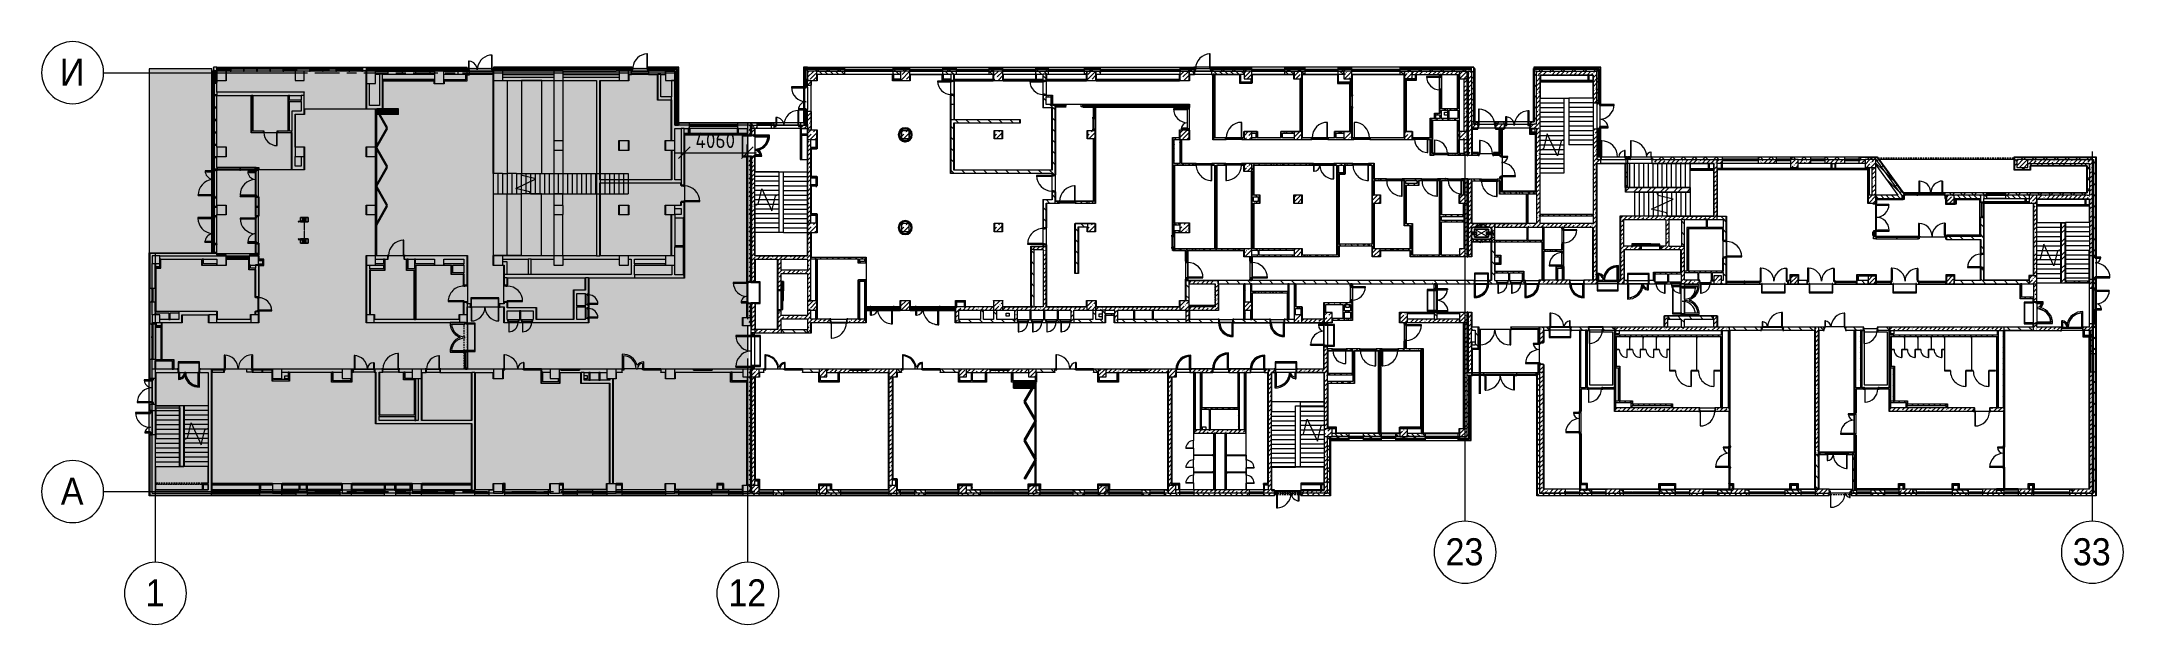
# Model space of a CAD drawing. Header units: millimetres. Extents: x -4005 to 195566, y -8553 to 29000.
# Drawn here: x 53465 to 187703, y -8553 to 29000 of the extents above; entities that cross this region are included whole.
import ezdxf

# ---------------------------------------------------------------- set-up
doc = ezdxf.new("R2010")
doc.units = ezdxf.units.MM
doc.linetypes.add('200_ШТРИХ__ш1_п0_6_', pattern=[160, 100, -60])
doc.linetypes.add('Осевая', pattern=[3175, 635, -476.25, 1587.5, -476.25])
for name, color, linetype, lineweight in [('A-ANNO-DIMS', 7, 'Continuous', 9), ('A-ANNO-DIMS-500', 7, 'Continuous', 9), ('A-DETL-2', 7, 'Continuous', 5), ('A-DETL-3', 7, 'Continuous', 30), ('A-DETL-MBND-1', 7, '200_ШТРИХ__ш1_п0_6_', 9), ('A-DOOR-4', 7, 'Continuous', 5), ('A-GENM-6', 7, 'Continuous', 5), ('A-GLAZ-2', 7, 'Continuous', 5), ('A-GLAZ-CURT-2', 7, 'Continuous', 5), ('A-GLAZ-CWMG-2', 7, 'Continuous', 5), ('A-WALL', 7, 'Continuous', 9), ('A-WALL-2', 7, 'Continuous', 5), ('I-WALL-6', 7, 'Continuous', 5), ('M-EQPM-2', 7, 'Continuous', 5), ('S-COLS-3', 7, 'Continuous', 5), ('S-STRS-4', 7, 'Continuous', 5), ('S-STRS-MBND-3', 7, 'Continuous', 5), ('Оси', 7, 'Continuous', 9), ('Оси-1', 7, 'Continuous', 20), ('Оси-2', 7, 'Осевая', 9)]:
    doc.layers.add(name, color=color, linetype=linetype, lineweight=lineweight)
for name, color, linetype, lineweight, true_color in [('A-DETL-GENF-10', 7, 'Continuous', 5, 0xe2e2e2), ('A-DETL-GENF-8', 7, 'Continuous', 5, 0xb7b7b7), ('A-DETL-GENF-9', 7, 'Continuous', 5, 0xaaaaaa), ('A-DOOR-2', 7, 'Continuous', 5, 0xaaaaaa), ('A-DOOR-3', 7, 'Continuous', 5, 0xe2e2e2), ('A-DOOR-5', 7, 'Continuous', 5, 0xb7b7b7), ('A-DOOR-FRAM-2', 7, 'Continuous', 5, 0xe2e2e2), ('A-DOOR-FRAM-3', 7, 'Continuous', 5, 0xaaaaaa), ('A-DOOR-FRAM-4', 7, 'Continuous', 5, 0xb7b7b7), ('A-FLOR-2', 7, 'Continuous', 5, 0xaaaaaa), ('A-FLOR-3', 7, 'Continuous', 5, 0xb7b7b7), ('A-GENM-7', 7, 'Continuous', 5, 0xe2ddcd), ('A-GENM-8', 7, 'Continuous', 5, 0x737373), ('A-GLAZ-3', 7, 'Continuous', 5, 0x737373), ('A-GLAZ-CURT-3', 7, 'Continuous', 5, 0x737373), ('A-GLAZ-CWMG-3', 7, 'Continuous', 5, 0x737373), ('A-GLAZ-CWMG-4', 7, 'Continuous', 5, 0x383e42), ('A-WALL-3', 7, 'Continuous', 9, 0x737373), ('A-WALL-4', 7, 'Continuous', 5, 0x737373), ('I-WALL-4', 7, 'Continuous', 5, 0xe7e7e7), ('I-WALL-5', 7, 'Continuous', 9, 0xe7e7e7), ('I-WALL-7', 7, 'Continuous', 5, 0x737373), ('I-WALL-8', 7, 'Continuous', 5, 0x787878), ('M-EQPM-3', 7, 'Continuous', 5, 0x737373), ('S-COLS-2', 7, 'Continuous', 5, 0x737373), ('S-STRS-3', 7, 'Continuous', 5, 0x737373), ('S-STRS-MBND-2', 7, 'Continuous', 5, 0x737373)]:
    doc.layers.add(name, color=color, linetype=linetype, lineweight=lineweight, true_color=true_color)
doc.layers.add('A-DETL-GENF-7', color=7, linetype='Continuous', lineweight=9, true_color=0xc0c0c0, transparency=0.4)
doc.styles.add('Arial_1', font='arial.ttf', dxfattribs={"width": 0.9, "height": 1750})
doc.styles.add('ISOCPEUR_4', font='isocpeur.ttf', dxfattribs={"width": 0.9, "height": 1000})
doc.dimstyles.new('ISO-2_0_0_9К_Средний_округл2_2', dxfattribs={"dimscale": 304.8, "dimtxt": 995.981176, "dimasz": 2.46063, "dimexe": 1.968504, "dimexo": 0, "dimgap": 0, "dimtad": 1, "dimdec": 0, "dimrnd": 10, "dimzin": 0, "dimdsep": 46, "dimtxsty": 'ISOCPEUR_4', "dimblk1": 'OBLIQUE', "dimblk2": 'OBLIQUE', "dimsah": 1, "dimcen": 0.09, "dimdle": 1.968504, "dimazin": 0, "dimtfac": 1, "dimtdec": 4, "dimtix": 1, "dimtmove": 0, "dimatfit": 3, "dimfxl": 1, "dimtvp": 1, "dimtolj": 1, "dimtzin": 0, "dimarcsym": 2})
pattern_1 = [(45, (60693.44, 0), (-285.1231, 285.1231), []), (45, (60978.57, 0), (-285.1231, 285.1231), [504.031, -100.806, 16.764, -84.042])]
pattern_2 = [(135, (60693.44, 0), (-176.7767, -176.7767), [])]
pattern_3 = [(45, (60693.44, 0), (-176.7767, 176.7767), [])]
pattern_4 = [(135, (60693.44, 0), (-353.5534, -353.5534), [])]
pattern_5 = [(45, (60693.44, 0), (-353.5534, 353.5534), []), (135, (60693.44, 0), (-353.5534, -353.5534), [])]
pattern_6 = [(135, (1826.41, 164.685), (-14.14214, -14.14214), []), (225, (1826.41, 164.685), (14.14214, -14.14214), [])]
pattern_7 = [(45, (-296.384, 164.685), (-14.1421, 14.1421), []), (135, (-296.384, 164.685), (-14.1421, -14.1421), [])]
pattern_8 = [(135, (1826.41, 104.685), (-14.14214, -14.14214), []), (225, (1826.41, 104.685), (14.14214, -14.14214), [])]
pattern_9 = [(45, (-296.384, 104.685), (-14.1421, 14.1421), []), (135, (-296.384, 104.685), (-14.1421, -14.1421), [])]
pattern_10 = [(135, (1776.41, 174.685), (-14.14214, -14.14214), []), (225, (1776.41, 174.685), (14.14214, -14.14214), [])]
pattern_11 = [(45, (-346.384, 174.685), (-14.1421, 14.1421), []), (135, (-346.384, 174.685), (-14.1421, -14.1421), [])]
pattern_12 = [(135, (60693.44, 0), (-377.1708, -377.1708), [533.4, -88.9, 17.78, -88.9]), (135, (60693.44, 376.94), (-377.1708, -377.1708), []), (50, (60693.44, 0), (637.6445, -55.7866), [66.675, -733.425]), (355, (60693.44, 0), (-123.3494, 668.6992), [53.34, -586.74]), (100.451, (60746.6, -4.65), (514.299, 612.908), [56.665, -623.315]), (46.184, (60693.44, 177.8), (948.7764, -147.1497), [100.012, -1100.137]), (96.636, (60772.5, 165.5), (830.909, 865.997), [84.998, -934.973]), (351.184, (60693.4, 177.8), (830.918, 865.988), [80.01, -880.11]), (21, (60782.34, 133.35), (530.6506, -357.9283), [66.675, -733.425]), (326, (60782.34, 133.35), (216.308, 644.6585), [53.34, -586.74]), (71.451, (60826.57, 103.5), (746.9596, 286.7243), [56.665, -623.315]), (37.5, (60693.44, 0), (10.81053, 295.9426), [16.764, -562.864, 16.764, -578.866, -588.962]), (37.5, (60693.44, 0), (10.81053, 295.9426), [-1175.258, 16.764, -572.198]), (7.5, (60693.44, 0), (233.86916, 350.63175), [16.764, -322.834, 16.764, -549.529, -224.472]), (7.5, (60693.44, 0), (233.86916, 350.63175), [-905.891, 16.764, -207.708]), (327.5, (60495.2, 0), (474.5678, -20.0513), [16.764, -205.486, 16.764, -676.656, -920.115]), (327.5, (60495.2, 0), (474.5678, -20.0513), [-915.67, 16.764, -903.351]), (317.5, (60406.3, 0), (518.4522, 88.9934), [16.764, -272.161, 16.764, -443.738, -653.415]), (317.5, (60406.3, 0), (518.4522, 88.9934), [-749.427, 16.764, -636.651])]
pattern_13 = [(135, (1471.41, 189.685), (-14.14214, -14.14214), []), (225, (1471.41, 189.685), (14.14214, -14.14214), [])]
pattern_14 = [(45, (-651.384, 189.685), (-14.1421, 14.1421), []), (135, (-651.384, 189.685), (-14.1421, -14.1421), [])]
pattern_15 = [(135, (1751.41, 114.685), (-14.14214, -14.14214), []), (225, (1751.41, 114.685), (14.14214, -14.14214), [])]
pattern_16 = [(45, (-371.384, 114.685), (-14.1421, 14.1421), []), (135, (-371.384, 114.685), (-14.1421, -14.1421), [])]
pattern_17 = [(135, (1826.41, 114.685), (-14.14214, -14.14214), []), (225, (1826.41, 114.685), (14.14214, -14.14214), [])]
pattern_18 = [(45, (-296.384, 114.685), (-14.1421, 14.1421), []), (135, (-296.384, 114.685), (-14.1421, -14.1421), [])]
pattern_19 = [(135, (1601.41, 114.685), (-14.14214, -14.14214), []), (225, (1601.41, 114.685), (14.14214, -14.14214), [])]
pattern_20 = [(45, (-521.384, 114.685), (-14.1421, 14.1421), []), (135, (-521.384, 114.685), (-14.1421, -14.1421), [])]
pattern_21 = [(135, (1751.41, 164.685), (-14.14214, -14.14214), []), (225, (1751.41, 164.685), (14.14214, -14.14214), [])]
pattern_22 = [(45, (-371.384, 164.685), (-14.1421, 14.1421), []), (135, (-371.384, 164.685), (-14.1421, -14.1421), [])]
pattern_23 = [(135, (1826.41, 174.685), (-14.14214, -14.14214), []), (225, (1826.41, 174.685), (14.14214, -14.14214), [])]
pattern_24 = [(45, (-296.384, 174.685), (-14.1421, 14.1421), []), (135, (-296.384, 174.685), (-14.1421, -14.1421), [])]
pattern_25 = [(135, (1751.41, 174.685), (-14.14214, -14.14214), []), (225, (1751.41, 174.685), (14.14214, -14.14214), [])]
pattern_26 = [(45, (-371.384, 174.685), (-14.1421, 14.1421), []), (135, (-371.384, 174.685), (-14.1421, -14.1421), [])]
pattern_27 = [(45, (60693.44, 0), (-427.6843, 427.6843), []), (45, (60978.57, 0), (-427.6843, 427.6843), [])]
pattern_28 = [(135, (1951.41, 124.685), (-14.14214, -14.14214), []), (225, (1951.41, 124.685), (14.14214, -14.14214), [])]
pattern_29 = [(45, (-171.384, 124.685), (-14.1421, 14.1421), []), (135, (-171.384, 124.685), (-14.1421, -14.1421), [])]
pattern_30 = [(135, (1951.41, 164.685), (-14.14214, -14.14214), []), (225, (1951.41, 164.685), (14.14214, -14.14214), [])]
pattern_31 = [(45, (-171.384, 164.685), (-14.1421, 14.1421), []), (135, (-171.384, 164.685), (-14.1421, -14.1421), [])]
pattern_32 = [(45, (60693.44, 0), (-530.33, 530.33), []), (135, (60693.44, 0), (-530.33, -530.33), [])]

msp = doc.modelspace()

# ---------------------------------------------------------------- texts
at = {"layer": 'Оси', "char_height": 1750, "attachment_point": 1, "style": 'Arial_1'}
for s, insert, width in [('\\fArial|b0|i0|c204|p34|;\\W.9;И', (54642.3, 27905.2), 1948.101), ('\\fArial|b0|i0|c204|p34|;\\W.9;А', (54700.8, 905.2), 1803.797), ('23', (143990.4, -3003), 3030.379), ('33', (184440.4, -3003), 3030.379), ('\\fArial|b0|i0|c204|p34|;\\W.9;1', (60165.9, -5649.6), 1515.189), ('12', (97740.4, -5649.6), 3030.379)]:
    msp.add_mtext(s, dxfattribs=dict(at, insert=insert, width=width))

# ---------------------------------------------------------------- blocks, each defined once
blk = doc.blocks.new('BSC_Колонна _Прямоугольная - 600х600-23286269-1_4_1_птичка')
at = {"layer": 'S-COLS-2'}
for p, q in [((300, 300), (-300, 300)), ((-300, 300), (-300, -300)), ((300, -300), (300, 300)), ((-300, -300), (300, -300))]:
    blk.add_line(p, q, dxfattribs=at)
blk = doc.blocks.new('BSC_Колонна _Прямоугольная - 500х500-23286270-1_4_1_птичка')
at = {"layer": 'S-COLS-3'}
h = blk.add_hatch(dxfattribs=at)
h.set_pattern_fill('FP_155', color=256, style=0, pattern_type=2)
h.set_pattern_definition([(45, (-38790, -7650), (-285.123, 285.123), []), (45, (-38504.88, -7650), (-285.123, 285.123), [504.031, -100.806, 16.764, -84.042])])
h.paths.add_polyline_path([(250, -250), (250, 250), (-250, 250), (-250, -250), (128, -250)])
for p, q in [((250, 250), (-250, 250)), ((-250, 250), (-250, -250)), ((250, -250), (250, 250)), ((-250, -250), (250, -250))]:
    blk.add_line(p, q, dxfattribs=at)
blk = doc.blocks.new('BSC_Колонна _Прямоугольная - 500х500-V120-1_4_1_птичка')
at = {"layer": 'S-COLS-3'}
h = blk.add_hatch(dxfattribs=at)
h.set_pattern_fill('FP_156', color=256, style=0, pattern_type=2)
h.set_pattern_definition([(45, (-43160, -7650), (-285.123, 285.123), []), (45, (-42874.88, -7650), (-285.123, 285.123), [504.031, -100.806, 16.764, -84.042])])
h.paths.add_polyline_path([(250, -250), (250, 250), (-250, 250), (-250, -250), (-47, -250)])
for p, q in [((250, 250), (-250, 250)), ((-250, 250), (-250, -250)), ((250, -250), (250, 250)), ((-250, -250), (250, -250))]:
    blk.add_line(p, q, dxfattribs=at)
blk = doc.blocks.new('BSC_Колонна _Прямоугольная - 500х500-V121-1_4_1_птичка')
at = {"layer": 'S-COLS-3'}
h = blk.add_hatch(dxfattribs=at)
h.set_pattern_fill('FP_157', color=256, style=0, pattern_type=2)
h.set_pattern_definition([(45, (-47660, -7650), (-285.123, 285.123), []), (45, (-47374.88, -7650), (-285.123, 285.123), [504.031, -100.806, 16.764, -84.042])])
h.paths.add_polyline_path([(250, -250), (250, 250), (-250, 250), (-250, -250), (-30, -250)])
for p, q in [((250, 250), (-250, 250)), ((-250, 250), (-250, -250)), ((250, -250), (250, 250)), ((-250, -250), (250, -250))]:
    blk.add_line(p, q, dxfattribs=at)
blk = doc.blocks.new('BSC_Колонна _Прямоугольная - 500х500-V122-1_4_1_птичка')
at = {"layer": 'S-COLS-3'}
h = blk.add_hatch(dxfattribs=at)
h.set_pattern_fill('FP_158', color=256, style=0, pattern_type=2)
h.set_pattern_definition([(45, (-52160, -7650), (-285.123, 285.123), []), (45, (-51874.88, -7650), (-285.123, 285.123), [504.031, -100.806, 16.764, -84.042])])
h.paths.add_polyline_path([(-250, -250), (250, -250), (250, 250), (-250, 250), (-250, 30)])
for p, q in [((250, 250), (-250, 250)), ((-250, 250), (-250, -250)), ((250, -250), (250, 250)), ((-250, -250), (250, -250))]:
    blk.add_line(p, q, dxfattribs=at)
blk = doc.blocks.new('BSC_Колонна _Прямоугольная - 500х500-V123-1_4_1_птичка')
at = {"layer": 'S-COLS-3'}
h = blk.add_hatch(dxfattribs=at)
h.set_pattern_fill('FP_159', color=256, style=0, pattern_type=2)
h.set_pattern_definition([(45, (-61160, -7650), (-285.1231, 285.1231), []), (45, (-60874.88, -7650), (-285.123, 285.123), [504.031, -100.806, 16.764, -84.042])])
h.paths.add_polyline_path([(-250, -250), (250, -250), (250, 250), (-250, 250), (-250, 30)])
for p, q in [((250, 250), (-250, 250)), ((-250, 250), (-250, -250)), ((250, -250), (250, 250)), ((-250, -250), (250, -250))]:
    blk.add_line(p, q, dxfattribs=at)
blk = doc.blocks.new('BSC_Колонна _Прямоугольная - 500х500-V124-1_4_1_птичка')
at = {"layer": 'S-COLS-3'}
h = blk.add_hatch(dxfattribs=at)
h.set_pattern_fill('FP_160', color=256, style=0, pattern_type=2)
h.set_pattern_definition([(45, (-38790, -150), (-285.123, 285.123), []), (45, (-38504.88, -150), (-285.123, 285.123), [504.031, -100.806, 16.764, -84.042])])
h.paths.add_polyline_path([(250, -250), (250, 250), (-250, 250), (-250, -250), (128, -250)])
for p, q in [((250, 250), (-250, 250)), ((-250, 250), (-250, -250)), ((250, -250), (250, 250)), ((-250, -250), (250, -250))]:
    blk.add_line(p, q, dxfattribs=at)
blk = doc.blocks.new('BSC_Колонна _Прямоугольная - 500х500-V125-1_4_1_птичка')
at = {"layer": 'S-COLS-3'}
h = blk.add_hatch(dxfattribs=at)
h.set_pattern_fill('FP_161', color=256, style=0, pattern_type=2)
h.set_pattern_definition([(45, (-43160, -150), (-285.123, 285.123), []), (45, (-42874.88, -150), (-285.123, 285.123), [504.031, -100.806, 16.764, -84.042])])
h.paths.add_polyline_path([(-47, -250), (250, -250), (250, 250), (-250, 250), (-250, -250)])
for p, q in [((250, 250), (-250, 250)), ((-250, 250), (-250, -250)), ((250, -250), (250, 250)), ((-250, -250), (250, -250))]:
    blk.add_line(p, q, dxfattribs=at)
blk = doc.blocks.new('BSC_Колонна _Прямоугольная - 500х500-V126-1_4_1_птичка')
at = {"layer": 'S-COLS-3'}
h = blk.add_hatch(dxfattribs=at)
h.set_pattern_fill('FP_162', color=256, style=0, pattern_type=2)
h.set_pattern_definition([(45, (-47660, -150), (-285.123, 285.123), []), (45, (-47374.88, -150), (-285.123, 285.123), [504.031, -100.806, 16.764, -84.042])])
h.paths.add_polyline_path([(250, -250), (250, 250), (-250, 250), (-250, -250)])
for p, q in [((250, 250), (-250, 250)), ((-250, 250), (-250, -250)), ((250, -250), (250, 250)), ((-250, -250), (250, -250))]:
    blk.add_line(p, q, dxfattribs=at)
blk = doc.blocks.new('BSC_Колонна _Прямоугольная - 500х500-V127-1_4_1_птичка')
at = {"layer": 'S-COLS-3'}
h = blk.add_hatch(dxfattribs=at)
h.set_pattern_fill('FP_163', color=256, style=0, pattern_type=2)
h.set_pattern_definition([(45, (-52160, -150), (-285.123, 285.123), []), (45, (-51874.88, -150), (-285.123, 285.123), [504.031, -100.806, 16.764, -84.042])])
h.paths.add_polyline_path([(-250, -250), (250, -250), (250, 250), (-250, 250), (-250, -245)])
for p, q in [((250, 250), (-250, 250)), ((-250, 250), (-250, -250)), ((250, -250), (250, 250)), ((-250, -250), (250, -250))]:
    blk.add_line(p, q, dxfattribs=at)
blk = doc.blocks.new('BSC_Колонна _Прямоугольная - 500х500-V128-1_4_1_птичка')
at = {"layer": 'S-COLS-3'}
h = blk.add_hatch(dxfattribs=at)
h.set_pattern_fill('FP_164', color=256, style=0, pattern_type=2)
h.set_pattern_definition([(45, (-61160, -150), (-285.123, 285.123), []), (45, (-60874.88, -150), (-285.123, 285.123), [504.031, -100.806, 16.764, -84.042])])
h.paths.add_polyline_path([(-218, -250), (250, -250), (250, 250), (-250, 250), (-250, -250)])
for p, q in [((250, 250), (-250, 250)), ((-250, 250), (-250, -250)), ((250, -250), (250, 250)), ((-250, -250), (250, -250))]:
    blk.add_line(p, q, dxfattribs=at)
blk = doc.blocks.new('BSC_Колонна _Прямоугольная - 500х500-V129-1_4_1_птичка')
at = {"layer": 'S-COLS-3'}
h = blk.add_hatch(dxfattribs=at)
h.set_pattern_fill('FP_165', color=256, style=0, pattern_type=2)
h.set_pattern_definition([(45, (-65660, -150), (-285.1231, 285.1231), []), (45, (-65374.88, -150), (-285.1231, 285.1231), [504.031, -100.806, 16.764, -84.042])])
h.paths.add_polyline_path([(250, -250), (250, 250), (-250, 250), (-250, -250)])
for p, q in [((250, 250), (-250, 250)), ((-250, 250), (-250, -250)), ((250, -250), (250, 250)), ((-250, -250), (250, -250))]:
    blk.add_line(p, q, dxfattribs=at)
blk = doc.blocks.new('BSC_Колонна _Прямоугольная - 500х500-V130-1_4_1_птичка')
at = {"layer": 'S-COLS-3'}
h = blk.add_hatch(dxfattribs=at)
h.set_pattern_fill('FP_166', color=256, style=0, pattern_type=2)
h.set_pattern_definition([(45, (-75730, -3800), (-285.1231, 285.1231), []), (45, (-75444.88, -3800), (-285.1231, 285.1231), [504.031, -100.806, 16.764, -84.042])])
h.paths.add_polyline_path([(250, -250), (250, 250), (-250, 250), (-250, -250), (120, -250)])
for p, q in [((250, 250), (-250, 250)), ((-250, 250), (-250, -250)), ((250, -250), (250, 250)), ((-250, -250), (250, -250))]:
    blk.add_line(p, q, dxfattribs=at)
blk = doc.blocks.new('BSC_Колонна _Прямоугольная - 500х500-V131-1_4_1_птичка')
at = {"layer": 'S-COLS-3'}
h = blk.add_hatch(dxfattribs=at)
h.set_pattern_fill('FP_167', color=256, style=0, pattern_type=2)
h.set_pattern_definition([(45, (-80600, -3800), (-285.1231, 285.1231), []), (45, (-80314.88, -3800), (-285.1231, 285.1231), [504.031, -100.806, 16.764, -84.042])])
h.paths.add_polyline_path([(-250, -250), (250, -250), (250, 250), (-250, 250), (-250, -217)])
for p, q in [((250, 250), (-250, 250)), ((-250, 250), (-250, -250)), ((250, -250), (250, 250)), ((-250, -250), (250, -250))]:
    blk.add_line(p, q, dxfattribs=at)
blk = doc.blocks.new('BSC_Колонна _Прямоугольная - 500х500-V132-1_4_1_птичка')
at = {"layer": 'S-COLS-3'}
h = blk.add_hatch(dxfattribs=at)
h.set_pattern_fill('FP_168', color=256, style=0, pattern_type=2)
h.set_pattern_definition([(45, (-65660, -7650), (-285.1231, 285.1231), []), (45, (-65374.88, -7650), (-285.1231, 285.1231), [504.031, -100.806, 16.764, -84.042])])
h.paths.add_polyline_path([(-30, -250), (250, -250), (250, 22), (220, 22), (220, 30), (250, 30), (250, 250), (-250, 250), (-250, -250)])
for p, q in [((220, 250), (-250, 250)), ((-250, 250), (-250, -250)), ((250, -250), (250, 22)), ((-250, -250), (250, -250))]:
    blk.add_line(p, q, dxfattribs=at)
blk = doc.blocks.new('BSC_Колонна _Прямоугольная - 600х600-23205240-1_4_1_птичка')
at = {"layer": 'S-COLS-3'}
h = blk.add_hatch(dxfattribs=at)
h.set_pattern_fill('FP_169', color=256, style=0, pattern_type=2)
h.set_pattern_definition([(45, (-66460, -12000), (-285.1231, 285.1231), []), (45, (-66174.88, -12000), (-285.1231, 285.1231), [504.031, -100.806, 16.764, -84.042])])
h.paths.add_polyline_path([(-300, -300), (300, -300), (300, 300), (-300, 300), (-300, -100)])
for p, q in [((300, 300), (-300, 300)), ((-300, 300), (-300, -300)), ((300, -300), (300, 300)), ((-300, -300), (300, -300))]:
    blk.add_line(p, q, dxfattribs=at)
blk = doc.blocks.new('BSC_Колонна _Прямоугольная - 600х800-24078684-1_4_1_птичка')
at = {"layer": 'S-COLS-2'}
for p, q in [((300, 400), (-300, 400)), ((-300, 400), (-300, -400)), ((300, -400), (300, 400)), ((-300, -400), (300, -400))]:
    blk.add_line(p, q, dxfattribs=at)
blk = doc.blocks.new('BSC_Колонна _Прямоугольная - 600х600-23295697-1_4_1_птичка')
at = {"layer": 'S-COLS-2'}
for p, q in [((300, 300), (-300, 300)), ((-300, 300), (-300, -300)), ((300, -300), (300, 300)), ((-300, -300), (300, -300))]:
    blk.add_line(p, q, dxfattribs=at)
blk = doc.blocks.new('BSC_Колонна _Прямоугольная - 600х600-V133-1_4_1_птичка')
at = {"layer": 'S-COLS-3'}
h = blk.add_hatch(dxfattribs=at)
h.set_pattern_fill('FP_173', color=256, style=0, pattern_type=2)
h.set_pattern_definition([(45, (-66460, -17000), (-285.1231, 285.1231), []), (45, (-66174.88, -17000), (-285.1231, 285.1231), [504.031, -100.806, 16.764, -84.042])])
h.paths.add_polyline_path([(-300, -300), (300, -300), (300, 300), (-300, 300), (-300, -250)])
for p, q in [((300, 300), (-300, 300)), ((-300, 300), (-300, -300)), ((300, -300), (300, 300)), ((-300, -300), (300, -300))]:
    blk.add_line(p, q, dxfattribs=at)
blk = doc.blocks.new('BSC_Колонна _Прямоугольная - 500х500-23287078-1_4_1_птичка')
at = {"layer": 'S-COLS-3'}
h = blk.add_hatch(dxfattribs=at)
h.set_pattern_fill('FP_174', color=256, style=0, pattern_type=2)
h.set_pattern_definition([(45, (-84450, -22950), (-285.1231, 285.1231), []), (45, (-84164.88, -22950), (-285.1231, 285.1231), [504.031, -100.806, 16.764, -84.042])])
h.paths.add_polyline_path([(-250, -250), (250, -250), (250, 250), (-250, 250), (-250, 50)])
for p, q in [((250, 250), (-250, 250)), ((-250, 250), (-250, -250)), ((250, -250), (250, 250)), ((-250, -250), (250, -250))]:
    blk.add_line(p, q, dxfattribs=at)
blk = doc.blocks.new('110_Дверь_СКБ_1Ст_Внутренняя1 - Д-8 950x2100h_охрана-31784688-1_4_1_птичка')
at = {"layer": 'A-DOOR-2'}
h = blk.add_hatch(dxfattribs=at)
h.set_pattern_fill('FP_71', color=256, style=0, pattern_type=2)
h.set_pattern_definition(pattern_6)
h.paths.add_polyline_path([(487.5, 100), (462.5, 100), (462.5, -100), (487.5, -100)])
at = {"layer": 'A-DOOR-3'}
h = blk.add_hatch(color=256, dxfattribs=at)
h.paths.add_polyline_path([(-422.5, 100), (-437.5, 100), (-437.5, 20), (-402.5, 20), (-402.5, 60), (-412.5, 60), (-412.5, 100)])
h.paths.add_polyline_path([(437.5, 100), (437.5, 60), (427.5, 60), (427.5, 20), (462.5, 20), (462.5, 100)])
at = {"layer": 'A-DOOR-FRAM-2'}
for points in [[(-457.8, 108), (-492.5, 108), (-492.5, 100), (-422.5, 100), (-422.5, 108), (-442.5, 108)], [(-437.5, 20), (-437.5, -100), (-422.5, -100), (-422.5, 20)], [(397.5, 950), (397.5, 100), (437.5, 100), (437.5, 950)], [(462.5, 108), (447.5, 108), (447.5, 100), (517.5, 100), (517.5, 108), (467.5, 108)], [(447.5, 20), (447.5, -100), (462.5, -100), (462.5, 20)], [(-492.5, -100), (-492.5, -108), (-422.5, -108), (-422.5, -100), (-462.5, -100)], [(487.5, -100), (447.5, -100), (447.5, -108), (517.5, -108), (517.5, -100)]]:
    blk.add_hatch(color=256, dxfattribs=at).paths.add_polyline_path(points)
at = {"layer": 'A-DOOR-FRAM-3'}
h = blk.add_hatch(dxfattribs=at)
h.set_pattern_fill('FP_72', color=256, style=0, pattern_type=2)
h.set_pattern_definition(pattern_7)
h.paths.add_polyline_path([(-458.5, 100), (-462.5, 100), (-457.8, -100), (-437.5, -100), (-437.5, 100), (-457.8, 100)])
at = {"layer": 'A-DOOR-2'}
for p, q in [((437.5, 950), (397.5, 950)), ((397.5, 950), (397.5, 100)), ((397.5, 100), (437.5, 100)), ((437.5, 100), (437.5, 950))]:
    blk.add_line(p, q, dxfattribs=at)
blk.add_arc((437.5, 100), 850, 90, 180, dxfattribs=at)
at = {"layer": 'A-DOOR-FRAM-3'}
for p, q in [((-422.5, 108), (-492.5, 108)), ((-492.5, 108), (-492.5, 100)), ((-492.5, 100), (-422.5, 100)), ((-437.5, 100), (-462.5, 100)), ((-462.5, 100), (-462.5, -100)), ((-412.5, 100), (-437.5, 100)), ((-437.5, 100), (-437.5, 20)), ((-437.5, -100), (-437.5, 100)), ((-422.5, 100), (-437.5, 100)), ((-437.5, 100), (-437.5, 99)), ((-437.5, 99), (-422.5, 99)), ((-437.5, 20), (-402.5, 20)), ((-422.5, 20), (-437.5, 20)), ((-437.5, 20), (-437.5, -100)), ((-422.5, 100), (-422.5, 108)), ((-422.5, 99), (-422.5, 100)), ((-422.5, -100), (-422.5, 20)), ((-412.5, 60), (-412.5, 100)), ((-402.5, 60), (-412.5, 60)), ((-402.5, 20), (-402.5, 60)), ((437.5, 60), (427.5, 60)), ((427.5, 60), (427.5, 20)), ((427.5, 20), (462.5, 20)), ((437.5, 100), (437.5, 60)), ((462.5, 100), (437.5, 100)), ((517.5, 108), (447.5, 108)), ((447.5, 108), (447.5, 100)), ((462.5, 100), (447.5, 100)), ((447.5, 100), (447.5, 99)), ((447.5, 100), (517.5, 100)), ((447.5, 99), (462.5, 99)), ((462.5, 20), (447.5, 20)), ((447.5, 20), (447.5, -100)), ((462.5, 20), (462.5, 100)), ((487.5, 100), (462.5, 100)), ((462.5, 100), (462.5, -100)), ((462.5, 99), (462.5, 100)), ((462.5, -100), (462.5, 20)), ((487.5, -100), (487.5, 100)), ((517.5, 100), (517.5, 108)), ((-422.5, -100), (-492.5, -100)), ((-492.5, -100), (-492.5, -108)), ((-492.5, -108), (-422.5, -108)), ((-462.5, -100), (-437.5, -100)), ((-437.5, -100), (-422.5, -100)), ((-422.5, -108), (-422.5, -100)), ((447.5, -100), (462.5, -100)), ((517.5, -100), (447.5, -100)), ((447.5, -100), (447.5, -108)), ((447.5, -108), (517.5, -108)), ((462.5, -100), (487.5, -100)), ((517.5, -108), (517.5, -100))]:
    blk.add_line(p, q, dxfattribs=at)
blk = doc.blocks.new('110_Дверь_СКБ_1Ст_Внутренняя1 - Д-8 950x2100h_охрана-32224770-1_4_1_птичка')
at = {"layer": 'A-DOOR-2'}
h = blk.add_hatch(dxfattribs=at)
h.set_pattern_fill('FP_73', color=256, style=0, pattern_type=2)
h.set_pattern_definition(pattern_8)
h.paths.add_polyline_path([(487, 40), (462, 40), (462, -40), (487, -40), (487, 40)])
at = {"layer": 'A-DOOR-3'}
h = blk.add_hatch(color=256, dxfattribs=at)
h.paths.add_polyline_path([(437, 40), (437, 0), (427, 0), (427, -40), (462, -40), (462, 40)])
h.paths.add_polyline_path([(-438, 40), (-438, -40), (-403, -40), (-403, 0), (-413, 0), (-413, 40), (-423, 40)])
at = {"layer": 'A-DOOR-FRAM-2'}
for points in [[(-423, 48), (-493, 48), (-493, 40), (-423, 44)], [(397, 890), (397, 40), (437, 40), (437, 890)], [(462, 48), (447, 48), (447, 40), (517, 40), (517, 48), (467, 48)], [(-463, -40), (-493, -40), (-493, -48), (-423, -48), (-423, -40), (-438, -40)], [(487, -40), (447, -40), (447, -48), (517, -48), (517, -40), (487, -40)]]:
    blk.add_hatch(color=256, dxfattribs=at).paths.add_polyline_path(points)
at = {"layer": 'A-DOOR-FRAM-3'}
h = blk.add_hatch(dxfattribs=at)
h.set_pattern_fill('FP_74', color=256, style=0, pattern_type=2)
h.set_pattern_definition(pattern_9)
h.paths.add_polyline_path([(-463, 40), (-463, -40), (-438, -40), (-438, 40)])
at = {"layer": 'A-DOOR-2'}
for p, q in [((437, 890), (397, 890)), ((397, 890), (397, 40)), ((397, 40), (437, 40)), ((437, 40), (437, 890))]:
    blk.add_line(p, q, dxfattribs=at)
blk.add_arc((437, 40), 850, 90, 180, dxfattribs=at)
at = {"layer": 'A-DOOR-FRAM-3'}
for p, q in [((-423, 48), (-493, 48)), ((-493, 48), (-493, 40)), ((-493, 40), (-423, 40)), ((-438, 40), (-463, 40)), ((-463, 40), (-463, -40)), ((-413, 40), (-438, 40)), ((-438, 40), (-438, -40)), ((-438, -40), (-438, 40)), ((-423, 40), (-438, 40)), ((-438, 40), (-438, 39)), ((-438, 39), (-423, 39)), ((-423, 40), (-423, 48)), ((-423, 39), (-423, 40)), ((-413, 0), (-413, 40)), ((-403, 0), (-413, 0)), ((-403, -40), (-403, 0)), ((437, 0), (427, 0)), ((427, 0), (427, -40)), ((437, 40), (437, 0)), ((462, 40), (437, 40)), ((517, 48), (447, 48)), ((447, 48), (447, 40)), ((462, 40), (447, 40)), ((447, 40), (447, 39)), ((447, 40), (517, 40)), ((447, 39), (462, 39)), ((462, -40), (462, 40)), ((487, 40), (462, 40)), ((462, 40), (462, -40)), ((462, 39), (462, 40)), ((487, -40), (487, 40)), ((517, 40), (517, 48)), ((-423, -40), (-493, -40)), ((-493, -40), (-493, -48)), ((-493, -48), (-423, -48)), ((-463, -40), (-438, -40)), ((-423, -39), (-438, -39)), ((-438, -39), (-438, -40)), ((-438, -40), (-403, -40)), ((-438, -40), (-423, -40)), ((-423, -40), (-423, -39)), ((-423, -48), (-423, -40)), ((427, -40), (462, -40)), ((462, -39), (447, -39)), ((447, -39), (447, -40)), ((447, -40), (462, -40)), ((517, -40), (447, -40)), ((447, -40), (447, -48)), ((447, -48), (517, -48)), ((462, -40), (462, -39)), ((462, -40), (487, -40)), ((517, -48), (517, -40))]:
    blk.add_line(p, q, dxfattribs=at)
blk = doc.blocks.new('110_Дверь_СКБ_1Ст_Внутренняя1 - Д-7а_л__950x2100h_Туалет-32220591-1_4_1_птичка')
at = {"layer": 'A-DOOR-2'}
h = blk.add_hatch(dxfattribs=at)
h.set_pattern_fill('FP_175', color=256, style=0, pattern_type=2)
h.set_pattern_definition(pattern_10)
h.paths.add_polyline_path([(537.5, 110), (512.5, 110), (512.5, -110), (537.5, -110)])
at = {"layer": 'A-DOOR-3'}
h = blk.add_hatch(color=256, dxfattribs=at)
h.paths.add_polyline_path([(512.5, 110), (487.5, 110), (487.5, 70), (477.5, 70), (477.5, 30), (512.5, 30)])
h.paths.add_polyline_path([(-462.5, 110), (-487.5, 110), (-487.5, 30), (-452.5, 30), (-452.5, 70), (-462.5, 70)])
at = {"layer": 'A-DOOR-FRAM-2'}
for points in [[(-499, 118), (-542.5, 118), (-542.5, 110), (-472.5, 110), (-472.5, 118), (-492.5, 118)], [(-487.5, 30), (-487.5, -110), (-472.5, -110), (-472.5, 30)], [(447.5, 1060), (447.5, 110), (487.5, 112), (487.5, 1060)], [(567.5, 118), (497.5, 118), (497.5, 110), (567.5, 110)], [(497.5, 30), (497.5, -110), (512.5, -110), (512.5, 30)], [(-542.5, -110), (-542.5, -118), (-472.5, -118), (-472.5, -110), (-512.5, -110)], [(512.5, -110), (497.5, -110), (497.5, -118), (567.5, -118), (567.5, -110), (537.5, -110)]]:
    blk.add_hatch(color=256, dxfattribs=at).paths.add_polyline_path(points)
at = {"layer": 'A-DOOR-FRAM-3'}
h = blk.add_hatch(dxfattribs=at)
h.set_pattern_fill('FP_176', color=256, style=0, pattern_type=2)
h.set_pattern_definition(pattern_11)
h.paths.add_polyline_path([(-512.5, 110), (-512.5, -110), (-487.5, -110), (-487.5, 110)])
at = {"layer": 'A-DOOR-2'}
for p, q in [((487.5, 1060), (447.5, 1060)), ((447.5, 1060), (447.5, 110)), ((447.5, 110), (487.5, 110)), ((487.5, 110), (487.5, 1060))]:
    blk.add_line(p, q, dxfattribs=at)
blk.add_arc((487.5, 110), 950, 90, 180, dxfattribs=at)
at = {"layer": 'A-DOOR-FRAM-3'}
for p, q in [((-472.5, 118), (-542.5, 118)), ((-542.5, 118), (-542.5, 110)), ((-542.5, 110), (-472.5, 110)), ((-487.5, 110), (-512.5, 110)), ((-512.5, 110), (-512.5, -110)), ((-462.5, 110), (-487.5, 110)), ((-487.5, 110), (-487.5, 30)), ((-487.5, -110), (-487.5, 110)), ((-472.5, 110), (-487.5, 110)), ((-487.5, 110), (-487.5, 109)), ((-487.5, 109), (-472.5, 109)), ((-487.5, 30), (-452.5, 30)), ((-472.5, 30), (-487.5, 30)), ((-487.5, 30), (-487.5, -110)), ((-472.5, 110), (-472.5, 118)), ((-472.5, 109), (-472.5, 110)), ((-472.5, -110), (-472.5, 30)), ((-462.5, 70), (-462.5, 110)), ((-452.5, 70), (-462.5, 70)), ((-452.5, 30), (-452.5, 70)), ((487.5, 70), (477.5, 70)), ((477.5, 70), (477.5, 30)), ((477.5, 30), (512.5, 30)), ((487.5, 110), (487.5, 70)), ((512.5, 110), (487.5, 110)), ((567.5, 118), (497.5, 118)), ((497.5, 118), (497.5, 110)), ((512.5, 110), (497.5, 110)), ((497.5, 110), (497.5, 109)), ((497.5, 110), (567.5, 110)), ((497.5, 109), (512.5, 109)), ((512.5, 30), (497.5, 30)), ((497.5, 30), (497.5, -110)), ((512.5, 30), (512.5, 110)), ((537.5, 110), (512.5, 110)), ((512.5, 110), (512.5, -110)), ((512.5, 109), (512.5, 110)), ((512.5, -110), (512.5, 30)), ((537.5, -110), (537.5, 110)), ((567.5, 110), (567.5, 118)), ((-472.5, -110), (-542.5, -110)), ((-542.5, -110), (-542.5, -118)), ((-542.5, -118), (-472.5, -118)), ((-512.5, -110), (-487.5, -110)), ((-487.5, -110), (-472.5, -110)), ((-472.5, -118), (-472.5, -110)), ((497.5, -110), (512.5, -110)), ((567.5, -110), (497.5, -110)), ((497.5, -110), (497.5, -118)), ((497.5, -118), (567.5, -118)), ((512.5, -110), (537.5, -110)), ((567.5, -118), (567.5, -110))]:
    blk.add_line(p, q, dxfattribs=at)
blk = doc.blocks.new('110_Дверь_СКБ_1Ст_Внутренняя1 - Д-8 950x2100h_охрана-V134-1_4_1_птичка')
at = {"layer": 'A-DOOR-2'}
h = blk.add_hatch(dxfattribs=at)
h.set_pattern_fill('FP_71', color=256, style=0, pattern_type=2)
h.set_pattern_definition(pattern_6)
h.paths.add_polyline_path([(487.5, 100), (462.5, 100), (462.5, -100), (487.5, -100), (487.5, 13.7)])
at = {"layer": 'A-DOOR-3'}
h = blk.add_hatch(color=256, dxfattribs=at)
h.paths.add_polyline_path([(462.5, 100), (437.5, 100), (437.5, 60), (427.5, 60), (427.5, 20), (462.5, 20)])
h.paths.add_polyline_path([(-412.5, 100), (-437.5, 100), (-437.5, 20), (-402.5, 20.4), (-402.5, 60), (-412.5, 60)])
at = {"layer": 'A-DOOR-FRAM-2'}
for points in [[(-442.5, 108), (-492.5, 108), (-492.5, 100), (-422.5, 100), (-422.5, 108), (-437.5, 108)], [(-437.5, 20), (-437.5, -100), (-422.5, -100), (-422.5, 20)], [(397.5, 950), (397.5, 100), (437.5, 100), (437.5, 950)], [(462.5, 108), (447.5, 108), (447.5, 100), (517.5, 100), (517.5, 108), (467.5, 108)], [(462.5, 20), (447.5, 20), (447.5, -100), (462.5, -100), (462.5, 13.7)], [(-492.5, -100), (-492.5, -108), (-422.5, -108), (-422.5, -100), (-462.5, -100)], [(462.5, -100), (447.5, -100), (447.5, -108), (517.5, -108), (517.5, -100), (481.3, -100)]]:
    blk.add_hatch(color=256, dxfattribs=at).paths.add_polyline_path(points)
at = {"layer": 'A-DOOR-FRAM-3'}
h = blk.add_hatch(dxfattribs=at)
h.set_pattern_fill('FP_72', color=256, style=0, pattern_type=2)
h.set_pattern_definition(pattern_7)
h.paths.add_polyline_path([(-462.5, 100), (-462.5, -100), (-437.5, -100), (-437.5, 100)])
at = {"layer": 'A-DOOR-2'}
for p, q in [((437.5, 950), (397.5, 950)), ((397.5, 950), (397.5, 100)), ((397.5, 100), (437.5, 100)), ((437.5, 100), (437.5, 950))]:
    blk.add_line(p, q, dxfattribs=at)
blk.add_arc((437.5, 100), 850, 90, 180, dxfattribs=at)
at = {"layer": 'A-DOOR-FRAM-3'}
for p, q in [((-422.5, 108), (-492.5, 108)), ((-492.5, 108), (-492.5, 100)), ((-492.5, 100), (-422.5, 100)), ((-437.5, 100), (-462.5, 100)), ((-462.5, 100), (-462.5, -100)), ((-412.5, 100), (-437.5, 100)), ((-437.5, 100), (-437.5, 20)), ((-437.5, -100), (-437.5, 100)), ((-422.5, 100), (-437.5, 100)), ((-437.5, 100), (-437.5, 99)), ((-437.5, 99), (-422.5, 99)), ((-437.5, 20), (-402.5, 20)), ((-422.5, 20), (-437.5, 20)), ((-437.5, 20), (-437.5, -100)), ((-422.5, 100), (-422.5, 108)), ((-422.5, 99), (-422.5, 100)), ((-422.5, -100), (-422.5, 20)), ((-412.5, 60), (-412.5, 100)), ((-402.5, 60), (-412.5, 60)), ((-402.5, 20), (-402.5, 60)), ((437.5, 60), (427.5, 60)), ((427.5, 60), (427.5, 20)), ((427.5, 20), (462.5, 20)), ((437.5, 100), (437.5, 60)), ((462.5, 100), (437.5, 100)), ((517.5, 108), (447.5, 108)), ((447.5, 108), (447.5, 100)), ((462.5, 100), (447.5, 100)), ((447.5, 100), (447.5, 99)), ((447.5, 100), (517.5, 100)), ((447.5, 99), (462.5, 99)), ((462.5, 20), (447.5, 20)), ((447.5, 20), (447.5, -100)), ((462.5, 20), (462.5, 100)), ((487.5, 100), (462.5, 100)), ((462.5, 100), (462.5, -100)), ((462.5, 99), (462.5, 100)), ((462.5, -100), (462.5, 20)), ((487.5, -100), (487.5, 100)), ((517.5, 100), (517.5, 108)), ((-422.5, -100), (-492.5, -100)), ((-492.5, -100), (-492.5, -108)), ((-492.5, -108), (-422.5, -108)), ((-462.5, -100), (-437.5, -100)), ((-437.5, -100), (-422.5, -100)), ((-422.5, -108), (-422.5, -100)), ((447.5, -100), (462.5, -100)), ((517.5, -100), (447.5, -100)), ((447.5, -100), (447.5, -108)), ((447.5, -108), (517.5, -108)), ((462.5, -100), (487.5, -100)), ((517.5, -108), (517.5, -100))]:
    blk.add_line(p, q, dxfattribs=at)
blk = doc.blocks.new('110_Дверь_СКБ_1Ст_Внутренняя1 - Д-8 950x2100h_охрана-V135-1_4_1_птичка')
at = {"layer": 'A-DOOR-2'}
h = blk.add_hatch(dxfattribs=at)
h.set_pattern_fill('FP_73', color=256, style=0, pattern_type=2)
h.set_pattern_definition(pattern_8)
h.paths.add_polyline_path([(462, 40), (462, -40), (487, -40), (486, 40)])
at = {"layer": 'A-DOOR-3'}
h = blk.add_hatch(color=256, dxfattribs=at)
h.paths.add_polyline_path([(-413, 40), (-438, 40), (-438, -40), (-403, -40), (-403, 0), (-413, 0)])
h.paths.add_polyline_path([(437, 40), (437, 0), (427, 0), (427, -40), (462, -40), (462, 40)])
at = {"layer": 'A-DOOR-FRAM-2'}
for points in [[(-463, 48), (-493, 48), (-493, 40), (-423, 45), (-423, 48), (-438, 48)], [(437, 890), (397, 890), (397, 40), (437, 40), (437, 714)], [(447, 48), (447, 40), (517, 40), (517, 48), (462, 48)], [(-438, -40), (-493, -40), (-493, -48), (-423, -48), (-423, -40)], [(487, -40), (447, -40), (447, -48), (517, -48), (517, -40), (487, -40)]]:
    blk.add_hatch(color=256, dxfattribs=at).paths.add_polyline_path(points)
at = {"layer": 'A-DOOR-FRAM-3'}
h = blk.add_hatch(dxfattribs=at)
h.set_pattern_fill('FP_74', color=256, style=0, pattern_type=2)
h.set_pattern_definition(pattern_9)
h.paths.add_polyline_path([(-463, 40), (-463, -40), (-438, -40), (-438, 40)])
at = {"layer": 'A-DOOR-2'}
for p, q in [((437, 890), (397, 890)), ((397, 890), (397, 40)), ((397, 40), (437, 40)), ((437, 40), (437, 890))]:
    blk.add_line(p, q, dxfattribs=at)
blk.add_arc((437, 40), 850, 90, 180, dxfattribs=at)
at = {"layer": 'A-DOOR-FRAM-3'}
for p, q in [((-423, 48), (-493, 48)), ((-493, 48), (-493, 40)), ((-493, 40), (-423, 40)), ((-438, 40), (-463, 40)), ((-463, 40), (-463, -40)), ((-413, 40), (-438, 40)), ((-438, 40), (-438, -40)), ((-438, -40), (-438, 40)), ((-423, 40), (-438, 40)), ((-438, 40), (-438, 39)), ((-438, 39), (-423, 39)), ((-423, 40), (-423, 48)), ((-423, 39), (-423, 40)), ((-413, 0), (-413, 40)), ((-403, 0), (-413, 0)), ((-403, -40), (-403, 0)), ((437, 0), (427, 0)), ((427, 0), (427, -40)), ((437, 40), (437, 0)), ((462, 40), (437, 40)), ((517, 48), (447, 48)), ((447, 48), (447, 40)), ((462, 40), (447, 40)), ((447, 40), (447, 39)), ((447, 40), (517, 40)), ((447, 39), (462, 39)), ((462, -40), (462, 40)), ((487, 40), (462, 40)), ((462, 40), (462, -40)), ((462, 39), (462, 40)), ((487, -40), (487, 40)), ((517, 40), (517, 48)), ((-423, -40), (-493, -40)), ((-493, -40), (-493, -48)), ((-493, -48), (-423, -48)), ((-463, -40), (-438, -40)), ((-423, -39), (-438, -39)), ((-438, -39), (-438, -40)), ((-438, -40), (-403, -40)), ((-438, -40), (-423, -40)), ((-423, -40), (-423, -39)), ((-423, -48), (-423, -40)), ((427, -40), (462, -40)), ((462, -39), (447, -39)), ((447, -39), (447, -40)), ((447, -40), (462, -40)), ((517, -40), (447, -40)), ((447, -40), (447, -48)), ((447, -48), (517, -48)), ((462, -40), (462, -39)), ((462, -40), (487, -40)), ((517, -48), (517, -40))]:
    blk.add_line(p, q, dxfattribs=at)
blk = doc.blocks.new('110_Дверь_СКБ_2Ст - Д-2а_л_ Из коридора на лестницу-32216062-1_4_1_птичка')
at = {"layer": 'A-DOOR-3'}
h = blk.add_hatch(color=256, dxfattribs=at)
h.paths.add_polyline_path([(712, 20), (712, 100), (662, 100), (662, 50), (652, 50), (652, 20), (662, 20)])
h.paths.add_polyline_path([(-638, 20), (-628, 20), (-628, 50), (-638, 50), (-638, 100), (-688, 100), (-688, 20)])
for points in [[(-638, 100), (-588, 100), (-588, 500), (-638, 500), (-638, 120)], [(612, 100), (662, 100), (662, 1000), (612, 1000), (612, 120)], [(698, -100), (712, -100), (712, 20), (698, 20)]]:
    blk.add_hatch(color=256, dxfattribs=at).paths.add_polyline_path(points)
at = {"layer": 'A-DOOR-FRAM-2'}
for points in [[(-688, 100), (-672, 100), (-672, 108), (-742, 108), (-742, 100), (-712, 100)], [(-672, -100), (-672, 20), (-688, 20), (-688, -100)], [(723, 100), (768, 100), (768, 108), (698, 108), (698, 100), (712, 100)], [(-672, -108), (-672, -100), (-742, -100), (-742, -108), (-688, -108)], [(738, -108), (768, -108), (768, -100), (698, -100), (698, -108), (737, -108)]]:
    blk.add_hatch(color=256, dxfattribs=at).paths.add_polyline_path(points)
at = {"layer": 'A-DOOR-2'}
for p, q in [((-638, 500), (-638, 100)), ((-588, 500), (-638, 500)), ((-638, 100), (-588, 100)), ((-588, 100), (-588, 500)), ((662, 1000), (612, 1000)), ((612, 1000), (612, 100)), ((612, 100), (662, 100)), ((662, 100), (662, 1000))]:
    blk.add_line(p, q, dxfattribs=at)
for centre, radius, start, end in [((-638, 100), 400, 360, 90), ((662, 100), 900, 90, 180)]:
    blk.add_arc(centre, radius, start, end, dxfattribs=at)
at = {"layer": 'A-DOOR-FRAM-3'}
for p, q in [((-672, 108), (-742, 108)), ((-742, 108), (-742, 100)), ((-742, 100), (-672, 100)), ((-638, 100), (-688, 100)), ((-688, 100), (-688, 20)), ((-688, 20), (-628, 20)), ((-672, 20), (-688, 20)), ((-688, 20), (-688, -100)), ((-672, 100), (-672, 108)), ((-672, -100), (-672, 20)), ((-638, 50), (-638, 100)), ((-628, 50), (-638, 50)), ((-628, 20), (-628, 50)), ((662, 50), (652, 50)), ((652, 50), (652, 20)), ((652, 20), (712, 20)), ((662, 100), (662, 50)), ((712, 100), (662, 100)), ((768, 108), (698, 108)), ((698, 108), (698, 100)), ((698, 100), (768, 100)), ((712, 20), (698, 20)), ((698, 20), (698, -100)), ((712, 20), (712, 100)), ((712, -100), (712, 20)), ((768, 100), (768, 108)), ((-672, -100), (-742, -100)), ((-742, -100), (-742, -108)), ((-742, -108), (-672, -108)), ((-688, -100), (-672, -100)), ((-672, -108), (-672, -100)), ((698, -100), (712, -100)), ((768, -100), (698, -100)), ((698, -100), (698, -108)), ((698, -108), (768, -108)), ((768, -108), (768, -100))]:
    blk.add_line(p, q, dxfattribs=at)
blk = doc.blocks.new('110_Дверь_СКБ_2Ст - Д-5_п_ Из игровой в коридор-32215844-1_4_1_птичка')
at = {"layer": 'A-DOOR-3'}
h = blk.add_hatch(color=256, dxfattribs=at)
h.paths.add_polyline_path([(-688, -40), (-628, -40), (-628, -10), (-638, -10), (-638, 40), (-688, 40)])
h.paths.add_polyline_path([(652, -10), (652, -40), (712, -40), (712, 40), (662, 40), (662, -10)])
for points in [[(-638, 54), (-638, 40), (-588, 40), (-588, 940), (-638, 940), (-638, 60)], [(612, 58), (612, 40), (662, 43), (662, 440), (612, 440), (612, 60)]]:
    blk.add_hatch(color=256, dxfattribs=at).paths.add_polyline_path(points)
at = {"layer": 'A-DOOR-FRAM-2'}
for points in [[(-742, 40), (-672, 40), (-672, 48), (-742, 48)], [(698, 48), (698, 40), (768, 40), (768, 48), (712, 48)], [(-742, -48), (-672, -48), (-672, -40), (-742, -40)], [(698, -48), (698, -48), (768, -48), (768, -40), (698, -40)]]:
    blk.add_hatch(color=256, dxfattribs=at).paths.add_polyline_path(points)
at = {"layer": 'A-DOOR-2'}
for p, q in [((-638, 940), (-638, 40)), ((-588, 940), (-638, 940)), ((-638, 40), (-588, 40)), ((-588, 40), (-588, 940)), ((662, 440), (612, 440)), ((612, 440), (612, 40)), ((612, 40), (662, 40)), ((662, 40), (662, 440))]:
    blk.add_line(p, q, dxfattribs=at)
for centre, radius, start, end in [((-638, 40), 900, 0, 90), ((662, 40), 400, 90, 180)]:
    blk.add_arc(centre, radius, start, end, dxfattribs=at)
at = {"layer": 'A-DOOR-FRAM-3'}
for p, q in [((-672, 48), (-742, 48)), ((-742, 48), (-742, 40)), ((-742, 40), (-672, 40)), ((-638, 40), (-688, 40)), ((-688, 40), (-688, -40)), ((-672, 40), (-672, 48)), ((-638, -10), (-638, 40)), ((662, 40), (662, -10)), ((712, 40), (662, 40)), ((768, 48), (698, 48)), ((698, 48), (698, 40)), ((698, 40), (768, 40)), ((712, -40), (712, 40)), ((768, 40), (768, 48)), ((-672, -40), (-742, -40)), ((-742, -40), (-742, -48)), ((-742, -48), (-672, -48)), ((-688, -40), (-628, -40)), ((-672, -39), (-688, -39)), ((-688, -39), (-688, -40)), ((-688, -40), (-672, -40)), ((-672, -40), (-672, -39)), ((-672, -48), (-672, -40)), ((-628, -10), (-638, -10)), ((-628, -40), (-628, -10)), ((662, -10), (652, -10)), ((652, -10), (652, -40)), ((652, -40), (712, -40)), ((712, -39), (698, -39)), ((698, -39), (698, -40)), ((698, -40), (712, -40)), ((768, -40), (698, -40)), ((698, -40), (698, -48)), ((698, -48), (768, -48)), ((712, -40), (712, -39)), ((768, -48), (768, -40))]:
    blk.add_line(p, q, dxfattribs=at)
blk = doc.blocks.new('110_Дверь_СКБ_2Ст - Д-6_л__ ДОО_Дв_1450x2100h_Дверь из раздевальной в коридор-25835678-1_4_1_птичка')
at = {"layer": 'A-DOOR-2'}
h = blk.add_hatch(dxfattribs=at)
h.set_pattern_fill('FP_177', color=256, style=0, pattern_type=2)
h.set_pattern_definition([(135, (1576.41, 164.685), (-14.14214, -14.14214), []), (225, (1576.41, 164.685), (14.14214, -14.14214), [])])
h.paths.add_polyline_path([(736.5, -100), (737.5, -100), (736.5, 100), (712.5, 100), (712.5, -100), (735.7, -100)])
at = {"layer": 'A-DOOR-3'}
h = blk.add_hatch(color=256, dxfattribs=at)
h.paths.add_polyline_path([(-627.5, 20), (-627.5, 50), (-637.5, 50), (-637.5, 100), (-687.5, 100), (-687.5, 20), (-637.5, 20)])
h.paths.add_polyline_path([(652.5, 20), (712.5, 20), (712.5, 100), (662.5, 100), (662.5, 50), (652.5, 50), (652.5, 40)])
for points in [[(-587.5, 100), (-587.5, 450), (-637.5, 450), (-637.5, 100)], [(615.8, 100), (662.5, 100), (662.5, 1050), (612.5, 1050), (612.5, 100)]]:
    blk.add_hatch(color=256, dxfattribs=at).paths.add_polyline_path(points)
at = {"layer": 'A-DOOR-FRAM-2'}
for points in [[(-712.5, 100), (-672.5, 100), (-672.5, 108), (-742.5, 108), (-742.5, 100)], [(-672.5, -100), (-672.5, 20), (-687.5, 20), (-687.5, -100)], [(737.5, 100), (767.5, 100), (767.5, 108), (697.5, 108), (697.5, 100), (736.5, 100)], [(712.5, -100), (712.5, 20), (697.5, 20), (697.5, -100)], [(-672.5, -108), (-672.5, -100), (-742.5, -100), (-742.5, -108), (-687.5, -108)], [(737.5, -108), (767.5, -108), (767.5, -100), (697.5, -100), (697.5, -108), (736.5, -108)]]:
    blk.add_hatch(color=256, dxfattribs=at).paths.add_polyline_path(points)
at = {"layer": 'A-DOOR-FRAM-3'}
h = blk.add_hatch(dxfattribs=at)
h.set_pattern_fill('FP_178', color=256, style=0, pattern_type=2)
h.set_pattern_definition([(45, (-546.384, 164.685), (-14.1421, 14.1421), []), (135, (-546.384, 164.685), (-14.1421, -14.1421), [])])
h.paths.add_polyline_path([(-712.5, -100), (-687.5, -100), (-687.5, 100), (-712.5, 100)])
at = {"layer": 'A-DOOR-2'}
for p, q in [((-637.5, 450), (-637.5, 100)), ((-587.5, 450), (-637.5, 450)), ((-637.5, 100), (-587.5, 100)), ((-587.5, 100), (-587.5, 450)), ((662.5, 1050), (612.5, 1050)), ((612.5, 1050), (612.5, 100)), ((612.5, 100), (662.5, 100)), ((662.5, 100), (662.5, 1050))]:
    blk.add_line(p, q, dxfattribs=at)
for centre, radius, start, end in [((-637.5, 100), 350, 360, 90), ((662.5, 100), 950, 90, 180)]:
    blk.add_arc(centre, radius, start, end, dxfattribs=at)
at = {"layer": 'A-DOOR-FRAM-3'}
for p, q in [((-672.5, 108), (-742.5, 108)), ((-742.5, 108), (-742.5, 100)), ((-742.5, 100), (-672.5, 100)), ((-687.5, 100), (-712.5, 100)), ((-712.5, 100), (-712.5, -100)), ((-637.5, 100), (-687.5, 100)), ((-687.5, 100), (-687.5, 20)), ((-687.5, -100), (-687.5, 100)), ((-687.5, 20), (-627.5, 20)), ((-672.5, 20), (-687.5, 20)), ((-687.5, 20), (-687.5, -100)), ((-672.5, 100), (-672.5, 108)), ((-672.5, -100), (-672.5, 20)), ((-637.5, 50), (-637.5, 100)), ((-627.5, 50), (-637.5, 50)), ((-627.5, 20), (-627.5, 50)), ((662.5, 50), (652.5, 50)), ((652.5, 50), (652.5, 20)), ((652.5, 20), (712.5, 20)), ((662.5, 100), (662.5, 50)), ((712.5, 100), (662.5, 100)), ((767.5, 108), (697.5, 108)), ((697.5, 108), (697.5, 100)), ((697.5, 100), (767.5, 100)), ((712.5, 20), (697.5, 20)), ((697.5, 20), (697.5, -100)), ((712.5, 20), (712.5, 100)), ((737.5, 100), (712.5, 100)), ((712.5, 100), (712.5, -100)), ((712.5, -100), (712.5, 20)), ((737.5, -100), (737.5, 100)), ((767.5, 100), (767.5, 108)), ((-672.5, -100), (-742.5, -100)), ((-742.5, -100), (-742.5, -108)), ((-742.5, -108), (-672.5, -108)), ((-712.5, -100), (-687.5, -100)), ((-687.5, -100), (-672.5, -100)), ((-672.5, -108), (-672.5, -100)), ((697.5, -100), (712.5, -100)), ((767.5, -100), (697.5, -100)), ((697.5, -100), (697.5, -108)), ((697.5, -108), (767.5, -108)), ((712.5, -100), (737.5, -100)), ((767.5, -108), (767.5, -100))]:
    blk.add_line(p, q, dxfattribs=at)
blk = doc.blocks.new('110_Дверь_СКБ_2Ст - Д-5_п_ Из игровой в коридор-32679362-1_4_1_птичка')
at = {"layer": 'A-DOOR-3'}
h = blk.add_hatch(color=256, dxfattribs=at)
h.paths.add_polyline_path([(-672, 30), (-628, 30), (-628, 60), (-638, 60), (-638, 110), (-688, 110), (-688, 30)])
h.paths.add_polyline_path([(712, 30), (712, 110), (662, 109), (662, 60), (652, 60), (652, 30), (706, 30)])
for points in [[(-638, 110), (-588, 110), (-591, 510), (-638, 506), (-638, 112)], [(612, 110), (662, 110), (662, 1010), (612, 1010), (612, 907)], [(698, -110), (712, -110), (712, 30), (698, 28)]]:
    blk.add_hatch(color=256, dxfattribs=at).paths.add_polyline_path(points)
at = {"layer": 'A-DOOR-FRAM-2'}
for points in [[(-681, 110), (-672, 112), (-672, 118), (-742, 118), (-742, 110), (-688, 110)], [(-672, -110), (-672, 30), (-688, 30), (-688, -110)], [(712, 110), (768, 110), (768, 118), (698, 118), (698, 110), (706, 110)], [(-672, -118), (-672, -110), (-742, -110), (-742, -118), (-688, -118)], [(698, -118), (768, -118), (763, -110), (698, -110), (698, -118)]]:
    blk.add_hatch(color=256, dxfattribs=at).paths.add_polyline_path(points)
at = {"layer": 'A-DOOR-2'}
for p, q in [((-638, 510), (-638, 110)), ((-588, 510), (-638, 510)), ((-638, 110), (-588, 110)), ((-588, 110), (-588, 510)), ((662, 1010), (612, 1010)), ((612, 1010), (612, 110)), ((612, 110), (662, 110)), ((662, 110), (662, 1010))]:
    blk.add_line(p, q, dxfattribs=at)
for centre, radius, start, end in [((-638, 110), 400, 360, 90), ((662, 110), 900, 90, 180)]:
    blk.add_arc(centre, radius, start, end, dxfattribs=at)
at = {"layer": 'A-DOOR-FRAM-3'}
for p, q in [((-672, 118), (-742, 118)), ((-742, 118), (-742, 110)), ((-742, 110), (-672, 110)), ((-638, 110), (-688, 110)), ((-688, 110), (-688, 30)), ((-688, 30), (-628, 30)), ((-672, 30), (-688, 30)), ((-688, 30), (-688, -110)), ((-672, 110), (-672, 118)), ((-672, -110), (-672, 30)), ((-638, 60), (-638, 110)), ((-628, 60), (-638, 60)), ((-628, 30), (-628, 60)), ((662, 60), (652, 60)), ((652, 60), (652, 30)), ((652, 30), (712, 30)), ((662, 110), (662, 60)), ((712, 110), (662, 110)), ((768, 118), (698, 118)), ((698, 118), (698, 110)), ((698, 110), (768, 110)), ((712, 30), (698, 30)), ((698, 30), (698, -110)), ((712, 30), (712, 110)), ((712, -110), (712, 30)), ((768, 110), (768, 118)), ((-672, -110), (-742, -110)), ((-742, -110), (-742, -118)), ((-742, -118), (-672, -118)), ((-688, -110), (-672, -110)), ((-672, -118), (-672, -110)), ((698, -110), (712, -110)), ((768, -110), (698, -110)), ((698, -110), (698, -118)), ((698, -118), (768, -118)), ((768, -118), (768, -110))]:
    blk.add_line(p, q, dxfattribs=at)
blk = doc.blocks.new('131_Сантехническая перегородка 7 - СП-1-30858579-1_4_1_птичка')
at = {"layer": 'A-GENM-7'}
blk.add_hatch(color=256, dxfattribs=at).paths.add_polyline_path([(2166, 8), (-4, 8), (-4, -8), (2166, -8)])
at = {"layer": 'A-GENM-6'}
for p, q in [((2166, 8), (-4, 8)), ((-4, 8), (-4, -8)), ((2166, -8), (2166, 8)), ((-4, -8), (2166, -8))]:
    blk.add_line(p, q, dxfattribs=at)
at = {"layer": 'A-GENM-6', "flags": 128}
for points in [[(71, 8), (71, 9), (71, 9), (70, 9), (70, 10), (70, 10), (69, 11), (69, 11), (68, 12), (68, 12), (67, 12), (67, 13), (66, 13), (66, 13), (65, 14), (65, 14), (64, 14), (64, 14), (63, 14), (62, 15), (62, 15), (61, 15), (61, 15), (60, 15), (59, 15), (59, 15), (58, 15), (58, 15), (57, 15), (56, 15), (56, 15), (55, 15), (55, 15), (54, 14), (54, 14), (53, 14), (52, 14), (52, 13), (51, 13), (51, 13), (50, 13), (50, 12), (49, 12), (49, 11), (48, 11), (48, 11), (48, 10), (47, 10), (47, 9), (46, 9), (46, 8), (46, 8)], [(46, -8), (46, -9), (47, -9), (47, -9), (47, -10), (48, -10), (48, -11), (49, -11), (49, -12), (50, -12), (50, -12), (51, -13), (51, -13), (52, -13), (52, -14), (53, -14), (53, -14), (54, -14), (54, -14), (55, -15), (56, -15), (56, -15), (57, -15), (57, -15), (58, -15), (59, -15), (59, -15), (60, -15), (60, -15), (61, -15), (62, -15), (62, -15), (63, -15), (63, -14), (64, -14), (64, -14), (65, -14), (66, -13), (66, -13), (67, -13), (67, -13), (68, -12), (68, -12), (69, -11), (69, -11), (69, -11), (70, -10), (70, -10), (71, -9), (71, -9), (71, -8), (71, -8)]]:
    blk.add_lwpolyline(points, dxfattribs=at)
at = {"layer": 'A-GENM-6'}
for radius, start, end in [(24.6, 19.91127, 160.08873), (17.6, 45, 135), (17.6, 45, 135), (15.1, 45, 135), (24.6, 199.91127, 340.08873), (17.6, 225, 315), (17.6, 225, 315), (15.1, 225, 315)]:
    blk.add_arc((59, 0), radius, start, end, dxfattribs=at)
blk = doc.blocks.new('131_Сантехническая перегородка 6 - СП-1-30839354-1_4_1_птичка')
at = {"layer": 'A-GENM-7'}
blk.add_hatch(color=256, dxfattribs=at).paths.add_polyline_path([(800, 8), (0, 8), (0, -8), (800, -8)])
at = {"layer": 'A-GENM-6'}
for p, q in [((800, 8), (0, 8)), ((0, 8), (0, -8)), ((800, -8), (800, 8)), ((0, -8), (800, -8))]:
    blk.add_line(p, q, dxfattribs=at)
at = {"layer": 'A-GENM-6', "flags": 128}
for points in [[(71, 8), (71, 9), (71, 9), (70, 9), (70, 10), (70, 10), (69, 11), (69, 11), (68, 12), (68, 12), (67, 12), (67, 13), (66, 13), (66, 13), (65, 14), (65, 14), (64, 14), (64, 14), (63, 14), (62, 15), (62, 15), (61, 15), (61, 15), (60, 15), (59, 15), (59, 15), (58, 15), (58, 15), (57, 15), (56, 15), (56, 15), (55, 15), (55, 15), (54, 14), (54, 14), (53, 14), (52, 14), (52, 13), (51, 13), (51, 13), (50, 13), (50, 12), (49, 12), (49, 11), (48, 11), (48, 11), (48, 10), (47, 10), (47, 9), (46, 9), (46, 8), (46, 8)], [(46, -8), (46, -9), (47, -9), (47, -9), (47, -10), (48, -10), (48, -11), (49, -11), (49, -12), (50, -12), (50, -12), (51, -13), (51, -13), (52, -13), (52, -14), (53, -14), (53, -14), (54, -14), (54, -14), (55, -15), (56, -15), (56, -15), (57, -15), (57, -15), (58, -15), (59, -15), (59, -15), (60, -15), (60, -15), (61, -15), (62, -15), (62, -15), (63, -15), (63, -14), (64, -14), (64, -14), (65, -14), (66, -13), (66, -13), (67, -13), (67, -13), (68, -12), (68, -12), (69, -11), (69, -11), (69, -11), (70, -10), (70, -10), (71, -9), (71, -9), (71, -8), (71, -8)]]:
    blk.add_lwpolyline(points, dxfattribs=at)
at = {"layer": 'A-GENM-6'}
for radius, start, end in [(24.6, 19.91127, 160.08873), (17.6, 45, 135), (17.6, 45, 135), (15.1, 45, 135), (24.6, 199.91127, 340.08873), (17.6, 225, 315), (17.6, 225, 315), (15.1, 225, 315)]:
    blk.add_arc((59, 0), radius, start, end, dxfattribs=at)
blk = doc.blocks.new('131_Сантехническая перегородка_Дверь МГН - СД-1-30883454-1_4_1_птичка')
at = {"layer": 'A-GENM-7'}
for points in [[(-350.5, 8), (-370, 8), (-366.5, -8), (10, -8), (10, 8), (-335.4, 8)], [(1390, 8), (1010, 8), (1010, -8), (1390, -8)]]:
    blk.add_hatch(color=256, dxfattribs=at).paths.add_polyline_path(points)
at = {"layer": 'A-DOOR-4'}
for p, q in [((10, 1008), (26, 1008)), ((10, 8), (10, 1008)), ((10, 8), (26, 8)), ((26, 8), (26, 1008))]:
    blk.add_line(p, q, dxfattribs=at)
blk.add_arc((10, 8), 1000, 360, 90, dxfattribs=at)
at = {"layer": 'A-GENM-6'}
for p, q in [((10, 8), (-370, 8)), ((-370, 8), (-370, -8)), ((10, -8), (10, 8)), ((1390, 8), (1010, 8)), ((1010, 8), (1010, -8)), ((1390, -8), (1390, 8)), ((-370, -8), (10, -8)), ((1010, -8), (1390, -8))]:
    blk.add_line(p, q, dxfattribs=at)
blk = doc.blocks.new('120_Окно_СКБ_1Ст - 120_Окно_СКБ_1Ст 900х2500_h_ с форточкой-22876038-1_4_1_птичка')
at = {"layer": 'A-GLAZ-2'}
for p, q in [((-450, -127), (-450, -57)), ((-450, -57), (-380, -57)), ((450, -57), (-450, -57)), ((-380, -127), (-450, -127)), ((-450, -127), (-400, -127)), ((-380, -127), (-400, -127)), ((-400, -127), (-400, -137)), ((-400, -137), (400, -137)), ((400, -137), (-400, -137)), ((-380, -57), (-380, -127)), ((380, -87), (-380, -87)), ((-380, -87), (-380, -127)), ((-330, -137), (-330, -87)), ((-330, -107), (330, -107)), ((330, -117), (-330, -117)), ((330, -137), (330, -87)), ((380, -127), (380, -57)), ((380, -57), (450, -57)), ((380, -127), (380, -87)), ((450, -127), (380, -127)), ((400, -127), (380, -127)), ((400, -127), (450, -127)), ((400, -137), (400, -127)), ((450, -57), (450, -127))]:
    blk.add_line(p, q, dxfattribs=at)
blk = doc.blocks.new('120_Окно_СКБ_1Ст - 120_Окно_СКБ_1Ст 900х2500_h_ с форточкой-V136-1_4_1_птичка')
at = {"layer": 'A-GLAZ-2'}
for p, q in [((-450, -127), (-450, -57)), ((-450, -57), (-380, -57)), ((450, -57), (-450, -57)), ((-380, -127), (-450, -127)), ((-450, -127), (-400, -127)), ((-380, -127), (-400, -127)), ((-400, -127), (-400, -137)), ((-400, -137), (400, -137)), ((400, -137), (-400, -137)), ((-380, -57), (-380, -127)), ((380, -87), (-380, -87)), ((-380, -87), (-380, -127)), ((-330, -137), (-330, -87)), ((-330, -107), (330, -107)), ((330, -117), (-330, -117)), ((330, -137), (330, -87)), ((380, -127), (380, -57)), ((380, -57), (450, -57)), ((380, -127), (380, -87)), ((450, -127), (380, -127)), ((400, -127), (380, -127)), ((400, -127), (450, -127)), ((400, -137), (400, -127)), ((450, -57), (450, -127))]:
    blk.add_line(p, q, dxfattribs=at)
blk = doc.blocks.new('120_Окно_СКБ_2Ст_Фрамуга сверху - 120_Окно_СКБ_2Ст_2300х2500_h_ ДОО-19727959-1_4_1_птичка')
at = {"layer": 'A-GLAZ-2'}
for p, q in [((-1150, -127), (-1150, -57)), ((-1150, -57), (-1080, -57)), ((1150, -57), (-1150, -57)), ((-1080, -127), (-1150, -127)), ((-1150, -127), (-1100, -127)), ((-1080, -127), (-1100, -127)), ((-1100, -127), (-1100, -137)), ((-1100, -137), (540, -137)), ((540, -137), (-1100, -137)), ((-1080, -57), (-1080, -127)), ((-1080, -57), (1080, -57)), ((520, -87), (-1080, -87)), ((-1080, -87), (-1080, -127)), ((-1030, -137), (-1030, -87)), ((-1030, -107), (470, -107)), ((470, -117), (-1030, -117)), ((470, -137), (470, -87)), ((520, -127), (520, -57)), ((520, -57), (590, -57)), ((520, -127), (520, -87)), ((590, -127), (520, -127)), ((540, -127), (520, -127)), ((540, -127), (570, -127)), ((540, -127), (570, -127)), ((540, -137), (540, -127)), ((590, -127), (570, -127)), ((570, -127), (570, -137)), ((570, -137), (1100, -137)), ((1100, -137), (570, -137)), ((590, -57), (590, -127)), ((1080, -87), (590, -87)), ((590, -87), (590, -127)), ((640, -137), (640, -87)), ((640, -107), (1030, -107)), ((1030, -117), (640, -117)), ((1030, -137), (1030, -87)), ((1080, -127), (1080, -57)), ((1080, -57), (1150, -57)), ((1080, -127), (1080, -87)), ((1150, -127), (1080, -127)), ((1100, -127), (1080, -127)), ((1100, -127), (1150, -127)), ((1100, -137), (1100, -127)), ((1150, -57), (1150, -127))]:
    blk.add_line(p, q, dxfattribs=at)
blk = doc.blocks.new('120_Окно_СКБ_1Ст - 120_Окно_СКБ_1Ст 900х2500_h_ с форточкой-V137-1_4_1_птичка')
at = {"layer": 'A-GLAZ-2'}
for p, q in [((-450, -127), (-450, -57)), ((-450, -57), (-380, -57)), ((450, -57), (-450, -57)), ((-380, -127), (-450, -127)), ((-450, -127), (-400, -127)), ((-380, -127), (-400, -127)), ((-400, -127), (-400, -137)), ((-400, -137), (400, -137)), ((400, -137), (-400, -137)), ((-380, -57), (-380, -127)), ((380, -87), (-380, -87)), ((-380, -87), (-380, -127)), ((-330, -137), (-330, -87)), ((-330, -107), (330, -107)), ((330, -117), (-330, -117)), ((330, -137), (330, -87)), ((380, -127), (380, -57)), ((380, -57), (450, -57)), ((380, -127), (380, -87)), ((450, -127), (380, -127)), ((400, -127), (380, -127)), ((400, -127), (450, -127)), ((400, -137), (400, -127)), ((450, -57), (450, -127))]:
    blk.add_line(p, q, dxfattribs=at)
blk = doc.blocks.new('110_Дверь_СКБ_2Ст_Внутренняя - ДН-7д_л__ ДОО_Дв_1450x2100h_Загрузочная_ Помещение холодильных камер-21737406-1_4_1_птичка')
at = {"layer": 'A-DOOR-2'}
h = blk.add_hatch(dxfattribs=at)
h.set_pattern_fill('FP_180', color=256, style=0, pattern_type=2)
h.set_pattern_definition(pattern_13)
h.paths.add_polyline_path([(818.2, -115), (862.5, -115), (862.5, 115), (817.5, 115), (817.5, -115)])
at = {"layer": 'A-DOOR-3'}
h = blk.add_hatch(color=256, dxfattribs=at)
h.paths.add_polyline_path([(817.5, 40), (818.2, 115), (872.5, 115), (872.5, 123), (802.5, 123), (802.5, 40), (812.5, 40)])
h.paths.add_polyline_path([(-777.5, 40), (-777.5, 123), (-847.5, 123), (-844.3, 115), (-792.5, 115), (-792.5, 40)])
for points in [[(-742.5, 40), (-662.5, 40), (-662.5, 600), (-742.5, 600), (-742.5, 125)], [(687.5, 40), (767.5, 40), (767.5, 990), (687.5, 990), (687.5, 92.1)]]:
    blk.add_hatch(color=256, dxfattribs=at).paths.add_polyline_path(points)
h = blk.add_hatch(color=256, dxfattribs=at)
h.paths.add_polyline_path([(872.5, -123), (872.5, -115), (817.5, -115), (812.5, -40), (802.5, -40), (802.5, -123), (862.5, -123)])
h.paths.add_polyline_path([(-792.5, -123), (-777.5, -123), (-777.5, -40), (-792.5, -40), (-792.5, -115), (-847.5, -115), (-842.5, -123), (-794.1, -123)])
at = {"layer": 'A-DOOR-FRAM-3'}
h = blk.add_hatch(dxfattribs=at)
h.set_pattern_fill('FP_181', color=256, style=0, pattern_type=2)
h.set_pattern_definition(pattern_14)
h.paths.add_polyline_path([(-792.5, -115), (-792.5, 115), (-837.5, 115), (-837.5, -115)])
at = {"layer": 'A-DOOR-2'}
for p, q in [((-777.5, 123), (-847.5, 123)), ((-847.5, 123), (-847.5, 115)), ((-847.5, 115), (-792.5, 115)), ((-792.5, 115), (-792.5, 40)), ((-792.5, 40), (-777.5, 40)), ((-777.5, 40), (-777.5, 123)), ((-742.5, 600), (-742.5, 40)), ((-662.5, 600), (-742.5, 600)), ((-742.5, 40), (-662.5, 40)), ((-662.5, 40), (-662.5, 600)), ((767.5, 990), (687.5, 990)), ((687.5, 990), (687.5, 40)), ((687.5, 40), (767.5, 40)), ((767.5, 40), (767.5, 990)), ((872.5, 123), (802.5, 123)), ((802.5, 123), (802.5, 40)), ((802.5, 40), (817.5, 40)), ((817.5, 40), (817.5, 115)), ((817.5, 115), (872.5, 115)), ((872.5, 115), (872.5, 123)), ((-847.5, -115), (-847.5, -123)), ((-792.5, -115), (-847.5, -115)), ((-847.5, -123), (-777.5, -123)), ((-777.5, -40), (-792.5, -40)), ((-792.5, -40), (-792.5, -115)), ((-777.5, -123), (-777.5, -40)), ((817.5, -40), (802.5, -40)), ((802.5, -40), (802.5, -123)), ((802.5, -123), (872.5, -123)), ((817.5, -115), (817.5, -40)), ((872.5, -115), (817.5, -115)), ((872.5, -123), (872.5, -115))]:
    blk.add_line(p, q, dxfattribs=at)
for centre, radius, start, end in [((-742.5, 40), 560, 0, 90), ((767.5, 40), 950, 90, 180)]:
    blk.add_arc(centre, radius, start, end, dxfattribs=at)
at = {"layer": 'A-DOOR-FRAM-3'}
for p, q in [((-792.5, 115), (-837.5, 115)), ((-837.5, 115), (-837.5, -115)), ((-792.5, -115), (-792.5, 115)), ((862.5, 115), (817.5, 115)), ((817.5, 115), (817.5, -115)), ((862.5, -115), (862.5, 115)), ((-837.5, -115), (-792.5, -115)), ((817.5, -115), (862.5, -115))]:
    blk.add_line(p, q, dxfattribs=at)
blk = doc.blocks.new('110_Дверь_СКБ_1Ст_Внутренняя1 - Д-11а _огнестойкость EI 15_-32666892-1_4_1_птичка')
at = {"layer": 'A-DOOR-2'}
h = blk.add_hatch(dxfattribs=at)
h.set_pattern_fill('FP_182', color=256, style=0, pattern_type=2)
h.set_pattern_definition(pattern_15)
h.paths.add_polyline_path([(537.5, 50), (537.5, -50), (562.5, -50), (562.5, 50)])
at = {"layer": 'A-DOOR-3'}
h = blk.add_hatch(color=256, dxfattribs=at)
h.paths.add_polyline_path([(537.5, 50), (512.5, 50), (512.5, 10), (502.5, 10), (502.5, -30), (537.5, -30)])
h.paths.add_polyline_path([(-508.4, 50), (-512.5, 50), (-512.5, -30), (-477.5, -30), (-477.5, 10), (-487.5, 10), (-487.5, 50)])
at = {"layer": 'A-DOOR-FRAM-2'}
for points in [[(-537.5, 58), (-567.5, 58), (-567.5, 50), (-497.5, 50), (-497.5, 58), (-517.5, 58)], [(-447.5, 1050), (-487.5, 1050), (-486.3, 50), (-447.5, 50), (-447.5, 900)], [(562.5, 58), (522.5, 58), (522.5, 50), (592.5, 50), (592.5, 58)], [(-529.2, -50), (-567.5, -50), (-567.5, -58), (-497.5, -58), (-499.8, -50), (-512.5, -50)], [(-497.5, -30), (-512.5, -30), (-512.5, -50), (-497.5, -50), (-497.5, -32.8)], [(537.5, -30), (522.5, -30), (522.5, -50), (537.5, -50)], [(537.5, -50), (522.5, -50), (522.5, -58), (592.5, -58), (592.5, -50), (562.5, -50)]]:
    blk.add_hatch(color=256, dxfattribs=at).paths.add_polyline_path(points)
at = {"layer": 'A-DOOR-FRAM-3'}
h = blk.add_hatch(dxfattribs=at)
h.set_pattern_fill('FP_183', color=256, style=0, pattern_type=2)
h.set_pattern_definition(pattern_16)
h.paths.add_polyline_path([(-537.5, 50), (-537.5, -50), (-512.5, -50), (-512.5, 50)])
at = {"layer": 'A-DOOR-2'}
for p, q in [((-487.5, 1050), (-487.5, 50)), ((-447.5, 1050), (-487.5, 1050)), ((-487.5, 50), (-447.5, 50)), ((-447.5, 50), (-447.5, 1050))]:
    blk.add_line(p, q, dxfattribs=at)
blk.add_arc((-487.5, 50), 1000, 360, 90, dxfattribs=at)
at = {"layer": 'A-DOOR-FRAM-3'}
for p, q in [((-497.5, 58), (-567.5, 58)), ((-567.5, 58), (-567.5, 50)), ((-567.5, 50), (-497.5, 50)), ((-512.5, 50), (-537.5, 50)), ((-537.5, 50), (-537.5, -50)), ((-487.5, 50), (-512.5, 50)), ((-512.5, 50), (-512.5, -30)), ((-512.5, -50), (-512.5, 50)), ((-497.5, 50), (-512.5, 50)), ((-512.5, 50), (-512.5, 49)), ((-512.5, 49), (-497.5, 49)), ((-497.5, 50), (-497.5, 58)), ((-497.5, 49), (-497.5, 50)), ((-487.5, 10), (-487.5, 50)), ((-477.5, 10), (-487.5, 10)), ((-477.5, -30), (-477.5, 10)), ((512.5, 10), (502.5, 10)), ((502.5, 10), (502.5, -30)), ((512.5, 50), (512.5, 10)), ((537.5, 50), (512.5, 50)), ((592.5, 58), (522.5, 58)), ((522.5, 58), (522.5, 50)), ((537.5, 50), (522.5, 50)), ((522.5, 50), (522.5, 49)), ((522.5, 50), (592.5, 50)), ((522.5, 49), (537.5, 49)), ((537.5, -30), (537.5, 50)), ((562.5, 50), (537.5, 50)), ((537.5, 50), (537.5, -50)), ((537.5, 49), (537.5, 50)), ((562.5, -50), (562.5, 50)), ((592.5, 50), (592.5, 58)), ((-497.5, -50), (-567.5, -50)), ((-567.5, -50), (-567.5, -58)), ((-567.5, -58), (-497.5, -58)), ((-537.5, -50), (-512.5, -50)), ((-512.5, -30), (-477.5, -30)), ((-497.5, -30), (-512.5, -30)), ((-512.5, -30), (-512.5, -50)), ((-512.5, -50), (-497.5, -50)), ((-497.5, -50), (-497.5, -30)), ((-497.5, -58), (-497.5, -50)), ((502.5, -30), (537.5, -30)), ((537.5, -30), (522.5, -30)), ((522.5, -30), (522.5, -50)), ((522.5, -50), (537.5, -50)), ((592.5, -50), (522.5, -50)), ((522.5, -50), (522.5, -58)), ((522.5, -58), (592.5, -58)), ((537.5, -50), (537.5, -30)), ((537.5, -50), (562.5, -50)), ((592.5, -58), (592.5, -50))]:
    blk.add_line(p, q, dxfattribs=at)
blk = doc.blocks.new('110_Дверь_СКБ_1Ст_Внутренняя1 - ДН-6д_ ДОО_Дв_1150x2100-24253098-1_4_1_птичка')
at = {"layer": 'A-DOOR-2'}
h = blk.add_hatch(dxfattribs=at)
h.set_pattern_fill('FP_184', color=256, style=0, pattern_type=2)
h.set_pattern_definition([(135, (1726.41, 189.685), (-14.14214, -14.14214), []), (225, (1726.41, 189.685), (14.14214, -14.14214), [])])
h.paths.add_polyline_path([(587.5, -115), (587.5, 115), (562.5, 115), (562.5, -115)])
at = {"layer": 'A-DOOR-3'}
h = blk.add_hatch(color=256, dxfattribs=at)
h.paths.add_polyline_path([(-537.5, 40), (-522.5, 40), (-522.5, 123), (-592.5, 123), (-592.5, 115), (-537.5, 115), (-537.5, 102.5)])
h.paths.add_polyline_path([(562.5, 40), (562.5, 115), (617.5, 115), (617.5, 123), (547.5, 123), (547.5, 40)])
h = blk.add_hatch(color=256, dxfattribs=at)
h.paths.add_polyline_path([(-502.5, -40), (-502.5, 0), (-512.5, 0), (-512.5, 40), (-537.5, 40), (-537.5, -40), (-512.5, -40)])
h.paths.add_polyline_path([(562.5, -40), (562.5, 40), (537.5, 40), (537.5, 0), (527.5, 0), (527.5, -40), (537.5, -40)])
h = blk.add_hatch(color=256, dxfattribs=at)
h.paths.add_polyline_path([(617.5, -123), (617.5, -115), (562.5, -115), (562.5, -40), (547.5, -40), (547.5, -123), (587.5, -123)])
h.paths.add_polyline_path([(-537.5, -123), (-522.5, -119.1), (-522.5, -40), (-537.5, -40), (-537.5, -115), (-592.5, -115), (-592.5, -123), (-548.9, -123)])
at = {"layer": 'A-DOOR-FRAM-2'}
blk.add_hatch(color=256, dxfattribs=at).paths.add_polyline_path([(-472.5, 40), (-472.5, 1090), (-512.5, 1090), (-512.5, 40)])
at = {"layer": 'A-DOOR-FRAM-3'}
h = blk.add_hatch(dxfattribs=at)
h.set_pattern_fill('FP_185', color=256, style=0, pattern_type=2)
h.set_pattern_definition([(45, (-396.384, 189.685), (-14.1421, 14.1421), []), (135, (-396.384, 189.685), (-14.1421, -14.1421), [])])
h.paths.add_polyline_path([(-537.5, -115), (-537.5, 115), (-562.5, 115), (-562.5, -115)])
at = {"layer": 'A-DOOR-2'}
for p, q in [((-522.5, 123), (-592.5, 123)), ((-592.5, 123), (-592.5, 115)), ((-592.5, 115), (-537.5, 115)), ((-537.5, 115), (-537.5, 40)), ((-537.5, 40), (-522.5, 40)), ((-522.5, 40), (-522.5, 123)), ((-512.5, 1090), (-512.5, 40)), ((-472.5, 1090), (-512.5, 1090)), ((-512.5, 40), (-472.5, 40)), ((-472.5, 40), (-472.5, 1090)), ((617.5, 123), (547.5, 123)), ((547.5, 123), (547.5, 40)), ((547.5, 40), (562.5, 40)), ((562.5, 40), (562.5, 115)), ((562.5, 115), (617.5, 115)), ((617.5, 115), (617.5, 123)), ((-592.5, -115), (-592.5, -123)), ((-537.5, -115), (-592.5, -115)), ((-592.5, -123), (-522.5, -123)), ((-522.5, -40), (-537.5, -40)), ((-537.5, -40), (-537.5, -115)), ((-522.5, -123), (-522.5, -40)), ((562.5, -40), (547.5, -40)), ((547.5, -40), (547.5, -123)), ((547.5, -123), (617.5, -123)), ((562.5, -115), (562.5, -40)), ((617.5, -115), (562.5, -115)), ((617.5, -123), (617.5, -115))]:
    blk.add_line(p, q, dxfattribs=at)
blk.add_arc((-512.5, 40), 1050, 360, 90, dxfattribs=at)
at = {"layer": 'A-DOOR-FRAM-3'}
for p, q in [((-537.5, 115), (-562.5, 115)), ((-562.5, 115), (-562.5, -115)), ((-537.5, -115), (-537.5, 115)), ((-512.5, 40), (-537.5, 40)), ((-537.5, 40), (-537.5, -40)), ((-512.5, 0), (-512.5, 40)), ((-502.5, 0), (-512.5, 0)), ((-502.5, -40), (-502.5, 0)), ((537.5, 0), (527.5, 0)), ((527.5, 0), (527.5, -40)), ((537.5, 40), (537.5, 0)), ((562.5, 40), (537.5, 40)), ((587.5, 115), (562.5, 115)), ((562.5, 115), (562.5, -115)), ((562.5, -40), (562.5, 40)), ((587.5, -115), (587.5, 115)), ((-562.5, -115), (-537.5, -115)), ((-537.5, -40), (-502.5, -40)), ((527.5, -40), (562.5, -40)), ((562.5, -115), (587.5, -115))]:
    blk.add_line(p, q, dxfattribs=at)
blk = doc.blocks.new('110_Дверь_СКБ_1Ст_Внутренняя1 - Д-8_п_ 950x2100h_охрана 2-32213875-1_4_1_птичка')
at = {"layer": 'A-DOOR-2'}
h = blk.add_hatch(dxfattribs=at)
h.set_pattern_fill('FP_186', color=256, style=0, pattern_type=2)
h.set_pattern_definition(pattern_17)
h.paths.add_polyline_path([(487, -50), (487, 50), (462, 50), (465, -50)])
at = {"layer": 'A-DOOR-3'}
h = blk.add_hatch(color=256, dxfattribs=at)
h.paths.add_polyline_path([(-438, -30), (-403, -30), (-403, 10), (-413, 10), (-413, 50), (-438, 50), (-438, 40)])
h.paths.add_polyline_path([(462, -30), (462, 50), (437, 50), (437, 10), (427, 10), (427, -30), (437, -30)])
at = {"layer": 'A-DOOR-FRAM-2'}
for points in [[(-460, 50), (-423, 50), (-423, 58), (-493, 54), (-493, 50), (-463, 50)], [(-373, 50), (-373, 900), (-413, 900), (-413, 50)], [(487, 50), (517, 50), (517, 58), (447, 58), (447, 50), (475, 50)], [(-493, -58), (-423, -58), (-423, -50), (-493, -50)], [(-423, -50), (-423, -30), (-438, -30), (-438, -50)], [(462, -50), (462, -30), (447, -30), (447, -50)], [(517, -58), (517, -50), (447, -50), (447, -58), (494, -58)]]:
    blk.add_hatch(color=256, dxfattribs=at).paths.add_polyline_path(points)
at = {"layer": 'A-DOOR-FRAM-3'}
h = blk.add_hatch(dxfattribs=at)
h.set_pattern_fill('FP_187', color=256, style=0, pattern_type=2)
h.set_pattern_definition(pattern_18)
h.paths.add_polyline_path([(-438, -50), (-438, 50), (-463, 50), (-463, -50), (-456, -50)])
at = {"layer": 'A-DOOR-2'}
for p, q in [((-413, 900), (-413, 50)), ((-373, 900), (-413, 900)), ((-413, 50), (-373, 50)), ((-373, 50), (-373, 900))]:
    blk.add_line(p, q, dxfattribs=at)
blk.add_arc((-413, 50), 850, 360, 90, dxfattribs=at)
at = {"layer": 'A-DOOR-FRAM-3'}
for p, q in [((-423, 58), (-493, 58)), ((-493, 58), (-493, 50)), ((-493, 50), (-423, 50)), ((-438, 50), (-463, 50)), ((-463, 50), (-463, -50)), ((-413, 50), (-438, 50)), ((-438, 50), (-438, -30)), ((-438, -50), (-438, 50)), ((-423, 50), (-438, 50)), ((-438, 50), (-438, 49)), ((-438, 49), (-423, 49)), ((-423, 50), (-423, 58)), ((-423, 49), (-423, 50)), ((-413, 10), (-413, 50)), ((-403, 10), (-413, 10)), ((-403, -30), (-403, 10)), ((437, 10), (427, 10)), ((427, 10), (427, -30)), ((437, 50), (437, 10)), ((462, 50), (437, 50)), ((517, 58), (447, 58)), ((447, 58), (447, 50)), ((462, 50), (447, 50)), ((447, 50), (447, 49)), ((447, 50), (517, 50)), ((447, 49), (462, 49)), ((462, -30), (462, 50)), ((487, 50), (462, 50)), ((462, 50), (462, -50)), ((462, 49), (462, 50)), ((487, -50), (487, 50)), ((517, 50), (517, 58)), ((-423, -50), (-493, -50)), ((-493, -50), (-493, -58)), ((-493, -58), (-423, -58)), ((-463, -50), (-438, -50)), ((-438, -30), (-403, -30)), ((-423, -30), (-438, -30)), ((-438, -30), (-438, -50)), ((-438, -50), (-423, -50)), ((-423, -50), (-423, -30)), ((-423, -58), (-423, -50)), ((427, -30), (462, -30)), ((462, -30), (447, -30)), ((447, -30), (447, -50)), ((447, -50), (462, -50)), ((517, -50), (447, -50)), ((447, -50), (447, -58)), ((447, -58), (517, -58)), ((462, -50), (462, -30)), ((462, -50), (487, -50)), ((517, -58), (517, -50))]:
    blk.add_line(p, q, dxfattribs=at)
blk = doc.blocks.new('110_Дверь_СКБ_1Ст_Внутренняя1 - Д-9_ ДОО_Дв_950x2100h_Цеха_ ПУИ_ Помещение персонала_ Моечные_ Тамбур-18976848-1_4_1_птичка')
at = {"layer": 'A-DOOR-2'}
h = blk.add_hatch(dxfattribs=at)
h.set_pattern_fill('FP_186', color=256, style=0, pattern_type=2)
h.set_pattern_definition(pattern_17)
h.paths.add_polyline_path([(462.5, 40), (462.5, -40), (487.5, -40), (487.5, 40)])
at = {"layer": 'A-DOOR-3'}
h = blk.add_hatch(color=256, dxfattribs=at)
h.paths.add_polyline_path([(517.5, 48), (447.5, 48), (462.5, 40), (517.5, 41.1)])
h.paths.add_polyline_path([(-437.5, 48), (-492.5, 48), (-492.5, 40), (-437.5, 40), (-422.5, 48)])
h = blk.add_hatch(color=256, dxfattribs=at)
h.paths.add_polyline_path([(437.5, 40), (437.5, 0), (427.5, 0), (427.5, -40), (462.5, -40), (462.5, 40), (447.5, 40)])
h.paths.add_polyline_path([(-437.5, 40), (-437.5, -40), (-402.5, -40), (-402.5, 0), (-412.5, 0), (-412.5, 40), (-422.5, 40)])
h = blk.add_hatch(color=256, dxfattribs=at)
h.paths.add_polyline_path([(462.5, -40), (447.5, -48), (517.5, -48), (512.3, -40), (487.5, -40)])
h.paths.add_polyline_path([(-437.5, -40), (-492.5, -40), (-492.5, -48), (-422.5, -48)])
at = {"layer": 'A-DOOR-FRAM-2'}
blk.add_hatch(color=256, dxfattribs=at).paths.add_polyline_path([(-372.5, 890), (-412.5, 890), (-412.5, 40), (-372.5, 40), (-372.5, 789)])
at = {"layer": 'A-DOOR-FRAM-3'}
h = blk.add_hatch(dxfattribs=at)
h.set_pattern_fill('FP_187', color=256, style=0, pattern_type=2)
h.set_pattern_definition(pattern_18)
h.paths.add_polyline_path([(-462.5, 40), (-462.5, -40), (-437.5, -40), (-437.5, 40)])
at = {"layer": 'A-DOOR-2'}
for p, q in [((-422.5, 48), (-492.5, 48)), ((-492.5, 48), (-492.5, 40)), ((-492.5, 40), (-437.5, 40)), ((-437.5, 40), (-422.5, 40)), ((-422.5, 40), (-422.5, 48)), ((-412.5, 890), (-412.5, 40)), ((-372.5, 890), (-412.5, 890)), ((-412.5, 40), (-372.5, 40)), ((-372.5, 40), (-372.5, 890)), ((517.5, 48), (447.5, 48)), ((447.5, 48), (447.5, 40)), ((447.5, 40), (462.5, 40)), ((462.5, 40), (517.5, 40)), ((517.5, 40), (517.5, 48)), ((-492.5, -40), (-492.5, -48)), ((-437.5, -40), (-492.5, -40)), ((-492.5, -48), (-422.5, -48)), ((-422.5, -40), (-437.5, -40)), ((-422.5, -48), (-422.5, -40)), ((462.5, -40), (447.5, -40)), ((447.5, -40), (447.5, -48)), ((447.5, -48), (517.5, -48)), ((517.5, -40), (462.5, -40)), ((517.5, -48), (517.5, -40))]:
    blk.add_line(p, q, dxfattribs=at)
blk.add_arc((-412.5, 40), 850, 360, 90, dxfattribs=at)
at = {"layer": 'A-DOOR-FRAM-3'}
for p, q in [((-437.5, 40), (-462.5, 40)), ((-462.5, 40), (-462.5, -40)), ((-412.5, 40), (-437.5, 40)), ((-437.5, 40), (-437.5, -40)), ((-437.5, -40), (-437.5, 40)), ((-412.5, 0), (-412.5, 40)), ((-402.5, 0), (-412.5, 0)), ((-402.5, -40), (-402.5, 0)), ((437.5, 0), (427.5, 0)), ((427.5, 0), (427.5, -40)), ((437.5, 40), (437.5, 0)), ((462.5, 40), (437.5, 40)), ((462.5, -40), (462.5, 40)), ((487.5, 40), (462.5, 40)), ((462.5, 40), (462.5, -40)), ((487.5, -40), (487.5, 40)), ((-462.5, -40), (-437.5, -40)), ((-437.5, -40), (-402.5, -40)), ((427.5, -40), (462.5, -40)), ((462.5, -40), (487.5, -40))]:
    blk.add_line(p, q, dxfattribs=at)
blk = doc.blocks.new('110_Дверь_СКБ_1Ст_Внутренняя1 - Д-11п 1100x2100h_кладовые _все__ коридор _между помещениями блока столовой__ моечные _все_ 2-32102277-1_4_1_птичка')
at = {"layer": 'A-DOOR-2'}
h = blk.add_hatch(dxfattribs=at)
h.set_pattern_fill('FP_182', color=256, style=0, pattern_type=2)
h.set_pattern_definition(pattern_15)
h.paths.add_polyline_path([(537.5, -50), (562.5, -50), (562.5, 50), (537.5, 50)])
at = {"layer": 'A-DOOR-3'}
h = blk.add_hatch(color=256, dxfattribs=at)
h.paths.add_polyline_path([(-487.5, -30), (-477.5, -30), (-477.5, 10), (-487.5, 10), (-487.5, 50), (-512.5, 50), (-512.5, -30)])
h.paths.add_polyline_path([(512.5, -30), (537.5, -30), (537.5, 50), (512.5, 50), (512.5, 10), (502.5, 10), (502.5, -30)])
at = {"layer": 'A-DOOR-FRAM-2'}
for points in [[(-567.5, 50), (-497.5, 50), (-497.5, 58), (-567.5, 58)], [(-447.5, 50), (-447.5, 1050), (-487.5, 1050), (-487.5, 50)], [(562.5, 50), (592.5, 50), (592.5, 58), (522.5, 58), (522.5, 50), (542.6, 50)], [(-567.5, -58), (-497.5, -58), (-497.5, -50), (-567.5, -50)], [(-497.5, -50), (-497.5, -30), (-512.5, -30), (-512.5, -50)], [(537.5, -50), (537.5, -30), (522.5, -30), (522.5, -50)], [(562.5, -58), (592.5, -58), (592.5, -50), (522.5, -50), (522.5, -58), (560.5, -58)]]:
    blk.add_hatch(color=256, dxfattribs=at).paths.add_polyline_path(points)
at = {"layer": 'A-DOOR-FRAM-3'}
h = blk.add_hatch(dxfattribs=at)
h.set_pattern_fill('FP_183', color=256, style=0, pattern_type=2)
h.set_pattern_definition(pattern_16)
h.paths.add_polyline_path([(-537.5, -50), (-512.5, -50), (-512.5, 50), (-537.5, 50)])
at = {"layer": 'A-DOOR-2'}
for p, q in [((-487.5, 1050), (-487.5, 50)), ((-447.5, 1050), (-487.5, 1050)), ((-487.5, 50), (-447.5, 50)), ((-447.5, 50), (-447.5, 1050))]:
    blk.add_line(p, q, dxfattribs=at)
blk.add_arc((-487.5, 50), 1000, 360, 90, dxfattribs=at)
at = {"layer": 'A-DOOR-FRAM-3'}
for p, q in [((-497.5, 58), (-567.5, 58)), ((-567.5, 58), (-567.5, 50)), ((-567.5, 50), (-497.5, 50)), ((-512.5, 50), (-537.5, 50)), ((-537.5, 50), (-537.5, -50)), ((-487.5, 50), (-512.5, 50)), ((-512.5, 50), (-512.5, -30)), ((-512.5, -50), (-512.5, 50)), ((-497.5, 50), (-512.5, 50)), ((-512.5, 50), (-512.5, 49)), ((-512.5, 49), (-497.5, 49)), ((-497.5, 50), (-497.5, 58)), ((-497.5, 49), (-497.5, 50)), ((-487.5, 10), (-487.5, 50)), ((-477.5, 10), (-487.5, 10)), ((-477.5, -30), (-477.5, 10)), ((512.5, 10), (502.5, 10)), ((502.5, 10), (502.5, -30)), ((512.5, 50), (512.5, 10)), ((537.5, 50), (512.5, 50)), ((592.5, 58), (522.5, 58)), ((522.5, 58), (522.5, 50)), ((537.5, 50), (522.5, 50)), ((522.5, 50), (522.5, 49)), ((522.5, 50), (592.5, 50)), ((522.5, 49), (537.5, 49)), ((537.5, -30), (537.5, 50)), ((562.5, 50), (537.5, 50)), ((537.5, 50), (537.5, -50)), ((537.5, 49), (537.5, 50)), ((562.5, -50), (562.5, 50)), ((592.5, 50), (592.5, 58)), ((-497.5, -50), (-567.5, -50)), ((-567.5, -50), (-567.5, -58)), ((-567.5, -58), (-497.5, -58)), ((-537.5, -50), (-512.5, -50)), ((-512.5, -30), (-477.5, -30)), ((-497.5, -30), (-512.5, -30)), ((-512.5, -30), (-512.5, -50)), ((-512.5, -50), (-497.5, -50)), ((-497.5, -50), (-497.5, -30)), ((-497.5, -58), (-497.5, -50)), ((502.5, -30), (537.5, -30)), ((537.5, -30), (522.5, -30)), ((522.5, -30), (522.5, -50)), ((522.5, -50), (537.5, -50)), ((592.5, -50), (522.5, -50)), ((522.5, -50), (522.5, -58)), ((522.5, -58), (592.5, -58)), ((537.5, -50), (537.5, -30)), ((537.5, -50), (562.5, -50)), ((592.5, -58), (592.5, -50))]:
    blk.add_line(p, q, dxfattribs=at)
blk = doc.blocks.new('Системная панель - Стекло - 70мм-31693610-1_4_1_птичка')
at = {"layer": 'A-GLAZ-CURT-2'}
h = blk.add_hatch(dxfattribs=at)
h.set_pattern_fill('FP_188', color=256, style=0, pattern_type=2)
h.set_pattern_definition([(225, (66547.5, 24415), (1414.214, -1414.214), [1000, -3000]), (225, (67547.5, 24915), (1414.214, -1414.214), [3000, -1000]), (225, (65547.5, 25415), (1414.214, -1414.214), [1000, -3000])])
h.paths.add_polyline_path([(-543, 35), (-543, -35), (543, -35), (543, 35), (-284, 35)])
for p, q in [((543, 35), (-543, 35)), ((-543, 35), (-543, -35)), ((543, -35), (543, 35)), ((-543, -35), (543, -35))]:
    blk.add_line(p, q, dxfattribs=at)
blk = doc.blocks.new('Прямоугольный импост - Импост структурный с накладкой - 160мм Темный-32302292-1_4_1_птичка')
at = {"layer": 'A-GLAZ-CWMG-2'}
for p, q in [((-50, 40), (-50, 140)), ((-50, 140), (0, 140)), ((-40, 40), (-50, 40)), ((-50, -17), (-50, 0)), ((-50, 0), (-40, 0)), ((-40, 0), (-40, 40)), ((-10, 40), (-10, 0)), ((0, 40), (-10, 40)), ((-10, 0), (0, 0)), ((0, 140), (0, 40)), ((0, 0), (0, -17)), ((0, -17), (-50, -17))]:
    blk.add_line(p, q, dxfattribs=at)
blk = doc.blocks.new('110_Дверь_СКБ_1Ст_Внутренняя1 - Д-11 1100x2100h_кладовые _все__ коридор _между помещениями блока столовой__ моечные _все_-32089444-1_4_1_птичка')
at = {"layer": 'A-DOOR-2'}
h = blk.add_hatch(dxfattribs=at)
h.set_pattern_fill('FP_182', color=256, style=0, pattern_type=2)
h.set_pattern_definition(pattern_15)
h.paths.add_polyline_path([(562.5, -50), (562.5, 50), (537.5, 50), (537.5, -50)])
at = {"layer": 'A-DOOR-3'}
h = blk.add_hatch(color=256, dxfattribs=at)
h.paths.add_polyline_path([(-512.5, -30), (-477.5, -30), (-477.5, 10), (-487.5, 10), (-487.5, 50), (-512.5, 50)])
h.paths.add_polyline_path([(537.5, -30), (537.5, 50), (512.5, 50), (512.5, 10), (502.5, 10), (502.5, -30), (512.5, -30)])
at = {"layer": 'A-DOOR-FRAM-2'}
for points in [[(-512.5, 50), (-497.5, 50), (-497.5, 58), (-567.5, 58), (-567.5, 50), (-537.5, 50)], [(472.5, 50), (512.5, 50), (512.5, 1050), (472.5, 1050), (472.5, 58.5)], [(592.5, 50), (592.5, 58), (522.5, 58), (522.5, 50), (562.5, 50)], [(-567.5, -58), (-497.5, -58), (-497.5, -50), (-567.5, -50)], [(-497.5, -50), (-497.5, -30), (-512.5, -30), (-512.5, -50)], [(522.5, -50), (537.5, -50), (537.5, -30), (522.5, -30)], [(592.5, -58), (592.5, -50), (522.5, -50), (522.5, -58), (562.5, -58)]]:
    blk.add_hatch(color=256, dxfattribs=at).paths.add_polyline_path(points)
at = {"layer": 'A-DOOR-FRAM-3'}
h = blk.add_hatch(dxfattribs=at)
h.set_pattern_fill('FP_183', color=256, style=0, pattern_type=2)
h.set_pattern_definition(pattern_16)
h.paths.add_polyline_path([(-537.5, -50), (-512.5, -50), (-512.5, 50), (-537.5, 50)])
at = {"layer": 'A-DOOR-2'}
for p, q in [((512.5, 1050), (472.5, 1050)), ((472.5, 1050), (472.5, 50)), ((472.5, 50), (512.5, 50)), ((512.5, 50), (512.5, 1050))]:
    blk.add_line(p, q, dxfattribs=at)
blk.add_arc((512.5, 50), 1000, 90, 180, dxfattribs=at)
at = {"layer": 'A-DOOR-FRAM-3'}
for p, q in [((-497.5, 58), (-567.5, 58)), ((-567.5, 58), (-567.5, 50)), ((-567.5, 50), (-497.5, 50)), ((-512.5, 50), (-537.5, 50)), ((-537.5, 50), (-537.5, -50)), ((-487.5, 50), (-512.5, 50)), ((-512.5, 50), (-512.5, -30)), ((-512.5, -50), (-512.5, 50)), ((-497.5, 50), (-512.5, 50)), ((-512.5, 50), (-512.5, 49)), ((-512.5, 49), (-497.5, 49)), ((-497.5, 50), (-497.5, 58)), ((-497.5, 49), (-497.5, 50)), ((-487.5, 10), (-487.5, 50)), ((-477.5, 10), (-487.5, 10)), ((-477.5, -30), (-477.5, 10)), ((512.5, 10), (502.5, 10)), ((502.5, 10), (502.5, -30)), ((512.5, 50), (512.5, 10)), ((537.5, 50), (512.5, 50)), ((592.5, 58), (522.5, 58)), ((522.5, 58), (522.5, 50)), ((537.5, 50), (522.5, 50)), ((522.5, 50), (522.5, 49)), ((522.5, 50), (592.5, 50)), ((522.5, 49), (537.5, 49)), ((537.5, -30), (537.5, 50)), ((562.5, 50), (537.5, 50)), ((537.5, 50), (537.5, -50)), ((537.5, 49), (537.5, 50)), ((562.5, -50), (562.5, 50)), ((592.5, 50), (592.5, 58)), ((-497.5, -50), (-567.5, -50)), ((-567.5, -50), (-567.5, -58)), ((-567.5, -58), (-497.5, -58)), ((-537.5, -50), (-512.5, -50)), ((-512.5, -30), (-477.5, -30)), ((-497.5, -30), (-512.5, -30)), ((-512.5, -30), (-512.5, -50)), ((-512.5, -50), (-497.5, -50)), ((-497.5, -50), (-497.5, -30)), ((-497.5, -58), (-497.5, -50)), ((502.5, -30), (537.5, -30)), ((537.5, -30), (522.5, -30)), ((522.5, -30), (522.5, -50)), ((522.5, -50), (537.5, -50)), ((592.5, -50), (522.5, -50)), ((522.5, -50), (522.5, -58)), ((522.5, -58), (592.5, -58)), ((537.5, -50), (537.5, -30)), ((537.5, -50), (562.5, -50)), ((592.5, -58), (592.5, -50))]:
    blk.add_line(p, q, dxfattribs=at)
blk = doc.blocks.new('120_Окно_СКБ_1Ст - 120_Окно_СКБ_1Ст 900х2500_h_-22445987-1_4_1_птичка')
at = {"layer": 'A-GLAZ-3'}
for p, q in [((-450, -127), (-450, -57)), ((-450, -57), (-380, -57)), ((450, -57), (-450, -57)), ((-380, -127), (-450, -127)), ((-450, -127), (-400, -127)), ((-380, -127), (-400, -127)), ((-400, -127), (-400, -137)), ((-400, -137), (400, -137)), ((400, -137), (-400, -137)), ((-380, -57), (-380, -127)), ((380, -87), (-380, -87)), ((-380, -87), (-380, -127)), ((-330, -137), (-330, -87)), ((-330, -107), (330, -107)), ((330, -117), (-330, -117)), ((330, -137), (330, -87)), ((380, -127), (380, -57)), ((380, -57), (450, -57)), ((380, -127), (380, -87)), ((450, -127), (380, -127)), ((400, -127), (380, -127)), ((400, -127), (450, -127)), ((400, -137), (400, -127)), ((450, -57), (450, -127))]:
    blk.add_line(p, q, dxfattribs=at)
blk = doc.blocks.new('120_Окно_СКБ_2Ст - 120_Окно_СКБ_2Ст 2100х2500 _мал створка справа_-22445857-1_4_1_птичка')
at = {"layer": 'A-GLAZ-3'}
for p, q in [((-1050, -127), (-1050, -57)), ((-1050, -57), (-980, -57)), ((1050, -57), (-1050, -57)), ((-980, -127), (-1050, -127)), ((-1050, -127), (-1000, -127)), ((-980, -127), (-1000, -127)), ((-1000, -127), (-1000, -137)), ((-1000, -137), (170, -137)), ((170, -137), (-1000, -137)), ((-980, -57), (-980, -127)), ((150, -87), (-980, -87)), ((-980, -87), (-980, -127)), ((-930, -137), (-930, -87)), ((-930, -107), (100, -107)), ((100, -117), (-930, -117)), ((100, -137), (100, -87)), ((150, -127), (150, -57)), ((150, -57), (220, -57)), ((150, -127), (150, -87)), ((220, -127), (150, -127)), ((170, -127), (150, -127)), ((170, -127), (200, -127)), ((170, -137), (170, -127)), ((220, -127), (200, -127)), ((200, -127), (200, -137)), ((200, -137), (1000, -137)), ((1000, -137), (200, -137)), ((220, -57), (220, -127)), ((980, -87), (220, -87)), ((220, -87), (220, -127)), ((270, -137), (270, -87)), ((270, -107), (930, -107)), ((930, -117), (270, -117)), ((930, -137), (930, -87)), ((980, -127), (980, -57)), ((980, -57), (1050, -57)), ((980, -127), (980, -87)), ((1050, -127), (980, -127)), ((1000, -127), (980, -127)), ((1000, -127), (1050, -127)), ((1000, -137), (1000, -127)), ((1050, -57), (1050, -127))]:
    blk.add_line(p, q, dxfattribs=at)
blk = doc.blocks.new('120_Окно_СКБ_1Ст - 120_Окно_СКБ_1Ст 900х2500_h_-20664874-1_4_1_птичка')
at = {"layer": 'A-GLAZ-2'}
for p, q in [((-450, -127), (-450, -57)), ((-450, -57), (-380, -57)), ((450, -57), (-450, -57)), ((-380, -127), (-450, -127)), ((-450, -127), (-400, -127)), ((-380, -127), (-400, -127)), ((-400, -127), (-400, -137)), ((-400, -137), (400, -137)), ((400, -137), (-400, -137)), ((-380, -57), (-380, -127)), ((380, -87), (-380, -87)), ((-380, -87), (-380, -127)), ((-330, -137), (-330, -87)), ((-330, -107), (330, -107)), ((330, -117), (-330, -117)), ((330, -137), (330, -87)), ((380, -127), (380, -57)), ((380, -57), (450, -57)), ((380, -127), (380, -87)), ((450, -127), (380, -127)), ((400, -127), (380, -127)), ((400, -127), (450, -127)), ((400, -137), (400, -127)), ((450, -57), (450, -127))]:
    blk.add_line(p, q, dxfattribs=at)
blk = doc.blocks.new('120_Окно_СКБ_2Ст - 120_Окно_СКБ_2Ст 2100х2500 _мал створка справа_-V138-1_4_1_птичка')
at = {"layer": 'A-GLAZ-2'}
for p, q in [((-1050, -127), (-1050, -57)), ((-1050, -57), (-980, -57)), ((1050, -57), (-1050, -57)), ((-980, -127), (-1050, -127)), ((-1050, -127), (-1000, -127)), ((-980, -127), (-1000, -127)), ((-1000, -127), (-1000, -137)), ((-1000, -137), (170, -137)), ((170, -137), (-1000, -137)), ((-980, -57), (-980, -127)), ((150, -87), (-980, -87)), ((-980, -87), (-980, -127)), ((-930, -137), (-930, -87)), ((-930, -107), (100, -107)), ((100, -117), (-930, -117)), ((100, -137), (100, -87)), ((150, -127), (150, -57)), ((150, -57), (220, -57)), ((150, -127), (150, -87)), ((220, -127), (150, -127)), ((170, -127), (150, -127)), ((170, -127), (200, -127)), ((170, -137), (170, -127)), ((220, -127), (200, -127)), ((200, -127), (200, -137)), ((200, -137), (1000, -137)), ((1000, -137), (200, -137)), ((220, -57), (220, -127)), ((980, -87), (220, -87)), ((220, -87), (220, -127)), ((270, -137), (270, -87)), ((270, -107), (930, -107)), ((930, -117), (270, -117)), ((930, -137), (930, -87)), ((980, -127), (980, -57)), ((980, -57), (1050, -57)), ((980, -127), (980, -87)), ((1050, -127), (980, -127)), ((1000, -127), (980, -127)), ((1000, -127), (1050, -127)), ((1000, -137), (1000, -127)), ((1050, -57), (1050, -127))]:
    blk.add_line(p, q, dxfattribs=at)
blk = doc.blocks.new('120_Окно_СКБ_2Ст - 120_Окно_СКБ_2Ст 3100х2500 _мал_створка слева_-22446080-1_4_1_птичка')
at = {"layer": 'A-GLAZ-2'}
for p, q in [((-1550, -127), (-1550, -57)), ((-1550, -57), (-1480, -57)), ((1550, -57), (-1550, -57)), ((-1480, -127), (-1550, -127)), ((-1550, -127), (-1500, -127)), ((-1480, -127), (-1500, -127)), ((-1500, -127), (-1500, -137)), ((-1500, -137), (670, -137)), ((670, -137), (-1500, -137)), ((-1480, -57), (-1480, -127)), ((650, -87), (-1480, -87)), ((-1480, -87), (-1480, -127)), ((-1430, -137), (-1430, -87)), ((-1430, -107), (600, -107)), ((600, -117), (-1430, -117)), ((600, -137), (600, -87)), ((650, -127), (650, -57)), ((650, -57), (720, -57)), ((650, -127), (650, -87)), ((720, -127), (650, -127)), ((670, -127), (650, -127)), ((670, -127), (700, -127)), ((670, -137), (670, -127)), ((720, -127), (700, -127)), ((700, -127), (700, -137)), ((700, -137), (1500, -137)), ((1500, -137), (700, -137)), ((720, -57), (720, -127)), ((1480, -87), (720, -87)), ((720, -87), (720, -127)), ((770, -137), (770, -87)), ((770, -107), (1430, -107)), ((1430, -117), (770, -117)), ((1430, -137), (1430, -87)), ((1480, -127), (1480, -57)), ((1480, -57), (1550, -57)), ((1480, -127), (1480, -87)), ((1550, -127), (1480, -127)), ((1500, -127), (1480, -127)), ((1500, -127), (1550, -127)), ((1500, -137), (1500, -127)), ((1550, -57), (1550, -127))]:
    blk.add_line(p, q, dxfattribs=at)
blk = doc.blocks.new('Системная панель - Стекло - 40мм-22856102-1_4_1_птичка')
at = {"layer": 'A-GLAZ-CURT-3'}
for p, q in [((410, 0), (-410, 0)), ((-410, 0), (-410, -40)), ((410, -40), (410, 0)), ((-410, -40), (410, -40))]:
    blk.add_line(p, q, dxfattribs=at)
blk = doc.blocks.new('Прямоугольный импост - Импост структурный с накладкой - 160мм Темный-33186088-1_4_1_птичка')
at = {"layer": 'A-GLAZ-CWMG-3'}
for p, q in [((17760, 27307), (16960, 27307)), ((17760, 27150), (16960, 27150))]:
    blk.add_line(p, q, dxfattribs=at)
blk = doc.blocks.new('Прямоугольный импост - Импост структурный с накладкой - 190мм-22856094-1_4_1_птичка')
at = {"layer": 'A-GLAZ-CWMG-3'}
for p, q in [((-50, 40), (-50, 190)), ((-50, 190), (0, 190)), ((-40, 40), (-50, 40)), ((-50, -17), (-50, 0)), ((-50, 0), (-40, 0)), ((-40, 0), (-40, 40)), ((-10, 40), (-10, 0)), ((0, 40), (-10, 40)), ((-10, 0), (0, 0)), ((0, 190), (0, 40)), ((0, 0), (0, -17)), ((0, -17), (-50, -17))]:
    blk.add_line(p, q, dxfattribs=at)
blk = doc.blocks.new('DOR__перегородка__Прямоугольная - ТП-3_ Вн_ДПГ_6820х3300h-19315679-1_4_1_птичка')
at = {"layer": 'A-DOOR-2'}
for p, q in [((6445, 1474), (6820, 1474)), ((6445, 1474), (6445, 288)), ((6520, 1474), (6520, 244)), ((6595, 1474), (6595, 201)), ((6670, 1474), (6670, 158)), ((6745, 1474), (6745, 114)), ((6820, 1474), (6820, 0)), ((246, 75), (1664, 75)), ((246, 0), (6820, 0)), ((1814, 75), (1827, 75)), ((1977, 75), (4164, 75)), ((4314, 75), (4325, 75)), ((4475, 75), (6663, 75)), ((6445, 201), (6445, 75)), ((6520, 158), (6520, 75)), ((6595, 114), (6595, 75)), ((6813, 75), (6820, 75))]:
    blk.add_line(p, q, dxfattribs=at)
at = {"layer": 'A-DOOR-FRAM-3'}
for p, q in [((570, 707), (608, 772)), ((1783, 7), (570, 707)), ((608, 772), (1820, 72)), ((1820, 72), (1783, 7)), ((1821, 72), (3033, 772)), ((1858, 7), (1821, 72)), ((3071, 707), (1858, 7)), ((3033, 772), (3071, 707)), ((3070, 707), (3107, 772)), ((4282, 7), (3070, 707)), ((3107, 772), (4320, 72)), ((4320, 72), (4282, 7)), ((4319, 72), (5532, 772)), ((4357, 7), (4319, 72)), ((5569, 707), (4357, 7)), ((5532, 772), (5569, 707)), ((5569, 707), (5607, 772)), ((6781, 7), (5569, 707)), ((5607, 772), (6819, 72)), ((6819, 72), (6781, 7))]:
    blk.add_line(p, q, dxfattribs=at)
blk = doc.blocks.new('Системная панель - Стекло - 40мм-23999081-1_4_1_птичка')
at = {"layer": 'A-GLAZ-CURT-3'}
for p, q in [((372.5, 40), (-372.5, 40)), ((-372.5, 40), (-372.5, 0)), ((-372.5, 0), (372.5, 0)), ((372.5, 0), (372.5, 40))]:
    blk.add_line(p, q, dxfattribs=at)
blk = doc.blocks.new('Системная панель - Стекло - 40мм-23998914-1_4_1_птичка')
at = {"layer": 'A-GLAZ-CURT-3'}
for p, q in [((385, 40), (-385, 40)), ((-385, 40), (-385, 0)), ((-385, 0), (385, 0)), ((385, 0), (385, 40))]:
    blk.add_line(p, q, dxfattribs=at)
blk = doc.blocks.new('Системная панель - Стекло - 40мм-23998915-1_4_1_птичка')
at = {"layer": 'A-GLAZ-CURT-3'}
for p, q in [((269, 40), (-269, 40)), ((-269, 40), (-269, 0)), ((-269, 0), (269, 0)), ((269, 0), (269, 40))]:
    blk.add_line(p, q, dxfattribs=at)
blk = doc.blocks.new('Прямоугольный импост - Импост структурный с накладкой - 160мм-22858573-1_4_1_птичка')
at = {"layer": 'A-GLAZ-CWMG-3'}
for p, q in [((3854, 26375), (3854, 27100)), ((4011, 26375), (4011, 27100))]:
    blk.add_line(p, q, dxfattribs=at)
blk = doc.blocks.new('Прямоугольный импост - Импост структурный с накладкой - 190мм-23186010-1_4_1_птичка')
at = {"layer": 'A-GLAZ-CWMG-3'}
for p, q in [((3854, 23175), (3854, 23925)), ((4061, 23175), (4061, 23925))]:
    blk.add_line(p, q, dxfattribs=at)
blk = doc.blocks.new('Прямоугольный импост - Импост структурный с накладкой - 190мм-22862231-1_4_1_птичка')
at = {"layer": 'A-GLAZ-CWMG-3'}
for p, q in [((0, 17), (-50, 17)), ((-50, 17), (-50, 0)), ((-50, 0), (-40, 0)), ((-40, 0), (-40, -40)), ((-10, -40), (-10, 0)), ((-10, 0), (0, 0)), ((0, 11), (0, 17)), ((-40, -40), (-50, -40)), ((-50, -40), (-50, -190)), ((-50, -190), (0, -190)), ((0, -40), (-10, -40))]:
    blk.add_line(p, q, dxfattribs=at)
blk = doc.blocks.new('Прямоугольный импост - Импост структурный с накладкой - 190мм-22862219-1_4_1_птичка')
at = {"layer": 'A-GLAZ-CWMG-3'}
for p, q in [((-25, 0), (-25, 17)), ((-25, 17), (25, 17)), ((-15, 0), (-25, 0)), ((-15, -40), (-15, 0)), ((25, 0), (15, 0)), ((15, 0), (15, -40)), ((25, 17), (25, 0)), ((-25, -190), (-25, -40)), ((-25, -40), (-15, -40)), ((25, -190), (-25, -190)), ((15, -40), (25, -40)), ((25, -40), (25, -190))]:
    blk.add_line(p, q, dxfattribs=at)
blk = doc.blocks.new('Прямоугольный импост - Импост структурный с накладкой - 190мм-23188488-1_4_1_птичка')
at = {"layer": 'A-GLAZ-CWMG-3'}
for p, q in [((-50, 0), (-50, 17)), ((-50, 17), (0, 17)), ((-40, 0), (-50, 0)), ((-40, -40), (-40, 0)), ((0, 0), (-10, 0)), ((-10, 0), (-10, -40)), ((0, 17), (0, 0)), ((-50, -190), (-50, -40)), ((-50, -40), (-40, -40)), ((0, -190), (-50, -190)), ((-10, -40), (0, -40)), ((0, -40), (0, -190))]:
    blk.add_line(p, q, dxfattribs=at)
blk = doc.blocks.new('BSC_Колонна _Прямоугольная - 600х600-23205375-1_4_1_птичка')
at = {"layer": 'S-COLS-3'}
h = blk.add_hatch(dxfattribs=at)
h.set_pattern_fill('FP_189', color=256, style=0, pattern_type=2)
h.set_pattern_definition([(45, (-54460, -12000), (-285.123, 285.123), []), (45, (-54174.88, -12000), (-285.123, 285.123), [504.031, -100.806, 16.764, -84.042])])
h.paths.add_polyline_path([(289, -300), (300, -300), (298, 300), (-300, 300), (-300, -300), (84, -300)])
for p, q in [((300, 300), (-300, 300)), ((-300, 300), (-300, -300)), ((300, -300), (300, 300)), ((-300, -300), (300, -300))]:
    blk.add_line(p, q, dxfattribs=at)
blk = doc.blocks.new('BSC_Колонна _Прямоугольная - 600х600-V139-1_4_1_птичка')
at = {"layer": 'S-COLS-3'}
h = blk.add_hatch(dxfattribs=at)
h.set_pattern_fill('FP_190', color=256, style=0, pattern_type=2)
h.set_pattern_definition([(45, (-42460, -26800), (-285.123, 285.123), []), (45, (-42174.88, -26800), (-285.123, 285.123), [504.031, -100.806, 16.764, -84.042])])
h.paths.add_polyline_path([(-80, -300), (300, -300), (300, 300), (-300, 300), (-300, -300)])
for p, q in [((300, 300), (-300, 300)), ((-300, 300), (-300, -300)), ((300, -300), (300, 300)), ((-300, -300), (300, -300))]:
    blk.add_line(p, q, dxfattribs=at)
blk = doc.blocks.new('110_Дверь_СКБ_2Ст - Д-10а_ СОШ_Дв_1450x2100h_Горячий цех-25784455-1_4_1_птичка')
at = {"layer": 'A-DOOR-2'}
h = blk.add_hatch(dxfattribs=at)
h.set_pattern_fill('FP_191', color=256, style=0, pattern_type=2)
h.set_pattern_definition(pattern_19)
h.paths.add_polyline_path([(712, 50), (687, 50), (687, -50), (712, -50)])
at = {"layer": 'A-DOOR-3'}
h = blk.add_hatch(color=256, dxfattribs=at)
h.paths.add_polyline_path([(687, -30), (687, 50), (662, 50), (662, 10), (652, 10), (652, -30), (662, -30)])
h.paths.add_polyline_path([(-628, -6), (-628, 10), (-638, 10), (-638, 50), (-663, 50), (-663, -30), (-628, -29)])
for points in [[(-598, 99), (-598, 450), (-638, 450), (-638, 50), (-598, 50)], [(662, 100), (662, 950), (622, 950), (622, 50), (662, 50)]]:
    blk.add_hatch(color=256, dxfattribs=at).paths.add_polyline_path(points)
at = {"layer": 'A-DOOR-FRAM-2'}
for points in [[(-647, 58), (-718, 58), (-713, 50), (-647, 50)], [(743, 58), (673, 58), (673, 50), (743, 50)], [(-647, -50), (-718, -53), (-713, -58), (-647, -58)], [(-647, -30), (-663, -30), (-663, -50), (-647, -50)], [(687, -30), (673, -30), (673, -50), (687, -50)], [(743, -50), (673, -50), (673, -58), (743, -58)]]:
    blk.add_hatch(color=256, dxfattribs=at).paths.add_polyline_path(points)
at = {"layer": 'A-DOOR-FRAM-3'}
h = blk.add_hatch(dxfattribs=at)
h.set_pattern_fill('FP_192', color=256, style=0, pattern_type=2)
h.set_pattern_definition(pattern_20)
h.paths.add_polyline_path([(-663, -24), (-663, 50), (-688, 50), (-688, -50), (-663, -50)])
at = {"layer": 'A-DOOR-2'}
for p, q in [((-638, 450), (-638, 50)), ((-598, 450), (-638, 450)), ((-638, 50), (-598, 50)), ((-598, 50), (-598, 450)), ((662, 950), (622, 950)), ((622, 950), (622, 50)), ((622, 50), (662, 50)), ((662, 50), (662, 950))]:
    blk.add_line(p, q, dxfattribs=at)
for centre, radius, start, end in [((-638, 50), 400, 0, 90), ((662, 50), 900, 90, 180)]:
    blk.add_arc(centre, radius, start, end, dxfattribs=at)
at = {"layer": 'A-DOOR-FRAM-3'}
for p, q in [((-647, 58), (-718, 58)), ((-718, 58), (-718, 50)), ((-718, 50), (-647, 50)), ((-663, 50), (-688, 50)), ((-688, 50), (-688, -50)), ((-638, 50), (-663, 50)), ((-663, 50), (-663, -30)), ((-663, -50), (-663, 50)), ((-647, 50), (-647, 58)), ((-638, 10), (-638, 50)), ((-628, 10), (-638, 10)), ((-628, -30), (-628, 10)), ((662, 10), (652, 10)), ((652, 10), (652, -30)), ((662, 50), (662, 10)), ((687, 50), (662, 50)), ((743, 58), (673, 58)), ((673, 58), (673, 50)), ((673, 50), (743, 50)), ((687, -30), (687, 50)), ((712, 50), (687, 50)), ((687, 50), (687, -50)), ((712, -50), (712, 50)), ((743, 50), (743, 58)), ((-647, -50), (-718, -50)), ((-718, -50), (-718, -58)), ((-718, -58), (-647, -58)), ((-688, -50), (-663, -50)), ((-663, -30), (-628, -30)), ((-647, -30), (-663, -30)), ((-663, -30), (-663, -50)), ((-663, -50), (-647, -50)), ((-647, -50), (-647, -30)), ((-647, -58), (-647, -50)), ((652, -30), (687, -30)), ((687, -30), (673, -30)), ((673, -30), (673, -50)), ((673, -50), (687, -50)), ((743, -50), (673, -50)), ((673, -50), (673, -58)), ((673, -58), (743, -58)), ((687, -50), (687, -30)), ((687, -50), (712, -50)), ((743, -58), (743, -50))]:
    blk.add_line(p, q, dxfattribs=at)
blk = doc.blocks.new('110_Дверь_СКБ_1Ст_Внутренняя1 - Д-11л 950х2100-32173567-1_4_1_птичка')
at = {"layer": 'A-DOOR-2'}
h = blk.add_hatch(dxfattribs=at)
h.set_pattern_fill('FP_71', color=256, style=0, pattern_type=2)
h.set_pattern_definition(pattern_6)
h.paths.add_polyline_path([(462.5, -100), (487.5, -100), (487.5, 100), (462.5, 100)])
at = {"layer": 'A-DOOR-3'}
h = blk.add_hatch(color=256, dxfattribs=at)
h.paths.add_polyline_path([(-437.5, 20), (-402.5, 20), (-402.5, 60), (-412.5, 60), (-412.5, 100), (-437.5, 100)])
h.paths.add_polyline_path([(427.5, 44), (427.5, 20), (462.5, 20), (462.5, 100), (437.5, 100), (437.5, 60), (427.5, 60)])
at = {"layer": 'A-DOOR-FRAM-2'}
for points in [[(-492.5, 100), (-422.5, 100), (-422.5, 108), (-492.5, 108)], [(-437.5, -100), (-422.5, -100), (-422.5, 20), (-437.5, 20)], [(397.5, 637.3), (397.5, 100), (437.5, 100), (437.5, 950), (397.5, 950), (397.5, 702.8)], [(447.5, 100), (517.5, 100), (517.5, 108), (447.5, 108)], [(447.5, -100), (462.5, -100), (462.5, 20), (447.5, 20)], [(-492.5, -100), (-492.5, -108), (-422.5, -108), (-422.5, -100), (-482.5, -100)], [(447.5, -102.3), (447.5, -108), (517.5, -108), (517.5, -100), (447.5, -100)]]:
    blk.add_hatch(color=256, dxfattribs=at).paths.add_polyline_path(points)
at = {"layer": 'A-DOOR-FRAM-3'}
h = blk.add_hatch(dxfattribs=at)
h.set_pattern_fill('FP_72', color=256, style=0, pattern_type=2)
h.set_pattern_definition(pattern_7)
h.paths.add_polyline_path([(-462.5, -100), (-437.5, -100), (-437.5, 100), (-462.5, 100)])
at = {"layer": 'A-DOOR-2'}
for p, q in [((437.5, 950), (397.5, 950)), ((397.5, 950), (397.5, 100)), ((397.5, 100), (437.5, 100)), ((437.5, 100), (437.5, 950))]:
    blk.add_line(p, q, dxfattribs=at)
blk.add_arc((437.5, 100), 850, 90, 180, dxfattribs=at)
at = {"layer": 'A-DOOR-FRAM-3'}
for p, q in [((-422.5, 108), (-492.5, 108)), ((-492.5, 108), (-492.5, 100)), ((-492.5, 100), (-422.5, 100)), ((-437.5, 100), (-462.5, 100)), ((-462.5, 100), (-462.5, -100)), ((-412.5, 100), (-437.5, 100)), ((-437.5, 100), (-437.5, 20)), ((-437.5, -100), (-437.5, 100)), ((-422.5, 100), (-437.5, 100)), ((-437.5, 100), (-437.5, 99)), ((-437.5, 99), (-422.5, 99)), ((-437.5, 20), (-402.5, 20)), ((-422.5, 20), (-437.5, 20)), ((-437.5, 20), (-437.5, -100)), ((-422.5, 100), (-422.5, 108)), ((-422.5, 99), (-422.5, 100)), ((-422.5, -100), (-422.5, 20)), ((-412.5, 60), (-412.5, 100)), ((-402.5, 60), (-412.5, 60)), ((-402.5, 20), (-402.5, 60)), ((437.5, 60), (427.5, 60)), ((427.5, 60), (427.5, 20)), ((427.5, 20), (462.5, 20)), ((437.5, 100), (437.5, 60)), ((462.5, 100), (437.5, 100)), ((517.5, 108), (447.5, 108)), ((447.5, 108), (447.5, 100)), ((462.5, 100), (447.5, 100)), ((447.5, 100), (447.5, 99)), ((447.5, 100), (517.5, 100)), ((447.5, 99), (462.5, 99)), ((462.5, 20), (447.5, 20)), ((447.5, 20), (447.5, -100)), ((462.5, 20), (462.5, 100)), ((487.5, 100), (462.5, 100)), ((462.5, 100), (462.5, -100)), ((462.5, 99), (462.5, 100)), ((462.5, -100), (462.5, 20)), ((487.5, -100), (487.5, 100)), ((517.5, 100), (517.5, 108)), ((-422.5, -100), (-492.5, -100)), ((-492.5, -100), (-492.5, -108)), ((-492.5, -108), (-422.5, -108)), ((-462.5, -100), (-437.5, -100)), ((-437.5, -100), (-422.5, -100)), ((-422.5, -108), (-422.5, -100)), ((447.5, -100), (462.5, -100)), ((517.5, -100), (447.5, -100)), ((447.5, -100), (447.5, -108)), ((447.5, -108), (517.5, -108)), ((462.5, -100), (487.5, -100)), ((517.5, -108), (517.5, -100))]:
    blk.add_line(p, q, dxfattribs=at)
blk = doc.blocks.new('Системная панель - Стекло - 70мм-31693619-1_4_1_птичка')
at = {"layer": 'A-GLAZ-CURT-2'}
for p, q in [((547.5, 35), (-547.5, 35)), ((-547.5, 35), (-547.5, -35)), ((547.5, -35), (547.5, 35)), ((-547.5, -35), (547.5, -35))]:
    blk.add_line(p, q, dxfattribs=at)
blk = doc.blocks.new('Прямоугольный импост - 50 x 70 мм-23766079-1_4_1_птичка')
at = {"layer": 'A-GLAZ-CWMG-2'}
for p, q in [((-35, 35), (35, 35)), ((-35, -35), (-35, 35)), ((35, 35), (35, -35)), ((35, -35), (-35, -35))]:
    blk.add_line(p, q, dxfattribs=at)
blk = doc.blocks.new('Прямоугольный импост - Импост структурный с накладкой - 160мм Темный-30756008-1_4_1_птичка')
at = {"layer": 'A-GLAZ-CWMG-3'}
for p, q in [((-50, 0), (-50, 17)), ((-50, 17), (0, 17)), ((-40, 0), (-50, 0)), ((-40, -40), (-40, 0)), ((0, 0), (-10, 0)), ((-10, 0), (-10, -40)), ((0, 17), (0, 0)), ((-50, -140), (-50, -40)), ((-50, -40), (-40, -40)), ((0, -140), (-50, -140)), ((-10, -40), (0, -40)), ((0, -40), (0, -140))]:
    blk.add_line(p, q, dxfattribs=at)
blk = doc.blocks.new('Дверь_Витражная_остекление_ - ДВН_CОШ в витраже-31920700-1_4_1_птичка')
at = {"layer": 'A-DETL-GENF-8'}
for p, q in [((-855, 60), (-855, -10)), ((855, 60), (855, -10)), ((-865, -10), (-900, -10)), ((-865, -10), (-900, -10)), ((-855, -10), (-900, -10)), ((-865, -17), (-865, -10)), ((-865, -17), (-865, -10)), ((855, -10), (900, -10)), ((856, -830), (856, -90)), ((865, -10), (900, -10)), ((865, -867), (865, -10)), ((865, -10), (865, -867)), ((900, -10), (865, -10))]:
    blk.add_line(p, q, dxfattribs=at)
at = {"layer": 'A-DOOR-5'}
for centre, radius, start, end in [((-910, -10), 920, 359.49349, 0), ((910, -10), 900, 180, 180.51777)]:
    blk.add_arc(centre, radius, start, end, dxfattribs=at)
blk = doc.blocks.new('Прямоугольный импост - Импост структурный с накладкой - 160мм Темный-31915521-1_4_1_птичка')
at = {"layer": 'A-GLAZ-CWMG-3'}
for p, q in [((-25, 17), (25, 17)), ((-15, 0), (-25, 0)), ((-15, -40), (-15, 0)), ((25, 0), (15, 0)), ((15, 0), (15, -40)), ((25, 17), (25, 0)), ((-25, -40), (-15, -40)), ((25, -140), (-25, -140)), ((15, -40), (25, -40)), ((25, -40), (25, -140))]:
    blk.add_line(p, q, dxfattribs=at)
blk = doc.blocks.new('Системная панель - Стекло - 40мм-31920837-1_4_1_птичка')
at = {"layer": 'A-GLAZ-CURT-3'}
for p, q in [((535, 40), (-535, 40)), ((-535, 40), (-535, 0)), ((-535, 0), (535, 0)), ((535, 0), (535, 40))]:
    blk.add_line(p, q, dxfattribs=at)
blk = doc.blocks.new('Прямоугольный импост - Импост структурный с накладкой - 160мм Темный-31920697-1_4_1_птичка')
at = {"layer": 'A-GLAZ-CWMG-3'}
for p, q in [((20053, 7950), (20053, 9000)), ((20210, 7950), (20210, 9000))]:
    blk.add_line(p, q, dxfattribs=at)
blk = doc.blocks.new('Прямоугольный импост - Импост структурный с накладкой - 160мм Темный-30755591-1_4_1_птичка')
at = {"layer": 'A-GLAZ-CWMG-3'}
for p, q in [((-25, 0), (-25, 17)), ((-25, 17), (25, 17)), ((-15, 0), (-25, 0)), ((-15, -40), (-15, 0)), ((25, 0), (15, 0)), ((15, 0), (15, -40)), ((25, 17), (25, 0)), ((-25, -140), (-25, -40)), ((-25, -40), (-15, -40)), ((25, -140), (-25, -140)), ((15, -40), (25, -40)), ((25, -40), (25, -140))]:
    blk.add_line(p, q, dxfattribs=at)
blk = doc.blocks.new('Прямоугольный импост - Импост структурный с накладкой - 190мм-23190188-1_4_1_птичка')
at = {"layer": 'A-GLAZ-CWMG-3'}
for p, q in [((3854, 15925), (3871, 15925)), ((3854, 15409), (3854, 15925)), ((4031, 15925), (4061, 15925)), ((4061, 15408), (4061, 15925))]:
    blk.add_line(p, q, dxfattribs=at)
blk = doc.blocks.new('Системная панель - Стекло - 40мм-22856066-1_4_1_птичка')
at = {"layer": 'A-GLAZ-CURT-3'}
for p, q in [((397.5, 0), (-397.5, 0)), ((-397.5, 0), (-397.5, -40)), ((397.5, -40), (397.5, 0)), ((-397.5, -40), (397.5, -40))]:
    blk.add_line(p, q, dxfattribs=at)
blk = doc.blocks.new('Системная панель - Стекло - 40мм-22856067-1_4_1_птичка')
at = {"layer": 'A-GLAZ-CURT-3'}
for p, q in [((410, 0), (-410, 0)), ((-410, 0), (-410, -40)), ((-410, -40), (410, -40)), ((410, -40), (410, 0))]:
    blk.add_line(p, q, dxfattribs=at)
blk = doc.blocks.new('Системная панель - Стекло - 40мм-22856068-1_4_1_птичка')
at = {"layer": 'A-GLAZ-CURT-3'}
for p, q in [((410, 0), (-410, 0)), ((-410, 0), (-410, -40)), ((-410, -40), (410, -40)), ((410, -40), (410, 0))]:
    blk.add_line(p, q, dxfattribs=at)
blk = doc.blocks.new('Прямоугольный импост - Импост структурный с накладкой - 160мм-22794257-1_4_1_птичка')
at = {"layer": 'A-GLAZ-CWMG-3'}
for p, q in [((4935, 27307), (4160, 27307)), ((4935, 27150), (4160, 27150))]:
    blk.add_line(p, q, dxfattribs=at)
blk = doc.blocks.new('Прямоугольный импост - Импост структурный с накладкой - 160мм-20149069-1_4_1_птичка')
at = {"layer": 'A-GLAZ-CWMG-3'}
for p, q in [((9185, 27307), (8385, 27307)), ((9185, 27150), (8385, 27150))]:
    blk.add_line(p, q, dxfattribs=at)
blk = doc.blocks.new('Прямоугольный импост - Импост структурный с накладкой - 160мм-23251633-1_4_1_птичка')
at = {"layer": 'A-GLAZ-CWMG-3'}
for p, q in [((11285, 27307), (10935, 27307)), ((11285, 27150), (10935, 27150)), ((11285, 27307), (11285, 27290)), ((11285, 27250), (11285, 27150))]:
    blk.add_line(p, q, dxfattribs=at)
blk = doc.blocks.new('Прямоугольный импост - Импост структурный с накладкой - 190мм-23251634-1_4_1_птичка')
at = {"layer": 'A-GLAZ-CWMG-3'}
for p, q in [((11285, 27290), (11285, 27307)), ((11735, 27307), (11285, 27307)), ((11285, 27100), (11285, 27250)), ((11735, 27100), (11285, 27100))]:
    blk.add_line(p, q, dxfattribs=at)
blk = doc.blocks.new('Прямоугольный импост - Импост структурный с накладкой - 190мм-20153711-1_4_1_птичка')
at = {"layer": 'A-GLAZ-CWMG-3'}
for p, q in [((-50, 40), (-50, 190)), ((-50, 190), (0, 190)), ((-40, 40), (-50, 40)), ((-50, -17), (-50, 0)), ((-50, 0), (-40, 0)), ((-40, 0), (-40, 40)), ((-10, 40), (-10, 0)), ((0, 40), (-10, 40)), ((-10, 0), (0, 0)), ((0, 190), (0, 40)), ((0, 0), (0, -17)), ((0, -17), (-50, -17))]:
    blk.add_line(p, q, dxfattribs=at)
blk = doc.blocks.new('Прямоугольный импост - Импост структурный с накладкой - 190мм-20153675-1_4_1_птичка')
at = {"layer": 'A-GLAZ-CWMG-3'}
for p, q in [((-50, 190), (-50, 40)), ((-50, 40), (-40, 40)), ((-40, 0), (-50, 0)), ((-50, 0), (-50, -12)), ((-40, 40), (-40, 0)), ((-10, 0), (-10, 40)), ((-10, 40), (0, 40)), ((0, 0), (-10, 0)), ((0, 40), (0, 190)), ((0, -17), (0, 0)), ((-50, -17), (-4, -17))]:
    blk.add_line(p, q, dxfattribs=at)
blk = doc.blocks.new('Прямоугольный импост - Импост структурный с накладкой - 190мм-20153693-1_4_1_птичка')
at = {"layer": 'A-GLAZ-CWMG-3'}
for p, q in [((-25, 40), (-25, 190)), ((-25, 190), (25, 190)), ((-15, 40), (-25, 40)), ((-25, -17), (-25, 0)), ((-25, 0), (-15, 0)), ((-15, 0), (-15, 40)), ((15, 40), (15, 0)), ((25, 40), (15, 40)), ((15, 0), (25, 0)), ((25, 190), (25, 40)), ((25, 0), (25, -17)), ((25, -17), (-25, -17))]:
    blk.add_line(p, q, dxfattribs=at)
blk = doc.blocks.new('BSC_Колонна _Прямоугольная - 500х500-V140-1_4_1_птичка')
at = {"layer": 'S-COLS-3'}
h = blk.add_hatch(dxfattribs=at)
h.set_pattern_fill('FP_193', color=256, style=0, pattern_type=2)
h.set_pattern_definition([(45, (-56660, -150), (-285.123, 285.123), []), (45, (-56374.88, -150), (-285.123, 285.123), [504.031, -100.806, 16.764, -84.042])])
h.paths.add_polyline_path([(87, -250), (250, -250), (250, 250), (-250, 250), (-250, -250)])
for p, q in [((250, 250), (-250, 250)), ((-250, 250), (-250, -250)), ((250, -250), (250, 250)), ((-250, -250), (250, -250))]:
    blk.add_line(p, q, dxfattribs=at)
blk = doc.blocks.new('BSC_Колонна _Прямоугольная - 500х500-V141-1_4_1_птичка')
at = {"layer": 'S-COLS-3'}
h = blk.add_hatch(dxfattribs=at)
h.set_pattern_fill('FP_194', color=256, style=0, pattern_type=2)
h.set_pattern_definition([(45, (-56660, -7650), (-285.123, 285.123), []), (45, (-56374.88, -7650), (-285.123, 285.123), [504.031, -100.806, 16.764, -84.042])])
h.paths.add_polyline_path([(250, -250), (250, 250), (-250, 250), (-250, -250), (243, -250)])
for p, q in [((250, 250), (-250, 250)), ((-250, 250), (-250, -250)), ((250, -250), (250, 250)), ((-250, -250), (250, -250))]:
    blk.add_line(p, q, dxfattribs=at)
blk = doc.blocks.new('BSC_Колонна _Прямоугольная - 600х600-V142-1_4_1_птичка')
at = {"layer": 'S-COLS-3'}
h = blk.add_hatch(dxfattribs=at)
h.set_pattern_fill('FP_195', color=256, style=0, pattern_type=2)
h.set_pattern_definition([(45, (-42460, -17000), (-285.123, 285.123), []), (45, (-42174.88, -17000), (-285.123, 285.123), [504.031, -100.806, 16.764, -84.042])])
h.paths.add_polyline_path([(-300, -300), (300, -300), (300, 300), (-300, 300), (-300, 266)])
for p, q in [((300, 300), (-300, 300)), ((-300, 300), (-300, -300)), ((300, -300), (300, 300)), ((-300, -300), (300, -300))]:
    blk.add_line(p, q, dxfattribs=at)
blk = doc.blocks.new('BSC_Колонна _Прямоугольная - 600х600-V143-1_4_1_птичка')
at = {"layer": 'S-COLS-3'}
h = blk.add_hatch(dxfattribs=at)
h.set_pattern_fill('FP_196', color=256, style=0, pattern_type=2)
h.set_pattern_definition([(45, (-42460, -23000), (-285.123, 285.123), []), (45, (-42174.88, -23000), (-285.123, 285.123), [504.031, -100.806, 16.764, -84.042])])
h.paths.add_polyline_path([(-300, -300), (300, -300), (300, 300), (-300, 300), (-300, -25)])
for p, q in [((300, 300), (-300, 300)), ((-300, 300), (-300, -300)), ((300, -300), (300, 300)), ((-300, -300), (300, -300))]:
    blk.add_line(p, q, dxfattribs=at)
blk = doc.blocks.new('BSC_Колонна _Прямоугольная - 600х600-V144-1_4_1_птичка')
at = {"layer": 'S-COLS-3'}
h = blk.add_hatch(dxfattribs=at)
h.set_pattern_fill('FP_197', color=256, style=0, pattern_type=2)
h.set_pattern_definition([(45, (-60460, -12000), (-285.1231, 285.1231), []), (45, (-60174.88, -12000), (-285.1231, 285.1231), [504.031, -100.806, 16.764, -84.042])])
h.paths.add_polyline_path([(-300, -300), (300, -300), (300, 300), (-300, 300), (-300, -80)])
for p, q in [((300, 300), (-300, 300)), ((-300, 300), (-300, -300)), ((300, -300), (300, 300)), ((-300, -300), (300, -300))]:
    blk.add_line(p, q, dxfattribs=at)
blk = doc.blocks.new('Системная панель - Стекло - 40мм-23189506-1_4_1_птичка')
at = {"layer": 'A-GLAZ-CURT-3'}
for p, q in [((728, 40), (-728, 40)), ((-728, 40), (-728, 0)), ((-728, 0), (728, 0)), ((728, 0), (728, 40))]:
    blk.add_line(p, q, dxfattribs=at)
blk = doc.blocks.new('Прямоугольный импост - Импост структурный с накладкой - 160мм-19877844-1_4_1_птичка')
at = {"layer": 'A-GLAZ-CWMG-3'}
for p, q in [((-50, 0), (-50, 17)), ((-50, 17), (0, 17)), ((-40, 0), (-50, 0)), ((-40, -40), (-40, 0)), ((0, 0), (-10, 0)), ((-10, 0), (-10, -40)), ((0, 7), (0, 0)), ((-50, -140), (-50, -40)), ((-50, -40), (-40, -40)), ((0, -140), (-50, -140)), ((-10, -40), (0, -40)), ((0, -40), (0, -140))]:
    blk.add_line(p, q, dxfattribs=at)
blk = doc.blocks.new('Прямоугольный импост - Импост структурный с накладкой - 190мм-24242608-1_4_1_птичка')
at = {"layer": 'A-GLAZ-CWMG-3'}
for p in [(6610, 20882), (6760, 20775)]:
    blk.add_line(p, (6760, 20882), dxfattribs=at)
blk = doc.blocks.new('Прямоугольный импост - Импост структурный с накладкой - 190мм-31929454-1_4_1_птичка')
at = {"layer": 'A-GLAZ-CWMG-3'}
for p, q in [((-50, 0), (-50, 17)), ((-50, 17), (0, 17)), ((-40, 0), (-50, 0)), ((-40, -40), (-40, 0)), ((0, 0), (-10, 0)), ((-10, 0), (-10, -40)), ((0, 17), (0, 0)), ((-50, -190), (-50, -40)), ((-50, -40), (-40, -40)), ((0, -190), (-50, -190)), ((-10, -40), (0, -40)), ((0, -40), (0, -190))]:
    blk.add_line(p, q, dxfattribs=at)
blk = doc.blocks.new('Системная панель - Стекло - 40мм-32257947-1_4_1_птичка')
at = {"layer": 'A-GLAZ-CURT-3'}
for p, q in [((310, 40), (-310, 40)), ((-310, 40), (-310, 0)), ((-310, 0), (310, 0)), ((310, 0), (310, 40))]:
    blk.add_line(p, q, dxfattribs=at)
blk = doc.blocks.new('Системная панель - Стекло - 40мм-32473990-1_4_1_птичка')
at = {"layer": 'A-GLAZ-CURT-3'}
for p, q in [((325, 40), (-325, 40)), ((-325, 40), (-325, 0)), ((-325, 0), (325, 0)), ((325, 0), (325, 40))]:
    blk.add_line(p, q, dxfattribs=at)
blk = doc.blocks.new('Прямоугольный импост - Импост структурный с накладкой - 190мм-32257948-1_4_1_птичка')
at = {"layer": 'A-GLAZ-CWMG-3'}
for p, q in [((6553, 18375), (6553, 18975)), ((6760, 18375), (6760, 18975))]:
    blk.add_line(p, q, dxfattribs=at)
blk = doc.blocks.new('Прямоугольный импост - Импост структурный с накладкой - 190мм-32257698-1_4_1_птичка')
at = {"layer": 'A-GLAZ-CWMG-3'}
for p, q in [((6553, 16025), (6553, 17725)), ((6570, 16123), (6570, 17627)), ((6610, 16123), (6610, 17627)), ((6760, 16025), (6760, 17725))]:
    blk.add_line(p, q, dxfattribs=at)
blk = doc.blocks.new('Прямоугольный импост - Импост структурный с накладкой - 190мм-32473988-1_4_1_птичка')
at = {"layer": 'A-GLAZ-CWMG-3'}
for p, q in [((6553, 15345), (6553, 15975)), ((6760, 15345), (6760, 15975))]:
    blk.add_line(p, q, dxfattribs=at)
blk = doc.blocks.new('Прямоугольный импост - Импост структурный с накладкой - 190мм-22862222-1_4_1_птичка')
at = {"layer": 'A-GLAZ-CWMG-3'}
for p, q in [((-25, 0), (-25, 17)), ((-25, 17), (25, 17)), ((25, 0), (15, 0)), ((15, 0), (15, -40)), ((25, 17), (25, 0)), ((-25, -190), (-25, -40)), ((25, -190), (-25, -190)), ((15, -40), (25, -40)), ((25, -40), (25, -190))]:
    blk.add_line(p, q, dxfattribs=at)
blk = doc.blocks.new('Прямоугольный импост - Импост структурный с накладкой - 190мм-V145-1_4_1_птичка')
at = {"layer": 'A-GLAZ-CWMG-3'}
for p, q in [((-25, 0), (-25, 17)), ((-25, 17), (25, 17)), ((-15, 0), (-25, 0)), ((-15, -40), (-15, 0)), ((25, 17), (25, 0)), ((-25, -190), (-25, -40)), ((-25, -40), (-15, -40)), ((25, -190), (-25, -190)), ((25, -40), (25, -190))]:
    blk.add_line(p, q, dxfattribs=at)
blk = doc.blocks.new('Прямоугольный импост - Импост структурный с накладкой - 160мм-19877847-1_4_1_птичка')
at = {"layer": 'A-GLAZ-CWMG-3'}
for p, q in [((0, 17), (-50, 17)), ((-50, 17), (-50, 0)), ((-50, 0), (-40, 0)), ((-40, 0), (-40, -40)), ((-10, -40), (-10, 0)), ((-10, 0), (0, 0)), ((0, 0), (0, 17)), ((-40, -40), (-50, -40)), ((-50, -40), (-50, -140)), ((-50, -140), (0, -140)), ((0, -40), (-10, -40)), ((0, -140), (0, -40))]:
    blk.add_line(p, q, dxfattribs=at)
blk = doc.blocks.new('120_Окно_СКБ_1Ст - 120_Окно_СКБ_1Ст 900х2500_h_-V146-1_4_1_птичка')
at = {"layer": 'A-GLAZ-2'}
for p, q in [((-450, -127), (-450, -57)), ((-450, -57), (-380, -57)), ((450, -57), (-450, -57)), ((-380, -127), (-450, -127)), ((-450, -127), (-400, -127)), ((-380, -127), (-400, -127)), ((-400, -127), (-400, -137)), ((-400, -137), (400, -137)), ((400, -137), (-400, -137)), ((-380, -57), (-380, -127)), ((380, -87), (-380, -87)), ((-380, -87), (-380, -127)), ((-330, -137), (-330, -87)), ((-330, -107), (330, -107)), ((330, -117), (-330, -117)), ((330, -137), (330, -87)), ((380, -127), (380, -57)), ((380, -57), (450, -57)), ((380, -127), (380, -87)), ((450, -127), (380, -127)), ((400, -127), (380, -127)), ((400, -127), (450, -127)), ((400, -137), (400, -127)), ((450, -57), (450, -127))]:
    blk.add_line(p, q, dxfattribs=at)
blk = doc.blocks.new('120_Окно_СКБ_2Ст - 120_Окно_СКБ_2Ст 3100х2500 _мал_створка слева_-V147-1_4_1_птичка')
at = {"layer": 'A-GLAZ-2'}
for p, q in [((-1550, -127), (-1550, -57)), ((-1550, -57), (-1480, -57)), ((1550, -57), (-1550, -57)), ((-1480, -127), (-1550, -127)), ((-1550, -127), (-1500, -127)), ((-1480, -127), (-1500, -127)), ((-1500, -127), (-1500, -137)), ((-1500, -137), (670, -137)), ((670, -137), (-1500, -137)), ((-1480, -57), (-1480, -127)), ((650, -87), (-1480, -87)), ((-1480, -87), (-1480, -127)), ((-1430, -137), (-1430, -87)), ((-1430, -107), (600, -107)), ((600, -117), (-1430, -117)), ((600, -137), (600, -87)), ((650, -127), (650, -57)), ((650, -57), (720, -57)), ((650, -127), (650, -87)), ((720, -127), (650, -127)), ((670, -127), (650, -127)), ((670, -127), (700, -127)), ((670, -137), (670, -127)), ((720, -127), (700, -127)), ((700, -127), (700, -137)), ((700, -137), (1500, -137)), ((1500, -137), (700, -137)), ((720, -57), (720, -127)), ((1480, -87), (720, -87)), ((720, -87), (720, -127)), ((770, -137), (770, -87)), ((770, -107), (1430, -107)), ((1430, -117), (770, -117)), ((1430, -137), (1430, -87)), ((1480, -127), (1480, -57)), ((1480, -57), (1550, -57)), ((1480, -127), (1480, -87)), ((1550, -127), (1480, -127)), ((1500, -127), (1480, -127)), ((1500, -127), (1550, -127)), ((1500, -137), (1500, -127)), ((1550, -57), (1550, -127))]:
    blk.add_line(p, q, dxfattribs=at)
blk = doc.blocks.new('120_Окно_СКБ_1Ст - 120_Окно_СКБ_1Ст 900х2500_h_-V148-1_4_1_птичка')
at = {"layer": 'A-GLAZ-3'}
for p, q in [((-450, -127), (-450, -57)), ((-450, -57), (-380, -57)), ((450, -57), (-450, -57)), ((-380, -127), (-450, -127)), ((-450, -127), (-400, -127)), ((-380, -127), (-400, -127)), ((-400, -127), (-400, -137)), ((-400, -137), (400, -137)), ((400, -137), (-400, -137)), ((-380, -57), (-380, -127)), ((380, -87), (-380, -87)), ((-380, -87), (-380, -127)), ((-330, -137), (-330, -87)), ((-330, -107), (330, -107)), ((330, -117), (-330, -117)), ((330, -137), (330, -87)), ((380, -127), (380, -57)), ((380, -57), (450, -57)), ((380, -127), (380, -87)), ((450, -127), (380, -127)), ((400, -127), (380, -127)), ((400, -127), (450, -127)), ((400, -137), (400, -127)), ((450, -57), (450, -127))]:
    blk.add_line(p, q, dxfattribs=at)
blk = doc.blocks.new('110_Дверь_СКБ_1Ст_Внутренняя1 - Д-11п 1100x2100h_кладовые _все__ коридор _между помещениями блока столовой__ моечные _все_ 2-V149-1_4_1_птичка')
at = {"layer": 'A-DOOR-2'}
h = blk.add_hatch(dxfattribs=at)
h.set_pattern_fill('FP_182', color=256, style=0, pattern_type=2)
h.set_pattern_definition(pattern_15)
h.paths.add_polyline_path([(562.5, 50), (537.5, 50), (537.5, -50), (562.5, -50)])
at = {"layer": 'A-DOOR-3'}
h = blk.add_hatch(color=256, dxfattribs=at)
h.paths.add_polyline_path([(537.5, 50), (512.5, 50), (512.5, 10), (502.5, 10), (502.5, -30), (537.5, -30)])
h.paths.add_polyline_path([(-497.5, 50), (-512.5, 50), (-512.5, -30), (-477.5, -30), (-477.5, 10), (-487.5, 10), (-487.5, 50)])
at = {"layer": 'A-DOOR-FRAM-2'}
for points in [[(-537.5, 58), (-567.5, 58), (-567.5, 50), (-497.5, 50), (-497.5, 58), (-517.5, 58)], [(-487.5, 1050), (-487.5, 50), (-447.5, 50), (-447.5, 1050)], [(592.5, 58), (522.5, 58), (522.5, 50), (592.5, 50)], [(-537.5, -50), (-567.5, -50), (-567.5, -58), (-497.5, -58), (-497.5, -50), (-513.9, -50)], [(-512.5, -30), (-512.5, -50), (-497.5, -50), (-497.5, -30)], [(522.5, -30), (522.5, -50), (537.5, -50), (537.5, -30)], [(562.5, -50), (522.5, -55.2), (522.5, -58), (592.5, -58), (592.5, -50)]]:
    blk.add_hatch(color=256, dxfattribs=at).paths.add_polyline_path(points)
at = {"layer": 'A-DOOR-FRAM-3'}
h = blk.add_hatch(dxfattribs=at)
h.set_pattern_fill('FP_183', color=256, style=0, pattern_type=2)
h.set_pattern_definition(pattern_16)
h.paths.add_polyline_path([(-512.5, 50), (-537.5, 50), (-537.5, -50), (-512.5, -48.8)])
at = {"layer": 'A-DOOR-2'}
for p, q in [((-487.5, 1050), (-487.5, 50)), ((-447.5, 1050), (-487.5, 1050)), ((-487.5, 50), (-447.5, 50)), ((-447.5, 50), (-447.5, 1050))]:
    blk.add_line(p, q, dxfattribs=at)
blk.add_arc((-487.5, 50), 1000, 360, 90, dxfattribs=at)
at = {"layer": 'A-DOOR-FRAM-3'}
for p, q in [((-497.5, 58), (-567.5, 58)), ((-567.5, 58), (-567.5, 50)), ((-567.5, 50), (-497.5, 50)), ((-512.5, 50), (-537.5, 50)), ((-537.5, 50), (-537.5, -50)), ((-487.5, 50), (-512.5, 50)), ((-512.5, 50), (-512.5, -30)), ((-512.5, -50), (-512.5, 50)), ((-497.5, 50), (-512.5, 50)), ((-512.5, 50), (-512.5, 49)), ((-512.5, 49), (-497.5, 49)), ((-497.5, 50), (-497.5, 58)), ((-497.5, 49), (-497.5, 50)), ((-487.5, 10), (-487.5, 50)), ((-477.5, 10), (-487.5, 10)), ((-477.5, -30), (-477.5, 10)), ((512.5, 10), (502.5, 10)), ((502.5, 10), (502.5, -30)), ((512.5, 50), (512.5, 10)), ((537.5, 50), (512.5, 50)), ((592.5, 58), (522.5, 58)), ((522.5, 58), (522.5, 50)), ((537.5, 50), (522.5, 50)), ((522.5, 50), (522.5, 49)), ((522.5, 50), (592.5, 50)), ((522.5, 49), (537.5, 49)), ((537.5, -30), (537.5, 50)), ((562.5, 50), (537.5, 50)), ((537.5, 50), (537.5, -50)), ((537.5, 49), (537.5, 50)), ((562.5, -50), (562.5, 50)), ((592.5, 50), (592.5, 58)), ((-497.5, -50), (-567.5, -50)), ((-567.5, -50), (-567.5, -58)), ((-567.5, -58), (-497.5, -58)), ((-537.5, -50), (-512.5, -50)), ((-512.5, -30), (-477.5, -30)), ((-497.5, -30), (-512.5, -30)), ((-512.5, -30), (-512.5, -50)), ((-512.5, -50), (-497.5, -50)), ((-497.5, -50), (-497.5, -30)), ((-497.5, -58), (-497.5, -50)), ((502.5, -30), (537.5, -30)), ((537.5, -30), (522.5, -30)), ((522.5, -30), (522.5, -50)), ((522.5, -50), (537.5, -50)), ((592.5, -50), (522.5, -50)), ((522.5, -50), (522.5, -58)), ((522.5, -58), (592.5, -58)), ((537.5, -50), (537.5, -30)), ((537.5, -50), (562.5, -50)), ((592.5, -58), (592.5, -50))]:
    blk.add_line(p, q, dxfattribs=at)
blk = doc.blocks.new('110_Дверь_СКБ_1Ст_Внутренняя1 - Д-7_п__950x2100h_Туалет-32105350-1_4_1_птичка')
at = {"layer": 'A-DOOR-2'}
h = blk.add_hatch(dxfattribs=at)
h.set_pattern_fill('FP_186', color=256, style=0, pattern_type=2)
h.set_pattern_definition(pattern_17)
h.paths.add_polyline_path([(463, -50), (487, -50), (487, 50), (462, 50), (462, -50)])
at = {"layer": 'A-DOOR-3'}
h = blk.add_hatch(color=256, dxfattribs=at)
h.paths.add_polyline_path([(451, -30), (462, -30), (462, 50), (437, 50), (437, 10), (427, 10), (427, -30), (437, -30)])
h.paths.add_polyline_path([(-438, -30), (-403, -30), (-403, 10), (-413, 10), (-413, 50), (-438, 50)])
at = {"layer": 'A-DOOR-FRAM-2'}
for points in [[(-438, 50), (-423, 50), (-423, 58), (-493, 58), (-493, 50), (-463, 50)], [(-373, 50), (-373, 900), (-413, 900), (-413, 50)], [(517, 50), (517, 58), (447, 58), (447, 50), (492, 50)], [(-493, -58), (-423, -58), (-423, -50), (-493, -50)], [(-438, -50), (-423, -50), (-423, -30), (-438, -30)], [(462, -50), (462, -30), (447, -30), (447, -50)], [(489, -58), (517, -58), (517, -50), (447, -50), (447, -58), (487, -58)]]:
    blk.add_hatch(color=256, dxfattribs=at).paths.add_polyline_path(points)
at = {"layer": 'A-DOOR-FRAM-3'}
h = blk.add_hatch(dxfattribs=at)
h.set_pattern_fill('FP_187', color=256, style=0, pattern_type=2)
h.set_pattern_definition(pattern_18)
h.paths.add_polyline_path([(-438, -50), (-438, 50), (-463, 50), (-463, -50)])
at = {"layer": 'A-DOOR-2'}
for p, q in [((-413, 900), (-413, 50)), ((-373, 900), (-413, 900)), ((-413, 50), (-373, 50)), ((-373, 50), (-373, 900))]:
    blk.add_line(p, q, dxfattribs=at)
blk.add_arc((-413, 50), 850, 360, 90, dxfattribs=at)
at = {"layer": 'A-DOOR-FRAM-3'}
for p, q in [((-423, 58), (-493, 58)), ((-493, 58), (-493, 50)), ((-493, 50), (-423, 50)), ((-438, 50), (-463, 50)), ((-463, 50), (-463, -50)), ((-413, 50), (-438, 50)), ((-438, 50), (-438, -30)), ((-438, -50), (-438, 50)), ((-423, 50), (-438, 50)), ((-438, 50), (-438, 49)), ((-438, 49), (-423, 49)), ((-423, 50), (-423, 58)), ((-423, 49), (-423, 50)), ((-413, 10), (-413, 50)), ((-403, 10), (-413, 10)), ((-403, -30), (-403, 10)), ((437, 10), (427, 10)), ((427, 10), (427, -30)), ((437, 50), (437, 10)), ((462, 50), (437, 50)), ((517, 58), (447, 58)), ((447, 58), (447, 50)), ((462, 50), (447, 50)), ((447, 50), (447, 49)), ((447, 50), (517, 50)), ((447, 49), (462, 49)), ((462, -30), (462, 50)), ((487, 50), (462, 50)), ((462, 50), (462, -50)), ((462, 49), (462, 50)), ((487, -50), (487, 50)), ((517, 50), (517, 58)), ((-423, -50), (-493, -50)), ((-493, -50), (-493, -58)), ((-493, -58), (-423, -58)), ((-463, -50), (-438, -50)), ((-438, -30), (-403, -30)), ((-423, -30), (-438, -30)), ((-438, -30), (-438, -50)), ((-438, -50), (-423, -50)), ((-423, -50), (-423, -30)), ((-423, -58), (-423, -50)), ((427, -30), (462, -30)), ((462, -30), (447, -30)), ((447, -30), (447, -50)), ((447, -50), (462, -50)), ((517, -50), (447, -50)), ((447, -50), (447, -58)), ((447, -58), (517, -58)), ((462, -50), (462, -30)), ((462, -50), (487, -50)), ((517, -58), (517, -50))]:
    blk.add_line(p, q, dxfattribs=at)
blk = doc.blocks.new('110_Дверь_СКБ_1Ст_Внутренняя1 - Д-7_л__950x2100h_Туалет-32089464-1_4_1_птичка')
at = {"layer": 'A-DOOR-2'}
h = blk.add_hatch(dxfattribs=at)
h.set_pattern_fill('FP_186', color=256, style=0, pattern_type=2)
h.set_pattern_definition(pattern_17)
h.paths.add_polyline_path([(462, 13), (462, -50), (487, -50), (487, 50), (462, 50)])
at = {"layer": 'A-DOOR-3'}
h = blk.add_hatch(color=256, dxfattribs=at)
h.paths.add_polyline_path([(-438, 50), (-438, -30), (-403, -30), (-403, 10), (-413, 13), (-413, 50)])
h.paths.add_polyline_path([(427, -30), (462, -30), (462, 50), (437, 50), (437, 10), (427, 10), (427, -6)])
at = {"layer": 'A-DOOR-FRAM-2'}
for points in [[(-493, 50), (-423, 50), (-423, 58), (-493, 58)], [(397, 70), (397, 50), (437, 50), (437, 900), (397, 900), (397, 90)], [(447, 58), (447, 50), (517, 50), (517, 58), (462, 58)], [(-493, -50), (-493, -58), (-423, -58), (-423, -50), (-463, -50)], [(-438, -50), (-423, -50), (-423, -30), (-438, -30)], [(447, -50), (462, -50), (462, -30), (447, -30)], [(447, -58), (517, -58), (517, -50), (447, -50)]]:
    blk.add_hatch(color=256, dxfattribs=at).paths.add_polyline_path(points)
at = {"layer": 'A-DOOR-FRAM-3'}
h = blk.add_hatch(dxfattribs=at)
h.set_pattern_fill('FP_187', color=256, style=0, pattern_type=2)
h.set_pattern_definition(pattern_18)
h.paths.add_polyline_path([(-463, -50), (-438, -50), (-438, 50), (-463, 50), (-463, 13)])
at = {"layer": 'A-DOOR-2'}
for p, q in [((437, 900), (397, 900)), ((397, 900), (397, 50)), ((397, 50), (437, 50)), ((437, 50), (437, 900))]:
    blk.add_line(p, q, dxfattribs=at)
blk.add_arc((437, 50), 850, 90, 180, dxfattribs=at)
at = {"layer": 'A-DOOR-FRAM-3'}
for p, q in [((-423, 58), (-493, 58)), ((-493, 58), (-493, 50)), ((-493, 50), (-423, 50)), ((-438, 50), (-463, 50)), ((-463, 50), (-463, -50)), ((-413, 50), (-438, 50)), ((-438, 50), (-438, -30)), ((-438, -50), (-438, 50)), ((-423, 50), (-438, 50)), ((-438, 50), (-438, 49)), ((-438, 49), (-423, 49)), ((-423, 50), (-423, 58)), ((-423, 49), (-423, 50)), ((-413, 10), (-413, 50)), ((-403, 10), (-413, 10)), ((-403, -30), (-403, 10)), ((437, 10), (427, 10)), ((427, 10), (427, -30)), ((437, 50), (437, 10)), ((462, 50), (437, 50)), ((517, 58), (447, 58)), ((447, 58), (447, 50)), ((462, 50), (447, 50)), ((447, 50), (447, 49)), ((447, 50), (517, 50)), ((447, 49), (462, 49)), ((462, -30), (462, 50)), ((487, 50), (462, 50)), ((462, 50), (462, -50)), ((462, 49), (462, 50)), ((487, -50), (487, 50)), ((517, 50), (517, 58)), ((-423, -50), (-493, -50)), ((-493, -50), (-493, -58)), ((-493, -58), (-423, -58)), ((-463, -50), (-438, -50)), ((-438, -30), (-403, -30)), ((-423, -30), (-438, -30)), ((-438, -30), (-438, -50)), ((-438, -50), (-423, -50)), ((-423, -50), (-423, -30)), ((-423, -58), (-423, -50)), ((427, -30), (462, -30)), ((462, -30), (447, -30)), ((447, -30), (447, -50)), ((447, -50), (462, -50)), ((517, -50), (447, -50)), ((447, -50), (447, -58)), ((447, -58), (517, -58)), ((462, -50), (462, -30)), ((462, -50), (487, -50)), ((517, -58), (517, -50))]:
    blk.add_line(p, q, dxfattribs=at)
blk = doc.blocks.new('BSC_Колонна _Прямоугольная - 500х500-V150-1_4_1_птичка')
at = {"layer": 'S-COLS-3'}
h = blk.add_hatch(dxfattribs=at)
h.set_pattern_fill('FP_198', color=256, style=0, pattern_type=2)
h.set_pattern_definition([(45, (-77000, -22950), (-285.1231, 285.1231), []), (45, (-76714.88, -22950), (-285.1231, 285.1231), [504.031, -100.806, 16.764, -84.042])])
h.paths.add_polyline_path([(250, -250), (250, 250), (-250, 250), (-250, -250)])
for p, q in [((250, 250), (-250, 250)), ((-250, 250), (-250, -250)), ((250, -250), (250, 250)), ((-250, -250), (250, -250))]:
    blk.add_line(p, q, dxfattribs=at)
blk = doc.blocks.new('110_Дверь_СКБ_2Ст - Д-10а_п__ СОШ_Дв_1450x2100h_Горячий цех 2-32185694-1_4_1_птичка')
at = {"layer": 'A-DOOR-2'}
h = blk.add_hatch(dxfattribs=at)
h.set_pattern_fill('FP_191', color=256, style=0, pattern_type=2)
h.set_pattern_definition(pattern_19)
h.paths.add_polyline_path([(712, 50), (687, 50), (687, -50), (712, -50)])
at = {"layer": 'A-DOOR-3'}
h = blk.add_hatch(color=256, dxfattribs=at)
h.paths.add_polyline_path([(-663, 50), (-663, -30), (-628, -30), (-628, 10), (-638, 10), (-638, 50), (-648, 50)])
h.paths.add_polyline_path([(662, 50), (662, 10), (652, 10), (652, -30), (687, -30), (687, 50), (672, 50)])
for points in [[(-598, 950), (-638, 950), (-638, 50), (-598, 50), (-598, 338)], [(622, 450), (622, 50), (662, 50), (662, 450)]]:
    blk.add_hatch(color=256, dxfattribs=at).paths.add_polyline_path(points)
at = {"layer": 'A-DOOR-FRAM-2'}
for points in [[(-712, 58), (-718, 58), (-718, 50), (-648, 50), (-648, 58), (-688, 58)], [(742, 58), (672, 58), (672, 50), (742, 50)], [(-663, -50), (-718, -50), (-718, -58), (-648, -58), (-648, -50)], [(-663, -30), (-663, -50), (-648, -50), (-648, -30)], [(672, -30), (672, -50), (687, -50), (687, -30)], [(712, -50), (672, -50), (672, -58), (742, -58), (737, -50), (737, -50)]]:
    blk.add_hatch(color=256, dxfattribs=at).paths.add_polyline_path(points)
at = {"layer": 'A-DOOR-FRAM-3'}
h = blk.add_hatch(dxfattribs=at)
h.set_pattern_fill('FP_192', color=256, style=0, pattern_type=2)
h.set_pattern_definition(pattern_20)
h.paths.add_polyline_path([(-688, 50), (-688, -50), (-663, -50), (-663, 50)])
at = {"layer": 'A-DOOR-2'}
for p, q in [((-638, 950), (-638, 50)), ((-598, 950), (-638, 950)), ((-638, 50), (-598, 50)), ((-598, 50), (-598, 950)), ((662, 450), (622, 450)), ((622, 450), (622, 50)), ((622, 50), (662, 50)), ((662, 50), (662, 450))]:
    blk.add_line(p, q, dxfattribs=at)
for centre, radius, start, end in [((-638, 50), 900, 0, 90), ((662, 50), 400, 90, 180)]:
    blk.add_arc(centre, radius, start, end, dxfattribs=at)
at = {"layer": 'A-DOOR-FRAM-3'}
for p, q in [((-648, 58), (-718, 58)), ((-718, 58), (-718, 50)), ((-718, 50), (-648, 50)), ((-663, 50), (-688, 50)), ((-688, 50), (-688, -50)), ((-638, 50), (-663, 50)), ((-663, 50), (-663, -30)), ((-663, -50), (-663, 50)), ((-648, 50), (-648, 58)), ((-638, 10), (-638, 50)), ((-628, 10), (-638, 10)), ((-628, -30), (-628, 10)), ((662, 10), (652, 10)), ((652, 10), (652, -30)), ((662, 50), (662, 10)), ((687, 50), (662, 50)), ((742, 58), (672, 58)), ((672, 58), (672, 50)), ((672, 50), (742, 50)), ((687, -30), (687, 50)), ((712, 50), (687, 50)), ((687, 50), (687, -50)), ((712, -50), (712, 50)), ((742, 50), (742, 58)), ((-648, -50), (-718, -50)), ((-718, -50), (-718, -58)), ((-718, -58), (-648, -58)), ((-688, -50), (-663, -50)), ((-663, -30), (-628, -30)), ((-648, -30), (-663, -30)), ((-663, -30), (-663, -50)), ((-663, -50), (-648, -50)), ((-648, -50), (-648, -30)), ((-648, -58), (-648, -50)), ((652, -30), (687, -30)), ((687, -30), (672, -30)), ((672, -30), (672, -50)), ((672, -50), (687, -50)), ((742, -50), (672, -50)), ((672, -50), (672, -58)), ((672, -58), (742, -58)), ((687, -50), (687, -30)), ((687, -50), (712, -50)), ((742, -58), (742, -50))]:
    blk.add_line(p, q, dxfattribs=at)
blk = doc.blocks.new('BSC_Колонна _Прямоугольная - 500х500-V151-1_4_1_птичка')
at = {"layer": 'S-COLS-3'}
h = blk.add_hatch(dxfattribs=at)
h.set_pattern_fill('FP_199', color=256, style=0, pattern_type=2)
h.set_pattern_definition([(45, (-73790, -22950), (-285.1231, 285.1231), []), (45, (-73504.88, -22950), (-285.1231, 285.1231), [504.031, -100.806, 16.764, -84.042])])
h.paths.add_polyline_path([(130, -250), (250, -250), (250, 250), (-250, 250), (-250, -250)])
for p, q in [((250, 250), (-250, 250)), ((-250, 250), (-250, -250)), ((250, -250), (250, 250)), ((-250, -250), (250, -250))]:
    blk.add_line(p, q, dxfattribs=at)
blk = doc.blocks.new('BSC_Колонна _Прямоугольная - 500х500-V152-1_4_1_птичка')
at = {"layer": 'S-COLS-3'}
h = blk.add_hatch(dxfattribs=at)
h.set_pattern_fill('FP_200', color=256, style=0, pattern_type=2)
h.set_pattern_definition([(45, (-70560, -22950), (-285.1231, 285.1231), []), (45, (-70274.88, -22950), (-285.1231, 285.1231), [504.031, -100.806, 16.764, -84.042])])
h.paths.add_polyline_path([(250, -250), (250, 250), (-250, 250), (-250, -250), (103, -250)])
for p, q in [((250, 250), (-250, 250)), ((-250, 250), (-250, -250)), ((250, -250), (250, 250)), ((-250, -250), (250, -250))]:
    blk.add_line(p, q, dxfattribs=at)
blk = doc.blocks.new('120_Окно_СКБ_2Ст - 120_Окно_СКБ_2Ст 3100х2500 _мал_створка слева_-V153-1_4_1_птичка')
at = {"layer": 'A-GLAZ-3'}
for p, q in [((-1550, -127), (-1550, -57)), ((-1550, -57), (-1480, -57)), ((1550, -57), (-1550, -57)), ((-1480, -127), (-1550, -127)), ((-1550, -127), (-1500, -127)), ((-1480, -127), (-1500, -127)), ((-1500, -127), (-1500, -137)), ((-1500, -137), (670, -137)), ((670, -137), (-1500, -137)), ((-1480, -57), (-1480, -127)), ((650, -87), (-1480, -87)), ((-1480, -87), (-1480, -127)), ((-1430, -137), (-1430, -87)), ((-1430, -107), (600, -107)), ((600, -117), (-1430, -117)), ((600, -137), (600, -87)), ((650, -127), (650, -57)), ((650, -57), (720, -57)), ((650, -127), (650, -87)), ((720, -127), (650, -127)), ((670, -127), (650, -127)), ((670, -127), (700, -127)), ((670, -137), (670, -127)), ((720, -127), (700, -127)), ((700, -127), (700, -137)), ((700, -137), (1500, -137)), ((1500, -137), (700, -137)), ((720, -57), (720, -127)), ((1480, -87), (720, -87)), ((720, -87), (720, -127)), ((770, -137), (770, -87)), ((770, -107), (1430, -107)), ((1430, -117), (770, -117)), ((1430, -137), (1430, -87)), ((1480, -127), (1480, -57)), ((1480, -57), (1550, -57)), ((1480, -127), (1480, -87)), ((1550, -127), (1480, -127)), ((1500, -127), (1480, -127)), ((1500, -127), (1550, -127)), ((1500, -137), (1500, -127)), ((1550, -57), (1550, -127))]:
    blk.add_line(p, q, dxfattribs=at)
blk = doc.blocks.new('110_Дверь_СКБ_1Ст_Внутренняя1 - Д-12 1100x2100h_дверь в горячий цех-32113407-1_4_1_птичка')
at = {"layer": 'A-DOOR-2'}
h = blk.add_hatch(dxfattribs=at)
h.set_pattern_fill('FP_54', color=256, style=0, pattern_type=2)
h.set_pattern_definition(pattern_21)
h.paths.add_polyline_path([(537.5, -100), (562.5, -100), (562.5, 100), (537.5, 100)])
at = {"layer": 'A-DOOR-3'}
h = blk.add_hatch(color=256, dxfattribs=at)
h.paths.add_polyline_path([(-512.5, 100), (-512.5, 20), (-477.5, 20), (-477.5, 60), (-487.5, 60), (-487.5, 100), (-497.5, 100)])
h.paths.add_polyline_path([(502.5, 60), (502.5, 20), (537.5, 20), (537.5, 100), (512.5, 100), (512.5, 60)])
at = {"layer": 'A-DOOR-FRAM-2'}
for points in [[(-567.5, 108), (-567.5, 100), (-497.5, 100), (-497.5, 108), (-537.5, 108)], [(-512.5, -100), (-497.5, -100), (-497.5, 20), (-512.5, 20)], [(-487.5, 120), (-487.5, 100), (-447.5, 100), (-451.7, 1100), (-487.5, 1100), (-487.5, 861.1)], [(522.5, 105), (522.5, 100), (592.5, 100), (592.5, 108), (522.5, 108)], [(522.5, -100), (537.5, -100), (537.5, 20), (522.5, 20)], [(-567.5, -108), (-497.5, -108), (-497.5, -100), (-567.5, -100)], [(522.5, -108), (592.5, -108), (592.5, -100), (522.5, -100)]]:
    blk.add_hatch(color=256, dxfattribs=at).paths.add_polyline_path(points)
at = {"layer": 'A-DOOR-FRAM-3'}
h = blk.add_hatch(dxfattribs=at)
h.set_pattern_fill('FP_55', color=256, style=0, pattern_type=2)
h.set_pattern_definition(pattern_22)
h.paths.add_polyline_path([(-537.5, -100), (-512.5, -100), (-512.5, 100), (-537.5, 100)])
at = {"layer": 'A-DOOR-2'}
for p, q in [((-487.5, 1100), (-487.5, 100)), ((-447.5, 1100), (-487.5, 1100)), ((-487.5, 100), (-447.5, 100)), ((-447.5, 100), (-447.5, 1100))]:
    blk.add_line(p, q, dxfattribs=at)
blk.add_arc((-487.5, 100), 1000, 360, 90, dxfattribs=at)
at = {"layer": 'A-DOOR-FRAM-3'}
for p, q in [((-497.5, 108), (-567.5, 108)), ((-567.5, 108), (-567.5, 100)), ((-567.5, 100), (-497.5, 100)), ((-512.5, 100), (-537.5, 100)), ((-537.5, 100), (-537.5, -100)), ((-487.5, 100), (-512.5, 100)), ((-512.5, 100), (-512.5, 20)), ((-512.5, -100), (-512.5, 100)), ((-497.5, 100), (-512.5, 100)), ((-512.5, 100), (-512.5, 99)), ((-512.5, 99), (-497.5, 99)), ((-512.5, 20), (-477.5, 20)), ((-497.5, 20), (-512.5, 20)), ((-512.5, 20), (-512.5, -100)), ((-497.5, 100), (-497.5, 108)), ((-497.5, 99), (-497.5, 100)), ((-497.5, -100), (-497.5, 20)), ((-487.5, 60), (-487.5, 100)), ((-477.5, 60), (-487.5, 60)), ((-477.5, 20), (-477.5, 60)), ((512.5, 60), (502.5, 60)), ((502.5, 60), (502.5, 20)), ((502.5, 20), (537.5, 20)), ((512.5, 100), (512.5, 60)), ((537.5, 100), (512.5, 100)), ((592.5, 108), (522.5, 108)), ((522.5, 108), (522.5, 100)), ((537.5, 100), (522.5, 100)), ((522.5, 100), (522.5, 99)), ((522.5, 100), (592.5, 100)), ((522.5, 99), (537.5, 99)), ((537.5, 20), (522.5, 20)), ((522.5, 20), (522.5, -100)), ((537.5, 20), (537.5, 100)), ((562.5, 100), (537.5, 100)), ((537.5, 100), (537.5, -100)), ((537.5, 99), (537.5, 100)), ((537.5, -100), (537.5, 20)), ((562.5, -100), (562.5, 100)), ((592.5, 100), (592.5, 108)), ((-497.5, -100), (-567.5, -100)), ((-567.5, -100), (-567.5, -108)), ((-567.5, -108), (-497.5, -108)), ((-537.5, -100), (-512.5, -100)), ((-512.5, -100), (-497.5, -100)), ((-497.5, -108), (-497.5, -100)), ((522.5, -100), (537.5, -100)), ((592.5, -100), (522.5, -100)), ((522.5, -100), (522.5, -108)), ((522.5, -108), (592.5, -108)), ((537.5, -100), (562.5, -100)), ((592.5, -108), (592.5, -100))]:
    blk.add_line(p, q, dxfattribs=at)
blk = doc.blocks.new('Системная панель - Стекло - 70мм-31693620-1_4_1_птичка')
at = {"layer": 'A-GLAZ-CURT-2'}
for p, q in [((560, 35), (-560, 35)), ((-560, 35), (-560, -35)), ((560, -35), (560, 35)), ((-560, -35), (560, -35))]:
    blk.add_line(p, q, dxfattribs=at)
blk = doc.blocks.new('BSC_Колонна _Прямоугольная - 500х500-V154-1_4_1_птичка')
at = {"layer": 'S-COLS-2'}
for p, q in [((250, 250), (-250, 250)), ((-250, 250), (-250, -250)), ((250, -250), (250, 250)), ((-250, -250), (250, -250))]:
    blk.add_line(p, q, dxfattribs=at)
blk = doc.blocks.new('120_Окно_СКБ_2Ст - 120_Окно_СКБ_2Ст 2100х2500 _мал створка справа_-V155-1_4_1_птичка')
at = {"layer": 'A-GLAZ-3'}
for p, q in [((-1050, -127), (-1050, -57)), ((-1050, -57), (-980, -57)), ((1050, -57), (-1050, -57)), ((-980, -127), (-1050, -127)), ((-1050, -127), (-1000, -127)), ((-980, -127), (-1000, -127)), ((-1000, -127), (-1000, -137)), ((-1000, -137), (170, -137)), ((170, -137), (-1000, -137)), ((-980, -57), (-980, -127)), ((150, -87), (-980, -87)), ((-980, -87), (-980, -127)), ((-930, -137), (-930, -87)), ((-930, -107), (100, -107)), ((100, -117), (-930, -117)), ((100, -137), (100, -87)), ((150, -127), (150, -57)), ((150, -57), (220, -57)), ((150, -127), (150, -87)), ((220, -127), (150, -127)), ((170, -127), (150, -127)), ((170, -127), (198, -127)), ((170, -137), (170, -127)), ((220, -127), (200, -127)), ((200, -127), (200, -137)), ((200, -137), (1000, -137)), ((1000, -137), (200, -137)), ((220, -57), (220, -127)), ((980, -87), (220, -87)), ((220, -87), (220, -127)), ((270, -137), (270, -87)), ((270, -107), (930, -107)), ((930, -117), (270, -117)), ((930, -137), (930, -87)), ((980, -127), (980, -57)), ((980, -57), (1050, -57)), ((980, -127), (980, -87)), ((1050, -127), (980, -127)), ((1000, -127), (980, -127)), ((1000, -127), (1050, -127)), ((1000, -137), (1000, -127)), ((1050, -57), (1050, -127))]:
    blk.add_line(p, q, dxfattribs=at)
blk = doc.blocks.new('120_Окно_СКБ_1Ст - 120_Окно_СКБ_1Ст 900х2500_h_-V156-1_4_1_птичка')
at = {"layer": 'A-GLAZ-2'}
for p, q in [((-450, -127), (-450, -57)), ((-450, -57), (-380, -57)), ((450, -57), (-450, -57)), ((-380, -127), (-450, -127)), ((-450, -127), (-400, -127)), ((-380, -127), (-400, -127)), ((-400, -127), (-400, -137)), ((-400, -137), (400, -137)), ((400, -137), (-400, -137)), ((-380, -57), (-380, -127)), ((380, -87), (-380, -87)), ((-380, -87), (-380, -127)), ((-330, -137), (-330, -87)), ((-330, -107), (330, -107)), ((330, -117), (-330, -117)), ((330, -137), (330, -87)), ((380, -127), (380, -57)), ((380, -57), (450, -57)), ((380, -127), (380, -87)), ((450, -127), (380, -127)), ((400, -127), (380, -127)), ((400, -127), (450, -127)), ((400, -137), (400, -127)), ((450, -57), (450, -127))]:
    blk.add_line(p, q, dxfattribs=at)
blk = doc.blocks.new('120_Окно_СКБ_2Ст - 120_Окно_СКБ_2Ст 2300х2500 _мал створка справа_-22272277-1_4_1_птичка')
at = {"layer": 'A-GLAZ-3'}
for p, q in [((-1150, -127), (-1150, -57)), ((-1150, -57), (-1080, -57)), ((1150, -57), (-1150, -57)), ((-1080, -127), (-1150, -127)), ((-1150, -127), (-1100, -127)), ((-1080, -127), (-1100, -127)), ((-1100, -127), (-1100, -137)), ((-1100, -137), (270, -137)), ((270, -137), (-1100, -137)), ((-1080, -57), (-1080, -127)), ((250, -87), (-1080, -87)), ((-1080, -87), (-1080, -127)), ((-1030, -137), (-1030, -87)), ((-1030, -107), (200, -107)), ((200, -117), (-1030, -117)), ((200, -137), (200, -87)), ((250, -127), (250, -57)), ((250, -57), (320, -57)), ((250, -127), (250, -87)), ((320, -127), (250, -127)), ((270, -127), (250, -127)), ((270, -127), (300, -127)), ((270, -137), (270, -127)), ((320, -127), (300, -127)), ((300, -127), (300, -137)), ((300, -137), (1100, -137)), ((1100, -137), (300, -137)), ((320, -57), (320, -127)), ((1080, -87), (320, -87)), ((320, -87), (320, -127)), ((370, -137), (370, -87)), ((370, -107), (1030, -107)), ((1030, -117), (370, -117)), ((1030, -137), (1030, -87)), ((1080, -127), (1080, -57)), ((1080, -57), (1150, -57)), ((1080, -127), (1080, -87)), ((1150, -127), (1080, -127)), ((1100, -127), (1080, -127)), ((1100, -127), (1150, -127)), ((1100, -137), (1100, -127)), ((1150, -57), (1150, -127))]:
    blk.add_line(p, q, dxfattribs=at)
blk = doc.blocks.new('110_Дверь_СКБ_2Ст - Д-1 Лестничная клетка EIS60-24280000-1_4_1_птичка')
at = {"layer": 'A-DOOR-5'}
for p, q in [((-637.5, 1010), (-637.5, 110)), ((-587.5, 1010), (-637.5, 1010)), ((-637.5, 110), (-587.5, 110)), ((-587.5, 110), (-587.5, 1010)), ((662.5, 510), (612.5, 510)), ((612.5, 510), (612.5, 110)), ((612.5, 110), (662.5, 110)), ((662.5, 110), (662.5, 510))]:
    blk.add_line(p, q, dxfattribs=at)
for centre, radius, start, end in [((-637.5, 110), 900, 0, 90), ((662.5, 110), 400, 96.461245, 180), ((662.5, 110), 400, 90, 96.109684)]:
    blk.add_arc(centre, radius, start, end, dxfattribs=at)
at = {"layer": 'A-DOOR-FRAM-4'}
for p, q in [((-672.5, 118), (-742.5, 118)), ((-742.5, 118), (-742.5, 110)), ((-742.5, 110), (-672.5, 110)), ((-637.5, 110), (-687.5, 110)), ((-687.5, 110), (-687.5, 30)), ((-687.5, 30), (-627.5, 30)), ((-672.5, 30), (-687.5, 30)), ((-687.5, 30), (-687.5, -110)), ((-672.5, 110), (-672.5, 118)), ((-672.5, -110), (-672.5, 30)), ((-637.5, 60), (-637.5, 110)), ((-627.5, 60), (-637.5, 60)), ((-627.5, 30), (-627.5, 60)), ((662.5, 60), (652.5, 60)), ((652.5, 60), (652.5, 30)), ((652.5, 30), (712.5, 30)), ((662.5, 110), (662.5, 60)), ((712.5, 110), (662.5, 110)), ((767.5, 118), (697.5, 118)), ((697.5, 118), (697.5, 110)), ((697.5, 110), (767.5, 110)), ((712.5, 30), (697.5, 30)), ((697.5, 30), (697.5, -110)), ((712.5, 30), (712.5, 110)), ((712.5, -110), (712.5, 30)), ((767.5, 110), (767.5, 118)), ((-672.5, -110), (-742.5, -110)), ((-742.5, -110), (-742.5, -118)), ((-742.5, -118), (-672.5, -118)), ((-687.5, -110), (-672.5, -110)), ((-672.5, -118), (-672.5, -110)), ((697.5, -110), (712.5, -110)), ((767.5, -110), (697.5, -110)), ((697.5, -110), (697.5, -118)), ((697.5, -118), (767.5, -118)), ((767.5, -118), (767.5, -110))]:
    blk.add_line(p, q, dxfattribs=at)
blk = doc.blocks.new('BSC_Колонна _Прямоугольная - 650х500-23287315-1_4_1_птичка')
at = {"layer": 'S-COLS-3'}
h = blk.add_hatch(dxfattribs=at)
h.set_pattern_fill('FP_201', color=256, style=0, pattern_type=2)
h.set_pattern_definition([(135, (11225, -75730), (-285.1231, -285.1231), []), (135, (11225, -75444.88), (-285.1231, -285.1231), [504.031, -100.806, 16.764, -84.042])])
h.paths.add_polyline_path([(325, -30), (325, 250), (-325, 250), (-325, -250), (325, -250), (325, -104)])
for p, q in [((325, 250), (-325, 250)), ((-325, 250), (-325, -250)), ((325, -250), (325, 250)), ((-325, -250), (325, -250))]:
    blk.add_line(p, q, dxfattribs=at)
blk = doc.blocks.new('BSC_Колонна _Прямоугольная - 500х500-V157-1_4_1_птичка')
at = {"layer": 'S-COLS-3'}
h = blk.add_hatch(dxfattribs=at)
h.set_pattern_fill('FP_202', color=256, style=0, pattern_type=2)
h.set_pattern_definition([(45, (-73790, -11150), (-285.1231, 285.1231), []), (45, (-73504.88, -11150), (-285.1231, 285.1231), [504.031, -100.806, 16.764, -84.042])])
h.paths.add_polyline_path([(-250, -250), (250, -250), (250, 250), (-250, 247)])
for p, q in [((250, 250), (-250, 250)), ((-250, 250), (-250, -250)), ((250, -250), (250, 250)), ((-250, -250), (250, -250))]:
    blk.add_line(p, q, dxfattribs=at)
blk = doc.blocks.new('Дверь_Витражная_остекление_ - ДВН_ДАО_Главный вход_1800 в свету 4-32257700-1_4_1_птичка')
at = {"layer": 'A-DETL-GENF-8'}
for p, q in [((-752, -1004), (-752, -17)), ((-752, -17), (-752, -1004)), ((-752, -80), (-707, -80)), ((-752, -924), (-707, -924)), ((-752, -1004), (-707, -1004)), ((-752, -1004), (-707, -1004)), ((-742, -924), (-742, -80)), ((-707, -1004), (-707, -17)), ((-707, -1004), (-707, -17)), ((-698, -924), (-698, -80)), ((806, -420), (806, -80)), ((815, -500), (815, -17)), ((815, -17), (815, -500)), ((860, -80), (815, -80)), ((860, -420), (815, -420)), ((860, -500), (815, -500)), ((815, -500), (860, -500)), ((850, -420), (850, -80)), ((860, -500), (860, -17)), ((860, -500), (860, -17))]:
    blk.add_line(p, q, dxfattribs=at)
at = {"layer": 'A-DOOR-5'}
for p, q in [((-860, 40), (-752, 40)), ((-860, 0), (-860, 40)), ((-752, 40), (-752, 0)), ((752, 40), (860, 40)), ((752, 0), (752, 40)), ((860, 40), (860, 0)), ((-752, 0), (-860, 0)), ((-752, -1004), (-752, -17)), ((860, 0), (752, 0)), ((752, -500), (752, -17))]:
    blk.add_line(p, q, dxfattribs=at)
for centre, radius, start, end in [((-752, 0), 1004, 270, 359.01868), ((752, 0), 500, 181.99904, 270)]:
    blk.add_arc(centre, radius, start, end, dxfattribs=at)
blk = doc.blocks.new('Прямоугольный импост - Импост структурный с накладкой - 190мм-23186023-1_4_1_птичка')
at = {"layer": 'A-GLAZ-CWMG-3'}
for p, q in [((10035, 27307), (9235, 27307)), ((10035, 27100), (9710, 27100))]:
    blk.add_line(p, q, dxfattribs=at)
blk = doc.blocks.new('Прямоугольный импост - Импост структурный с накладкой - 190мм-V158-1_4_1_птичка')
at = {"layer": 'A-GLAZ-CWMG-3'}
for p, q in [((-25, 40), (-25, 190)), ((-15, 40), (-25, 40)), ((-25, -17), (-25, 0)), ((-25, 0), (-15, 0)), ((-15, 0), (-15, 40)), ((15, 40), (15, 0)), ((25, 40), (15, 40)), ((15, 0), (25, 0)), ((25, 190), (25, 40)), ((25, 0), (25, -17)), ((25, -17), (-25, -17))]:
    blk.add_line(p, q, dxfattribs=at)
blk = doc.blocks.new('Прямоугольный импост - Импост структурный с накладкой - 190мм-V159-1_4_1_птичка')
at = {"layer": 'A-GLAZ-CWMG-3'}
for p, q in [((8335, 27307), (7535, 27307)), ((8335, 27100), (7535, 27100))]:
    blk.add_line(p, q, dxfattribs=at)
blk = doc.blocks.new('110_Дверь_СКБ_1Ст_Внутренняя1 - Д-13 1100x2100h_кладовая-33288301-1_4_1_птичка')
at = {"layer": 'A-DOOR-5'}
for p, q in [((512.5, 1110), (472.5, 1110)), ((472.5, 1110), (472.5, 110)), ((472.5, 110), (512.5, 110)), ((512.5, 110), (512.5, 1110))]:
    blk.add_line(p, q, dxfattribs=at)
blk.add_arc((512.5, 110), 1000, 90, 180, dxfattribs=at)
at = {"layer": 'A-DOOR-FRAM-4'}
for p, q in [((-497.5, 118), (-567.5, 118)), ((-567.5, 118), (-567.5, 110)), ((-567.5, 110), (-497.5, 110)), ((-512.5, 110), (-537.5, 110)), ((-537.5, 110), (-537.5, -110)), ((-487.5, 110), (-512.5, 110)), ((-512.5, 110), (-512.5, 30)), ((-512.5, -110), (-512.5, 110)), ((-497.5, 110), (-512.5, 110)), ((-512.5, 110), (-512.5, 109)), ((-512.5, 109), (-497.5, 109)), ((-512.5, 30), (-477.5, 30)), ((-497.5, 30), (-512.5, 30)), ((-512.5, 30), (-512.5, -110)), ((-497.5, 110), (-497.5, 118)), ((-497.5, 109), (-497.5, 110)), ((-497.5, -110), (-497.5, 30)), ((-487.5, 70), (-487.5, 110)), ((-477.5, 70), (-487.5, 70)), ((-477.5, 30), (-477.5, 70)), ((512.5, 70), (502.5, 70)), ((502.5, 70), (502.5, 30)), ((502.5, 30), (537.5, 30)), ((512.5, 110), (512.5, 70)), ((537.5, 110), (512.5, 110)), ((592.5, 118), (522.5, 118)), ((522.5, 118), (522.5, 110)), ((537.5, 110), (522.5, 110)), ((522.5, 110), (522.5, 109)), ((522.5, 110), (592.5, 110)), ((522.5, 109), (537.5, 109)), ((537.5, 30), (522.5, 30)), ((522.5, 30), (522.5, -110)), ((537.5, 30), (537.5, 110)), ((562.5, 110), (537.5, 110)), ((537.5, 110), (537.5, -110)), ((537.5, 109), (537.5, 110)), ((537.5, -110), (537.5, 30)), ((562.5, -110), (562.5, 110)), ((592.5, 110), (592.5, 118)), ((-497.5, -110), (-567.5, -110)), ((-567.5, -110), (-567.5, -118)), ((-567.5, -118), (-497.5, -118)), ((-537.5, -110), (-512.5, -110)), ((-512.5, -110), (-497.5, -110)), ((-497.5, -118), (-497.5, -110)), ((522.5, -110), (537.5, -110)), ((592.5, -110), (522.5, -110)), ((522.5, -110), (522.5, -118)), ((522.5, -118), (592.5, -118)), ((537.5, -110), (562.5, -110)), ((592.5, -118), (592.5, -110))]:
    blk.add_line(p, q, dxfattribs=at)
blk = doc.blocks.new('DOR__перегородка__Прямоугольная - ТП-2_ Вн_ДПГ_9480х4200h_2-23998078-1_4_1_птичка')
at = {"layer": 'A-DOOR-5'}
for p, q in [((0, 0), (2650, 0)), ((3250, 0), (6400, 0)), ((7000, 0), (9480, 0)), ((0, -75), (1987, -75)), ((2137, -75), (4324, -75)), ((4474, -75), (4487, -75)), ((4637, -75), (6824, -75)), ((6974, -75), (6985, -75)), ((7135, -75), (9323, -75)), ((9105, -201), (9105, -75)), ((9105, -1474), (9105, -288)), ((9180, -158), (9180, -75)), ((9180, -1474), (9180, -244)), ((9255, -114), (9255, -75)), ((9255, -1474), (9255, -201)), ((9330, -1474), (9330, -158)), ((9405, -1474), (9405, -114)), ((9473, -75), (9480, -75)), ((9480, -1474), (9480, -450)), ((9105, -1474), (9480, -1474))]:
    blk.add_line(p, q, dxfattribs=at)
at = {"layer": 'A-DOOR-FRAM-4'}
for p, q in [((2019, -7), (1982, -72)), ((1982, -72), (3194, -772)), ((3231, -707), (2019, -7)), ((3194, -772), (3231, -707)), ((4443, -7), (3230, -707)), ((3230, -707), (3268, -772)), ((3268, -772), (4480, -72)), ((4480, -72), (4443, -7)), ((4518, -7), (4481, -72)), ((4481, -72), (5693, -772)), ((5731, -707), (4518, -7)), ((5693, -772), (5731, -707)), ((6942, -7), (5730, -707)), ((5730, -707), (5767, -772)), ((5767, -772), (6980, -72)), ((6980, -72), (6942, -7)), ((7017, -7), (6979, -72)), ((6979, -72), (8192, -772)), ((8229, -707), (7017, -7)), ((8192, -772), (8229, -707)), ((9441, -7), (8229, -707)), ((8229, -707), (8267, -772)), ((8267, -772), (9479, -72)), ((9479, -72), (9441, -7))]:
    blk.add_line(p, q, dxfattribs=at)
blk = doc.blocks.new('Прямоугольный импост - Импост структурный с накладкой - 190мм-22856098-1_4_1_птичка')
at = {"layer": 'A-GLAZ-CWMG-3'}
for p, q in [((0, 190), (-50, 190)), ((-50, 190), (-50, 40)), ((-50, 40), (-40, 40)), ((-40, 0), (-50, 0)), ((-50, 0), (-50, -17)), ((-40, 40), (-40, 0)), ((-10, 0), (-10, 40)), ((-10, 40), (0, 40)), ((0, 0), (-10, 0)), ((0, 40), (0, 190)), ((0, -17), (0, 0)), ((-50, -17), (0, -17))]:
    blk.add_line(p, q, dxfattribs=at)
blk = doc.blocks.new('Прямоугольный импост - Импост структурный с накладкой - 190мм-V160-1_4_1_птичка')
at = {"layer": 'A-GLAZ-CWMG-3'}
for p, q in [((0, 190), (-50, 190)), ((-50, 190), (-50, 40)), ((-50, 40), (-40, 40)), ((-40, 0), (-50, 0)), ((-50, 0), (-50, -17)), ((-40, 40), (-40, 0)), ((-10, 0), (-10, 40)), ((-10, 40), (0, 40)), ((0, 0), (-10, 0)), ((0, 40), (0, 188)), ((0, -17), (0, 0)), ((-50, -17), (0, -17))]:
    blk.add_line(p, q, dxfattribs=at)
blk = doc.blocks.new('110_Дверь_СКБ_1Ст_Внутренняя1 - Д-11 1100x2100h_кладовые _все__ коридор _между помещениями блока столовой__ моечные _все_-V161-1_4_1_птичка')
at = {"layer": 'A-DOOR-2'}
h = blk.add_hatch(dxfattribs=at)
h.set_pattern_fill('FP_182', color=256, style=0, pattern_type=2)
h.set_pattern_definition(pattern_15)
h.paths.add_polyline_path([(562.5, 50), (537.5, 50), (537.5, -50), (562.5, -50)])
at = {"layer": 'A-DOOR-3'}
h = blk.add_hatch(color=256, dxfattribs=at)
h.paths.add_polyline_path([(537.5, -30), (537.5, 50), (512.5, 50), (512.5, 10), (502.5, 10), (502.5, -30), (512.5, -30)])
h.paths.add_polyline_path([(-477.5, -6), (-477.5, 10), (-487.5, 10), (-487.5, 50), (-512.5, 50), (-512.5, -30), (-477.5, -30)])
at = {"layer": 'A-DOOR-FRAM-2'}
for points in [[(-497.5, 50), (-497.5, 58), (-567.5, 58), (-562.5, 50), (-512.5, 50)], [(512.5, 70), (512.5, 1050), (472.5, 1050), (472.5, 50), (512.5, 50)], [(592.5, 58), (522.5, 58), (522.5, 50), (592.5, 50)], [(-497.5, -50), (-567.5, -50), (-562.5, -58), (-497.5, -58)], [(-497.5, -30), (-512.5, -30), (-512.5, -50), (-497.5, -50)], [(537.5, -30), (522.5, -30), (522.5, -50), (537.5, -50)], [(592.5, -50), (522.5, -50), (522.5, -58), (592.5, -58)]]:
    blk.add_hatch(color=256, dxfattribs=at).paths.add_polyline_path(points)
at = {"layer": 'A-DOOR-FRAM-3'}
h = blk.add_hatch(dxfattribs=at)
h.set_pattern_fill('FP_183', color=256, style=0, pattern_type=2)
h.set_pattern_definition(pattern_16)
h.paths.add_polyline_path([(-512.5, -50), (-512.5, 50), (-537.5, 50), (-537.5, -50)])
at = {"layer": 'A-DOOR-2'}
for p, q in [((512.5, 1050), (472.5, 1050)), ((472.5, 1050), (472.5, 50)), ((472.5, 50), (512.5, 50)), ((512.5, 50), (512.5, 1050))]:
    blk.add_line(p, q, dxfattribs=at)
blk.add_arc((512.5, 50), 1000, 90, 180, dxfattribs=at)
at = {"layer": 'A-DOOR-FRAM-3'}
for p, q in [((-497.5, 58), (-567.5, 58)), ((-567.5, 58), (-567.5, 50)), ((-567.5, 50), (-497.5, 50)), ((-512.5, 50), (-537.5, 50)), ((-537.5, 50), (-537.5, -50)), ((-487.5, 50), (-512.5, 50)), ((-512.5, 50), (-512.5, -30)), ((-512.5, -50), (-512.5, 50)), ((-497.5, 50), (-512.5, 50)), ((-512.5, 50), (-512.5, 49)), ((-512.5, 49), (-497.5, 49)), ((-497.5, 50), (-497.5, 58)), ((-497.5, 49), (-497.5, 50)), ((-487.5, 10), (-487.5, 50)), ((-477.5, 10), (-487.5, 10)), ((-477.5, -30), (-477.5, 10)), ((512.5, 10), (502.5, 10)), ((502.5, 10), (502.5, -30)), ((512.5, 50), (512.5, 10)), ((537.5, 50), (512.5, 50)), ((592.5, 58), (522.5, 58)), ((522.5, 58), (522.5, 50)), ((537.5, 50), (522.5, 50)), ((522.5, 50), (522.5, 49)), ((522.5, 50), (592.5, 50)), ((522.5, 49), (537.5, 49)), ((537.5, -30), (537.5, 50)), ((562.5, 50), (537.5, 50)), ((537.5, 50), (537.5, -50)), ((537.5, 49), (537.5, 50)), ((562.5, -50), (562.5, 50)), ((592.5, 50), (592.5, 58)), ((-497.5, -50), (-567.5, -50)), ((-567.5, -50), (-567.5, -58)), ((-567.5, -58), (-497.5, -58)), ((-537.5, -50), (-512.5, -50)), ((-512.5, -30), (-477.5, -30)), ((-497.5, -30), (-512.5, -30)), ((-512.5, -30), (-512.5, -50)), ((-512.5, -50), (-497.5, -50)), ((-497.5, -50), (-497.5, -30)), ((-497.5, -58), (-497.5, -50)), ((502.5, -30), (537.5, -30)), ((537.5, -30), (522.5, -30)), ((522.5, -30), (522.5, -50)), ((522.5, -50), (537.5, -50)), ((592.5, -50), (522.5, -50)), ((522.5, -50), (522.5, -58)), ((522.5, -58), (592.5, -58)), ((537.5, -50), (537.5, -30)), ((537.5, -50), (562.5, -50)), ((592.5, -58), (592.5, -50))]:
    blk.add_line(p, q, dxfattribs=at)
blk = doc.blocks.new('Системная панель - Стекло - 40мм-22736316-1_4_1_птичка')
at = {"layer": 'A-GLAZ-CURT-2'}
for p, q in [((135, 0), (-135, 0)), ((-135, 0), (-135, -40)), ((135, -40), (135, 0)), ((-135, -40), (135, -40))]:
    blk.add_line(p, q, dxfattribs=at)
blk = doc.blocks.new('Прямоугольный импост - Импост структурный с накладкой - 160мм Темный-32274872-1_4_1_птичка')
at = {"layer": 'A-GLAZ-CWMG-2'}
for p, q in [((82557, 13100), (82557, 13350)), ((82714, 13100), (82714, 13350))]:
    blk.add_line(p, q, dxfattribs=at)
blk = doc.blocks.new('Прямоугольный импост - Импост структурный с накладкой - 160мм Темный-30755840-1_4_1_птичка')
at = {"layer": 'A-GLAZ-CWMG-2'}
for p, q in [((-50, 40), (-50, 140)), ((-50, 140), (0, 140)), ((-40, 40), (-50, 40)), ((-50, -17), (-50, 0)), ((-50, 0), (-40, 0)), ((-40, 0), (-40, 40)), ((-10, 40), (-10, 0)), ((0, 40), (-10, 40)), ((-10, 0), (0, 0)), ((0, 140), (0, 40)), ((0, 0), (0, -17)), ((0, -17), (-50, -17))]:
    blk.add_line(p, q, dxfattribs=at)
blk = doc.blocks.new('Дверь_Витражная_остекление_ - ДВН_CОШ в витраже В-7-32274869-1_4_1_птичка')
at = {"layer": 'A-DETL-GENF-9'}
for p, q in [((-735, 730), (-690, 730)), ((-735, 730), (-735, 17)), ((-690, 730), (-735, 730)), ((-735, 730), (-735, 17)), ((-735, 650), (-690, 650)), ((-735, 90), (-690, 90)), ((-725, 650), (-725, 90)), ((-697, 10), (-725, 10)), ((-725, 10), (-697, 10)), ((-697, 10), (-725, 10)), ((-690, 730), (-690, 14)), ((-690, 14), (-690, 730)), ((-681, 650), (-681, 90)), ((681, 680), (681, 90)), ((735, 760), (690, 760)), ((690, 760), (690, 14)), ((735, 760), (690, 760)), ((690, 760), (690, 14)), ((735, 680), (690, 680)), ((735, 90), (690, 90)), ((702, 10), (725, 10)), ((702, 10), (725, 10)), ((702, 10), (725, 10)), ((725, 680), (725, 90)), ((735, 760), (735, 17)), ((735, 17), (735, 760)), ((-725, -60), (-697, -60)), ((725, -60), (703, -60))]:
    blk.add_line(p, q, dxfattribs=at)
at = {"layer": 'A-DOOR-2'}
for p, q in [((-735, 730), (-735, 17)), ((735, 760), (735, 17))]:
    blk.add_line(p, q, dxfattribs=at)
for centre, radius, start, end in [((-735, 10), 720, 360, 90), ((735, 10), 750, 90, 180)]:
    blk.add_arc(centre, radius, start, end, dxfattribs=at)
blk = doc.blocks.new('Прямоугольный импост - Импост структурный с накладкой - 160мм Темный-30755836-1_4_1_птичка')
at = {"layer": 'A-GLAZ-CWMG-2'}
for p, q in [((-25, 40), (-25, 140)), ((-25, 140), (25, 140)), ((-15, 40), (-25, 40)), ((-25, -17), (-25, 0)), ((-25, 0), (-15, 0)), ((-15, 0), (-15, 40)), ((15, 40), (15, 0)), ((25, 40), (15, 40)), ((15, 0), (25, 0)), ((25, 140), (25, 40)), ((25, 0), (25, -17)), ((25, -17), (-25, -17))]:
    blk.add_line(p, q, dxfattribs=at)
blk = doc.blocks.new('Прямоугольный импост - Импост структурный с накладкой - 160мм Темный-30755843-1_4_1_птичка')
at = {"layer": 'A-GLAZ-CWMG-2'}
for p, q in [((0, 140), (-50, 140)), ((-50, 140), (-50, 40)), ((-50, 40), (-40, 40)), ((-40, 0), (-50, 0)), ((-50, 0), (-50, -17)), ((-40, 40), (-40, 0)), ((-10, 0), (-10, 40)), ((-10, 40), (0, 40)), ((0, 0), (-10, 0)), ((0, 40), (0, 140)), ((0, -17), (0, 0)), ((-50, -17), (0, -17))]:
    blk.add_line(p, q, dxfattribs=at)
blk = doc.blocks.new('110_Дверь_СКБ_1Ст_Внутренняя1 - Д-7_п__950x2100h_Туалет EW30-32892359-1_4_1_птичка')
at = {"layer": 'A-DOOR-2'}
h = blk.add_hatch(dxfattribs=at)
h.set_pattern_fill('FP_186', color=256, style=0, pattern_type=2)
h.set_pattern_definition(pattern_17)
h.paths.add_polyline_path([(487, -50), (487, 50), (462, 50), (462, -50)])
at = {"layer": 'A-DOOR-3'}
h = blk.add_hatch(color=256, dxfattribs=at)
h.paths.add_polyline_path([(462, 19), (462, 50), (437, 50), (437, 10), (427, 10), (427, -30), (462, -30), (462, -19)])
h.paths.add_polyline_path([(-403, -6), (-403, 10), (-413, 10), (-413, 50), (-438, 50), (-438, -30), (-403, -30)])
at = {"layer": 'A-DOOR-FRAM-2'}
for points in [[(-423, 50), (-423, 58), (-493, 58), (-493, 50), (-438, 50)], [(-373, 900), (-413, 900), (-413, 50), (-373, 50), (-373, 563)], [(517, 58), (447, 56), (447, 50), (517, 50)], [(-423, -50), (-493, -50), (-493, -58), (-423, -58)], [(-423, -30), (-438, -30), (-438, -50), (-423, -50)], [(462, -30), (447, -30), (447, -50), (462, -50)], [(517, -50), (447, -50), (447, -58), (517, -58)]]:
    blk.add_hatch(color=256, dxfattribs=at).paths.add_polyline_path(points)
at = {"layer": 'A-DOOR-FRAM-3'}
h = blk.add_hatch(dxfattribs=at)
h.set_pattern_fill('FP_187', color=256, style=0, pattern_type=2)
h.set_pattern_definition(pattern_18)
h.paths.add_polyline_path([(-438, 50), (-463, 50), (-457, -50), (-438, -50)])
at = {"layer": 'A-DOOR-2'}
for p, q in [((-413, 900), (-413, 50)), ((-373, 900), (-413, 900)), ((-413, 50), (-373, 50)), ((-373, 50), (-373, 900))]:
    blk.add_line(p, q, dxfattribs=at)
blk.add_arc((-413, 50), 850, 360, 90, dxfattribs=at)
at = {"layer": 'A-DOOR-FRAM-3'}
for p, q in [((-423, 58), (-493, 58)), ((-493, 58), (-493, 50)), ((-493, 50), (-423, 50)), ((-438, 50), (-463, 50)), ((-463, 50), (-463, -50)), ((-413, 50), (-438, 50)), ((-438, 50), (-438, -30)), ((-438, -50), (-438, 50)), ((-423, 50), (-438, 50)), ((-438, 50), (-438, 49)), ((-438, 49), (-423, 49)), ((-423, 50), (-423, 58)), ((-423, 49), (-423, 50)), ((-413, 10), (-413, 50)), ((-403, 10), (-413, 10)), ((-403, -30), (-403, 10)), ((437, 10), (427, 10)), ((427, 10), (427, -30)), ((437, 50), (437, 10)), ((462, 50), (437, 50)), ((517, 58), (447, 58)), ((447, 58), (447, 50)), ((462, 50), (447, 50)), ((447, 50), (447, 49)), ((447, 50), (517, 50)), ((447, 49), (462, 49)), ((462, -30), (462, 50)), ((487, 50), (462, 50)), ((462, 50), (462, -50)), ((462, 49), (462, 50)), ((487, -50), (487, 50)), ((517, 50), (517, 58)), ((-423, -50), (-493, -50)), ((-493, -50), (-493, -58)), ((-493, -58), (-423, -58)), ((-463, -50), (-438, -50)), ((-438, -30), (-403, -30)), ((-423, -30), (-438, -30)), ((-438, -30), (-438, -50)), ((-438, -50), (-423, -50)), ((-423, -50), (-423, -30)), ((-423, -58), (-423, -50)), ((427, -30), (462, -30)), ((462, -30), (447, -30)), ((447, -30), (447, -50)), ((447, -50), (462, -50)), ((517, -50), (447, -50)), ((447, -50), (447, -58)), ((447, -58), (517, -58)), ((462, -50), (462, -30)), ((462, -50), (487, -50)), ((517, -58), (517, -50))]:
    blk.add_line(p, q, dxfattribs=at)
blk = doc.blocks.new('110_Дверь_СКБ_1Ст_Внутренняя1 - Д-4 _п_ 1100x2100h_су мгн 2-33304581-1_4_1_птичка')
at = {"layer": 'A-DOOR-2'}
h = blk.add_hatch(dxfattribs=at)
h.set_pattern_fill('FP_182', color=256, style=0, pattern_type=2)
h.set_pattern_definition(pattern_15)
h.paths.add_polyline_path([(562.5, 50), (537.5, 50), (537.5, -50), (562.5, -50)])
at = {"layer": 'A-DOOR-3'}
h = blk.add_hatch(color=256, dxfattribs=at)
h.paths.add_polyline_path([(512.5, 50), (512.5, 10), (502.5, 10), (502.5, -30), (537.5, -30), (532.1, 50), (522.5, 50)])
h.paths.add_polyline_path([(-512.5, 50), (-512.5, -30), (-477.5, -30), (-477.5, 10), (-487.5, 10), (-487.5, 50), (-497.5, 50)])
at = {"layer": 'A-DOOR-FRAM-2'}
for points in [[(-512.5, 58), (-567.5, 58), (-567.5, 50), (-497.5, 50), (-497.5, 58)], [(-487.5, 1050), (-487.5, 50), (-447.5, 50), (-451.6, 1050)], [(530.1, 58), (522.5, 58), (522.5, 50), (592.5, 50), (592.5, 58), (537.5, 58)], [(-519.8, -50), (-567.5, -50), (-567.5, -58), (-497.5, -58), (-497.5, -50), (-512.5, -50)], [(-502, -30), (-512.5, -30), (-512.5, -50), (-497.5, -50), (-497.5, -30)], [(537.5, -30), (522.5, -30), (522.5, -50), (537.5, -50)], [(522.5, -50), (522.5, -58), (592.5, -58), (592.5, -50), (537.5, -50)]]:
    blk.add_hatch(color=256, dxfattribs=at).paths.add_polyline_path(points)
at = {"layer": 'A-DOOR-FRAM-3'}
h = blk.add_hatch(dxfattribs=at)
h.set_pattern_fill('FP_183', color=256, style=0, pattern_type=2)
h.set_pattern_definition(pattern_16)
h.paths.add_polyline_path([(-512.5, 50), (-537.5, 50), (-537.5, -50), (-512.5, -50), (-512.5, -41.8)])
at = {"layer": 'A-DOOR-2'}
for p, q in [((-487.5, 1050), (-487.5, 50)), ((-447.5, 1050), (-487.5, 1050)), ((-487.5, 50), (-447.5, 50)), ((-447.5, 50), (-447.5, 1050))]:
    blk.add_line(p, q, dxfattribs=at)
blk.add_arc((-487.5, 50), 1000, 360, 90, dxfattribs=at)
at = {"layer": 'A-DOOR-FRAM-3'}
for p, q in [((-497.5, 58), (-567.5, 58)), ((-567.5, 58), (-567.5, 50)), ((-567.5, 50), (-497.5, 50)), ((-512.5, 50), (-537.5, 50)), ((-537.5, 50), (-537.5, -50)), ((-487.5, 50), (-512.5, 50)), ((-512.5, 50), (-512.5, -30)), ((-512.5, -50), (-512.5, 50)), ((-497.5, 50), (-512.5, 50)), ((-512.5, 50), (-512.5, 49)), ((-512.5, 49), (-497.5, 49)), ((-497.5, 50), (-497.5, 58)), ((-497.5, 49), (-497.5, 50)), ((-487.5, 10), (-487.5, 50)), ((-477.5, 10), (-487.5, 10)), ((-477.5, -30), (-477.5, 10)), ((512.5, 10), (502.5, 10)), ((502.5, 10), (502.5, -30)), ((512.5, 50), (512.5, 10)), ((537.5, 50), (512.5, 50)), ((592.5, 58), (522.5, 58)), ((522.5, 58), (522.5, 50)), ((537.5, 50), (522.5, 50)), ((522.5, 50), (522.5, 49)), ((522.5, 50), (592.5, 50)), ((522.5, 49), (537.5, 49)), ((537.5, -30), (537.5, 50)), ((562.5, 50), (537.5, 50)), ((537.5, 50), (537.5, -50)), ((537.5, 49), (537.5, 50)), ((562.5, -50), (562.5, 50)), ((592.5, 50), (592.5, 58)), ((-497.5, -50), (-567.5, -50)), ((-567.5, -50), (-567.5, -58)), ((-567.5, -58), (-497.5, -58)), ((-537.5, -50), (-512.5, -50)), ((-512.5, -30), (-477.5, -30)), ((-497.5, -30), (-512.5, -30)), ((-512.5, -30), (-512.5, -50)), ((-512.5, -50), (-497.5, -50)), ((-497.5, -50), (-497.5, -30)), ((-497.5, -58), (-497.5, -50)), ((502.5, -30), (537.5, -30)), ((537.5, -30), (522.5, -30)), ((522.5, -30), (522.5, -50)), ((522.5, -50), (537.5, -50)), ((592.5, -50), (522.5, -50)), ((522.5, -50), (522.5, -58)), ((522.5, -58), (592.5, -58)), ((537.5, -50), (537.5, -30)), ((537.5, -50), (562.5, -50)), ((592.5, -58), (592.5, -50))]:
    blk.add_line(p, q, dxfattribs=at)
blk = doc.blocks.new('110_Дверь_СКБ_1Ст_Внутренняя1 - Д-4 _л_ 1100x2100h_су мгн-33293497-1_4_1_птичка')
at = {"layer": 'A-DOOR-2'}
h = blk.add_hatch(dxfattribs=at)
h.set_pattern_fill('FP_182', color=256, style=0, pattern_type=2)
h.set_pattern_definition(pattern_15)
h.paths.add_polyline_path([(537.5, 50), (537.5, -50), (562.5, -50), (562.5, 50)])
at = {"layer": 'A-DOOR-3'}
h = blk.add_hatch(color=256, dxfattribs=at)
h.paths.add_polyline_path([(537.5, 50), (512.5, 50), (512.5, 10), (502.5, 10), (502.5, -30), (537.5, -30)])
h.paths.add_polyline_path([(-512.5, 50), (-507.1, -30), (-477.5, -30), (-477.5, 10), (-487.5, 10), (-487.5, 50), (-497.5, 50)])
at = {"layer": 'A-DOOR-FRAM-2'}
for points in [[(-506.7, 58), (-567.5, 58), (-567.5, 50), (-497.5, 50), (-497.5, 58)], [(472.5, 1050), (472.5, 50), (512.5, 50), (512.5, 1050)], [(542.5, 58), (522.5, 58), (522.5, 50), (592.5, 50), (592.5, 58), (562.5, 58)], [(-522.3, -50), (-567.5, -50), (-567.5, -58), (-497.5, -58), (-497.5, -50), (-512.5, -50)], [(-497.5, -30), (-512.5, -30), (-512.5, -50), (-497.5, -50)], [(537.5, -30), (522.5, -30), (522.5, -50), (537.5, -50)], [(522.5, -50), (522.5, -58), (592.5, -58), (592.5, -50), (537.5, -50)]]:
    blk.add_hatch(color=256, dxfattribs=at).paths.add_polyline_path(points)
at = {"layer": 'A-DOOR-FRAM-3'}
h = blk.add_hatch(dxfattribs=at)
h.set_pattern_fill('FP_183', color=256, style=0, pattern_type=2)
h.set_pattern_definition(pattern_16)
h.paths.add_polyline_path([(-537.5, 50), (-537.5, -50), (-512.5, -50), (-512.5, 50)])
at = {"layer": 'A-DOOR-2'}
for p, q in [((512.5, 1050), (472.5, 1050)), ((472.5, 1050), (472.5, 50)), ((472.5, 50), (512.5, 50)), ((512.5, 50), (512.5, 1050))]:
    blk.add_line(p, q, dxfattribs=at)
blk.add_arc((512.5, 50), 1000, 90, 180, dxfattribs=at)
at = {"layer": 'A-DOOR-FRAM-3'}
for p, q in [((-497.5, 58), (-567.5, 58)), ((-567.5, 58), (-567.5, 50)), ((-567.5, 50), (-497.5, 50)), ((-512.5, 50), (-537.5, 50)), ((-537.5, 50), (-537.5, -50)), ((-487.5, 50), (-512.5, 50)), ((-512.5, 50), (-512.5, -30)), ((-512.5, -50), (-512.5, 50)), ((-497.5, 50), (-512.5, 50)), ((-512.5, 50), (-512.5, 49)), ((-512.5, 49), (-497.5, 49)), ((-497.5, 50), (-497.5, 58)), ((-497.5, 49), (-497.5, 50)), ((-487.5, 10), (-487.5, 50)), ((-477.5, 10), (-487.5, 10)), ((-477.5, -30), (-477.5, 10)), ((512.5, 10), (502.5, 10)), ((502.5, 10), (502.5, -30)), ((512.5, 50), (512.5, 10)), ((537.5, 50), (512.5, 50)), ((592.5, 58), (522.5, 58)), ((522.5, 58), (522.5, 50)), ((537.5, 50), (522.5, 50)), ((522.5, 50), (522.5, 49)), ((522.5, 50), (592.5, 50)), ((522.5, 49), (537.5, 49)), ((537.5, -30), (537.5, 50)), ((562.5, 50), (537.5, 50)), ((537.5, 50), (537.5, -50)), ((537.5, 49), (537.5, 50)), ((562.5, -50), (562.5, 50)), ((592.5, 50), (592.5, 58)), ((-497.5, -50), (-567.5, -50)), ((-567.5, -50), (-567.5, -58)), ((-567.5, -58), (-497.5, -58)), ((-537.5, -50), (-512.5, -50)), ((-512.5, -30), (-477.5, -30)), ((-497.5, -30), (-512.5, -30)), ((-512.5, -30), (-512.5, -50)), ((-512.5, -50), (-497.5, -50)), ((-497.5, -50), (-497.5, -30)), ((-497.5, -58), (-497.5, -50)), ((502.5, -30), (537.5, -30)), ((537.5, -30), (522.5, -30)), ((522.5, -30), (522.5, -50)), ((522.5, -50), (537.5, -50)), ((592.5, -50), (522.5, -50)), ((522.5, -50), (522.5, -58)), ((522.5, -58), (592.5, -58)), ((537.5, -50), (537.5, -30)), ((537.5, -50), (562.5, -50)), ((592.5, -58), (592.5, -50))]:
    blk.add_line(p, q, dxfattribs=at)
blk = doc.blocks.new('Прямоугольный импост - Импост структурный с накладкой - 160мм Темный-32274804-1_4_1_птичка')
at = {"layer": 'A-GLAZ-CWMG-2'}
for p, q in [((-50, 40), (-50, 140)), ((-50, 140), (0, 140)), ((-40, 40), (-50, 40)), ((-50, -17), (-50, 0)), ((-50, 0), (-40, 0)), ((-40, 0), (-40, 40)), ((-10, 40), (-10, 0)), ((0, 40), (-10, 40)), ((-10, 0), (0, 0)), ((0, 140), (0, 40)), ((0, 0), (0, -17)), ((0, -17), (-50, -17))]:
    blk.add_line(p, q, dxfattribs=at)
blk = doc.blocks.new('Дверь_Витражная_остекление_ - ВВ-6 остекление-32274838-1_4_1_птичка')
at = {"layer": 'A-DETL-GENF-9'}
for p, q in [((-655, 930), (-610, 930)), ((-655, 930), (-655, 20)), ((-610, 930), (-655, 930)), ((-655, 930), (-655, 20)), ((-655, 850), (-610, 850)), ((-655, 100), (-610, 100)), ((-610, 20), (-655, 20)), ((-655, 20), (-610, 20)), ((-645, 850), (-645, 100)), ((-610, 930), (-610, 20)), ((-610, 20), (-610, 930)), ((-601, 850), (-601, 100)), ((651, 340), (651, 100)), ((705, 420), (660, 420)), ((660, 420), (660, 20)), ((705, 420), (660, 420)), ((660, 420), (660, 20)), ((705, 340), (660, 340)), ((705, 100), (660, 100)), ((695, 340), (695, 100)), ((705, 420), (705, 20)), ((705, 20), (705, 420))]:
    blk.add_line(p, q, dxfattribs=at)
at = {"layer": 'A-DOOR-2'}
for p, q in [((-655, 20), (-705, 20)), ((-705, 20), (-705, -20)), ((-655, 930), (-655, 20)), ((-655, -20), (-655, 20)), ((655, 420), (655, 20)), ((705, 20), (655, 20)), ((655, 20), (655, -20)), ((705, -20), (705, 20)), ((-705, -20), (-655, -20)), ((655, -20), (705, -20))]:
    blk.add_line(p, q, dxfattribs=at)
for centre, radius, start, end in [((-655, 20), 910, 360, 90), ((655, 20), 400, 90, 180)]:
    blk.add_arc(centre, radius, start, end, dxfattribs=at)
blk = doc.blocks.new('110_Дверь_СКБ_1Ст_Внутренняя1 - Д-17д _Д-9_ 950x2100h_ПУИ_ С_У персонала-24300662-1_4_1_птичка')
at = {"layer": 'A-DOOR-2'}
h = blk.add_hatch(dxfattribs=at)
h.set_pattern_fill('FP_71', color=256, style=0, pattern_type=2)
h.set_pattern_definition(pattern_6)
h.paths.add_polyline_path([(487.5, 100), (462.5, 100), (462.5, -100), (487.5, -100)])
at = {"layer": 'A-DOOR-3'}
h = blk.add_hatch(color=256, dxfattribs=at)
h.paths.add_polyline_path([(462.5, 100), (437.5, 100), (437.5, 60), (427.5, 60), (427.5, 20), (462.5, 20)])
h.paths.add_polyline_path([(-422.5, 100), (-437.5, 100), (-437.5, 20), (-402.5, 20), (-402.5, 60), (-412.5, 60), (-412.5, 100)])
at = {"layer": 'A-DOOR-FRAM-2'}
for points in [[(-462.5, 108), (-492.5, 108), (-492.5, 100), (-422.5, 104.4), (-422.5, 108), (-454.1, 108)], [(-422.5, 20), (-437.5, 20), (-437.5, -100), (-422.5, -100)], [(-412.5, 950), (-412.5, 100), (-372.5, 104.4), (-372.5, 950), (-400.7, 950)], [(447.5, 108), (447.5, 100), (517.5, 100), (517.5, 108), (462.5, 108)], [(447.5, 20), (447.5, -100), (462.5, -100), (462.5, 20)], [(-422.5, -100), (-492.5, -100), (-492.5, -108), (-422.5, -108)], [(517.5, -100), (447.5, -100), (447.5, -108), (517.5, -108)]]:
    blk.add_hatch(color=256, dxfattribs=at).paths.add_polyline_path(points)
at = {"layer": 'A-DOOR-FRAM-3'}
h = blk.add_hatch(dxfattribs=at)
h.set_pattern_fill('FP_72', color=256, style=0, pattern_type=2)
h.set_pattern_definition(pattern_7)
h.paths.add_polyline_path([(-462.5, 100), (-462.5, -100), (-437.5, -100), (-437.5, 100)])
at = {"layer": 'A-DOOR-2'}
for p, q in [((-412.5, 950), (-412.5, 100)), ((-372.5, 950), (-412.5, 950)), ((-412.5, 100), (-372.5, 100)), ((-372.5, 100), (-372.5, 950))]:
    blk.add_line(p, q, dxfattribs=at)
blk.add_arc((-412.5, 100), 850, 360, 90, dxfattribs=at)
at = {"layer": 'A-DOOR-FRAM-3'}
for p, q in [((-422.5, 108), (-492.5, 108)), ((-492.5, 108), (-492.5, 100)), ((-492.5, 100), (-422.5, 100)), ((-437.5, 100), (-462.5, 100)), ((-462.5, 100), (-462.5, -100)), ((-412.5, 100), (-437.5, 100)), ((-437.5, 100), (-437.5, 20)), ((-437.5, -100), (-437.5, 100)), ((-422.5, 100), (-437.5, 100)), ((-437.5, 100), (-437.5, 99)), ((-437.5, 99), (-422.5, 99)), ((-437.5, 20), (-402.5, 20)), ((-422.5, 20), (-437.5, 20)), ((-437.5, 20), (-437.5, -100)), ((-422.5, 100), (-422.5, 108)), ((-422.5, 99), (-422.5, 100)), ((-422.5, -100), (-422.5, 20)), ((-412.5, 60), (-412.5, 100)), ((-402.5, 60), (-412.5, 60)), ((-402.5, 20), (-402.5, 60)), ((437.5, 60), (427.5, 60)), ((427.5, 60), (427.5, 20)), ((427.5, 20), (462.5, 20)), ((437.5, 100), (437.5, 60)), ((462.5, 100), (437.5, 100)), ((517.5, 108), (447.5, 108)), ((447.5, 108), (447.5, 100)), ((462.5, 100), (447.5, 100)), ((447.5, 100), (447.5, 99)), ((447.5, 100), (517.5, 100)), ((447.5, 99), (462.5, 99)), ((462.5, 20), (447.5, 20)), ((447.5, 20), (447.5, -100)), ((462.5, 20), (462.5, 100)), ((487.5, 100), (462.5, 100)), ((462.5, 100), (462.5, -100)), ((462.5, 99), (462.5, 100)), ((462.5, -100), (462.5, 20)), ((487.5, -100), (487.5, 100)), ((517.5, 100), (517.5, 108)), ((-422.5, -100), (-492.5, -100)), ((-492.5, -100), (-492.5, -108)), ((-492.5, -108), (-422.5, -108)), ((-462.5, -100), (-437.5, -100)), ((-437.5, -100), (-422.5, -100)), ((-422.5, -108), (-422.5, -100)), ((447.5, -100), (462.5, -100)), ((517.5, -100), (447.5, -100)), ((447.5, -100), (447.5, -108)), ((447.5, -108), (517.5, -108)), ((462.5, -100), (487.5, -100)), ((517.5, -108), (517.5, -100))]:
    blk.add_line(p, q, dxfattribs=at)
blk = doc.blocks.new('110_Дверь_СКБ_2Ст - Д-1_л_Лестничная клетка EIS60 2-32142534-1_4_1_птичка')
at = {"layer": 'A-DOOR-3'}
h = blk.add_hatch(color=256, dxfattribs=at)
h.paths.add_polyline_path([(662, 110), (662, 60), (652, 60), (652, 30), (712, 33), (712, 110)])
h.paths.add_polyline_path([(-638, 110), (-688, 110), (-687, 30), (-628, 36), (-628, 60), (-638, 60), (-638, 105)])
for points in [[(-638, 510), (-638, 110), (-588, 110), (-588, 510)], [(612, 1010), (612, 110), (662, 110), (662, 1010), (640, 1010)], [(712, 30), (697, 30), (700, -110), (712, -110), (712, 30)]]:
    blk.add_hatch(color=256, dxfattribs=at).paths.add_polyline_path(points)
at = {"layer": 'A-DOOR-FRAM-2'}
for points in [[(-696, 118), (-743, 118), (-743, 110), (-673, 110), (-673, 118), (-688, 118)], [(-673, 30), (-688, 30), (-687, -110), (-673, -110), (-673, -21)], [(728, 118), (697, 118), (697, 110), (767, 110), (767, 118), (730, 118)], [(-687, -110), (-743, -110), (-743, -118), (-673, -118), (-674, -110)], [(767, -110), (697, -110), (699, -118), (767, -118)]]:
    blk.add_hatch(color=256, dxfattribs=at).paths.add_polyline_path(points)
at = {"layer": 'A-DOOR-2'}
for p, q in [((-638, 510), (-638, 110)), ((-588, 510), (-638, 510)), ((-638, 110), (-588, 110)), ((-588, 110), (-588, 510)), ((662, 1010), (612, 1010)), ((612, 1010), (612, 110)), ((612, 110), (662, 110)), ((662, 110), (662, 1010))]:
    blk.add_line(p, q, dxfattribs=at)
for centre, radius, start, end in [((-638, 110), 400, 360, 90), ((662, 110), 900, 90, 180)]:
    blk.add_arc(centre, radius, start, end, dxfattribs=at)
at = {"layer": 'A-DOOR-FRAM-3'}
for p, q in [((-673, 118), (-743, 118)), ((-743, 118), (-743, 110)), ((-743, 110), (-673, 110)), ((-638, 110), (-688, 110)), ((-688, 110), (-688, 30)), ((-688, 30), (-628, 30)), ((-673, 30), (-688, 30)), ((-688, 30), (-688, -110)), ((-673, 110), (-673, 118)), ((-673, -110), (-673, 30)), ((-638, 60), (-638, 110)), ((-628, 60), (-638, 60)), ((-628, 30), (-628, 60)), ((662, 60), (652, 60)), ((652, 60), (652, 30)), ((652, 30), (712, 30)), ((662, 110), (662, 60)), ((712, 110), (662, 110)), ((767, 118), (697, 118)), ((697, 118), (697, 110)), ((697, 110), (767, 110)), ((712, 30), (697, 30)), ((697, 30), (697, -110)), ((712, 30), (712, 110)), ((712, -110), (712, 30)), ((767, 110), (767, 118)), ((-673, -110), (-743, -110)), ((-743, -110), (-743, -118)), ((-743, -118), (-673, -118)), ((-688, -110), (-673, -110)), ((-673, -118), (-673, -110)), ((697, -110), (712, -110)), ((767, -110), (697, -110)), ((697, -110), (697, -118)), ((697, -118), (767, -118)), ((767, -118), (767, -110))]:
    blk.add_line(p, q, dxfattribs=at)
blk = doc.blocks.new('110_Дверь_СКБ_1Ст_Внутренняя1 - Д-7_л__950x2100h_Туалет-21784696-1_4_1_птичка')
at = {"layer": 'A-DOOR-2'}
h = blk.add_hatch(dxfattribs=at)
h.set_pattern_fill('FP_110', color=256, style=0, pattern_type=2)
h.set_pattern_definition(pattern_23)
h.paths.add_polyline_path([(487, -110), (487, 110), (462, 110), (462, -110)])
at = {"layer": 'A-DOOR-3'}
h = blk.add_hatch(color=256, dxfattribs=at)
h.paths.add_polyline_path([(447, 30), (462, 30), (462, 110), (437, 110), (437, 70), (427, 70), (427, 30), (437, 30)])
h.paths.add_polyline_path([(-438, 30), (-403, 30), (-403, 70), (-413, 70), (-413, 110), (-438, 108), (-438, 85)])
at = {"layer": 'A-DOOR-FRAM-2'}
for points in [[(-463, 110), (-423, 110), (-423, 118), (-493, 118), (-493, 110), (-477, 110)], [(-423, -110), (-423, 30), (-438, 30), (-438, -110)], [(437, 110), (432, 960), (397, 960), (397, 110)], [(514, 110), (517, 110), (517, 118), (447, 118), (447, 110), (487, 110)], [(462, -110), (462, 30), (447, 30), (447, -110)], [(-463, -118), (-423, -118), (-423, -110), (-493, -110), (-493, -118)], [(480, -118), (517, -118), (517, -110), (447, -110), (447, -118), (462, -118)]]:
    blk.add_hatch(color=256, dxfattribs=at).paths.add_polyline_path(points)
at = {"layer": 'A-DOOR-FRAM-3'}
h = blk.add_hatch(dxfattribs=at)
h.set_pattern_fill('FP_111', color=256, style=0, pattern_type=2)
h.set_pattern_definition(pattern_24)
h.paths.add_polyline_path([(-438, -110), (-438, 110), (-463, 108), (-463, -110)])
at = {"layer": 'A-DOOR-2'}
for p, q in [((437, 960), (397, 960)), ((397, 960), (397, 110)), ((397, 110), (437, 110)), ((437, 110), (437, 960))]:
    blk.add_line(p, q, dxfattribs=at)
blk.add_arc((437, 110), 850, 90, 180, dxfattribs=at)
at = {"layer": 'A-DOOR-FRAM-3'}
for p, q in [((-423, 118), (-493, 118)), ((-493, 118), (-493, 110)), ((-493, 110), (-423, 110)), ((-438, 110), (-463, 110)), ((-463, 110), (-463, -110)), ((-413, 110), (-438, 110)), ((-438, 110), (-438, 30)), ((-438, -110), (-438, 110)), ((-423, 110), (-438, 110)), ((-438, 110), (-438, 109)), ((-438, 109), (-423, 109)), ((-438, 30), (-403, 30)), ((-423, 30), (-438, 30)), ((-438, 30), (-438, -110)), ((-423, 110), (-423, 118)), ((-423, 109), (-423, 110)), ((-423, -110), (-423, 30)), ((-413, 70), (-413, 110)), ((-403, 70), (-413, 70)), ((-403, 30), (-403, 70)), ((437, 70), (427, 70)), ((427, 70), (427, 30)), ((427, 30), (462, 30)), ((437, 110), (437, 70)), ((462, 110), (437, 110)), ((517, 118), (447, 118)), ((447, 118), (447, 110)), ((462, 110), (447, 110)), ((447, 110), (447, 109)), ((447, 110), (517, 110)), ((447, 109), (462, 109)), ((462, 30), (447, 30)), ((447, 30), (447, -110)), ((462, 30), (462, 110)), ((487, 110), (462, 110)), ((462, 110), (462, -110)), ((462, 109), (462, 110)), ((462, -110), (462, 30)), ((487, -110), (487, 110)), ((517, 110), (517, 118)), ((-423, -110), (-493, -110)), ((-493, -110), (-493, -118)), ((-493, -118), (-423, -118)), ((-463, -110), (-438, -110)), ((-438, -110), (-423, -110)), ((-423, -118), (-423, -110)), ((447, -110), (462, -110)), ((517, -110), (447, -110)), ((447, -110), (447, -118)), ((447, -118), (517, -118)), ((462, -110), (487, -110)), ((517, -118), (517, -110))]:
    blk.add_line(p, q, dxfattribs=at)
blk = doc.blocks.new('110_Дверь_СКБ_1Ст_Внутренняя1 - Д-7_л__950x2100h_Туалет-V162-1_4_1_птичка')
at = {"layer": 'A-DOOR-2'}
h = blk.add_hatch(dxfattribs=at)
h.set_pattern_fill('FP_110', color=256, style=0, pattern_type=2)
h.set_pattern_definition(pattern_23)
h.paths.add_polyline_path([(462, -110), (487, -110), (487, 110), (462, 110), (462, 85)])
at = {"layer": 'A-DOOR-3'}
h = blk.add_hatch(color=256, dxfattribs=at)
h.paths.add_polyline_path([(462, 30), (462, 110), (437, 110), (437, 70), (427, 70), (427, 30), (447, 30)])
h.paths.add_polyline_path([(-438, 30), (-403, 30), (-403, 70), (-413, 70), (-413, 110), (-438, 108), (-438, 85)])
at = {"layer": 'A-DOOR-FRAM-2'}
for points in [[(-438, 110), (-423, 110), (-423, 118), (-493, 118), (-493, 110), (-442, 110)], [(-423, -110), (-423, 30), (-438, 30), (-438, -110)], [(403, 110), (437, 110), (437, 960), (397, 960), (397, 110)], [(462, 110), (517, 110), (517, 118), (447, 118), (447, 110)], [(462, -110), (462, 30), (447, 30), (447, -110)], [(-442, -118), (-423, -118), (-423, -110), (-493, -110), (-493, -118), (-463, -118)], [(447, -118), (517, -118), (517, -110), (447, -110)]]:
    blk.add_hatch(color=256, dxfattribs=at).paths.add_polyline_path(points)
at = {"layer": 'A-DOOR-FRAM-3'}
h = blk.add_hatch(dxfattribs=at)
h.set_pattern_fill('FP_111', color=256, style=0, pattern_type=2)
h.set_pattern_definition(pattern_24)
h.paths.add_polyline_path([(-463, -110), (-438, -110), (-442, 110), (-463, 110), (-463, 85)])
at = {"layer": 'A-DOOR-2'}
for p, q in [((437, 960), (397, 960)), ((397, 960), (397, 110)), ((397, 110), (437, 110)), ((437, 110), (437, 960))]:
    blk.add_line(p, q, dxfattribs=at)
blk.add_arc((437, 110), 850, 90, 180, dxfattribs=at)
at = {"layer": 'A-DOOR-FRAM-3'}
for p, q in [((-423, 118), (-493, 118)), ((-493, 118), (-493, 110)), ((-493, 110), (-423, 110)), ((-438, 110), (-463, 110)), ((-463, 110), (-463, -110)), ((-413, 110), (-438, 110)), ((-438, 110), (-438, 30)), ((-438, -110), (-438, 110)), ((-423, 110), (-438, 110)), ((-438, 110), (-438, 109)), ((-438, 109), (-423, 109)), ((-438, 30), (-403, 30)), ((-423, 30), (-438, 30)), ((-438, 30), (-438, -110)), ((-423, 110), (-423, 118)), ((-423, 109), (-423, 110)), ((-423, -110), (-423, 30)), ((-413, 70), (-413, 110)), ((-403, 70), (-413, 70)), ((-403, 30), (-403, 70)), ((437, 70), (427, 70)), ((427, 70), (427, 30)), ((427, 30), (462, 30)), ((437, 110), (437, 70)), ((462, 110), (437, 110)), ((517, 118), (447, 118)), ((447, 118), (447, 110)), ((462, 110), (447, 110)), ((447, 110), (447, 109)), ((447, 110), (517, 110)), ((447, 109), (462, 109)), ((462, 30), (447, 30)), ((447, 30), (447, -110)), ((462, 30), (462, 110)), ((487, 110), (462, 110)), ((462, 110), (462, -110)), ((462, 109), (462, 110)), ((462, -110), (462, 30)), ((487, -110), (487, 110)), ((517, 110), (517, 118)), ((-423, -110), (-493, -110)), ((-493, -110), (-493, -118)), ((-493, -118), (-423, -118)), ((-463, -110), (-438, -110)), ((-438, -110), (-423, -110)), ((-423, -118), (-423, -110)), ((447, -110), (462, -110)), ((517, -110), (447, -110)), ((447, -110), (447, -118)), ((447, -118), (517, -118)), ((462, -110), (487, -110)), ((517, -118), (517, -110))]:
    blk.add_line(p, q, dxfattribs=at)
blk = doc.blocks.new('110_Дверь_СКБ_1Ст_Внутренняя1 - Д-4 _л_ 1100x2100h_су мгн-32399982-1_4_1_птичка')
at = {"layer": 'A-DOOR-2'}
h = blk.add_hatch(dxfattribs=at)
h.set_pattern_fill('FP_43', color=256, style=0, pattern_type=2)
h.set_pattern_definition(pattern_25)
h.paths.add_polyline_path([(537, -110), (562, -110), (562, 110), (537, 110), (537, -30)])
at = {"layer": 'A-DOOR-3'}
h = blk.add_hatch(color=256, dxfattribs=at)
h.paths.add_polyline_path([(522, 30), (537, 30), (535, 110), (512, 110), (512, 70), (502, 70), (502, 30), (522, 30)])
h.paths.add_polyline_path([(-513, 30), (-478, 30), (-478, 70), (-488, 70), (-488, 110), (-513, 109), (-513, 85)])
at = {"layer": 'A-DOOR-FRAM-2'}
for points in [[(-513, 110), (-498, 110), (-498, 118), (-568, 118), (-568, 110), (-513, 110)], [(-498, -110), (-498, 30), (-513, 30), (-513, -110)], [(512, 110), (512, 1110), (472, 1110), (472, 110), (512, 110)], [(535, 110), (592, 110), (592, 118), (522, 118), (522, 110)], [(537, -110), (537, 30), (522, 30), (522, -110)], [(-513, -118), (-498, -118), (-498, -110), (-568, -110), (-568, -118), (-513, -118)], [(559, -118), (592, -118), (592, -110), (522, -110), (522, -118), (537, -118)]]:
    blk.add_hatch(color=256, dxfattribs=at).paths.add_polyline_path(points)
at = {"layer": 'A-DOOR-FRAM-3'}
h = blk.add_hatch(dxfattribs=at)
h.set_pattern_fill('FP_44', color=256, style=0, pattern_type=2)
h.set_pattern_definition(pattern_26)
h.paths.add_polyline_path([(-513, -110), (-513, -110), (-513, 110), (-538, 110), (-538, -110), (-531, -110)])
at = {"layer": 'A-DOOR-2'}
for p, q in [((472, 1110), (472, 110)), ((472, 110), (512, 110)), ((512, 1110), (472, 1110)), ((512, 110), (512, 1110))]:
    blk.add_line(p, q, dxfattribs=at)
blk.add_arc((512, 110), 1000, 90, 180, dxfattribs=at)
at = {"layer": 'A-DOOR-FRAM-3'}
for p, q in [((-498, 118), (-568, 118)), ((-568, 118), (-568, 110)), ((-568, 110), (-498, 110)), ((-513, 110), (-538, 110)), ((-538, 110), (-538, -110)), ((-488, 110), (-513, 110)), ((-513, 110), (-513, 30)), ((-513, -110), (-513, 110)), ((-498, 110), (-513, 110)), ((-513, 110), (-513, 109)), ((-513, 109), (-498, 109)), ((-513, 30), (-478, 30)), ((-498, 30), (-513, 30)), ((-513, 30), (-513, -110)), ((-498, 110), (-498, 118)), ((-498, 109), (-498, 110)), ((-498, -110), (-498, 30)), ((-488, 70), (-488, 110)), ((-478, 70), (-488, 70)), ((-478, 30), (-478, 70)), ((512, 70), (502, 70)), ((502, 70), (502, 30)), ((502, 30), (537, 30)), ((512, 110), (512, 70)), ((537, 110), (512, 110)), ((592, 118), (522, 118)), ((522, 118), (522, 110)), ((537, 110), (522, 110)), ((522, 110), (522, 109)), ((522, 110), (592, 110)), ((522, 109), (537, 109)), ((537, 30), (522, 30)), ((522, 30), (522, -110)), ((537, 30), (537, 110)), ((562, 110), (537, 110)), ((537, 110), (537, -110)), ((537, 109), (537, 110)), ((537, -110), (537, 30)), ((562, -110), (562, 110)), ((592, 110), (592, 118)), ((-498, -110), (-568, -110)), ((-568, -110), (-568, -118)), ((-568, -118), (-498, -118)), ((-538, -110), (-513, -110)), ((-513, -110), (-498, -110)), ((-498, -118), (-498, -110)), ((522, -110), (537, -110)), ((592, -110), (522, -110)), ((522, -110), (522, -118)), ((522, -118), (592, -118)), ((537, -110), (562, -110)), ((592, -118), (592, -110))]:
    blk.add_line(p, q, dxfattribs=at)
blk = doc.blocks.new('PNS_Панель прямоугольная - Нр_Стекло - 40мм-32305525-1_4_1_птичка')
at = {"layer": 'A-GLAZ-2'}
for p, q in [((-312.5, 0), (312.5, 0)), ((302.5, 0), (-302.5, 0)), ((-302.5, -40), (302.5, -40))]:
    blk.add_line(p, q, dxfattribs=at)
blk = doc.blocks.new('Прямоугольный импост - Импост структурный с накладкой - 160мм Темный-32302294-1_4_1_птичка')
at = {"layer": 'A-GLAZ-CWMG-2'}
for p, q in [((-25, 40), (-25, 140)), ((-25, 140), (25, 140)), ((-15, 40), (-25, 40)), ((-25, -17), (-25, 0)), ((-25, 0), (-15, 0)), ((-15, 0), (-15, 40)), ((15, 40), (15, 0)), ((25, 40), (15, 40)), ((15, 0), (25, 0)), ((25, 140), (25, 40)), ((25, 0), (25, -17)), ((25, -17), (-25, -17))]:
    blk.add_line(p, q, dxfattribs=at)
blk = doc.blocks.new('Прямоугольный импост - 50 x 70 мм-V163-1_4_1_птичка')
at = {"layer": 'A-GLAZ-CWMG-2'}
for p, q in [((-35, 35), (35, 35)), ((-35, -35), (-35, 35)), ((35, 35), (35, -35)), ((35, -35), (-35, -35))]:
    blk.add_line(p, q, dxfattribs=at)
blk = doc.blocks.new('120_Окно_СКБ_1Ст - 120_Окно_СКБ_1Ст 900х2500_h_-V164-1_4_1_птичка')
at = {"layer": 'A-GLAZ-3'}
for p, q in [((-450, -127), (-450, -57)), ((-450, -57), (-380, -57)), ((450, -57), (-450, -57)), ((-380, -127), (-450, -127)), ((-450, -127), (-400, -127)), ((-380, -127), (-400, -127)), ((-400, -127), (-400, -137)), ((-400, -137), (400, -137)), ((400, -137), (-400, -137)), ((-380, -57), (-380, -127)), ((380, -87), (-380, -87)), ((-380, -87), (-380, -127)), ((-330, -137), (-330, -87)), ((-330, -107), (330, -107)), ((330, -117), (-330, -117)), ((330, -137), (330, -87)), ((380, -127), (380, -57)), ((380, -57), (450, -57)), ((380, -127), (380, -87)), ((450, -127), (380, -127)), ((400, -127), (380, -127)), ((400, -127), (450, -127)), ((400, -137), (400, -127)), ((450, -57), (450, -127))]:
    blk.add_line(p, q, dxfattribs=at)
blk = doc.blocks.new('110_Дверь_СКБ_1Ст_Внутренняя1 - Д-4к_п__1100x2100h_Артистические EI30-23985503-1_4_1_птичка')
at = {"layer": 'A-DOOR-5'}
for p, q in [((-487.5, 1110), (-487.5, 110)), ((-447.5, 1110), (-487.5, 1110)), ((-487.5, 110), (-447.5, 110)), ((-447.5, 110), (-447.5, 1110))]:
    blk.add_line(p, q, dxfattribs=at)
blk.add_arc((-487.5, 110), 1000, 360, 90, dxfattribs=at)
at = {"layer": 'A-DOOR-FRAM-4'}
for p, q in [((-497.5, 118), (-567.5, 118)), ((-567.5, 118), (-567.5, 110)), ((-567.5, 110), (-497.5, 110)), ((-512.5, 110), (-537.5, 110)), ((-537.5, 110), (-537.5, -110)), ((-487.5, 110), (-512.5, 110)), ((-512.5, 110), (-512.5, 30)), ((-512.5, -110), (-512.5, 110)), ((-497.5, 110), (-512.5, 110)), ((-512.5, 110), (-512.5, 109)), ((-512.5, 109), (-497.5, 109)), ((-512.5, 30), (-477.5, 30)), ((-497.5, 30), (-512.5, 30)), ((-512.5, 30), (-512.5, -110)), ((-497.5, 110), (-497.5, 118)), ((-497.5, 109), (-497.5, 110)), ((-497.5, -110), (-497.5, 30)), ((-487.5, 70), (-487.5, 110)), ((-477.5, 70), (-487.5, 70)), ((-477.5, 30), (-477.5, 70)), ((512.5, 70), (502.5, 70)), ((502.5, 70), (502.5, 30)), ((502.5, 30), (537.5, 30)), ((512.5, 110), (512.5, 70)), ((537.5, 110), (512.5, 110)), ((592.5, 118), (522.5, 118)), ((522.5, 118), (522.5, 110)), ((537.5, 110), (522.5, 110)), ((522.5, 110), (522.5, 109)), ((522.5, 110), (592.5, 110)), ((522.5, 109), (537.5, 109)), ((537.5, 30), (522.5, 30)), ((522.5, 30), (522.5, -110)), ((537.5, 30), (537.5, 110)), ((562.5, 110), (537.5, 110)), ((537.5, 110), (537.5, -110)), ((537.5, 109), (537.5, 110)), ((537.5, -110), (537.5, 30)), ((562.5, -110), (562.5, 110)), ((592.5, 110), (592.5, 118)), ((-497.5, -110), (-567.5, -110)), ((-567.5, -110), (-567.5, -118)), ((-567.5, -118), (-497.5, -118)), ((-537.5, -110), (-512.5, -110)), ((-512.5, -110), (-497.5, -110)), ((-497.5, -118), (-497.5, -110)), ((522.5, -110), (537.5, -110)), ((592.5, -110), (522.5, -110)), ((522.5, -110), (522.5, -118)), ((522.5, -118), (592.5, -118)), ((537.5, -110), (562.5, -110)), ((592.5, -118), (592.5, -110))]:
    blk.add_line(p, q, dxfattribs=at)
blk = doc.blocks.new('BSC_Колонна _Прямоугольная - 600х600-V165-1_4_1_птичка')
at = {"layer": 'S-COLS-2'}
for p, q in [((300, 300), (-300, 300)), ((-300, 300), (-300, -300)), ((300, -300), (300, 300)), ((-300, -300), (300, -300))]:
    blk.add_line(p, q, dxfattribs=at)
blk = doc.blocks.new('120_Окно_СКБ_1Ст - 120_Окно_СКБ_1Ст 900х2500_h_ с форточкой-V166-1_4_1_птичка')
at = {"layer": 'A-GLAZ-2'}
for p, q in [((-450, -127), (-450, -57)), ((-450, -57), (-380, -57)), ((450, -57), (-450, -57)), ((-380, -127), (-450, -127)), ((-450, -127), (-400, -127)), ((-380, -127), (-400, -127)), ((-400, -127), (-400, -137)), ((-400, -137), (400, -137)), ((400, -137), (-400, -137)), ((-380, -57), (-380, -127)), ((380, -87), (-380, -87)), ((-380, -87), (-380, -127)), ((-330, -137), (-330, -87)), ((-330, -107), (330, -107)), ((330, -117), (-330, -117)), ((330, -137), (330, -87)), ((380, -127), (380, -57)), ((380, -57), (450, -57)), ((380, -127), (380, -87)), ((450, -127), (380, -127)), ((400, -127), (380, -127)), ((400, -127), (450, -127)), ((400, -137), (400, -127)), ((450, -57), (450, -127))]:
    blk.add_line(p, q, dxfattribs=at)
blk = doc.blocks.new('110_Дверь_СКБ_1Ст_Внутренняя1 - Д-14_п_ 950x2100h_охрана-33310230-1_4_1_птичка')
at = {"layer": 'A-DOOR-2'}
h = blk.add_hatch(dxfattribs=at)
h.set_pattern_fill('FP_71', color=256, style=0, pattern_type=2)
h.set_pattern_definition(pattern_6)
h.paths.add_polyline_path([(462.5, -100), (487.5, -100), (487.5, 100), (462.5, 100), (462.5, -75.3)])
at = {"layer": 'A-DOOR-3'}
h = blk.add_hatch(color=256, dxfattribs=at)
h.paths.add_polyline_path([(-437.5, 20), (-402.5, 20), (-402.5, 60), (-412.5, 60), (-412.5, 100), (-437.5, 100)])
h.paths.add_polyline_path([(427.5, 44), (427.5, 20), (462.5, 20), (462.5, 100), (437.5, 100), (437.5, 60), (427.5, 60)])
at = {"layer": 'A-DOOR-FRAM-2'}
for points in [[(-492.5, 100), (-422.5, 100), (-422.5, 108), (-492.5, 108)], [(-437.5, -100), (-422.5, -100), (-422.5, 20), (-437.5, 20)], [(-412.5, 120), (-412.5, 100), (-372.5, 100), (-372.5, 950), (-412.5, 950)], [(447.5, 108), (447.5, 100), (517.5, 100), (517.5, 108), (451.5, 108)], [(447.5, -100), (462.5, -100), (462.5, 20), (447.5, 20)], [(-492.5, -100), (-492.5, -108), (-422.5, -108), (-422.5, -100), (-462.5, -100)], [(447.5, -100), (447.5, -108), (517.5, -108), (517.5, -100), (449.1, -100)]]:
    blk.add_hatch(color=256, dxfattribs=at).paths.add_polyline_path(points)
at = {"layer": 'A-DOOR-FRAM-3'}
h = blk.add_hatch(dxfattribs=at)
h.set_pattern_fill('FP_72', color=256, style=0, pattern_type=2)
h.set_pattern_definition(pattern_7)
h.paths.add_polyline_path([(-462.5, -100), (-437.5, -100), (-437.5, 100), (-462.5, 100)])
at = {"layer": 'A-DOOR-2'}
for p, q in [((-412.5, 950), (-412.5, 100)), ((-372.5, 950), (-412.5, 950)), ((-412.5, 100), (-372.5, 100)), ((-372.5, 100), (-372.5, 950))]:
    blk.add_line(p, q, dxfattribs=at)
blk.add_arc((-412.5, 100), 850, 360, 90, dxfattribs=at)
at = {"layer": 'A-DOOR-FRAM-3'}
for p, q in [((-422.5, 108), (-492.5, 108)), ((-492.5, 108), (-492.5, 100)), ((-492.5, 100), (-422.5, 100)), ((-437.5, 100), (-462.5, 100)), ((-462.5, 100), (-462.5, -100)), ((-412.5, 100), (-437.5, 100)), ((-437.5, 100), (-437.5, 20)), ((-437.5, -100), (-437.5, 100)), ((-422.5, 100), (-437.5, 100)), ((-437.5, 100), (-437.5, 99)), ((-437.5, 99), (-422.5, 99)), ((-437.5, 20), (-402.5, 20)), ((-422.5, 20), (-437.5, 20)), ((-437.5, 20), (-437.5, -100)), ((-422.5, 100), (-422.5, 108)), ((-422.5, 99), (-422.5, 100)), ((-422.5, -100), (-422.5, 20)), ((-412.5, 60), (-412.5, 100)), ((-402.5, 60), (-412.5, 60)), ((-402.5, 20), (-402.5, 60)), ((437.5, 60), (427.5, 60)), ((427.5, 60), (427.5, 20)), ((427.5, 20), (462.5, 20)), ((437.5, 100), (437.5, 60)), ((462.5, 100), (437.5, 100)), ((517.5, 108), (447.5, 108)), ((447.5, 108), (447.5, 100)), ((462.5, 100), (447.5, 100)), ((447.5, 100), (447.5, 99)), ((447.5, 100), (517.5, 100)), ((447.5, 99), (462.5, 99)), ((462.5, 20), (447.5, 20)), ((447.5, 20), (447.5, -100)), ((462.5, 20), (462.5, 100)), ((487.5, 100), (462.5, 100)), ((462.5, 100), (462.5, -100)), ((462.5, 99), (462.5, 100)), ((462.5, -100), (462.5, 20)), ((487.5, -100), (487.5, 100)), ((517.5, 100), (517.5, 108)), ((-422.5, -100), (-492.5, -100)), ((-492.5, -100), (-492.5, -108)), ((-492.5, -108), (-422.5, -108)), ((-462.5, -100), (-437.5, -100)), ((-437.5, -100), (-422.5, -100)), ((-422.5, -108), (-422.5, -100)), ((447.5, -100), (462.5, -100)), ((517.5, -100), (447.5, -100)), ((447.5, -100), (447.5, -108)), ((447.5, -108), (517.5, -108)), ((462.5, -100), (487.5, -100)), ((517.5, -108), (517.5, -100))]:
    blk.add_line(p, q, dxfattribs=at)
blk = doc.blocks.new('110_Дверь_СКБ_1Ст_Внутренняя1 - Д-8_п_ 950x2100h_охрана 2-32201800-1_4_1_птичка')
at = {"layer": 'A-DOOR-2'}
h = blk.add_hatch(dxfattribs=at)
h.set_pattern_fill('FP_110', color=256, style=0, pattern_type=2)
h.set_pattern_definition(pattern_23)
h.paths.add_polyline_path([(462, 110), (462, -110), (487, -110), (487, 110)])
at = {"layer": 'A-DOOR-3'}
h = blk.add_hatch(color=256, dxfattribs=at)
h.paths.add_polyline_path([(437, 110), (437, 70), (427, 70), (430, 30), (462, 30), (462, 110), (447, 110)])
h.paths.add_polyline_path([(-413, 110), (-438, 110), (-438, 30), (-403, 30), (-403, 70), (-413, 70)])
at = {"layer": 'A-DOOR-FRAM-2'}
for points in [[(-444, 118), (-493, 118), (-493, 110), (-423, 115), (-423, 118), (-443, 118)], [(-438, 30), (-438, -110), (-423, -110), (-423, 30)], [(-413, 960), (-413, 110), (-373, 115), (-373, 960), (-395, 960)], [(487, 118), (447, 115), (447, 110), (517, 110), (517, 118), (490, 118)], [(462, 30), (447, 30), (447, -110), (462, -110)], [(-423, -110), (-493, -110), (-493, -118), (-423, -118)], [(487, -110), (447, -110), (447, -118), (517, -118), (517, -110)]]:
    blk.add_hatch(color=256, dxfattribs=at).paths.add_polyline_path(points)
at = {"layer": 'A-DOOR-FRAM-3'}
h = blk.add_hatch(dxfattribs=at)
h.set_pattern_fill('FP_111', color=256, style=0, pattern_type=2)
h.set_pattern_definition(pattern_24)
h.paths.add_polyline_path([(-463, 110), (-463, -110), (-438, -110), (-438, 110)])
at = {"layer": 'A-DOOR-2'}
for p, q in [((-413, 960), (-413, 110)), ((-373, 960), (-413, 960)), ((-413, 110), (-373, 110)), ((-373, 110), (-373, 960))]:
    blk.add_line(p, q, dxfattribs=at)
blk.add_arc((-413, 110), 850, 360, 90, dxfattribs=at)
at = {"layer": 'A-DOOR-FRAM-3'}
for p, q in [((-423, 118), (-493, 118)), ((-493, 118), (-493, 110)), ((-493, 110), (-423, 110)), ((-438, 110), (-463, 110)), ((-463, 110), (-463, -110)), ((-413, 110), (-438, 110)), ((-438, 110), (-438, 30)), ((-438, -110), (-438, 110)), ((-423, 110), (-438, 110)), ((-438, 110), (-438, 109)), ((-438, 109), (-423, 109)), ((-438, 30), (-403, 30)), ((-423, 30), (-438, 30)), ((-438, 30), (-438, -110)), ((-423, 110), (-423, 118)), ((-423, 109), (-423, 110)), ((-423, -110), (-423, 30)), ((-413, 70), (-413, 110)), ((-403, 70), (-413, 70)), ((-403, 30), (-403, 70)), ((437, 70), (427, 70)), ((427, 70), (427, 30)), ((427, 30), (462, 30)), ((437, 110), (437, 70)), ((462, 110), (437, 110)), ((517, 118), (447, 118)), ((447, 118), (447, 110)), ((462, 110), (447, 110)), ((447, 110), (447, 109)), ((447, 110), (517, 110)), ((447, 109), (462, 109)), ((462, 30), (447, 30)), ((447, 30), (447, -110)), ((462, 30), (462, 110)), ((487, 110), (462, 110)), ((462, 110), (462, -110)), ((462, 109), (462, 110)), ((462, -110), (462, 30)), ((487, -110), (487, 110)), ((517, 110), (517, 118)), ((-423, -110), (-493, -110)), ((-493, -110), (-493, -118)), ((-493, -118), (-423, -118)), ((-463, -110), (-438, -110)), ((-438, -110), (-423, -110)), ((-423, -118), (-423, -110)), ((447, -110), (462, -110)), ((517, -110), (447, -110)), ((447, -110), (447, -118)), ((447, -118), (517, -118)), ((462, -110), (487, -110)), ((517, -118), (517, -110))]:
    blk.add_line(p, q, dxfattribs=at)
blk = doc.blocks.new('110_Дверь_СКБ_2Ст - Д-3а 1450x2100h_Лестничная клетка из коридора-32213611-1_4_1_птичка')
at = {"layer": 'A-DOOR-3'}
h = blk.add_hatch(color=256, dxfattribs=at)
h.paths.add_polyline_path([(703, 100), (662, 100), (660, 50), (652, 50), (652, 20), (712, 20), (707, 100)])
h.paths.add_polyline_path([(-640, 100), (-688, 100), (-688, 20), (-628, 20), (-628, 50), (-638, 50), (-638, 100)])
for points in [[(-588, 500), (-638, 500), (-638, 100), (-588, 100), (-588, 493)], [(617, 1000), (612, 1000), (617, 100), (662, 100), (662, 1000), (617, 1000)], [(697, 20), (697, -100), (712, -100), (708, 20)]]:
    blk.add_hatch(color=256, dxfattribs=at).paths.add_polyline_path(points)
at = {"layer": 'A-DOOR-FRAM-2'}
for points in [[(-688, 108), (-743, 108), (-743, 100), (-673, 100), (-673, 108)], [(-688, 20), (-688, -100), (-673, -100), (-673, 20)], [(697, 108), (703, 100), (767, 100), (767, 108), (704, 108)], [(-677, -100), (-743, -100), (-743, -108), (-673, -108), (-673, -100)], [(712, -100), (697, -100), (697, -108), (767, -108), (767, -100), (737, -100)]]:
    blk.add_hatch(color=256, dxfattribs=at).paths.add_polyline_path(points)
at = {"layer": 'A-DOOR-2'}
for p, q in [((-638, 500), (-638, 100)), ((-588, 500), (-638, 500)), ((-638, 100), (-588, 100)), ((-588, 100), (-588, 500)), ((662, 1000), (612, 1000)), ((612, 1000), (612, 100)), ((612, 100), (662, 100)), ((662, 100), (662, 1000))]:
    blk.add_line(p, q, dxfattribs=at)
for centre, radius, start, end in [((-638, 100), 400, 360, 90), ((662, 100), 900, 90, 180)]:
    blk.add_arc(centre, radius, start, end, dxfattribs=at)
at = {"layer": 'A-DOOR-FRAM-3'}
for p, q in [((-673, 108), (-743, 108)), ((-743, 108), (-743, 100)), ((-743, 100), (-673, 100)), ((-638, 100), (-688, 100)), ((-688, 100), (-688, 20)), ((-688, 20), (-628, 20)), ((-673, 20), (-688, 20)), ((-688, 20), (-688, -100)), ((-673, 100), (-673, 108)), ((-673, -100), (-673, 20)), ((-638, 50), (-638, 100)), ((-628, 50), (-638, 50)), ((-628, 20), (-628, 50)), ((662, 50), (652, 50)), ((652, 50), (652, 20)), ((652, 20), (712, 20)), ((662, 100), (662, 50)), ((712, 100), (662, 100)), ((767, 108), (697, 108)), ((697, 108), (697, 100)), ((697, 100), (767, 100)), ((712, 20), (697, 20)), ((697, 20), (697, -100)), ((712, 20), (712, 100)), ((712, -100), (712, 20)), ((767, 100), (767, 108)), ((-673, -100), (-743, -100)), ((-743, -100), (-743, -108)), ((-743, -108), (-673, -108)), ((-688, -100), (-673, -100)), ((-673, -108), (-673, -100)), ((697, -100), (712, -100)), ((767, -100), (697, -100)), ((697, -100), (697, -108)), ((697, -108), (767, -108)), ((767, -108), (767, -100))]:
    blk.add_line(p, q, dxfattribs=at)
blk = doc.blocks.new('110_Дверь_СКБ_1Ст_Внутренняя1 - Д-4 1100x2100h_су мгн-31800557-1_4_1_птичка')
at = {"layer": 'A-DOOR-2'}
h = blk.add_hatch(dxfattribs=at)
h.set_pattern_fill('FP_54', color=256, style=0, pattern_type=2)
h.set_pattern_definition(pattern_21)
h.paths.add_polyline_path([(562.5, 100), (537.5, 100), (537.5, -100), (562.5, -100)])
at = {"layer": 'A-DOOR-3'}
h = blk.add_hatch(color=256, dxfattribs=at)
h.paths.add_polyline_path([(537.5, 100), (512.5, 100), (512.5, 60), (502.5, 60), (502.5, 20), (537.5, 20)])
h.paths.add_polyline_path([(-477.5, 20), (-477.5, 60), (-487.5, 60), (-487.5, 100), (-512.5, 100), (-512.5, 20), (-487.5, 20)])
at = {"layer": 'A-DOOR-FRAM-2'}
for points in [[(-497.5, 100), (-497.5, 108), (-567.5, 108), (-567.5, 100), (-512.5, 100)], [(-497.5, -2.9), (-497.5, 20), (-512.5, 20), (-512.5, -100), (-497.5, -100)], [(512.5, 109.1), (512.5, 1100), (472.5, 1100), (477.4, 100), (512.5, 100)], [(592.5, 108), (522.5, 108), (522.5, 100), (592.5, 100)], [(537.5, -100), (537.5, 20), (522.5, 20), (522.5, -100)], [(-497.5, -100), (-567.5, -100), (-567.5, -108), (-497.5, -108)], [(592.5, -100), (522.5, -100), (522.5, -108), (592.5, -108)]]:
    blk.add_hatch(color=256, dxfattribs=at).paths.add_polyline_path(points)
at = {"layer": 'A-DOOR-FRAM-3'}
h = blk.add_hatch(dxfattribs=at)
h.set_pattern_fill('FP_55', color=256, style=0, pattern_type=2)
h.set_pattern_definition(pattern_22)
h.paths.add_polyline_path([(-512.5, 100), (-537.5, 100), (-537.5, -100), (-512.5, -100), (-512.5, -46.8)])
at = {"layer": 'A-DOOR-2'}
for p, q in [((512.5, 1100), (472.5, 1100)), ((472.5, 1100), (472.5, 100)), ((472.5, 100), (512.5, 100)), ((512.5, 100), (512.5, 1100))]:
    blk.add_line(p, q, dxfattribs=at)
blk.add_arc((512.5, 100), 1000, 90, 180, dxfattribs=at)
at = {"layer": 'A-DOOR-FRAM-3'}
for p, q in [((-497.5, 108), (-567.5, 108)), ((-567.5, 108), (-567.5, 100)), ((-567.5, 100), (-497.5, 100)), ((-512.5, 100), (-537.5, 100)), ((-537.5, 100), (-537.5, -100)), ((-487.5, 100), (-512.5, 100)), ((-512.5, 100), (-512.5, 20)), ((-512.5, -100), (-512.5, 100)), ((-497.5, 100), (-512.5, 100)), ((-512.5, 100), (-512.5, 99)), ((-512.5, 99), (-497.5, 99)), ((-512.5, 20), (-477.5, 20)), ((-497.5, 20), (-512.5, 20)), ((-512.5, 20), (-512.5, -100)), ((-497.5, 100), (-497.5, 108)), ((-497.5, 99), (-497.5, 100)), ((-497.5, -100), (-497.5, 20)), ((-487.5, 60), (-487.5, 100)), ((-477.5, 60), (-487.5, 60)), ((-477.5, 20), (-477.5, 60)), ((512.5, 60), (502.5, 60)), ((502.5, 60), (502.5, 20)), ((502.5, 20), (537.5, 20)), ((512.5, 100), (512.5, 60)), ((537.5, 100), (512.5, 100)), ((592.5, 108), (522.5, 108)), ((522.5, 108), (522.5, 100)), ((537.5, 100), (522.5, 100)), ((522.5, 100), (522.5, 99)), ((522.5, 100), (592.5, 100)), ((522.5, 99), (537.5, 99)), ((537.5, 20), (522.5, 20)), ((522.5, 20), (522.5, -100)), ((537.5, 20), (537.5, 100)), ((562.5, 100), (537.5, 100)), ((537.5, 100), (537.5, -100)), ((537.5, 99), (537.5, 100)), ((537.5, -100), (537.5, 20)), ((562.5, -100), (562.5, 100)), ((592.5, 100), (592.5, 108)), ((-497.5, -100), (-567.5, -100)), ((-567.5, -100), (-567.5, -108)), ((-567.5, -108), (-497.5, -108)), ((-537.5, -100), (-512.5, -100)), ((-512.5, -100), (-497.5, -100)), ((-497.5, -108), (-497.5, -100)), ((522.5, -100), (537.5, -100)), ((592.5, -100), (522.5, -100)), ((522.5, -100), (522.5, -108)), ((522.5, -108), (592.5, -108)), ((537.5, -100), (562.5, -100)), ((592.5, -108), (592.5, -100))]:
    blk.add_line(p, q, dxfattribs=at)
blk = doc.blocks.new('BSC_Колонна _Прямоугольная - 250х900-23282983-1_4_1_птичка')
at = {"layer": 'S-COLS-3'}
h = blk.add_hatch(dxfattribs=at)
h.set_pattern_fill('FP_203', color=256, style=0, pattern_type=2)
h.set_pattern_definition([(45, (-99480, -25), (-285.1231, 285.1231), []), (45, (-99194.88, -25), (-285.1231, 285.1231), [504.031, -100.806, 16.764, -84.042])])
h.paths.add_polyline_path([(268, -125), (450, -125), (450, 125), (-450, 125), (-450, -125)])
for p, q in [((450, 125), (-450, 125)), ((-450, 125), (-450, -125)), ((450, -125), (450, 125)), ((-450, -125), (450, -125))]:
    blk.add_line(p, q, dxfattribs=at)
blk = doc.blocks.new('110_Дверь_СКБ_2Ст - Д-2а_п_ Из коридора на лестницу-32215424-1_4_1_птичка')
at = {"layer": 'A-DOOR-3'}
h = blk.add_hatch(color=256, dxfattribs=at)
h.paths.add_polyline_path([(-688, 120), (-688, 45), (-628, 45), (-628, 75), (-638, 75), (-638, 125), (-688, 125)])
h.paths.add_polyline_path([(652, 45), (712, 45), (712, 125), (662, 125), (662, 75), (652, 75), (652, 65)])
for points in [[(-638, 1025), (-638, 125), (-588, 125), (-588, 1025)], [(612, 156), (612, 125), (662, 131), (662, 525), (612, 525), (612, 225)], [(698, -125), (712, -125), (712, 45), (698, 45)]]:
    blk.add_hatch(color=256, dxfattribs=at).paths.add_polyline_path(points)
at = {"layer": 'A-DOOR-FRAM-2'}
for points in [[(-742, 125), (-672, 125), (-672, 133), (-742, 133)], [(-688, -125), (-672, -125), (-672, 45), (-688, 45)], [(698, 125), (768, 125), (768, 133), (698, 128)], [(-742, -125), (-742, -133), (-672, -132), (-672, -125), (-732, -125)], [(698, -133), (768, -133), (768, -125), (698, -125)]]:
    blk.add_hatch(color=256, dxfattribs=at).paths.add_polyline_path(points)
at = {"layer": 'A-DOOR-2'}
for p, q in [((-638, 1025), (-638, 125)), ((-588, 1025), (-638, 1025)), ((-638, 125), (-588, 125)), ((-588, 125), (-588, 1025)), ((662, 525), (612, 525)), ((612, 525), (612, 125)), ((612, 125), (662, 125)), ((662, 125), (662, 525))]:
    blk.add_line(p, q, dxfattribs=at)
for centre, radius, start, end in [((-638, 125), 900, 0, 90), ((662, 125), 400, 90, 180)]:
    blk.add_arc(centre, radius, start, end, dxfattribs=at)
at = {"layer": 'A-DOOR-FRAM-3'}
for p, q in [((-672, 133), (-742, 133)), ((-742, 133), (-742, 125)), ((-742, 125), (-672, 125)), ((-638, 125), (-688, 125)), ((-688, 125), (-688, 45)), ((-688, 45), (-628, 45)), ((-672, 45), (-688, 45)), ((-688, 45), (-688, -125)), ((-672, 125), (-672, 133)), ((-672, -125), (-672, 45)), ((-638, 75), (-638, 125)), ((-628, 75), (-638, 75)), ((-628, 45), (-628, 75)), ((662, 75), (652, 75)), ((652, 75), (652, 45)), ((652, 45), (712, 45)), ((662, 125), (662, 75)), ((712, 125), (662, 125)), ((768, 133), (698, 133)), ((698, 133), (698, 125)), ((698, 125), (768, 125)), ((712, 45), (698, 45)), ((698, 45), (698, -125)), ((712, 45), (712, 125)), ((712, -125), (712, 45)), ((768, 125), (768, 133)), ((-672, -125), (-742, -125)), ((-742, -125), (-742, -133)), ((-742, -133), (-672, -133)), ((-688, -125), (-672, -125)), ((-672, -133), (-672, -125)), ((698, -125), (712, -125)), ((768, -125), (698, -125)), ((698, -125), (698, -133)), ((698, -133), (768, -133)), ((768, -133), (768, -125))]:
    blk.add_line(p, q, dxfattribs=at)
blk = doc.blocks.new('Системная панель - Стекло - 40мм-24251897-1_4_1_птичка')
at = {"layer": 'A-GLAZ-CURT-2'}
h = blk.add_hatch(dxfattribs=at)
h.set_pattern_fill('FP_204', color=256, style=0, pattern_type=2)
h.set_pattern_definition([(45, (-85897.5, -7010), (-1414.214, 1414.214), [1000, -3000]), (45, (-86897.5, -7510), (-1414.214, 1414.214), [3000, -1000]), (45, (-84897.5, -8010), (-1414.214, 1414.214), [1000, -3000])])
h.paths.add_polyline_path([(-333, 0), (358, 0), (358, 40), (-358, 40), (-358, 0)])
for p, q in [((358, 40), (-358, 40)), ((-358, 40), (-358, 0)), ((-358, 0), (358, 0)), ((358, 0), (358, 40))]:
    blk.add_line(p, q, dxfattribs=at)
blk = doc.blocks.new('Прямоугольный импост - Импост структурный с накладкой - 160мм-24251894-1_4_1_птичка')
at = {"layer": 'A-GLAZ-CWMG-2'}
for p, q in [((85745, 7650), (85050, 7650)), ((85745, 7493), (85050, 7493))]:
    blk.add_line(p, q, dxfattribs=at)
blk = doc.blocks.new('Прямоугольный импост - Импост структурный с накладкой - 160мм-22875586-1_4_1_птичка')
at = {"layer": 'A-GLAZ-CWMG-2'}
for p, q in [((-50, 0), (-50, 17)), ((-50, 17), (0, 17)), ((-40, 0), (-50, 0)), ((-40, -40), (-40, 0)), ((0, 0), (-10, 0)), ((-10, 0), (-10, -40)), ((0, 17), (0, 0)), ((-50, -140), (-50, -40)), ((-50, -40), (-40, -40)), ((0, -140), (-50, -140)), ((-10, -40), (0, -40)), ((0, -40), (0, -140))]:
    blk.add_line(p, q, dxfattribs=at)
blk = doc.blocks.new('Дверь_Витражная_остекление_ - ВВ-17 остекление-32475309-1_4_1_птичка')
at = {"layer": 'A-DETL-GENF-9'}
for p, q in [((-940, -20), (-985, -20)), ((-985, -1005), (-985, -20)), ((-940, -20), (-985, -20)), ((-985, -20), (-985, -1005)), ((-985, -100), (-940, -100)), ((-985, -925), (-940, -925)), ((-985, -1005), (-940, -1005)), ((-985, -1005), (-940, -1005)), ((-975, -925), (-975, -100)), ((-940, -1005), (-940, -20)), ((-940, -1005), (-940, -20)), ((-931, -925), (-931, -100)), ((981, -925), (981, -100)), ((990, -1005), (990, -20)), ((990, -20), (990, -1005)), ((1035, -100), (990, -100)), ((1035, -925), (990, -925)), ((1035, -1005), (990, -1005)), ((990, -1005), (1035, -1005)), ((1025, -925), (1025, -100)), ((1035, -1005), (1035, -20)), ((1035, -1005), (1035, -20))]:
    blk.add_line(p, q, dxfattribs=at)
at = {"layer": 'A-DOOR-2'}
for p, q in [((-1035, 20), (-985, 20)), ((-1035, -20), (-1035, 20)), ((-985, 20), (-985, -20)), ((985, 20), (1035, 20)), ((985, -20), (985, 20)), ((1035, 20), (1035, -20)), ((-985, -20), (-1035, -20)), ((-985, -1005), (-985, -20)), ((985, -1005), (985, -20)), ((1035, -20), (985, -20))]:
    blk.add_line(p, q, dxfattribs=at)
for centre, start, end in [((-985, -20), 270, 0), ((985, -20), 180, 270)]:
    blk.add_arc(centre, 985, start, end, dxfattribs=at)
blk = doc.blocks.new('Прямоугольный импост - Импост структурный с накладкой - 160мм Темный-V167-1_4_1_птичка')
at = {"layer": 'A-GLAZ-CWMG-2'}
for p, q in [((-50, 0), (-50, 17)), ((-50, 17), (0, 17)), ((-40, 0), (-50, 0)), ((-40, -40), (-40, 0)), ((0, 0), (-10, 0)), ((-10, 0), (-10, -40)), ((0, 17), (0, 0)), ((-50, -140), (-50, -40)), ((-50, -40), (-40, -40)), ((0, -140), (-50, -140)), ((-10, -40), (0, -40)), ((0, -40), (0, -140))]:
    blk.add_line(p, q, dxfattribs=at)
blk = doc.blocks.new('Системная панель - Стекло - 40мм-24251898-1_4_1_птичка')
at = {"layer": 'A-GLAZ-CURT-2'}
h = blk.add_hatch(dxfattribs=at)
h.set_pattern_fill('FP_205', color=256, style=0, pattern_type=2)
h.set_pattern_definition([(45, (-89012.5, -7010), (-1414.214, 1414.214), [1000, -3000]), (45, (-90012.5, -7510), (-1414.214, 1414.214), [3000, -1000]), (45, (-88012.5, -8010), (-1414.214, 1414.214), [1000, -3000])])
h.paths.add_polyline_path([(-301, 0), (628, 0), (628, 40), (-628, 40), (-628, 0)])
for p, q in [((628, 40), (-628, 40)), ((-628, 40), (-628, 0)), ((628, 0), (628, 40)), ((-628, 0), (628, 0))]:
    blk.add_line(p, q, dxfattribs=at)
blk = doc.blocks.new('Прямоугольный импост - Импост структурный с накладкой - 160мм-24251895-1_4_1_птичка')
at = {"layer": 'A-GLAZ-CWMG-2'}
for p, q in [((89130, 7650), (87895, 7650)), ((89130, 7493), (87895, 7493))]:
    blk.add_line(p, q, dxfattribs=at)
blk = doc.blocks.new('Прямоугольный импост - Импост структурный с накладкой - 160мм-18691755-1_4_1_птичка')
at = {"layer": 'A-GLAZ-CWMG-2'}
for p, q in [((-25, 0), (-25, 17)), ((-25, 17), (25, 17)), ((25, 0), (15, 0)), ((15, 0), (15, -40)), ((25, 17), (25, 0)), ((-25, -140), (-25, -40)), ((25, -140), (-25, -140)), ((15, -40), (25, -40)), ((25, -40), (25, -140))]:
    blk.add_line(p, q, dxfattribs=at)
blk = doc.blocks.new('Дверь_Витражная_СКБ_2Ст - ВВ-17-31911620-1_4_1_птичка')
at = {"layer": 'A-DETL-GENF-10'}
for points in [[(-937, -20), (-937, -17), (-963, -20)], [(-913, -970), (-913, -20), (-963, -20), (-963, -970)], [(937, -944), (937, -20), (887, -20), (887, -944)]]:
    blk.add_hatch(color=256, dxfattribs=at).paths.add_polyline_path(points)
at = {"layer": 'A-DETL-GENF-9'}
for p, q in [((-937, -20), (-1035, -20)), ((-1035, -20), (-937, -20)), ((-913, -20), (-963, -20)), ((-963, -970), (-963, -20)), ((-913, -20), (-963, -20)), ((-963, -20), (-963, -970)), ((-963, -100), (-913, -100)), ((-963, -890), (-913, -890)), ((-963, -970), (-913, -970)), ((-963, -970), (-913, -970)), ((-953, -890), (-953, -100)), ((-913, -970), (-913, -20)), ((-913, -970), (-913, -20)), ((-909, -890), (-909, -100)), ((883, -864), (883, -100)), ((887, -20), (937, -20)), ((887, -944), (887, -20)), ((887, -20), (887, -944)), ((937, -20), (887, -20)), ((937, -100), (887, -100)), ((937, -864), (887, -864)), ((937, -944), (887, -944)), ((887, -944), (937, -944)), ((927, -864), (927, -100)), ((937, -944), (937, -20)), ((937, -944), (937, -20)), ((937, -20), (1035, -20)), ((937, -20), (1035, -20))]:
    blk.add_line(p, q, dxfattribs=at)
at = {"layer": 'A-DOOR-2'}
for p, q in [((-1035, 40), (-937, 40)), ((-1035, 0), (-1035, 40)), ((-937, 40), (-937, 0)), ((937, 40), (1035, 40)), ((937, 0), (937, 40)), ((1035, 40), (1035, 0)), ((-937, 0), (-1035, 0)), ((-937, -970), (-937, -20)), ((1035, 0), (937, 0)), ((937, -944), (937, -20))]:
    blk.add_line(p, q, dxfattribs=at)
for centre, radius, start, end in [((-937, -20), 950, 270, 0), ((937, -20), 924, 180, 270)]:
    blk.add_arc(centre, radius, start, end, dxfattribs=at)
blk = doc.blocks.new('Прямоугольный импост - Импост структурный с накладкой - 160мм-20587511-1_4_1_птичка')
at = {"layer": 'A-GLAZ-CWMG-2'}
for p, q in [((87845, 7650), (85795, 7650)), ((87845, 7493), (85795, 7493)), ((87757, 7550), (85883, 7550)), ((87757, 7510), (85883, 7510))]:
    blk.add_line(p, q, dxfattribs=at)
blk = doc.blocks.new('Прямоугольный импост - Импост структурный с накладкой - 160мм-V168-1_4_1_птичка')
at = {"layer": 'A-GLAZ-CWMG-2'}
for p, q in [((-25, 0), (-25, 17)), ((-25, 17), (25, 17)), ((-15, 0), (-25, 0)), ((-15, -40), (-15, 0)), ((25, 17), (25, 0)), ((-25, -140), (-25, -40)), ((-25, -40), (-15, -40)), ((25, -140), (-25, -140)), ((25, -40), (25, -140))]:
    blk.add_line(p, q, dxfattribs=at)
blk = doc.blocks.new('Системная панель - Стекло - 40мм-32474674-1_4_1_птичка')
at = {"layer": 'A-GLAZ-CURT-2'}
h = blk.add_hatch(dxfattribs=at)
h.set_pattern_fill('FP_206', color=256, style=0, pattern_type=2)
h.set_pattern_definition([(45, (-88935, -9960), (-1414.214, 1414.214), [1000, -3000]), (45, (-89935, -10460), (-1414.214, 1414.214), [3000, -1000]), (45, (-87935, -10960), (-1414.214, 1414.214), [1000, -3000])])
h.paths.add_polyline_path([(825, 0), (885, 0), (885, 40), (-885, 40), (-885, 0), (825, 0)])
for p, q in [((885, 40), (-885, 40)), ((-885, 40), (-885, 0)), ((-885, 0), (885, 0)), ((885, 0), (885, 40))]:
    blk.add_line(p, q, dxfattribs=at)
blk = doc.blocks.new('Прямоугольный импост - Импост структурный с накладкой - 160мм Темный-32475581-1_4_1_птичка')
at = {"layer": 'A-GLAZ-CWMG-2'}
for p, q in [((89310, 10600), (87560, 10600)), ((89250, 10443), (87560, 10443))]:
    blk.add_line(p, q, dxfattribs=at)
blk = doc.blocks.new('Прямоугольный импост - Импост структурный с накладкой - 160мм Темный-V169-1_4_1_птичка')
at = {"layer": 'A-GLAZ-CWMG-2'}
for p, q in [((-25, 0), (-25, 17)), ((-25, 17), (25, 17)), ((-15, 0), (-25, 0)), ((-15, -40), (-15, 0)), ((25, 0), (15, 0)), ((15, 0), (15, -40)), ((25, 17), (25, 0)), ((-25, -140), (-25, -40)), ((-25, -40), (-15, -40)), ((25, -140), (-25, -140)), ((15, -40), (25, -40)), ((25, -40), (25, -140))]:
    blk.add_line(p, q, dxfattribs=at)
blk = doc.blocks.new('Системная панель - Стекло - 40мм-24261323-1_4_1_птичка')
at = {"layer": 'A-GLAZ-CURT-2'}
for p, q in [((410, 0), (-410, 0)), ((-410, 0), (-410, -40)), ((410, -40), (410, 0)), ((-410, -40), (410, -40))]:
    blk.add_line(p, q, dxfattribs=at)
blk = doc.blocks.new('Прямоугольный импост - Импост структурный с накладкой - 160мм-V170-1_4_1_птичка')
at = {"layer": 'A-GLAZ-CWMG-2'}
for p, q in [((113700, 19257), (112900, 19257)), ((113700, 19100), (112936, 19100))]:
    blk.add_line(p, q, dxfattribs=at)
blk = doc.blocks.new('Прямоугольный импост - Импост структурный с накладкой - 160мм-22852563-1_4_1_птичка')
at = {"layer": 'A-GLAZ-CWMG-2'}
for p, q in [((-50, 40), (-50, 140)), ((-50, 140), (0, 140)), ((-50, -17), (-50, 0)), ((-10, 40), (-10, 0)), ((0, 40), (-10, 40)), ((-10, 0), (0, 0)), ((0, 140), (0, 40)), ((0, 0), (0, -17)), ((0, -17), (-50, -17))]:
    blk.add_line(p, q, dxfattribs=at)
blk = doc.blocks.new('Дверь_Витражная_СКБ_2Ст - ВН-5-31911725-1_4_1_птичка')
at = {"layer": 'A-DETL-GENF-10'}
for points in [[(-788, 20), (-743, 20), (-743, 770), (-788, 770), (-788, 40)], [(752, 20), (752, 774), (707, 774), (707, 20)]]:
    blk.add_hatch(color=256, dxfattribs=at).paths.add_polyline_path(points)
at = {"layer": 'A-DETL-GENF-9'}
for p, q in [((-752, 20), (-860, 20)), ((-752, 20), (-860, 20)), ((-788, 770), (-743, 770)), ((-788, 770), (-788, 20)), ((-743, 770), (-788, 770)), ((-788, 770), (-788, 20)), ((-788, 690), (-743, 690)), ((-788, 100), (-743, 100)), ((-743, 20), (-788, 20)), ((-788, 20), (-743, 20)), ((-778, 690), (-778, 100)), ((-743, 770), (-743, 20)), ((-743, 20), (-743, 770)), ((-734, 690), (-734, 100)), ((698, 694), (698, 100)), ((752, 774), (707, 774)), ((707, 774), (707, 20)), ((752, 774), (707, 774)), ((707, 774), (707, 20)), ((752, 694), (707, 694)), ((752, 100), (707, 100)), ((707, 20), (752, 20)), ((707, 20), (752, 20)), ((742, 694), (742, 100)), ((752, 774), (752, 20)), ((752, 20), (752, 774)), ((752, 20), (860, 20)), ((860, 20), (752, 20))]:
    blk.add_line(p, q, dxfattribs=at)
at = {"layer": 'A-DOOR-2'}
for p, q in [((-752, 0), (-860, 0)), ((-860, 0), (-860, -40)), ((-752, 770), (-752, 20)), ((-752, -40), (-752, 0)), ((752, 774), (752, 20)), ((860, 0), (752, 0)), ((752, 0), (752, -40)), ((860, -40), (860, 0)), ((-860, -40), (-752, -40)), ((752, -40), (860, -40))]:
    blk.add_line(p, q, dxfattribs=at)
for centre, radius, start, end in [((-752, 20), 750, 360, 90), ((752, 20), 754, 90, 180)]:
    blk.add_arc(centre, radius, start, end, dxfattribs=at)
blk = doc.blocks.new('Прямоугольный импост - Импост структурный с накладкой - 160мм-24260934-1_4_1_птичка')
at = {"layer": 'A-GLAZ-CWMG-2'}
for p, q in [((115450, 19257), (113750, 19257)), ((115450, 19100), (113750, 19100)), ((115352, 19240), (113848, 19240)), ((115352, 19200), (113848, 19200))]:
    blk.add_line(p, q, dxfattribs=at)
blk = doc.blocks.new('Прямоугольный импост - Импост структурный с накладкой - 160мм-18693360-1_4_1_птичка')
at = {"layer": 'A-GLAZ-CWMG-2'}
for p, q in [((-25, 40), (-25, 140)), ((-25, 140), (25, 140)), ((-15, 40), (-25, 40)), ((-25, -17), (-25, 0)), ((-25, 0), (-15, 0)), ((-15, 0), (-15, 40)), ((25, 140), (25, 40)), ((25, 0), (25, -17)), ((25, -17), (-25, -17))]:
    blk.add_line(p, q, dxfattribs=at)
blk = doc.blocks.new('Дверь_Витражная_остекление_ - ВВ-14 остекление-32472302-1_4_1_птичка')
at = {"layer": 'A-DETL-GENF-10'}
blk.add_hatch(color=256, dxfattribs=at).paths.add_polyline_path([(-793, -20), (-835, -20), (-835, -41), (-805, -26)])
at = {"layer": 'A-DETL-GENF-9'}
for p, q in [((-790, -20), (-835, -20)), ((-835, -860), (-835, -20)), ((-790, -20), (-835, -20)), ((-835, -20), (-835, -860)), ((-835, -100), (-790, -100)), ((-835, -780), (-790, -780)), ((-835, -860), (-790, -860)), ((-835, -860), (-790, -860)), ((-825, -780), (-825, -100)), ((-790, -860), (-790, -20)), ((-790, -860), (-790, -20)), ((-781, -780), (-781, -100)), ((831, -770), (831, -100)), ((840, -850), (840, -20)), ((840, -20), (840, -850)), ((885, -100), (840, -100)), ((885, -770), (840, -770)), ((885, -850), (840, -850)), ((840, -850), (885, -850)), ((875, -770), (875, -100)), ((885, -850), (885, -20)), ((885, -850), (885, -20))]:
    blk.add_line(p, q, dxfattribs=at)
at = {"layer": 'A-DOOR-2'}
for p, q in [((-885, 20), (-835, 20)), ((-885, -20), (-885, 20)), ((-835, 20), (-835, -20)), ((835, 20), (885, 20)), ((835, -20), (835, 20)), ((885, 20), (885, -20)), ((-835, -20), (-885, -20)), ((-835, -860), (-835, -20)), ((835, -850), (835, -20)), ((885, -20), (835, -20))]:
    blk.add_line(p, q, dxfattribs=at)
for centre, radius, start, end in [((-835, -20), 840, 270, 0), ((835, -20), 830, 180, 270)]:
    blk.add_arc(centre, radius, start, end, dxfattribs=at)
blk = doc.blocks.new('Прямоугольный импост - Импост структурный с накладкой - 160мм Темный-V171-1_4_1_птичка')
at = {"layer": 'A-GLAZ-CWMG-2'}
for p, q in [((-25, 0), (-25, 17)), ((-25, 17), (25, 17)), ((-15, 0), (-25, 0)), ((-15, -40), (-15, 0)), ((25, 0), (15, 0)), ((15, 0), (15, -40)), ((25, 17), (25, 0)), ((-25, -140), (-25, -40)), ((-25, -40), (-15, -40)), ((25, -140), (-25, -140)), ((15, -40), (25, -40)), ((25, -40), (25, -140))]:
    blk.add_line(p, q, dxfattribs=at)
blk = doc.blocks.new('Системная панель - Стекло - 40мм-24262626-1_4_1_птичка')
at = {"layer": 'A-GLAZ-CURT-2'}
h = blk.add_hatch(dxfattribs=at)
h.set_pattern_fill('FP_207', color=256, style=0, pattern_type=2)
h.set_pattern_definition([(135, (17665, -118370), (-1414.214, -1414.214), [1000, -3000]), (135, (18165, -119370), (-1414.214, -1414.214), [3000, -1000]), (135, (18665, -117370), (-1414.214, -1414.214), [1000, -3000])])
h.paths.add_polyline_path([(450, 0), (450, 40), (-450, 40), (-450, 0), (-275, 0)])
for p, q in [((450, 40), (-450, 40)), ((-450, 40), (-450, 0)), ((-450, 0), (450, 0)), ((450, 0), (450, 40))]:
    blk.add_line(p, q, dxfattribs=at)
blk = doc.blocks.new('Прямоугольный импост - Импост структурный с накладкой - 160мм-20958586-1_4_1_птичка')
at = {"layer": 'A-GLAZ-CWMG-2'}
for p, q in [((117853, 17725), (117853, 18605)), ((118010, 17725), (118010, 18605))]:
    blk.add_line(p, q, dxfattribs=at)
blk = doc.blocks.new('Прямоугольный импост - Импост структурный с накладкой - 160мм-24262627-1_4_1_птичка')
at = {"layer": 'A-GLAZ-CWMG-2'}
for p, q in [((-50, 0), (-50, 17)), ((-50, 17), (0, 17)), ((-40, 0), (-50, 0)), ((-40, -40), (-40, 0)), ((0, 0), (-10, 0)), ((-10, 0), (-10, -40)), ((0, 17), (0, 0)), ((-50, -140), (-50, -40)), ((-50, -40), (-40, -40)), ((0, -140), (-50, -140)), ((-10, -40), (0, -40)), ((0, -40), (0, -140))]:
    blk.add_line(p, q, dxfattribs=at)
blk = doc.blocks.new('Прямоугольный импост - Импост структурный с накладкой - 160мм-24262628-1_4_1_птичка')
at = {"layer": 'A-GLAZ-CWMG-2'}
for p, q in [((0, 17), (-50, 17)), ((-50, 17), (-50, 0)), ((-50, 0), (-40, 0)), ((-40, 0), (-40, -40)), ((-10, -40), (-10, 0)), ((-10, 0), (0, 0)), ((0, 0), (0, 17)), ((-40, -40), (-50, -40)), ((-50, -40), (-50, -140)), ((-50, -140), (0, -140)), ((0, -40), (-10, -40)), ((0, -140), (0, -40))]:
    blk.add_line(p, q, dxfattribs=at)
blk = doc.blocks.new('110_Дверь_СКБ_2Ст - Д-2а_п_ Из коридора на лестницу-32215207-1_4_1_птичка')
at = {"layer": 'A-DOOR-3'}
h = blk.add_hatch(color=256, dxfattribs=at)
h.paths.add_polyline_path([(712, 20), (712, 100), (662, 100), (662, 50), (652, 50), (652, 20), (685, 20)])
h.paths.add_polyline_path([(-688, 20), (-628, 20), (-628, 50), (-638, 50), (-638, 100), (-688, 100), (-688, 26)])
for points in [[(-638, 100), (-588, 100), (-588, 1000), (-638, 1000), (-638, 108)], [(612, 100), (662, 100), (662, 500), (612, 500), (612, 120)], [(712, -100), (712, 20), (698, 20), (698, -100), (704, -100)]]:
    blk.add_hatch(color=256, dxfattribs=at).paths.add_polyline_path(points)
at = {"layer": 'A-DOOR-FRAM-2'}
for points in [[(-672, 100), (-672, 108), (-742, 108), (-742, 100), (-688, 100)], [(-688, -100), (-672, -100), (-672, 20), (-688, 20)], [(698, 100), (768, 100), (768, 108), (698, 108)], [(-712, -108), (-672, -108), (-673, -100), (-742, -100), (-742, -108)], [(768, -108), (768, -100), (698, -100), (703, -108), (766, -108)]]:
    blk.add_hatch(color=256, dxfattribs=at).paths.add_polyline_path(points)
at = {"layer": 'A-DOOR-2'}
for p, q in [((-638, 1000), (-638, 100)), ((-588, 1000), (-638, 1000)), ((-638, 100), (-588, 100)), ((-588, 100), (-588, 1000)), ((662, 500), (612, 500)), ((612, 500), (612, 100)), ((612, 100), (662, 100)), ((662, 100), (662, 500))]:
    blk.add_line(p, q, dxfattribs=at)
for centre, radius, start, end in [((-638, 100), 900, 0, 90), ((662, 100), 400, 90, 180)]:
    blk.add_arc(centre, radius, start, end, dxfattribs=at)
at = {"layer": 'A-DOOR-FRAM-3'}
for p, q in [((-672, 108), (-742, 108)), ((-742, 108), (-742, 100)), ((-742, 100), (-672, 100)), ((-638, 100), (-688, 100)), ((-688, 100), (-688, 20)), ((-688, 20), (-628, 20)), ((-672, 20), (-688, 20)), ((-688, 20), (-688, -100)), ((-672, 100), (-672, 108)), ((-672, -100), (-672, 20)), ((-638, 50), (-638, 100)), ((-628, 50), (-638, 50)), ((-628, 20), (-628, 50)), ((662, 50), (652, 50)), ((652, 50), (652, 20)), ((652, 20), (712, 20)), ((662, 100), (662, 50)), ((712, 100), (662, 100)), ((768, 108), (698, 108)), ((698, 108), (698, 100)), ((698, 100), (768, 100)), ((712, 20), (698, 20)), ((698, 20), (698, -100)), ((712, 20), (712, 100)), ((712, -100), (712, 20)), ((768, 100), (768, 108)), ((-672, -100), (-742, -100)), ((-742, -100), (-742, -108)), ((-742, -108), (-672, -108)), ((-688, -100), (-672, -100)), ((-672, -108), (-672, -100)), ((698, -100), (712, -100)), ((768, -100), (698, -100)), ((698, -100), (698, -108)), ((698, -108), (768, -108)), ((768, -108), (768, -100))]:
    blk.add_line(p, q, dxfattribs=at)
blk = doc.blocks.new('110_Дверь_СКБ_1Ст_Внутренняя1 - Д-7_п__950x2100h_Туалет-V172-1_4_1_птичка')
at = {"layer": 'A-DOOR-2'}
h = blk.add_hatch(dxfattribs=at)
h.set_pattern_fill('FP_186', color=256, style=0, pattern_type=2)
h.set_pattern_definition(pattern_17)
h.paths.add_polyline_path([(487, 50), (462, 50), (462, -50), (487, -50)])
at = {"layer": 'A-DOOR-3'}
h = blk.add_hatch(color=256, dxfattribs=at)
h.paths.add_polyline_path([(437, 50), (437, 10), (427, 10), (427, -30), (462, -30), (462, 50), (447, 50)])
h.paths.add_polyline_path([(-423, 50), (-438, 50), (-438, -30), (-403, -30), (-403, 10), (-413, 10), (-413, 50)])
at = {"layer": 'A-DOOR-FRAM-2'}
for points in [[(-493, 58), (-493, 50), (-423, 50), (-423, 58), (-463, 58)], [(-373, 900), (-413, 900), (-413, 50), (-373, 50), (-373, 623)], [(467, 58), (447, 58), (447, 50), (517, 50), (517, 58), (487, 58)], [(-493, -50), (-493, -58), (-423, -58), (-423, -50), (-463, -50)], [(-438, -30), (-438, -50), (-423, -50), (-423, -30)], [(447, -30), (447, -50), (462, -50), (462, -30)], [(487, -50), (447, -50), (447, -58), (517, -58), (517, -50), (488, -50)]]:
    blk.add_hatch(color=256, dxfattribs=at).paths.add_polyline_path(points)
at = {"layer": 'A-DOOR-FRAM-3'}
h = blk.add_hatch(dxfattribs=at)
h.set_pattern_fill('FP_187', color=256, style=0, pattern_type=2)
h.set_pattern_definition(pattern_18)
h.paths.add_polyline_path([(-438, 50), (-463, 50), (-463, -50), (-438, -50)])
at = {"layer": 'A-DOOR-2'}
for p, q in [((-413, 900), (-413, 50)), ((-373, 900), (-413, 900)), ((-413, 50), (-373, 50)), ((-373, 50), (-373, 900))]:
    blk.add_line(p, q, dxfattribs=at)
blk.add_arc((-413, 50), 850, 360, 90, dxfattribs=at)
at = {"layer": 'A-DOOR-FRAM-3'}
for p, q in [((-423, 58), (-493, 58)), ((-493, 58), (-493, 50)), ((-493, 50), (-423, 50)), ((-438, 50), (-463, 50)), ((-463, 50), (-463, -50)), ((-413, 50), (-438, 50)), ((-438, 50), (-438, -30)), ((-438, -50), (-438, 50)), ((-423, 50), (-438, 50)), ((-438, 50), (-438, 49)), ((-438, 49), (-423, 49)), ((-423, 50), (-423, 58)), ((-423, 49), (-423, 50)), ((-413, 10), (-413, 50)), ((-403, 10), (-413, 10)), ((-403, -30), (-403, 10)), ((437, 10), (427, 10)), ((427, 10), (427, -30)), ((437, 50), (437, 10)), ((462, 50), (437, 50)), ((517, 58), (447, 58)), ((447, 58), (447, 50)), ((462, 50), (447, 50)), ((447, 50), (447, 49)), ((447, 50), (517, 50)), ((447, 49), (462, 49)), ((462, -30), (462, 50)), ((487, 50), (462, 50)), ((462, 50), (462, -50)), ((462, 49), (462, 50)), ((487, -50), (487, 50)), ((517, 50), (517, 58)), ((-423, -50), (-493, -50)), ((-493, -50), (-493, -58)), ((-493, -58), (-423, -58)), ((-463, -50), (-438, -50)), ((-438, -30), (-403, -30)), ((-423, -30), (-438, -30)), ((-438, -30), (-438, -50)), ((-438, -50), (-423, -50)), ((-423, -50), (-423, -30)), ((-423, -58), (-423, -50)), ((427, -30), (462, -30)), ((462, -30), (447, -30)), ((447, -30), (447, -50)), ((447, -50), (462, -50)), ((517, -50), (447, -50)), ((447, -50), (447, -58)), ((447, -58), (517, -58)), ((462, -50), (462, -30)), ((462, -50), (487, -50)), ((517, -58), (517, -50))]:
    blk.add_line(p, q, dxfattribs=at)
blk = doc.blocks.new('BSC_Колонна _Прямоугольная - 500х500-21690934-1_4_1_птичка')
at = {"layer": 'S-COLS-3'}
h = blk.add_hatch(dxfattribs=at)
h.set_pattern_fill('FP_208', color=256, style=0, pattern_type=2)
h.set_pattern_definition([(45, (-110800, -18850), (-285.1231, 285.1231), []), (45, (-110514.88, -18850), (-285.1231, 285.1231), [504.031, -100.806, 16.764, -84.042])])
h.paths.add_polyline_path([(69, -250), (250, -250), (250, 250), (-250, 250), (-250, -250), (-39, -250)])
for p, q in [((250, 250), (-250, 250)), ((-250, 250), (-250, -250)), ((250, -250), (250, 250)), ((-250, -250), (250, -250))]:
    blk.add_line(p, q, dxfattribs=at)
blk = doc.blocks.new('Системная панель - Стекло - 70мм-V173-1_4_1_птичка')
at = {"layer": 'A-GLAZ-CURT-2'}
for p, q in [((560, 35), (-560, 35)), ((-560, 35), (-560, -35)), ((560, -35), (560, 35)), ((-560, -35), (560, -35))]:
    blk.add_line(p, q, dxfattribs=at)
blk = doc.blocks.new('Прямоугольный импост - Импост структурный с накладкой - 160мм Темный-32348142-1_4_1_птичка')
at = {"layer": 'A-GLAZ-CWMG-2'}
for p, q in [((0, 17), (-50, 17)), ((-50, 17), (-50, 0)), ((-50, 0), (-40, 0)), ((-40, 0), (-40, -40)), ((-10, -40), (-10, 0)), ((-10, 0), (0, 0)), ((0, 0), (0, 17)), ((-40, -40), (-50, -40)), ((-50, -40), (-50, -140)), ((-50, -140), (0, -140)), ((0, -40), (-10, -40)), ((0, -140), (0, -40))]:
    blk.add_line(p, q, dxfattribs=at)
blk = doc.blocks.new('Прямоугольный импост - Импост структурный с накладкой - 160мм-22875598-1_4_1_птичка')
at = {"layer": 'A-GLAZ-CWMG-2'}
for p, q in [((0, 17), (-50, 17)), ((-50, 17), (-50, 0)), ((-50, 0), (-40, 0)), ((-40, 0), (-40, -40)), ((-10, -40), (-10, 0)), ((-10, 0), (0, 0)), ((0, 0), (0, 17)), ((-40, -40), (-50, -40)), ((-50, -40), (-50, -140)), ((-50, -140), (0, -140)), ((0, -40), (-10, -40)), ((0, -140), (0, -40))]:
    blk.add_line(p, q, dxfattribs=at)
blk = doc.blocks.new('110_Дверь_СКБ_2Ст_Внутренняя - ДН-4д_ ДОО_Дв_1450x2100h_Лестничная клетка-23615437-1_4_1_птичка')
at = {"layer": 'A-DOOR-2'}
h = blk.add_hatch(dxfattribs=at)
h.set_pattern_fill('FP_180', color=256, style=0, pattern_type=2)
h.set_pattern_definition(pattern_13)
h.paths.add_polyline_path([(862.5, 25), (862.5, 115), (817.5, 115), (817.5, -115), (862.5, -115), (862.5, -15)])
at = {"layer": 'A-DOOR-3'}
h = blk.add_hatch(color=256, dxfattribs=at)
h.paths.add_polyline_path([(872.5, 115), (872.5, 123), (802.5, 123), (802.5, 40), (817.5, 40), (817.5, 115), (862.5, 115)])
h.paths.add_polyline_path([(-777.5, 40), (-777.5, 123), (-847.5, 123), (-847.5, 115), (-792.5, 115), (-792.5, 40)])
for points in [[(-662.5, 270.3), (-662.5, 990), (-742.5, 990), (-742.5, 40), (-662.5, 40), (-662.5, 105)], [(767.5, 270.3), (767.5, 600), (687.5, 600), (687.5, 40), (767.5, 40), (767.5, 109.2)]]:
    blk.add_hatch(color=256, dxfattribs=at).paths.add_polyline_path(points)
h = blk.add_hatch(color=256, dxfattribs=at)
h.paths.add_polyline_path([(872.5, -115), (817.5, -115), (817.5, -40), (802.5, -40), (802.5, -123), (872.5, -123)])
h.paths.add_polyline_path([(-777.5, -40), (-792.5, -40), (-792.5, -115), (-847.5, -115), (-847.5, -123), (-777.5, -123), (-777.5, -83.5)])
at = {"layer": 'A-DOOR-FRAM-3'}
h = blk.add_hatch(dxfattribs=at)
h.set_pattern_fill('FP_181', color=256, style=0, pattern_type=2)
h.set_pattern_definition(pattern_14)
h.paths.add_polyline_path([(-792.5, -115), (-792.5, 115), (-837.5, 115), (-837.5, -115)])
at = {"layer": 'A-DOOR-2'}
for p, q in [((-777.5, 123), (-847.5, 123)), ((-847.5, 123), (-847.5, 115)), ((-847.5, 115), (-792.5, 115)), ((-792.5, 115), (-792.5, 40)), ((-792.5, 40), (-777.5, 40)), ((-777.5, 40), (-777.5, 123)), ((-742.5, 990), (-742.5, 40)), ((-662.5, 990), (-742.5, 990)), ((-742.5, 40), (-662.5, 40)), ((-662.5, 40), (-662.5, 990)), ((767.5, 600), (687.5, 600)), ((687.5, 600), (687.5, 40)), ((687.5, 40), (767.5, 40)), ((767.5, 40), (767.5, 600)), ((872.5, 123), (802.5, 123)), ((802.5, 123), (802.5, 40)), ((802.5, 40), (817.5, 40)), ((817.5, 40), (817.5, 115)), ((817.5, 115), (872.5, 115)), ((872.5, 115), (872.5, 123)), ((-847.5, -115), (-847.5, -123)), ((-792.5, -115), (-847.5, -115)), ((-847.5, -123), (-777.5, -123)), ((-777.5, -40), (-792.5, -40)), ((-792.5, -40), (-792.5, -115)), ((-777.5, -123), (-777.5, -40)), ((817.5, -40), (802.5, -40)), ((802.5, -40), (802.5, -123)), ((802.5, -123), (872.5, -123)), ((817.5, -115), (817.5, -40)), ((872.5, -115), (817.5, -115)), ((872.5, -123), (872.5, -115))]:
    blk.add_line(p, q, dxfattribs=at)
for centre, radius, start, end in [((-742.5, 40), 950, 0, 90), ((767.5, 40), 560, 90, 180)]:
    blk.add_arc(centre, radius, start, end, dxfattribs=at)
at = {"layer": 'A-DOOR-FRAM-3'}
for p, q in [((-792.5, 115), (-837.5, 115)), ((-837.5, 115), (-837.5, -115)), ((-792.5, -115), (-792.5, 115)), ((862.5, 115), (817.5, 115)), ((817.5, 115), (817.5, -115)), ((862.5, -115), (862.5, 115)), ((-837.5, -115), (-792.5, -115)), ((817.5, -115), (862.5, -115))]:
    blk.add_line(p, q, dxfattribs=at)
blk = doc.blocks.new('120_Окно_СКБ_1Ст - 120_Окно_СКБ_1Ст 900х2500_h_-19906774-1_4_1_птичка')
at = {"layer": 'A-GLAZ-2'}
for p, q in [((-450, -75), (-450, -5)), ((-450, -5), (-380, -5)), ((450, -5), (-450, -5)), ((-380, -75), (-450, -75)), ((-450, -75), (-400, -75)), ((-380, -75), (-400, -75)), ((-400, -75), (-400, -85)), ((-400, -85), (400, -85)), ((400, -85), (-400, -85)), ((-380, -5), (-380, -75)), ((380, -35), (-380, -35)), ((-380, -35), (-380, -75)), ((-330, -85), (-330, -35)), ((-330, -55), (330, -55)), ((330, -65), (-330, -65)), ((330, -85), (330, -35)), ((380, -75), (380, -5)), ((380, -5), (450, -5)), ((380, -75), (380, -35)), ((450, -75), (380, -75)), ((400, -75), (380, -75)), ((400, -75), (450, -75)), ((400, -85), (400, -75)), ((450, -5), (450, -75))]:
    blk.add_line(p, q, dxfattribs=at)
blk = doc.blocks.new('120_Окно_СКБ_1Ст - 120_Окно_СКБ_1Ст 900х2500_h_-19906150-1_4_1_птичка')
at = {"layer": 'A-GLAZ-2'}
for p, q in [((-450, -75), (-450, -5)), ((-450, -5), (-380, -5)), ((450, -5), (-450, -5)), ((-380, -75), (-450, -75)), ((-450, -75), (-400, -75)), ((-380, -75), (-400, -75)), ((-400, -75), (-400, -85)), ((-400, -85), (400, -85)), ((400, -85), (-400, -85)), ((-380, -5), (-380, -75)), ((380, -35), (-380, -35)), ((-380, -35), (-380, -75)), ((-330, -85), (-330, -35)), ((-330, -55), (330, -55)), ((330, -65), (-330, -65)), ((330, -85), (330, -35)), ((380, -75), (380, -5)), ((380, -5), (450, -5)), ((380, -75), (380, -35)), ((450, -75), (380, -75)), ((400, -75), (380, -75)), ((400, -75), (450, -75)), ((400, -85), (400, -75)), ((450, -5), (450, -75))]:
    blk.add_line(p, q, dxfattribs=at)
blk = doc.blocks.new('120_Окно_СКБ_2Ст - 120_Окно_СКБ_2Ст 2100х2500 _мал створка СЛЕВА_-19967351-1_4_1_птичка')
at = {"layer": 'A-GLAZ-2'}
for p, q in [((-1050, -75), (-1050, -5)), ((-1050, -5), (-980, -5)), ((1050, -5), (-1050, -5)), ((-980, -75), (-1050, -75)), ((-1050, -75), (-1000, -75)), ((-980, -75), (-1000, -75)), ((-1000, -75), (-1000, -85)), ((-1000, -85), (-200, -85)), ((-200, -85), (-1000, -85)), ((-980, -5), (-980, -75)), ((-220, -35), (-980, -35)), ((-980, -35), (-980, -75)), ((-930, -85), (-930, -35)), ((-930, -55), (-270, -55)), ((-270, -65), (-930, -65)), ((-270, -85), (-270, -35)), ((-220, -75), (-220, -5)), ((-220, -5), (-150, -5)), ((-220, -75), (-220, -35)), ((-150, -75), (-220, -75)), ((-200, -75), (-220, -75)), ((-200, -75), (-170, -75)), ((-200, -85), (-200, -75)), ((-150, -75), (-170, -75)), ((-170, -75), (-170, -85)), ((-170, -85), (1000, -85)), ((1000, -85), (-170, -85)), ((-150, -5), (-150, -75)), ((980, -35), (-150, -35)), ((-150, -35), (-150, -75)), ((-100, -85), (-100, -35)), ((-100, -55), (930, -55)), ((930, -65), (-100, -65)), ((930, -85), (930, -35)), ((980, -75), (980, -5)), ((980, -5), (1050, -5)), ((980, -75), (980, -35)), ((1050, -75), (980, -75)), ((1000, -75), (980, -75)), ((1000, -75), (1050, -75)), ((1000, -85), (1000, -75)), ((1050, -5), (1050, -75))]:
    blk.add_line(p, q, dxfattribs=at)
blk = doc.blocks.new('BSC_Колонна _Прямоугольная - 250х900-V174-1_4_1_птичка')
at = {"layer": 'S-COLS-3'}
h = blk.add_hatch(dxfattribs=at)
h.set_pattern_fill('FP_209', color=256, style=0, pattern_type=2)
h.set_pattern_definition([(45, (-94080, -25), (-285.1231, 285.1231), []), (45, (-93794.88, -25), (-285.1231, 285.1231), [504.031, -100.806, 16.764, -84.042])])
h.paths.add_polyline_path([(-450, -125), (450, -125), (450, 125), (-450, 125), (-450, -34)])
for p, q in [((450, 125), (-450, 125)), ((-450, 125), (-450, -125)), ((450, -125), (450, 125)), ((-450, -125), (450, -125))]:
    blk.add_line(p, q, dxfattribs=at)
blk = doc.blocks.new('BSC_Колонна _Прямоугольная - 250х900-V175-1_4_1_птичка')
at = {"layer": 'S-COLS-3'}
h = blk.add_hatch(dxfattribs=at)
h.set_pattern_fill('FP_210', color=256, style=0, pattern_type=2)
h.set_pattern_definition([(45, (-102180, -25), (-285.1231, 285.1231), []), (45, (-101894.88, -25), (-285.1231, 285.1231), [504.031, -100.806, 16.764, -84.042])])
h.paths.add_polyline_path([(-334, -125), (450, -125), (450, 125), (-450, 125), (-450, -125)])
for p, q in [((450, 125), (-450, 125)), ((-450, 125), (-450, -125)), ((450, -125), (450, 125)), ((-450, -125), (450, -125))]:
    blk.add_line(p, q, dxfattribs=at)
blk = doc.blocks.new('Прямоугольный импост - Импост структурный с накладкой - 160мм Темный-32305521-1_4_1_птичка')
at = {"layer": 'A-GLAZ-CWMG-2'}
for p, q in [((58180, 24950), (58785, 24950)), ((58180, 24793), (58785, 24793))]:
    blk.add_line(p, q, dxfattribs=at)
blk = doc.blocks.new('110_Дверь_СКБ_2Ст_Наружная - ДН-5_л__ Двухстворчатая 1350 х3800 _h_ в свету с верхним остеклением-21877029-1_4_1_птичка')
at = {"layer": 'A-DOOR-2'}
h = blk.add_hatch(dxfattribs=at)
h.set_pattern_fill('FP_211', color=256, style=0, pattern_type=2)
h.set_pattern_definition([(135, (1626.41, 164.685), (-14.14214, -14.14214), []), (225, (1626.41, 164.685), (14.14214, -14.14214), [])])
h.paths.add_polyline_path([(744, 50), (719, 50), (719, -30), (744, -30), (744, 10)])
at = {"layer": 'A-DOOR-3'}
h = blk.add_hatch(color=256, dxfattribs=at)
h.paths.add_polyline_path([(659, 50), (659, 10), (649, 10), (649, -30), (719, -30), (719, 50)])
h.paths.add_polyline_path([(-681, 50), (-681, -30), (-611, -30), (-611, 10), (-621, 10), (-621, 50), (-651, 50)])
for points in [[(-621, 370), (-621, 50), (-581, 50), (-581, 370)], [(659, 1010), (619, 1010), (619, 50), (659, 50), (659, 342)]]:
    blk.add_hatch(color=256, dxfattribs=at).paths.add_polyline_path(points)
at = {"layer": 'A-DOOR-FRAM-3'}
h = blk.add_hatch(dxfattribs=at)
h.set_pattern_fill('FP_212', color=256, style=0, pattern_type=2)
h.set_pattern_definition([(45, (-496.384, 164.685), (-14.1421, 14.1421), []), (135, (-496.384, 164.685), (-14.1421, -14.1421), [])])
h.paths.add_polyline_path([(-706, 50), (-706, -30), (-681, -30), (-681, 50)])
at = {"layer": 'A-DOOR-2'}
for p, q in [((-621, 370), (-621, 50)), ((-581, 370), (-621, 370)), ((-621, 50), (-581, 50)), ((-581, 50), (-581, 370)), ((659, 1010), (619, 1010)), ((619, 1010), (619, 50)), ((619, 50), (659, 50)), ((659, 50), (659, 1010))]:
    blk.add_line(p, q, dxfattribs=at)
for centre, radius, start, end in [((-621, 50), 320, 0, 90), ((659, 50), 960, 90, 180)]:
    blk.add_arc(centre, radius, start, end, dxfattribs=at)
at = {"layer": 'A-DOOR-FRAM-3'}
for p, q in [((-681, 50), (-706, 50)), ((-706, 50), (-706, -30)), ((-621, 50), (-681, 50)), ((-681, 50), (-681, -30)), ((-681, -30), (-681, 50)), ((-621, 10), (-621, 50)), ((-611, 10), (-621, 10)), ((-611, -30), (-611, 10)), ((659, 10), (649, 10)), ((649, 10), (649, -30)), ((659, 50), (659, 10)), ((719, 50), (659, 50)), ((719, -30), (719, 50)), ((744, 50), (719, 50)), ((719, 50), (719, -30)), ((744, -30), (744, 50)), ((-706, -30), (-681, -30)), ((-681, -30), (-611, -30)), ((649, -30), (719, -30)), ((719, -30), (744, -30))]:
    blk.add_line(p, q, dxfattribs=at)
blk = doc.blocks.new('BSC_Колонна _Прямоугольная - 500х500-22732503-1_4_1_птичка')
at = {"layer": 'S-COLS-3'}
h = blk.add_hatch(dxfattribs=at)
h.set_pattern_fill('FP_214', color=256, style=0, pattern_type=2)
h.set_pattern_definition([(45, (-48460, -17020), (-285.123, 285.123), []), (45, (-48174.88, -17020), (-285.123, 285.123), [504.031, -100.806, 16.764, -84.042])])
h.paths.add_polyline_path([(-200, -250), (250, -250), (250, 250), (-250, 246), (-250, -250)])
for p, q in [((250, 250), (-250, 250)), ((-250, 250), (-250, -250)), ((250, -250), (250, 250)), ((-250, -250), (250, -250))]:
    blk.add_line(p, q, dxfattribs=at)
blk = doc.blocks.new('BSC_Колонна _Прямоугольная - 500х500-V176-1_4_1_птичка')
at = {"layer": 'S-COLS-3'}
h = blk.add_hatch(dxfattribs=at)
h.set_pattern_fill('FP_215', color=256, style=0, pattern_type=2)
h.set_pattern_definition([(45, (-54460, -17020), (-285.123, 285.123), []), (45, (-54174.88, -17020), (-285.123, 285.123), [504.031, -100.806, 16.764, -84.042])])
h.paths.add_polyline_path([(250, -250), (250, 250), (-250, 250), (-250, -250), (115, -250)])
for p, q in [((250, 250), (-250, 250)), ((-250, 250), (-250, -250)), ((250, -250), (250, 250)), ((-250, -250), (250, -250))]:
    blk.add_line(p, q, dxfattribs=at)
blk = doc.blocks.new('BSC_Колонна _Прямоугольная - 500х500-V177-1_4_1_птичка')
at = {"layer": 'S-COLS-3'}
h = blk.add_hatch(dxfattribs=at)
h.set_pattern_fill('FP_216', color=256, style=0, pattern_type=2)
h.set_pattern_definition([(45, (-48460, -23000), (-285.123, 285.123), []), (45, (-48174.88, -23000), (-285.123, 285.123), [504.031, -100.806, 16.764, -84.042])])
h.paths.add_polyline_path([(189, -250), (250, -250), (250, 250), (-250, 250), (-245, -250), (118, -250)])
for p, q in [((250, 250), (-250, 250)), ((-250, 250), (-250, -250)), ((250, -250), (250, 250)), ((-250, -250), (250, -250))]:
    blk.add_line(p, q, dxfattribs=at)
blk = doc.blocks.new('BSC_Колонна _Прямоугольная - 500х500-33455413-1_4_1_птичка')
at = {"layer": 'S-COLS-3'}
h = blk.add_hatch(dxfattribs=at)
h.set_pattern_fill('FP_217', color=256, style=0, pattern_type=2)
h.set_pattern_definition([(45, (-54460, -23000), (-285.123, 285.123), []), (45, (-54174.88, -23000), (-285.123, 285.123), [504.031, -100.806, 16.764, -84.042])])
h.paths.add_polyline_path([(-244, -250), (250, -250), (250, 250), (-250, 250), (-250, -250)])
for p, q in [((250, 250), (-250, 250)), ((-250, 250), (-250, -250)), ((250, -250), (250, 250)), ((-250, -250), (250, -250))]:
    blk.add_line(p, q, dxfattribs=at)
blk = doc.blocks.new('110_Дверь_СКБ_1Ст_Внутренняя1 - Д-11 1100x2100h_кладовые _все__ коридор _между помещениями блока столовой__ моечные _все_-32089417-1_4_1_птичка')
at = {"layer": 'A-DOOR-2'}
h = blk.add_hatch(dxfattribs=at)
h.set_pattern_fill('FP_43', color=256, style=0, pattern_type=2)
h.set_pattern_definition(pattern_25)
h.paths.add_polyline_path([(537.5, 110), (537.5, -110), (562.5, -110), (562.5, 110)])
at = {"layer": 'A-DOOR-3'}
h = blk.add_hatch(color=256, dxfattribs=at)
h.paths.add_polyline_path([(537.5, 110), (512.5, 110), (512.5, 70), (502.5, 70), (502.5, 30), (537.5, 30), (537.5, 104.3)])
h.paths.add_polyline_path([(-487.5, 110), (-512.5, 110), (-512.5, 30), (-477.5, 30), (-477.5, 70), (-487.5, 70)])
at = {"layer": 'A-DOOR-FRAM-2'}
for points in [[(-567.5, 118), (-562.5, 110), (-497.5, 115.3), (-497.5, 118), (-562.5, 118)], [(-512.5, 30), (-512.5, -110), (-497.5, -110), (-497.5, 30)], [(512.5, 1110), (472.5, 1110), (472.5, 110), (512.5, 110), (512.5, 1030.8)], [(587.5, 118), (522.5, 118), (522.5, 110), (592.5, 110), (592.5, 118)], [(522.5, 30), (522.5, -110), (537.5, -110), (537.5, 30)], [(-567.5, -110), (-562.5, -118), (-497.5, -118), (-497.5, -110), (-562.5, -110)], [(537.5, -110), (522.5, -115.3), (522.5, -118), (592.5, -118), (587.5, -110), (562.5, -110)]]:
    blk.add_hatch(color=256, dxfattribs=at).paths.add_polyline_path(points)
at = {"layer": 'A-DOOR-FRAM-3'}
h = blk.add_hatch(dxfattribs=at)
h.set_pattern_fill('FP_44', color=256, style=0, pattern_type=2)
h.set_pattern_definition(pattern_26)
h.paths.add_polyline_path([(-537.5, 110), (-537.5, -110), (-512.5, -110), (-512.5, 110)])
at = {"layer": 'A-DOOR-2'}
for p, q in [((512.5, 1110), (472.5, 1110)), ((472.5, 1110), (472.5, 110)), ((472.5, 110), (512.5, 110)), ((512.5, 110), (512.5, 1110))]:
    blk.add_line(p, q, dxfattribs=at)
blk.add_arc((512.5, 110), 1000, 90, 180, dxfattribs=at)
at = {"layer": 'A-DOOR-FRAM-3'}
for p, q in [((-497.5, 118), (-567.5, 118)), ((-567.5, 118), (-567.5, 110)), ((-567.5, 110), (-497.5, 110)), ((-512.5, 110), (-537.5, 110)), ((-537.5, 110), (-537.5, -110)), ((-487.5, 110), (-512.5, 110)), ((-512.5, 110), (-512.5, 30)), ((-512.5, -110), (-512.5, 110)), ((-497.5, 110), (-512.5, 110)), ((-512.5, 110), (-512.5, 109)), ((-512.5, 109), (-497.5, 109)), ((-512.5, 30), (-477.5, 30)), ((-497.5, 30), (-512.5, 30)), ((-512.5, 30), (-512.5, -110)), ((-497.5, 110), (-497.5, 118)), ((-497.5, 109), (-497.5, 110)), ((-497.5, -110), (-497.5, 30)), ((-487.5, 70), (-487.5, 110)), ((-477.5, 70), (-487.5, 70)), ((-477.5, 30), (-477.5, 70)), ((512.5, 70), (502.5, 70)), ((502.5, 70), (502.5, 30)), ((502.5, 30), (537.5, 30)), ((512.5, 110), (512.5, 70)), ((537.5, 110), (512.5, 110)), ((592.5, 118), (522.5, 118)), ((522.5, 118), (522.5, 110)), ((537.5, 110), (522.5, 110)), ((522.5, 110), (522.5, 109)), ((522.5, 110), (592.5, 110)), ((522.5, 109), (537.5, 109)), ((537.5, 30), (522.5, 30)), ((522.5, 30), (522.5, -110)), ((537.5, 30), (537.5, 110)), ((562.5, 110), (537.5, 110)), ((537.5, 110), (537.5, -110)), ((537.5, 109), (537.5, 110)), ((537.5, -110), (537.5, 30)), ((562.5, -110), (562.5, 110)), ((592.5, 110), (592.5, 118)), ((-497.5, -110), (-567.5, -110)), ((-567.5, -110), (-567.5, -118)), ((-567.5, -118), (-497.5, -118)), ((-537.5, -110), (-512.5, -110)), ((-512.5, -110), (-497.5, -110)), ((-497.5, -118), (-497.5, -110)), ((522.5, -110), (537.5, -110)), ((592.5, -110), (522.5, -110)), ((522.5, -110), (522.5, -118)), ((522.5, -118), (592.5, -118)), ((537.5, -110), (562.5, -110)), ((592.5, -118), (592.5, -110))]:
    blk.add_line(p, q, dxfattribs=at)
blk = doc.blocks.new('Прямоугольный импост - Импост структурный с накладкой - 160мм Темный-31239214-1_4_1_птичка')
at = {"layer": 'A-GLAZ-CWMG-2'}
for p, q in [((-50, 0), (-50, 17)), ((-50, 17), (0, 17)), ((-40, 0), (-50, 0)), ((-40, -40), (-40, 0)), ((0, 0), (-10, 0)), ((-10, 0), (-10, -40)), ((0, 17), (0, 0)), ((-50, -140), (-50, -40)), ((-50, -40), (-40, -40)), ((0, -140), (-50, -140)), ((-10, -40), (0, -40)), ((0, -40), (0, -140))]:
    blk.add_line(p, q, dxfattribs=at)
blk = doc.blocks.new('Дверь_Витражная_остекление_ - ДВН_ДАО_Главный вход_1800 в свету 5-32258809-1_4_1_птичка')
at = {"layer": 'A-DETL-GENF-8'}
for p, q in [((-993, -1013), (-993, -166)), ((-993, -166), (-993, -1013)), ((-993, -933), (-948, -933)), ((-993, -1013), (-948, -1013)), ((-993, -1013), (-948, -1013)), ((-983, -933), (-983, -166)), ((-948, -1013), (-948, -166)), ((-948, -1013), (-948, -166)), ((-939, -933), (-939, -166)), ((989, -933), (989, -166)), ((998, -1013), (998, -166)), ((998, -166), (998, -1013)), ((1043, -933), (998, -933)), ((1043, -1013), (998, -1013)), ((998, -1013), (1043, -1013)), ((1033, -933), (1033, -166)), ((1043, -1013), (1043, -166)), ((1043, -1013), (1043, -166))]:
    blk.add_line(p, q, dxfattribs=at)
at = {"layer": 'A-DETL-GENF-9'}
for p, q in [((-993, -166), (-993, -21)), ((-993, -21), (-993, -166)), ((-993, -100), (-948, -100)), ((-983, -166), (-983, -100)), ((-948, -166), (-948, -21)), ((-948, -166), (-948, -21)), ((-939, -166), (-939, -100)), ((989, -166), (989, -100)), ((998, -166), (998, -20)), ((998, -20), (998, -166)), ((1043, -100), (998, -100)), ((1033, -166), (1033, -100)), ((1043, -166), (1043, -20)), ((1043, -166), (1043, -20))]:
    blk.add_line(p, q, dxfattribs=at)
at = {"layer": 'A-DOOR-2'}
for p, q in [((-1043, 20), (-993, 20)), ((-1043, -20), (-1043, 20)), ((-993, 20), (-993, -20)), ((993, 20), (1043, 20)), ((993, -20), (993, 20)), ((1043, 20), (1043, -20)), ((-993, -20), (-1043, -20)), ((-993, -166), (-993, -21)), ((1043, -20), (993, -20)), ((993, -166), (993, -21))]:
    blk.add_line(p, q, dxfattribs=at)
for centre, start, end in [((-993, -20), 351.47455, 0), ((993, -20), 180, 188.52545)]:
    blk.add_arc(centre, 993, start, end, dxfattribs=at)
at = {"layer": 'A-DOOR-5'}
for p, q in [((-993, -1013), (-993, -166)), ((993, -1013), (993, -166))]:
    blk.add_line(p, q, dxfattribs=at)
for centre, start, end in [((-993, -20), 270, 351.47455), ((993, -20), 188.52545, 270)]:
    blk.add_arc(centre, 993, start, end, dxfattribs=at)
blk = doc.blocks.new('Прямоугольный импост - Импост структурный с накладкой - 160мм Темный-V178-1_4_1_птичка')
at = {"layer": 'A-GLAZ-CWMG-2'}
for p, q in [((-25, 0), (-25, 17)), ((-25, 17), (25, 17)), ((-15, 0), (-25, 0)), ((-15, -40), (-15, 0)), ((25, 0), (15, 0)), ((15, 0), (15, -40)), ((25, 17), (25, 0)), ((-25, -140), (-25, -40)), ((-25, -40), (-15, -40)), ((25, -140), (-25, -140)), ((15, -40), (25, -40)), ((25, -40), (25, -140))]:
    blk.add_line(p, q, dxfattribs=at)
blk = doc.blocks.new('BSC_Колонна _Прямоугольная - 500х500-V179-1_4_1_птичка')
at = {"layer": 'S-COLS-3'}
h = blk.add_hatch(dxfattribs=at)
h.set_pattern_fill('FP_218', color=256, style=0, pattern_type=2)
h.set_pattern_definition([(45, (-70560, -15400), (-285.1231, 285.1231), []), (45, (-70274.88, -15400), (-285.1231, 285.1231), [504.031, -100.806, 16.764, -84.042])])
h.paths.add_polyline_path([(-250, -250), (250, -250), (250, 250), (-250, 250), (-250, 130)])
for p, q in [((250, 250), (-250, 250)), ((-250, 250), (-250, -250)), ((250, -250), (250, 250)), ((-250, -250), (250, -250))]:
    blk.add_line(p, q, dxfattribs=at)
blk = doc.blocks.new('BSC_Колонна _Прямоугольная - 500х500-V180-1_4_1_птичка')
at = {"layer": 'S-COLS-3'}
h = blk.add_hatch(dxfattribs=at)
h.set_pattern_fill('FP_219', color=256, style=0, pattern_type=2)
h.set_pattern_definition([(45, (-73790, -15400), (-285.1231, 285.1231), []), (45, (-73504.88, -15400), (-285.1231, 285.1231), [504.031, -100.806, 16.764, -84.042])])
h.paths.add_polyline_path([(-250, -250), (250, -250), (250, 250), (-250, 250), (-250, -195)])
for p, q in [((250, 250), (-250, 250)), ((-250, 250), (-250, -250)), ((250, -250), (250, 250)), ((-250, -250), (250, -250))]:
    blk.add_line(p, q, dxfattribs=at)
blk = doc.blocks.new('BSC_Колонна _Прямоугольная - 500х500-V181-1_4_1_птичка')
at = {"layer": 'S-COLS-3'}
h = blk.add_hatch(dxfattribs=at)
h.set_pattern_fill('FP_220', color=256, style=0, pattern_type=2)
h.set_pattern_definition([(45, (-78830, -15400), (-285.1231, 285.1231), []), (45, (-78544.88, -15400), (-285.1231, 285.1231), [504.031, -100.806, 16.764, -84.042])])
h.paths.add_polyline_path([(250, -250), (250, 250), (-250, 250), (-250, -250), (-58, -250)])
for p, q in [((250, 250), (-250, 250)), ((-250, 250), (-250, -250)), ((250, -250), (250, 250)), ((-250, -250), (250, -250))]:
    blk.add_line(p, q, dxfattribs=at)
blk = doc.blocks.new('110_Дверь_СКБ_2Ст - Д-1 Лестничная клетка EIS60-V182-1_4_1_птичка')
at = {"layer": 'A-DOOR-3'}
h = blk.add_hatch(color=256, dxfattribs=at)
h.paths.add_polyline_path([(712.5, 98.9), (712.5, 110), (662.5, 110), (662.5, 60), (652.5, 60), (652.5, 30), (712.5, 30)])
h.paths.add_polyline_path([(-627.5, 50), (-627.5, 60), (-637.5, 60), (-637.5, 110), (-687.5, 110), (-687.5, 30), (-627.5, 30)])
for points in [[(-587.5, 267.5), (-587.5, 1010), (-637.5, 1010), (-637.5, 110), (-587.5, 110)], [(662.5, 267.5), (662.5, 510), (612.5, 510), (612.5, 110), (662.5, 110)], [(712.5, -110), (712.5, 30), (697.5, 30), (697.5, -110)]]:
    blk.add_hatch(color=256, dxfattribs=at).paths.add_polyline_path(points)
at = {"layer": 'A-DOOR-FRAM-2'}
for points in [[(-672.5, 118), (-742.5, 118), (-742.5, 110), (-672.5, 110)], [(-672.5, -110), (-677.5, 30), (-687.5, 30), (-687.5, -110), (-677.5, -110)], [(767.5, 118), (697.5, 118), (697.5, 110), (767.5, 110)], [(-672.5, -110), (-742.5, -110), (-742.5, -118), (-672.5, -118)], [(767.5, -110), (697.5, -110), (697.5, -118), (767.5, -118)]]:
    blk.add_hatch(color=256, dxfattribs=at).paths.add_polyline_path(points)
at = {"layer": 'A-DOOR-2'}
for p, q in [((-637.5, 1010), (-637.5, 110)), ((-587.5, 1010), (-637.5, 1010)), ((-637.5, 110), (-587.5, 110)), ((-587.5, 110), (-587.5, 1010)), ((662.5, 510), (612.5, 510)), ((612.5, 510), (612.5, 110)), ((612.5, 110), (662.5, 110)), ((662.5, 110), (662.5, 510))]:
    blk.add_line(p, q, dxfattribs=at)
for centre, radius, start, end in [((-637.5, 110), 900, 0, 90), ((662.5, 110), 400, 90, 180)]:
    blk.add_arc(centre, radius, start, end, dxfattribs=at)
at = {"layer": 'A-DOOR-FRAM-3'}
for p, q in [((-672.5, 118), (-742.5, 118)), ((-742.5, 118), (-742.5, 110)), ((-742.5, 110), (-672.5, 110)), ((-637.5, 110), (-687.5, 110)), ((-687.5, 110), (-687.5, 30)), ((-687.5, 30), (-627.5, 30)), ((-672.5, 30), (-687.5, 30)), ((-687.5, 30), (-687.5, -110)), ((-672.5, 110), (-672.5, 118)), ((-672.5, -110), (-672.5, 30)), ((-637.5, 60), (-637.5, 110)), ((-627.5, 60), (-637.5, 60)), ((-627.5, 30), (-627.5, 60)), ((662.5, 60), (652.5, 60)), ((652.5, 60), (652.5, 30)), ((652.5, 30), (712.5, 30)), ((662.5, 110), (662.5, 60)), ((712.5, 110), (662.5, 110)), ((767.5, 118), (697.5, 118)), ((697.5, 118), (697.5, 110)), ((697.5, 110), (767.5, 110)), ((712.5, 30), (697.5, 30)), ((697.5, 30), (697.5, -110)), ((712.5, 30), (712.5, 110)), ((712.5, -110), (712.5, 30)), ((767.5, 110), (767.5, 118)), ((-672.5, -110), (-742.5, -110)), ((-742.5, -110), (-742.5, -118)), ((-742.5, -118), (-672.5, -118)), ((-687.5, -110), (-672.5, -110)), ((-672.5, -118), (-672.5, -110)), ((697.5, -110), (712.5, -110)), ((767.5, -110), (697.5, -110)), ((697.5, -110), (697.5, -118)), ((697.5, -118), (767.5, -118)), ((767.5, -118), (767.5, -110))]:
    blk.add_line(p, q, dxfattribs=at)
blk = doc.blocks.new('110_Дверь_СКБ_1Ст_Внутренняя1 - Д-7_п__950x2100h_Туалет-32207265-1_4_1_птичка')
at = {"layer": 'A-DOOR-2'}
h = blk.add_hatch(dxfattribs=at)
h.set_pattern_fill('FP_73', color=256, style=0, pattern_type=2)
h.set_pattern_definition(pattern_8)
h.paths.add_polyline_path([(487, 40), (462, 40), (462, -40), (487, -40)])
at = {"layer": 'A-DOOR-3'}
h = blk.add_hatch(color=256, dxfattribs=at)
h.paths.add_polyline_path([(462, 40), (437, 40), (437, 0), (427, 0), (427, -40), (462, -40), (462, 16)])
h.paths.add_polyline_path([(-403, 0), (-413, 0), (-413, 40), (-438, 40), (-438, -40), (-403, -40), (-403, -16)])
at = {"layer": 'A-DOOR-FRAM-2'}
for points in [[(-423, 48), (-493, 48), (-493, 40), (-423, 40)], [(-373, 890), (-413, 890), (-413, 40), (-373, 40), (-373, 488)], [(517, 48), (447, 48), (447, 40), (517, 40)], [(-423, -40), (-493, -40), (-493, -48), (-423, -48)], [(517, -40), (447, -40), (447, -48), (517, -48)]]:
    blk.add_hatch(color=256, dxfattribs=at).paths.add_polyline_path(points)
at = {"layer": 'A-DOOR-FRAM-3'}
h = blk.add_hatch(dxfattribs=at)
h.set_pattern_fill('FP_74', color=256, style=0, pattern_type=2)
h.set_pattern_definition(pattern_9)
h.paths.add_polyline_path([(-438, 40), (-463, 40), (-461, -40), (-438, -40)])
at = {"layer": 'A-DOOR-2'}
for p, q in [((-413, 890), (-413, 40)), ((-373, 890), (-413, 890)), ((-413, 40), (-373, 40)), ((-373, 40), (-373, 890))]:
    blk.add_line(p, q, dxfattribs=at)
blk.add_arc((-413, 40), 850, 360, 90, dxfattribs=at)
at = {"layer": 'A-DOOR-FRAM-3'}
for p, q in [((-423, 48), (-493, 48)), ((-493, 48), (-493, 40)), ((-493, 40), (-423, 40)), ((-438, 40), (-463, 40)), ((-463, 40), (-463, -40)), ((-413, 40), (-438, 40)), ((-438, 40), (-438, -40)), ((-438, -40), (-438, 40)), ((-423, 40), (-438, 40)), ((-438, 40), (-438, 39)), ((-438, 39), (-423, 39)), ((-423, 40), (-423, 48)), ((-423, 39), (-423, 40)), ((-413, 0), (-413, 40)), ((-403, 0), (-413, 0)), ((-403, -40), (-403, 0)), ((437, 0), (427, 0)), ((427, 0), (427, -40)), ((437, 40), (437, 0)), ((462, 40), (437, 40)), ((517, 48), (447, 48)), ((447, 48), (447, 40)), ((462, 40), (447, 40)), ((447, 40), (447, 39)), ((447, 40), (517, 40)), ((447, 39), (462, 39)), ((462, -40), (462, 40)), ((487, 40), (462, 40)), ((462, 40), (462, -40)), ((462, 39), (462, 40)), ((487, -40), (487, 40)), ((517, 40), (517, 48)), ((-423, -40), (-493, -40)), ((-493, -40), (-493, -48)), ((-493, -48), (-423, -48)), ((-463, -40), (-438, -40)), ((-423, -39), (-438, -39)), ((-438, -39), (-438, -40)), ((-438, -40), (-403, -40)), ((-438, -40), (-423, -40)), ((-423, -40), (-423, -39)), ((-423, -48), (-423, -40)), ((427, -40), (462, -40)), ((462, -39), (447, -39)), ((447, -39), (447, -40)), ((447, -40), (462, -40)), ((517, -40), (447, -40)), ((447, -40), (447, -48)), ((447, -48), (517, -48)), ((462, -40), (462, -39)), ((462, -40), (487, -40)), ((517, -48), (517, -40))]:
    blk.add_line(p, q, dxfattribs=at)
blk = doc.blocks.new('110_Дверь_СКБ_1Ст_Внутренняя1 - Д-7_л__950x2100h_Туалет-32209783-1_4_1_птичка')
at = {"layer": 'A-DOOR-2'}
h = blk.add_hatch(dxfattribs=at)
h.set_pattern_fill('FP_73', color=256, style=0, pattern_type=2)
h.set_pattern_definition(pattern_8)
h.paths.add_polyline_path([(462, -40), (487, -40), (487, 40), (462, 40)])
at = {"layer": 'A-DOOR-3'}
h = blk.add_hatch(color=256, dxfattribs=at)
h.paths.add_polyline_path([(-438, 40), (-438, -40), (-403, -40), (-403, 0), (-413, 0), (-413, 40)])
h.paths.add_polyline_path([(427, -16), (427, -40), (462, -40), (462, 40), (437, 40), (437, 0), (427, 0)])
at = {"layer": 'A-DOOR-FRAM-2'}
for points in [[(-493, 40), (-423, 40), (-423, 48), (-493, 48)], [(-413, 890), (-413, 40), (-373, 40), (-373, 890)], [(447, 40), (517, 40), (517, 48), (447, 48)], [(-493, -40), (-493, -48), (-423, -48), (-423, -40), (-473, -40)], [(447, -48), (517, -48), (515, -40), (447, -40)]]:
    blk.add_hatch(color=256, dxfattribs=at).paths.add_polyline_path(points)
at = {"layer": 'A-DOOR-FRAM-3'}
h = blk.add_hatch(dxfattribs=at)
h.set_pattern_fill('FP_74', color=256, style=0, pattern_type=2)
h.set_pattern_definition(pattern_9)
h.paths.add_polyline_path([(-463, 40), (-463, -40), (-438, -40), (-438, 40)])
at = {"layer": 'A-DOOR-2'}
for p, q in [((-413, 890), (-413, 40)), ((-373, 890), (-413, 890)), ((-413, 40), (-373, 40)), ((-373, 40), (-373, 890))]:
    blk.add_line(p, q, dxfattribs=at)
blk.add_arc((-413, 40), 850, 360, 90, dxfattribs=at)
at = {"layer": 'A-DOOR-FRAM-3'}
for p, q in [((-423, 48), (-493, 48)), ((-493, 48), (-493, 40)), ((-493, 40), (-423, 40)), ((-438, 40), (-463, 40)), ((-463, 40), (-463, -40)), ((-413, 40), (-438, 40)), ((-438, 40), (-438, -40)), ((-438, -40), (-438, 40)), ((-423, 40), (-438, 40)), ((-438, 40), (-438, 39)), ((-438, 39), (-423, 39)), ((-423, 40), (-423, 48)), ((-423, 39), (-423, 40)), ((-413, 0), (-413, 40)), ((-403, 0), (-413, 0)), ((-403, -40), (-403, 0)), ((437, 0), (427, 0)), ((427, 0), (427, -40)), ((437, 40), (437, 0)), ((462, 40), (437, 40)), ((517, 48), (447, 48)), ((447, 48), (447, 40)), ((462, 40), (447, 40)), ((447, 40), (447, 39)), ((447, 40), (517, 40)), ((447, 39), (462, 39)), ((462, -40), (462, 40)), ((487, 40), (462, 40)), ((462, 40), (462, -40)), ((462, 39), (462, 40)), ((487, -40), (487, 40)), ((517, 40), (517, 48)), ((-423, -40), (-493, -40)), ((-493, -40), (-493, -48)), ((-493, -48), (-423, -48)), ((-463, -40), (-438, -40)), ((-423, -39), (-438, -39)), ((-438, -39), (-438, -40)), ((-438, -40), (-403, -40)), ((-438, -40), (-423, -40)), ((-423, -40), (-423, -39)), ((-423, -48), (-423, -40)), ((427, -40), (462, -40)), ((462, -39), (447, -39)), ((447, -39), (447, -40)), ((447, -40), (462, -40)), ((517, -40), (447, -40)), ((447, -40), (447, -48)), ((447, -48), (517, -48)), ((462, -40), (462, -39)), ((462, -40), (487, -40)), ((517, -48), (517, -40))]:
    blk.add_line(p, q, dxfattribs=at)
blk = doc.blocks.new('BSC_Колонна _Прямоугольная - 500х500-V183-1_4_1_птичка')
at = {"layer": 'S-COLS-3'}
h = blk.add_hatch(dxfattribs=at)
h.set_pattern_fill('FP_221', color=256, style=0, pattern_type=2)
h.set_pattern_definition([(45, (-38240, -150), (-285.123, 285.123), []), (45, (-37954.88, -150), (-285.123, 285.123), [504.031, -100.806, 16.764, -84.042])])
h.paths.add_polyline_path([(160, -250), (250, -250), (250, 250), (151, 250), (151, -250)])
at = {"layer": 'S-COLS-2'}
for p, q in [((151, 250), (-250, 250)), ((-250, 250), (-250, -249)), ((-247, -250), (151, -250))]:
    blk.add_line(p, q, dxfattribs=at)
at = {"layer": 'S-COLS-3'}
for p, q in [((250, 250), (151, 250)), ((250, -250), (250, 250)), ((151, -250), (250, -250))]:
    blk.add_line(p, q, dxfattribs=at)
blk = doc.blocks.new('BSC_Колонна _Прямоугольная - 500х500-V184-1_4_1_птичка')
at = {"layer": 'S-COLS-3'}
h = blk.add_hatch(dxfattribs=at)
h.set_pattern_fill('FP_222', color=256, style=0, pattern_type=2)
h.set_pattern_definition([(45, (-38240, -7650), (-285.123, 285.123), []), (45, (-37954.88, -7650), (-285.123, 285.123), [504.031, -100.806, 16.764, -84.042])])
h.paths.add_polyline_path([(250, -250), (250, 250), (151, 250), (151, -250)])
at = {"layer": 'S-COLS-2'}
for p, q in [((151, 250), (-250, 250)), ((-250, 250), (-250, -250)), ((-250, -250), (151, -250))]:
    blk.add_line(p, q, dxfattribs=at)
at = {"layer": 'S-COLS-3'}
for p, q in [((250, 250), (151, 250)), ((250, -250), (250, 250)), ((151, -250), (250, -250))]:
    blk.add_line(p, q, dxfattribs=at)
blk = doc.blocks.new('160_Подъемник - 160_Подъемник-23521422-1_4_1_птичка')
at = {"layer": 'A-GENM-6'}
for p, q in [((-20, -95), (-20, 0)), ((-20, 0), (0, 0)), ((0, 0), (0, -95)), ((220, 20), (125, 20)), ((125, 20), (125, 0)), ((220, 20), (125, 20)), ((125, 20), (125, 0)), ((220, 20), (125, 20)), ((125, 20), (125, 0)), ((220, 0), (592, 215)), ((220, 0), (592, 215)), ((220, 0), (592, 215)), ((220, 0), (220, 20)), ((1080, 20), (220, 20)), ((220, 20), (1080, 20)), ((220, 0), (220, 20)), ((1080, 20), (220, 20)), ((220, 20), (1080, 20)), ((220, 0), (220, 20)), ((1080, 20), (220, 20)), ((220, 20), (1080, 20)), ((1080, 0), (708, 215)), ((1080, 0), (708, 215)), ((1080, 0), (708, 215)), ((1080, 0), (1080, 20)), ((1080, 20), (1175, 20)), ((1080, 0), (1080, 20)), ((1080, 20), (1175, 20)), ((1080, 0), (1080, 20)), ((1080, 20), (1175, 20)), ((1175, 20), (1175, 0)), ((1175, 20), (1175, 0)), ((1175, 20), (1175, 0)), ((0, -655), (-192, -129)), ((0, -95), (-20, -95)), ((-20, -95), (-20, -655)), ((-20, -655), (-20, -95)), ((0, -655), (-20, -655)), ((-20, -655), (-20, -750)), ((-20, -750), (0, -750)), ((0, -750), (0, -655)), ((125, 0), (220, 0)), ((125, 0), (220, 0)), ((125, 0), (220, 0)), ((125, -770), (125, -750)), ((125, -750), (220, -750)), ((125, -770), (125, -750)), ((125, -750), (220, -750)), ((125, -770), (125, -750)), ((125, -750), (220, -750)), ((220, -770), (125, -770)), ((220, -770), (125, -770)), ((220, -770), (125, -770)), ((220, -750), (220, -770)), ((220, -750), (592, -965)), ((220, -750), (220, -770)), ((220, -750), (592, -965)), ((220, -750), (220, -770)), ((220, -750), (592, -965)), ((220, -770), (792, -770)), ((1080, -770), (220, -770)), ((220, -770), (1080, -770)), ((1080, -770), (220, -770)), ((220, -770), (1080, -770)), ((1080, -770), (508, -770)), ((1080, -750), (708, -965)), ((1080, -750), (708, -965)), ((1080, -750), (708, -965)), ((1175, 0), (1080, 0)), ((1175, 0), (1080, 0)), ((1175, 0), (1080, 0)), ((1080, -750), (1080, -770)), ((1175, -750), (1080, -750)), ((1080, -750), (1080, -770)), ((1175, -750), (1080, -750)), ((1080, -750), (1080, -770)), ((1175, -750), (1080, -750)), ((1080, -770), (1175, -770)), ((1080, -770), (1175, -770)), ((1080, -770), (1175, -770)), ((1175, -770), (1175, -750)), ((1175, -770), (1175, -750)), ((1175, -770), (1175, -750))]:
    blk.add_line(p, q, dxfattribs=at)
for centre, radius, start, end in [((220, 0), 430, 0, 30), ((220, 0), 430, 0, 30), ((220, 0), 430, 0, 30), ((1080, 0), 430, 150, 180), ((1080, 0), 430, 150, 180), ((1080, 0), 430, 150, 180), ((0, -655), 560, 90, 110), ((220, -750), 430, 330, 0), ((220, -750), 430, 330, 0), ((220, -750), 430, 330, 0), ((1080, -750), 430, 180, 210), ((1080, -750), 430, 180, 210), ((1080, -750), 430, 180, 210)]:
    blk.add_arc(centre, radius, start, end, dxfattribs=at)
at = {"layer": 'M-EQPM-2'}
for p, q in [((1300, 0), (0, 0)), ((0, 0), (0, -750)), ((1300, -750), (1300, 0)), ((0, -750), (1300, -750)), ((1100, -625), (200, -125)), ((200, -625), (1100, -125)), ((1100, -125), (200, -125)), ((200, -125), (200, -625)), ((1100, -125), (200, -125)), ((200, -125), (200, -625)), ((200, -300), (200, -125)), ((200, -125), (1100, -125)), ((200, -450), (200, -300)), ((200, -625), (200, -450)), ((200, -625), (1100, -625)), ((200, -625), (1100, -625)), ((1100, -625), (200, -625)), ((1100, -625), (1100, -125)), ((1100, -625), (1100, -125)), ((1100, -125), (1100, -300)), ((1100, -300), (1100, -450)), ((1100, -450), (1100, -625))]:
    blk.add_line(p, q, dxfattribs=at)
blk = doc.blocks.new('Закладная деталь приямка - 350_150-20924309-1_4_1_птичка')
at = {"layer": 'M-EQPM-2'}
for p, q in [((-145, 75), (-175, 75)), ((-175, 75), (-145, 75)), ((-145, 62), (-175, 75)), ((25, 75), (-145, 75)), ((-145, 75), (25, 75)), ((25, -11), (-145, 62)), ((-145, -62), (25, 11)), ((175, 75), (25, 75)), ((25, 75), (175, 75)), ((25, 11), (175, 75)), ((175, -75), (175, 75)), ((175, -75), (175, 75)), ((-175, -75), (-145, -62)), ((-175, -75), (-145, -75)), ((-175, -75), (-145, -75)), ((-145, -75), (25, -75)), ((-145, -75), (25, -75)), ((175, -75), (25, -11)), ((25, -75), (175, -75)), ((25, -75), (175, -75))]:
    blk.add_line(p, q, dxfattribs=at)
blk = doc.blocks.new('Закладная деталь приямка - 350_150-V185-1_4_1_птичка')
at = {"layer": 'M-EQPM-2'}
for p, q in [((-25, 75), (-175, 75)), ((-175, 75), (-175, -75)), ((-175, 75), (-175, -75)), ((-175, 75), (-25, 75)), ((-25, 11), (-175, 75)), ((145, 75), (-25, 75)), ((-25, 75), (145, 75)), ((-25, -11), (145, 62)), ((145, -62), (-25, 11)), ((175, 75), (145, 75)), ((145, 75), (175, 75)), ((145, 62), (175, 75)), ((-175, -75), (-25, -11)), ((-175, -75), (-25, -75)), ((-175, -75), (-25, -75)), ((-25, -75), (145, -75)), ((-25, -75), (145, -75)), ((175, -75), (145, -62)), ((145, -75), (175, -75)), ((145, -75), (175, -75))]:
    blk.add_line(p, q, dxfattribs=at)
blk = doc.blocks.new('Закладная деталь приямка - 150_100-20924311-1_4_1_птичка')
at = {"layer": 'M-EQPM-2'}
for p, q in [((85070, 16310), (84970, 16310)), ((84970, 16310), (85070, 16310)), ((85070, 16300), (85070, 16310)), ((85070, 16310), (85070, 16300))]:
    blk.add_line(p, q, dxfattribs=at)
blk = doc.blocks.new('Закладная деталь приямка - 150_100-V186-1_4_1_птичка')
at = {"layer": 'M-EQPM-2'}
for p, q in [((86270, 16310), (86170, 16310)), ((86170, 16310), (86270, 16310)), ((86170, 16310), (86170, 16300)), ((86170, 16310), (86170, 16300))]:
    blk.add_line(p, q, dxfattribs=at)
blk = doc.blocks.new('Закладная деталь приямка - 150_100-V187-1_4_1_птичка')
at = {"layer": 'M-EQPM-2'}
for p, q in [((86170, 17000), (86170, 17050)), ((86170, 17000), (86170, 17050)), ((86270, 17000), (86170, 17000)), ((86170, 17000), (86270, 17000))]:
    blk.add_line(p, q, dxfattribs=at)
blk = doc.blocks.new('Закладная деталь приямка - 150_100-V188-1_4_1_птичка')
at = {"layer": 'M-EQPM-2'}
for p, q in [((84970, 17000), (85070, 17000)), ((85070, 17000), (84970, 17000)), ((85070, 17050), (85070, 17000)), ((85070, 17050), (85070, 17000))]:
    blk.add_line(p, q, dxfattribs=at)
blk = doc.blocks.new('Закладная деталь приямка - 200_100-20924312-1_4_1_птичка')
at = {"layer": 'M-EQPM-2'}
for p, q in [((86240, 16755), (86240, 16555)), ((86240, 16555), (86240, 16755)), ((86270, 16755), (86240, 16755)), ((86240, 16755), (86270, 16755)), ((86240, 16555), (86270, 16555)), ((86240, 16555), (86270, 16555))]:
    blk.add_line(p, q, dxfattribs=at)
blk = doc.blocks.new('Закладная деталь приямка - 200_100-V189-1_4_1_птичка')
at = {"layer": 'M-EQPM-2'}
for p, q in [((85000, 16755), (84970, 16755)), ((85000, 16755), (84970, 16755)), ((84970, 16555), (85000, 16555)), ((85000, 16555), (84970, 16555)), ((85000, 16555), (85000, 16755)), ((85000, 16755), (85000, 16555))]:
    blk.add_line(p, q, dxfattribs=at)
blk = doc.blocks.new('110_Дверь_СКБ_2Ст - Д-2 1450x2100h_Лестничная клетка EIS60-31891763-1_4_1_птичка')
at = {"layer": 'A-DOOR-3'}
blk.add_hatch(color=256, dxfattribs=at).paths.add_polyline_path([(697.5, -11), (697.5, -110), (712.5, -110), (712.5, -11)])
at = {"layer": 'A-DOOR-FRAM-2'}
for points in [[(-742.5, -110), (-742.5, -118), (-672.5, -118), (-672.5, -110), (-712.5, -110)], [(-687.5, -11), (-687.5, -110), (-672.5, -110), (-672.5, -11)], [(697.5, -110), (697.5, -118), (767.5, -118), (767.5, -110), (712.5, -110)]]:
    blk.add_hatch(color=256, dxfattribs=at).paths.add_polyline_path(points)
at = {"layer": 'A-DOOR-5'}
for p, q in [((-637.5, 510), (-637.5, 110)), ((-587.5, 510), (-637.5, 510)), ((-637.5, 110), (-587.5, 110)), ((-587.5, 110), (-587.5, 510)), ((662.5, 1010), (612.5, 1010)), ((612.5, 1010), (612.5, 110)), ((612.5, 110), (662.5, 110)), ((662.5, 110), (662.5, 1010))]:
    blk.add_line(p, q, dxfattribs=at)
for centre, radius, start, end in [((-637.5, 110), 400, 360, 90), ((662.5, 110), 900, 90, 180)]:
    blk.add_arc(centre, radius, start, end, dxfattribs=at)
at = {"layer": 'A-DOOR-FRAM-3'}
for p, q in [((-672.5, -110), (-742.5, -110)), ((-742.5, -110), (-742.5, -118)), ((-742.5, -118), (-672.5, -118)), ((-687.5, -11), (-687.5, -110)), ((-687.5, -110), (-672.5, -110)), ((-672.5, -110), (-672.5, -11)), ((-672.5, -118), (-672.5, -110)), ((697.5, -11), (697.5, -110)), ((697.5, -110), (712.5, -110)), ((767.5, -110), (697.5, -110)), ((697.5, -110), (697.5, -118)), ((697.5, -118), (767.5, -118)), ((712.5, -110), (712.5, -11)), ((767.5, -118), (767.5, -110))]:
    blk.add_line(p, q, dxfattribs=at)
at = {"layer": 'A-DOOR-FRAM-4'}
for p, q in [((-672.5, 118), (-742.5, 118)), ((-742.5, 118), (-742.5, 110)), ((-742.5, 110), (-672.5, 110)), ((-637.5, 110), (-687.5, 110)), ((-687.5, 110), (-687.5, 30)), ((-687.5, 30), (-627.5, 30)), ((-672.5, 30), (-687.5, 30)), ((-687.5, 30), (-687.5, -11)), ((-672.5, 110), (-672.5, 118)), ((-672.5, -11), (-672.5, 30)), ((-637.5, 60), (-637.5, 110)), ((-627.5, 60), (-637.5, 60)), ((-627.5, 30), (-627.5, 60)), ((662.5, 60), (652.5, 60)), ((652.5, 60), (652.5, 30)), ((652.5, 30), (712.5, 30)), ((662.5, 110), (662.5, 60)), ((712.5, 110), (662.5, 110)), ((767.5, 118), (697.5, 118)), ((697.5, 118), (697.5, 110)), ((697.5, 110), (767.5, 110)), ((712.5, 30), (697.5, 30)), ((697.5, 30), (697.5, -11)), ((712.5, 30), (712.5, 110)), ((712.5, -11), (712.5, 30)), ((767.5, 110), (767.5, 118))]:
    blk.add_line(p, q, dxfattribs=at)
blk = doc.blocks.new('110_Дверь_СКБ_2Ст - Д-10 1800x2100h_Актовый зал EI30-23435156-1_4_1_птичка')
at = {"layer": 'A-DOOR-5'}
for p, q in [((-887.5, 1000), (-887.5, 100)), ((-837.5, 1000), (-887.5, 1000)), ((-887.5, 100), (-837.5, 100)), ((-837.5, 100), (-837.5, 1000)), ((912.5, 1000), (862.5, 1000)), ((862.5, 1000), (862.5, 100)), ((862.5, 100), (912.5, 100)), ((912.5, 100), (912.5, 1000))]:
    blk.add_line(p, q, dxfattribs=at)
for centre, start, end in [((-887.5, 100), 0, 90), ((912.5, 100), 90, 180)]:
    blk.add_arc(centre, 900, start, end, dxfattribs=at)
at = {"layer": 'A-DOOR-FRAM-4'}
for p, q in [((-897.5, 108), (-967.5, 108)), ((-967.5, 108), (-967.5, 100)), ((-967.5, 100), (-897.5, 100)), ((-912.5, 100), (-937.5, 100)), ((-937.5, 100), (-937.5, -100)), ((-887.5, 100), (-912.5, 100)), ((-912.5, 100), (-912.5, 20)), ((-912.5, -100), (-912.5, 100)), ((-912.5, 20), (-877.5, 20)), ((-897.5, 20), (-912.5, 20)), ((-912.5, 20), (-912.5, -100)), ((-897.5, 100), (-897.5, 108)), ((-897.5, -100), (-897.5, 20)), ((-887.5, 50), (-887.5, 100)), ((-877.5, 50), (-887.5, 50)), ((-877.5, 20), (-877.5, 50)), ((912.5, 50), (902.5, 50)), ((902.5, 50), (902.5, 20)), ((902.5, 20), (937.5, 20)), ((912.5, 100), (912.5, 50)), ((937.5, 100), (912.5, 100)), ((992.5, 108), (922.5, 108)), ((922.5, 108), (922.5, 100)), ((922.5, 100), (992.5, 100)), ((937.5, 20), (922.5, 20)), ((922.5, 20), (922.5, -100)), ((937.5, 20), (937.5, 100)), ((962.5, 100), (937.5, 100)), ((937.5, 100), (937.5, -100)), ((937.5, -100), (937.5, 20)), ((962.5, -100), (962.5, 100)), ((992.5, 100), (992.5, 108)), ((-897.5, -100), (-967.5, -100)), ((-967.5, -100), (-967.5, -108)), ((-967.5, -108), (-897.5, -108)), ((-937.5, -100), (-912.5, -100)), ((-912.5, -100), (-897.5, -100)), ((-897.5, -108), (-897.5, -100)), ((922.5, -100), (937.5, -100)), ((992.5, -100), (922.5, -100)), ((922.5, -100), (922.5, -108)), ((922.5, -108), (992.5, -108)), ((937.5, -100), (962.5, -100)), ((992.5, -108), (992.5, -100))]:
    blk.add_line(p, q, dxfattribs=at)
blk = doc.blocks.new('110_Дверь_СКБ_1Ст_Внутренняя1 - Д-4к_п__1100x2100h_Артистические EI30-23988509-1_4_1_птичка')
at = {"layer": 'A-DOOR-5'}
for p, q in [((512.5, 1100), (472.5, 1100)), ((472.5, 1100), (472.5, 100)), ((472.5, 100), (512.5, 100)), ((512.5, 100), (512.5, 1100))]:
    blk.add_line(p, q, dxfattribs=at)
blk.add_arc((512.5, 100), 1000, 90, 180, dxfattribs=at)
at = {"layer": 'A-DOOR-FRAM-4'}
for p, q in [((-497.5, 108), (-567.5, 108)), ((-567.5, 108), (-567.5, 100)), ((-567.5, 100), (-497.5, 100)), ((-512.5, 100), (-537.5, 100)), ((-537.5, 100), (-537.5, -100)), ((-487.5, 100), (-512.5, 100)), ((-512.5, 100), (-512.5, 20)), ((-512.5, -100), (-512.5, 100)), ((-497.5, 100), (-512.5, 100)), ((-512.5, 100), (-512.5, 99)), ((-512.5, 99), (-497.5, 99)), ((-512.5, 20), (-477.5, 20)), ((-497.5, 20), (-512.5, 20)), ((-512.5, 20), (-512.5, -100)), ((-497.5, 100), (-497.5, 108)), ((-497.5, 99), (-497.5, 100)), ((-497.5, -100), (-497.5, 20)), ((-487.5, 60), (-487.5, 100)), ((-477.5, 60), (-487.5, 60)), ((-477.5, 20), (-477.5, 60)), ((512.5, 60), (502.5, 60)), ((502.5, 60), (502.5, 20)), ((502.5, 20), (537.5, 20)), ((512.5, 100), (512.5, 60)), ((537.5, 100), (512.5, 100)), ((592.5, 108), (522.5, 108)), ((522.5, 108), (522.5, 100)), ((537.5, 100), (522.5, 100)), ((522.5, 100), (522.5, 99)), ((522.5, 100), (592.5, 100)), ((522.5, 99), (537.5, 99)), ((537.5, 20), (522.5, 20)), ((522.5, 20), (522.5, -100)), ((537.5, 20), (537.5, 100)), ((562.5, 100), (537.5, 100)), ((537.5, 100), (537.5, -100)), ((537.5, 99), (537.5, 100)), ((537.5, -100), (537.5, 20)), ((562.5, -100), (562.5, 100)), ((592.5, 100), (592.5, 108)), ((-497.5, -100), (-567.5, -100)), ((-567.5, -100), (-567.5, -108)), ((-567.5, -108), (-497.5, -108)), ((-537.5, -100), (-512.5, -100)), ((-512.5, -100), (-497.5, -100)), ((-497.5, -108), (-497.5, -100)), ((522.5, -100), (537.5, -100)), ((592.5, -100), (522.5, -100)), ((522.5, -100), (522.5, -108)), ((522.5, -108), (592.5, -108)), ((537.5, -100), (562.5, -100)), ((592.5, -108), (592.5, -100))]:
    blk.add_line(p, q, dxfattribs=at)
blk = doc.blocks.new('Системная панель - Стекло - 40мм-32472403-1_4_1_птичка')
at = {"layer": 'A-GLAZ-CURT-2'}
for p, q in [((674, 40), (-674, 40)), ((-674, 40), (-674, 0)), ((-674, 0), (674, 0)), ((674, 0), (674, 40))]:
    blk.add_line(p, q, dxfattribs=at)
blk = doc.blocks.new('Прямоугольный импост - Импост структурный с накладкой - 160мм Темный-32472298-1_4_1_птичка')
at = {"layer": 'A-GLAZ-CWMG-2'}
for p, q in [((112422, 16450), (113750, 16450)), ((112422, 16293), (113750, 16293))]:
    blk.add_line(p, q, dxfattribs=at)
blk = doc.blocks.new('110_Дверь_СКБ_1Ст - д-18 700x2100h_Технический шкаф ЭОМ и СС-23279316-1_4_1_птичка')
at = {"layer": 'A-DOOR-2'}
h = blk.add_hatch(dxfattribs=at)
h.set_pattern_fill('FP_223', color=256, style=0, pattern_type=2)
h.set_pattern_definition([(135, (1951.41, 174.685), (-14.14214, -14.14214), []), (225, (1951.41, 174.685), (14.14214, -14.14214), [])])
h.paths.add_polyline_path([(337.5, 110), (337.5, 30), (362.5, 30), (362.5, 110)])
at = {"layer": 'A-DOOR-3'}
h = blk.add_hatch(color=256, dxfattribs=at)
h.paths.add_polyline_path([(337.5, 110), (312.5, 110), (312.5, 70), (302.5, 70), (302.5, 30), (337.5, 30)])
h.paths.add_polyline_path([(-312.5, 110), (-312.5, 30), (-277.5, 30), (-277.5, 70), (-287.5, 70), (-287.5, 110), (-297.5, 110)])
at = {"layer": 'A-DOOR-FRAM-2'}
blk.add_hatch(color=256, dxfattribs=at).paths.add_polyline_path([(312.5, 710), (272.5, 710), (272.5, 110), (312.5, 110), (312.5, 377)])
at = {"layer": 'A-DOOR-FRAM-3'}
h = blk.add_hatch(dxfattribs=at)
h.set_pattern_fill('FP_224', color=256, style=0, pattern_type=2)
h.set_pattern_definition([(45, (-171.384, 174.685), (-14.1421, 14.1421), []), (135, (-171.384, 174.685), (-14.1421, -14.1421), [])])
h.paths.add_polyline_path([(-337.5, 110), (-337.5, 30), (-312.5, 30), (-312.5, 110)])
at = {"layer": 'A-DOOR-2'}
for p, q in [((312.5, 710), (272.5, 710)), ((272.5, 710), (272.5, 110)), ((272.5, 110), (312.5, 110)), ((312.5, 110), (312.5, 710))]:
    blk.add_line(p, q, dxfattribs=at)
blk.add_arc((312.5, 110), 600, 90, 180, dxfattribs=at)
at = {"layer": 'A-DOOR-FRAM-3'}
for p, q in [((-312.5, 110), (-337.5, 110)), ((-337.5, 110), (-337.5, 30)), ((-337.5, 30), (-312.5, 30)), ((-287.5, 110), (-312.5, 110)), ((-312.5, 110), (-312.5, 30)), ((-312.5, 30), (-312.5, 110)), ((-312.5, 30), (-277.5, 30)), ((-287.5, 70), (-287.5, 110)), ((-287.5, 110), (272.5, 110)), ((-277.5, 70), (-287.5, 70)), ((-277.5, 30), (-277.5, 70)), ((302.5, 30), (-277.5, 30)), ((312.5, 70), (302.5, 70)), ((302.5, 70), (302.5, 30)), ((302.5, 30), (337.5, 30)), ((312.5, 110), (312.5, 70)), ((337.5, 110), (312.5, 110)), ((337.5, 30), (337.5, 110)), ((362.5, 110), (337.5, 110)), ((337.5, 110), (337.5, 30)), ((337.5, 30), (362.5, 30)), ((362.5, 30), (362.5, 110))]:
    blk.add_line(p, q, dxfattribs=at)
blk = doc.blocks.new('110_Дверь_СКБ_1Ст - д-18п 700x2100h_Технический шкаф ЭОМ и СС 2-32193184-1_4_1_птичка')
at = {"layer": 'A-DOOR-2'}
h = blk.add_hatch(dxfattribs=at)
h.set_pattern_fill('FP_225', color=256, style=0, pattern_type=2)
h.set_pattern_definition(pattern_28)
h.paths.add_polyline_path([(337.5, 60), (337.5, -20), (362.5, -20), (362.5, 60)])
at = {"layer": 'A-DOOR-3'}
h = blk.add_hatch(color=256, dxfattribs=at)
h.paths.add_polyline_path([(-312.5, 60), (-312.5, -20), (-277.5, -20), (-277.5, 20), (-287.5, 20), (-287.5, 60), (-297.5, 60)])
h.paths.add_polyline_path([(312.5, 60), (312.5, 20), (302.5, 20), (302.5, -20), (337.5, -20), (337.5, 60), (322.5, 60)])
at = {"layer": 'A-DOOR-FRAM-2'}
blk.add_hatch(color=256, dxfattribs=at).paths.add_polyline_path([(-247.5, 660), (-287.5, 660), (-287.5, 60), (-247.5, 60), (-247.5, 558.7)])
at = {"layer": 'A-DOOR-FRAM-3'}
h = blk.add_hatch(dxfattribs=at)
h.set_pattern_fill('FP_226', color=256, style=0, pattern_type=2)
h.set_pattern_definition(pattern_29)
h.paths.add_polyline_path([(-337.5, 60), (-337.5, -20), (-312.5, -20), (-312.5, 60)])
at = {"layer": 'A-DOOR-2'}
for p, q in [((-287.5, 660), (-287.5, 60)), ((-247.5, 660), (-287.5, 660)), ((-287.5, 60), (-247.5, 60)), ((-247.5, 60), (-247.5, 660))]:
    blk.add_line(p, q, dxfattribs=at)
blk.add_arc((-287.5, 60), 600, 360, 90, dxfattribs=at)
at = {"layer": 'A-DOOR-FRAM-3'}
for p, q in [((-312.5, 60), (-337.5, 60)), ((-337.5, 60), (-337.5, -20)), ((-287.5, 60), (-312.5, 60)), ((-312.5, 60), (-312.5, -20)), ((-312.5, -20), (-312.5, 60)), ((-287.5, 20), (-287.5, 60)), ((-277.5, 20), (-287.5, 20)), ((-277.5, -20), (-277.5, 20)), ((-247.5, 60), (312.5, 60)), ((312.5, 20), (302.5, 20)), ((302.5, 20), (302.5, -20)), ((312.5, 60), (312.5, 20)), ((337.5, 60), (312.5, 60)), ((337.5, -20), (337.5, 60)), ((362.5, 60), (337.5, 60)), ((337.5, 60), (337.5, -20)), ((362.5, -20), (362.5, 60)), ((-337.5, -20), (-312.5, -20)), ((-312.5, -20), (-277.5, -20)), ((302.5, -20), (-277.5, -20)), ((302.5, -20), (337.5, -20)), ((337.5, -20), (362.5, -20))]:
    blk.add_line(p, q, dxfattribs=at)
blk = doc.blocks.new('110_Дверь_СКБ_1Ст - д-18п 700x2100h_Технический шкаф ЭОМ и СС 2-V190-1_4_1_птичка')
at = {"layer": 'A-DOOR-2'}
h = blk.add_hatch(dxfattribs=at)
h.set_pattern_fill('FP_225', color=256, style=0, pattern_type=2)
h.set_pattern_definition(pattern_28)
h.paths.add_polyline_path([(337.5, 60), (337.5, -20), (362.5, -20), (362.5, 60)])
at = {"layer": 'A-DOOR-3'}
h = blk.add_hatch(color=256, dxfattribs=at)
h.paths.add_polyline_path([(337.5, 60), (312.5, 60), (312.5, 20), (302.5, 20), (302.5, -20), (337.5, -20)])
h.paths.add_polyline_path([(-287.5, 60), (-312.5, 60), (-312.5, -20), (-277.5, -20), (-277.5, 20), (-287.5, 20)])
at = {"layer": 'A-DOOR-FRAM-2'}
blk.add_hatch(color=256, dxfattribs=at).paths.add_polyline_path([(-247.5, 660), (-287.5, 660), (-287.5, 60), (-247.5, 60), (-247.5, 80)])
at = {"layer": 'A-DOOR-FRAM-3'}
h = blk.add_hatch(dxfattribs=at)
h.set_pattern_fill('FP_226', color=256, style=0, pattern_type=2)
h.set_pattern_definition(pattern_29)
h.paths.add_polyline_path([(-337.5, 60), (-337.5, -20), (-312.5, -20), (-312.5, 60)])
at = {"layer": 'A-DOOR-2'}
for p, q in [((-287.5, 660), (-287.5, 60)), ((-247.5, 660), (-287.5, 660)), ((-287.5, 60), (-247.5, 60)), ((-247.5, 60), (-247.5, 660))]:
    blk.add_line(p, q, dxfattribs=at)
blk.add_arc((-287.5, 60), 600, 360, 90, dxfattribs=at)
at = {"layer": 'A-DOOR-FRAM-3'}
for p, q in [((-312.5, 60), (-337.5, 60)), ((-337.5, 60), (-337.5, -20)), ((-287.5, 60), (-312.5, 60)), ((-312.5, 60), (-312.5, -20)), ((-312.5, -20), (-312.5, 60)), ((-287.5, 20), (-287.5, 60)), ((-277.5, 20), (-287.5, 20)), ((-277.5, -20), (-277.5, 20)), ((-247.5, 60), (312.5, 60)), ((312.5, 20), (302.5, 20)), ((302.5, 20), (302.5, -20)), ((312.5, 60), (312.5, 20)), ((337.5, 60), (312.5, 60)), ((337.5, -20), (337.5, 60)), ((362.5, 60), (337.5, 60)), ((337.5, 60), (337.5, -20)), ((362.5, -20), (362.5, 60)), ((-337.5, -20), (-312.5, -20)), ((-312.5, -20), (-277.5, -20)), ((302.5, -20), (-277.5, -20)), ((302.5, -20), (337.5, -20)), ((337.5, -20), (362.5, -20))]:
    blk.add_line(p, q, dxfattribs=at)
blk = doc.blocks.new('110_Дверь_СКБ_1Ст - д-18 700x2100h_Технический шкаф ЭОМ и СС-23257539-1_4_1_птичка')
at = {"layer": 'A-DOOR-2'}
h = blk.add_hatch(dxfattribs=at)
h.set_pattern_fill('FP_93', color=256, style=0, pattern_type=2)
h.set_pattern_definition(pattern_30)
h.paths.add_polyline_path([(362, 100), (337, 100), (337, 20), (362, 20)])
at = {"layer": 'A-DOOR-3'}
h = blk.add_hatch(color=256, dxfattribs=at)
h.paths.add_polyline_path([(-288, 100), (-313, 100), (-313, 20), (-278, 20), (-278, 60), (-288, 60)])
h.paths.add_polyline_path([(312, 100), (312, 60), (302, 60), (302, 20), (337, 20), (337, 100), (322, 100)])
at = {"layer": 'A-DOOR-FRAM-2'}
blk.add_hatch(color=256, dxfattribs=at).paths.add_polyline_path([(272, 700), (272, 100), (312, 100), (312, 700)])
at = {"layer": 'A-DOOR-FRAM-3'}
h = blk.add_hatch(dxfattribs=at)
h.set_pattern_fill('FP_94', color=256, style=0, pattern_type=2)
h.set_pattern_definition(pattern_31)
h.paths.add_polyline_path([(-338, 100), (-338, 20), (-313, 20), (-313, 100)])
at = {"layer": 'A-DOOR-2'}
for p, q in [((312, 700), (272, 700)), ((272, 700), (272, 100)), ((272, 100), (312, 100)), ((312, 100), (312, 700))]:
    blk.add_line(p, q, dxfattribs=at)
blk.add_arc((312, 100), 600, 90, 180, dxfattribs=at)
at = {"layer": 'A-DOOR-FRAM-3'}
for p, q in [((-313, 100), (-338, 100)), ((-338, 100), (-338, 20)), ((-338, 20), (-313, 20)), ((-288, 100), (-313, 100)), ((-313, 100), (-313, 20)), ((-313, 20), (-313, 100)), ((-313, 20), (-278, 20)), ((-288, 60), (-288, 100)), ((-288, 100), (272, 100)), ((-278, 60), (-288, 60)), ((-278, 20), (-278, 60)), ((302, 20), (-278, 20)), ((312, 60), (302, 60)), ((302, 60), (302, 20)), ((302, 20), (337, 20)), ((312, 100), (312, 60)), ((337, 100), (312, 100)), ((337, 20), (337, 100)), ((362, 100), (337, 100)), ((337, 100), (337, 20)), ((337, 20), (362, 20)), ((362, 20), (362, 100))]:
    blk.add_line(p, q, dxfattribs=at)
blk = doc.blocks.new('110_Дверь_СКБ_1Ст - д-18 700x2100h_Технический шкаф ЭОМ и СС-V191-1_4_1_птичка')
at = {"layer": 'A-DOOR-2'}
h = blk.add_hatch(dxfattribs=at)
h.set_pattern_fill('FP_93', color=256, style=0, pattern_type=2)
h.set_pattern_definition(pattern_30)
h.paths.add_polyline_path([(337, 100), (337, 20), (362, 20), (362, 100)])
at = {"layer": 'A-DOOR-3'}
h = blk.add_hatch(color=256, dxfattribs=at)
h.paths.add_polyline_path([(312, 100), (312, 60), (302, 60), (302, 20), (337, 20), (337, 100), (322, 100)])
h.paths.add_polyline_path([(-288, 100), (-313, 100), (-313, 20), (-278, 20), (-278, 60), (-288, 60)])
at = {"layer": 'A-DOOR-FRAM-2'}
blk.add_hatch(color=256, dxfattribs=at).paths.add_polyline_path([(272, 700), (272, 100), (312, 100), (312, 700)])
at = {"layer": 'A-DOOR-FRAM-3'}
h = blk.add_hatch(dxfattribs=at)
h.set_pattern_fill('FP_94', color=256, style=0, pattern_type=2)
h.set_pattern_definition(pattern_31)
h.paths.add_polyline_path([(-338, 100), (-338, 20), (-313, 20), (-313, 100)])
at = {"layer": 'A-DOOR-2'}
for p, q in [((312, 700), (272, 700)), ((272, 700), (272, 100)), ((272, 100), (312, 100)), ((312, 100), (312, 700))]:
    blk.add_line(p, q, dxfattribs=at)
blk.add_arc((312, 100), 600, 90, 180, dxfattribs=at)
at = {"layer": 'A-DOOR-FRAM-3'}
for p, q in [((-313, 100), (-338, 100)), ((-338, 100), (-338, 20)), ((-338, 20), (-313, 20)), ((-288, 100), (-313, 100)), ((-313, 100), (-313, 20)), ((-313, 20), (-313, 100)), ((-313, 20), (-278, 20)), ((-288, 60), (-288, 100)), ((-288, 100), (272, 100)), ((-278, 60), (-288, 60)), ((-278, 20), (-278, 60)), ((302, 20), (-278, 20)), ((312, 60), (302, 60)), ((302, 60), (302, 20)), ((302, 20), (337, 20)), ((312, 100), (312, 60)), ((337, 100), (312, 100)), ((337, 20), (337, 100)), ((362, 100), (337, 100)), ((337, 100), (337, 20)), ((337, 20), (362, 20)), ((362, 20), (362, 100))]:
    blk.add_line(p, q, dxfattribs=at)
blk = doc.blocks.new('Перекрытия 3 - Перекрытия 4-20977624-1_4_1_птичка')
at = {"layer": 'S-STRS-3'}
for p, q in [((21910, 26500), (21910, 20500)), ((22810, 20500), (22810, 26500)), ((25034, 26500), (23710, 26500)), ((23710, 26500), (23710, 20500)), ((25034, 20500), (25034, 26500)), ((25810, 26500), (25810, 22600)), ((26410, 22600), (26410, 26500)), ((25810, 22000), (25810, 20500)), ((26410, 20500), (26410, 22000)), ((22490, 20500), (21910, 20500)), ((23390, 20500), (22810, 20500)), ((23710, 20500), (23687, 20500)), ((23710, 20500), (25034, 20500)), ((25810, 20500), (26410, 20500))]:
    blk.add_line(p, q, dxfattribs=at)
blk = doc.blocks.new('Прямоугольный импост - Импост структурный с накладкой - 160мм-23189503-1_4_1_птичка')
at = {"layer": 'A-GLAZ-CWMG-3'}
for p, q in [((5545, 20882), (4110, 20882)), ((5545, 20725), (4110, 20725))]:
    blk.add_line(p, q, dxfattribs=at)
blk = doc.blocks.new('110_Дверь_СКБ_1Ст_Наружная - ДН-2д_л__ Дверь из подвала ЛК _900 мм в свету_ 3300 фрамуга метал-22954314-1_4_1_птичка')
at = {"layer": 'A-DOOR-FRAM-2'}
blk.add_hatch(color=256, dxfattribs=at).paths.add_polyline_path([(489.5, 115), (489.5, 970), (449.5, 970), (449.5, 115)])
at = {"layer": 'A-DOOR-2'}
for p, q in [((489.5, 970), (449.5, 970)), ((449.5, 970), (449.5, 115)), ((489.5, 115), (489.5, 970))]:
    blk.add_line(p, q, dxfattribs=at)
blk.add_arc((489.5, 30), 940, 90, 174.732783, dxfattribs=at)
at = {"layer": 'A-DOOR-5'}
for p, q in [((-492.5, 113), (-562.5, 113)), ((-562.5, 113), (-562.5, 105)), ((-562.5, 105), (-500.5, 105)), ((-500.5, 105), (-500.5, 30)), ((-500.5, 30), (-492.5, 30)), ((-492.5, 30), (-492.5, 113)), ((449.5, 115), (449.5, 30)), ((449.5, 30), (489.5, 30)), ((489.5, 30), (489.5, 115)), ((601.5, 113), (531.5, 113)), ((531.5, 113), (531.5, 30)), ((531.5, 30), (539.5, 30)), ((539.5, 30), (539.5, 105)), ((539.5, 105), (601.5, 105)), ((601.5, 105), (601.5, 113)), ((-562.5, -125), (-562.5, -133)), ((-500.5, -125), (-562.5, -125)), ((-562.5, -133), (-492.5, -133)), ((-492.5, -50), (-500.5, -50)), ((-500.5, -50), (-500.5, -125)), ((-492.5, -133), (-492.5, -50)), ((539.5, -50), (531.5, -50)), ((531.5, -50), (531.5, -133)), ((531.5, -133), (601.5, -133)), ((539.5, -125), (539.5, -50)), ((601.5, -125), (539.5, -125)), ((601.5, -133), (601.5, -125))]:
    blk.add_line(p, q, dxfattribs=at)
blk.add_arc((489.5, 30), 940, 174.732783, 180, dxfattribs=at)
at = {"layer": 'A-DOOR-FRAM-4'}
for p, q in [((-500.5, 105), (-530.5, 105)), ((-530.5, 105), (-530.5, -125)), ((-500.5, -125), (-500.5, 105)), ((-450.5, 30), (-500.5, 30)), ((-500.5, 30), (-500.5, -50)), ((-450.5, -10), (-450.5, 30)), ((489.5, 30), (489.5, -10)), ((539.5, 30), (489.5, 30)), ((569.5, 105), (539.5, 105)), ((539.5, 105), (539.5, -125)), ((539.5, -50), (539.5, 30)), ((569.5, -125), (569.5, 105)), ((-530.5, -125), (-500.5, -125)), ((-500.5, -50), (-440.5, -50)), ((-440.5, -10), (-450.5, -10)), ((-440.5, -50), (-440.5, -10)), ((489.5, -10), (479.5, -10)), ((479.5, -10), (479.5, -50)), ((479.5, -50), (539.5, -50)), ((539.5, -125), (569.5, -125))]:
    blk.add_line(p, q, dxfattribs=at)
blk = doc.blocks.new('120_Окно_СКБ_1Ст - 120_Окно_СКБ_1Ст_1200х2500_h_ с форточкой-22889524-1_4_1_птичка')
at = {"layer": 'A-GLAZ-2'}
for p, q in [((-600, 5), (-600, 75)), ((-600, 75), (-530, 75)), ((600, 75), (-600, 75)), ((-530, 5), (-600, 5)), ((-600, 5), (-550, 5)), ((-530, 5), (-550, 5)), ((-550, 5), (-550, -5)), ((-530, 75), (-530, 5)), ((530, 45), (-530, 45)), ((-530, 45), (-530, 5)), ((-480, -5), (-480, 45)), ((-480, 25), (480, 25)), ((480, 15), (-480, 15)), ((480, -5), (480, 45)), ((530, 5), (530, 75)), ((530, 75), (600, 75)), ((530, 5), (530, 45)), ((600, 5), (530, 5)), ((550, 5), (530, 5)), ((550, 5), (600, 5)), ((550, -5), (550, 5)), ((600, 75), (600, 5)), ((-550, -5), (550, -5)), ((550, -5), (-550, -5))]:
    blk.add_line(p, q, dxfattribs=at)
blk = doc.blocks.new('131_Сантехническая перегородка_Дверь 5 - СД-1-30835617-1_4_1_птичка')
at = {"layer": 'A-GENM-7'}
for points in [[(250, 8), (70, 8), (70, -8), (250, -8)], [(750, 8), (750, -8), (930, -8), (930, 8), (839, 8)]]:
    blk.add_hatch(color=256, dxfattribs=at).paths.add_polyline_path(points)
at = {"layer": 'A-DOOR-4'}
for p, q in [((266, 508), (250, 508)), ((250, 8), (250, 508)), ((266, 8), (250, 8)), ((266, 8), (266, 508))]:
    blk.add_line(p, q, dxfattribs=at)
blk.add_arc((250, 8), 500, 360, 90, dxfattribs=at)
at = {"layer": 'A-GENM-6'}
for p, q in [((250, 8), (70, 8)), ((70, 8), (70, -8)), ((250, -8), (250, 8)), ((930, 8), (750, 8)), ((750, 8), (750, -8)), ((930, -8), (930, 8)), ((70, -8), (250, -8)), ((750, -8), (930, -8))]:
    blk.add_line(p, q, dxfattribs=at)
blk = doc.blocks.new('110_Дверь_СКБ_1Ст_Внутренняя1 - Д-4к_л_ 1100x2100h_кладовая-31838514-1_4_1_птичка')
at = {"layer": 'A-DOOR-5'}
for p, q in [((512.5, 1100), (472.5, 1100)), ((472.5, 1100), (472.5, 100)), ((472.5, 100), (512.5, 100)), ((512.5, 100), (512.5, 1100))]:
    blk.add_line(p, q, dxfattribs=at)
blk.add_arc((512.5, 100), 1000, 90, 180, dxfattribs=at)
at = {"layer": 'A-DOOR-FRAM-4'}
for p, q in [((-497.5, 108), (-567.5, 108)), ((-567.5, 108), (-567.5, 100)), ((-567.5, 100), (-497.5, 100)), ((-512.5, 100), (-537.5, 100)), ((-537.5, 100), (-537.5, -100)), ((-487.5, 100), (-512.5, 100)), ((-512.5, 100), (-512.5, 20)), ((-512.5, -100), (-512.5, 100)), ((-497.5, 100), (-512.5, 100)), ((-512.5, 100), (-512.5, 99)), ((-512.5, 99), (-497.5, 99)), ((-512.5, 20), (-477.5, 20)), ((-497.5, 20), (-512.5, 20)), ((-512.5, 20), (-512.5, -100)), ((-497.5, 100), (-497.5, 108)), ((-497.5, 99), (-497.5, 100)), ((-497.5, -100), (-497.5, 20)), ((-487.5, 60), (-487.5, 100)), ((-477.5, 60), (-487.5, 60)), ((-477.5, 20), (-477.5, 60)), ((512.5, 60), (502.5, 60)), ((502.5, 60), (502.5, 20)), ((502.5, 20), (537.5, 20)), ((512.5, 100), (512.5, 60)), ((537.5, 100), (512.5, 100)), ((592.5, 108), (522.5, 108)), ((522.5, 108), (522.5, 100)), ((537.5, 100), (522.5, 100)), ((522.5, 100), (522.5, 99)), ((522.5, 100), (592.5, 100)), ((522.5, 99), (537.5, 99)), ((537.5, 20), (522.5, 20)), ((522.5, 20), (522.5, -100)), ((537.5, 20), (537.5, 100)), ((562.5, 100), (537.5, 100)), ((537.5, 100), (537.5, -100)), ((537.5, 99), (537.5, 100)), ((537.5, -100), (537.5, 20)), ((562.5, -100), (562.5, 100)), ((592.5, 100), (592.5, 108)), ((-497.5, -100), (-567.5, -100)), ((-567.5, -100), (-567.5, -108)), ((-567.5, -108), (-497.5, -108)), ((-537.5, -100), (-512.5, -100)), ((-512.5, -100), (-497.5, -100)), ((-497.5, -108), (-497.5, -100)), ((522.5, -100), (537.5, -100)), ((592.5, -100), (522.5, -100)), ((522.5, -100), (522.5, -108)), ((522.5, -108), (592.5, -108)), ((537.5, -100), (562.5, -100)), ((592.5, -108), (592.5, -100))]:
    blk.add_line(p, q, dxfattribs=at)
blk = doc.blocks.new('BSC_Колонна _Прямоугольная - 600х600-V192-1_4_1_птичка')
at = {"layer": 'S-COLS-2'}
for p, q in [((300, 300), (-300, 300)), ((-300, 300), (-300, -300)), ((300, -300), (300, 300)), ((-300, -300), (300, -300))]:
    blk.add_line(p, q, dxfattribs=at)
blk = doc.blocks.new('131_Сантехническая перегородка_Дверь_ поз_4 - СД-1-30830986-1_4_1_птичка')
at = {"layer": 'A-GENM-7'}
for points in [[(-190, 7), (-190, -8), (250, -8), (250, 8), (-190, 8)], [(750, -8), (1190, -8), (1190, 8), (750, 8)]]:
    blk.add_hatch(color=256, dxfattribs=at).paths.add_polyline_path(points)
at = {"layer": 'A-DOOR-4'}
for p, q in [((266, 508), (250, 508)), ((250, 8), (250, 508)), ((266, 8), (250, 8)), ((266, 8), (266, 508))]:
    blk.add_line(p, q, dxfattribs=at)
blk.add_arc((250, 8), 500, 360, 90, dxfattribs=at)
at = {"layer": 'A-GENM-6'}
for p, q in [((250, 8), (-190, 8)), ((-190, 8), (-190, -8)), ((250, -8), (250, 8)), ((1190, 8), (750, 8)), ((750, 8), (750, -8)), ((1190, -8), (1190, 8)), ((-190, -8), (250, -8)), ((750, -8), (1190, -8))]:
    blk.add_line(p, q, dxfattribs=at)
blk = doc.blocks.new('131_Сантехническая перегородка_Дверь - СД-1-29846662-1_4_1_птичка')
at = {"layer": 'A-GENM-7'}
for points in [[(0, 8), (0, -8), (317, -8), (317, 8), (197, 8)], [(817, -8), (1119, -8), (1119, 8), (817, 8), (817, -8)]]:
    blk.add_hatch(color=256, dxfattribs=at).paths.add_polyline_path(points)
at = {"layer": 'A-DOOR-4'}
for p, q in [((333, -8), (317, -8)), ((317, -8), (317, -508)), ((333, -508), (317, -508)), ((333, -8), (333, -508))]:
    blk.add_line(p, q, dxfattribs=at)
blk.add_arc((317, -8), 500, 270, 0, dxfattribs=at)
at = {"layer": 'A-GENM-6'}
for p, q in [((317, 8), (0, 8)), ((0, 8), (0, -8)), ((317, -8), (317, 8)), ((1135, 8), (817, 8)), ((817, 8), (817, -8)), ((1135, -8), (1135, 8)), ((0, -8), (317, -8)), ((817, -8), (1135, -8))]:
    blk.add_line(p, q, dxfattribs=at)
blk = doc.blocks.new('131_Сантехническая перегородка - СП-4-30850764-1_4_1_птичка')
at = {"layer": 'A-GENM-7'}
blk.add_hatch(color=256, dxfattribs=at).paths.add_polyline_path([(429, -8), (1330, -8), (1330, 8), (55, 8), (55, -8), (318, -8)])
at = {"layer": 'A-GENM-6'}
for p, q in [((1330, 8), (55, 8)), ((55, 8), (55, -8)), ((1330, -8), (1330, 8)), ((55, -8), (1330, -8))]:
    blk.add_line(p, q, dxfattribs=at)
at = {"layer": 'A-GENM-6', "flags": 128}
for points in [[(127, 8), (126, 9), (126, 9), (126, 9), (125, 10), (125, 10), (124, 11), (124, 11), (123, 12), (123, 12), (123, 12), (122, 13), (122, 13), (121, 13), (120, 14), (120, 14), (119, 14), (119, 14), (118, 14), (118, 15), (117, 15), (116, 15), (116, 15), (115, 15), (115, 15), (114, 15), (113, 15), (113, 15), (112, 15), (112, 15), (111, 15), (110, 15), (110, 15), (109, 14), (109, 14), (108, 14), (108, 14), (107, 13), (107, 13), (106, 13), (106, 13), (105, 12), (105, 12), (104, 11), (104, 11), (103, 11), (103, 10), (102, 10), (102, 9), (102, 9), (101, 8), (101, 8)], [(101, -8), (101, -9), (102, -9), (102, -9), (103, -10), (103, -10), (103, -11), (104, -11), (104, -12), (105, -12), (105, -12), (106, -13), (106, -13), (107, -13), (107, -14), (108, -14), (108, -14), (109, -14), (110, -14), (110, -15), (111, -15), (111, -15), (112, -15), (113, -15), (113, -15), (114, -15), (114, -15), (115, -15), (116, -15), (116, -15), (117, -15), (117, -15), (118, -15), (118, -14), (119, -14), (120, -14), (120, -14), (121, -13), (121, -13), (122, -13), (122, -13), (123, -12), (123, -12), (124, -11), (124, -11), (125, -11), (125, -10), (125, -10), (126, -9), (126, -9), (126, -8), (127, -8)]]:
    blk.add_lwpolyline(points, dxfattribs=at)
at = {"layer": 'A-GENM-6'}
for radius, start, end in [(24.6, 19.91127, 160.08873), (17.6, 45, 135), (17.6, 45, 135), (15.1, 45, 135), (24.6, 199.91127, 340.08873), (17.6, 225, 315), (17.6, 225, 315), (15.1, 225, 315)]:
    blk.add_arc((114, 0), radius, start, end, dxfattribs=at)
blk = doc.blocks.new('131_Сантехническая перегородка - СП-4-30850728-1_4_1_птичка')
at = {"layer": 'A-GENM-7'}
blk.add_hatch(color=256, dxfattribs=at).paths.add_polyline_path([(1330, -8), (1330, 8), (71, 8), (71, -8)])
at = {"layer": 'A-GENM-6'}
for p, q in [((1330, 8), (71, 8)), ((71, 8), (71, -8)), ((1330, -8), (1330, 8)), ((71, -8), (1330, -8))]:
    blk.add_line(p, q, dxfattribs=at)
at = {"layer": 'A-GENM-6', "flags": 128}
for points in [[(143, 8), (142, 9), (142, 9), (142, 9), (141, 10), (141, 10), (141, 11), (140, 11), (140, 12), (139, 12), (139, 12), (138, 13), (138, 13), (137, 13), (137, 14), (136, 14), (135, 14), (135, 14), (134, 14), (134, 15), (133, 15), (133, 15), (132, 15), (131, 15), (131, 15), (130, 15), (130, 15), (129, 15), (128, 15), (128, 15), (127, 15), (127, 15), (126, 15), (125, 14), (125, 14), (124, 14), (124, 14), (123, 13), (123, 13), (122, 13), (122, 13), (121, 12), (121, 12), (120, 11), (120, 11), (119, 11), (119, 10), (119, 10), (118, 9), (118, 9), (117, 8), (117, 8)], [(117, -8), (118, -9), (118, -9), (118, -9), (119, -10), (119, -10), (120, -11), (120, -11), (120, -12), (121, -12), (121, -12), (122, -13), (122, -13), (123, -13), (123, -14), (124, -14), (125, -14), (125, -14), (126, -14), (126, -15), (127, -15), (127, -15), (128, -15), (129, -15), (129, -15), (130, -15), (130, -15), (131, -15), (132, -15), (132, -15), (133, -15), (133, -15), (134, -15), (135, -14), (135, -14), (136, -14), (136, -14), (137, -13), (137, -13), (138, -13), (138, -13), (139, -12), (139, -12), (140, -11), (140, -11), (141, -11), (141, -10), (142, -10), (142, -9), (142, -9), (143, -8), (143, -8)]]:
    blk.add_lwpolyline(points, dxfattribs=at)
at = {"layer": 'A-GENM-6'}
for radius, start, end in [(24.6, 19.91127, 160.08873), (17.6, 45, 135), (17.6, 45, 135), (15.1, 45, 135), (24.6, 199.91127, 340.08873), (17.6, 225, 315), (17.6, 225, 315), (15.1, 225, 315)]:
    blk.add_arc((130, 0), radius, start, end, dxfattribs=at)
blk = doc.blocks.new('131_Сантехническая перегородка_Дверь - СД-1-30819167-1_4_1_птичка')
at = {"layer": 'A-GENM-7'}
for points in [[(0, 7), (2, 7), (18, 7), (18, -8), (305, -8), (305, 8), (0, 8)], [(805, 8), (805, -8), (1109, -8), (1109, 8)]]:
    blk.add_hatch(color=256, dxfattribs=at).paths.add_polyline_path(points)
at = {"layer": 'A-DOOR-4'}
for p, q in [((321, 508), (305, 508)), ((305, 8), (305, 508)), ((321, 8), (305, 8)), ((321, 8), (321, 508))]:
    blk.add_line(p, q, dxfattribs=at)
blk.add_arc((305, 8), 500, 360, 90, dxfattribs=at)
at = {"layer": 'A-GENM-6'}
for p, q in [((305, 8), (0, 8)), ((0, 8), (0, -8)), ((305, -8), (305, 8)), ((1110, 8), (805, 8)), ((805, 8), (805, -8)), ((1110, -8), (1110, 8)), ((0, -8), (305, -8)), ((805, -8), (1110, -8))]:
    blk.add_line(p, q, dxfattribs=at)
blk = doc.blocks.new('131_Сантехническая перегородка - СП-4-30819166-1_4_1_птичка')
at = {"layer": 'A-GENM-7'}
blk.add_hatch(color=256, dxfattribs=at).paths.add_polyline_path([(40, 8), (41, -8), (1330, -8), (1330, 8), (41, 8)])
at = {"layer": 'A-GENM-6'}
for p, q in [((1330, 8), (40, 8)), ((40, 8), (40, -8)), ((1330, -8), (1330, 8)), ((40, -8), (1330, -8))]:
    blk.add_line(p, q, dxfattribs=at)
at = {"layer": 'A-GENM-6', "flags": 128}
for points in [[(111, 8), (111, 9), (111, 9), (110, 9), (110, 10), (110, 10), (109, 11), (109, 11), (108, 12), (108, 12), (107, 12), (107, 13), (106, 13), (106, 13), (105, 14), (105, 14), (104, 14), (103, 14), (103, 14), (102, 15), (102, 15), (101, 15), (101, 15), (100, 15), (99, 15), (99, 15), (98, 15), (98, 15), (97, 15), (96, 15), (96, 15), (95, 15), (95, 15), (94, 14), (93, 14), (93, 14), (92, 14), (92, 13), (91, 13), (91, 13), (90, 13), (90, 12), (89, 12), (89, 11), (88, 11), (88, 11), (87, 10), (87, 10), (87, 9), (86, 9), (86, 8), (86, 8)], [(86, -8), (86, -9), (86, -9), (87, -9), (87, -10), (88, -10), (88, -11), (89, -11), (89, -12), (89, -12), (90, -12), (90, -13), (91, -13), (91, -13), (92, -14), (93, -14), (93, -14), (94, -14), (94, -14), (95, -15), (95, -15), (96, -15), (97, -15), (97, -15), (98, -15), (98, -15), (99, -15), (100, -15), (100, -15), (101, -15), (101, -15), (102, -15), (103, -15), (103, -14), (104, -14), (104, -14), (105, -14), (105, -13), (106, -13), (106, -13), (107, -13), (107, -12), (108, -12), (108, -11), (109, -11), (109, -11), (110, -10), (110, -10), (110, -9), (111, -9), (111, -8), (111, -8)]]:
    blk.add_lwpolyline(points, dxfattribs=at)
at = {"layer": 'A-GENM-6'}
for radius, start, end in [(24.6, 19.91127, 160.08873), (17.6, 42.39432, 135), (17.6, 42.39432, 135), (15.1, 23.93353, 135), (24.6, 199.91127, 340.08873), (17.6, 225, 317.60568), (17.6, 225, 317.60568), (15.1, 225, 336.06647)]:
    blk.add_arc((99, 0), radius, start, end, dxfattribs=at)
blk = doc.blocks.new('131_Сантехническая перегородка - СП-4-29831414-1_4_1_птичка')
at = {"layer": 'A-GENM-7'}
blk.add_hatch(color=256, dxfattribs=at).paths.add_polyline_path([(95, 8), (26, 8), (26, -8), (1330, -8), (1330, 8)])
at = {"layer": 'A-GENM-6'}
for p, q in [((1330, 8), (26, 8)), ((26, 8), (26, -8)), ((1330, -8), (1330, 8)), ((26, -8), (1330, -8))]:
    blk.add_line(p, q, dxfattribs=at)
at = {"layer": 'A-GENM-6', "flags": 128}
for points in [[(97, 8), (97, 9), (96, 9), (96, 9), (96, 10), (95, 10), (95, 11), (94, 11), (94, 12), (93, 12), (93, 12), (92, 13), (92, 13), (91, 13), (91, 14), (90, 14), (90, 14), (89, 14), (89, 14), (88, 15), (87, 15), (87, 15), (86, 15), (86, 15), (85, 15), (84, 15), (84, 15), (83, 15), (83, 15), (82, 15), (81, 15), (81, 15), (80, 15), (80, 14), (79, 14), (78, 14), (78, 14), (77, 13), (77, 13), (76, 13), (76, 13), (75, 12), (75, 12), (74, 11), (74, 11), (74, 11), (73, 10), (73, 10), (72, 9), (72, 9), (72, 8), (71, 8)], [(71, -8), (72, -9), (72, -9), (72, -9), (73, -10), (73, -10), (74, -11), (74, -11), (75, -12), (75, -12), (76, -12), (76, -13), (77, -13), (77, -13), (78, -14), (78, -14), (79, -14), (79, -14), (80, -14), (80, -15), (81, -15), (82, -15), (82, -15), (83, -15), (83, -15), (84, -15), (85, -15), (85, -15), (86, -15), (86, -15), (87, -15), (88, -15), (88, -15), (89, -14), (89, -14), (90, -14), (90, -14), (91, -13), (92, -13), (92, -13), (93, -13), (93, -12), (94, -12), (94, -11), (94, -11), (95, -11), (95, -10), (96, -10), (96, -9), (96, -9), (97, -8), (97, -8)]]:
    blk.add_lwpolyline(points, dxfattribs=at)
at = {"layer": 'A-GENM-6'}
for radius, start, end in [(24.6, 19.91127, 160.08873), (17.6, 45, 135), (17.6, 45, 135), (15.1, 38.63628, 135), (24.6, 199.91127, 340.08873), (17.6, 225, 315), (17.6, 225, 315), (15.1, 225, 321.36372)]:
    blk.add_arc((84, 0), radius, start, end, dxfattribs=at)
blk = doc.blocks.new('110_Дверь_СКБ_2Ст_Наружная - ДН-1_л__ Двухстворчатая 1350 х3200 _ЛК_ в свету с верхним остеклением 2-22448815-1_4_1_птичка')
at = {"layer": 'A-DOOR-3'}
for points in [[(-655.5, -91), (-655.5, 419), (-715.5, 419), (-715.5, -91)], [(754.5, -91), (754.5, 869), (694.5, 869), (694.5, -91)]]:
    blk.add_hatch(color=256, dxfattribs=at).paths.add_polyline_path(points)
h = blk.add_hatch(color=256, dxfattribs=at)
h.paths.add_polyline_path([(754.5, -171), (844.5, -171), (844.5, -91), (754.5, -91), (754.5, -151), (744.5, -151), (744.5, -171)])
h.paths.add_polyline_path([(-715.5, -171), (-705.5, -171), (-705.5, -151), (-715.5, -151), (-715.5, -91), (-805.5, -91), (-805.5, -171)])
at = {"layer": 'A-DOOR-2'}
for p, q in [((-715.5, 419), (-715.5, -91)), ((-655.5, 419), (-715.5, 419)), ((-655.5, -91), (-655.5, 419)), ((754.5, 869), (694.5, 869)), ((694.5, 869), (694.5, -91)), ((754.5, -91), (754.5, 869)), ((-715.5, -91), (-655.5, -91)), ((694.5, -91), (754.5, -91))]:
    blk.add_line(p, q, dxfattribs=at)
for centre, radius, start, end in [((-715.5, -91), 510, 0, 90), ((754.5, -91), 960, 90, 180)]:
    blk.add_arc(centre, radius, start, end, dxfattribs=at)
at = {"layer": 'A-DOOR-FRAM-3'}
for p, q in [((-715.5, -91), (-805.5, -91)), ((-805.5, -91), (-805.5, -171)), ((-805.5, -171), (-705.5, -171)), ((-715.5, -151), (-715.5, -91)), ((-705.5, -151), (-715.5, -151)), ((-705.5, -171), (-705.5, -151)), ((754.5, -151), (744.5, -151)), ((744.5, -151), (744.5, -171)), ((744.5, -171), (844.5, -171)), ((754.5, -91), (754.5, -151)), ((844.5, -91), (754.5, -91)), ((844.5, -171), (844.5, -91))]:
    blk.add_line(p, q, dxfattribs=at)
blk = doc.blocks.new('Прямоугольный импост - Импост структурный с накладкой - 190мм-23190275-1_4_1_птичка')
at = {"layer": 'A-GLAZ-CWMG-3'}
for p, q in [((3854, 15975), (3854, 16750)), ((3871, 16073), (3871, 16750)), ((3911, 16073), (3911, 16750)), ((4061, 15975), (4061, 16750)), ((3871, 15975), (3854, 15975)), ((4061, 15975), (4031, 15975))]:
    blk.add_line(p, q, dxfattribs=at)
blk = doc.blocks.new('Системная панель - Стекло - 40мм-23998919-1_4_1_птичка')
at = {"layer": 'A-GLAZ-CURT-3'}
for p, q in [((385, 40), (-385, 40)), ((-385, 40), (-385, 0)), ((385, 0), (385, 40)), ((-385, 0), (385, 0))]:
    blk.add_line(p, q, dxfattribs=at)
blk = doc.blocks.new('Прямоугольный импост - Импост структурный с накладкой - 190мм-23188961-1_4_1_птичка')
at = {"layer": 'A-GLAZ-CWMG-3'}
for p, q in [((3854, 21150), (3854, 21525)), ((4061, 21150), (4061, 21525))]:
    blk.add_line(p, q, dxfattribs=at)
blk = doc.blocks.new('110_Дверь_СКБ_1Ст_Внутренняя1 - Д-8 950x2100h_охрана-V193-1_4_1_птичка')
at = {"layer": 'A-DOOR-5'}
for p, q in [((437.5, 950), (397.5, 950)), ((397.5, 950), (397.5, 100)), ((397.5, 100), (437.5, 100)), ((437.5, 100), (437.5, 950))]:
    blk.add_line(p, q, dxfattribs=at)
blk.add_arc((437.5, 100), 850, 90, 180, dxfattribs=at)
at = {"layer": 'A-DOOR-FRAM-4'}
for p, q in [((-422.5, 108), (-492.5, 108)), ((-492.5, 108), (-492.5, 100)), ((-492.5, 100), (-422.5, 100)), ((-437.5, 100), (-462.5, 100)), ((-462.5, 100), (-462.5, -100)), ((-412.5, 100), (-437.5, 100)), ((-437.5, 100), (-437.5, 20)), ((-437.5, -100), (-437.5, 100)), ((-422.5, 100), (-437.5, 100)), ((-437.5, 100), (-437.5, 99)), ((-437.5, 99), (-422.5, 99)), ((-437.5, 20), (-402.5, 20)), ((-422.5, 20), (-437.5, 20)), ((-437.5, 20), (-437.5, -100)), ((-422.5, 100), (-422.5, 108)), ((-422.5, 99), (-422.5, 100)), ((-422.5, -100), (-422.5, 20)), ((-412.5, 60), (-412.5, 100)), ((-402.5, 60), (-412.5, 60)), ((-402.5, 20), (-402.5, 60)), ((437.5, 60), (427.5, 60)), ((427.5, 60), (427.5, 20)), ((427.5, 20), (462.5, 20)), ((437.5, 100), (437.5, 60)), ((462.5, 100), (437.5, 100)), ((517.5, 108), (447.5, 108)), ((447.5, 108), (447.5, 100)), ((462.5, 100), (447.5, 100)), ((447.5, 100), (447.5, 99)), ((447.5, 100), (517.5, 100)), ((447.5, 99), (462.5, 99)), ((462.5, 20), (447.5, 20)), ((447.5, 20), (447.5, -100)), ((462.5, 20), (462.5, 100)), ((487.5, 100), (462.5, 100)), ((462.5, 100), (462.5, -100)), ((462.5, 99), (462.5, 100)), ((462.5, -100), (462.5, 20)), ((487.5, -100), (487.5, 100)), ((517.5, 100), (517.5, 108)), ((-422.5, -100), (-492.5, -100)), ((-492.5, -100), (-492.5, -108)), ((-492.5, -108), (-422.5, -108)), ((-462.5, -100), (-437.5, -100)), ((-437.5, -100), (-422.5, -100)), ((-422.5, -108), (-422.5, -100)), ((447.5, -100), (462.5, -100)), ((517.5, -100), (447.5, -100)), ((447.5, -100), (447.5, -108)), ((447.5, -108), (517.5, -108)), ((462.5, -100), (487.5, -100)), ((517.5, -108), (517.5, -100))]:
    blk.add_line(p, q, dxfattribs=at)
blk = doc.blocks.new('110_Дверь_СКБ_1Ст_Внутренняя1 - Д-8т 950x2100h_СУ-31746493-1_4_1_птичка')
at = {"layer": 'A-DOOR-5'}
for p, q in [((-413, 890), (-413, 40)), ((-373, 890), (-413, 890)), ((-413, 40), (-373, 40)), ((-373, 40), (-373, 890))]:
    blk.add_line(p, q, dxfattribs=at)
blk.add_arc((-413, 40), 850, 360, 90, dxfattribs=at)
at = {"layer": 'A-DOOR-FRAM-4'}
for p, q in [((-438, 40), (-463, 40)), ((-463, 40), (-463, -40)), ((-413, 40), (-438, 40)), ((-438, 40), (-438, -40)), ((-438, -40), (-438, 40)), ((-413, 0), (-413, 40)), ((-403, 0), (-413, 0)), ((-403, -40), (-403, 0)), ((437, 0), (427, 0)), ((427, 0), (427, -40)), ((437, 40), (437, 0)), ((462, 40), (437, 40)), ((462, -40), (462, 40)), ((487, 40), (462, 40)), ((462, 40), (462, -40)), ((487, -40), (487, 40)), ((-423, -40), (-493, -40)), ((-493, -40), (-493, -48)), ((-493, -48), (-423, -48)), ((-463, -40), (-438, -40)), ((-423, -39), (-438, -39)), ((-438, -39), (-438, -40)), ((-438, -40), (-403, -40)), ((-438, -40), (-423, -40)), ((-423, -40), (-423, -39)), ((-423, -48), (-423, -40)), ((427, -40), (462, -40)), ((462, -39), (447, -39)), ((447, -39), (447, -40)), ((447, -40), (462, -40)), ((517, -40), (447, -40)), ((447, -40), (447, -48)), ((447, -48), (517, -48)), ((462, -40), (462, -39)), ((462, -40), (487, -40)), ((517, -48), (517, -40))]:
    blk.add_line(p, q, dxfattribs=at)
blk = doc.blocks.new('Прямоугольный импост - Импост структурный с накладкой - 190мм-23190277-1_4_1_птичка')
at = {"layer": 'A-GLAZ-CWMG-3'}
for p, q in [((3854, 19950), (3854, 20725)), ((3871, 19950), (3871, 20627)), ((3911, 19950), (3911, 20627)), ((4061, 19950), (4061, 20725))]:
    blk.add_line(p, q, dxfattribs=at)
blk = doc.blocks.new('Системная панель - Стекло - 40мм-31929511-1_4_1_птичка')
at = {"layer": 'A-GLAZ-CURT-3'}
for p, q in [((58.5, 40), (-58.5, 40)), ((-58.5, 40), (-58.5, 0)), ((-58.5, 0), (58.5, 0)), ((58.5, 0), (58.5, 40))]:
    blk.add_line(p, q, dxfattribs=at)
blk = doc.blocks.new('Дверь_Витражная_остекление_ - ВВ-11 остекление-32352627-1_4_1_птичка')
at = {"layer": 'A-DETL-GENF-9'}
for p, q in [((-791, -20), (-836, -20)), ((-836, -851), (-836, -20)), ((-791, -20), (-836, -20)), ((-836, -20), (-836, -851)), ((-836, -100), (-791, -100)), ((-836, -771), (-791, -771)), ((-836, -851), (-791, -851)), ((-836, -851), (-791, -851)), ((-826, -771), (-826, -100)), ((-791, -851), (-791, -20)), ((-791, -851), (-791, -20)), ((-782, -771), (-782, -100)), ((832, -780), (832, -100)), ((841, -860), (841, -20)), ((841, -20), (841, -860)), ((886, -100), (841, -100)), ((886, -780), (841, -780)), ((886, -860), (841, -860)), ((841, -860), (886, -860)), ((876, -780), (876, -100)), ((886, -860), (886, -20)), ((886, -860), (886, -20))]:
    blk.add_line(p, q, dxfattribs=at)
at = {"layer": 'A-DOOR-2'}
for p, q in [((-886, 20), (-836, 20)), ((-886, -20), (-886, 20)), ((-836, 20), (-836, -20)), ((836, 20), (886, 20)), ((836, -20), (836, 20)), ((886, 20), (886, -20)), ((-836, -20), (-886, -20)), ((-836, -851), (-836, -20)), ((836, -860), (836, -20)), ((886, -20), (836, -20))]:
    blk.add_line(p, q, dxfattribs=at)
for centre, radius, start, end in [((-836, -20), 831, 270, 0), ((836, -20), 840, 180, 270)]:
    blk.add_arc(centre, radius, start, end, dxfattribs=at)
blk = doc.blocks.new('Системная панель - Стекло - 40мм-32352622-1_4_1_птичка')
at = {"layer": 'A-GLAZ-CURT-2'}
for p, q in [((485, 40), (-485, 40)), ((-485, 40), (-485, 0)), ((-485, 0), (485, 0)), ((485, 0), (485, 40))]:
    blk.add_line(p, q, dxfattribs=at)
blk = doc.blocks.new('Прямоугольный импост - Импост структурный с накладкой - 160мм Темный-32352618-1_4_1_птичка')
at = {"layer": 'A-GLAZ-CWMG-2'}
for p, q in [((102599, 13557), (103549, 13557)), ((102599, 13400), (103549, 13400))]:
    blk.add_line(p, q, dxfattribs=at)
blk = doc.blocks.new('Системная панель - Стекло - 40мм-32352614-1_4_1_птичка')
at = {"layer": 'A-GLAZ-CURT-2'}
for p, q in [((560.5, 40), (-560.5, 40)), ((-560.5, 40), (-560.5, 0)), ((560.5, 0), (560.5, 40)), ((-560.5, 0), (560.5, 0))]:
    blk.add_line(p, q, dxfattribs=at)
blk = doc.blocks.new('Прямоугольный импост - Импост структурный с накладкой - 160мм Темный-32352612-1_4_1_птичка')
at = {"layer": 'A-GLAZ-CWMG-2'}
for p, q in [((101448, 13557), (102549, 13557)), ((101448, 13400), (102549, 13400))]:
    blk.add_line(p, q, dxfattribs=at)
blk = doc.blocks.new('Прямоугольный импост - Импост структурный с накладкой - 160мм Темный-32310142-1_4_1_птичка')
at = {"layer": 'A-GLAZ-CWMG-2'}
for p, q in [((-50, 0), (-50, 17)), ((-50, 17), (0, 17)), ((-40, 0), (-50, 0)), ((-40, -40), (-40, 0)), ((0, 0), (-10, 0)), ((-10, 0), (-10, -40)), ((0, 17), (0, 0)), ((-50, -140), (-50, -40)), ((-50, -40), (-40, -40)), ((0, -140), (-50, -140)), ((-10, -40), (0, -40)), ((0, -40), (0, -140))]:
    blk.add_line(p, q, dxfattribs=at)
blk = doc.blocks.new('Прямоугольный импост - Импост структурный с накладкой - 160мм Темный-32354018-1_4_1_птичка')
at = {"layer": 'A-GLAZ-CWMG-2'}
for p, q in [((108459, 13557), (109779, 13557)), ((108459, 13400), (109779, 13400))]:
    blk.add_line(p, q, dxfattribs=at)
blk = doc.blocks.new('Дверь_Витражная_остекление_ - ВВ-12 остекление-32353611-1_4_1_птичка')
at = {"layer": 'A-DETL-GENF-9'}
for p, q in [((-789.5, -20), (-834.5, -20)), ((-834.5, -849), (-834.5, -20)), ((-789.5, -20), (-834.5, -20)), ((-834.5, -20), (-834.5, -849)), ((-834.5, -100), (-789.5, -100)), ((-834.5, -769), (-789.5, -769)), ((-834.5, -849), (-789.5, -849)), ((-834.5, -849), (-789.5, -849)), ((-824.5, -769), (-824.5, -100)), ((-789.5, -849), (-789.5, -20)), ((-789.5, -849), (-789.5, -20)), ((-780.5, -769), (-780.5, -100)), ((830.5, -780), (830.5, -100)), ((839.5, -860), (839.5, -20)), ((839.5, -20), (839.5, -860)), ((884.5, -100), (839.5, -100)), ((884.5, -780), (839.5, -780)), ((884.5, -860), (839.5, -860)), ((839.5, -860), (884.5, -860)), ((874.5, -780), (874.5, -100)), ((884.5, -860), (884.5, -20)), ((884.5, -860), (884.5, -20))]:
    blk.add_line(p, q, dxfattribs=at)
at = {"layer": 'A-DOOR-2'}
for p, q in [((-884.5, 20), (-834.5, 20)), ((-884.5, -20), (-884.5, 20)), ((-834.5, 20), (-834.5, -20)), ((834.5, 20), (884.5, 20)), ((834.5, -20), (834.5, 20)), ((884.5, 20), (884.5, -20)), ((-834.5, -20), (-884.5, -20)), ((-834.5, -849), (-834.5, -20)), ((834.5, -860), (834.5, -20)), ((884.5, -20), (834.5, -20))]:
    blk.add_line(p, q, dxfattribs=at)
for centre, radius, start, end in [((-834.5, -20), 829, 270, 0), ((834.5, -20), 840, 180, 270)]:
    blk.add_arc(centre, radius, start, end, dxfattribs=at)
blk = doc.blocks.new('Системная панель - Стекло - 40мм-32353599-1_4_1_птичка')
at = {"layer": 'A-GLAZ-CURT-2'}
for p, q in [((670, 40), (-670, 40)), ((-670, 40), (-670, 0)), ((-670, 0), (670, 0)), ((670, 0), (670, 40))]:
    blk.add_line(p, q, dxfattribs=at)
blk = doc.blocks.new('Системная панель - Стекло - 40мм-32354598-1_4_1_птичка')
at = {"layer": 'A-GLAZ-CURT-2'}
for p, q in [((875, 40), (-875, 40)), ((-875, 40), (-875, 0)), ((-875, 0), (875, 0)), ((875, 0), (875, 40))]:
    blk.add_line(p, q, dxfattribs=at)
blk = doc.blocks.new('Прямоугольный импост - Импост структурный с накладкой - 160мм Темный-32355000-1_4_1_птичка')
at = {"layer": 'A-GLAZ-CWMG-2'}
for p, q in [((113845, 13557), (115550, 13557)), ((113845, 13400), (115550, 13400))]:
    blk.add_line(p, q, dxfattribs=at)
blk = doc.blocks.new('BSC_Колонна _Прямоугольная - 500х500-V194-1_4_1_птичка')
at = {"layer": 'S-COLS-3'}
h = blk.add_hatch(dxfattribs=at)
h.set_pattern_fill('FP_227', color=256, style=0, pattern_type=2)
h.set_pattern_definition([(45, (-70560, -20900), (-285.1231, 285.1231), []), (45, (-70274.88, -20900), (-285.1231, 285.1231), [504.031, -100.806, 16.764, -84.042])])
h.paths.add_polyline_path([(230, -250), (250, -250), (250, 250), (-250, 250), (-250, -250), (-178, -250)])
for p, q in [((250, 250), (-250, 250)), ((-250, 250), (-250, -250)), ((250, -250), (250, 250)), ((-250, -250), (250, -250))]:
    blk.add_line(p, q, dxfattribs=at)
blk = doc.blocks.new('120_Окно_СКБ_2Ст - 120_Окно_СКБ_2Ст 3100х2500 _мал_створка слева_-22273855-1_4_1_птичка')
at = {"layer": 'A-GLAZ-2'}
for p, q in [((-1550, -75), (-1550, -5)), ((-1550, -5), (-1480, -5)), ((1550, -5), (-1550, -5)), ((-1480, -75), (-1550, -75)), ((-1550, -75), (-1500, -75)), ((-1480, -75), (-1500, -75)), ((-1500, -75), (-1500, -85)), ((-1500, -85), (670, -85)), ((670, -85), (-1500, -85)), ((-1480, -5), (-1480, -75)), ((650, -35), (-1480, -35)), ((-1480, -35), (-1480, -75)), ((-1430, -85), (-1430, -35)), ((-1430, -55), (600, -55)), ((600, -65), (-1430, -65)), ((600, -85), (600, -35)), ((650, -75), (650, -5)), ((650, -5), (720, -5)), ((650, -75), (650, -35)), ((720, -75), (650, -75)), ((670, -75), (650, -75)), ((670, -75), (700, -75)), ((670, -85), (670, -75)), ((720, -75), (700, -75)), ((700, -75), (700, -85)), ((700, -85), (1500, -85)), ((1500, -85), (700, -85)), ((720, -5), (720, -75)), ((1480, -35), (720, -35)), ((720, -35), (720, -75)), ((770, -85), (770, -35)), ((770, -55), (1430, -55)), ((1430, -65), (770, -65)), ((1430, -85), (1430, -35)), ((1480, -75), (1480, -5)), ((1480, -5), (1550, -5)), ((1480, -75), (1480, -35)), ((1550, -75), (1480, -75)), ((1500, -75), (1480, -75)), ((1500, -75), (1550, -75)), ((1500, -85), (1500, -75)), ((1550, -5), (1550, -75))]:
    blk.add_line(p, q, dxfattribs=at)
blk = doc.blocks.new('120_Окно_СКБ_2Ст - 120_Окно_СКБ_2Ст 2100х2400 _мал створка справа_-19092174-1_4_1_птичка')
at = {"layer": 'A-GLAZ-2'}
for p, q in [((-1050, -75), (-1050, -5)), ((-1050, -5), (-980, -5)), ((1050, -5), (-1050, -5)), ((-980, -75), (-1050, -75)), ((-1050, -75), (-1000, -75)), ((-980, -75), (-1000, -75)), ((-1000, -75), (-1000, -85)), ((-1000, -85), (170, -85)), ((170, -85), (-1000, -85)), ((-980, -5), (-980, -75)), ((150, -35), (-980, -35)), ((-980, -35), (-980, -75)), ((-930, -85), (-930, -35)), ((-930, -55), (100, -55)), ((100, -65), (-930, -65)), ((100, -85), (100, -35)), ((150, -75), (150, -5)), ((150, -5), (220, -5)), ((150, -75), (150, -35)), ((220, -75), (150, -75)), ((170, -75), (150, -75)), ((170, -75), (200, -75)), ((170, -85), (170, -75)), ((220, -75), (200, -75)), ((200, -75), (200, -85)), ((200, -85), (1000, -85)), ((1000, -85), (200, -85)), ((220, -5), (220, -75)), ((980, -35), (220, -35)), ((220, -35), (220, -75)), ((270, -85), (270, -35)), ((270, -55), (930, -55)), ((930, -65), (270, -65)), ((930, -85), (930, -35)), ((980, -75), (980, -5)), ((980, -5), (1050, -5)), ((980, -75), (980, -35)), ((1050, -75), (980, -75)), ((1000, -75), (980, -75)), ((1000, -75), (1050, -75)), ((1000, -85), (1000, -75)), ((1050, -5), (1050, -75))]:
    blk.add_line(p, q, dxfattribs=at)
blk = doc.blocks.new('120_Окно_СКБ_2Ст - 120_Окно_СКБ_2Ст 2300х2400 _мал створка справа_-19949978-1_4_1_птичка')
at = {"layer": 'A-GLAZ-2'}
for p, q in [((-1150, -75), (-1150, -5)), ((-1150, -5), (-1080, -5)), ((1150, -5), (-1150, -5)), ((-1080, -75), (-1150, -75)), ((-1150, -75), (-1100, -75)), ((-1080, -75), (-1100, -75)), ((-1100, -75), (-1100, -85)), ((-1100, -85), (270, -85)), ((270, -85), (-1100, -85)), ((-1080, -5), (-1080, -75)), ((250, -35), (-1080, -35)), ((-1080, -35), (-1080, -75)), ((-1030, -85), (-1030, -35)), ((-1030, -55), (200, -55)), ((200, -65), (-1030, -65)), ((200, -85), (200, -35)), ((250, -75), (250, -5)), ((250, -5), (320, -5)), ((250, -75), (250, -35)), ((320, -75), (250, -75)), ((270, -75), (250, -75)), ((270, -75), (300, -75)), ((270, -85), (270, -75)), ((320, -75), (300, -75)), ((300, -75), (300, -85)), ((300, -85), (1100, -85)), ((1100, -85), (300, -85)), ((320, -5), (320, -75)), ((1080, -35), (320, -35)), ((320, -35), (320, -75)), ((370, -85), (370, -35)), ((370, -55), (1030, -55)), ((1030, -65), (370, -65)), ((1030, -85), (1030, -35)), ((1080, -75), (1080, -5)), ((1080, -5), (1150, -5)), ((1080, -75), (1080, -35)), ((1150, -75), (1080, -75)), ((1100, -75), (1080, -75)), ((1100, -75), (1150, -75)), ((1100, -85), (1100, -75)), ((1150, -5), (1150, -75))]:
    blk.add_line(p, q, dxfattribs=at)
blk = doc.blocks.new('120_Окно_СКБ_3Ст - 120_Окно_СКБ_3Ст_5100-21641134-1_4_1_птичка')
at = {"layer": 'A-GLAZ-2'}
for p, q in [((-2550, -75), (-2550, -5)), ((-2550, -5), (-2480, -5)), ((2550, -5), (-2550, -5)), ((-2480, -75), (-2550, -75)), ((-2550, -75), (-2500, -75)), ((-2480, -75), (-2500, -75)), ((-2500, -75), (-2500, -85)), ((-2500, -85), (-1700, -85)), ((-1700, -85), (-2500, -85)), ((-2480, -5), (-2480, -75)), ((-1720, -35), (-2480, -35)), ((-2480, -35), (-2480, -75)), ((-2430, -85), (-2430, -35)), ((-2430, -55), (-1770, -55)), ((-1770, -65), (-2430, -65)), ((-1770, -85), (-1770, -35)), ((-1720, -75), (-1720, -5)), ((-1720, -5), (-1650, -5)), ((-1720, -75), (-1720, -35)), ((-1650, -75), (-1720, -75)), ((-1700, -75), (-1720, -75)), ((-1700, -75), (1700, -75)), ((-1700, -85), (-1700, -75)), ((-1650, -5), (-1650, -75)), ((1650, -35), (-1650, -35)), ((1650, -45), (-1650, -45)), ((1650, -75), (1650, -5)), ((1650, -5), (1720, -5)), ((1720, -75), (1650, -75)), ((1720, -75), (1700, -75)), ((1700, -75), (1700, -85)), ((1700, -85), (2500, -85)), ((2500, -85), (1700, -85)), ((1720, -5), (1720, -75)), ((2480, -35), (1720, -35)), ((1720, -35), (1720, -75)), ((1770, -85), (1770, -35)), ((1770, -55), (2430, -55)), ((2430, -65), (1770, -65)), ((2430, -85), (2430, -35)), ((2480, -75), (2480, -5)), ((2480, -5), (2550, -5)), ((2480, -75), (2480, -35)), ((2550, -75), (2480, -75)), ((2500, -75), (2480, -75)), ((2500, -75), (2550, -75)), ((2500, -85), (2500, -75)), ((2550, -5), (2550, -75))]:
    blk.add_line(p, q, dxfattribs=at)
blk = doc.blocks.new('120_Окно_СКБ_2Ст - 120_Окно_СКБ_2Ст 3100х2500 _мал_створка слева_ 2-19089248-1_4_1_птичка')
at = {"layer": 'A-GLAZ-2'}
for p, q in [((-1550, -75), (-1550, -5)), ((-1550, -5), (-1480, -5)), ((1550, -5), (-1550, -5)), ((-1480, -75), (-1550, -75)), ((-1550, -75), (-1500, -75)), ((-1480, -75), (-1500, -75)), ((-1500, -75), (-1500, -85)), ((-1500, -85), (670, -85)), ((670, -85), (-1500, -85)), ((-1480, -5), (-1480, -75)), ((650, -35), (-1480, -35)), ((-1480, -35), (-1480, -75)), ((-1430, -85), (-1430, -35)), ((-1430, -55), (600, -55)), ((600, -65), (-1430, -65)), ((600, -85), (600, -35)), ((650, -75), (650, -5)), ((650, -5), (720, -5)), ((650, -75), (650, -35)), ((720, -75), (650, -75)), ((670, -75), (650, -75)), ((670, -75), (700, -75)), ((670, -85), (670, -75)), ((720, -75), (700, -75)), ((700, -75), (700, -85)), ((700, -85), (1500, -85)), ((1500, -85), (700, -85)), ((720, -5), (720, -75)), ((1480, -35), (720, -35)), ((720, -35), (720, -75)), ((770, -85), (770, -35)), ((770, -55), (1430, -55)), ((1430, -65), (770, -65)), ((1430, -85), (1430, -35)), ((1480, -75), (1480, -5)), ((1480, -5), (1550, -5)), ((1480, -75), (1480, -35)), ((1550, -75), (1480, -75)), ((1500, -75), (1480, -75)), ((1500, -75), (1550, -75)), ((1500, -85), (1500, -75)), ((1550, -5), (1550, -75))]:
    blk.add_line(p, q, dxfattribs=at)
blk = doc.blocks.new('120_Окно_СКБ_1Ст - 120_Окно_СКБ_1Ст 1200х2500_h_ с форточкой 3-24161067-1_4_1_птичка')
at = {"layer": 'A-GLAZ-2'}
for p, q in [((-600, -127), (-600, -57)), ((-600, -57), (-530, -57)), ((600, -57), (-600, -57)), ((-530, -127), (-600, -127)), ((-600, -127), (-550, -127)), ((-530, -127), (-550, -127)), ((-550, -127), (-550, -137)), ((-550, -137), (550, -137)), ((550, -137), (-550, -137)), ((-530, -57), (-530, -127)), ((530, -87), (-530, -87)), ((-530, -87), (-530, -127)), ((-480, -137), (-480, -87)), ((-480, -107), (480, -107)), ((480, -117), (-480, -117)), ((480, -137), (480, -87)), ((530, -127), (530, -57)), ((530, -57), (600, -57)), ((530, -127), (530, -87)), ((600, -127), (530, -127)), ((550, -127), (530, -127)), ((550, -127), (600, -127)), ((550, -137), (550, -127)), ((600, -57), (600, -127))]:
    blk.add_line(p, q, dxfattribs=at)
blk = doc.blocks.new('110_Дверь_СКБ_1Ст_Внутренняя1 - Д-26л 950х2100 EIW30-32941023-1_4_1_птичка')
at = {"layer": 'A-DOOR-2'}
h = blk.add_hatch(dxfattribs=at)
h.set_pattern_fill('FP_71', color=256, style=0, pattern_type=2)
h.set_pattern_definition(pattern_6)
h.paths.add_polyline_path([(462, 100), (468, -100), (487, -100), (487, 100)])
at = {"layer": 'A-DOOR-3'}
h = blk.add_hatch(color=256, dxfattribs=at)
h.paths.add_polyline_path([(-438, 93), (-438, 20), (-403, 20), (-407, 60), (-413, 66), (-413, 100), (-438, 95), (-438, 94)])
h.paths.add_polyline_path([(427, 20), (462, 20), (462, 100), (437, 100), (437, 60), (427, 60), (427, 44)])
at = {"layer": 'A-DOOR-FRAM-2'}
for points in [[(-493, 100), (-423, 100), (-423, 108), (-493, 103)], [(-438, -3), (-438, -100), (-423, -100), (-423, 20), (-438, 20)], [(397, 120), (397, 100), (437, 100), (437, 950), (397, 950), (397, 609)], [(447, 100), (517, 100), (517, 108), (447, 108)], [(447, 20), (447, -100), (462, -100), (462, 20)], [(-493, -100), (-493, -108), (-423, -108), (-423, -100), (-463, -100)], [(447, -108), (517, -108), (517, -100), (447, -100)]]:
    blk.add_hatch(color=256, dxfattribs=at).paths.add_polyline_path(points)
at = {"layer": 'A-DOOR-FRAM-3'}
h = blk.add_hatch(dxfattribs=at)
h.set_pattern_fill('FP_72', color=256, style=0, pattern_type=2)
h.set_pattern_definition(pattern_7)
h.paths.add_polyline_path([(-463, -100), (-438, -100), (-443, 100), (-463, 100), (-463, -3)])
at = {"layer": 'A-DOOR-2'}
for p, q in [((437, 950), (397, 950)), ((397, 950), (397, 100)), ((397, 100), (437, 100)), ((437, 100), (437, 950))]:
    blk.add_line(p, q, dxfattribs=at)
blk.add_arc((437, 100), 850, 90, 180, dxfattribs=at)
at = {"layer": 'A-DOOR-FRAM-3'}
for p, q in [((-423, 108), (-493, 108)), ((-493, 108), (-493, 100)), ((-493, 100), (-423, 100)), ((-438, 100), (-463, 100)), ((-463, 100), (-463, -100)), ((-413, 100), (-438, 100)), ((-438, 100), (-438, 20)), ((-438, -100), (-438, 100)), ((-423, 100), (-438, 100)), ((-438, 100), (-438, 99)), ((-438, 99), (-423, 99)), ((-438, 20), (-403, 20)), ((-423, 20), (-438, 20)), ((-438, 20), (-438, -100)), ((-423, 100), (-423, 108)), ((-423, 99), (-423, 100)), ((-423, -100), (-423, 20)), ((-413, 60), (-413, 100)), ((-403, 60), (-413, 60)), ((-403, 20), (-403, 60)), ((437, 60), (427, 60)), ((427, 60), (427, 20)), ((427, 20), (462, 20)), ((437, 100), (437, 60)), ((462, 100), (437, 100)), ((517, 108), (447, 108)), ((447, 108), (447, 100)), ((462, 100), (447, 100)), ((447, 100), (447, 99)), ((447, 100), (517, 100)), ((447, 99), (462, 99)), ((462, 20), (447, 20)), ((447, 20), (447, -100)), ((462, 20), (462, 100)), ((487, 100), (462, 100)), ((462, 100), (462, -100)), ((462, 99), (462, 100)), ((462, -100), (462, 20)), ((487, -100), (487, 100)), ((517, 100), (517, 108)), ((-423, -100), (-493, -100)), ((-493, -100), (-493, -108)), ((-493, -108), (-423, -108)), ((-463, -100), (-438, -100)), ((-438, -100), (-423, -100)), ((-423, -108), (-423, -100)), ((447, -100), (462, -100)), ((517, -100), (447, -100)), ((447, -100), (447, -108)), ((447, -108), (517, -108)), ((462, -100), (487, -100)), ((517, -108), (517, -100))]:
    blk.add_line(p, q, dxfattribs=at)
blk = doc.blocks.new('110_Дверь_СКБ_1Ст_Внутренняя1 - Д-12 EIW 1100x2100h_кладовые _все__ коридор _между помещениями блока столовой__ моечные _все_-32936079-1_4_1_птичка')
at = {"layer": 'A-DOOR-2'}
h = blk.add_hatch(dxfattribs=at)
h.set_pattern_fill('FP_54', color=256, style=0, pattern_type=2)
h.set_pattern_definition(pattern_21)
h.paths.add_polyline_path([(537.5, -100), (562.5, -100), (562.5, 100), (537.5, 100)])
at = {"layer": 'A-DOOR-3'}
h = blk.add_hatch(color=256, dxfattribs=at)
h.paths.add_polyline_path([(-512.5, 20), (-477.5, 20), (-477.5, 60), (-487.5, 60), (-487.5, 100), (-512.5, 100)])
h.paths.add_polyline_path([(502.5, 44), (502.5, 20), (537.5, 20), (537.5, 100), (512.5, 100), (512.5, 60), (502.5, 60)])
at = {"layer": 'A-DOOR-FRAM-2'}
for points in [[(-567.5, 100), (-497.5, 100), (-497.5, 108), (-567.5, 108)], [(-512.5, -100), (-497.5, -100), (-497.5, 20), (-512.5, 20)], [(472.5, 120), (472.5, 100), (512.5, 100), (512.5, 1100), (472.5, 1100), (472.5, 178.7)], [(522.5, 100), (592.5, 100), (592.5, 108), (522.5, 108)], [(522.5, -100), (537.5, -100), (537.5, 20), (522.5, 20)], [(-567.5, -108), (-497.5, -108), (-497.5, -100), (-567.5, -100)], [(522.5, -108), (592.5, -108), (592.5, -100), (522.5, -100)]]:
    blk.add_hatch(color=256, dxfattribs=at).paths.add_polyline_path(points)
at = {"layer": 'A-DOOR-FRAM-3'}
h = blk.add_hatch(dxfattribs=at)
h.set_pattern_fill('FP_55', color=256, style=0, pattern_type=2)
h.set_pattern_definition(pattern_22)
h.paths.add_polyline_path([(-537.5, -100), (-512.5, -100), (-512.5, 100), (-537.5, 100)])
at = {"layer": 'A-DOOR-2'}
for p, q in [((512.5, 1100), (472.5, 1100)), ((472.5, 1100), (472.5, 100)), ((472.5, 100), (512.5, 100)), ((512.5, 100), (512.5, 1100))]:
    blk.add_line(p, q, dxfattribs=at)
blk.add_arc((512.5, 100), 1000, 90, 180, dxfattribs=at)
at = {"layer": 'A-DOOR-FRAM-3'}
for p, q in [((-497.5, 108), (-567.5, 108)), ((-567.5, 108), (-567.5, 100)), ((-567.5, 100), (-497.5, 100)), ((-512.5, 100), (-537.5, 100)), ((-537.5, 100), (-537.5, -100)), ((-487.5, 100), (-512.5, 100)), ((-512.5, 100), (-512.5, 20)), ((-512.5, -100), (-512.5, 100)), ((-497.5, 100), (-512.5, 100)), ((-512.5, 100), (-512.5, 99)), ((-512.5, 99), (-497.5, 99)), ((-512.5, 20), (-477.5, 20)), ((-497.5, 20), (-512.5, 20)), ((-512.5, 20), (-512.5, -100)), ((-497.5, 100), (-497.5, 108)), ((-497.5, 99), (-497.5, 100)), ((-497.5, -100), (-497.5, 20)), ((-487.5, 60), (-487.5, 100)), ((-477.5, 60), (-487.5, 60)), ((-477.5, 20), (-477.5, 60)), ((512.5, 60), (502.5, 60)), ((502.5, 60), (502.5, 20)), ((502.5, 20), (537.5, 20)), ((512.5, 100), (512.5, 60)), ((537.5, 100), (512.5, 100)), ((592.5, 108), (522.5, 108)), ((522.5, 108), (522.5, 100)), ((537.5, 100), (522.5, 100)), ((522.5, 100), (522.5, 99)), ((522.5, 100), (592.5, 100)), ((522.5, 99), (537.5, 99)), ((537.5, 20), (522.5, 20)), ((522.5, 20), (522.5, -100)), ((537.5, 20), (537.5, 100)), ((562.5, 100), (537.5, 100)), ((537.5, 100), (537.5, -100)), ((537.5, 99), (537.5, 100)), ((537.5, -100), (537.5, 20)), ((562.5, -100), (562.5, 100)), ((592.5, 100), (592.5, 108)), ((-497.5, -100), (-567.5, -100)), ((-567.5, -100), (-567.5, -108)), ((-567.5, -108), (-497.5, -108)), ((-537.5, -100), (-512.5, -100)), ((-512.5, -100), (-497.5, -100)), ((-497.5, -108), (-497.5, -100)), ((522.5, -100), (537.5, -100)), ((592.5, -100), (522.5, -100)), ((522.5, -100), (522.5, -108)), ((522.5, -108), (592.5, -108)), ((537.5, -100), (562.5, -100)), ((592.5, -108), (592.5, -100))]:
    blk.add_line(p, q, dxfattribs=at)
blk = doc.blocks.new('BSC_Колонна _Прямоугольная - 500х500-V195-1_4_1_птичка')
at = {"layer": 'S-COLS-3'}
h = blk.add_hatch(dxfattribs=at)
h.set_pattern_fill('FP_228', color=256, style=0, pattern_type=2)
h.set_pattern_definition([(45, (-115850.45, -18850), (-285.1231, 285.1231), []), (45, (-115565.32, -18850), (-285.1231, 285.1231), [504.031, -100.806, 16.764, -84.042])])
h.paths.add_polyline_path([(250, -250), (250, 250), (-250, 250), (-250, -250), (154, -250)])
for p, q in [((250, 250), (-250, 250)), ((-250, 250), (-250, -250)), ((250, -250), (250, 250)), ((-250, -250), (250, -250))]:
    blk.add_line(p, q, dxfattribs=at)
blk = doc.blocks.new('BSC_Колонна _Прямоугольная - 700х500-23282984-1_4_1_птичка')
at = {"layer": 'S-COLS-3'}
h = blk.add_hatch(dxfattribs=at)
h.set_pattern_fill('FP_229', color=256, style=0, pattern_type=2)
h.set_pattern_definition([(45, (-120500, -21150), (-285.1231, 285.1231), []), (45, (-120214.88, -21150), (-285.1231, 285.1231), [504.031, -100.806, 16.764, -84.042])])
h.paths.add_polyline_path([(-350, -250), (350, -250), (350, 250), (-350, 250)])
for p, q in [((350, 250), (-350, 250)), ((-350, 250), (-350, -250)), ((350, -250), (350, 250)), ((-350, -250), (350, -250))]:
    blk.add_line(p, q, dxfattribs=at)
blk = doc.blocks.new('BSC_Колонна _Прямоугольная - 500х500-V196-1_4_1_птичка')
at = {"layer": 'S-COLS-3'}
h = blk.add_hatch(dxfattribs=at)
h.set_pattern_fill('FP_230', color=256, style=0, pattern_type=2)
h.set_pattern_definition([(45, (-73790, -18850), (-285.1231, 285.1231), []), (45, (-73504.88, -18850), (-285.1231, 285.1231), [504.031, -100.806, 16.764, -84.042])])
h.paths.add_polyline_path([(250, -250), (247, 250), (-250, 250), (-250, -250)])
for p, q in [((250, 250), (-250, 250)), ((-250, 250), (-250, -250)), ((250, -250), (250, 250)), ((-250, -250), (250, -250))]:
    blk.add_line(p, q, dxfattribs=at)
blk = doc.blocks.new('BSC_Колонна _Прямоугольная - 500х500-V197-1_4_1_птичка')
at = {"layer": 'S-COLS-3'}
h = blk.add_hatch(dxfattribs=at)
h.set_pattern_fill('FP_231', color=256, style=0, pattern_type=2)
h.set_pattern_definition([(45, (-78830, -18850), (-285.1231, 285.1231), []), (45, (-78544.88, -18850), (-285.1231, 285.1231), [504.031, -100.806, 16.764, -84.042])])
h.paths.add_polyline_path([(250, -250), (250, 250), (-250, 250), (-250, -250), (-130, -250)])
for p, q in [((250, 250), (-250, 250)), ((-250, 250), (-250, -250)), ((250, -250), (250, 250)), ((-250, -250), (250, -250))]:
    blk.add_line(p, q, dxfattribs=at)
blk = doc.blocks.new('BSC_Колонна _Прямоугольная - 500х500-V198-1_4_1_птичка')
at = {"layer": 'S-COLS-3'}
h = blk.add_hatch(dxfattribs=at)
h.set_pattern_fill('FP_232', color=256, style=0, pattern_type=2)
h.set_pattern_definition([(45, (-84450, -18850), (-285.1231, 285.1231), []), (45, (-84164.88, -18850), (-285.1231, 285.1231), [504.031, -100.806, 16.764, -84.042])])
h.paths.add_polyline_path([(250, -250), (250, 250), (-250, 250), (-250, -250), (216, -250)])
for p, q in [((250, 250), (-250, 250)), ((-250, 250), (-250, -250)), ((250, -250), (250, 250)), ((-250, -250), (250, -250))]:
    blk.add_line(p, q, dxfattribs=at)
blk = doc.blocks.new('BSC_Колонна _Прямоугольная - 500х500-V199-1_4_1_птичка')
at = {"layer": 'S-COLS-3'}
h = blk.add_hatch(dxfattribs=at)
h.set_pattern_fill('FP_233', color=256, style=0, pattern_type=2)
h.set_pattern_definition([(45, (-80900, -22950), (-285.1231, 285.1231), []), (45, (-80614.88, -22950), (-285.1231, 285.1231), [504.031, -100.806, 16.764, -84.042])])
h.paths.add_polyline_path([(-30, -250), (250, -250), (250, 250), (-250, 250), (-250, -250)])
for p, q in [((250, 250), (-250, 250)), ((-250, 250), (-250, -250)), ((250, -250), (250, 250)), ((-250, -250), (250, -250))]:
    blk.add_line(p, q, dxfattribs=at)
blk = doc.blocks.new('BSC_Колонна _Прямоугольная - 200х200-22401950-1_4_1_птичка')
at = {"layer": 'S-COLS-2'}
for p, q in [((100, 100), (-100, 100)), ((-100, 100), (-100, -100)), ((100, -100), (100, 100)), ((-100, -100), (100, -100))]:
    blk.add_line(p, q, dxfattribs=at)
blk = doc.blocks.new('Прямоугольный импост - Импост структурный с накладкой - 190мм-V200-1_4_1_птичка')
at = {"layer": 'A-GLAZ-CWMG-3'}
for p, q in [((-25, 40), (-25, 190)), ((-25, 190), (25, 190)), ((-15, 40), (-25, 40)), ((-25, -17), (-25, 0)), ((-25, 0), (-15, 0)), ((-15, 0), (-15, 40)), ((15, 40), (15, 0)), ((25, 40), (15, 40)), ((15, 0), (25, 0)), ((25, 186), (25, 40)), ((25, 0), (25, -17)), ((25, -17), (-25, -17))]:
    blk.add_line(p, q, dxfattribs=at)
blk = doc.blocks.new('Прямоугольный импост - Импост структурный с накладкой - 190мм-V201-1_4_1_птичка')
at = {"layer": 'A-GLAZ-CWMG-3'}
for p, q in [((3854, 25575), (3854, 26325)), ((4061, 25750), (4061, 26325))]:
    blk.add_line(p, q, dxfattribs=at)
blk = doc.blocks.new('Прямоугольный импост - Импост структурный с накладкой - 190мм-23188962-1_4_1_птичка')
at = {"layer": 'A-GLAZ-CWMG-3'}
for p, q in [((3854, 20775), (3854, 21150)), ((4061, 20882), (4061, 21150)), ((4061, 20775), (4061, 20782))]:
    blk.add_line(p, q, dxfattribs=at)
blk = doc.blocks.new('Системная панель - Стекло - 40мм-23770450-1_4_1_птичка')
at = {"layer": 'A-GLAZ-CURT-3'}
for p, q in [((473, 40), (-473, 40)), ((-473, 40), (-473, 0)), ((-473, 0), (473, 0)), ((473, 0), (473, 40))]:
    blk.add_line(p, q, dxfattribs=at)
blk = doc.blocks.new('Прямоугольный импост - Импост структурный с накладкой - 160мм-23770448-1_4_1_птичка')
at = {"layer": 'A-GLAZ-CWMG-3'}
for p, q in [((6520, 20882), (5595, 20882)), ((6520, 20725), (5595, 20725))]:
    blk.add_line(p, q, dxfattribs=at)
blk = doc.blocks.new('Прямоугольный импост - Импост структурный с накладкой - 160мм-19877843-1_4_1_птичка')
at = {"layer": 'A-GLAZ-CWMG-3'}
for p, q in [((-25, 0), (-25, 17)), ((-25, 17), (25, 17)), ((-15, 0), (-25, 0)), ((-15, -40), (-15, 0)), ((25, 0), (15, 0)), ((15, 0), (15, -40)), ((25, 17), (25, 0)), ((-25, -140), (-25, -40)), ((-25, -40), (-15, -40)), ((25, -140), (-25, -140)), ((15, -40), (25, -40)), ((25, -40), (25, -140))]:
    blk.add_line(p, q, dxfattribs=at)
blk = doc.blocks.new('BSC_Колонна _Прямоугольная - 600х600-24272014-1_4_1_птичка')
at = {"layer": 'S-COLS-2'}
for p, q in [((300, 300), (-300, 300)), ((-300, 300), (-300, -300)), ((300, -300), (300, 300)), ((-300, -300), (300, -300))]:
    blk.add_line(p, q, dxfattribs=at)
blk = doc.blocks.new('BSC_Колонна _Прямоугольная - 600х600-23728797-1_4_1_птичка')
at = {"layer": 'S-COLS-2'}
for p, q in [((300, 300), (-300, 300)), ((-300, 300), (-300, -300)), ((300, -300), (300, 300)), ((-300, -300), (300, -300))]:
    blk.add_line(p, q, dxfattribs=at)
blk = doc.blocks.new('BSC_Колонна _Прямоугольная - 500х500-V202-1_4_1_птичка')
at = {"layer": 'S-COLS-3'}
h = blk.add_hatch(dxfattribs=at)
h.set_pattern_fill('FP_234', color=256, style=0, pattern_type=2)
h.set_pattern_definition([(45, (-60460, -17020), (-285.1231, 285.1231), []), (45, (-60174.88, -17020), (-285.1231, 285.1231), [504.031, -100.806, 16.764, -84.042])])
h.paths.add_polyline_path([(249, -250), (250, -250), (250, 250), (-250, 246), (-250, -250), (189, -250)])
for p, q in [((250, 250), (-250, 250)), ((-250, 250), (-250, -250)), ((250, -250), (250, 250)), ((-250, -250), (250, -250))]:
    blk.add_line(p, q, dxfattribs=at)
blk = doc.blocks.new('BSC_Колонна _Прямоугольная - 500х500-V203-1_4_1_птичка')
at = {"layer": 'S-COLS-3'}
h = blk.add_hatch(dxfattribs=at)
h.set_pattern_fill('FP_235', color=256, style=0, pattern_type=2)
h.set_pattern_definition([(45, (-60460, -23000), (-285.1231, 285.1231), []), (45, (-60174.88, -23000), (-285.1231, 285.1231), [504.031, -100.806, 16.764, -84.042])])
h.paths.add_polyline_path([(237, -250), (250, -250), (248, 250), (-250, 249), (-250, -250), (150, -250)])
for p, q in [((250, 250), (-250, 250)), ((-250, 250), (-250, -250)), ((250, -250), (250, 250)), ((-250, -250), (250, -250))]:
    blk.add_line(p, q, dxfattribs=at)
blk = doc.blocks.new('BSC_Колонна _Прямоугольная - 500х500-23282986-1_4_1_птичка')
at = {"layer": 'S-COLS-3'}
h = blk.add_hatch(dxfattribs=at)
h.set_pattern_fill('FP_236', color=256, style=0, pattern_type=2)
h.set_pattern_definition([(45, (-105800, -21150), (-285.1231, 285.1231), []), (45, (-105514.88, -21150), (-285.1231, 285.1231), [504.031, -100.806, 16.764, -84.042])])
h.paths.add_polyline_path([(250, -250), (250, 250), (-250, 250), (-250, -250), (241, -250)])
for p, q in [((250, 250), (-250, 250)), ((-250, 250), (-250, -250)), ((250, -250), (250, 250)), ((-250, -250), (250, -250))]:
    blk.add_line(p, q, dxfattribs=at)
blk = doc.blocks.new('BSC_Колонна _Прямоугольная - 600х600-17858062-1_4_1_птичка')
at = {"layer": 'S-COLS-2'}
for p, q in [((300, 300), (-300, 300)), ((-300, 300), (-300, -300)), ((300, -300), (300, 300)), ((-300, -300), (300, -300))]:
    blk.add_line(p, q, dxfattribs=at)
blk = doc.blocks.new('120_Окно_СКБ_2Ст - 120_Окно_СКБ_2Ст 2800х2500_створка_-22445922-1_4_1_птичка')
at = {"layer": 'A-GLAZ-3'}
for p, q in [((-1400, -127), (-1400, -57)), ((-1400, -57), (-1330, -57)), ((1400, -57), (-1400, -57)), ((-1330, -127), (-1400, -127)), ((-1400, -127), (-1350, -127)), ((-1330, -127), (-1350, -127)), ((-1350, -127), (-1350, -137)), ((-1350, -137), (520, -137)), ((520, -137), (-1350, -137)), ((-1330, -57), (-1330, -127)), ((500, -87), (-1330, -87)), ((-1330, -87), (-1330, -127)), ((-1280, -137), (-1280, -87)), ((-1280, -107), (450, -107)), ((450, -117), (-1280, -117)), ((450, -137), (450, -87)), ((500, -127), (500, -57)), ((500, -57), (570, -57)), ((500, -127), (500, -87)), ((570, -127), (500, -127)), ((520, -127), (500, -127)), ((520, -127), (550, -127)), ((520, -137), (520, -127)), ((570, -127), (550, -127)), ((550, -127), (550, -137)), ((550, -137), (1350, -137)), ((1350, -137), (550, -137)), ((570, -57), (570, -127)), ((1330, -87), (570, -87)), ((570, -87), (570, -127)), ((620, -137), (620, -87)), ((620, -107), (1280, -107)), ((1280, -117), (620, -117)), ((1280, -137), (1280, -87)), ((1330, -127), (1330, -57)), ((1330, -57), (1400, -57)), ((1330, -127), (1330, -87)), ((1400, -127), (1330, -127)), ((1350, -127), (1330, -127)), ((1350, -127), (1400, -127)), ((1350, -137), (1350, -127)), ((1400, -57), (1400, -127))]:
    blk.add_line(p, q, dxfattribs=at)
blk = doc.blocks.new('Дверь_Витражная_остекление_ - ДВН_ДАО_Главный вход_1800 в свету 3-32257949-1_4_1_птичка')
at = {"layer": 'A-DETL-GENF-8'}
for p, q in [((-752, -504), (-752, -17)), ((-752, -17), (-752, -504)), ((-752, -80), (-707, -80)), ((-752, -424), (-707, -424)), ((-752, -504), (-707, -504)), ((-752, -504), (-707, -504)), ((-742, -424), (-742, -80)), ((-707, -504), (-707, -17)), ((-707, -504), (-707, -17)), ((-698, -424), (-698, -80)), ((806, -920), (806, -80)), ((815, -1000), (815, -17)), ((815, -17), (815, -1000)), ((860, -80), (815, -80)), ((860, -920), (815, -920)), ((860, -1000), (815, -1000)), ((815, -1000), (860, -1000)), ((850, -920), (850, -80)), ((860, -1000), (860, -17)), ((860, -1000), (860, -17))]:
    blk.add_line(p, q, dxfattribs=at)
at = {"layer": 'A-DOOR-5'}
for p, q in [((-860, 40), (-752, 40)), ((-860, 0), (-860, 40)), ((-752, 40), (-752, 0)), ((752, 40), (860, 40)), ((752, 0), (752, 40)), ((860, 40), (860, 0)), ((-752, 0), (-860, 0)), ((-752, -504), (-752, -17)), ((860, 0), (752, 0)), ((752, -1000), (752, -17))]:
    blk.add_line(p, q, dxfattribs=at)
for centre, radius, start, end in [((-752, 0), 504, 270, 358.01682), ((752, 0), 1000, 180.98524, 270)]:
    blk.add_arc(centre, radius, start, end, dxfattribs=at)
blk = doc.blocks.new('Системная панель - Стекло - 40мм-23926328-1_4_1_птичка')
at = {"layer": 'A-GLAZ-CURT-3'}
for p, q in [((285, 40), (-285, 40)), ((-285, 40), (-285, 0)), ((-285, 0), (285, 0)), ((285, 0), (285, 40))]:
    blk.add_line(p, q, dxfattribs=at)
blk = doc.blocks.new('Прямоугольный импост - Импост структурный с накладкой - 190мм-23926323-1_4_1_птичка')
at = {"layer": 'A-GLAZ-CWMG-3'}
for p, q in [((6553, 17775), (6553, 18325)), ((6760, 17775), (6760, 18325))]:
    blk.add_line(p, q, dxfattribs=at)
blk = doc.blocks.new('Прямоугольный импост - Импост структурный с накладкой - 190мм-V204-1_4_1_птичка')
at = {"layer": 'A-GLAZ-CWMG-3'}
for p, q in [((-25, 0), (-25, 17)), ((-25, 17), (25, 17)), ((-15, 0), (-25, 0)), ((-15, -40), (-15, 0)), ((25, 0), (15, 0)), ((15, 0), (15, -40)), ((25, 17), (25, 0)), ((-25, -190), (-25, -40)), ((-25, -40), (-15, -40)), ((25, -190), (-25, -190)), ((15, -40), (25, -40)), ((25, -40), (25, -190))]:
    blk.add_line(p, q, dxfattribs=at)
blk = doc.blocks.new('Прямоугольный импост - Импост структурный с накладкой - 160мм Темный-32274805-1_4_1_птичка')
at = {"layer": 'A-GLAZ-CWMG-2'}
for p, q in [((-25, 40), (-25, 140)), ((-25, 140), (25, 140)), ((-15, 40), (-25, 40)), ((-25, -17), (-25, 0)), ((-25, 0), (-15, 0)), ((-15, 0), (-15, 40)), ((15, 40), (15, 0)), ((25, 40), (15, 40)), ((15, 0), (25, 0)), ((25, 140), (25, 40)), ((25, 0), (25, -17)), ((25, -17), (-25, -17))]:
    blk.add_line(p, q, dxfattribs=at)
blk = doc.blocks.new('BSC_Колонна _Прямоугольная - 500х500-22206884-1_4_1_птичка')
at = {"layer": 'S-COLS-2'}
for p, q in [((250, 250), (-250, 250)), ((-250, 250), (-250, -250)), ((250, -250), (250, 250)), ((-250, -250), (250, -250))]:
    blk.add_line(p, q, dxfattribs=at)
blk = doc.blocks.new('BSC_Колонна _Прямоугольная - 500х500-V205-1_4_1_птичка')
at = {"layer": 'S-COLS-2'}
for p, q in [((250, 250), (-250, 250)), ((-250, 250), (-250, -250)), ((250, -250), (250, 250)), ((-250, -250), (250, -250))]:
    blk.add_line(p, q, dxfattribs=at)
blk = doc.blocks.new('110_Дверь_СКБ_1Ст - д-18 700x2100h_Технический шкаф ЭОМ и СС-V206-1_4_1_птичка')
at = {"layer": 'A-DOOR-5'}
for p, q in [((312.5, 700), (272.5, 700)), ((272.5, 700), (272.5, 100)), ((272.5, 100), (312.5, 100)), ((312.5, 100), (312.5, 700))]:
    blk.add_line(p, q, dxfattribs=at)
blk.add_arc((312.5, 100), 600, 90, 180, dxfattribs=at)
at = {"layer": 'A-DOOR-FRAM-4'}
for p, q in [((-312.5, 100), (-337.5, 100)), ((-337.5, 100), (-337.5, 20)), ((-337.5, 20), (-312.5, 20)), ((-287.5, 100), (-312.5, 100)), ((-312.5, 100), (-312.5, 20)), ((-312.5, 20), (-312.5, 100)), ((-312.5, 20), (-277.5, 20)), ((-287.5, 60), (-287.5, 100)), ((-287.5, 100), (272.5, 100)), ((-277.5, 60), (-287.5, 60)), ((-277.5, 20), (-277.5, 60)), ((302.5, 20), (-277.5, 20)), ((312.5, 60), (302.5, 60)), ((302.5, 60), (302.5, 20)), ((302.5, 20), (337.5, 20)), ((312.5, 100), (312.5, 60)), ((337.5, 100), (312.5, 100)), ((337.5, 20), (337.5, 100)), ((362.5, 100), (337.5, 100)), ((337.5, 100), (337.5, 20)), ((337.5, 20), (362.5, 20)), ((362.5, 20), (362.5, 100))]:
    blk.add_line(p, q, dxfattribs=at)
blk = doc.blocks.new('120_Окно_СКБ_2Ст_Фрамуга сверху - 120_Окно_СКБ_2Ст_2300х2500_h_ ДОО-23103760-1_4_1_птичка')
at = {"layer": 'A-GLAZ-2'}
for p, q in [((-1150, -127), (-1150, -57)), ((-1150, -57), (-1080, -57)), ((1150, -57), (-1150, -57)), ((-1080, -127), (-1150, -127)), ((-1150, -127), (-1100, -127)), ((-1080, -127), (-1100, -127)), ((-1100, -127), (-1100, -137)), ((-1100, -137), (540, -137)), ((540, -137), (-1100, -137)), ((-1080, -57), (-1080, -127)), ((-1080, -57), (1080, -57)), ((520, -87), (-1080, -87)), ((-1080, -87), (-1080, -127)), ((-1030, -137), (-1030, -87)), ((-1030, -107), (470, -107)), ((470, -117), (-1030, -117)), ((470, -137), (470, -87)), ((520, -127), (520, -57)), ((520, -57), (590, -57)), ((520, -127), (520, -87)), ((590, -127), (520, -127)), ((540, -127), (520, -127)), ((540, -127), (570, -127)), ((540, -127), (570, -127)), ((540, -137), (540, -127)), ((590, -127), (570, -127)), ((570, -127), (570, -137)), ((570, -137), (1100, -137)), ((1100, -137), (570, -137)), ((590, -57), (590, -127)), ((1080, -87), (590, -87)), ((590, -87), (590, -127)), ((640, -137), (640, -87)), ((640, -107), (1030, -107)), ((1030, -117), (640, -117)), ((1030, -137), (1030, -87)), ((1080, -127), (1080, -57)), ((1080, -57), (1150, -57)), ((1080, -127), (1080, -87)), ((1150, -127), (1080, -127)), ((1100, -127), (1080, -127)), ((1100, -127), (1150, -127)), ((1100, -137), (1100, -127)), ((1150, -57), (1150, -127))]:
    blk.add_line(p, q, dxfattribs=at)
blk = doc.blocks.new('110_Дверь_СКБ_1Ст_Наружная - ДН-2д_л__ Дверь из подвала ЛК _900 мм в свету_ 3300-22851703-1_4_1_птичка')
at = {"layer": 'A-DOOR-2'}
h = blk.add_hatch(dxfattribs=at)
h.set_pattern_fill('FP_237', color=256, style=0, pattern_type=2)
h.set_pattern_definition([(135, (1756.41, 199.685), (-14.14214, -14.14214), []), (225, (1756.41, 199.685), (14.14214, -14.14214), [])])
h.paths.add_polyline_path([(540, -105), (570, -105), (570, 125), (540, 122), (540, -85)])
at = {"layer": 'A-DOOR-3'}
h = blk.add_hatch(color=256, dxfattribs=at)
h.paths.add_polyline_path([(540, 50), (540, 125), (601, 125), (601, 133), (532, 133), (532, 50)])
h.paths.add_polyline_path([(-500, 50), (-492, 50), (-492, 133), (-562, 133), (-562, 125), (-500, 125), (-500, 65)])
h = blk.add_hatch(color=256, dxfattribs=at)
h.paths.add_polyline_path([(480, -30), (540, -30), (540, 50), (489, 50), (489, 10), (480, 10), (480, -17)])
h.paths.add_polyline_path([(-440, -30), (-440, 10), (-450, 10), (-450, 50), (-500, 50), (-500, -30), (-450, -30)])
h = blk.add_hatch(color=256, dxfattribs=at)
h.paths.add_polyline_path([(601, -113), (601, -105), (540, -105), (540, -30), (532, -30), (532, -113), (570, -113)])
h.paths.add_polyline_path([(-530, -113), (-492, -113), (-492, -30), (-500, -30), (-500, -105), (-562, -105), (-562, -113)])
at = {"layer": 'A-DOOR-FRAM-2'}
blk.add_hatch(color=256, dxfattribs=at).paths.add_polyline_path([(450, 50), (489, 50), (489, 990), (450, 990), (450, 65)])
at = {"layer": 'A-DOOR-FRAM-3'}
h = blk.add_hatch(dxfattribs=at)
h.set_pattern_fill('FP_238', color=256, style=0, pattern_type=2)
h.set_pattern_definition([(45, (-366.384, 199.685), (-14.1421, 14.1421), []), (135, (-366.384, 199.685), (-14.1421, -14.1421), [])])
h.paths.add_polyline_path([(-529, -105), (-500, -105), (-500, 125), (-530, 125), (-530, -105)])
at = {"layer": 'A-DOOR-2'}
for p, q in [((-492, 133), (-562, 133)), ((-562, 133), (-562, 125)), ((-562, 125), (-500, 125)), ((-500, 125), (-500, 50)), ((-500, 50), (-492, 50)), ((-492, 50), (-492, 133)), ((489, 990), (450, 990)), ((450, 990), (450, 50)), ((450, 50), (489, 50)), ((489, 50), (489, 990)), ((601, 133), (532, 133)), ((532, 133), (532, 50)), ((532, 50), (540, 50)), ((540, 50), (540, 125)), ((540, 125), (601, 125)), ((601, 125), (601, 133)), ((-562, -105), (-562, -113)), ((-500, -105), (-562, -105)), ((-562, -113), (-492, -113)), ((-492, -30), (-500, -30)), ((-500, -30), (-500, -105)), ((-492, -113), (-492, -30)), ((540, -30), (532, -30)), ((532, -30), (532, -113)), ((532, -113), (601, -113)), ((540, -105), (540, -30)), ((601, -105), (540, -105)), ((601, -113), (601, -105))]:
    blk.add_line(p, q, dxfattribs=at)
blk.add_arc((489, 50), 940, 90, 180, dxfattribs=at)
at = {"layer": 'A-DOOR-FRAM-3'}
for p, q in [((-500, 125), (-530, 125)), ((-530, 125), (-530, -105)), ((-500, -105), (-500, 125)), ((-450, 50), (-500, 50)), ((-500, 50), (-500, -30)), ((-450, 10), (-450, 50)), ((-440, 10), (-450, 10)), ((-440, -30), (-440, 10)), ((489, 10), (480, 10)), ((480, 10), (480, -30)), ((489, 50), (489, 10)), ((540, 50), (489, 50)), ((570, 125), (540, 125)), ((540, 125), (540, -105)), ((540, -30), (540, 50)), ((570, -105), (570, 125)), ((-530, -105), (-500, -105)), ((-500, -30), (-440, -30)), ((480, -30), (540, -30)), ((540, -105), (570, -105))]:
    blk.add_line(p, q, dxfattribs=at)
blk = doc.blocks.new('DRS_ДПУ_распашная__2Ст_Прямоугольная1 - ВН-4_ Нр_ДО_1500х2200 глухая-26741401-1_4_1_птичка')
at = {"layer": 'A-DOOR-3'}
for points in [[(-770, 0), (-730, 0), (-730, 1050), (-770, 1050), (-770, 20)], [(770, 0), (770, 423), (730, 423), (730, 0)]]:
    blk.add_hatch(color=256, dxfattribs=at).paths.add_polyline_path(points)
at = {"layer": 'A-DOOR-2'}
for p, q in [((-770, 1050), (-770, 0)), ((-730, 1050), (-770, 1050)), ((-770, 0), (-730, 0)), ((-730, 0), (-730, 1050)), ((770, 423), (730, 423)), ((730, 423), (730, 0)), ((730, 0), (770, 0)), ((770, 0), (770, 423))]:
    blk.add_line(p, q, dxfattribs=at)
for centre, radius, start, end in [((-770, 0), 1050, 360, 90), ((770, 0), 423, 90, 180)]:
    blk.add_arc(centre, radius, start, end, dxfattribs=at)
blk = doc.blocks.new('Прямоугольный импост - Импост структурный с накладкой - 170мм-22855209-1_4_1_птичка')
at = {"layer": 'A-GLAZ-CWMG-2'}
for p, q in [((-50, 40), (-50, 160)), ((-50, 160), (0, 160)), ((-40, 40), (-50, 40)), ((-40, 0), (-40, 40)), ((-10, 40), (-10, 0)), ((0, 40), (-10, 40)), ((-10, 0), (0, 0)), ((0, 160), (0, 40)), ((0, 0), (0, -10)), ((0, -10), (-40, -10))]:
    blk.add_line(p, q, dxfattribs=at)
blk = doc.blocks.new('PNS_Панель прямоугольная - Нр_Металл - 40мм-23713233-1_4_1_птичка')
at = {"layer": 'A-GLAZ-2'}
for p, q in [((-137.5, 0), (137.5, 0)), ((137.5, 0), (-137.5, 0)), ((-127.5, -40), (127.5, -40))]:
    blk.add_line(p, q, dxfattribs=at)
blk = doc.blocks.new('Прямоугольный импост - Импост структурный с накладкой - 170мм-22855551-1_4_1_птичка')
at = {"layer": 'A-DETL-MBND-1'}
for p, q in [((94930, 21560), (94930, 21570)), ((95185, 21570), (94930, 21570)), ((95185, 21570), (95185, 21560))]:
    blk.add_line(p, q, dxfattribs=at)
blk = doc.blocks.new('Прямоугольный импост - Импост структурный с накладкой - 170мм-22855665-1_4_1_птичка')
at = {"layer": 'A-GLAZ-CWMG-2'}
for p, q in [((-25, 40), (-25, 160)), ((-25, 160), (25, 160)), ((-15, 40), (-25, 40)), ((-25, -10), (-25, 0)), ((-25, 0), (-15, 0)), ((-15, 0), (-15, 40)), ((15, 40), (15, 0)), ((25, 40), (15, 40)), ((25, 160), (25, 40)), ((15, -10), (-25, -10))]:
    blk.add_line(p, q, dxfattribs=at)
blk = doc.blocks.new('Прямоугольный импост - Импост структурный с накладкой - 170мм-V207-1_4_1_птичка')
at = {"layer": 'A-GLAZ-CWMG-2'}
for p, q in [((-25, 40), (-25, 160)), ((-25, 160), (25, 160)), ((-15, 40), (-25, 40)), ((-15, 0), (-15, 40)), ((15, 40), (15, 0)), ((25, 40), (15, 40)), ((15, 0), (25, 0)), ((25, 160), (25, 40)), ((25, 0), (25, -10)), ((25, -10), (-15, -10))]:
    blk.add_line(p, q, dxfattribs=at)
blk = doc.blocks.new('Прямоугольный импост - Импост структурный с накладкой - 170мм-22855280-1_4_1_птичка')
at = {"layer": 'A-GLAZ-CWMG-2'}
for p, q in [((0, 160), (-50, 160)), ((-50, 160), (-50, 40)), ((-50, 40), (-40, 40)), ((-40, 40), (-40, 0)), ((-10, 0), (-10, 40)), ((-10, 40), (0, 40)), ((0, 0), (-10, 0)), ((0, 40), (0, 160)), ((0, -10), (0, 0)), ((-40, -10), (0, -10))]:
    blk.add_line(p, q, dxfattribs=at)
blk = doc.blocks.new('DRS_ДПУ_распашная__2Ст_Прямоугольная1 - ВН-4_ Нр_ДО_1500х2200 глухая-26857260-1_4_1_птичка')
at = {"layer": 'A-DOOR-3'}
for points in [[(-672, 0), (-632, 0), (-632, 1050), (-672, 1050), (-672, 20)], [(632, 0), (672, 0), (672, 326), (632, 326), (632, 20)]]:
    blk.add_hatch(color=256, dxfattribs=at).paths.add_polyline_path(points)
at = {"layer": 'A-DOOR-2'}
for p, q in [((-672, 1050), (-672, 0)), ((-632, 1050), (-672, 1050)), ((-672, 0), (-632, 0)), ((-632, 0), (-632, 1050)), ((672, 326), (632, 326)), ((632, 326), (632, 0)), ((632, 0), (672, 0)), ((672, 0), (672, 326))]:
    blk.add_line(p, q, dxfattribs=at)
for centre, radius, start, end in [((-672, 0), 1050, 360, 90), ((672, 0), 326, 90, 180)]:
    blk.add_arc(centre, radius, start, end, dxfattribs=at)
blk = doc.blocks.new('Штора противопожарная_Рен - ШТ_700х700-22567375-1_4_1_птичка')
at = {"layer": 'A-DOOR-2'}
for p, q in [((-430, 100), (-350, 100)), ((-430, 50), (-430, 100)), ((-350, 50), (-430, 50)), ((-350, 100), (-350, 50)), ((-350, 78), (350, 78)), ((-350, 73), (-350, 78)), ((350, 73), (-350, 73)), ((350, 100), (430, 100)), ((350, 50), (350, 100)), ((350, 78), (350, 73)), ((430, 50), (350, 50)), ((430, 100), (430, 50))]:
    blk.add_line(p, q, dxfattribs=at)
blk = doc.blocks.new('110_Дверь_СКБ_2Ст - Д-10а_ СОШ_Дв_1450x2100h_Горячий цех-V208-1_4_1_птичка')
at = {"layer": 'A-DOOR-2'}
h = blk.add_hatch(dxfattribs=at)
h.set_pattern_fill('FP_191', color=256, style=0, pattern_type=2)
h.set_pattern_definition(pattern_19)
h.paths.add_polyline_path([(687, 50), (687, -50), (713, -50), (713, 50)])
at = {"layer": 'A-DOOR-3'}
h = blk.add_hatch(color=256, dxfattribs=at)
h.paths.add_polyline_path([(-663, 50), (-663, -30), (-628, -30), (-628, 10), (-638, 10), (-638, 50), (-648, 50)])
h.paths.add_polyline_path([(652, -30), (687, -30), (687, 50), (662, 50), (662, 10), (652, 10), (652, -9)])
for points in [[(-638, 70), (-638, 50), (-598, 50), (-598, 450), (-638, 450), (-638, 371)], [(622, 524), (622, 50), (662, 50), (662, 950), (622, 950)]]:
    blk.add_hatch(color=256, dxfattribs=at).paths.add_polyline_path(points)
at = {"layer": 'A-DOOR-FRAM-2'}
for points in [[(-717, 58), (-712, 50), (-648, 50), (-648, 58), (-712, 58)], [(673, 50), (743, 50), (738, 58), (673, 58)], [(-717, -50), (-712, -58), (-648, -58), (-648, -50), (-712, -50)], [(-663, -50), (-648, -50), (-648, -30), (-663, -30)], [(673, -50), (687, -50), (687, -30), (673, -30)], [(673, -50), (673, -58), (743, -58), (738, -50), (687, -50)]]:
    blk.add_hatch(color=256, dxfattribs=at).paths.add_polyline_path(points)
at = {"layer": 'A-DOOR-FRAM-3'}
h = blk.add_hatch(dxfattribs=at)
h.set_pattern_fill('FP_192', color=256, style=0, pattern_type=2)
h.set_pattern_definition(pattern_20)
h.paths.add_polyline_path([(-687, -50), (-663, -50), (-663, 50), (-687, 50)])
at = {"layer": 'A-DOOR-2'}
for p, q in [((-638, 450), (-638, 50)), ((-598, 450), (-638, 450)), ((-638, 50), (-598, 50)), ((-598, 50), (-598, 450)), ((662, 950), (622, 950)), ((622, 950), (622, 50)), ((622, 50), (662, 50)), ((662, 50), (662, 950))]:
    blk.add_line(p, q, dxfattribs=at)
for centre, radius, start, end in [((-638, 50), 400, 0, 90), ((662, 50), 900, 90, 180)]:
    blk.add_arc(centre, radius, start, end, dxfattribs=at)
at = {"layer": 'A-DOOR-FRAM-3'}
for p, q in [((-648, 58), (-717, 58)), ((-717, 58), (-717, 50)), ((-717, 50), (-648, 50)), ((-663, 50), (-687, 50)), ((-687, 50), (-687, -50)), ((-638, 50), (-663, 50)), ((-663, 50), (-663, -30)), ((-663, -50), (-663, 50)), ((-648, 50), (-648, 58)), ((-638, 10), (-638, 50)), ((-628, 10), (-638, 10)), ((-628, -30), (-628, 10)), ((662, 10), (652, 10)), ((652, 10), (652, -30)), ((662, 50), (662, 10)), ((687, 50), (662, 50)), ((743, 58), (673, 58)), ((673, 58), (673, 50)), ((673, 50), (743, 50)), ((687, -30), (687, 50)), ((713, 50), (687, 50)), ((687, 50), (687, -50)), ((713, -50), (713, 50)), ((743, 50), (743, 58)), ((-648, -50), (-717, -50)), ((-717, -50), (-717, -58)), ((-717, -58), (-648, -58)), ((-687, -50), (-663, -50)), ((-663, -30), (-628, -30)), ((-648, -30), (-663, -30)), ((-663, -30), (-663, -50)), ((-663, -50), (-648, -50)), ((-648, -50), (-648, -30)), ((-648, -58), (-648, -50)), ((652, -30), (687, -30)), ((687, -30), (673, -30)), ((673, -30), (673, -50)), ((673, -50), (687, -50)), ((743, -50), (673, -50)), ((673, -50), (673, -58)), ((673, -58), (743, -58)), ((687, -50), (687, -30)), ((687, -50), (713, -50)), ((743, -58), (743, -50))]:
    blk.add_line(p, q, dxfattribs=at)
blk = doc.blocks.new('Штора противопожарная_Рен - ШТ_700х700-V209-1_4_1_птичка')
at = {"layer": 'A-DOOR-2'}
for p, q in [((-430, 100), (-350, 100)), ((-430, 50), (-430, 100)), ((-350, 50), (-430, 50)), ((-350, 100), (-350, 50)), ((-350, 78), (350, 78)), ((-350, 73), (-350, 78)), ((350, 73), (-350, 73)), ((350, 100), (430, 100)), ((350, 50), (350, 100)), ((350, 78), (350, 73)), ((430, 50), (350, 50)), ((430, 100), (430, 50))]:
    blk.add_line(p, q, dxfattribs=at)
blk = doc.blocks.new('Прямоугольный импост - Импост структурный с накладкой - 160мм Темный-32356295-1_4_1_птичка')
at = {"layer": 'A-GLAZ-CWMG-2'}
for p, q in [((-50, 40), (-50, 140)), ((-50, 140), (0, 140)), ((-40, 40), (-50, 40)), ((-50, -17), (-50, 0)), ((-50, 0), (-40, 0)), ((-40, 0), (-40, 40)), ((-10, 40), (-10, 0)), ((0, 40), (-10, 40)), ((-10, 0), (0, 0)), ((0, 140), (0, 40)), ((0, 0), (0, -17)), ((0, -17), (-50, -17))]:
    blk.add_line(p, q, dxfattribs=at)
blk = doc.blocks.new('Дверь_Витражная_остекление_ - ВВ-15 остекление-32355915-1_4_1_птичка')
at = {"layer": 'A-DETL-GENF-9'}
for p, q in [((-835, 850), (-790, 850)), ((-835, 850), (-835, 20)), ((-790, 850), (-835, 850)), ((-835, 850), (-835, 20)), ((-835, 770), (-790, 770)), ((-835, 100), (-790, 100)), ((-790, 20), (-835, 20)), ((-835, 20), (-790, 20)), ((-825, 770), (-825, 100)), ((-790, 850), (-790, 20)), ((-790, 20), (-790, 850)), ((-781, 770), (-781, 100)), ((831, 780), (831, 100)), ((885, 860), (840, 860)), ((840, 860), (840, 20)), ((885, 860), (840, 860)), ((840, 860), (840, 20)), ((885, 780), (840, 780)), ((885, 100), (840, 100)), ((875, 780), (875, 100)), ((885, 860), (885, 20)), ((885, 20), (885, 860))]:
    blk.add_line(p, q, dxfattribs=at)
at = {"layer": 'A-DOOR-2'}
for p, q in [((-835, 20), (-885, 20)), ((-885, 20), (-885, -20)), ((-835, 850), (-835, 20)), ((-835, -20), (-835, 20)), ((835, 860), (835, 20)), ((885, 20), (835, 20)), ((835, 20), (835, -20)), ((885, -20), (885, 20)), ((-885, -20), (-835, -20)), ((835, -20), (885, -20))]:
    blk.add_line(p, q, dxfattribs=at)
for centre, radius, start, end in [((-835, 20), 830, 360, 90), ((835, 20), 840, 90, 180)]:
    blk.add_arc(centre, radius, start, end, dxfattribs=at)
blk = doc.blocks.new('Прямоугольный импост - Импост структурный с накладкой - 160мм-32356289-1_4_1_птичка')
at = {"layer": 'A-GLAZ-CWMG-2'}
for p, q in [((-25, 140), (25, 140)), ((-15, 40), (-25, 40)), ((-25, 0), (-15, 0)), ((-15, 0), (-15, 40)), ((15, 40), (15, 0)), ((25, 40), (15, 40)), ((15, 0), (25, 0)), ((25, 140), (25, 40)), ((25, 0), (25, -17)), ((-25, -17), (-25, -3)), ((25, -17), (-25, -17))]:
    blk.add_line(p, q, dxfattribs=at)
blk = doc.blocks.new('Системная панель - Стекло - 40мм-32356190-1_4_1_птичка')
at = {"layer": 'A-GLAZ-CURT-2'}
for p, q in [((135, 0), (-135, 0)), ((-135, 0), (-135, -40)), ((135, -40), (135, 0)), ((-135, -40), (135, -40))]:
    blk.add_line(p, q, dxfattribs=at)
blk = doc.blocks.new('Прямоугольный импост - Импост структурный с накладкой - 190мм-32819534-1_4_1_птичка')
at = {"layer": 'A-GLAZ-CWMG-4'}
for points in [[(110857, 16500), (111007, 16500), (111007, 16750), (110857, 16745), (110857, 16505)], [(111064, 16500), (111064, 16750), (111047, 16750), (111047, 16500)]]:
    blk.add_hatch(color=256, dxfattribs=at).paths.add_polyline_path(points)
at = {"layer": 'A-GLAZ-CWMG-2'}
for p, q in [((110857, 16750), (110907, 16750)), ((110857, 16500), (110857, 16750)), ((110907, 16500), (110857, 16500)), ((111064, 16500), (111064, 16750))]:
    blk.add_line(p, q, dxfattribs=at)
blk = doc.blocks.new('Прямоугольный импост - Импост структурный с накладкой - 160мм Темный-32356291-1_4_1_птичка')
at = {"layer": 'A-GLAZ-CWMG-2'}
for p, q in [((-25, 40), (-25, 140)), ((-25, 140), (25, 140)), ((-15, 40), (-25, 40)), ((-25, -17), (-25, 0)), ((-25, 0), (-15, 0)), ((-15, 0), (-15, 40)), ((15, 40), (15, 0)), ((25, 40), (15, 40)), ((15, 0), (25, 0)), ((25, 140), (25, 40)), ((25, 0), (25, -17)), ((25, -17), (-25, -17))]:
    blk.add_line(p, q, dxfattribs=at)
blk = doc.blocks.new('120_Окно_СКБ_1Ст - 120_Окно_СКБ_1Ст 900х2500_h_ глухое-23537403-1_4_1_птичка')
at = {"layer": 'A-GLAZ-2'}
for p, q in [((-450, -67), (-450, 3)), ((-450, 3), (-380, 3)), ((450, 3), (-450, 3)), ((-380, 3), (-380, -67)), ((380, -67), (380, 3)), ((380, 3), (450, 3)), ((450, 3), (450, -67)), ((-380, -67), (-450, -67)), ((-450, -67), (450, -67)), ((380, -27), (-380, -27)), ((380, -37), (-380, -37)), ((450, -67), (380, -67))]:
    blk.add_line(p, q, dxfattribs=at)
blk = doc.blocks.new('110_Дверь_СКБ_2Ст_Наружная - ДН-1_л__ Двухстворчатая 1350 х3200 _ЛК_ в свету с верхним остеклением 2-22796854-1_4_1_птичка')
at = {"layer": 'A-DOOR-3'}
for points in [[(-715, 101), (-655, 101), (-655, 869), (-715, 869), (-715, 748)], [(695, 101), (755, 101), (755, 419), (695, 419)]]:
    blk.add_hatch(color=256, dxfattribs=at).paths.add_polyline_path(points)
at = {"layer": 'A-DOOR-2'}
for p, q in [((-715, 869), (-715, 101)), ((-655, 869), (-715, 869)), ((-655, 101), (-655, 869)), ((755, 419), (695, 419)), ((695, 419), (695, 101)), ((755, 101), (755, 419))]:
    blk.add_line(p, q, dxfattribs=at)
for centre, radius, start, end in [((-715, -91), 960, 11.59111, 90), ((755, -91), 510, 90, 157.5)]:
    blk.add_arc(centre, radius, start, end, dxfattribs=at)
at = {"layer": 'A-DOOR-5'}
for p, q in [((-715, 101), (-715, -91)), ((-655, -91), (-655, 101)), ((695, 101), (695, -91)), ((755, -91), (755, 101)), ((-715, -91), (-655, -91)), ((695, -91), (755, -91))]:
    blk.add_line(p, q, dxfattribs=at)
for centre, radius, start, end in [((-715, -91), 960, 0, 11.59111), ((755, -91), 510, 157.86528, 180)]:
    blk.add_arc(centre, radius, start, end, dxfattribs=at)
at = {"layer": 'A-DOOR-FRAM-4'}
for p, q in [((-715, -91), (-805, -91)), ((-805, -91), (-805, -171)), ((-805, -171), (-705, -171)), ((-715, -151), (-715, -91)), ((-705, -151), (-715, -151)), ((-705, -171), (-705, -151)), ((755, -151), (745, -151)), ((745, -151), (745, -171)), ((745, -171), (845, -171)), ((755, -91), (755, -151)), ((845, -91), (755, -91)), ((845, -171), (845, -91))]:
    blk.add_line(p, q, dxfattribs=at)
blk = doc.blocks.new('110_Дверь_СКБ_2Ст_Наружная - ДН-3_л__ Двухстворчатая 1200 х3200 из подвала EI30-23666533-1_4_1_птичка')
at = {"layer": 'A-DOOR-3'}
for points in [[(-640, 101), (-580, 101), (-580, 389), (-640, 389), (-640, 106)], [(620, 989), (620, 101), (680, 101), (680, 989)]]:
    blk.add_hatch(color=256, dxfattribs=at).paths.add_polyline_path(points)
at = {"layer": 'A-DOOR-2'}
for p, q in [((-640, 389), (-640, 101)), ((-580, 389), (-640, 389)), ((-580, 101), (-580, 389)), ((680, 989), (620, 989)), ((620, 989), (620, 101)), ((680, 101), (680, 989))]:
    blk.add_line(p, q, dxfattribs=at)
for centre, radius, start, end in [((-640, 29), 360, 11.75907, 90), ((680, 29), 960, 90, 175.65333)]:
    blk.add_arc(centre, radius, start, end, dxfattribs=at)
at = {"layer": 'A-DOOR-5'}
for p, q in [((-640, 101), (-640, 29)), ((-640, 29), (-580, 29)), ((-580, 29), (-580, 101)), ((620, 101), (620, 29)), ((620, 29), (680, 29)), ((680, 29), (680, 101))]:
    blk.add_line(p, q, dxfattribs=at)
for centre, radius, start, end in [((-640, 29), 360, 0, 11.75907), ((680, 29), 960, 175.65333, 180)]:
    blk.add_arc(centre, radius, start, end, dxfattribs=at)
at = {"layer": 'A-DOOR-FRAM-4'}
for p, q in [((-730, 29), (-755, 29)), ((-755, 29), (-755, -51)), ((-640, 29), (-730, 29)), ((-730, 29), (-730, -51)), ((-730, -51), (-730, 29)), ((-640, -31), (-640, 29)), ((680, 29), (680, -31)), ((770, 29), (680, 29)), ((770, -51), (770, 29)), ((795, 29), (770, 29)), ((770, 29), (770, -51)), ((795, -51), (795, 29)), ((-755, -51), (-730, -51)), ((-730, -51), (-630, -51)), ((-630, -31), (-640, -31)), ((-630, -51), (-630, -31)), ((680, -31), (670, -31)), ((670, -31), (670, -51)), ((670, -51), (770, -51)), ((770, -51), (795, -51))]:
    blk.add_line(p, q, dxfattribs=at)
blk = doc.blocks.new('110_Дверь_СКБ_2Ст_Наружная - ДН-3_1_л__ Двухстворчатая 1200 х2900 из подвала EI30-23667726-1_4_1_птичка')
at = {"layer": 'A-DOOR-2'}
h = blk.add_hatch(dxfattribs=at)
h.set_pattern_fill('FP_95', color=256, style=0, pattern_type=2)
h.set_pattern_definition([(135, (1526.41, 143.685), (-14.14214, -14.14214), []), (225, (1526.41, 143.685), (14.14214, -14.14214), [])])
h.paths.add_polyline_path([(795, 29), (770, 29), (770, -51), (795, -51), (795, -31)])
at = {"layer": 'A-DOOR-3'}
h = blk.add_hatch(color=256, dxfattribs=at)
h.paths.add_polyline_path([(770, -40), (770, 29), (680, 29), (680, -31), (670, -31), (670, -51), (770, -51)])
h.paths.add_polyline_path([(-630, -51), (-630, -31), (-640, -31), (-640, 29), (-730, 29), (-730, -51), (-640, -51)])
for points in [[(-580, 389), (-640, 389), (-640, 29), (-580, 31), (-580, 101)], [(680, 31), (680, 989), (619, 989), (619, 29), (680, 29)]]:
    blk.add_hatch(color=256, dxfattribs=at).paths.add_polyline_path(points)
at = {"layer": 'A-DOOR-FRAM-3'}
h = blk.add_hatch(dxfattribs=at)
h.set_pattern_fill('FP_96', color=256, style=0, pattern_type=2)
h.set_pattern_definition([(45, (-596.384, 143.685), (-14.1421, 14.1421), []), (135, (-596.384, 143.685), (-14.1421, -14.1421), [])])
h.paths.add_polyline_path([(-730, -51), (-730, 29), (-755, 29), (-755, -51)])
at = {"layer": 'A-DOOR-2'}
for p, q in [((-640, 389), (-640, 29)), ((-580, 389), (-640, 389)), ((-640, 29), (-580, 29)), ((-580, 29), (-580, 389)), ((680, 989), (619, 989)), ((619, 989), (619, 29)), ((619, 29), (680, 29)), ((680, 29), (680, 989))]:
    blk.add_line(p, q, dxfattribs=at)
for centre, radius, start, end in [((-640, 29), 360, 0, 90), ((680, 29), 960, 90, 180)]:
    blk.add_arc(centre, radius, start, end, dxfattribs=at)
at = {"layer": 'A-DOOR-FRAM-3'}
for p, q in [((-730, 29), (-755, 29)), ((-755, 29), (-755, -51)), ((-640, 29), (-730, 29)), ((-730, 29), (-730, -51)), ((-730, -51), (-730, 29)), ((-640, -31), (-640, 29)), ((680, 29), (680, -31)), ((770, 29), (680, 29)), ((770, -51), (770, 29)), ((795, 29), (770, 29)), ((770, 29), (770, -51)), ((795, -51), (795, 29)), ((-755, -51), (-730, -51)), ((-730, -51), (-630, -51)), ((-630, -31), (-640, -31)), ((-630, -51), (-630, -31)), ((680, -31), (670, -31)), ((670, -31), (670, -51)), ((670, -51), (770, -51)), ((770, -51), (795, -51))]:
    blk.add_line(p, q, dxfattribs=at)
blk = doc.blocks.new('PNS_Панель прямоугольная - Нр_Стекло - 40мм-24160822-1_4_1_птичка')
at = {"layer": 'A-GLAZ-2'}
for p, q in [((-380, 0), (-380, 40)), ((-380, 40), (-330, 40)), ((-330, 40), (330, 40)), ((-330, 40), (-330, 0)), ((380, 40), (330, 40)), ((330, 40), (330, 0)), ((380, 0), (380, 40)), ((-330, 0), (-380, 0)), ((-330, 0), (330, 0)), ((330, 0), (380, 0))]:
    blk.add_line(p, q, dxfattribs=at)
blk = doc.blocks.new('Прямоугольный импост - Импост структурный с накладкой - 160мм-23689442-1_4_1_птичка')
at = {"layer": 'A-GLAZ-CWMG-2'}
for p, q in [((125081, 11610), (125081, 10870)), ((125238, 11610), (125238, 10870))]:
    blk.add_line(p, q, dxfattribs=at)
blk = doc.blocks.new('Прямоугольный импост - Импост структурный с накладкой - 160мм-18691760-1_4_1_птичка')
at = {"layer": 'A-GLAZ-CWMG-2'}
for p, q in [((-50, 0), (-50, 17)), ((-50, 17), (0, 17)), ((0, 0), (-10, 0)), ((-10, 0), (-10, -40)), ((0, 17), (0, 0)), ((-50, -140), (-50, -40)), ((0, -140), (-50, -140)), ((-10, -40), (0, -40)), ((0, -40), (0, -140))]:
    blk.add_line(p, q, dxfattribs=at)
blk = doc.blocks.new('Дверь_Витражная_СКБ_2Ст - ВН-6-31912847-1_4_1_птичка')
at = {"layer": 'A-DETL-GENF-10'}
for points in [[(-643, -39), (-643, -370), (-598, -370), (-598, -20), (-643, -20)], [(562, -39), (562, -884), (607, -884), (607, -20), (562, -20)], [(607, -17), (607, -20), (705, -17)]]:
    blk.add_hatch(color=256, dxfattribs=at).paths.add_polyline_path(points)
at = {"layer": 'A-DETL-GENF-9'}
for p, q in [((-607, -20), (-715, -20)), ((-715, -20), (-607, -20)), ((-598, -20), (-643, -20)), ((-643, -370), (-643, -20)), ((-598, -20), (-643, -20)), ((-643, -20), (-643, -370)), ((-643, -100), (-598, -100)), ((-643, -290), (-598, -290)), ((-643, -370), (-598, -370)), ((-643, -370), (-598, -370)), ((-633, -290), (-633, -100)), ((-598, -370), (-598, -20)), ((-598, -370), (-598, -20)), ((-589, -290), (-589, -100)), ((553, -804), (553, -100)), ((562, -20), (607, -20)), ((562, -884), (562, -20)), ((562, -20), (562, -884)), ((607, -20), (562, -20)), ((607, -100), (562, -100)), ((607, -804), (562, -804)), ((607, -884), (562, -884)), ((562, -884), (607, -884)), ((597, -804), (597, -100)), ((607, -884), (607, -20)), ((607, -884), (607, -20)), ((607, -20), (715, -20)), ((607, -20), (715, -20))]:
    blk.add_line(p, q, dxfattribs=at)
at = {"layer": 'A-DOOR-2'}
for p, q in [((-715, 40), (-607, 40)), ((-715, 0), (-715, 40)), ((-607, 40), (-607, 0)), ((607, 40), (715, 40)), ((607, 0), (607, 40)), ((715, 40), (715, 0)), ((-607, 0), (-715, 0)), ((-607, -370), (-607, -20)), ((715, 0), (607, 0)), ((607, -884), (607, -20))]:
    blk.add_line(p, q, dxfattribs=at)
for centre, radius, start, end in [((-607, -20), 350, 270, 0), ((607, -20), 864, 180, 270)]:
    blk.add_arc(centre, radius, start, end, dxfattribs=at)
blk = doc.blocks.new('Прямоугольный импост - Импост структурный с накладкой - 160мм-23689444-1_4_1_птичка')
at = {"layer": 'A-GLAZ-CWMG-2'}
for p, q in [((125081, 13070), (125081, 11660)), ((125181, 12972), (125181, 11758)), ((125221, 12972), (125221, 11758)), ((125238, 13070), (125238, 11660))]:
    blk.add_line(p, q, dxfattribs=at)
blk = doc.blocks.new('Прямоугольный импост - Импост структурный с накладкой - 160мм-22960522-1_4_1_птичка')
at = {"layer": 'A-GLAZ-CWMG-2'}
for p, q in [((-25, 0), (-25, 17)), ((-25, 17), (25, 17)), ((25, 17), (25, 0)), ((-25, -140), (-25, -40)), ((25, -140), (-25, -140)), ((25, -40), (25, -140))]:
    blk.add_line(p, q, dxfattribs=at)
blk = doc.blocks.new('Прямоугольный импост - Импост структурный с накладкой - 160мм-18691766-1_4_1_птичка')
at = {"layer": 'A-GLAZ-CWMG-2'}
for p, q in [((0, 17), (-50, 17)), ((-50, 17), (-50, 0)), ((-10, -40), (-10, 0)), ((-10, 0), (0, 0)), ((0, 0), (0, 17)), ((-50, -40), (-50, -140)), ((-50, -140), (0, -140)), ((0, -40), (-10, -40)), ((0, -140), (0, -40))]:
    blk.add_line(p, q, dxfattribs=at)
blk = doc.blocks.new('Прямоугольный импост - Импост структурный с накладкой - 160мм-22960065-1_4_1_птичка')
at = {"layer": 'A-GLAZ-CWMG-2'}
for p, q in [((0, 140), (-50, 140)), ((-50, 140), (-50, 40)), ((-50, 40), (-40, 40)), ((-40, 0), (-50, 0)), ((-50, 0), (-50, -17)), ((-40, 40), (-40, 0)), ((-10, 0), (-10, 40)), ((-10, 40), (0, 40)), ((0, 0), (-10, 0)), ((0, 40), (0, 140)), ((0, -17), (0, 0)), ((-50, -17), (0, -17))]:
    blk.add_line(p, q, dxfattribs=at)
blk = doc.blocks.new('Прямоугольный импост - Импост структурный с накладкой - 190мм-V210-1_4_1_птичка')
at = {"layer": 'A-GLAZ-CWMG-3'}
for p, q in [((3854, 21575), (3854, 22325)), ((4061, 22200), (4061, 22325)), ((4061, 21575), (4061, 21600))]:
    blk.add_line(p, q, dxfattribs=at)
blk = doc.blocks.new('Прямоугольный импост - Импост структурный с накладкой - 170мм-23186685-1_4_1_птичка')
at = {"layer": 'A-GLAZ-CWMG-3'}
for p, q in [((3836, 27150), (3846, 27150)), ((3836, 20672), (3836, 27150)), ((3846, 27150), (3854, 27150)), ((3846, 20672), (3846, 27150)), ((3886, 27140), (3886, 27150)), ((3836, 19127), (3836, 20627)), ((3846, 19127), (3846, 20627)), ((3836, 17663), (3836, 19082)), ((3846, 17663), (3846, 19082)), ((3836, 16118), (3836, 17618)), ((3846, 16118), (3846, 17618)), ((3836, 15358), (3836, 16073)), ((3846, 15358), (3836, 15358)), ((3846, 15358), (3846, 16073)), ((3854, 15358), (3846, 15358)), ((3886, 15358), (3871, 15358)), ((3886, 15358), (3886, 15368)), ((3911, 15358), (3886, 15358))]:
    blk.add_line(p, q, dxfattribs=at)
blk = doc.blocks.new('Прямоугольный импост - Импост структурный с накладкой - 190мм-23933667-1_4_1_птичка')
at = {"layer": 'A-GLAZ-CWMG-3'}
for p, q in [((3854, 19150), (3854, 19950)), ((3871, 19150), (3871, 19950)), ((3911, 19150), (3911, 19950)), ((4061, 19150), (4061, 19950))]:
    blk.add_line(p, q, dxfattribs=at)
blk = doc.blocks.new('Прямоугольный импост - Импост структурный с накладкой - 170мм-22968247-1_4_1_птичка')
at = {"layer": 'A-GLAZ-CWMG-3'}
for p, q in [((-25, 0), (-25, 10)), ((-25, 10), (25, 10)), ((25, 0), (15, 0)), ((15, 0), (15, -40)), ((25, 10), (25, 0)), ((-25, -160), (-25, -40)), ((25, -160), (-25, -160)), ((15, -40), (25, -40)), ((25, -40), (25, -160))]:
    blk.add_line(p, q, dxfattribs=at)
blk = doc.blocks.new('110_Дверь_СКБ_2Ст_Наружная - ДН-1_л__ Двухстворчатая 1350 х3200 _ЛК_ в свету с верхним остеклением EI30-23529464-1_4_1_птичка')
at = {"layer": 'A-DOOR-2'}
h = blk.add_hatch(dxfattribs=at)
h.set_pattern_fill('FP_239', color=256, style=0, pattern_type=2)
h.set_pattern_definition([(135, (1451.41, 189.685), (-14.14214, -14.14214), []), (225, (1451.41, 189.685), (14.14214, -14.14214), [])])
h.paths.add_polyline_path([(844.5, -125), (869.5, -125), (869.5, -45), (844.5, -45), (844.5, -105)])
at = {"layer": 'A-DOOR-3'}
for points in [[(-715.5, -25), (-715.5, -45), (-655.5, -45), (-655.5, 465), (-715.5, 465), (-715.5, 12.4)], [(694.5, 55), (694.5, -45), (754.5, -45), (754.5, 915), (694.5, 915), (694.5, 105)]]:
    blk.add_hatch(color=256, dxfattribs=at).paths.add_polyline_path(points)
h = blk.add_hatch(color=256, dxfattribs=at)
h.paths.add_polyline_path([(-805.5, -125), (-705.5, -125), (-705.5, -105), (-715.5, -105), (-715.5, -45), (-805.5, -45)])
h.paths.add_polyline_path([(744.5, -125), (844.5, -125), (844.5, -45), (754.5, -45), (754.5, -105), (744.5, -105)])
at = {"layer": 'A-DOOR-FRAM-3'}
h = blk.add_hatch(dxfattribs=at)
h.set_pattern_fill('FP_240', color=256, style=0, pattern_type=2)
h.set_pattern_definition([(45, (-671.384, 189.685), (-14.1421, 14.1421), []), (135, (-671.384, 189.685), (-14.1421, -14.1421), [])])
h.paths.add_polyline_path([(-830.5, -45), (-830.5, -125), (-805.5, -125), (-805.5, -45)])
at = {"layer": 'A-DOOR-2'}
for p, q in [((-715.5, 465), (-715.5, -45)), ((-655.5, 465), (-715.5, 465)), ((-655.5, -45), (-655.5, 465)), ((754.5, 915), (694.5, 915)), ((694.5, 915), (694.5, -45)), ((754.5, -45), (754.5, 915)), ((-715.5, -45), (-655.5, -45)), ((694.5, -45), (754.5, -45))]:
    blk.add_line(p, q, dxfattribs=at)
for centre, radius, start, end in [((-715.5, -45), 510, 0, 90), ((754.5, -45), 960, 90, 180)]:
    blk.add_arc(centre, radius, start, end, dxfattribs=at)
at = {"layer": 'A-DOOR-FRAM-3'}
for p, q in [((-805.5, -45), (-830.5, -45)), ((-830.5, -45), (-830.5, -125)), ((-830.5, -125), (-805.5, -125)), ((-715.5, -45), (-805.5, -45)), ((-805.5, -45), (-805.5, -125)), ((-805.5, -125), (-805.5, -45)), ((-805.5, -125), (-705.5, -125)), ((-715.5, -105), (-715.5, -45)), ((-705.5, -105), (-715.5, -105)), ((-705.5, -125), (-705.5, -105)), ((754.5, -105), (744.5, -105)), ((744.5, -105), (744.5, -125)), ((744.5, -125), (844.5, -125)), ((754.5, -45), (754.5, -105)), ((844.5, -45), (754.5, -45)), ((844.5, -125), (844.5, -45)), ((869.5, -45), (844.5, -45)), ((844.5, -45), (844.5, -125)), ((844.5, -125), (869.5, -125)), ((869.5, -125), (869.5, -45))]:
    blk.add_line(p, q, dxfattribs=at)
blk = doc.blocks.new('BSC_Колонна _Прямоугольная - 500х500-V211-1_4_1_птичка')
at = {"layer": 'S-COLS-3'}
h = blk.add_hatch(dxfattribs=at)
h.set_pattern_fill('FP_241', color=256, style=0, pattern_type=2)
h.set_pattern_definition([(45, (-121180, -18850), (-285.1231, 285.1231), []), (45, (-120894.88, -18850), (-285.1231, 285.1231), [504.031, -100.806, 16.764, -84.042])])
h.paths.add_polyline_path([(230, -250), (250, -250), (250, 250), (-250, 250), (-250, -250), (30, -250)])
for p, q in [((250, 250), (-250, 250)), ((-250, 250), (-250, -250)), ((250, -250), (250, 250)), ((-250, -250), (250, -250))]:
    blk.add_line(p, q, dxfattribs=at)
blk = doc.blocks.new('BSC_Колонна _Прямоугольная - 500х500-22291386-1_4_1_птичка')
at = {"layer": 'S-COLS-3'}
h = blk.add_hatch(dxfattribs=at)
h.set_pattern_fill('FP_242', color=256, style=0, pattern_type=2)
h.set_pattern_definition([(45, (-121180, -13650), (-285.1231, 285.1231), []), (45, (-120894.88, -13650), (-285.1231, 285.1231), [504.031, -100.806, 16.764, -84.042])])
h.paths.add_polyline_path([(-250, -250), (250, -250), (250, 250), (-250, 250), (-250, -200)])
for p, q in [((250, 250), (-250, 250)), ((-250, 250), (-250, -250)), ((250, -250), (250, 250)), ((-250, -250), (250, -250))]:
    blk.add_line(p, q, dxfattribs=at)
blk = doc.blocks.new('BSC_Колонна _Прямоугольная - 700х500-V212-1_4_1_птичка')
at = {"layer": 'S-COLS-3'}
h = blk.add_hatch(dxfattribs=at)
h.set_pattern_fill('FP_243', color=256, style=0, pattern_type=2)
h.set_pattern_definition([(45, (-110700, -21150), (-285.1231, 285.1231), []), (45, (-110414.88, -21150), (-285.1231, 285.1231), [504.031, -100.806, 16.764, -84.042])])
h.paths.add_polyline_path([(-350, -250), (350, -250), (350, 250), (-350, 250), (-350, 0)])
for p, q in [((350, 250), (-350, 250)), ((-350, 250), (-350, -250)), ((350, -250), (350, 250)), ((-350, -250), (350, -250))]:
    blk.add_line(p, q, dxfattribs=at)
blk = doc.blocks.new('BSC_Колонна _Прямоугольная - 650х500-V213-1_4_1_птичка')
at = {"layer": 'S-COLS-3'}
h = blk.add_hatch(dxfattribs=at)
h.set_pattern_fill('FP_244', color=256, style=0, pattern_type=2)
h.set_pattern_definition([(135, (11225, -80600), (-285.1231, -285.1231), []), (135, (11225, -80314.88), (-285.1231, -285.1231), [504.031, -100.806, 16.764, -84.042])])
h.paths.add_polyline_path([(325, 250), (-325, 250), (-325, -250), (325, -250), (325, 170)])
for p, q in [((325, 250), (-325, 250)), ((-325, 250), (-325, -250)), ((325, -250), (325, 250)), ((-325, -250), (325, -250))]:
    blk.add_line(p, q, dxfattribs=at)
blk = doc.blocks.new('BSC_Колонна _Прямоугольная - 500х500-V214-1_4_1_птичка')
at = {"layer": 'S-COLS-3'}
h = blk.add_hatch(dxfattribs=at)
h.set_pattern_fill('FP_245', color=256, style=0, pattern_type=2)
h.set_pattern_definition([(45, (-84450, -3800), (-285.1231, 285.1231), []), (45, (-84164.88, -3800), (-285.1231, 285.1231), [504.031, -100.806, 16.764, -84.042])])
h.paths.add_polyline_path([(90, -250), (250, -250), (250, 250), (-250, 250), (-250, -250)])
for p, q in [((250, 250), (-250, 250)), ((-250, 250), (-250, -250)), ((250, -250), (250, 250)), ((-250, -250), (250, -250))]:
    blk.add_line(p, q, dxfattribs=at)
blk = doc.blocks.new('BSC_Колонна _Прямоугольная - 600х600-20441433-1_4_1_птичка')
at = {"layer": 'S-COLS-2'}
for p, q in [((300, 300), (-300, 300)), ((-300, 300), (-300, -300)), ((300, -300), (300, 300)), ((-300, -300), (300, -300))]:
    blk.add_line(p, q, dxfattribs=at)
blk = doc.blocks.new('BSC_Колонна _Прямоугольная - 600х600-23998051-1_4_1_птичка')
at = {"layer": 'S-COLS-2'}
for p, q in [((300, 300), (-300, 300)), ((-300, 300), (-300, -300)), ((300, -300), (300, 300)), ((-300, -300), (300, -300))]:
    blk.add_line(p, q, dxfattribs=at)
blk = doc.blocks.new('BSC_Колонна _Прямоугольная - 500х500-V215-1_4_1_птичка')
at = {"layer": 'S-COLS-3'}
h = blk.add_hatch(dxfattribs=at)
h.set_pattern_fill('FP_246', color=256, style=0, pattern_type=2)
h.set_pattern_definition([(45, (-38240, -10950), (-285.123, 285.123), []), (45, (-37954.88, -10950), (-285.123, 285.123), [504.031, -100.806, 16.764, -84.042])])
h.paths.add_polyline_path([(250, -250), (250, 250), (151, 250), (151, -250)])
at = {"layer": 'S-COLS-2'}
for p, q in [((151, 250), (-250, 250)), ((-250, 250), (-250, -250)), ((-250, -250), (151, -250))]:
    blk.add_line(p, q, dxfattribs=at)
at = {"layer": 'S-COLS-3'}
for p, q in [((250, 250), (151, 250)), ((250, -250), (250, 250)), ((151, -250), (250, -250))]:
    blk.add_line(p, q, dxfattribs=at)
blk = doc.blocks.new('Прямоугольный импост - Импост структурный с накладкой - 170мм-23186686-1_4_1_птичка')
at = {"layer": 'A-GLAZ-CWMG-3'}
for p, q in [((4031, 27100), (4031, 26375)), ((3886, 15358), (3871, 15358))]:
    blk.add_line(p, q, dxfattribs=at)
blk = doc.blocks.new('Дверь_Витражная_СКБ_2Ст - ВН-1_ ДВН_ДАО_Главный вход_1800 в свету 3-31912953-1_4_1_птичка')
at = {"layer": 'A-DETL-GENF-10'}
for points in [[(-777, -554), (-777, -122), (-822, -122), (-822, -554)], [(768, -122), (723, -122), (723, -1000), (768, -1000), (768, -613)]]:
    blk.add_hatch(color=256, dxfattribs=at).paths.add_polyline_path(points)
at = {"layer": 'A-DETL-GENF-8'}
for p, q in [((732, 40), (732, 0)), ((732, 40), (732, 0)), ((-822, -122), (-822, -17)), ((-822, -17), (-822, -122)), ((-822, -80), (-777, -80)), ((-812, -122), (-812, -80)), ((-777, -122), (-777, -17)), ((-777, -122), (-777, -17)), ((-768, -122), (-768, -80)), ((714, -122), (714, -80)), ((723, -122), (723, -17)), ((723, -17), (723, -122)), ((768, -80), (723, -80)), ((758, -122), (758, -80)), ((768, -122), (768, -17)), ((768, -122), (768, -17))]:
    blk.add_line(p, q, dxfattribs=at)
at = {"layer": 'A-DETL-GENF-9'}
for p, q in [((-822, -554), (-822, -122)), ((-822, -122), (-822, -554)), ((-822, -474), (-777, -474)), ((-822, -554), (-777, -554)), ((-822, -554), (-777, -554)), ((-812, -474), (-812, -122)), ((-777, -554), (-777, -122)), ((-777, -554), (-777, -122)), ((-768, -474), (-768, -122)), ((714, -920), (714, -122)), ((723, -1000), (723, -122)), ((723, -122), (723, -1000)), ((768, -920), (723, -920)), ((768, -1000), (723, -1000)), ((723, -1000), (768, -1000)), ((758, -920), (758, -122)), ((768, -1000), (768, -122)), ((768, -1000), (768, -122))]:
    blk.add_line(p, q, dxfattribs=at)
at = {"layer": 'A-DOOR-2'}
for p, q in [((-822, -554), (-822, -122)), ((732, -1000), (732, -122))]:
    blk.add_line(p, q, dxfattribs=at)
for centre, radius, start, end in [((-822, 0), 554, 270, 347.05229), ((732, 0), 1000, 187.07058, 270)]:
    blk.add_arc(centre, radius, start, end, dxfattribs=at)
at = {"layer": 'A-DOOR-5'}
for p, q in [((-885, 40), (-777, 40)), ((-885, 0), (-885, 40)), ((-777, 40), (-777, 0)), ((777, 40), (885, 40)), ((777, 0), (777, 40)), ((885, 40), (885, 0)), ((-777, 0), (-885, 0)), ((-822, -122), (-822, -17)), ((732, -122), (732, -17)), ((885, 0), (777, 0))]:
    blk.add_line(p, q, dxfattribs=at)
for centre, radius, start, end in [((-822, 0), 554, 347.05229, 358.19581), ((732, 0), 1000, 180.98524, 187.07058)]:
    blk.add_arc(centre, radius, start, end, dxfattribs=at)
blk = doc.blocks.new('Прямоугольный импост - Импост структурный с накладкой - 190мм-V216-1_4_1_птичка')
at = {"layer": 'A-GLAZ-CWMG-3'}
for p, q in [((3854, 17775), (3854, 18325)), ((4061, 17775), (4061, 17850))]:
    blk.add_line(p, q, dxfattribs=at)
blk = doc.blocks.new('Прямоугольный импост - Импост структурный с накладкой - 190мм-V217-1_4_1_птичка')
at = {"layer": 'A-GLAZ-CWMG-3'}
for p, q in [((-25, 0), (-25, 17)), ((-25, 17), (25, 17)), ((-15, 0), (-25, 0)), ((-15, -40), (-15, 0)), ((25, 0), (15, 0)), ((15, 0), (15, -40)), ((25, 17), (25, 0)), ((-25, -189), (-25, -40)), ((-25, -40), (-15, -40)), ((15, -40), (25, -40)), ((25, -40), (25, -189))]:
    blk.add_line(p, q, dxfattribs=at)
blk = doc.blocks.new('BSC_Колонна _Прямоугольная - 500х500-17857564-1_4_1_птичка')
at = {"layer": 'S-COLS-3'}
h = blk.add_hatch(dxfattribs=at)
h.set_pattern_fill('FP_247', color=256, style=0, pattern_type=2)
h.set_pattern_definition([(45, (-100850, -13650), (-285.1231, 285.1231), []), (45, (-100564.88, -13650), (-285.1231, 285.1231), [504.031, -100.806, 16.764, -84.042])])
h.paths.add_polyline_path([(-53, -250), (250, -250), (250, 250), (-250, 250), (-250, -250)])
for p, q in [((250, 250), (-250, 250)), ((-250, 250), (-250, -250)), ((250, -250), (250, 250)), ((-250, -250), (250, -250))]:
    blk.add_line(p, q, dxfattribs=at)
blk = doc.blocks.new('BSC_Колонна _Прямоугольная - 500х500-V218-1_4_1_птичка')
at = {"layer": 'S-COLS-3'}
for p, q in [((250, 250), (-250, 250)), ((-250, 250), (-250, -250)), ((250, -250), (250, 250)), ((-250, -250), (250, -250))]:
    blk.add_line(p, q, dxfattribs=at)
blk = doc.blocks.new('DOR_Проход в стене_Прямоугольный - 1050x1150 EI30-23344994-1_4_1_птичка')
at = {"layer": 'A-DOOR-2'}
for p, q in [((525, 100), (-525, 100)), ((525, -100), (-525, -100))]:
    blk.add_line(p, q, dxfattribs=at)
blk = doc.blocks.new('110_Дверь_СКБ_1Ст_Внутренняя1 - Д-12 EIW 1100x2100h_кладовые _все__ коридор _между помещениями блока столовой__ моечные _все_-32933558-1_4_1_птичка')
at = {"layer": 'A-DOOR-2'}
h = blk.add_hatch(dxfattribs=at)
h.set_pattern_fill('FP_182', color=256, style=0, pattern_type=2)
h.set_pattern_definition(pattern_15)
h.paths.add_polyline_path([(562, 50), (537, 50), (543, -50), (562, -50)])
at = {"layer": 'A-DOOR-3'}
h = blk.add_hatch(color=256, dxfattribs=at)
h.paths.add_polyline_path([(537, -30), (537, 50), (512, 50), (512, 10), (502, 10), (502, -30), (512, -30)])
h.paths.add_polyline_path([(-478, 10), (-488, 10), (-488, 50), (-513, 50), (-513, -30), (-478, -30), (-478, -6)])
at = {"layer": 'A-DOOR-FRAM-2'}
for points in [[(-498, 50), (-498, 58), (-568, 58), (-563, 50), (-513, 50)], [(512, 863), (512, 1050), (472, 1050), (472, 50), (512, 50), (512, 670)], [(592, 50), (587, 58), (522, 58), (522, 50), (587, 50)], [(-498, -58), (-498, -50), (-568, -50), (-563, -58), (-513, -58)], [(-498, -30), (-513, -30), (-513, -50), (-498, -50)], [(537, -30), (522, -30), (522, -50), (537, -50)], [(592, -50), (522, -50), (522, -58), (592, -58)]]:
    blk.add_hatch(color=256, dxfattribs=at).paths.add_polyline_path(points)
at = {"layer": 'A-DOOR-FRAM-3'}
h = blk.add_hatch(dxfattribs=at)
h.set_pattern_fill('FP_183', color=256, style=0, pattern_type=2)
h.set_pattern_definition(pattern_16)
h.paths.add_polyline_path([(-513, 50), (-538, 50), (-538, -50), (-513, -50)])
at = {"layer": 'A-DOOR-2'}
for p, q in [((472, 1050), (472, 50)), ((472, 50), (512, 50)), ((512, 1050), (472, 1050)), ((512, 50), (512, 1050))]:
    blk.add_line(p, q, dxfattribs=at)
blk.add_arc((512, 50), 1000, 90, 180, dxfattribs=at)
at = {"layer": 'A-DOOR-FRAM-3'}
for p, q in [((-498, 58), (-568, 58)), ((-568, 58), (-568, 50)), ((-568, 50), (-498, 50)), ((-513, 50), (-538, 50)), ((-538, 50), (-538, -50)), ((-488, 50), (-513, 50)), ((-513, 50), (-513, -30)), ((-513, -50), (-513, 50)), ((-498, 50), (-513, 50)), ((-513, 50), (-513, 49)), ((-513, 49), (-498, 49)), ((-498, 50), (-498, 58)), ((-498, 49), (-498, 50)), ((-488, 10), (-488, 50)), ((-478, 10), (-488, 10)), ((-478, -30), (-478, 10)), ((512, 10), (502, 10)), ((502, 10), (502, -30)), ((512, 50), (512, 10)), ((537, 50), (512, 50)), ((592, 58), (522, 58)), ((522, 58), (522, 50)), ((537, 50), (522, 50)), ((522, 50), (522, 49)), ((522, 50), (592, 50)), ((522, 49), (537, 49)), ((537, -30), (537, 50)), ((562, 50), (537, 50)), ((537, 50), (537, -50)), ((537, 49), (537, 50)), ((562, -50), (562, 50)), ((592, 50), (592, 58)), ((-498, -50), (-568, -50)), ((-568, -50), (-568, -58)), ((-568, -58), (-498, -58)), ((-538, -50), (-513, -50)), ((-513, -30), (-478, -30)), ((-498, -30), (-513, -30)), ((-513, -30), (-513, -50)), ((-513, -50), (-498, -50)), ((-498, -50), (-498, -30)), ((-498, -58), (-498, -50)), ((502, -30), (537, -30)), ((537, -30), (522, -30)), ((522, -30), (522, -50)), ((522, -50), (537, -50)), ((592, -50), (522, -50)), ((522, -50), (522, -58)), ((522, -58), (592, -58)), ((537, -50), (537, -30)), ((537, -50), (562, -50)), ((592, -58), (592, -50))]:
    blk.add_line(p, q, dxfattribs=at)
blk = doc.blocks.new('110_Дверь_СКБ_2Ст_Наружная - ДН-1_л_ Двухстворчатая 1450 х3300 _h_ в свету с верхним остеклением-23567691-1_4_1_птичка')
at = {"layer": 'A-DOOR-3'}
for points in [[(-745.5, 125), (-705.5, 125), (-705.5, 525), (-745.5, 525)], [(784.5, 125), (784.5, 915), (744.5, 915), (744.5, 125)]]:
    blk.add_hatch(color=256, dxfattribs=at).paths.add_polyline_path(points)
at = {"layer": 'A-DOOR-2'}
for p, q in [((-745.5, 525), (-745.5, 125)), ((-705.5, 525), (-745.5, 525)), ((-705.5, 125), (-705.5, 525)), ((784.5, 915), (744.5, 915)), ((744.5, 915), (744.5, 125)), ((784.5, 125), (784.5, 915))]:
    blk.add_line(p, q, dxfattribs=at)
for centre, radius, start, end in [((-745.5, -45), 570, 17.53545, 90), ((784.5, -45), 960, 90, 169.737038)]:
    blk.add_arc(centre, radius, start, end, dxfattribs=at)
at = {"layer": 'A-DOOR-5'}
for p, q in [((-745.5, 125), (-745.5, -45)), ((-705.5, -45), (-705.5, 125)), ((744.5, 125), (744.5, -45)), ((784.5, -45), (784.5, 125)), ((-745.5, -45), (-705.5, -45)), ((744.5, -45), (784.5, -45))]:
    blk.add_line(p, q, dxfattribs=at)
for centre, radius, start, end in [((-745.5, -45), 570, 0, 17.53545), ((784.5, -45), 960, 169.737038, 180)]:
    blk.add_arc(centre, radius, start, end, dxfattribs=at)
at = {"layer": 'A-DOOR-FRAM-4'}
for p, q in [((-805.5, -45), (-830.5, -45)), ((-830.5, -45), (-830.5, -125)), ((-830.5, -125), (-805.5, -125)), ((-745.5, -45), (-805.5, -45)), ((-805.5, -45), (-805.5, -125)), ((-805.5, -125), (-805.5, -45)), ((-805.5, -125), (-735.5, -125)), ((-745.5, -85), (-745.5, -45)), ((-735.5, -85), (-745.5, -85)), ((-735.5, -125), (-735.5, -85)), ((784.5, -85), (774.5, -85)), ((774.5, -85), (774.5, -125)), ((774.5, -125), (844.5, -125)), ((784.5, -45), (784.5, -85)), ((844.5, -45), (784.5, -45)), ((844.5, -125), (844.5, -45)), ((869.5, -45), (844.5, -45)), ((844.5, -45), (844.5, -125)), ((844.5, -125), (869.5, -125)), ((869.5, -125), (869.5, -45))]:
    blk.add_line(p, q, dxfattribs=at)
blk = doc.blocks.new('DOR_Проход в стене_Прямоугольный - 1000x1500-23441848-1_4_1_птичка')
at = {"layer": 'A-DOOR-2'}
for p, q in [((500, 100), (-500, 100)), ((500, -100), (-500, -100))]:
    blk.add_line(p, q, dxfattribs=at)
blk = doc.blocks.new('Системная панель - Стекло - 70мм-32304938-1_4_1_птичка')
at = {"layer": 'A-GLAZ-CURT-2'}
h = blk.add_hatch(dxfattribs=at)
h.set_pattern_fill('FP_248', color=256, style=0, pattern_type=2)
h.set_pattern_definition([(225, (60747.5, 24310), (1414.214, -1414.214), [1000, -3000]), (225, (61747.5, 24810), (1414.214, -1414.214), [3000, -1000]), (225, (59747.5, 25310), (1414.214, -1414.214), [1000, -3000])])
h.paths.add_polyline_path([(322.5, 35), (-322.5, 35), (-322.5, -35), (322.5, -35), (322.5, 0)])
for p, q in [((322.5, 35), (-322.5, 35)), ((-322.5, 35), (-322.5, -35)), ((322.5, -35), (322.5, 35)), ((-322.5, -35), (322.5, -35))]:
    blk.add_line(p, q, dxfattribs=at)
blk = doc.blocks.new('Прямоугольный импост - Импост структурный с накладкой - 160мм Темный-32304618-1_4_1_птичка')
at = {"layer": 'A-GLAZ-CWMG-2'}
for p, q in [((59935, 24950), (60560, 24950)), ((59935, 24850), (60560, 24850))]:
    blk.add_line(p, q, dxfattribs=at)
blk = doc.blocks.new('Прямоугольный импост - 50 x 70 мм-23766160-1_4_1_птичка')
at = {"layer": 'A-GLAZ-CWMG-2'}
for p, q in [((0, 35), (-70, 35)), ((-70, 35), (-70, -35)), ((0, -35), (0, 35)), ((-70, -35), (0, -35))]:
    blk.add_line(p, q, dxfattribs=at)
blk = doc.blocks.new('Системная панель - Стекло - 70мм-V219-1_4_1_птичка')
at = {"layer": 'A-GLAZ-CURT-2'}
for p, q in [((560, 35), (-560, 35)), ((-560, 35), (-560, -35)), ((560, -35), (560, 35)), ((-560, -35), (560, -35))]:
    blk.add_line(p, q, dxfattribs=at)
blk = doc.blocks.new('Прямоугольный импост - Импост структурный с накладкой - 160мм Темный-32302318-1_4_1_птичка')
at = {"layer": 'A-GLAZ-CWMG-2'}
for p, q in [((0, 140), (-50, 140)), ((-50, 140), (-50, 40)), ((-50, 40), (-40, 40)), ((-40, 0), (-50, 0)), ((-50, 0), (-50, -17)), ((-40, 40), (-40, 0)), ((-10, 0), (-10, 40)), ((-10, 40), (0, 40)), ((0, 0), (-10, 0)), ((0, 40), (0, 140)), ((0, -17), (0, 0)), ((-50, -17), (0, -17))]:
    blk.add_line(p, q, dxfattribs=at)
blk = doc.blocks.new('DOR_Дверь лифта - 1350х2050h-19118285-1_4_1_птичка')
at = {"layer": 'A-DOOR-2'}
for p, q in [((-600, 125), (-720, 125)), ((-720, 125), (-720, 110)), ((-720, 110), (-600, 110)), ((-675, 110), (-675, -110)), ((-600, 110), (-675, 110)), ((-600, 110), (-600, 125)), ((600, 110), (-600, 110)), ((-600, 110), (-600, -110)), ((720, 125), (600, 125)), ((600, 125), (600, 110)), ((600, -110), (600, 110)), ((675, 110), (600, 110)), ((600, 110), (720, 110)), ((675, -110), (675, 110)), ((720, 110), (720, 125)), ((-675, -110), (-600, -110)), ((-600, -110), (600, -110)), ((-600, -150), (-600, -180)), ((20, -150), (-600, -150)), ((-600, -180), (20, -180)), ((-600, -190), (-600, -220)), ((20, -190), (-600, -190)), ((-600, -220), (20, -220)), ((-20, -120), (-20, -150)), ((600, -120), (-20, -120)), ((-20, -150), (600, -150)), ((-20, -220), (-20, -250)), ((600, -220), (-20, -220)), ((-20, -250), (600, -250)), ((20, -180), (20, -150)), ((20, -220), (20, -190)), ((600, -110), (675, -110)), ((600, -150), (600, -120)), ((600, -250), (600, -220))]:
    blk.add_line(p, q, dxfattribs=at)
at = {"layer": 'A-DOOR-FRAM-3'}
for p, q in [((1200, -180), (20, -180)), ((20, -180), (20, -183)), ((20, -183), (1203, -183)), ((1203, -187), (20, -187)), ((20, -187), (20, -190)), ((20, -190), (1200, -190)), ((600, -117), (600, -120)), ((1203, -117), (600, -117)), ((600, -120), (1200, -120)), ((600, -250), (600, -253)), ((1200, -250), (600, -250)), ((600, -253), (1203, -253)), ((1200, -120), (1200, -180)), ((1200, -190), (1200, -250)), ((1203, -183), (1203, -117)), ((1203, -253), (1203, -187))]:
    blk.add_line(p, q, dxfattribs=at)
blk = doc.blocks.new('DOR_Дверь лифта - 1350х2050h-V220-1_4_1_птичка')
at = {"layer": 'A-DOOR-2'}
for p, q in [((-600, 125), (-720, 125)), ((-720, 125), (-720, 110)), ((-720, 110), (-600, 110)), ((-675, 110), (-675, -110)), ((-600, 110), (-675, 110)), ((-600, 110), (-600, 125)), ((600, 110), (-600, 110)), ((-600, 110), (-600, -110)), ((720, 125), (600, 125)), ((600, 125), (600, 110)), ((600, -110), (600, 110)), ((675, 110), (600, 110)), ((600, 110), (720, 110)), ((675, -110), (675, 110)), ((720, 110), (720, 125)), ((-675, -110), (-600, -110)), ((-600, -110), (600, -110)), ((-600, -150), (-600, -180)), ((20, -150), (-600, -150)), ((-600, -180), (20, -180)), ((-600, -190), (-600, -220)), ((20, -190), (-600, -190)), ((-600, -220), (20, -220)), ((-20, -120), (-20, -150)), ((600, -120), (-20, -120)), ((-20, -150), (600, -150)), ((-20, -220), (-20, -250)), ((600, -220), (-20, -220)), ((-20, -250), (600, -250)), ((20, -180), (20, -150)), ((20, -220), (20, -190)), ((600, -110), (675, -110)), ((600, -150), (600, -120)), ((600, -250), (600, -220))]:
    blk.add_line(p, q, dxfattribs=at)
at = {"layer": 'A-DOOR-FRAM-3'}
for p, q in [((1200, -180), (20, -180)), ((20, -180), (20, -183)), ((20, -183), (1203, -183)), ((1203, -187), (20, -187)), ((20, -187), (20, -190)), ((20, -190), (1200, -190)), ((600, -117), (600, -120)), ((1203, -117), (600, -117)), ((600, -120), (1200, -120)), ((600, -250), (600, -253)), ((1200, -250), (600, -250)), ((600, -253), (1203, -253)), ((1200, -120), (1200, -180)), ((1200, -190), (1200, -250)), ((1203, -183), (1203, -117)), ((1203, -253), (1203, -187))]:
    blk.add_line(p, q, dxfattribs=at)
blk = doc.blocks.new('Системная панель - Стекло - 40мм-23997278-1_4_1_птичка')
at = {"layer": 'A-GLAZ-CURT-3'}
for p, q in [((360, 0), (-360, 0)), ((-360, 0), (-360, -40)), ((-360, -40), (360, -40)), ((360, -40), (360, 0))]:
    blk.add_line(p, q, dxfattribs=at)
blk = doc.blocks.new('Прямоугольный импост - Импост структурный с накладкой - 160мм-23997279-1_4_1_птичка')
at = {"layer": 'A-GLAZ-CWMG-3'}
for p, q in [((-50, 40), (-50, 140)), ((-50, 140), (0, 140)), ((-40, 40), (-50, 40)), ((-50, -17), (-50, 0)), ((-50, 0), (-40, 0)), ((-40, 0), (-40, 40)), ((-10, 40), (-10, 0)), ((0, 40), (-10, 40)), ((-10, 0), (0, 0)), ((0, 140), (0, 40)), ((0, 0), (0, -17)), ((0, -17), (-50, -17))]:
    blk.add_line(p, q, dxfattribs=at)
blk = doc.blocks.new('Прямоугольный импост - Импост структурный с накладкой - 160мм-23997280-1_4_1_птичка')
at = {"layer": 'A-GLAZ-CWMG-3'}
for p, q in [((0, 140), (-50, 140)), ((-50, 140), (-50, 40)), ((-50, 40), (-40, 40)), ((-40, 0), (-50, 0)), ((-50, 0), (-50, -17)), ((-40, 40), (-40, 0)), ((-10, 0), (-10, 40)), ((-10, 40), (0, 40)), ((0, 0), (-10, 0)), ((0, 40), (0, 140)), ((0, -17), (0, 0)), ((-50, -17), (0, -17))]:
    blk.add_line(p, q, dxfattribs=at)
blk = doc.blocks.new('Прямоугольный импост - Импост структурный с накладкой - 160мм-23752558-1_4_1_птичка')
at = {"layer": 'A-GLAZ-CWMG-3'}
for p, q in [((5410, 15157), (4710, 15157)), ((5410, 15000), (4710, 15000))]:
    blk.add_line(p, q, dxfattribs=at)
blk = doc.blocks.new('Системная панель - Стекло - 40мм-23997281-1_4_1_птичка')
at = {"layer": 'A-GLAZ-CURT-3'}
for p, q in [((335, 0), (-335, 0)), ((-335, 0), (-335, -40)), ((335, -40), (335, 0)), ((-335, -40), (335, -40))]:
    blk.add_line(p, q, dxfattribs=at)
blk = doc.blocks.new('Прямоугольный импост - Импост структурный с накладкой - 160мм-23772036-1_4_1_птичка')
at = {"layer": 'A-GLAZ-CWMG-3'}
for p, q in [((6110, 15157), (5460, 15157)), ((6110, 15000), (5460, 15000))]:
    blk.add_line(p, q, dxfattribs=at)
blk = doc.blocks.new('Прямоугольный импост - Импост структурный с накладкой - 160мм-23997282-1_4_1_птичка')
at = {"layer": 'A-GLAZ-CWMG-3'}
for p, q in [((-25, 40), (-25, 140)), ((-25, 140), (25, 140)), ((-15, 40), (-25, 40)), ((-25, -17), (-25, 0)), ((-25, 0), (-15, 0)), ((-15, 0), (-15, 40)), ((15, 40), (15, 0)), ((25, 40), (15, 40)), ((15, 0), (25, 0)), ((25, 140), (25, 40)), ((25, 0), (25, -17)), ((25, -17), (-25, -17))]:
    blk.add_line(p, q, dxfattribs=at)
blk = doc.blocks.new('110_Дверь_СКБ_1Ст_Внутренняя1 - Д-7_л__950x2100h_Туалет-V221-1_4_1_птичка')
at = {"layer": 'A-DOOR-5'}
for p, q in [((437.5, 960), (397.5, 960)), ((397.5, 960), (397.5, 110)), ((397.5, 110), (437.5, 110)), ((437.5, 110), (437.5, 960))]:
    blk.add_line(p, q, dxfattribs=at)
blk.add_arc((437.5, 110), 850, 90, 180, dxfattribs=at)
at = {"layer": 'A-DOOR-FRAM-4'}
for p, q in [((-422.5, 118), (-492.5, 118)), ((-492.5, 118), (-492.5, 110)), ((-492.5, 110), (-422.5, 110)), ((-437.5, 110), (-462.5, 110)), ((-462.5, 110), (-462.5, -110)), ((-412.5, 110), (-437.5, 110)), ((-437.5, 110), (-437.5, 30)), ((-437.5, -110), (-437.5, 110)), ((-422.5, 110), (-437.5, 110)), ((-437.5, 110), (-437.5, 109)), ((-437.5, 109), (-422.5, 109)), ((-437.5, 30), (-402.5, 30)), ((-422.5, 30), (-437.5, 30)), ((-437.5, 30), (-437.5, -110)), ((-422.5, 110), (-422.5, 118)), ((-422.5, 109), (-422.5, 110)), ((-422.5, -110), (-422.5, 30)), ((-412.5, 70), (-412.5, 110)), ((-402.5, 70), (-412.5, 70)), ((-402.5, 30), (-402.5, 70)), ((437.5, 70), (427.5, 70)), ((427.5, 70), (427.5, 30)), ((427.5, 30), (462.5, 30)), ((437.5, 110), (437.5, 70)), ((462.5, 110), (437.5, 110)), ((517.5, 118), (447.5, 118)), ((447.5, 118), (447.5, 110)), ((462.5, 110), (447.5, 110)), ((447.5, 110), (447.5, 109)), ((447.5, 110), (517.5, 110)), ((447.5, 109), (462.5, 109)), ((462.5, 30), (447.5, 30)), ((447.5, 30), (447.5, -110)), ((462.5, 30), (462.5, 110)), ((487.5, 110), (462.5, 110)), ((462.5, 110), (462.5, -110)), ((462.5, 109), (462.5, 110)), ((462.5, -110), (462.5, 30)), ((487.5, -110), (487.5, 110)), ((517.5, 110), (517.5, 118)), ((-422.5, -110), (-492.5, -110)), ((-492.5, -110), (-492.5, -118)), ((-492.5, -118), (-422.5, -118)), ((-462.5, -110), (-437.5, -110)), ((-437.5, -110), (-422.5, -110)), ((-422.5, -118), (-422.5, -110)), ((447.5, -110), (462.5, -110)), ((517.5, -110), (447.5, -110)), ((447.5, -110), (447.5, -118)), ((447.5, -118), (517.5, -118)), ((462.5, -110), (487.5, -110)), ((517.5, -118), (517.5, -110))]:
    blk.add_line(p, q, dxfattribs=at)
blk = doc.blocks.new('Системная панель - Стекло - 40мм-31924845-1_4_1_птичка')
at = {"layer": 'A-GLAZ-CURT-3'}
for p, q in [((300, 40), (-300, 40)), ((-300, 40), (-300, 0)), ((-300, 0), (300, 0)), ((300, 0), (300, 40))]:
    blk.add_line(p, q, dxfattribs=at)
blk = doc.blocks.new('Прямоугольный импост - Импост структурный с накладкой - 190мм-31923628-1_4_1_птичка')
at = {"layer": 'A-GLAZ-CWMG-3'}
for p, q in [((7030, 7900), (7610, 7900)), ((7030, 7693), (7610, 7693))]:
    blk.add_line(p, q, dxfattribs=at)
blk = doc.blocks.new('Прямоугольный импост - Импост структурный с накладкой - 190мм-31924846-1_4_1_птичка')
at = {"layer": 'A-GLAZ-CWMG-3'}
for p, q in [((-50, 0), (-50, 17)), ((-50, 17), (0, 17)), ((-40, 0), (-50, 0)), ((-40, -40), (-40, 0)), ((0, 0), (-10, 0)), ((-10, 0), (-10, -40)), ((0, 17), (0, 0)), ((-50, -190), (-50, -40)), ((-50, -40), (-40, -40)), ((0, -190), (-50, -190)), ((-10, -40), (0, -40)), ((0, -40), (0, -190))]:
    blk.add_line(p, q, dxfattribs=at)
blk = doc.blocks.new('Прямоугольный импост - Импост структурный с накладкой - 190мм-31924841-1_4_1_птичка')
at = {"layer": 'A-GLAZ-CWMG-3'}
for p, q in [((-25, 0), (-25, 17)), ((-25, 17), (25, 17)), ((-15, 0), (-25, 0)), ((-15, -40), (-15, 0)), ((25, 0), (15, 0)), ((15, 0), (15, -40)), ((25, 17), (25, 0)), ((-25, -190), (-25, -40)), ((-25, -40), (-15, -40)), ((25, -190), (-25, -190)), ((15, -40), (25, -40)), ((25, -40), (25, -190))]:
    blk.add_line(p, q, dxfattribs=at)
blk = doc.blocks.new('Прямоугольный импост - Импост структурный с накладкой - 190мм-32633541-1_4_1_птичка')
at = {"layer": 'A-GLAZ-CWMG-3'}
for p, q in [((0, 17), (-50, 17)), ((-50, 17), (-50, 0)), ((-50, 0), (-40, 0)), ((-40, 0), (-40, -40)), ((-10, -40), (-10, 0)), ((-10, 0), (0, 0)), ((-40, -40), (-50, -40)), ((-50, -40), (-50, -190)), ((-50, -190), (0, -190)), ((0, -40), (-10, -40))]:
    blk.add_line(p, q, dxfattribs=at)
blk = doc.blocks.new('Системная панель - Стекло - 40мм-31924851-1_4_1_птичка')
at = {"layer": 'A-GLAZ-CURT-3'}
for p, q in [((297.5, 40), (-297.5, 40)), ((-297.5, 40), (-297.5, 0)), ((-297.5, 0), (297.5, 0)), ((297.5, 0), (297.5, 40))]:
    blk.add_line(p, q, dxfattribs=at)
blk = doc.blocks.new('Дверь_Витражная_остекление_ - ДВН_CОШ в витраже В-6-31924853-1_4_1_птичка')
at = {"layer": 'A-DETL-GENF-8'}
for p, q in [((-900, 60), (-855, 60)), ((-855, 60), (-855, -10)), ((900, 60), (855, 60)), ((855, 60), (855, -10)), ((-910, -930), (-910, -17)), ((-910, -17), (-910, -930)), ((-910, -90), (-865, -90)), ((-910, -850), (-865, -850)), ((-910, -930), (-865, -930)), ((-910, -930), (-865, -930)), ((-865, -10), (-900, -10)), ((-865, -10), (-900, -10)), ((-855, -10), (-900, -10)), ((-900, -850), (-900, -90)), ((-865, -930), (-865, -10)), ((-865, -930), (-865, -10)), ((-856, -850), (-856, -90)), ((855, -10), (900, -10)), ((856, -830), (856, -90)), ((865, -10), (900, -10)), ((865, -910), (865, -10)), ((865, -10), (865, -910)), ((900, -10), (865, -10)), ((910, -90), (865, -90)), ((910, -830), (865, -830)), ((910, -910), (865, -910)), ((865, -910), (910, -910)), ((900, -830), (900, -90)), ((910, -910), (910, -17)), ((910, -910), (910, -17))]:
    blk.add_line(p, q, dxfattribs=at)
at = {"layer": 'A-DOOR-5'}
for p, q in [((-910, -930), (-910, -17)), ((910, -910), (910, -17))]:
    blk.add_line(p, q, dxfattribs=at)
for centre, radius, start, end in [((-910, -10), 920, 270, 0), ((910, -10), 900, 180, 270)]:
    blk.add_arc(centre, radius, start, end, dxfattribs=at)
blk = doc.blocks.new('Системная панель - Стекло - 40мм-31924990-1_4_1_птичка')
at = {"layer": 'A-GLAZ-CURT-3'}
for p, q in [((372.5, 40), (-372.5, 40)), ((-372.5, 40), (-372.5, 0)), ((-372.5, 0), (372.5, 0)), ((372.5, 0), (372.5, 40))]:
    blk.add_line(p, q, dxfattribs=at)
blk = doc.blocks.new('Прямоугольный импост - Импост структурный с накладкой - 190мм-23800918-1_4_1_птичка')
at = {"layer": 'A-GLAZ-CWMG-3'}
for p, q in [((3780, 7900), (4505, 7900)), ((3780, 7693), (4505, 7693))]:
    blk.add_line(p, q, dxfattribs=at)
blk = doc.blocks.new('Прямоугольный импост - Импост структурный с накладкой - 190мм-31923825-1_4_1_птичка')
at = {"layer": 'A-GLAZ-CWMG-3'}
for p, q in [((6405, 7900), (6980, 7900)), ((6405, 7693), (6980, 7693))]:
    blk.add_line(p, q, dxfattribs=at)
blk = doc.blocks.new('110_Дверь_СКБ_1Ст_Внутренняя1 - Д-4 1100x2100h_су мгн-V222-1_4_1_птичка')
at = {"layer": 'A-DOOR-5'}
for p, q in [((512.5, 1100), (472.5, 1100)), ((472.5, 1100), (472.5, 100)), ((472.5, 100), (512.5, 100)), ((512.5, 100), (512.5, 1100))]:
    blk.add_line(p, q, dxfattribs=at)
blk.add_arc((512.5, 100), 1000, 90, 180, dxfattribs=at)
at = {"layer": 'A-DOOR-FRAM-4'}
for p, q in [((-497.5, 108), (-567.5, 108)), ((-567.5, 108), (-567.5, 100)), ((-567.5, 100), (-497.5, 100)), ((-512.5, 100), (-537.5, 100)), ((-537.5, 100), (-537.5, -100)), ((-487.5, 100), (-512.5, 100)), ((-512.5, 100), (-512.5, 20)), ((-512.5, -100), (-512.5, 100)), ((-497.5, 100), (-512.5, 100)), ((-512.5, 100), (-512.5, 99)), ((-512.5, 99), (-497.5, 99)), ((-512.5, 20), (-477.5, 20)), ((-497.5, 20), (-512.5, 20)), ((-512.5, 20), (-512.5, -100)), ((-497.5, 100), (-497.5, 108)), ((-497.5, 99), (-497.5, 100)), ((-497.5, -100), (-497.5, 20)), ((-487.5, 60), (-487.5, 100)), ((-477.5, 60), (-487.5, 60)), ((-477.5, 20), (-477.5, 60)), ((512.5, 60), (502.5, 60)), ((502.5, 60), (502.5, 20)), ((502.5, 20), (537.5, 20)), ((512.5, 100), (512.5, 60)), ((537.5, 100), (512.5, 100)), ((592.5, 108), (522.5, 108)), ((522.5, 108), (522.5, 100)), ((537.5, 100), (522.5, 100)), ((522.5, 100), (522.5, 99)), ((522.5, 100), (592.5, 100)), ((522.5, 99), (537.5, 99)), ((537.5, 20), (522.5, 20)), ((522.5, 20), (522.5, -100)), ((537.5, 20), (537.5, 100)), ((562.5, 100), (537.5, 100)), ((537.5, 100), (537.5, -100)), ((537.5, 99), (537.5, 100)), ((537.5, -100), (537.5, 20)), ((562.5, -100), (562.5, 100)), ((592.5, 100), (592.5, 108)), ((-497.5, -100), (-567.5, -100)), ((-567.5, -100), (-567.5, -108)), ((-567.5, -108), (-497.5, -108)), ((-537.5, -100), (-512.5, -100)), ((-512.5, -100), (-497.5, -100)), ((-497.5, -108), (-497.5, -100)), ((522.5, -100), (537.5, -100)), ((592.5, -100), (522.5, -100)), ((522.5, -100), (522.5, -108)), ((522.5, -108), (592.5, -108)), ((537.5, -100), (562.5, -100)), ((592.5, -108), (592.5, -100))]:
    blk.add_line(p, q, dxfattribs=at)
blk = doc.blocks.new('Дверь_Витражная_СКБ_2Ст - ВН-1_ ДВН_ДАО_Главный вход_1800 в свету 4-31912968-1_4_1_птичка')
at = {"layer": 'A-DETL-GENF-10'}
for points in [[(-768, -122), (-813, -122), (-813, -1020), (-768, -1020), (-768, -613)], [(777, -122), (732, -122), (732, -574), (777, -574)]]:
    blk.add_hatch(color=256, dxfattribs=at).paths.add_polyline_path(points)
at = {"layer": 'A-DETL-GENF-8'}
for p, q in [((-777, -20), (-885, -20)), ((-885, -20), (-777, -20)), ((-768, -20), (-813, -20)), ((-813, -122), (-813, -20)), ((-768, -20), (-813, -20)), ((-813, -20), (-813, -122)), ((-813, -100), (-768, -100)), ((-803, -122), (-803, -100)), ((-768, -122), (-768, -20)), ((-768, -122), (-768, -20)), ((-759, -122), (-759, -100)), ((723, -122), (723, -100)), ((732, -20), (777, -20)), ((732, -122), (732, -20)), ((732, -20), (732, -122)), ((777, -20), (732, -20)), ((777, -100), (732, -100)), ((767, -122), (767, -100)), ((777, -122), (777, -20)), ((777, -122), (777, -20)), ((777, -20), (885, -20)), ((777, -20), (885, -20)), ((885, -20), (885, -10)), ((885, -20), (885, -10))]:
    blk.add_line(p, q, dxfattribs=at)
at = {"layer": 'A-DETL-GENF-9'}
for p, q in [((-813, -1020), (-813, -122)), ((-813, -122), (-813, -1020)), ((-813, -940), (-768, -940)), ((-813, -1020), (-768, -1020)), ((-813, -1020), (-768, -1020)), ((-803, -940), (-803, -122)), ((-768, -1020), (-768, -122)), ((-768, -1020), (-768, -122)), ((-759, -940), (-759, -122)), ((723, -494), (723, -122)), ((732, -574), (732, -122)), ((732, -122), (732, -574)), ((777, -494), (732, -494)), ((777, -574), (732, -574)), ((732, -574), (777, -574)), ((767, -494), (767, -122)), ((777, -574), (777, -122)), ((777, -574), (777, -122))]:
    blk.add_line(p, q, dxfattribs=at)
at = {"layer": 'A-DOOR-2'}
for p, q in [((-777, -1020), (-777, -122)), ((777, -574), (777, -122))]:
    blk.add_line(p, q, dxfattribs=at)
for centre, radius, start, end in [((-777, -20), 1000, 270, 354.08853), ((777, -20), 554, 190.82513, 270)]:
    blk.add_arc(centre, radius, start, end, dxfattribs=at)
at = {"layer": 'A-DOOR-5'}
for p, q in [((-885, 40), (-777, 40)), ((-885, 0), (-885, 40)), ((-777, 40), (-777, 0)), ((777, 40), (885, 40)), ((777, 0), (777, 40)), ((885, 40), (885, 0)), ((-777, 0), (-885, 0)), ((-777, -122), (-777, -20)), ((885, 0), (777, 0)), ((777, -122), (777, -20))]:
    blk.add_line(p, q, dxfattribs=at)
for centre, radius, start, end in [((-777, -20), 1000, 354.08853, 0), ((777, -20), 554, 180, 190.82513)]:
    blk.add_arc(centre, radius, start, end, dxfattribs=at)
blk = doc.blocks.new('Прямоугольный импост - Импост структурный с накладкой - 190мм-23933759-1_4_1_птичка')
at = {"layer": 'A-GLAZ-CWMG-3'}
for p, q in [((3854, 17550), (3854, 17725)), ((3871, 17550), (3871, 17627)), ((3911, 17550), (3911, 17627)), ((4061, 17550), (4061, 17725))]:
    blk.add_line(p, q, dxfattribs=at)
blk = doc.blocks.new('Прямоугольный импост - Импост структурный с накладкой - 190мм-23933741-1_4_1_птичка')
at = {"layer": 'A-GLAZ-CWMG-3'}
for p, q in [((-25, 0), (-25, 17)), ((-25, 17), (25, 17)), ((-15, 0), (-25, 0)), ((-15, -40), (-15, 0)), ((25, 17), (25, 0)), ((-25, -190), (-25, -40)), ((-25, -40), (-15, -40)), ((25, -190), (-25, -190)), ((25, -40), (25, -190))]:
    blk.add_line(p, q, dxfattribs=at)
blk = doc.blocks.new('Прямоугольный импост - Импост структурный с накладкой - 190мм-V223-1_4_1_птичка')
at = {"layer": 'A-GLAZ-CWMG-3'}
for p, q in [((3854, 18375), (3854, 18925)), ((4061, 18450), (4061, 18925))]:
    blk.add_line(p, q, dxfattribs=at)
blk = doc.blocks.new('Прямоугольный импост - Импост структурный с накладкой - 190мм-V224-1_4_1_птичка')
at = {"layer": 'A-GLAZ-CWMG-3'}
for p, q in [((-25, 0), (-25, 17)), ((-25, 17), (25, 17)), ((25, 0), (15, 0)), ((15, 0), (15, -40)), ((25, 17), (25, 0)), ((-25, -190), (-25, -40)), ((25, -190), (-25, -190)), ((15, -40), (25, -40)), ((25, -40), (25, -190))]:
    blk.add_line(p, q, dxfattribs=at)
blk = doc.blocks.new('Прямоугольный импост - Импост структурный с накладкой - 190мм-23933668-1_4_1_птичка')
at = {"layer": 'A-GLAZ-CWMG-3'}
for p, q in [((3854, 18975), (3854, 19150)), ((3871, 19073), (3871, 19150)), ((3911, 19073), (3911, 19150)), ((4061, 18975), (4061, 19150))]:
    blk.add_line(p, q, dxfattribs=at)
blk = doc.blocks.new('Системная панель - Стекло - 40мм-32472267-1_4_1_птичка')
at = {"layer": 'A-GLAZ-CURT-2'}
for p, q in [((647.5, 40), (-647.5, 40)), ((-647.5, 40), (-647.5, 0)), ((-647.5, 0), (647.5, 0)), ((647.5, 0), (647.5, 40))]:
    blk.add_line(p, q, dxfattribs=at)
blk = doc.blocks.new('Прямоугольный импост - Импост структурный с накладкой - 160мм Темный-32472263-1_4_1_птичка')
at = {"layer": 'A-GLAZ-CWMG-2'}
for p, q in [((111097, 16450), (112372, 16450)), ((111097, 16293), (112372, 16293))]:
    blk.add_line(p, q, dxfattribs=at)
blk = doc.blocks.new('Системная панель - Стекло - 40мм-32354452-1_4_1_птичка')
at = {"layer": 'A-GLAZ-CURT-2'}
h = blk.add_hatch(dxfattribs=at)
h.set_pattern_fill('FP_249', color=256, style=0, pattern_type=2)
h.set_pattern_definition([(225, (112050.2, 13040), (1414.214, -1414.214), [1000, -3000]), (225, (113050.2, 13540), (1414.214, -1414.214), [3000, -1000]), (225, (111050.2, 14040), (1414.214, -1414.214), [1000, -3000])])
h.paths.add_polyline_path([(460, 40), (-460, 40), (-460, 0), (460, 0)])
for p, q in [((460, 40), (-460, 40)), ((-460, 40), (-460, 0)), ((-460, 0), (460, 0)), ((460, 0), (460, 40))]:
    blk.add_line(p, q, dxfattribs=at)
blk = doc.blocks.new('Прямоугольный импост - Импост структурный с накладкой - 160мм Темный-32355003-1_4_1_птичка')
at = {"layer": 'A-GLAZ-CWMG-2'}
for p, q in [((111100, 13557), (112000, 13557)), ((111100, 13400), (112000, 13400))]:
    blk.add_line(p, q, dxfattribs=at)
blk = doc.blocks.new('Прямоугольный импост - 50 x 70 мм-31700031-1_4_1_птичка')
at = {"layer": 'A-GLAZ-CWMG-3'}
for p, q in [((-70, 35), (0, 35)), ((-70, -35), (-70, 35)), ((0, 35), (0, -35)), ((0, -35), (-70, -35))]:
    blk.add_line(p, q, dxfattribs=at)
blk = doc.blocks.new('Дверь_Витражная_остекление_ - ДВН_ДАО_Главный вход_1200 в свету-31742133-1_4_1_птичка')
at = {"layer": 'A-DETL-GENF-8'}
for p, q in [((-607.5, 925), (-647.5, 925)), ((-647.5, 925), (-647.5, 35)), ((-647.5, 30), (-607.5, 30)), ((-592.5, 30), (-647.5, 30)), ((-607.5, 30), (-607.5, 925)), ((-592.5, -40), (-592.5, 30)), ((592.5, -40), (592.5, 30)), ((592.5, 30), (647.5, 30)), ((647.5, 430), (607.5, 430)), ((607.5, 430), (607.5, 30)), ((607.5, 30), (647.5, 30)), ((647.5, 35), (647.5, 430)), ((-647.5, -40), (-592.5, -40)), ((647.5, -40), (592.5, -40))]:
    blk.add_line(p, q, dxfattribs=at)
at = {"layer": 'A-DOOR-5'}
for p, q in [((-647.5, 925), (-647.5, 35)), ((647.5, 430), (647.5, 35))]:
    blk.add_line(p, q, dxfattribs=at)
for centre, radius, start, end in [((-647.5, 30), 895, 360, 90), ((647.5, 30), 400, 90, 180)]:
    blk.add_arc(centre, radius, start, end, dxfattribs=at)
blk = doc.blocks.new('Прямоугольный импост - Импост структурный с накладкой - 190мм-32819424-1_4_1_птичка')
at = {"layer": 'A-GLAZ-CWMG-2'}
for p, q in [((0, 190), (-50, 190)), ((-50, 190), (-50, 40)), ((-50, 40), (-40, 40)), ((-40, 0), (-50, 0)), ((-50, 0), (-50, -17)), ((-40, 40), (-40, 0)), ((-10, 0), (-10, 40)), ((-10, 40), (0, 40)), ((0, 0), (-10, 0)), ((-50, -17), (0, -17)), ((0, -17), (0, -3))]:
    blk.add_line(p, q, dxfattribs=at)
blk = doc.blocks.new('Прямоугольный импост - Импост структурный с накладкой - 160мм Темный-31239248-1_4_1_птичка')
at = {"layer": 'A-GLAZ-CWMG-2'}
for p, q in [((0, 17), (-50, 17)), ((-50, 17), (-50, 0)), ((-50, 0), (-40, 0)), ((-40, 0), (-40, -40)), ((-10, -40), (-10, 0)), ((-10, 0), (0, 0)), ((0, 0), (0, 17)), ((-40, -40), (-50, -40)), ((-50, -40), (-50, -140)), ((-50, -140), (0, -140)), ((0, -40), (-10, -40)), ((0, -140), (0, -40))]:
    blk.add_line(p, q, dxfattribs=at)
blk = doc.blocks.new('Прямоугольный импост - Импост структурный с накладкой - 160мм Темный-V225-1_4_1_птичка')
at = {"layer": 'A-GLAZ-CWMG-2'}
for p, q in [((0, 17), (-50, 17)), ((-50, 17), (-50, 0)), ((-50, 0), (-40, 0)), ((-40, 0), (-40, -40)), ((-10, -40), (-10, 0)), ((-10, 0), (0, 0)), ((0, 0), (0, 17)), ((-40, -40), (-50, -40)), ((-50, -40), (-50, -140)), ((-50, -140), (0, -140)), ((0, -40), (-10, -40)), ((0, -140), (0, -40))]:
    blk.add_line(p, q, dxfattribs=at)
blk = doc.blocks.new('Прямоугольный импост - Импост структурный с накладкой - 160мм Темный-30755595-1_4_1_птичка')
at = {"layer": 'A-GLAZ-CWMG-2'}
for p, q in [((0, 17), (-50, 17)), ((-50, 17), (-50, 0)), ((-50, 0), (-40, 0)), ((-40, 0), (-40, -40)), ((-10, -40), (-10, 0)), ((-10, 0), (0, 0)), ((0, 0), (0, 17)), ((-40, -40), (-50, -40)), ((-50, -40), (-50, -140)), ((-50, -140), (0, -140)), ((0, -40), (-10, -40)), ((0, -140), (0, -40))]:
    blk.add_line(p, q, dxfattribs=at)
blk = doc.blocks.new('Прямоугольный импост - Импост структурный с накладкой - 160мм Темный-V226-1_4_1_птичка')
at = {"layer": 'A-GLAZ-CWMG-2'}
for p, q in [((0, 17), (-50, 17)), ((-50, 17), (-50, 0)), ((-50, 0), (-40, 0)), ((-40, 0), (-40, -40)), ((-10, -40), (-10, 0)), ((-10, 0), (0, 0)), ((0, 0), (0, 17)), ((-40, -40), (-50, -40)), ((-50, -40), (-50, -140)), ((-50, -140), (0, -140)), ((0, -40), (-10, -40)), ((0, -140), (0, -40))]:
    blk.add_line(p, q, dxfattribs=at)
blk = doc.blocks.new('Системная панель - Стемалит - 40мм-31720939-1_4_1_птичка')
at = {"layer": 'A-GLAZ-CURT-3'}
for p, q in [((65, 35), (-65, 35)), ((-65, 35), (-65, -35)), ((65, -35), (65, 35)), ((-65, -35), (65, -35))]:
    blk.add_line(p, q, dxfattribs=at)
blk = doc.blocks.new('Прямоугольный импост - 50 x 70 мм-31687886-1_4_1_птичка')
at = {"layer": 'A-GLAZ-CWMG-3'}
for p, q in [((-35, 35), (35, 35)), ((-35, -35), (-35, 35)), ((35, 35), (35, -35)), ((35, -35), (-35, -35))]:
    blk.add_line(p, q, dxfattribs=at)
blk = doc.blocks.new('110_Дверь_СКБ_1Ст_Внутренняя1 - Д-11 1100x2100h_кладовые _все__ коридор _между помещениями блока столовой__ моечные _все_-V227-1_4_1_птичка')
at = {"layer": 'A-DOOR-2'}
h = blk.add_hatch(dxfattribs=at)
h.set_pattern_fill('FP_182', color=256, style=0, pattern_type=2)
h.set_pattern_definition(pattern_15)
h.paths.add_polyline_path([(537, 50), (537, -50), (562, -50), (562, 50)])
at = {"layer": 'A-DOOR-3'}
h = blk.add_hatch(color=256, dxfattribs=at)
h.paths.add_polyline_path([(537, 50), (512, 50), (512, 10), (502, 10), (502, -30), (537, -30)])
h.paths.add_polyline_path([(-498, 50), (-513, 50), (-513, -30), (-478, -30), (-478, 10), (-488, 10), (-488, 50)])
at = {"layer": 'A-DOOR-FRAM-2'}
for points in [[(-562, 58), (-568, 58), (-562, 50), (-498, 50), (-498, 58), (-538, 58)], [(512, 1050), (472, 1050), (472, 50), (512, 50), (512, 470)], [(537, 58), (522, 58), (522, 50), (592, 50), (592, 58), (543, 58)], [(-498, -50), (-568, -50), (-562, -58), (-498, -56)], [(-498, -30), (-513, -30), (-513, -50), (-498, -50)], [(522, -30), (522, -50), (537, -50), (537, -30)], [(562, -50), (522, -50), (522, -58), (592, -58), (592, -50)]]:
    blk.add_hatch(color=256, dxfattribs=at).paths.add_polyline_path(points)
at = {"layer": 'A-DOOR-FRAM-3'}
h = blk.add_hatch(dxfattribs=at)
h.set_pattern_fill('FP_183', color=256, style=0, pattern_type=2)
h.set_pattern_definition(pattern_16)
h.paths.add_polyline_path([(-513, 50), (-538, 50), (-537, -50), (-513, -50)])
at = {"layer": 'A-DOOR-2'}
for p, q in [((472, 1050), (472, 50)), ((472, 50), (512, 50)), ((512, 1050), (472, 1050)), ((512, 50), (512, 1050))]:
    blk.add_line(p, q, dxfattribs=at)
blk.add_arc((512, 50), 1000, 90, 180, dxfattribs=at)
at = {"layer": 'A-DOOR-FRAM-3'}
for p, q in [((-498, 58), (-568, 58)), ((-568, 58), (-568, 50)), ((-568, 50), (-498, 50)), ((-513, 50), (-538, 50)), ((-538, 50), (-538, -50)), ((-488, 50), (-513, 50)), ((-513, 50), (-513, -30)), ((-513, -50), (-513, 50)), ((-498, 50), (-513, 50)), ((-513, 50), (-513, 49)), ((-513, 49), (-498, 49)), ((-498, 50), (-498, 58)), ((-498, 49), (-498, 50)), ((-488, 10), (-488, 50)), ((-478, 10), (-488, 10)), ((-478, -30), (-478, 10)), ((512, 10), (502, 10)), ((502, 10), (502, -30)), ((512, 50), (512, 10)), ((537, 50), (512, 50)), ((592, 58), (522, 58)), ((522, 58), (522, 50)), ((537, 50), (522, 50)), ((522, 50), (522, 49)), ((522, 50), (592, 50)), ((522, 49), (537, 49)), ((537, -30), (537, 50)), ((562, 50), (537, 50)), ((537, 50), (537, -50)), ((537, 49), (537, 50)), ((562, -50), (562, 50)), ((592, 50), (592, 58)), ((-498, -50), (-568, -50)), ((-568, -50), (-568, -58)), ((-568, -58), (-498, -58)), ((-538, -50), (-513, -50)), ((-513, -30), (-478, -30)), ((-498, -30), (-513, -30)), ((-513, -30), (-513, -50)), ((-513, -50), (-498, -50)), ((-498, -50), (-498, -30)), ((-498, -58), (-498, -50)), ((502, -30), (537, -30)), ((537, -30), (522, -30)), ((522, -30), (522, -50)), ((522, -50), (537, -50)), ((592, -50), (522, -50)), ((522, -50), (522, -58)), ((522, -58), (592, -58)), ((537, -50), (537, -30)), ((537, -50), (562, -50)), ((592, -58), (592, -50))]:
    blk.add_line(p, q, dxfattribs=at)
blk = doc.blocks.new('110_Дверь_СКБ_2Ст - Д-5_п__в составе перегородки _не входит в спец__-32680960-1_4_1_птичка')
at = {"layer": 'A-DOOR-3'}
h = blk.add_hatch(color=256, dxfattribs=at)
h.paths.add_polyline_path([(-688, 0), (-688, -79), (-628, -79), (-628, -49), (-638, -49), (-638, 0)])
h.paths.add_polyline_path([(652, -49), (652, -79), (712, -79), (712, 0), (662, 0), (662, -49)])
for points in [[(-638, 901), (-638, 0), (-588, 0), (-588, 901)], [(612, 40), (612, 0), (662, 0), (662, 401), (612, 401)]]:
    blk.add_hatch(color=256, dxfattribs=at).paths.add_polyline_path(points)
at = {"layer": 'A-DOOR-FRAM-2'}
for points in [[(-743, 0), (-673, 0), (-673, 8), (-743, 3)], [(698, 0), (767, 0), (767, 8), (698, 8)], [(-743, -9), (-688, -9), (-688, -1), (-743, -1)], [(712, -9), (767, -9), (767, -1), (712, -1)]]:
    blk.add_hatch(color=256, dxfattribs=at).paths.add_polyline_path(points)
at = {"layer": 'A-DOOR-2'}
for p, q in [((-638, 901), (-638, 0)), ((-588, 901), (-638, 901)), ((-638, 0), (-588, 0)), ((-588, 0), (-588, 901)), ((662, 401), (612, 401)), ((612, 401), (612, 0)), ((612, 0), (662, 0)), ((662, 0), (662, 401))]:
    blk.add_line(p, q, dxfattribs=at)
for centre, radius, start, end in [((-638, 0), 900, 0, 90), ((662, 0), 400, 90, 180)]:
    blk.add_arc(centre, radius, start, end, dxfattribs=at)
at = {"layer": 'A-DOOR-FRAM-3'}
for p, q in [((-673, 8), (-743, 8)), ((-743, 8), (-743, 0)), ((-743, 0), (-673, 0)), ((-638, 0), (-688, 0)), ((-688, 0), (-688, -79)), ((-673, 0), (-688, 0)), ((-688, 0), (-688, -1)), ((-673, 0), (-673, 8)), ((-673, -1), (-673, 0)), ((-638, -49), (-638, 0)), ((662, 0), (662, -49)), ((712, 0), (662, 0)), ((767, 8), (698, 8)), ((698, 8), (698, 0)), ((712, 0), (698, 0)), ((698, 0), (698, -1)), ((698, 0), (767, 0)), ((712, -79), (712, 0)), ((712, -1), (712, 0)), ((767, 0), (767, 8)), ((-673, -1), (-743, -1)), ((-743, -1), (-743, -9)), ((-743, -9), (-673, -9)), ((-688, -79), (-628, -79)), ((-688, -1), (-673, -1)), ((-673, -9), (-673, -1)), ((-628, -49), (-638, -49)), ((-628, -79), (-628, -49)), ((662, -49), (652, -49)), ((652, -49), (652, -79)), ((652, -79), (712, -79)), ((698, -1), (712, -1)), ((767, -1), (698, -1)), ((698, -1), (698, -9)), ((698, -9), (767, -9)), ((767, -9), (767, -1))]:
    blk.add_line(p, q, dxfattribs=at)
blk = doc.blocks.new('110_Дверь_СКБ_1Ст_Внутренняя1 - Д-7а_л__950x2100h_Туалет-V228-1_4_1_птичка')
at = {"layer": 'A-DOOR-2'}
h = blk.add_hatch(dxfattribs=at)
h.set_pattern_fill('FP_175', color=256, style=0, pattern_type=2)
h.set_pattern_definition(pattern_10)
h.paths.add_polyline_path([(537.5, 110), (512.5, 110), (512.5, -110), (537.5, -110)])
at = {"layer": 'A-DOOR-3'}
h = blk.add_hatch(color=256, dxfattribs=at)
h.paths.add_polyline_path([(487.5, 110), (487.5, 70), (477.5, 70), (477.5, 30), (512.5, 30), (512.5, 110), (497.5, 110)])
h.paths.add_polyline_path([(-472.5, 110), (-487.5, 110), (-483, 30), (-452.5, 30.3), (-452.5, 70), (-462.5, 70), (-462.5, 110)])
at = {"layer": 'A-DOOR-FRAM-2'}
for points in [[(-512.5, 118), (-542.5, 118), (-542.5, 110), (-472.5, 110), (-472.5, 118), (-492.5, 118)], [(-487.5, 30), (-487.5, -110), (-472.5, -110), (-472.5, 30), (-483, 30)], [(447.5, 1060), (447.5, 110), (487.5, 112), (487.5, 1060)], [(567.5, 118), (497.5, 118), (497.5, 110), (567.5, 110)], [(497.5, 30), (497.5, -110), (512.5, -110), (512.5, 30)], [(-542.5, -110), (-542.5, -118), (-472.5, -118), (-472.5, -110), (-512.5, -110)], [(567.5, -110), (497.5, -110), (497.5, -118), (567.5, -118)]]:
    blk.add_hatch(color=256, dxfattribs=at).paths.add_polyline_path(points)
at = {"layer": 'A-DOOR-FRAM-3'}
h = blk.add_hatch(dxfattribs=at)
h.set_pattern_fill('FP_176', color=256, style=0, pattern_type=2)
h.set_pattern_definition(pattern_11)
h.paths.add_polyline_path([(-512.5, 110), (-512.5, -110), (-487.5, -110), (-487.5, 110)])
at = {"layer": 'A-DOOR-2'}
for p, q in [((487.5, 1060), (447.5, 1060)), ((447.5, 1060), (447.5, 110)), ((447.5, 110), (487.5, 110)), ((487.5, 110), (487.5, 1060))]:
    blk.add_line(p, q, dxfattribs=at)
blk.add_arc((487.5, 110), 950, 90, 180, dxfattribs=at)
at = {"layer": 'A-DOOR-FRAM-3'}
for p, q in [((-472.5, 118), (-542.5, 118)), ((-542.5, 118), (-542.5, 110)), ((-542.5, 110), (-472.5, 110)), ((-487.5, 110), (-512.5, 110)), ((-512.5, 110), (-512.5, -110)), ((-462.5, 110), (-487.5, 110)), ((-487.5, 110), (-487.5, 30)), ((-487.5, -110), (-487.5, 110)), ((-472.5, 110), (-487.5, 110)), ((-487.5, 110), (-487.5, 109)), ((-487.5, 109), (-472.5, 109)), ((-487.5, 30), (-452.5, 30)), ((-472.5, 30), (-487.5, 30)), ((-487.5, 30), (-487.5, -110)), ((-472.5, 110), (-472.5, 118)), ((-472.5, 109), (-472.5, 110)), ((-472.5, -110), (-472.5, 30)), ((-462.5, 70), (-462.5, 110)), ((-452.5, 70), (-462.5, 70)), ((-452.5, 30), (-452.5, 70)), ((487.5, 70), (477.5, 70)), ((477.5, 70), (477.5, 30)), ((477.5, 30), (512.5, 30)), ((487.5, 110), (487.5, 70)), ((512.5, 110), (487.5, 110)), ((567.5, 118), (497.5, 118)), ((497.5, 118), (497.5, 110)), ((512.5, 110), (497.5, 110)), ((497.5, 110), (497.5, 109)), ((497.5, 110), (567.5, 110)), ((497.5, 109), (512.5, 109)), ((512.5, 30), (497.5, 30)), ((497.5, 30), (497.5, -110)), ((512.5, 30), (512.5, 110)), ((537.5, 110), (512.5, 110)), ((512.5, 110), (512.5, -110)), ((512.5, 109), (512.5, 110)), ((512.5, -110), (512.5, 30)), ((537.5, -110), (537.5, 110)), ((567.5, 110), (567.5, 118)), ((-472.5, -110), (-542.5, -110)), ((-542.5, -110), (-542.5, -118)), ((-542.5, -118), (-472.5, -118)), ((-512.5, -110), (-487.5, -110)), ((-487.5, -110), (-472.5, -110)), ((-472.5, -118), (-472.5, -110)), ((497.5, -110), (512.5, -110)), ((567.5, -110), (497.5, -110)), ((497.5, -110), (497.5, -118)), ((497.5, -118), (567.5, -118)), ((512.5, -110), (537.5, -110)), ((567.5, -118), (567.5, -110))]:
    blk.add_line(p, q, dxfattribs=at)
blk = doc.blocks.new('131_Сантехническая перегородка_Дверь_сдвиг_ - СД-1-30823593-1_4_1_птичка')
at = {"layer": 'A-GENM-7'}
for points in [[(0, -8), (400, -8), (400, 8), (0, 8)], [(900, 8), (900, -8), (1089, -8), (1089, 8)]]:
    blk.add_hatch(color=256, dxfattribs=at).paths.add_polyline_path(points)
at = {"layer": 'A-DOOR-4'}
for p, q in [((416, 508), (400, 508)), ((400, 8), (400, 508)), ((416, 8), (400, 8)), ((416, 8), (416, 508))]:
    blk.add_line(p, q, dxfattribs=at)
blk.add_arc((400, 8), 500, 360, 90, dxfattribs=at)
at = {"layer": 'A-GENM-6'}
for p, q in [((400, 8), (0, 8)), ((0, 8), (0, -8)), ((400, -8), (400, 8)), ((1100, 8), (900, 8)), ((900, 8), (900, -8)), ((1100, -8), (1100, 8)), ((0, -8), (400, -8)), ((900, -8), (1100, -8))]:
    blk.add_line(p, q, dxfattribs=at)
blk = doc.blocks.new('131_Сантехническая перегородка_Дверь_сдвиг_ - СД-1-30819161-1_4_1_птичка')
at = {"layer": 'A-GENM-7'}
for points in [[(0, -8), (400, -8), (400, 8), (0, 8)], [(900, -8), (1062, -8), (1062, 8), (900, 8), (900, -8)]]:
    blk.add_hatch(color=256, dxfattribs=at).paths.add_polyline_path(points)
at = {"layer": 'A-DOOR-4'}
for p, q in [((416, -8), (400, -8)), ((400, -8), (400, -508)), ((416, -508), (400, -508)), ((416, -8), (416, -508))]:
    blk.add_line(p, q, dxfattribs=at)
blk.add_arc((400, -8), 500, 270, 0, dxfattribs=at)
at = {"layer": 'A-GENM-6'}
for p, q in [((400, 8), (0, 8)), ((0, 8), (0, -8)), ((400, -8), (400, 8)), ((1100, 8), (900, 8)), ((900, 8), (900, -8)), ((1100, -8), (1100, 8)), ((0, -8), (400, -8)), ((900, -8), (1100, -8))]:
    blk.add_line(p, q, dxfattribs=at)
blk = doc.blocks.new('131_Сантехническая перегородка_Дверь 5 - СД-1-V229-1_4_1_птичка')
at = {"layer": 'A-GENM-7'}
for points in [[(250, 8), (78, 8), (78, -8), (250, -8)], [(922, 8), (750, 8), (750, -8), (930, -8), (930, 8)]]:
    blk.add_hatch(color=256, dxfattribs=at).paths.add_polyline_path(points)
at = {"layer": 'A-DOOR-4'}
for p, q in [((266, 508), (250, 508)), ((250, 8), (250, 508)), ((266, 8), (250, 8)), ((266, 8), (266, 508))]:
    blk.add_line(p, q, dxfattribs=at)
blk.add_arc((250, 8), 500, 360, 90, dxfattribs=at)
at = {"layer": 'A-GENM-6'}
for p, q in [((250, 8), (70, 8)), ((70, 8), (70, -8)), ((250, -8), (250, 8)), ((930, 8), (750, 8)), ((750, 8), (750, -8)), ((930, -8), (930, 8)), ((70, -8), (250, -8)), ((750, -8), (930, -8))]:
    blk.add_line(p, q, dxfattribs=at)
blk = doc.blocks.new('131_Сантехническая перегородка_Дверь МГН 2 - СД-1-30897608-1_4_1_птичка')
at = {"layer": 'A-GENM-7'}
for points in [[(-270, 8), (-430, 8), (-430, -8), (10, -8), (10, 8)], [(1010, 8), (1010, -8), (1110, -8), (1110, 8)]]:
    blk.add_hatch(color=256, dxfattribs=at).paths.add_polyline_path(points)
at = {"layer": 'A-DOOR-4'}
for p, q in [((10, 1008), (26, 1008)), ((10, 8), (10, 1008)), ((10, 8), (26, 8)), ((26, 8), (26, 1008))]:
    blk.add_line(p, q, dxfattribs=at)
blk.add_arc((10, 8), 1000, 360, 90, dxfattribs=at)
at = {"layer": 'A-GENM-6'}
for p, q in [((10, 8), (-430, 8)), ((-430, 8), (-430, -8)), ((10, -8), (10, 8)), ((1110, 8), (1010, 8)), ((1010, 8), (1010, -8)), ((1110, -8), (1110, 8)), ((-430, -8), (10, -8)), ((1010, -8), (1110, -8))]:
    blk.add_line(p, q, dxfattribs=at)
blk = doc.blocks.new('Прямоугольный импост - 50 x 70 мм-31701779-1_4_1_птичка')
at = {"layer": 'A-GLAZ-CWMG-3'}
for p, q in [((0, 35), (-70, 35)), ((-70, 35), (-70, -35)), ((-70, -35), (0, -35)), ((0, -35), (0, -17))]:
    blk.add_line(p, q, dxfattribs=at)
blk = doc.blocks.new('Системная панель - Стекло - 40мм-31720953-1_4_1_птичка')
at = {"layer": 'A-GLAZ-CURT-3'}
for p, q in [((397.5, 0), (-397.5, 0)), ((-397.5, 0), (-397.5, -40)), ((397.5, -40), (397.5, 0)), ((-397.5, -40), (397.5, -40))]:
    blk.add_line(p, q, dxfattribs=at)
blk = doc.blocks.new('Прямоугольный импост - 50 x 70 мм-31702100-1_4_1_птичка')
at = {"layer": 'A-GLAZ-CWMG-3'}
for p, q in [((-35, 35), (35, 35)), ((-35, -35), (-35, 35)), ((35, 35), (35, -35)), ((35, -35), (-35, -35))]:
    blk.add_line(p, q, dxfattribs=at)
blk = doc.blocks.new('Прямоугольный импост - 50 x 70 мм-31720914-1_4_1_птичка')
at = {"layer": 'A-GLAZ-CWMG-3'}
blk.add_line((24940, 7918), (24145, 7918), dxfattribs=at)
blk = doc.blocks.new('Прямоугольный импост - Импост структурный с накладкой - 160мм-31915517-1_4_1_птичка')
at = {"layer": 'A-GLAZ-CWMG-3'}
for p, q in [((0, 17), (-50, 17)), ((-50, 17), (-50, 0)), ((-50, 0), (-40, 0)), ((-40, 0), (-40, -40)), ((-10, -40), (-10, 0)), ((-10, 0), (0, 0)), ((-40, -40), (-50, -40)), ((-50, -40), (-50, -140)), ((-50, -140), (0, -140)), ((0, -40), (-10, -40))]:
    blk.add_line(p, q, dxfattribs=at)
blk = doc.blocks.new('Прямоугольный импост - Импост структурный с накладкой - 190мм-31924844-1_4_1_птичка')
at = {"layer": 'A-GLAZ-CWMG-3'}
for p, q in [((-25, 0), (-25, 17)), ((-25, 17), (25, 17)), ((-15, 0), (-25, 0)), ((-15, -40), (-15, 0)), ((25, 0), (15, 0)), ((15, 0), (15, -40)), ((25, 17), (25, 0)), ((-25, -190), (-25, -40)), ((-25, -40), (-15, -40)), ((25, -190), (-25, -190)), ((15, -40), (25, -40)), ((25, -40), (25, -190))]:
    blk.add_line(p, q, dxfattribs=at)
blk = doc.blocks.new('Дверь_Витражная_остекление_ - ДВН_ДАО_Главный вход_1200 в свету-V230-1_4_1_птичка')
at = {"layer": 'A-DETL-GENF-8'}
for p, q in [((-627, 30), (-607, 30)), ((-592, 30), (-627, 30)), ((-607, 30), (-607, 877)), ((-592, -40), (-592, 30)), ((592, -40), (592, 20)), ((-647, -40), (-592, -40)), ((647, -40), (592, -40))]:
    blk.add_line(p, q, dxfattribs=at)
blk = doc.blocks.new('Прямоугольный импост - 50 x 70 мм-V231-1_4_1_птичка')
at = {"layer": 'A-GLAZ-CWMG-3'}
for p, q in [((0, 35), (-70, 35)), ((-70, 35), (-70, -35)), ((0, -35), (0, 35)), ((-70, -35), (0, -35))]:
    blk.add_line(p, q, dxfattribs=at)
blk = doc.blocks.new('Прямоугольный импост - Импост структурный с накладкой - 190мм-32633035-1_4_1_птичка')
at = {"layer": 'A-GLAZ-CWMG-3'}
for p, q in [((-50, 40), (-50, 190)), ((-50, 190), (0, 190)), ((-40, 40), (-50, 40)), ((-50, -17), (-50, 0)), ((-50, 0), (-40, 0)), ((-40, 0), (-40, 40)), ((-10, 40), (-10, 0)), ((0, 40), (-10, 40)), ((-10, 0), (0, 0)), ((0, 190), (0, 40)), ((0, 0), (0, -17)), ((0, -17), (-50, -17))]:
    blk.add_line(p, q, dxfattribs=at)
blk = doc.blocks.new('Дверь_Витражная_остекление_ - ВВ-6 остекление-32633143-1_4_1_птичка')
at = {"layer": 'A-DETL-GENF-8'}
for p, q in [((-630, 880), (-585, 880)), ((-630, 880), (-630, 20)), ((-585, 880), (-630, 880)), ((-630, 880), (-630, 20)), ((-630, 800), (-585, 800)), ((-630, 100), (-585, 100)), ((-585, 20), (-630, 20)), ((-630, 20), (-585, 20)), ((-620, 800), (-620, 100)), ((-585, 880), (-585, 20)), ((-585, 20), (-585, 880)), ((-576, 800), (-576, 100)), ((626, 340), (626, 100)), ((680, 420), (635, 420)), ((635, 420), (635, 20)), ((680, 420), (635, 420)), ((635, 420), (635, 20)), ((680, 340), (635, 340)), ((680, 100), (635, 100)), ((670, 340), (670, 100)), ((680, 420), (680, 20)), ((680, 20), (680, 420))]:
    blk.add_line(p, q, dxfattribs=at)
at = {"layer": 'A-DOOR-5'}
for p, q in [((-630, 20), (-680, 20)), ((-680, 20), (-680, -20)), ((-630, 880), (-630, 20)), ((-630, -20), (-630, 20)), ((630, 420), (630, 20)), ((680, 20), (630, 20)), ((630, 20), (630, -20)), ((680, -20), (680, 20)), ((-680, -20), (-630, -20)), ((630, -20), (680, -20))]:
    blk.add_line(p, q, dxfattribs=at)
for centre, radius, start, end in [((-630, 20), 860, 360, 90), ((630, 20), 400, 90, 180)]:
    blk.add_arc(centre, radius, start, end, dxfattribs=at)
blk = doc.blocks.new('Прямоугольный импост - Импост структурный с накладкой - 190мм-33226183-1_4_1_птичка')
at = {"layer": 'A-GLAZ-CWMG-3'}
for p, q in [((0, 190), (-50, 190)), ((-50, 190), (-50, 40)), ((-50, 40), (-40, 40)), ((-40, 0), (-50, 0)), ((-50, 0), (-50, -17)), ((-40, 40), (-40, 0)), ((-10, 0), (-10, 40)), ((-10, 40), (0, 40)), ((0, 0), (-10, 0)), ((0, 40), (0, 190)), ((0, -17), (0, 0)), ((-50, -17), (0, -17))]:
    blk.add_line(p, q, dxfattribs=at)
blk = doc.blocks.new('Прямоугольный импост - Импост структурный с накладкой - 160мм Темный-32469899-1_4_1_птичка')
at = {"layer": 'A-GLAZ-CWMG-2'}
for p, q in [((0, 17), (-50, 17)), ((-50, 17), (-50, 0)), ((-50, 0), (-40, 0)), ((-40, 0), (-40, -40)), ((-10, -40), (-10, 0)), ((-10, 0), (0, 0)), ((0, 0), (0, 17)), ((-40, -40), (-50, -40)), ((-50, -40), (-50, -140)), ((-50, -140), (0, -140)), ((0, -40), (-10, -40)), ((0, -140), (0, -40))]:
    blk.add_line(p, q, dxfattribs=at)
blk = doc.blocks.new('Рисунок_горы - Рисунок_горы-31934381-1_4_1_птичка')
at = {"layer": 'A-GENM-6'}
for p, q in [((107109, 10337), (107109, 10341)), ((107109, 10341), (107109, 10337)), ((107109, 10338), (107109, 10337)), ((107109, 10337), (107109, 10337)), ((107109, 10320), (107109, 10274)), ((107109, 10275), (107109, 10274)), ((107109, 10274), (107109, 10275)), ((107109, 10274), (107109, 10092)), ((107109, 10132), (107109, 10163)), ((107109, 10163), (107109, 10132)), ((107109, 10061), (107109, 10116)), ((107109, 10116), (107109, 10061)), ((107109, 10092), (107109, 9922)), ((107109, 9470), (107109, 9584)), ((107109, 9584), (107109, 9470)), ((107109, 9054), (107109, 9094)), ((107109, 9094), (107109, 9054)), ((107109, 8045), (107109, 7836)), ((107109, 7726), (107109, 7713)), ((107109, 7403), (107109, 7707)), ((107109, 7707), (107109, 7403)), ((107109, 6597), (107109, 6812)), ((107109, 6812), (107109, 6597)), ((107109, 6544), (107109, 6262)), ((107109, 6406), (107109, 6505)), ((107109, 6505), (107109, 6406)), ((107109, 6323), (107109, 6385)), ((107109, 6385), (107109, 6323)), ((107109, 6240), (107109, 6302)), ((107109, 6302), (107109, 6240)), ((107109, 6066), (107109, 6088)), ((107109, 6088), (107109, 6066)), ((107109, 5411), (107109, 5473)), ((107109, 5473), (107109, 5411)), ((107109, 5203), (107109, 5327)), ((107109, 5327), (107109, 5203)), ((107109, 5183), (107109, 5181)), ((107109, 5181), (107109, 5060)), ((107109, 4374), (107109, 4384)), ((107109, 4308), (107109, 4335)), ((107109, 4259), (107109, 4083)), ((107109, 3760), (107109, 3740)), ((107109, 3403), (107109, 3715)), ((107109, 3715), (107109, 3403)), ((107109, 3400), (107109, 3403)), ((107109, 3403), (107109, 3400)), ((107109, 3083), (107109, 3034)), ((107109, 3034), (107109, 3083)), ((107109, 2903), (107109, 2510)), ((107109, 2350), (107109, 2319)), ((107109, 1892), (107109, 1913)), ((107109, 1601), (107109, 1632)), ((107109, 1293), (107109, 1296)), ((107109, 950), (107109, 1139)), ((107109, 1139), (107109, 950)), ((107109, 1122), (107109, 1120)), ((107109, 1120), (107109, 757)), ((107109, 988), (107109, 947)), ((107109, 928), (107109, 950)), ((107109, 950), (107109, 928)), ((107109, 800), (107109, 928)), ((107109, 928), (107109, 800))]:
    blk.add_line(p, q, dxfattribs=at)
for points, knots in [([(107109, 10337), (107109, 10337), (107109, 10322), (107109, 10313), (107109, 10294)], [0.244444444, 0.244444444, 0.244444444, 0.244444444, 0.244444454, 0.266666667, 0.266666667, 0.266666667, 0.266666667]), ([(107109, 10337), (107109, 10337), (107109, 10329), (107109, 10324), (107109, 10320)], [0.0935251799, 0.0935251799, 0.0935251799, 0.0935251799, 0.0935251899, 0.1007194245, 0.1007194245, 0.1007194245, 0.1007194245]), ([(107109, 10275), (107109, 10275), (107109, 10262), (107109, 10181), (107109, 10163)], [0.1151079137, 0.1151079137, 0.1151079137, 0.1151079137, 0.1151079237, 0.1223021583, 0.1223021583, 0.1223021583, 0.1223021583]), ([(107109, 10163), (107109, 10163), (107109, 10172), (107109, 10198), (107109, 10223)], [0.8, 0.8, 0.8, 0.8, 0.80000001, 0.834214391, 0.834214391, 0.834214391, 0.834214391]), ([(107109, 10132), (107109, 10132), (107109, 10127), (107109, 10122), (107109, 10116)], [0.1294964029, 0.1294964029, 0.1294964029, 0.1294964029, 0.1294964129, 0.1366906475, 0.1366906475, 0.1366906475, 0.1366906475]), ([(107109, 10092), (107109, 10092), (107109, 10032), (107109, 9812), (107109, 9758)], [0.066666667, 0.066666667, 0.066666667, 0.066666667, 0.066666677, 0.133333333, 0.133333333, 0.133333333, 0.133333333]), ([(107109, 9758), (107109, 9758), (107109, 9812), (107109, 10032), (107109, 10092)], [0.155555556, 0.155555556, 0.155555556, 0.155555556, 0.155555566, 0.177777778, 0.177777778, 0.177777778, 0.177777778]), ([(107109, 10061), (107109, 10061), (107109, 10055), (107109, 10049), (107109, 10044)], [0.14388489209, 0.14388489209, 0.14388489209, 0.14388489209, 0.14388490209, 0.14451419845, 0.14451419845, 0.14451419845, 0.14451419845]), ([(107109, 9758), (107109, 9758), (107109, 9704), (107109, 9654), (107109, 9608)], [0.133333333, 0.133333333, 0.133333333, 0.133333333, 0.133333343, 0.2, 0.2, 0.2, 0.2]), ([(107109, 9608), (107109, 9608), (107109, 9654), (107109, 9704), (107109, 9758)], [0.133333333, 0.133333333, 0.133333333, 0.133333333, 0.133333343, 0.155555556, 0.155555556, 0.155555556, 0.155555556]), ([(107109, 9584), (107109, 9584), (107109, 9653), (107109, 9687), (107109, 9717)], [0.333333333, 0.333333333, 0.333333333, 0.333333333, 0.333333343, 0.368125793, 0.368125793, 0.368125793, 0.368125793]), ([(107109, 9608), (107109, 9608), (107109, 9580), (107109, 9485), (107109, 9470)], [0.2, 0.2, 0.2, 0.2, 0.20000001, 0.265338645, 0.265338645, 0.265338645, 0.265338645]), ([(107109, 9470), (107109, 9470), (107109, 9481), (107109, 9580), (107109, 9608)], [0.111111111, 0.111111111, 0.111111111, 0.111111111, 0.111111121, 0.133333333, 0.133333333, 0.133333333, 0.133333333]), ([(107109, 9470), (107109, 9470), (107109, 9456), (107109, 9350), (107109, 9347)], [0.1798561151, 0.1798561151, 0.1798561151, 0.1798561151, 0.1798561251, 0.1869562614, 0.1869562614, 0.1869562614, 0.1869562614]), ([(107109, 9347), (107109, 9347), (107109, 9339), (107109, 9336), (107109, 9334)], [0.1870503597, 0.1870503597, 0.1870503597, 0.1870503597, 0.1870503697, 0.1892815873, 0.1892815873, 0.1892815873, 0.1892815873]), ([(107109, 9316), (107109, 9316), (107109, 9323), (107109, 9327), (107109, 9329)], [0.0666666667, 0.0666666667, 0.0666666667, 0.0666666667, 0.0666666767, 0.0724078198, 0.0724078198, 0.0724078198, 0.0724078198]), ([(107109, 9094), (107109, 9094), (107109, 9125), (107109, 9293), (107109, 9316)], [0.044444444, 0.044444444, 0.044444444, 0.044444444, 0.044444454, 0.066666667, 0.066666667, 0.066666667, 0.066666667]), ([(107109, 9316), (107109, 9316), (107109, 9293), (107109, 9125), (107109, 9094)], [0.1942446043, 0.1942446043, 0.1942446043, 0.1942446043, 0.1942446143, 0.2014388489, 0.2014388489, 0.2014388489, 0.2014388489]), ([(107109, 8223), (107109, 8223), (107109, 8267), (107109, 8298), (107109, 8323)], [0.822222222, 0.822222222, 0.822222222, 0.822222222, 0.822222232, 0.833451876, 0.833451876, 0.833451876, 0.833451876]), ([(107109, 8148), (107109, 8148), (107109, 8173), (107109, 8198), (107109, 8223)], [0.8, 0.8, 0.8, 0.8, 0.80000001, 0.822222222, 0.822222222, 0.822222222, 0.822222222]), ([(107109, 8223), (107109, 8223), (107109, 8198), (107109, 8173), (107109, 8148)], [0.2589928058, 0.2589928058, 0.2589928058, 0.2589928058, 0.2589928158, 0.2661870504, 0.2661870504, 0.2661870504, 0.2661870504]), ([(107109, 7956), (107109, 7956), (107109, 8012), (107109, 8098), (107109, 8148)], [0.777777778, 0.777777778, 0.777777778, 0.777777778, 0.777777788, 0.8, 0.8, 0.8, 0.8]), ([(107109, 8148), (107109, 8148), (107109, 8098), (107109, 8012), (107109, 7956)], [0.2661870504, 0.2661870504, 0.2661870504, 0.2661870504, 0.2661870604, 0.273381295, 0.273381295, 0.273381295, 0.273381295]), ([(107109, 7980), (107109, 7980), (107109, 7982), (107109, 7983), (107109, 7985)], [0.6222222222, 0.6222222222, 0.6222222222, 0.6222222222, 0.6222222322, 0.6236512684, 0.6236512684, 0.6236512684, 0.6236512684]), ([(107109, 7836), (107109, 7836), (107109, 7850), (107109, 7944), (107109, 7956)], [0.755555556, 0.755555556, 0.755555556, 0.755555556, 0.755555566, 0.777777778, 0.777777778, 0.777777778, 0.777777778]), ([(107109, 7956), (107109, 7956), (107109, 7944), (107109, 7850), (107109, 7836)], [0.273381295, 0.273381295, 0.273381295, 0.273381295, 0.273381305, 0.2805755396, 0.2805755396, 0.2805755396, 0.2805755396]), ([(107109, 7869), (107109, 7869), (107109, 7842), (107109, 7816), (107109, 7798)], [0.2, 0.2, 0.2, 0.2, 0.20000001, 0.32109626, 0.32109626, 0.32109626, 0.32109626]), ([(107109, 7836), (107109, 7836), (107109, 7817), (107109, 7794), (107109, 7778)], [0.2805755396, 0.2805755396, 0.2805755396, 0.2805755396, 0.2805755496, 0.2877697842, 0.2877697842, 0.2877697842, 0.2877697842]), ([(107109, 7778), (107109, 7778), (107109, 7768), (107109, 7739), (107109, 7726)], [0.2877697842, 0.2877697842, 0.2877697842, 0.2877697842, 0.2877697942, 0.2949640288, 0.2949640288, 0.2949640288, 0.2949640288]), ([(107109, 7713), (107109, 7713), (107109, 7716), (107109, 7718), (107109, 7719)], [0.3021582734, 0.3021582734, 0.3021582734, 0.3021582734, 0.3021582834, 0.3047763624, 0.3047763624, 0.3047763624, 0.3047763624]), ([(107109, 7427), (107109, 7427), (107109, 7347), (107109, 7314), (107109, 7254)], [0.0625, 0.0625, 0.0625, 0.0625, 0.06250001, 0.125, 0.125, 0.125, 0.125]), ([(107109, 7322), (107109, 7322), (107109, 7320), (107109, 7318), (107109, 7316)], [0.1666666667, 0.1666666667, 0.1666666667, 0.1666666667, 0.1666666767, 0.1736711576, 0.1736711576, 0.1736711576, 0.1736711576]), ([(107109, 7222), (107109, 7222), (107109, 7222), (107109, 7221), (107109, 7221)], [0.1875, 0.1875, 0.1875, 0.1875, 0.18750001, 0.1902142583, 0.1902142583, 0.1902142583, 0.1902142583]), ([(107109, 7197), (107109, 7197), (107109, 7136), (107109, 7088), (107109, 6990)], [0.25, 0.25, 0.25, 0.25, 0.25000001, 0.3125, 0.3125, 0.3125, 0.3125]), ([(107109, 7144), (107109, 7144), (107109, 7162), (107109, 7172), (107109, 7178)], [0.5555555556, 0.5555555556, 0.5555555556, 0.5555555556, 0.5555555656, 0.5640564277, 0.5640564277, 0.5640564277, 0.5640564277]), ([(107109, 7100), (107109, 7100), (107109, 7119), (107109, 7136), (107109, 7144)], [0.533333333, 0.533333333, 0.533333333, 0.533333333, 0.533333343, 0.555555556, 0.555555556, 0.555555556, 0.555555556]), ([(107109, 6990), (107109, 6990), (107109, 6928), (107109, 6853), (107109, 6804)], [0.3125, 0.3125, 0.3125, 0.3125, 0.31250001, 0.375, 0.375, 0.375, 0.375]), ([(107109, 6804), (107109, 6804), (107109, 6767), (107109, 6751), (107109, 6725)], [0.375, 0.375, 0.375, 0.375, 0.37500001, 0.4375, 0.4375, 0.4375, 0.4375]), ([(107109, 6746), (107109, 6746), (107109, 6752), (107109, 6756), (107109, 6758)], [0.4444444444, 0.4444444444, 0.4444444444, 0.4444444444, 0.4444444544, 0.4476317499, 0.4476317499, 0.4476317499, 0.4476317499]), ([(107109, 6725), (107109, 6725), (107109, 6679), (107109, 6632), (107109, 6587)], [0.4375, 0.4375, 0.4375, 0.4375, 0.43750001, 0.5, 0.5, 0.5, 0.5]), ([(107109, 6595), (107109, 6595), (107109, 6600), (107109, 6604), (107109, 6607)], [0.5, 0.5, 0.5, 0.5, 0.50000001, 0.516495948, 0.516495948, 0.516495948, 0.516495948]), ([(107109, 6597), (107109, 6597), (107109, 6590), (107109, 6586), (107109, 6585)], [0.345323741, 0.345323741, 0.345323741, 0.345323741, 0.345323751, 0.3476396965, 0.3476396965, 0.3476396965, 0.3476396965]), ([(107109, 6587), (107109, 6587), (107109, 6571), (107109, 6575), (107109, 6564)], [0.3525179856, 0.3525179856, 0.3525179856, 0.3525179856, 0.3525179956, 0.3597122302, 0.3597122302, 0.3597122302, 0.3597122302]), ([(107109, 6564), (107109, 6564), (107109, 6557), (107109, 6551), (107109, 6544)], [0.3597122302, 0.3597122302, 0.3597122302, 0.3597122302, 0.3597122402, 0.3669064748, 0.3669064748, 0.3669064748, 0.3669064748]), ([(107109, 6544), (107109, 6544), (107109, 6537), (107109, 6516), (107109, 6505)], [0.3669064748, 0.3669064748, 0.3669064748, 0.3669064748, 0.3669064848, 0.3741007194, 0.3741007194, 0.3741007194, 0.3741007194]), ([(107109, 6505), (107109, 6505), (107109, 6515), (107109, 6530), (107109, 6539)], [0.933333333, 0.933333333, 0.933333333, 0.933333333, 0.933333343, 0.989198436, 0.989198436, 0.989198436, 0.989198436]), ([(107109, 6406), (107109, 6406), (107109, 6394), (107109, 6394), (107109, 6385)], [0.381294964, 0.381294964, 0.381294964, 0.381294964, 0.381294974, 0.3884892086, 0.3884892086, 0.3884892086, 0.3884892086]), ([(107109, 6385), (107109, 6385), (107109, 6387), (107109, 6388), (107109, 6389)], [0.8666666667, 0.8666666667, 0.8666666667, 0.8666666667, 0.8666666767, 0.8715075281, 0.8715075281, 0.8715075281, 0.8715075281]), ([(107109, 6323), (107109, 6323), (107109, 6310), (107109, 6312), (107109, 6302)], [0.3956834532, 0.3956834532, 0.3956834532, 0.3956834532, 0.3956834632, 0.4028776978, 0.4028776978, 0.4028776978, 0.4028776978]), ([(107109, 6302), (107109, 6302), (107109, 6303), (107109, 6304), (107109, 6305)], [0.8, 0.8, 0.8, 0.8, 0.80000001, 0.8044573643, 0.8044573643, 0.8044573643, 0.8044573643]), ([(107109, 6215), (107109, 6215), (107109, 6224), (107109, 6231), (107109, 6240)], [0.733333333, 0.733333333, 0.733333333, 0.733333333, 0.733333343, 0.766666667, 0.766666667, 0.766666667, 0.766666667]), ([(107109, 6240), (107109, 6240), (107109, 6231), (107109, 6224), (107109, 6215)], [0.4100719424, 0.4100719424, 0.4100719424, 0.4100719424, 0.4100719524, 0.4172661871, 0.4172661871, 0.4172661871, 0.4172661871]), ([(107109, 6129), (107109, 6129), (107109, 6164), (107109, 6186), (107109, 6215)], [0.7, 0.7, 0.7, 0.7, 0.70000001, 0.733333333, 0.733333333, 0.733333333, 0.733333333]), ([(107109, 6215), (107109, 6215), (107109, 6186), (107109, 6164), (107109, 6129)], [0.4172661871, 0.4172661871, 0.4172661871, 0.4172661871, 0.4172661971, 0.4244604317, 0.4244604317, 0.4244604317, 0.4244604317]), ([(107109, 6129), (107109, 6129), (107109, 6119), (107109, 6117), (107109, 6109)], [0.4244604317, 0.4244604317, 0.4244604317, 0.4244604317, 0.4244604417, 0.4316546763, 0.4316546763, 0.4316546763, 0.4316546763]), ([(107109, 6109), (107109, 6109), (107109, 6110), (107109, 6111), (107109, 6112)], [0.6666666667, 0.6666666667, 0.6666666667, 0.6666666667, 0.6666666767, 0.6710735779, 0.6710735779, 0.6710735779, 0.6710735779]), ([(107109, 6109), (107109, 6109), (107109, 6100), (107109, 6097), (107109, 6088)], [0.4316546763, 0.4316546763, 0.4316546763, 0.4316546763, 0.4316546863, 0.4388489209, 0.4388489209, 0.4388489209, 0.4388489209]), ([(107109, 6088), (107109, 6088), (107109, 6090), (107109, 6092), (107109, 6093)], [0.6333333333, 0.6333333333, 0.6333333333, 0.6333333333, 0.6333333433, 0.6411787, 0.6411787, 0.6411787, 0.6411787]), ([(107109, 5495), (107109, 5495), (107109, 5528), (107109, 5568), (107109, 5609)], [0.5, 0.5, 0.5, 0.5, 0.50000001, 0.516106516, 0.516106516, 0.516106516, 0.516106516]), ([(107109, 5473), (107109, 5473), (107109, 5481), (107109, 5487), (107109, 5495)], [0.466666667, 0.466666667, 0.466666667, 0.466666667, 0.466666677, 0.5, 0.5, 0.5, 0.5]), ([(107109, 5495), (107109, 5495), (107109, 5487), (107109, 5481), (107109, 5473)], [0.4676258993, 0.4676258993, 0.4676258993, 0.4676258993, 0.4676259093, 0.4748201439, 0.4748201439, 0.4748201439, 0.4748201439]), ([(107109, 5413), (107109, 5413), (107109, 5381), (107109, 5349), (107109, 5322)], [0.166666667, 0.166666667, 0.166666667, 0.166666667, 0.166666677, 0.2, 0.2, 0.2, 0.2]), ([(107109, 5411), (107109, 5411), (107109, 5403), (107109, 5400), (107109, 5391)], [0.4820143885, 0.4820143885, 0.4820143885, 0.4820143885, 0.4820143985, 0.4892086331, 0.4892086331, 0.4892086331, 0.4892086331]), ([(107109, 5391), (107109, 5391), (107109, 5394), (107109, 5396), (107109, 5398)], [0.4, 0.4, 0.4, 0.4, 0.40000001, 0.410539368, 0.410539368, 0.410539368, 0.410539368]), ([(107109, 5327), (107109, 5327), (107109, 5346), (107109, 5366), (107109, 5391)], [0.366666667, 0.366666667, 0.366666667, 0.366666667, 0.366666677, 0.4, 0.4, 0.4, 0.4]), ([(107109, 5391), (107109, 5391), (107109, 5366), (107109, 5346), (107109, 5327)], [0.4892086331, 0.4892086331, 0.4892086331, 0.4892086331, 0.4892086431, 0.4964028777, 0.4964028777, 0.4964028777, 0.4964028777]), ([(107109, 5322), (107109, 5322), (107109, 5294), (107109, 5274), (107109, 5251)], [0.2, 0.2, 0.2, 0.2, 0.20000001, 0.233333333, 0.233333333, 0.233333333, 0.233333333]), ([(107109, 5251), (107109, 5251), (107109, 5249), (107109, 5246), (107109, 5244)], [0.2333333333, 0.2333333333, 0.2333333333, 0.2333333333, 0.2333333433, 0.2404975812, 0.2404975812, 0.2404975812, 0.2404975812]), ([(107109, 5217), (107109, 5217), (107109, 5209), (107109, 5197), (107109, 5189)], [0.266666667, 0.266666667, 0.266666667, 0.266666667, 0.266666677, 0.29266301, 0.29266301, 0.29266301, 0.29266301]), ([(107109, 5203), (107109, 5203), (107109, 5190), (107109, 5187), (107109, 5183)], [0.5035971223, 0.5035971223, 0.5035971223, 0.5035971223, 0.5035971323, 0.5107913669, 0.5107913669, 0.5107913669, 0.5107913669]), ([(107109, 5060), (107109, 5060), (107109, 5049), (107109, 5037), (107109, 5026)], [0.5251798561, 0.5251798561, 0.5251798561, 0.5251798561, 0.5251798661, 0.5290817312, 0.5290817312, 0.5290817312, 0.5290817312]), ([(107109, 4960), (107109, 4960), (107109, 4956), (107109, 4952), (107109, 4949)], [0.25, 0.25, 0.25, 0.25, 0.25000001, 0.283993615, 0.283993615, 0.283993615, 0.283993615]), ([(107109, 4936), (107109, 4936), (107109, 4926), (107109, 4918), (107109, 4912)], [0.5, 0.5, 0.5, 0.5, 0.50000001, 0.54626589, 0.54626589, 0.54626589, 0.54626589]), ([(107109, 4694), (107109, 4694), (107109, 4692), (107109, 4689), (107109, 4687)], [0.333333333, 0.333333333, 0.333333333, 0.333333333, 0.333333343, 0.352726536, 0.352726536, 0.352726536, 0.352726536]), ([(107109, 4683), (107109, 4683), (107109, 4671), (107109, 4661), (107109, 4652)], [0.333333333, 0.333333333, 0.333333333, 0.333333333, 0.333333343, 0.395322746, 0.395322746, 0.395322746, 0.395322746]), ([(107109, 4564), (107109, 4564), (107109, 4562), (107109, 4559), (107109, 4556)], [0.25, 0.25, 0.25, 0.25, 0.25000001, 0.278086044, 0.278086044, 0.278086044, 0.278086044]), ([(107109, 4519), (107109, 4519), (107109, 4516), (107109, 4512), (107109, 4510)], [0.333333333, 0.333333333, 0.333333333, 0.333333333, 0.333333343, 0.35936059, 0.35936059, 0.35936059, 0.35936059]), ([(107109, 4441), (107109, 4441), (107109, 4438), (107109, 4436), (107109, 4433)], [0.333333333, 0.333333333, 0.333333333, 0.333333333, 0.333333343, 0.354219705, 0.354219705, 0.354219705, 0.354219705]), ([(107109, 4384), (107109, 4384), (107109, 4407), (107109, 4419), (107109, 4422)], [0.0597014925, 0.0597014925, 0.0597014925, 0.0597014925, 0.0597015025, 0.0630182421, 0.0630182421, 0.0630182421, 0.0630182421]), ([(107109, 4388), (107109, 4388), (107109, 4393), (107109, 4397), (107109, 4401)], [0.25, 0.25, 0.25, 0.25, 0.25000001, 0.26795645, 0.26795645, 0.26795645, 0.26795645]), ([(107109, 4356), (107109, 4356), (107109, 4363), (107109, 4368), (107109, 4374)], [0.029850746, 0.029850746, 0.029850746, 0.029850746, 0.029850756, 0.044776119, 0.044776119, 0.044776119, 0.044776119]), ([(107109, 4374), (107109, 4374), (107109, 4368), (107109, 4363), (107109, 4356)], [0.5899280576, 0.5899280576, 0.5899280576, 0.5899280576, 0.5899280676, 0.5971223022, 0.5971223022, 0.5971223022, 0.5971223022]), ([(107109, 4344), (107109, 4344), (107109, 4348), (107109, 4352), (107109, 4356)], [0.014925373, 0.014925373, 0.014925373, 0.014925373, 0.014925383, 0.029850746, 0.029850746, 0.029850746, 0.029850746]), ([(107109, 4356), (107109, 4356), (107109, 4352), (107109, 4348), (107109, 4344)], [0.5971223022, 0.5971223022, 0.5971223022, 0.5971223022, 0.5971223122, 0.6043165468, 0.6043165468, 0.6043165468, 0.6043165468]), ([(107109, 4338), (107109, 4338), (107109, 4340), (107109, 4342), (107109, 4344)], [0.2, 0.2, 0.2, 0.2, 0.20000001, 0.2091561752, 0.2091561752, 0.2091561752, 0.2091561752]), ([(107109, 4344), (107109, 4344), (107109, 4338), (107109, 4335), (107109, 4333)], [0.6043165468, 0.6043165468, 0.6043165468, 0.6043165468, 0.6043165568, 0.6069303062, 0.6069303062, 0.6069303062, 0.6069303062]), ([(107109, 4330), (107109, 4330), (107109, 4310), (107109, 4274), (107109, 4254)], [0.181818182, 0.181818182, 0.181818182, 0.181818182, 0.181818192, 0.272727273, 0.272727273, 0.272727273, 0.272727273]), ([(107109, 4254), (107109, 4254), (107109, 4274), (107109, 4310), (107109, 4330)], [0.970149254, 0.970149254, 0.970149254, 0.970149254, 0.970149264, 1, 1, 1, 1]), ([(107109, 4330), (107109, 4330), (107109, 4316), (107109, 4299), (107109, 4285)], [0.6115107914, 0.6115107914, 0.6115107914, 0.6115107914, 0.6115108014, 0.6170723833, 0.6170723833, 0.6170723833, 0.6170723833]), ([(107109, 4268), (107109, 4268), (107109, 4277), (107109, 4301), (107109, 4308)], [0.074626866, 0.074626866, 0.074626866, 0.074626866, 0.074626876, 0.089552239, 0.089552239, 0.089552239, 0.089552239]), ([(107109, 4308), (107109, 4308), (107109, 4295), (107109, 4268), (107109, 4259)], [0.089552239, 0.089552239, 0.089552239, 0.089552239, 0.089552249, 0.104477612, 0.104477612, 0.104477612, 0.104477612]), ([(107109, 4292), (107109, 4292), (107109, 4265), (107109, 4245), (107109, 4230)], [0.5, 0.5, 0.5, 0.5, 0.50000001, 0.584159937, 0.584159937, 0.584159937, 0.584159937]), ([(107109, 4254), (107109, 4254), (107109, 4226), (107109, 4204), (107109, 4185)], [0.272727273, 0.272727273, 0.272727273, 0.272727273, 0.272727283, 0.295445772, 0.295445772, 0.295445772, 0.295445772]), ([(107109, 4243), (107109, 4243), (107109, 4226), (107109, 4206), (107109, 4193)], [0.4, 0.4, 0.4, 0.4, 0.40000001, 0.50008865, 0.50008865, 0.50008865, 0.50008865]), ([(107109, 4083), (107109, 4083), (107109, 3948), (107109, 3857), (107109, 3760)], [0.119402985, 0.119402985, 0.119402985, 0.119402985, 0.119402995, 0.134328358, 0.134328358, 0.134328358, 0.134328358]), ([(107109, 4025), (107109, 4025), (107109, 4046), (107109, 4064), (107109, 4079)], [0.9552238806, 0.9552238806, 0.9552238806, 0.9552238806, 0.9552238906, 0.9582562491, 0.9582562491, 0.9582562491, 0.9582562491]), ([(107109, 4076), (107109, 4076), (107109, 4076), (107109, 4075), (107109, 4074)], [0.3333333333, 0.3333333333, 0.3333333333, 0.3333333333, 0.3333333433, 0.3388781284, 0.3388781284, 0.3388781284, 0.3388781284]), ([(107109, 4025), (107109, 4025), (107109, 3939), (107109, 3973), (107109, 3775)], [0.363636364, 0.363636364, 0.363636364, 0.363636364, 0.363636374, 0.453344444, 0.453344444, 0.453344444, 0.453344444]), ([(107109, 3798), (107109, 3798), (107109, 3817), (107109, 3834), (107109, 3847)], [0.4, 0.4, 0.4, 0.4, 0.40000001, 0.483230628, 0.483230628, 0.483230628, 0.483230628]), ([(107109, 3083), (107109, 3083), (107109, 3107), (107109, 3392), (107109, 3400)], [0.880597015, 0.880597015, 0.880597015, 0.880597015, 0.880597025, 0.895333989, 0.895333989, 0.895333989, 0.895333989]), ([(107109, 3400), (107109, 3400), (107109, 3385), (107109, 3361), (107109, 3342)], [0.7194244604, 0.7194244604, 0.7194244604, 0.7194244604, 0.7194244704, 0.726618705, 0.726618705, 0.726618705, 0.726618705]), ([(107109, 3342), (107109, 3342), (107109, 3288), (107109, 3239), (107109, 3190)], [0.726618705, 0.726618705, 0.726618705, 0.726618705, 0.726618715, 0.7307870861, 0.7307870861, 0.7307870861, 0.7307870861]), ([(107109, 2726), (107109, 2726), (107109, 2730), (107109, 2737), (107109, 2744)], [0.4375, 0.4375, 0.4375, 0.4375, 0.43750001, 0.4468366276, 0.4468366276, 0.4468366276, 0.4468366276]), ([(107109, 2640), (107109, 2640), (107109, 2667), (107109, 2700), (107109, 2726)], [0.375, 0.375, 0.375, 0.375, 0.37500001, 0.4375, 0.4375, 0.4375, 0.4375]), ([(107109, 2726), (107109, 2726), (107109, 2700), (107109, 2667), (107109, 2640)], [0.7769784173, 0.7769784173, 0.7769784173, 0.7769784173, 0.7769784273, 0.7841726619, 0.7841726619, 0.7841726619, 0.7841726619]), ([(107109, 2640), (107109, 2640), (107109, 2621), (107109, 2622), (107109, 2581)], [0.7841726619, 0.7841726619, 0.7841726619, 0.7841726619, 0.7841726719, 0.7913669065, 0.7913669065, 0.7913669065, 0.7913669065]), ([(107109, 2581), (107109, 2581), (107109, 2593), (107109, 2601), (107109, 2608)], [0.3125, 0.3125, 0.3125, 0.3125, 0.31250001, 0.330531839, 0.330531839, 0.330531839, 0.330531839]), ([(107109, 2510), (107109, 2510), (107109, 2529), (107109, 2563), (107109, 2581)], [0.25, 0.25, 0.25, 0.25, 0.25000001, 0.3125, 0.3125, 0.3125, 0.3125]), ([(107109, 2581), (107109, 2581), (107109, 2563), (107109, 2529), (107109, 2510)], [0.7913669065, 0.7913669065, 0.7913669065, 0.7913669065, 0.7913669165, 0.7985611511, 0.7985611511, 0.7985611511, 0.7985611511]), ([(107109, 2515), (107109, 2515), (107109, 2519), (107109, 2522), (107109, 2525)], [0.80597014925, 0.80597014925, 0.80597014925, 0.80597014925, 0.80597015925, 0.80670808636, 0.80670808636, 0.80670808636, 0.80670808636]), ([(107109, 2510), (107109, 2510), (107109, 2483), (107109, 2429), (107109, 2405)], [0.7985611511, 0.7985611511, 0.7985611511, 0.7985611511, 0.7985611611, 0.8057553957, 0.8057553957, 0.8057553957, 0.8057553957]), ([(107109, 2406), (107109, 2406), (107109, 2391), (107109, 2376), (107109, 2365)], [0.142857143, 0.142857143, 0.142857143, 0.142857143, 0.142857153, 0.232913255, 0.232913255, 0.232913255, 0.232913255]), ([(107109, 2405), (107109, 2405), (107109, 2382), (107109, 2144), (107109, 2044)], [0.8057553957, 0.8057553957, 0.8057553957, 0.8057553957, 0.8057554057, 0.8119680929, 0.8119680929, 0.8119680929, 0.8119680929]), ([(107109, 1883), (107109, 1883), (107109, 1772), (107109, 1712), (107109, 1581)], [0.058823529, 0.058823529, 0.058823529, 0.058823529, 0.058823539, 0.117647059, 0.117647059, 0.117647059, 0.117647059]), ([(107109, 1685), (107109, 1685), (107109, 1698), (107109, 1709), (107109, 1716)], [0.7611940299, 0.7611940299, 0.7611940299, 0.7611940299, 0.7611940399, 0.7671210733, 0.7671210733, 0.7671210733, 0.7671210733]), ([(107109, 1641), (107109, 1641), (107109, 1661), (107109, 1676), (107109, 1685)], [0.746268657, 0.746268657, 0.746268657, 0.746268657, 0.746268667, 0.76119403, 0.76119403, 0.76119403, 0.76119403]), ([(107109, 1581), (107109, 1581), (107109, 1529), (107109, 1484), (107109, 1440)], [0.117647059, 0.117647059, 0.117647059, 0.117647059, 0.117647069, 0.176470588, 0.176470588, 0.176470588, 0.176470588]), ([(107109, 1440), (107109, 1440), (107109, 1388), (107109, 1350), (107109, 1277)], [0.176470588, 0.176470588, 0.176470588, 0.176470588, 0.176470598, 0.235294118, 0.235294118, 0.235294118, 0.235294118]), ([(107109, 1280), (107109, 1280), (107109, 1311), (107109, 1344), (107109, 1378)], [0.529411765, 0.529411765, 0.529411765, 0.529411765, 0.529411775, 0.550160534, 0.550160534, 0.550160534, 0.550160534]), ([(107109, 1285), (107109, 1285), (107109, 1286), (107109, 1287), (107109, 1288)], [0.6268656716, 0.6268656716, 0.6268656716, 0.6268656716, 0.6268656816, 0.6298084904, 0.6298084904, 0.6298084904, 0.6298084904]), ([(107109, 1142), (107109, 1142), (107109, 1191), (107109, 1233), (107109, 1280)], [0.470588235, 0.470588235, 0.470588235, 0.470588235, 0.470588245, 0.529411765, 0.529411765, 0.529411765, 0.529411765]), ([(107109, 1280), (107109, 1280), (107109, 1233), (107109, 1191), (107109, 1142)], [0.8561151079, 0.8561151079, 0.8561151079, 0.8561151079, 0.8561151179, 0.8633093525, 0.8633093525, 0.8633093525, 0.8633093525]), ([(107109, 1277), (107109, 1277), (107109, 1225), (107109, 1174), (107109, 1122)], [0.235294118, 0.235294118, 0.235294118, 0.235294118, 0.235294128, 0.294117647, 0.294117647, 0.294117647, 0.294117647]), ([(107109, 1136), (107109, 1136), (107109, 1141), (107109, 1144), (107109, 1147)], [0.4, 0.4, 0.4, 0.4, 0.40000001, 0.415780858, 0.415780858, 0.415780858, 0.415780858]), ([(107109, 1142), (107109, 1142), (107109, 1136), (107109, 1134), (107109, 1127)], [0.52238806, 0.52238806, 0.52238806, 0.52238806, 0.52238807, 0.537313433, 0.537313433, 0.537313433, 0.537313433]), ([(107109, 1142), (107109, 1142), (107109, 1141), (107109, 1141), (107109, 1140)], [0.8633093525, 0.8633093525, 0.8633093525, 0.8633093525, 0.8633093625, 0.8678448546, 0.8678448546, 0.8678448546, 0.8678448546]), ([(107109, 1127), (107109, 1127), (107109, 1127), (107109, 1127), (107109, 1126)], [0.5373134328, 0.5373134328, 0.5373134328, 0.5373134328, 0.5373134428, 0.5388119643, 0.5388119643, 0.5388119643, 0.5388119643]), ([(107109, 1122), (107109, 1122), (107109, 1122), (107109, 1121), (107109, 1121)], [0.2941176471, 0.2941176471, 0.2941176471, 0.2941176471, 0.2941176571, 0.2974781847, 0.2974781847, 0.2974781847, 0.2974781847]), ([(107109, 644), (107109, 644), (107109, 659), (107109, 789), (107109, 800)], [0.447761194, 0.447761194, 0.447761194, 0.447761194, 0.447761204, 0.462686567, 0.462686567, 0.462686567, 0.462686567]), ([(107109, 800), (107109, 800), (107109, 798), (107109, 795), (107109, 792)], [0.89208633094, 0.89208633094, 0.89208633094, 0.89208633094, 0.89208634094, 0.89295687138, 0.89295687138, 0.89295687138, 0.89295687138]), ([(107109, 644), (107109, 644), (107109, 574), (107109, 194), (107109, 163)], [0.055555556, 0.055555556, 0.055555556, 0.055555556, 0.055555566, 0.111111111, 0.111111111, 0.111111111, 0.111111111]), ([(107109, 163), (107109, 163), (107109, 194), (107109, 574), (107109, 644)], [0.432835821, 0.432835821, 0.432835821, 0.432835821, 0.432835831, 0.447761194, 0.447761194, 0.447761194, 0.447761194]), ([(107109, 156), (107109, 156), (107109, 159), (107109, 160), (107109, 161)], [0.4179104478, 0.4179104478, 0.4179104478, 0.4179104478, 0.4179104578, 0.4208717455, 0.4208717455, 0.4208717455, 0.4208717455])]:
    blk.add_open_spline(points, degree=3, knots=knots, dxfattribs=at)
for points in [[(107109, 10318), (107109, 10321), (107109, 10325), (107109, 10328)], [(107109, 10223), (107109, 10246), (107109, 10269), (107109, 10275)], [(107109, 10044), (107109, 10049), (107109, 10055), (107109, 10061)], [(107109, 9717), (107109, 9687), (107109, 9653), (107109, 9584)], [(107109, 9347), (107109, 9348), (107109, 9455), (107109, 9470)], [(107109, 9336), (107109, 9338), (107109, 9341), (107109, 9347)], [(107109, 9331), (107109, 9329), (107109, 9325), (107109, 9316)], [(107109, 8323), (107109, 8298), (107109, 8267), (107109, 8223)], [(107109, 8167), (107109, 8117), (107109, 8059), (107109, 8045)], [(107109, 7987), (107109, 7966), (107109, 7896), (107109, 7869)], [(107109, 7797), (107109, 7816), (107109, 7966), (107109, 7985)], [(107109, 7979), (107109, 7979), (107109, 7980), (107109, 7980)], [(107109, 7719), (107109, 7718), (107109, 7714), (107109, 7707)], [(107109, 7713), (107109, 7682), (107109, 7476), (107109, 7427)], [(107109, 7423), (107109, 7402), (107109, 7347), (107109, 7322)], [(107109, 7254), (107109, 7248), (107109, 7229), (107109, 7223)], [(107109, 7211), (107109, 7209), (107109, 7204), (107109, 7197)], [(107109, 7057), (107109, 7066), (107109, 7078), (107109, 7092)], [(107109, 6757), (107109, 6757), (107109, 6757), (107109, 6757)], [(107109, 6664), (107109, 6703), (107109, 6738), (107109, 6746)], [(107109, 6602), (107109, 6589), (107109, 6569), (107109, 6549)], [(107109, 6585), (107109, 6587), (107109, 6590), (107109, 6597)], [(107109, 6429), (107109, 6456), (107109, 6566), (107109, 6593)], [(107109, 6517), (107109, 6499), (107109, 6475), (107109, 6447)], [(107109, 6447), (107109, 6420), (107109, 6401), (107109, 6408)], [(107109, 6399), (107109, 6401), (107109, 6403), (107109, 6406)], [(107109, 6316), (107109, 6318), (107109, 6320), (107109, 6323)], [(107109, 6122), (107109, 6124), (107109, 6126), (107109, 6129)], [(107109, 6104), (107109, 6105), (107109, 6107), (107109, 6109)], [(107109, 5609), (107109, 5568), (107109, 5528), (107109, 5495)], [(107109, 5441), (107109, 5431), (107109, 5421), (107109, 5413)], [(107109, 5406), (107109, 5407), (107109, 5409), (107109, 5411)], [(107109, 5261), (107109, 5276), (107109, 5286), (107109, 5292)], [(107109, 5257), (107109, 5258), (107109, 5260), (107109, 5261)], [(107109, 5229), (107109, 5225), (107109, 5221), (107109, 5217)], [(107109, 5193), (107109, 5196), (107109, 5199), (107109, 5203)], [(107109, 4997), (107109, 5087), (107109, 5046), (107109, 4960)], [(107109, 4997), (107109, 5021), (107109, 5029), (107109, 5042)], [(107109, 5031), (107109, 5009), (107109, 4973), (107109, 4936)], [(107109, 4931), (107109, 4950), (107109, 4972), (107109, 4997)], [(107109, 4801), (107109, 4837), (107109, 4769), (107109, 4683)], [(107109, 4746), (107109, 4835), (107109, 4779), (107109, 4694)], [(107109, 4729), (107109, 4735), (107109, 4740), (107109, 4746)], [(107109, 4610), (107109, 4692), (107109, 4646), (107109, 4564)], [(107109, 4561), (107109, 4651), (107109, 4604), (107109, 4519)], [(107109, 4481), (107109, 4573), (107109, 4517), (107109, 4441)], [(107109, 4532), (107109, 4541), (107109, 4551), (107109, 4561)], [(107109, 4471), (107109, 4474), (107109, 4477), (107109, 4481)], [(107109, 4422), (107109, 4412), (107109, 4331), (107109, 4268)], [(107109, 4394), (107109, 4372), (107109, 4334), (107109, 4292)], [(107109, 4389), (107109, 4384), (107109, 4379), (107109, 4374)], [(107109, 4317), (107109, 4358), (107109, 4365), (107109, 4388)], [(107109, 4330), (107109, 4334), (107109, 4327), (107109, 4344)], [(107109, 4341), (107109, 4323), (107109, 4288), (107109, 4243)], [(107109, 4284), (107109, 4314), (107109, 4320), (107109, 4338)], [(107109, 4285), (107109, 4299), (107109, 4316), (107109, 4330)], [(107109, 4250), (107109, 4269), (107109, 4292), (107109, 4317)], [(107109, 4227), (107109, 4244), (107109, 4264), (107109, 4284)], [(107109, 4185), (107109, 4204), (107109, 4226), (107109, 4254)], [(107109, 4109), (107109, 4189), (107109, 4153), (107109, 4076)], [(107109, 4091), (107109, 4097), (107109, 4103), (107109, 4109)], [(107109, 4079), (107109, 4064), (107109, 4046), (107109, 4025)], [(107109, 3775), (107109, 3973), (107109, 3939), (107109, 4025)], [(107109, 3746), (107109, 3755), (107109, 3774), (107109, 3784)], [(107109, 3400), (107109, 3399), (107109, 3107), (107109, 3083)], [(107109, 3190), (107109, 3239), (107109, 3288), (107109, 3342)], [(107109, 2744), (107109, 2737), (107109, 2730), (107109, 2726)], [(107109, 2525), (107109, 2507), (107109, 2430), (107109, 2406)], [(107109, 2457), (107109, 2471), (107109, 2490), (107109, 2504)], [(107109, 2337), (107109, 2351), (107109, 2430), (107109, 2444)], [(107109, 2405), (107109, 2304), (107109, 2038), (107109, 1883)], [(107109, 2044), (107109, 2143), (107109, 2376), (107109, 2404)], [(107109, 2331), (107109, 2333), (107109, 2335), (107109, 2337)], [(107109, 1964), (107109, 1943), (107109, 1889), (107109, 1862)], [(107109, 1865), (107109, 1871), (107109, 1877), (107109, 1885)], [(107109, 1599), (107109, 1600), (107109, 1600), (107109, 1601)], [(107109, 1378), (107109, 1344), (107109, 1311), (107109, 1280)], [(107109, 1293), (107109, 1293), (107109, 1293), (107109, 1293)], [(107109, 1204), (107109, 1240), (107109, 1273), (107109, 1285)], [(107109, 1137), (107109, 1124), (107109, 1106), (107109, 1090)], [(107109, 954), (107109, 984), (107109, 1099), (107109, 1130)], [(107109, 1118), (107109, 1119), (107109, 1120), (107109, 1122)], [(107109, 1045), (107109, 1029), (107109, 1011), (107109, 988)], [(107109, 800), (107109, 789), (107109, 659), (107109, 644)], [(107109, 792), (107109, 795), (107109, 797), (107109, 799)]]:
    blk.add_open_spline(points, degree=3, dxfattribs=at)
blk = doc.blocks.new('Gotschlich_Турникет-трипод_Тумбовый_Modul_Cross _R18 - Modul Cross 2-Arm-31992132-1_4_1_птичка')
at = {"layer": 'A-GENM-8'}
for p, q in [((83, -250), (86, -250)), ((86, -250), (91, -250)), ((91, -250), (91, -250)), ((95, -250), (91, -250)), ((91, -250), (95, -250))]:
    blk.add_line(p, q, dxfattribs=at)
at = {"layer": 'M-EQPM-3'}
for p, q in [((-140, 250), (-140, 90)), ((-140, 90), (-140, 250)), ((-140, 250), (140, 250)), ((140, 250), (-140, 250)), ((-51, 90), (-140, 90)), ((-140, 90), (140, 90)), ((-140, 90), (-140, -90)), ((-140, 90), (-140, -90)), ((-140, -90), (-140, 90)), ((-140, 90), (-140, -90)), ((-140, 90), (140, 90)), ((-140, 90), (140, 90)), ((-140, -90), (-140, 90)), ((-140, 90), (-140, -90)), ((-140, 90), (140, 90)), ((-140, 90), (140, 90)), ((-140, 90), (140, 90)), ((-140, 90), (140, 90)), ((140, 90), (-51, 90)), ((-51, 90), (-51, -90)), ((71, 44), (49, 44)), ((95, 15), (89, 15)), ((140, 15), (95, 15)), ((140, 250), (140, 90)), ((140, 90), (140, 250)), ((140, -90), (140, 90)), ((140, -90), (140, 90)), ((140, 90), (140, -90)), ((140, -90), (140, 90)), ((140, 90), (140, -90)), ((654, 15), (140, 15)), ((140, -90), (-140, -90)), ((-140, -90), (-51, -90)), ((-140, -90), (140, -90)), ((140, -90), (-140, -90)), ((-140, -90), (140, -90)), ((140, -90), (-140, -90)), ((-140, -250), (-140, -90)), ((-140, -90), (-140, -250)), ((-140, -90), (60, -90)), ((-140, -90), (140, -90)), ((-140, -250), (91, -250)), ((140, -250), (-140, -250)), ((-51, -90), (140, -90)), ((47, -23), (51, -44)), ((49, -44), (71, -44)), ((51, -44), (59, -90)), ((59, -90), (88, -250)), ((64, -250), (61, -250)), ((61, -250), (64, -250)), ((61, -250), (61, -252)), ((64, -252), (61, -252)), ((61, -252), (64, -252)), ((65, -250), (62, -250)), ((62, -250), (73, -250)), ((62, -250), (62, -252)), ((73, -252), (62, -252)), ((62, -252), (65, -252)), ((69, -250), (64, -250)), ((64, -250), (66, -250)), ((66, -250), (64, -250)), ((64, -250), (78, -250)), ((64, -250), (64, -252)), ((64, -250), (64, -252)), ((77, -250), (64, -250)), ((64, -250), (66, -250)), ((64, -250), (64, -252)), ((78, -252), (64, -252)), ((64, -252), (66, -252)), ((66, -252), (64, -252)), ((64, -252), (69, -252)), ((66, -252), (64, -252)), ((64, -252), (77, -252)), ((66, -250), (65, -250)), ((65, -250), (65, -252)), ((65, -252), (66, -252)), ((66, -250), (67, -250)), ((78, -250), (66, -250)), ((66, -250), (66, -252)), ((79, -250), (66, -250)), ((66, -250), (78, -250)), ((66, -250), (66, -252)), ((66, -252), (78, -252)), ((67, -252), (66, -252)), ((78, -252), (66, -252)), ((66, -252), (79, -252)), ((67, -250), (80, -250)), ((67, -250), (67, -252)), ((80, -252), (67, -252)), ((70, -250), (69, -250)), ((69, -250), (69, -252)), ((69, -252), (70, -252)), ((71, -250), (70, -250)), ((70, -250), (70, -252)), ((70, -252), (71, -252)), ((81, -250), (71, -250)), ((71, -252), (81, -252)), ((73, -250), (74, -250)), ((73, -250), (73, -252)), ((74, -252), (73, -252)), ((74, -250), (75, -250)), ((75, -252), (74, -252)), ((75, -250), (80, -250)), ((75, -250), (75, -252)), ((80, -252), (75, -252)), ((78, -250), (77, -250)), ((77, -250), (77, -252)), ((77, -252), (78, -252)), ((78, -250), (79, -250)), ((80, -250), (78, -250)), ((78, -252), (78, -250)), ((78, -250), (78, -252)), ((78, -250), (79, -250)), ((80, -250), (78, -250)), ((78, -252), (78, -250)), ((78, -252), (80, -252)), ((79, -252), (78, -252)), ((78, -252), (80, -252)), ((79, -252), (78, -252)), ((79, -250), (81, -250)), ((79, -250), (79, -252)), ((81, -252), (79, -252)), ((90, -90), (80, -39)), ((80, -250), (83, -250)), ((83, -250), (80, -250)), ((80, -250), (80, -252)), ((80, -250), (80, -252)), ((80, -250), (80, -252)), ((80, -252), (83, -252)), ((83, -252), (80, -252)), ((81, -250), (81, -252)), ((86, -250), (83, -250)), ((83, -250), (86, -250)), ((83, -250), (83, -252)), ((83, -250), (83, -252)), ((86, -252), (83, -252)), ((83, -252), (86, -252)), ((86, -250), (91, -250)), ((87, -250), (86, -250)), ((86, -252), (86, -250)), ((86, -250), (86, -252)), ((86, -252), (87, -252)), ((91, -252), (86, -252)), ((91, -250), (87, -250)), ((88, -250), (87, -250)), ((87, -250), (90, -250)), ((87, -250), (87, -252)), ((87, -250), (87, -252)), ((87, -252), (91, -252)), ((90, -252), (87, -252)), ((87, -252), (88, -252)), ((88, -90), (140, -90)), ((89, -250), (88, -250)), ((88, -250), (88, -252)), ((88, -250), (114, -398)), ((88, -252), (89, -252)), ((89, -15), (95, -15)), ((90, -250), (89, -250)), ((89, -250), (89, -252)), ((89, -252), (90, -252)), ((118, -250), (90, -90)), ((90, -252), (90, -250)), ((91, -250), (95, -250)), ((95, -250), (91, -250)), ((91, -250), (91, -250)), ((91, -250), (91, -252)), ((91, -250), (91, -252)), ((91, -250), (91, -252)), ((91, -252), (91, -252)), ((91, -252), (95, -252)), ((95, -252), (91, -252)), ((97, -250), (94, -250)), ((94, -250), (97, -250)), ((94, -250), (94, -252)), ((97, -252), (94, -252)), ((94, -252), (97, -252)), ((95, -15), (140, -15)), ((95, -250), (95, -252)), ((97, -250), (99, -250)), ((102, -250), (97, -250)), ((97, -252), (97, -250)), ((97, -250), (97, -252)), ((97, -252), (102, -252)), ((99, -252), (97, -252)), ((99, -250), (100, -250)), ((99, -250), (99, -252)), ((100, -252), (99, -252)), ((100, -250), (102, -250)), ((100, -250), (100, -252)), ((102, -252), (100, -252)), ((102, -250), (105, -250)), ((105, -250), (102, -250)), ((102, -250), (102, -252)), ((102, -250), (102, -252)), ((102, -252), (105, -252)), ((105, -252), (102, -252)), ((105, -250), (105, -252)), ((107, -250), (110, -250)), ((110, -250), (107, -250)), ((107, -252), (107, -250)), ((107, -250), (107, -252)), ((110, -250), (107, -250)), ((107, -250), (110, -250)), ((107, -250), (107, -252)), ((107, -250), (107, -252)), ((107, -252), (110, -252)), ((110, -252), (107, -252)), ((110, -252), (107, -252)), ((107, -252), (110, -252)), ((110, -250), (110, -252)), ((110, -250), (110, -252)), ((110, -252), (110, -250)), ((110, -250), (110, -252)), ((116, -250), (112, -250)), ((112, -250), (116, -250)), ((116, -250), (112, -250)), ((112, -250), (116, -250)), ((112, -250), (112, -252)), ((112, -250), (112, -252)), ((116, -252), (112, -252)), ((112, -252), (116, -252)), ((116, -252), (112, -252)), ((112, -252), (116, -252)), ((116, -250), (118, -250)), ((118, -250), (116, -250)), ((116, -252), (116, -250)), ((116, -250), (116, -252)), ((116, -250), (116, -252)), ((116, -252), (118, -252)), ((118, -252), (116, -252)), ((117, -250), (140, -250)), ((118, -250), (120, -250)), ((120, -250), (118, -250)), ((118, -250), (118, -252)), ((118, -250), (118, -252)), ((144, -392), (118, -250)), ((118, -252), (120, -252)), ((120, -252), (118, -252)), ((120, -250), (124, -250)), ((124, -250), (120, -250)), ((120, -250), (124, -250)), ((124, -250), (120, -250)), ((120, -250), (120, -252)), ((120, -250), (120, -252)), ((120, -250), (120, -252)), ((120, -252), (124, -252)), ((124, -252), (120, -252)), ((120, -252), (124, -252)), ((124, -252), (120, -252)), ((124, -250), (124, -252)), ((124, -250), (124, -252)), ((140, -15), (654, -15)), ((140, -250), (140, -90)), ((140, -90), (140, -250))]:
    blk.add_line(p, q, dxfattribs=at)
for centre, major_axis, ratio, start_param, end_param in [((49, 0), (0, 44.5), 0.7672308, 4.712389, 7.8539816), ((49, 0), (0, 44.5), 0.7672308, 1.5707963, 2.0943951), ((71, 0), (0, 44.5), 0.7672308, 1.1233314, 1.5707963), ((71, 0), (0, 44.5), 0.7672308, 1.5707963, 2.0182613), ((71, 0), (0, 44.5), 0.7672308, 0.3344778, 1.0471976), ((71, 0), (0, 44.5), 0.7672308, 4.950725, 6.6176631), ((85, 0), (0, 23.8), 0.7672308, 0.3639731, 1.5707963), ((85, 0), (0, 23.8), 0.7672308, 1.5707963, 2.0403426), ((85, 0), (0, 23.8), 0.7672308, 5.969026, 6.5973446), ((49, 0), (0, 44.5), 0.7672308, 4.1887902, 4.712389), ((89, 0), (0, 15), 0.0018478, 0, 0.5235988), ((89, 0), (0, 15), 0.0018478, 5.7595865, 6.2831853), ((89, 0), (0, 15), 0.0018478, 0.5235988, 0.7853982), ((89, 0), (0, 15), 0.0018478, 5.4977871, 5.7595865), ((89, 0), (0, 15), 0.0018478, 0.7853982, 1.5707963), ((89, 0), (0, 15), 0.0018478, 4.9741884, 5.4977871), ((89, 0), (0, 15), 0.0018478, 4.712389, 4.9741884), ((89, 0), (0, 15), 0.0018478, 1.5707963, 2.0943951), ((89, 0), (0, 15), 0.0018478, 4.4505896, 4.712389), ((654, 0), (0, 15), 0.0018478, 0, 1.5707963), ((654, 0), (0, 15), 0.0018478, 4.712389, 6.2831853), ((654, 0), (0, 15), 0.0018478, 1.5707963, 3.1415927), ((654, 0), (0, 15), 0.0018478, 3.1415927, 4.712389), ((49, 0), (0, 44.5), 0.7672308, 2.0943951, 2.6179939), ((49, 0), (0, 44.5), 0.7672308, 2.6179939, 4.1887902), ((71, 0), (0, 44.5), 0.7672308, 2.0943951, 2.4194327), ((62, -20), (14.8, 2.6), 0.7388258, 2.6963557, 3.2199544), ((62, -20), (14.8, 2.6), 0.7388258, 3.2199544, 3.4817538), ((62, -20), (14.8, 2.6), 0.7388258, 2.4345563, 2.6963557), ((62, -20), (14.8, 2.6), 0.7388258, 2.1727569, 2.4345563), ((62, -20), (14.8, 2.6), 0.7388258, 3.4817538, 3.7435532), ((62, -20), (14.8, 2.6), 0.7388258, 3.7435532, 4.5289514), ((62, -20), (14.8, 2.6), 0.7388258, 1.3873587, 2.1727569), ((62, -20), (14.8, 2.6), 0.7388258, 4.5289514, 4.7907508), ((62, -20), (14.8, 2.6), 0.7388258, 1.1255593, 1.3873587), ((71, 0), (0, 44.5), 0.7672308, 2.935913, 4.4740529), ((62, -20), (14.8, 2.6), 0.7388258, 4.7907508, 5.3143495), ((62, -20), (14.8, 2.6), 0.7388258, 0.6019606, 1.1255593), ((62, -20), (14.8, 2.6), 0.7388258, 5.3143495, 6.0997477), ((62, -20), (14.8, 2.6), 0.7388258, 0.3401612, 0.6019606), ((62, -20), (14.8, 2.6), 0.7388258, 0.0783618, 0.3401612), ((62, -20), (14.8, 2.6), 0.7388258, 6.0997477, 6.3615471), ((85, 0), (0, 23.8), 0.7672308, 2.8274334, 3.4557519), ((89, 0), (0, 15), 0.0018478, 3.9269908, 4.4505896), ((89, 0), (0, 15), 0.0018478, 2.0943951, 2.3561945), ((89, 0), (0, 15), 0.0018478, 2.3561945, 2.6179939), ((89, 0), (0, 15), 0.0018478, 3.6651914, 3.9269908), ((89, 0), (0, 15), 0.0018478, 2.6179939, 3.1415927), ((89, 0), (0, 15), 0.0018478, 3.1415927, 3.6651914), ((129, -395), (14.8, 2.6), 0.7388258, 2.6963557, 2.958155), ((129, -395), (14.8, 2.6), 0.7388258, 2.958155, 3.1415927), ((129, -395), (14.8, 2.6), 0.7388258, 3.1415927, 3.2199544), ((129, -395), (14.8, 2.6), 0.7388258, 3.2199544, 3.7435532), ((129, -395), (14.8, 2.6), 0.7388258, 0.6019606, 2.6963557), ((129, -395), (14.8, 2.6), 0.7388258, 3.7435532, 6.3615471), ((129, -395), (14.8, 2.6), 0.7388258, 0.0783618, 0.6019606)]:
    blk.add_ellipse(centre, major_axis=major_axis, ratio=ratio, start_param=start_param, end_param=end_param, dxfattribs=at)
blk = doc.blocks.new('Gotschlich_Турникет-трипод_Тумбовый_Modul_Cross _R18 - Modul Cross 2-Arm-31997083-1_4_1_птичка')
at = {"layer": 'A-GENM-8'}
for p, q in [((83, 250), (86, 250)), ((86, 250), (91, 250)), ((91, 250), (91, 250)), ((95, 250), (91, 250)), ((91, 250), (95, 250))]:
    blk.add_line(p, q, dxfattribs=at)
at = {"layer": 'M-EQPM-3'}
for p, q in [((-140, 250), (-140, 90)), ((-140, 90), (-140, 250)), ((91, 250), (-140, 250)), ((-140, 250), (140, 250)), ((-51, 90), (-140, 90)), ((-140, 90), (140, 90)), ((-140, 90), (-140, -90)), ((-140, 90), (-140, -90)), ((-140, 90), (-140, -90)), ((-140, -90), (-140, 90)), ((140, 90), (-140, 90)), ((-140, 90), (140, 90)), ((-140, 90), (-140, -90)), ((-140, -90), (-140, 90)), ((140, 90), (-140, 90)), ((-140, 90), (140, 90)), ((60, 90), (-140, 90)), ((140, 90), (-140, 90)), ((140, 90), (-51, 90)), ((-51, 90), (-51, -90)), ((51, 44), (47, 23)), ((71, 44), (49, 44)), ((59, 90), (51, 44)), ((88, 250), (59, 90)), ((64, 252), (61, 252)), ((61, 252), (64, 252)), ((61, 252), (61, 250)), ((64, 250), (61, 250)), ((61, 250), (64, 250)), ((65, 252), (62, 252)), ((62, 252), (73, 252)), ((62, 252), (62, 250)), ((73, 250), (62, 250)), ((62, 250), (65, 250)), ((69, 252), (64, 252)), ((64, 252), (66, 252)), ((66, 252), (64, 252)), ((64, 252), (78, 252)), ((64, 252), (64, 250)), ((64, 252), (64, 250)), ((77, 252), (64, 252)), ((64, 252), (66, 252)), ((64, 252), (64, 250)), ((78, 250), (64, 250)), ((64, 250), (66, 250)), ((66, 250), (64, 250)), ((64, 250), (69, 250)), ((65, 250), (64, 250)), ((64, 250), (77, 250)), ((66, 252), (65, 252)), ((65, 252), (65, 250)), ((66, 250), (65, 250)), ((65, 250), (66, 250)), ((66, 252), (67, 252)), ((78, 252), (66, 252)), ((66, 252), (66, 250)), ((79, 252), (66, 252)), ((66, 252), (78, 252)), ((66, 252), (66, 250)), ((66, 250), (78, 250)), ((67, 250), (66, 250)), ((78, 250), (66, 250)), ((66, 250), (66, 250)), ((66, 250), (79, 250)), ((67, 252), (80, 252)), ((67, 252), (67, 250)), ((80, 250), (67, 250)), ((70, 252), (69, 252)), ((69, 252), (69, 250)), ((69, 250), (70, 250)), ((71, 252), (70, 252)), ((70, 252), (70, 250)), ((70, 250), (71, 250)), ((81, 252), (71, 252)), ((71, 250), (81, 250)), ((73, 252), (74, 252)), ((73, 252), (73, 250)), ((74, 250), (73, 250)), ((74, 252), (75, 252)), ((75, 250), (74, 250)), ((75, 252), (80, 252)), ((75, 252), (75, 250)), ((80, 250), (75, 250)), ((78, 252), (77, 252)), ((77, 252), (77, 250)), ((77, 250), (78, 250)), ((78, 252), (79, 252)), ((80, 252), (78, 252)), ((78, 250), (78, 252)), ((78, 252), (78, 250)), ((78, 252), (79, 252)), ((80, 252), (78, 252)), ((78, 250), (78, 252)), ((78, 250), (80, 250)), ((79, 250), (78, 250)), ((78, 250), (78, 250)), ((78, 250), (80, 250)), ((79, 250), (78, 250)), ((79, 252), (81, 252)), ((79, 252), (79, 250)), ((81, 250), (79, 250)), ((80, 252), (83, 252)), ((83, 252), (80, 252)), ((80, 252), (80, 250)), ((80, 252), (80, 250)), ((80, 252), (80, 250)), ((80, 250), (83, 250)), ((83, 250), (80, 250)), ((80, 39), (90, 90)), ((81, 252), (81, 250)), ((86, 252), (83, 252)), ((83, 252), (86, 252)), ((83, 252), (83, 250)), ((83, 252), (83, 250)), ((86, 250), (83, 250)), ((83, 250), (86, 250)), ((86, 252), (91, 252)), ((87, 252), (86, 252)), ((86, 250), (86, 252)), ((86, 252), (86, 250)), ((86, 250), (87, 250)), ((91, 250), (86, 250)), ((91, 252), (87, 252)), ((88, 252), (87, 252)), ((87, 252), (90, 252)), ((87, 252), (87, 250)), ((87, 252), (87, 250)), ((87, 250), (91, 250)), ((90, 250), (87, 250)), ((87, 250), (88, 250)), ((114, 398), (88, 250)), ((89, 252), (88, 252)), ((88, 252), (88, 250)), ((88, 250), (89, 250)), ((140, 90), (88, 90)), ((90, 252), (89, 252)), ((89, 252), (89, 250)), ((89, 250), (90, 250)), ((95, 15), (89, 15)), ((90, 250), (90, 252)), ((90, 90), (118, 250)), ((91, 252), (95, 252)), ((95, 252), (91, 252)), ((91, 252), (91, 252)), ((91, 252), (91, 250)), ((91, 252), (91, 250)), ((91, 252), (91, 250)), ((91, 250), (91, 250)), ((91, 250), (95, 250)), ((95, 250), (91, 250)), ((97, 252), (94, 252)), ((94, 252), (97, 252)), ((94, 252), (94, 250)), ((97, 250), (94, 250)), ((94, 250), (97, 250)), ((95, 252), (95, 250)), ((140, 15), (95, 15)), ((97, 252), (99, 252)), ((102, 252), (97, 252)), ((97, 250), (97, 252)), ((97, 252), (97, 250)), ((97, 250), (102, 250)), ((99, 250), (97, 250)), ((99, 252), (100, 252)), ((99, 252), (99, 250)), ((100, 250), (99, 250)), ((100, 252), (102, 252)), ((100, 252), (100, 250)), ((102, 250), (100, 250)), ((102, 252), (105, 252)), ((105, 252), (102, 252)), ((102, 252), (102, 250)), ((102, 252), (102, 250)), ((102, 250), (105, 250)), ((105, 250), (102, 250)), ((105, 252), (105, 250)), ((107, 252), (110, 252)), ((110, 252), (107, 252)), ((107, 250), (107, 252)), ((107, 252), (107, 250)), ((110, 252), (107, 252)), ((107, 252), (110, 252)), ((107, 252), (107, 250)), ((107, 252), (107, 250)), ((107, 250), (110, 250)), ((110, 250), (107, 250)), ((110, 250), (107, 250)), ((107, 250), (110, 250)), ((110, 252), (110, 250)), ((110, 252), (110, 250)), ((110, 250), (110, 252)), ((110, 252), (110, 250)), ((116, 252), (112, 252)), ((112, 252), (116, 252)), ((116, 252), (112, 252)), ((112, 252), (116, 252)), ((112, 252), (112, 250)), ((112, 252), (112, 250)), ((116, 250), (112, 250)), ((112, 250), (116, 250)), ((116, 250), (112, 250)), ((112, 250), (116, 250)), ((116, 252), (118, 252)), ((118, 252), (116, 252)), ((116, 250), (116, 252)), ((116, 252), (116, 250)), ((116, 252), (116, 250)), ((116, 250), (118, 250)), ((118, 250), (116, 250)), ((140, 250), (117, 250)), ((118, 250), (144, 392)), ((118, 252), (120, 252)), ((120, 252), (118, 252)), ((118, 252), (118, 250)), ((118, 252), (118, 250)), ((118, 250), (120, 250)), ((120, 250), (118, 250)), ((120, 252), (124, 252)), ((124, 252), (120, 252)), ((120, 252), (124, 252)), ((124, 252), (120, 252)), ((120, 252), (120, 250)), ((120, 252), (120, 250)), ((120, 252), (120, 250)), ((120, 250), (124, 250)), ((124, 250), (120, 250)), ((120, 250), (124, 250)), ((124, 250), (120, 250)), ((124, 252), (124, 250)), ((124, 252), (124, 250)), ((140, 250), (140, 90)), ((140, 90), (140, 250)), ((140, -90), (140, 90)), ((140, 90), (140, -90)), ((140, -90), (140, 90)), ((140, 90), (140, -90)), ((140, -90), (140, 90)), ((654, 15), (140, 15)), ((140, -90), (-140, -90)), ((-140, -90), (-51, -90)), ((140, -90), (-140, -90)), ((140, -90), (-140, -90)), ((140, -90), (-140, -90)), ((140, -90), (-140, -90)), ((-140, -250), (-140, -90)), ((-140, -90), (-140, -250)), ((140, -90), (-140, -90)), ((140, -90), (-140, -90)), ((140, -250), (-140, -250)), ((-140, -250), (140, -250)), ((-51, -90), (140, -90)), ((49, -44), (71, -44)), ((89, -15), (95, -15)), ((95, -15), (140, -15)), ((140, -15), (654, -15)), ((140, -250), (140, -90)), ((140, -90), (140, -250))]:
    blk.add_line(p, q, dxfattribs=at)
for centre, major_axis, ratio, start_param, end_param in [((49, 0), (0, 44.5), 0.7672308, 4.712389, 7.8539816), ((71, 0), (0, 44.5), 0.7672308, 1.1233314, 1.5707963), ((71, 0), (0, 44.5), 0.7672308, 0.72216, 1.0471976), ((62, 20), (-14.8, 2.6), 0.7388258, 5.6812248, 7.2520211), ((62, 20), (-14.8, 2.6), 0.7388258, 4.8958266, 5.6812248), ((62, 20), (-14.8, 2.6), 0.7388258, 0.9688358, 1.7542339), ((62, 20), (-14.8, 2.6), 0.7388258, 4.6340272, 4.8958266), ((62, 20), (-14.8, 2.6), 0.7388258, 1.7542339, 2.5396321), ((71, 0), (0, 44.5), 0.7672308, 4.950725, 6.4888649), ((62, 20), (-14.8, 2.6), 0.7388258, 4.1104284, 4.6340272), ((85, 0), (0, 23.8), 0.7672308, 1.1012501, 1.5707963), ((62, 20), (-14.8, 2.6), 0.7388258, 3.3250303, 4.1104284), ((62, 20), (-14.8, 2.6), 0.7388258, 2.5396321, 3.3250303), ((85, 0), (0, 23.8), 0.7672308, 5.969026, 6.5973446), ((89, 0), (0, 15), 0.0018478, 0, 0.7853982), ((89, 0), (0, 15), 0.0018478, 5.7595865, 6.2831853), ((89, 0), (0, 15), 0.0018478, 5.4977871, 5.7595865), ((89, 0), (0, 15), 0.0018478, 0.7853982, 1.5707963), ((89, 0), (0, 15), 0.0018478, 4.9741884, 5.4977871), ((89, 0), (0, 15), 0.0018478, 4.712389, 4.9741884), ((129, 395), (-14.8, 2.6), 0.7388258, 5.6812248, 6.2048235), ((129, 395), (-14.8, 2.6), 0.7388258, 6.2048235, 6.4666229), ((129, 395), (-14.8, 2.6), 0.7388258, 0.1834376, 0.445237), ((129, 395), (-14.8, 2.6), 0.7388258, 0.445237, 0.7070364), ((129, 395), (-14.8, 2.6), 0.7388258, 0.7070364, 1.2306352), ((129, 395), (-14.8, 2.6), 0.7388258, 3.0632309, 5.6812248), ((129, 395), (-14.8, 2.6), 0.7388258, 1.2306352, 1.7542339), ((129, 395), (-14.8, 2.6), 0.7388258, 1.7542339, 2.5396321), ((129, 395), (-14.8, 2.6), 0.7388258, 2.5396321, 3.0632309), ((654, 0), (0, 15), 0.0018478, 0, 0.2617994), ((654, 0), (0, 15), 0.0018478, 4.712389, 6.2831853), ((654, 0), (0, 15), 0.0018478, 0.2617994, 1.3089969), ((654, 0), (0, 15), 0.0018478, 1.3089969, 1.5707963), ((49, 0), (0, 44.5), 0.7672308, 1.5707963, 4.1887902), ((71, 0), (0, 44.5), 0.7672308, 1.5707963, 2.0182613), ((71, 0), (0, 44.5), 0.7672308, 2.0943951, 2.8071148), ((71, 0), (0, 44.5), 0.7672308, 2.8071148, 4.4740529), ((85, 0), (0, 23.8), 0.7672308, 1.5707963, 2.7776196), ((49, 0), (0, 44.5), 0.7672308, 4.1887902, 4.712389), ((85, 0), (0, 23.8), 0.7672308, 2.8274334, 3.4557519), ((89, 0), (0, 15), 0.0018478, 4.4505896, 4.712389), ((89, 0), (0, 15), 0.0018478, 1.5707963, 2.3561945), ((89, 0), (0, 15), 0.0018478, 3.9269908, 4.4505896), ((89, 0), (0, 15), 0.0018478, 2.3561945, 2.6179939), ((89, 0), (0, 15), 0.0018478, 3.6651914, 3.9269908), ((89, 0), (0, 15), 0.0018478, 2.6179939, 2.8797933), ((89, 0), (0, 15), 0.0018478, 3.1415927, 3.6651914), ((89, 0), (0, 15), 0.0018478, 2.8797933, 3.1415927), ((654, 0), (0, 15), 0.0018478, 1.5707963, 1.8325957), ((654, 0), (0, 15), 0.0018478, 3.1415927, 4.712389), ((654, 0), (0, 15), 0.0018478, 1.8325957, 2.0943951), ((654, 0), (0, 15), 0.0018478, 2.0943951, 3.1415927)]:
    blk.add_ellipse(centre, major_axis=major_axis, ratio=ratio, start_param=start_param, end_param=end_param, dxfattribs=at)
blk = doc.blocks.new('Прямоугольный импост - 50 x 70 мм-V232-1_4_1_птичка')
at = {"layer": 'A-GLAZ-CWMG-2'}
for p, q in [((-70, 35), (0, 35)), ((-70, -35), (-70, 35)), ((0, 35), (0, -35)), ((0, -35), (-70, -35))]:
    blk.add_line(p, q, dxfattribs=at)
blk = doc.blocks.new('Дверь_Витражная_остекление_ - ДВН_ДАО_Главный вход_1200 в свету-V233-1_4_1_птичка')
at = {"layer": 'A-DETL-GENF-9'}
for p, q in [((-607, 925), (-647, 925)), ((-647, 925), (-647, 35)), ((-647, 30), (-607, 30)), ((-592, 30), (-647, 30)), ((-607, 915), (-607, 925)), ((-607, 30), (-607, 37)), ((-592, -40), (-592, 30)), ((592, -40), (592, 30)), ((592, 30), (647, 30)), ((647, 430), (607, 430)), ((607, 376), (607, 30)), ((607, 30), (647, 30)), ((-647, -40), (-592, -40)), ((647, -40), (592, -40))]:
    blk.add_line(p, q, dxfattribs=at)
at = {"layer": 'A-DOOR-2'}
blk.add_line((-647, 925), (-647, 35), dxfattribs=at)
for centre, radius, start, end in [((-647, 30), 895, 85.2542, 90), ((-647, 30), 895, 69.31196, 75.32004), ((-647, 30), 895, 52.10505, 56.10892), ((-647, 30), 895, 34.14026, 37.52857), ((-647, 30), 895, 15.71246, 19.60608), ((-647, 30), 895, 360, 0.45558), ((647, 30), 400, 178.97108, 180), ((647, 30), 400, 108.60767, 165.32609), ((647, 30), 400, 90, 91.06266)]:
    blk.add_arc(centre, radius, start, end, dxfattribs=at)
blk = doc.blocks.new('Системная панель - Стемалит - 40мм-V234-1_4_1_птичка')
at = {"layer": 'A-GLAZ-CURT-2'}
for p, q in [((65, 35), (-65, 35)), ((-65, 35), (-65, -35)), ((65, -35), (65, 35)), ((-65, -35), (65, -35))]:
    blk.add_line(p, q, dxfattribs=at)
blk = doc.blocks.new('Прямоугольный импост - 50 x 70 мм-V235-1_4_1_птичка')
at = {"layer": 'A-GLAZ-CWMG-2'}
for p, q in [((-35, 35), (35, 35)), ((-35, -35), (-35, 35)), ((35, 35), (35, -35)), ((35, -35), (-35, -35))]:
    blk.add_line(p, q, dxfattribs=at)
blk = doc.blocks.new('Прямоугольный импост - 50 x 70 мм-V236-1_4_1_птичка')
at = {"layer": 'A-GLAZ-CWMG-2'}
for p, q in [((0, 35), (-70, 35)), ((-70, 35), (-70, -35)), ((0, -35), (0, 35)), ((-70, -35), (0, -35))]:
    blk.add_line(p, q, dxfattribs=at)
blk = doc.blocks.new('Системная панель - Стекло - 40мм-V237-1_4_1_птичка')
at = {"layer": 'A-GLAZ-CURT-2'}
for p, q in [((397.5, 0), (-397.5, 0)), ((-397.5, 0), (-397.5, -40)), ((397.5, -40), (397.5, 0)), ((-397.5, -40), (397.5, -40))]:
    blk.add_line(p, q, dxfattribs=at)
blk = doc.blocks.new('Прямоугольный импост - 50 x 70 мм-V238-1_4_1_птичка')
at = {"layer": 'A-GLAZ-CWMG-2'}
for p, q in [((-35, 35), (35, 35)), ((-35, -35), (-35, 35)), ((35, 35), (35, -35)), ((35, -35), (-35, -35))]:
    blk.add_line(p, q, dxfattribs=at)
blk = doc.blocks.new('Прямоугольный импост - 50 x 70 мм-V239-1_4_1_птичка')
at = {"layer": 'A-GLAZ-CWMG-2'}
blk.add_line((41770, 7918), (40975, 7918), dxfattribs=at)
blk = doc.blocks.new('Дверь_Витражная_остекление_ - ДВН_ДАО_Главный вход_1200 в свету-V240-1_4_1_птичка')
at = {"layer": 'A-DETL-GENF-9'}
for p, q in [((-607.5, 925), (-647.5, 925)), ((-647.5, 925), (-647.5, 917)), ((-647.5, 30), (-607.5, 30)), ((-592.5, 30), (-647.5, 30)), ((-607.5, 914.7), (-607.5, 925)), ((-607.5, 30), (-607.5, 37)), ((-592.5, -40), (-592.5, 30)), ((592.5, -40), (592.5, 30)), ((592.5, 30), (647.5, 30)), ((647.5, 430), (607.5, 430)), ((607.5, 37), (607.5, 30)), ((607.5, 30), (647.5, 30)), ((-647.5, -40), (-592.5, -40)), ((647.5, -40), (592.5, -40))]:
    blk.add_line(p, q, dxfattribs=at)
at = {"layer": 'A-DOOR-2'}
blk.add_line((-647.5, 925), (-647.5, 917), dxfattribs=at)
for centre, radius, start, end in [((-647.5, 30), 895, 85.004153, 90), ((-647.5, 30), 895, 66.091571, 76.757355), ((-647.5, 30), 895, 46.290461, 60.652827), ((-647.5, 30), 895, 6.497258, 44.086543), ((647.5, 30), 400, 178.971082, 180), ((-647.5, 30), 895, 360, 0.455581), ((647.5, 30), 400, 152.83924, 163.427061), ((647.5, 30), 400, 132.311167, 137.0053), ((647.5, 30), 400, 111.279318, 114.050269)]:
    blk.add_arc(centre, radius, start, end, dxfattribs=at)
blk = doc.blocks.new('Системная панель - Стекло - 40мм-V241-1_4_1_птичка')
at = {"layer": 'A-GLAZ-CURT-2'}
for p, q in [((397.5, 0), (-397.5, 0)), ((-397.5, 0), (-397.5, -40)), ((397.5, -40), (397.5, 0)), ((-397.5, -40), (397.5, -40))]:
    blk.add_line(p, q, dxfattribs=at)
blk = doc.blocks.new('Дверь_Витражная_остекление_ - ДВН_ДАО_Главный вход_1200 в свету-V242-1_4_1_птичка')
at = {"layer": 'A-DETL-GENF-9'}
for p, q in [((-607.5, 925), (-647.5, 925)), ((-647.5, 925), (-647.5, 35)), ((-647.5, 30), (-607.5, 30)), ((-592.5, 30), (-647.5, 30)), ((-607.5, 30), (-607.5, 925)), ((-592.5, -40), (-592.5, 30)), ((592.5, -40), (592.5, 30)), ((592.5, 30), (647.5, 30)), ((647.5, 430), (607.5, 430)), ((607.5, 430), (607.5, 30)), ((607.5, 30), (647.5, 30)), ((647.5, 35), (647.5, 430)), ((-647.5, -40), (-592.5, -40)), ((647.5, -40), (592.5, -40))]:
    blk.add_line(p, q, dxfattribs=at)
at = {"layer": 'A-DOOR-2'}
for p, q in [((-647.5, 925), (-647.5, 35)), ((647.5, 430), (647.5, 35))]:
    blk.add_line(p, q, dxfattribs=at)
for centre, radius, start, end in [((-647.5, 30), 895, 360, 90), ((647.5, 30), 400, 90, 180)]:
    blk.add_arc(centre, radius, start, end, dxfattribs=at)
blk = doc.blocks.new('Системная панель - Стекло - 40мм-V243-1_4_1_птичка')
at = {"layer": 'A-GLAZ-CURT-2'}
h = blk.add_hatch(dxfattribs=at)
h.set_pattern_fill('FP_251', color=256, style=0, pattern_type=2)
h.set_pattern_definition([(45, (-60642.5, -7383), (-1414.214, 1414.214), [1000, -3000]), (45, (-61642.5, -7883), (-1414.214, 1414.214), [3000, -1000]), (45, (-59642.5, -8383), (-1414.214, 1414.214), [1000, -3000])])
h.paths.add_polyline_path([(-249, -40), (398, -35), (398, 0), (-398, 0), (-398, -40)])
for p, q in [((398, 0), (-398, 0)), ((-398, 0), (-398, -40)), ((398, -40), (398, 0)), ((-398, -40), (398, -40))]:
    blk.add_line(p, q, dxfattribs=at)
blk = doc.blocks.new('110_Дверь_СКБ_2Ст - Д-2а_п_ Из коридора на лестницу-32239107-1_4_1_птичка')
at = {"layer": 'A-DOOR-3'}
h = blk.add_hatch(color=256, dxfattribs=at)
h.paths.add_polyline_path([(662, 40), (662, -10), (652, -10), (652, -40), (712, -40), (712, 40)])
h.paths.add_polyline_path([(-638, 40), (-688, 40), (-688, -40), (-628, -40), (-628, -10), (-638, -10)])
for points in [[(-638, 940), (-638, 40), (-588, 40), (-588, 940)], [(612, 440), (612, 40), (662, 40), (662, 440)]]:
    blk.add_hatch(color=256, dxfattribs=at).paths.add_polyline_path(points)
at = {"layer": 'A-DOOR-FRAM-2'}
for points in [[(-696, 48), (-743, 48), (-743, 40), (-673, 40), (-673, 48), (-688, 48)], [(697, 48), (697, 40), (767, 40), (767, 48), (712, 48)], [(-743, -40), (-743, -48), (-673, -44), (-673, -40), (-688, -40)], [(697, -40), (697, -48), (767, -48), (767, -40), (712, -40)]]:
    blk.add_hatch(color=256, dxfattribs=at).paths.add_polyline_path(points)
at = {"layer": 'A-DOOR-2'}
for p, q in [((-638, 940), (-638, 40)), ((-588, 940), (-638, 940)), ((-638, 40), (-588, 40)), ((-588, 40), (-588, 940)), ((662, 440), (612, 440)), ((612, 440), (612, 40)), ((612, 40), (662, 40)), ((662, 40), (662, 440))]:
    blk.add_line(p, q, dxfattribs=at)
for centre, radius, start, end in [((-638, 40), 900, 0, 90), ((662, 40), 400, 90, 180)]:
    blk.add_arc(centre, radius, start, end, dxfattribs=at)
at = {"layer": 'A-DOOR-FRAM-3'}
for p, q in [((-673, 48), (-743, 48)), ((-743, 48), (-743, 40)), ((-743, 40), (-673, 40)), ((-638, 40), (-688, 40)), ((-688, 40), (-688, -40)), ((-673, 40), (-673, 48)), ((-638, -10), (-638, 40)), ((662, 40), (662, -10)), ((712, 40), (662, 40)), ((767, 48), (697, 48)), ((697, 48), (697, 40)), ((697, 40), (767, 40)), ((712, -40), (712, 40)), ((767, 40), (767, 48)), ((-673, -40), (-743, -40)), ((-743, -40), (-743, -48)), ((-743, -48), (-673, -48)), ((-688, -40), (-628, -40)), ((-673, -39), (-688, -39)), ((-688, -39), (-688, -40)), ((-688, -40), (-673, -40)), ((-673, -40), (-673, -39)), ((-673, -48), (-673, -40)), ((-628, -10), (-638, -10)), ((-628, -40), (-628, -10)), ((662, -10), (652, -10)), ((652, -10), (652, -40)), ((652, -40), (712, -40)), ((712, -39), (697, -39)), ((697, -39), (697, -40)), ((697, -40), (712, -40)), ((767, -40), (697, -40)), ((697, -40), (697, -48)), ((697, -48), (767, -48)), ((712, -40), (712, -39)), ((767, -48), (767, -40))]:
    blk.add_line(p, q, dxfattribs=at)
blk = doc.blocks.new('Прямоугольный импост - Импост структурный с накладкой - 160мм Темный-32274806-1_4_1_птичка')
at = {"layer": 'A-GLAZ-CWMG-2'}
for p, q in [((0, 140), (-50, 140)), ((-50, 140), (-50, 40)), ((-50, 40), (-40, 40)), ((-40, 0), (-50, 0)), ((-50, 0), (-50, -17)), ((-40, 40), (-40, 0)), ((-10, 0), (-10, 40)), ((-10, 40), (0, 40)), ((0, 0), (-10, 0)), ((0, 40), (0, 140)), ((0, -17), (0, 0)), ((-50, -17), (0, -17))]:
    blk.add_line(p, q, dxfattribs=at)
blk = doc.blocks.new('Дверь_Витражная_остекление_ - ВВ-7 остекление-32349468-1_4_1_птичка')
at = {"layer": 'A-DETL-GENF-9'}
for p, q in [((-815, -20), (-860, -20)), ((-860, -177), (-860, -20)), ((-815, -20), (-860, -20)), ((-860, -20), (-860, -177)), ((-860, -100), (-815, -100)), ((-850, -177), (-850, -100)), ((-815, -177), (-815, -20)), ((-815, -177), (-815, -20)), ((-806, -177), (-806, -100)), ((856, -800), (856, -100)), ((865, -880), (865, -20)), ((865, -20), (865, -880)), ((900, -100), (865, -100)), ((910, -800), (865, -800)), ((910, -880), (865, -880)), ((865, -880), (910, -880)), ((900, -800), (900, -140)), ((910, -880), (910, -140)), ((910, -880), (910, -140))]:
    blk.add_line(p, q, dxfattribs=at)
at = {"layer": 'A-DOOR-2'}
for p, q in [((-910, 20), (-860, 20)), ((-910, -20), (-910, 20)), ((-860, 20), (-860, -20)), ((860, 20), (910, 20)), ((860, -20), (860, 20)), ((910, 20), (910, -20)), ((-860, -20), (-910, -20)), ((-860, -177), (-860, -20)), ((860, -880), (860, -20)), ((910, -20), (860, -20))]:
    blk.add_line(p, q, dxfattribs=at)
for centre, start, end in [((-860, -20), 275.98464, 0), ((860, -20), 180, 196.28645), ((860, -20), 225.39227, 270)]:
    blk.add_arc(centre, 860, start, end, dxfattribs=at)
blk = doc.blocks.new('Прямоугольный импост - Импост структурный с накладкой - 160мм Темный-V244-1_4_1_птичка')
at = {"layer": 'A-GLAZ-CWMG-2'}
for p, q in [((-50, 0), (-50, 17)), ((-50, 17), (0, 17)), ((-40, 0), (-50, 0)), ((-40, -40), (-40, 0)), ((0, 0), (-10, 0)), ((-10, 0), (-10, -40)), ((0, 17), (0, 0)), ((-50, -140), (-50, -40)), ((-50, -40), (-40, -40)), ((0, -140), (-50, -140)), ((-10, -40), (0, -40)), ((0, -40), (0, -140))]:
    blk.add_line(p, q, dxfattribs=at)
blk = doc.blocks.new('Дверь_Витражная_остекление_ - ВВ-13 остекление-32355241-1_4_1_птичка')
at = {"layer": 'A-DETL-GENF-9'}
for p, q in [((-787.5, -20), (-832.5, -20)), ((-832.5, -845), (-832.5, -20)), ((-787.5, -20), (-832.5, -20)), ((-832.5, -20), (-832.5, -845)), ((-832.5, -100), (-787.5, -100)), ((-832.5, -765), (-787.5, -765)), ((-832.5, -845), (-787.5, -845)), ((-832.5, -845), (-787.5, -845)), ((-822.5, -765), (-822.5, -100)), ((-787.5, -845), (-787.5, -20)), ((-787.5, -845), (-787.5, -20)), ((-778.5, -765), (-778.5, -100)), ((828.5, -780), (828.5, -100)), ((837.5, -860), (837.5, -20)), ((837.5, -20), (837.5, -860)), ((882.5, -100), (837.5, -100)), ((882.5, -780), (837.5, -780)), ((882.5, -860), (837.5, -860)), ((837.5, -860), (882.5, -860)), ((872.5, -780), (872.5, -100)), ((882.5, -860), (882.5, -20)), ((882.5, -860), (882.5, -20))]:
    blk.add_line(p, q, dxfattribs=at)
at = {"layer": 'A-DOOR-2'}
for p, q in [((-882.5, 20), (-832.5, 20)), ((-882.5, -20), (-882.5, 20)), ((-832.5, 20), (-832.5, -20)), ((832.5, 20), (882.5, 20)), ((832.5, -20), (832.5, 20)), ((882.5, 20), (882.5, -20)), ((-832.5, -20), (-882.5, -20)), ((-832.5, -845), (-832.5, -20)), ((832.5, -860), (832.5, -20)), ((882.5, -20), (832.5, -20))]:
    blk.add_line(p, q, dxfattribs=at)
for centre, radius, start, end in [((-832.5, -20), 825, 270, 0), ((832.5, -20), 840, 180, 270)]:
    blk.add_arc(centre, radius, start, end, dxfattribs=at)
blk = doc.blocks.new('120_Окно_СКБ_1Ст - 120_Окно_СКБ_1Ст 400х1200 EI30-24228621-1_4_1_птичка')
at = {"layer": 'A-GLAZ-3'}
for p, q in [((-600, 40), (-600, 110)), ((-600, 110), (-530, 110)), ((600, 110), (-600, 110)), ((-530, 40), (-600, 40)), ((-600, 40), (600, 40)), ((-530, 110), (-530, 40)), ((530, 80), (-530, 80)), ((530, 70), (-530, 70)), ((530, 40), (530, 110)), ((530, 110), (600, 110)), ((600, 40), (530, 40)), ((600, 110), (600, 40))]:
    blk.add_line(p, q, dxfattribs=at)
blk = doc.blocks.new('120_Окно_СКБ_1Ст - 120_Окно_СКБ_1Ст 400х1200 EI30-24228909-1_4_1_птичка')
at = {"layer": 'A-GLAZ-3'}
for p, q in [((-600, 30), (-600, 100)), ((-600, 100), (-530, 100)), ((600, 100), (-600, 100)), ((-530, 30), (-600, 30)), ((-600, 30), (600, 30)), ((-530, 100), (-530, 30)), ((530, 70), (-530, 70)), ((530, 60), (-530, 60)), ((530, 30), (530, 100)), ((530, 100), (600, 100)), ((600, 30), (530, 30)), ((600, 100), (600, 30))]:
    blk.add_line(p, q, dxfattribs=at)
blk = doc.blocks.new('120_Окно_СКБ_1Ст - 120_Окно_СКБ_1Ст 400х1200 EI30-V245-1_4_1_птичка')
at = {"layer": 'A-GLAZ-2'}
for p, q in [((-600, 40), (-600, 110)), ((-600, 110), (-530, 110)), ((600, 110), (-600, 110)), ((-530, 40), (-600, 40)), ((-600, 40), (600, 40)), ((-530, 110), (-530, 40)), ((530, 80), (-530, 80)), ((530, 70), (-530, 70)), ((530, 40), (530, 110)), ((530, 110), (600, 110)), ((600, 40), (530, 40)), ((600, 110), (600, 40))]:
    blk.add_line(p, q, dxfattribs=at)
blk = doc.blocks.new('Прямоугольный импост - Импост структурный с накладкой - 160мм Темный-32467808-1_4_1_птичка')
at = {"layer": 'A-GLAZ-CWMG-2'}
for p, q in [((-50, 40), (-50, 140)), ((-50, 140), (0, 140)), ((-40, 40), (-50, 40)), ((-50, -17), (-50, 0)), ((-50, 0), (-40, 0)), ((-40, 0), (-40, 40)), ((-10, 40), (-10, 0)), ((0, 40), (-10, 40)), ((-10, 0), (0, 0)), ((0, 140), (0, 40)), ((0, 0), (0, -17)), ((0, -17), (-50, -17))]:
    blk.add_line(p, q, dxfattribs=at)
blk = doc.blocks.new('Системная панель - Стекло - 40мм-32784007-1_4_1_птичка')
at = {"layer": 'A-GLAZ-CURT-2'}
for p, q in [((147.5, 0), (-147.5, 0)), ((-147.5, 0), (-147.5, -40)), ((147.5, -40), (147.5, 0)), ((-147.5, -40), (147.5, -40))]:
    blk.add_line(p, q, dxfattribs=at)
blk = doc.blocks.new('Дверь_Витражная_остекление_ - В-19-32784442-1_4_1_птичка')
at = {"layer": 'A-DETL-GENF-10'}
for points in [[(-665, 1040), (-710, 1040), (-710, 20), (-665, 20), (-665, 920)], [(715, 420), (715, 20), (760, 20), (760, 420)]]:
    blk.add_hatch(color=256, dxfattribs=at).paths.add_polyline_path(points)
at = {"layer": 'A-DETL-GENF-9'}
for p, q in [((-710, 1040), (-665, 1040)), ((-710, 1040), (-710, 20)), ((-665, 1040), (-710, 1040)), ((-710, 1040), (-710, 20)), ((-710, 960), (-665, 960)), ((-710, 100), (-665, 100)), ((-665, 20), (-710, 20)), ((-710, 20), (-665, 20)), ((-700, 960), (-700, 100)), ((-665, 1040), (-665, 20)), ((-665, 20), (-665, 1040)), ((-656, 960), (-656, 100)), ((706, 340), (706, 100)), ((760, 420), (715, 420)), ((715, 420), (715, 20)), ((760, 420), (715, 420)), ((715, 420), (715, 20)), ((760, 340), (715, 340)), ((760, 100), (715, 100)), ((750, 340), (750, 100)), ((760, 420), (760, 20)), ((760, 20), (760, 420))]:
    blk.add_line(p, q, dxfattribs=at)
at = {"layer": 'A-DOOR-2'}
for p, q in [((-710, 20), (-760, 20)), ((-760, 20), (-760, -20)), ((-710, 1040), (-710, 20)), ((-710, -20), (-710, 20)), ((710, 420), (710, 20)), ((760, 20), (710, 20)), ((710, 20), (710, -20)), ((760, -20), (760, 20)), ((-760, -20), (-710, -20)), ((710, -20), (760, -20))]:
    blk.add_line(p, q, dxfattribs=at)
for centre, radius, start, end in [((-710, 20), 1020, 360, 90), ((710, 20), 400, 90, 180)]:
    blk.add_arc(centre, radius, start, end, dxfattribs=at)
blk = doc.blocks.new('Прямоугольный импост - Импост структурный с накладкой - 160мм Темный-32784438-1_4_1_птичка')
at = {"layer": 'A-GLAZ-CWMG-2'}
for p, q in [((49156, 11940), (50656, 11940)), ((49156, 11820), (49156, 11840)), ((49156, 11840), (50656, 11840)), ((49196, 11800), (50616, 11800)), ((49196, 11783), (50616, 11783)), ((50656, 11840), (50656, 11820))]:
    blk.add_line(p, q, dxfattribs=at)
blk = doc.blocks.new('Системная панель - Стекло - 40мм-32784544-1_4_1_птичка')
at = {"layer": 'A-GLAZ-CURT-2'}
for p, q in [((486, 0), (-486, 0)), ((-486, 0), (-486, -40)), ((486, -40), (486, 0)), ((-486, -40), (486, -40))]:
    blk.add_line(p, q, dxfattribs=at)
blk = doc.blocks.new('Прямоугольный импост - Импост структурный с накладкой - 160мм Темный-32784005-1_4_1_птичка')
at = {"layer": 'A-GLAZ-CWMG-2'}
for p, q in [((48831, 11940), (49106, 11940)), ((48831, 11783), (49106, 11783))]:
    blk.add_line(p, q, dxfattribs=at)
blk = doc.blocks.new('Прямоугольный импост - Импост структурный с накладкой - 160мм Темный-V246-1_4_1_птичка')
at = {"layer": 'A-GLAZ-CWMG-2'}
for p, q in [((-25, 40), (-25, 140)), ((-25, 140), (25, 140)), ((-15, 40), (-25, 40)), ((-25, -17), (-25, 0)), ((-25, 0), (-15, 0)), ((-15, 0), (-15, 40)), ((15, 40), (15, 20)), ((25, 40), (15, 40)), ((25, 140), (25, 40)), ((15, -17), (-25, -17))]:
    blk.add_line(p, q, dxfattribs=at)
blk = doc.blocks.new('Прямоугольный импост - Импост структурный с накладкой - 160мм Темный-V247-1_4_1_птичка')
at = {"layer": 'A-GLAZ-CWMG-2'}
for p, q in [((-25, 40), (-25, 140)), ((-25, 140), (25, 140)), ((-15, 40), (-25, 40)), ((-15, 20), (-15, 40)), ((15, 40), (15, 0)), ((25, 40), (15, 40)), ((15, 0), (25, 0)), ((25, 140), (25, 40)), ((25, 0), (25, -17)), ((25, -17), (-15, -17))]:
    blk.add_line(p, q, dxfattribs=at)
blk = doc.blocks.new('Прямоугольный импост - Импост структурный с накладкой - 160мм Темный-32784440-1_4_1_птичка')
at = {"layer": 'A-GLAZ-CWMG-2'}
for p, q in [((50706, 11940), (51659, 11940)), ((50706, 11783), (51659, 11783))]:
    blk.add_line(p, q, dxfattribs=at)
blk = doc.blocks.new('Системная панель - Стекло - 40мм-32785804-1_4_1_птичка')
at = {"layer": 'A-GLAZ-CURT-2'}
for p, q in [((125, 0), (-125, 0)), ((-125, 0), (-125, -40)), ((125, -40), (125, 0)), ((-125, -40), (125, -40))]:
    blk.add_line(p, q, dxfattribs=at)
blk = doc.blocks.new('Дверь_Витражная_остекление_ - В-9-32786634-1_4_1_птичка')
at = {"layer": 'A-DETL-GENF-10'}
for points in [[(-639.5, 989), (-684.5, 989), (-684.5, 20), (-639.5, 20), (-639.5, 920)], [(689.5, 420), (689.5, 20), (734.5, 20), (734.5, 420)]]:
    blk.add_hatch(color=256, dxfattribs=at).paths.add_polyline_path(points)
at = {"layer": 'A-DETL-GENF-9'}
for p, q in [((-684.5, 989), (-639.5, 989)), ((-684.5, 989), (-684.5, 20)), ((-639.5, 989), (-684.5, 989)), ((-684.5, 989), (-684.5, 20)), ((-684.5, 909), (-639.5, 909)), ((-684.5, 100), (-639.5, 100)), ((-639.5, 20), (-684.5, 20)), ((-684.5, 20), (-639.5, 20)), ((-674.5, 909), (-674.5, 100)), ((-639.5, 989), (-639.5, 20)), ((-639.5, 20), (-639.5, 989)), ((-630.5, 909), (-630.5, 100)), ((680.5, 340), (680.5, 100)), ((734.5, 420), (689.5, 420)), ((689.5, 420), (689.5, 20)), ((734.5, 420), (689.5, 420)), ((689.5, 420), (689.5, 20)), ((734.5, 340), (689.5, 340)), ((734.5, 100), (689.5, 100)), ((724.5, 340), (724.5, 100)), ((734.5, 420), (734.5, 20)), ((734.5, 20), (734.5, 420))]:
    blk.add_line(p, q, dxfattribs=at)
at = {"layer": 'A-DOOR-2'}
for p, q in [((-684.5, 20), (-734.5, 20)), ((-734.5, 20), (-734.5, -20)), ((-684.5, 989), (-684.5, 20)), ((-684.5, -20), (-684.5, 20)), ((684.5, 420), (684.5, 20)), ((734.5, 20), (684.5, 20)), ((684.5, 20), (684.5, -20)), ((734.5, -20), (734.5, 20)), ((-734.5, -20), (-684.5, -20)), ((684.5, -20), (734.5, -20))]:
    blk.add_line(p, q, dxfattribs=at)
for centre, radius, start, end in [((-684.5, 20), 969, 360, 90), ((684.5, 20), 400, 90, 180)]:
    blk.add_arc(centre, radius, start, end, dxfattribs=at)
blk = doc.blocks.new('Прямоугольный импост - Импост структурный с накладкой - 160мм Темный-32786259-1_4_1_птичка')
at = {"layer": 'A-GLAZ-CWMG-2'}
for p, q in [((46240, 11940), (47689, 11940)), ((46240, 11820), (46240, 11840)), ((46240, 11840), (47689, 11840)), ((46280, 11800), (47649, 11800)), ((46280, 11783), (47649, 11783)), ((47689, 11840), (47689, 11820))]:
    blk.add_line(p, q, dxfattribs=at)
blk = doc.blocks.new('Системная панель - Стекло - 40мм-32786365-1_4_1_птичка')
at = {"layer": 'A-GLAZ-CURT-2'}
for p, q in [((196, 0), (-196, 0)), ((-196, 0), (-196, -40)), ((196, -40), (196, 0)), ((-196, -40), (196, -40))]:
    blk.add_line(p, q, dxfattribs=at)
blk = doc.blocks.new('Прямоугольный импост - Импост структурный с накладкой - 160мм Темный-32785802-1_4_1_птичка')
at = {"layer": 'A-GLAZ-CWMG-2'}
for p, q in [((45960, 11940), (46190, 11940)), ((45960, 11783), (46190, 11783))]:
    blk.add_line(p, q, dxfattribs=at)
blk = doc.blocks.new('Прямоугольный импост - Импост структурный с накладкой - 160мм Темный-32786261-1_4_1_птичка')
at = {"layer": 'A-GLAZ-CWMG-2'}
for p, q in [((47739, 11940), (48110, 11940)), ((47739, 11783), (48110, 11783))]:
    blk.add_line(p, q, dxfattribs=at)
blk = doc.blocks.new('Перекрытия 2 - Перекрытия 4-32990152-1_4_1_птичка')
at = {"layer": 'S-STRS-3'}
for p, q in [((21910, 19180), (22510, 19180)), ((21910, 19180), (21910, 15200)), ((22810, 19180), (23410, 19180)), ((22810, 15200), (22810, 19180)), ((25034, 19180), (23710, 19180)), ((23710, 19180), (23710, 15200)), ((25034, 15200), (25034, 19180)), ((26410, 19180), (25810, 19180)), ((25810, 19180), (25810, 15200)), ((26410, 18430), (26410, 19180)), ((26410, 15200), (26410, 17830)), ((22810, 15200), (21910, 15200)), ((23710, 15200), (22810, 15200)), ((23710, 15200), (25034, 15200)), ((25810, 15200), (26410, 15200))]:
    blk.add_line(p, q, dxfattribs=at)
blk = doc.blocks.new('Зашивка приборов отопления - Зашивка приборов отопления-33267402-1_4_1_птичка')
at = {"layer": 'A-WALL-2'}
for p, q in [((103450, 21150), (101150, 21150)), ((101150, 20829), (108150, 20829)), ((108150, 20829), (101150, 20829)), ((101150, 20754), (108150, 20754)), ((105550, 21150), (104650, 21150)), ((107750, 21150), (106850, 21150))]:
    blk.add_line(p, q, dxfattribs=at)
blk = doc.blocks.new('Зашивка приборов отопления1 - Зашивка приборов отопления-33268338-1_4_1_птичка')
at = {"layer": 'A-WALL-2'}
for p, q in [((108470, 20829), (110550, 20829)), ((110550, 20829), (108470, 20829)), ((108470, 20754), (110550, 20754)), ((109950, 21150), (109050, 21150))]:
    blk.add_line(p, q, dxfattribs=at)
blk = doc.blocks.new('Зашивка приборов отопления2 - Зашивка приборов отопления-33269377-1_4_1_птичка')
at = {"layer": 'A-WALL-2'}
for p, q in [((119410, 18900), (118210, 18900)), ((120680, 18675), (120680, 18900)), ((118010, 18675), (120680, 18675)), ((120680, 18675), (118010, 18675)), ((118010, 18600), (120680, 18600)), ((120680, 18600), (120680, 18675))]:
    blk.add_line(p, q, dxfattribs=at)
blk = doc.blocks.new('Зашивка приборов отопления3 - Зашивка приборов отопления-33270266-1_4_1_птичка')
at = {"layer": 'A-WALL-2'}
for p, q in [((121430, 18487), (124530, 18487)), ((124530, 18487), (121430, 18487)), ((121430, 18412), (124530, 18412))]:
    blk.add_line(p, q, dxfattribs=at)
blk = doc.blocks.new('Зашивка приборов отопления4 - Зашивка приборов отопления-33272095-1_4_1_птичка')
at = {"layer": 'A-WALL-2'}
for p, q in [((121445, 18487.5), (124530, 18487.5)), ((124530, 18487.5), (121445, 18487.5)), ((121445, 18412.5), (124530, 18412.5))]:
    blk.add_line(p, q, dxfattribs=at)
blk = doc.blocks.new('Зашивка приборов отопления5 - Зашивка приборов отопления-33272456-1_4_1_птичка')
at = {"layer": 'A-WALL-2'}
for p, q in [((75245, 535), (73980, 535)), ((73980, 535), (73980, 460)), ((75245, 460), (73980, 460)), ((73980, 460), (73980, 120)), ((73980, 460), (75245, 460))]:
    blk.add_line(p, q, dxfattribs=at)
blk = doc.blocks.new('Зашивка приборов отопления6 - Зашивка приборов отопления-33276534-1_4_1_птичка')
at = {"layer": 'A-WALL-2'}
for p, q in [((75235, 535), (73685, 535)), ((73685, 535), (73685, 460)), ((73685, 460), (73685, 60)), ((75235, 460), (73685, 460)), ((73685, 460), (73685, 60)), ((73685, 460), (75235, 460))]:
    blk.add_line(p, q, dxfattribs=at)
blk = doc.blocks.new('Зашивка приборов отопления7 - Зашивка приборов отопления-33277170-1_4_1_птичка')
at = {"layer": 'A-WALL-2'}
for p, q in [((51619, 26880), (51619, 26555)), ((54140, 26880), (51619, 26880)), ((54140, 26555), (54140, 26880)), ((51619, 26555), (54140, 26555)), ((54140, 26555), (51619, 26555)), ((51619, 26555), (51619, 26480)), ((51619, 26480), (54140, 26480)), ((54140, 26480), (54140, 26555))]:
    blk.add_line(p, q, dxfattribs=at)
blk = doc.blocks.new('Зашивка приборов отопления8 - Зашивка приборов отопления-33277697-1_4_1_птичка')
at = {"layer": 'A-WALL-2'}
for p, q in [((52061, 26880), (52061, 26555)), ((54140, 26880), (52061, 26880)), ((54140, 26555), (52060, 26555)), ((52060, 26555), (52060, 26480)), ((52060, 26480), (54140, 26480)), ((52061, 26555), (54140, 26555))]:
    blk.add_line(p, q, dxfattribs=at)
blk = doc.blocks.new('Зашивка приборов отопления9 - Зашивка приборов отопления-33277916-1_4_1_птичка')
at = {"layer": 'A-WALL-2'}
for p, q in [((51570, 26880), (51570, 26555)), ((54140, 26880), (51570, 26880)), ((54140, 26555), (54140, 26880)), ((51570, 26555), (54140, 26555)), ((54140, 26555), (51570, 26555)), ((51570, 26555), (51570, 26480)), ((51570, 26480), (54140, 26480)), ((54140, 26480), (54140, 26555))]:
    blk.add_line(p, q, dxfattribs=at)
blk = doc.blocks.new('Зашивка приборов отопления10 - Зашивка приборов отопления-33278020-1_4_1_птичка')
at = {"layer": 'A-WALL-2'}
for p, q in [((51570, 26880), (51570, 26555)), ((56926, 26880), (51570, 26880)), ((56926, 26555), (56926, 26880)), ((51570, 26555), (56926, 26555)), ((56930, 26555), (51570, 26555)), ((51570, 26555), (51570, 26480)), ((51570, 26480), (56930, 26480)), ((56930, 26480), (56930, 26555))]:
    blk.add_line(p, q, dxfattribs=at)
blk = doc.blocks.new('Зашивка приборов отопления11 - Зашивка приборов отопления-33278624-1_4_1_птичка')
at = {"layer": 'A-WALL-4'}
for p, q in [((37640, 23400), (34540, 23400)), ((34540, 23079), (37640, 23079)), ((37640, 23079), (34540, 23079)), ((34540, 23004), (37640, 23004))]:
    blk.add_line(p, q, dxfattribs=at)
blk = doc.blocks.new('Зашивка приборов отопления12 - Зашивка приборов отопления-33278990-1_4_1_птичка')
at = {"layer": 'A-WALL-4'}
for p, q in [((37640, 23400), (34290, 23400)), ((34290, 23079), (37640, 23079)), ((37640, 23079), (34290, 23079)), ((34290, 23004), (37640, 23004))]:
    blk.add_line(p, q, dxfattribs=at)
blk = doc.blocks.new('Зашивка приборов отопления13 - Зашивка приборов отопления-33279120-1_4_1_птичка')
at = {"layer": 'A-WALL-4'}
for p, q in [((20136, 26880), (18710, 26880)), ((20136, 26880), (20136, 26560)), ((20136, 26560), (20136, 26880)), ((20210, 26560), (20210, 26880)), ((18710, 26560), (20136, 26560)), ((18710, 26485), (20210, 26485)), ((20210, 26560), (20136, 26560)), ((20136, 26484), (20210, 26484)), ((20210, 26485), (20210, 26560))]:
    blk.add_line(p, q, dxfattribs=at)
blk = doc.blocks.new('Зашивка приборов отопления14 - Зашивка приборов отопления-33280456-1_4_1_птичка')
at = {"layer": 'A-WALL-4'}
for p, q in [((37472, 23439), (35372, 23439)), ((35372, 23079), (37472, 23079)), ((37472, 23079), (35372, 23079)), ((35372, 23004), (37472, 23004))]:
    blk.add_line(p, q, dxfattribs=at)
blk = doc.blocks.new('Зашивка приборов отопления18 - Зашивка приборов отопления-33281779-1_4_1_птичка')
at = {"layer": 'A-WALL-4'}
for p, q in [((12140, 520), (9910, 520)), ((12140, 445), (9910, 445)), ((9910, 445), (12140, 445)), ((9910, 105), (12140, 105)), ((12140, 445), (12140, 520)), ((12140, 105), (12140, 445))]:
    blk.add_line(p, q, dxfattribs=at)
blk = doc.blocks.new('Зашивка приборов отопления16 - Зашивка приборов отопления-33282046-1_4_1_птичка')
at = {"layer": 'A-WALL-4'}
for p, q in [((10990, 520), (9910, 520)), ((9910, 520), (9910, 445)), ((10990, 445), (9910, 445)), ((9910, 445), (9910, 105)), ((9910, 445), (10990, 445)), ((9910, 105), (10990, 105))]:
    blk.add_line(p, q, dxfattribs=at)
blk = doc.blocks.new('Зашивка приборов отопления17 - Зашивка приборов отопления-33282118-1_4_1_птичка')
at = {"layer": 'A-WALL-4'}
for p, q in [((10990, 520), (7910, 520)), ((7910, 520), (7910, 445)), ((10990, 445), (7910, 445)), ((7910, 445), (7910, 105)), ((7910, 445), (10990, 445)), ((7910, 105), (10990, 105))]:
    blk.add_line(p, q, dxfattribs=at)
blk = doc.blocks.new('Зашивка приборов отопления19 - Зашивка приборов отопления-33282289-1_4_1_птичка')
at = {"layer": 'A-WALL-4'}
for p, q in [((12140, 520), (10059, 520)), ((10059, 520), (10059, 445)), ((10059, 445), (12140, 445)), ((12140, 445), (10061, 445)), ((10061, 445), (10061, 105)), ((10061, 105), (12140, 105))]:
    blk.add_line(p, q, dxfattribs=at)
blk = doc.blocks.new('Зашивка приборов отопления20 - Зашивка приборов отопления-33282357-1_4_1_птичка')
at = {"layer": 'A-WALL-4'}
for p, q in [((10960, 520), (10060, 520)), ((10060, 445), (10960, 445)), ((10960, 445), (10061, 445)), ((10061, 445), (10061, 105)), ((10061, 105), (10960, 105))]:
    blk.add_line(p, q, dxfattribs=at)
blk = doc.blocks.new('Зашивка приборов отопления21 - Зашивка приборов отопления-33282451-1_4_1_птичка')
at = {"layer": 'A-WALL-4'}
for p, q in [((13271, 520), (10060, 520)), ((10060, 520), (10060, 445)), ((10060, 445), (13271, 445)), ((13271, 445), (10061, 445)), ((10061, 445), (10061, 105)), ((10061, 105), (13271, 105)), ((13271, 445), (13271, 520)), ((13271, 105), (13271, 445))]:
    blk.add_line(p, q, dxfattribs=at)
blk = doc.blocks.new('Зашивка приборов отопления32 - Зашивка приборов отопления-33323791-1_4_1_птичка')
at = {"layer": 'A-WALL-2'}
for p, q in [((126595, 120), (125430, 120)), ((126595, 45), (125430, 45)), ((125430, 45), (126595, 45)), ((126595, 45), (126595, 120)), ((126595, -295), (126595, 45)), ((125430, -295), (126595, -295))]:
    blk.add_line(p, q, dxfattribs=at)
blk = doc.blocks.new('Зашивка приборов отопления45 - Зашивка приборов отопления-33465879-1_4_1_птичка')
at = {"layer": 'A-DETL-MBND-1'}
for p, q in [((3135, 556), (110, 556)), ((3135, 481), (110, 481)), ((110, 481), (3135, 481)), ((110, 141), (3135, 141)), ((3135, 535), (3135, 556))]:
    blk.add_line(p, q, dxfattribs=at)
blk = doc.blocks.new('Ось сетки - D8-29747960-1_4_1_птичка')
at = {"layer": 'Оси-1'}
for start, end in [(360, 180), (180, 360)]:
    blk.add_arc((0, 0), 4, start, end, dxfattribs=at)
blk = doc.blocks.new('DIMBLOCK95-1_4_1_птичка')
at = {"layer": 'A-ANNO-DIMS-500'}
for p, q in [((94303, 21836), (99563, 21836)), ((94903, 22367), (94903, 21236)), ((94903, 21836), (94903, 22367)), ((98963, 22367), (98963, 21236)), ((98963, 21836), (98963, 22367))]:
    blk.add_line(p, q, dxfattribs=at)
at = {"layer": 'A-ANNO-DIMS-500', "lineweight": 20}
for p, q in [((94903, 21836), (94528, 21461)), ((94903, 21836), (95278, 22211)), ((98963, 21836), (98588, 21461)), ((98963, 21836), (99338, 22211))]:
    blk.add_line(p, q, dxfattribs=at)
at = {"layer": 'A-ANNO-DIMS-500', "color": 0, "insert": (95621, 23143), "char_height": 1000, "width": 3148.83, "attachment_point": 1, "line_spacing_factor": 1.149209, "style": 'ISOCPEUR_4'}
blk.add_mtext('4060', dxfattribs=at)
blk = doc.blocks.new('_Oblique')
at = {"color": 0, "linetype": 'ByBlock', "lineweight": -2}
blk.add_line((-0.5, -0.5), (0.5, 0.5), dxfattribs=at)

# ---------------------------------------------------------------- dimensions: what is measured, and where the dimension line sits
at = {"layer": 'A-ANNO-DIMS'}
dim = msp.add_linear_dim(base=(98963.4, 21836.4), p1=(94903.4, 22366.8), p2=(98963.4, 22366.8), dimstyle='ISO-2_0_0_9К_Средний_округл2_2', override={"dimpost": '<>', "dimfxl": 4060}, dxfattribs=at)
dim.commit()
dim.dimension.update_dxf_attribs({"geometry": 'DIMBLOCK95-1_4_1_птичка', "text_midpoint": (96933.4, 22336.4)})

# ---------------------------------------------------------------- hatches: boundary and pattern name
at = {"layer": 'A-DETL-GENF-7'}
h = msp.add_hatch(color=256, dxfattribs=at)
h.paths.add_polyline_path([(60475.4, 3785), (60475.4, 3845), (60403.4, 3845), (60403.4, 3785), (60433.4, 3785)])
h.paths.add_polyline_path([(60555.4, 3695), (60555.4, 3795), (60535.4, 3795), (60535.4, 3785), (60475.4, 3785), (60475.4, 3695)])
h.paths.add_polyline_path([(60475.4, 5045), (60475.4, 5105), (60403.4, 5105), (60403.4, 5045)])
h.paths.add_polyline_path([(60535.4, 5095), (60555.4, 5095), (60552.9, 5195), (60475.4, 5195), (60475.4, 5105), (60535.4, 5105)])
h.paths.add_polyline_path([(60595.4, 5735), (60595.4, 5795), (60403.4, 5795), (60403.4, 5735), (60583.4, 5735)])
h.paths.add_polyline_path([(60595.4, 5645), (60675.4, 5645), (60675.4, 5745), (60655.4, 5745), (60655.4, 5735), (60595.4, 5735)])
h.paths.add_polyline_path([(63611.7, 7680), (63646.7, 7680), (63646.7, 7672), (63716.7, 7672), (63716.7, 7680), (63661.7, 7684.1), (63661.7, 7900), (63716.7, 7900), (63716.7, 7908), (63646.7, 7908), (63646.7, 7760), (63601.7, 7758.3), (63601.7, 7730), (63611.7, 7730), (63611.7, 7680.7)])
h.paths.add_polyline_path([(63561.7, 6780), (63611.7, 6780), (63611.7, 7680), (63561.7, 7680), (63561.7, 6810.5)])
h.paths.add_polyline_path([(60433.4, 7145), (60595.4, 7145), (60595.4, 7205), (60403.4, 7205), (60403.4, 7145), (60425.9, 7145)])
h.paths.add_polyline_path([(60675.4, 7195), (60675.4, 7295), (60595.4, 7295), (60595.4, 7205), (60655.4, 7205), (60655.4, 7195)])
h.paths.add_polyline_path([(62311.7, 7680), (62311.7, 7730), (62321.7, 7730), (62321.7, 7760), (62276.7, 7760), (62272, 7908), (62206.7, 7908), (62206.7, 7900), (62261.7, 7900), (62261.7, 7680), (62206.7, 7680), (62206.7, 7672), (62276.7, 7672), (62276.7, 7680), (62294.9, 7680)])
h.paths.add_polyline_path([(62361.7, 7280), (62361.7, 7680), (62311.7, 7680), (62311.7, 7280), (62353.4, 7280)])
h.paths.add_polyline_path([(79138.4, 7672), (79208.4, 7672), (79208.4, 7680), (79153.4, 7680), (79153.4, 7900), (79208.4, 7900), (79208.4, 7908), (79138.4, 7908), (79138.4, 7900), (79128.4, 7900), (79128.4, 7860), (79118.4, 7860), (79118.4, 7820), (79138.4, 7820), (79138.4, 7680)])
h.paths.add_polyline_path([(78268.4, 7672), (78268.4, 7820), (78288.4, 7820), (78288.4, 7860), (78278.4, 7860), (78278.4, 7900), (78268.4, 7900), (78268.4, 7908), (78198.4, 7908), (78198.4, 7900), (78253.4, 7900), (78253.4, 7680), (78198.4, 7680), (78198.4, 7672), (78253.4, 7672)])
h.paths.add_polyline_path([(75393.4, 7692), (75463.4, 7692), (75463.4, 7820), (75483.4, 7820), (75483.4, 7860), (75473.4, 7860), (75473.4, 7900), (75463.4, 7900), (75463.4, 7908), (75393.4, 7908), (75393.4, 7900), (75448.4, 7900), (75448.4, 7700), (75393.4, 7700)])
h.paths.add_polyline_path([(76537.3, 7692), (76553.4, 7692), (76553.4, 7700), (76498.4, 7700), (76498.4, 7900), (76553.4, 7900), (76553.4, 7908), (76483.4, 7908), (76483.4, 7900), (76473.4, 7900), (76473.4, 7860), (76463.4, 7860), (76463.4, 7820), (76483.4, 7820), (76483.4, 7692), (76523.4, 7692)])
h.paths.add_polyline_path([(67013.4, 7893), (67048.4, 7893), (67048.4, 7900), (67058.4, 7900), (67058.4, 7920), (67013.4, 7920), (67013.4, 7900)])
h.paths.add_polyline_path([(79128.4, 7900), (79128.4, 8750), (79088.4, 8750), (79088.4, 7900), (79105.4, 7900)])
h.paths.add_polyline_path([(76433.4, 7900), (76473.4, 7900), (76473.4, 8900), (76433.4, 8900), (76433.4, 7900.4)])
h.paths.add_polyline_path([(83583.4, 10900), (83583.4, 10940), (83593.4, 10940), (83593.4, 10980), (83558.4, 10980), (83558.4, 10900), (83573.4, 10900)])
h.paths.add_polyline_path([(83623.4, 10300), (83623.4, 10900), (83583.4, 10900), (83583.4, 10300)])
h.paths.add_polyline_path([(84463.4, 10900), (84463.4, 10940), (84473.4, 10940), (84473.4, 10980), (84438.4, 10980), (84438.4, 10900), (84453.4, 10900)])
h.paths.add_polyline_path([(84463.4, 10300), (84503.4, 10300), (84503.4, 10900), (84463.4, 10900), (84463.4, 10880)])
h.paths.add_polyline_path([(84183.4, 10900), (84208.4, 10900), (84208.4, 10980), (84173.4, 10980), (84173.4, 10940), (84183.4, 10940)])
h.paths.add_polyline_path([(85073.4, 10900), (85088.4, 10900), (85088.4, 10980), (85053.4, 10980), (85053.4, 10940), (85063.4, 10940), (85063.4, 10900)])
h.paths.add_polyline_path([(82903.4, 11000), (82953.4, 11000), (82953.3, 11900), (82903.4, 11900), (82903.4, 11033.8)])
h.paths.add_polyline_path([(81203.4, 11000), (81203.4, 11900), (81153.4, 11900), (81153.4, 11000)])
h.paths.add_polyline_path([(88733.4, 11175), (88733.4, 11200), (88693.4, 11200), (88693.4, 11210), (88653.4, 11210), (88653.4, 11175)])
h.paths.add_polyline_path([(88733.4, 11200), (89333.4, 11200), (89333.4, 11240), (88733.4, 11240)])
h.paths.add_polyline_path([(67453.4, 11650), (68303.4, 11650), (68303.4, 11690), (67453.4, 11690)])
h.paths.add_polyline_path([(67245.4, 11570), (67253.4, 11570), (67253.4, 11625), (67453.4, 11625), (67453.4, 11570), (67461.4, 11570), (67461.4, 11640), (67453.4, 11640), (67453.4, 11650), (67413.4, 11650), (67413.4, 11660), (67373.4, 11660), (67373.4, 11640), (67245.4, 11640), (67245.4, 11600)])
h.paths.add_polyline_path([(88677.4, 11790), (88693.4, 11790), (88693.4, 11800), (88733.4, 11800), (88733.4, 11825), (88653.4, 11825), (88653.4, 11790)])
h.paths.add_polyline_path([(83003.4, 11892), (83033.4, 11892), (83033.4, 11900), (82978.4, 11900), (82978.4, 12100), (83033.4, 12100), (83033.4, 12108), (82963.4, 12108), (82963.4, 11980), (82943.4, 11980), (82948.6, 11950), (82953.4, 11950), (82953.4, 11900), (82963.4, 11900), (82963.4, 11892), (82982.4, 11892)])
h.paths.add_polyline_path([(81103.4, 11892), (81143.4, 11892), (81143.4, 11900), (81153.4, 11900), (81153.4, 11950), (81163.4, 11950), (81163.4, 11980), (81143.4, 11980), (81138.1, 12108), (81073.4, 12108), (81073.4, 12100), (81128.4, 12100), (81128.4, 11900), (81073.4, 11900), (81073.4, 11892)])
h.paths.add_polyline_path([(88733.4, 12055), (88733.4, 12080), (88693.4, 12080), (88693.4, 12090), (88653.4, 12090), (88653.4, 12055)])
h.paths.add_polyline_path([(98955.4, 12070), (98963.4, 12070), (98963.4, 12125), (99084.4, 12125), (99084.4, 12140), (99043.4, 12140), (99043.4, 12185), (99013.4, 12185), (99013.4, 12175), (98963.4, 12175), (98958.1, 12140), (98955.4, 12140), (98955.4, 12100)])
h.paths.add_polyline_path([(88733.4, 12080), (89333.4, 12080), (89333.4, 12120), (88733.4, 12120)])
h.paths.add_polyline_path([(80683.4, 12170), (80683.4, 12225), (80903.4, 12225), (80903.4, 12170), (80911.4, 12170), (80911.4, 12240), (80763.4, 12240), (80763.4, 12260), (80723.4, 12260), (80723.4, 12250), (80683.4, 12250), (80683.4, 12240), (80675.4, 12240), (80676.4, 12170)])
h.paths.add_polyline_path([(83275.4, 12170), (83283.4, 12170), (83283.4, 12225), (83483.4, 12225), (83483.4, 12170), (83491.4, 12170), (83491.4, 12240), (83483.4, 12240), (83483.4, 12250), (83443.4, 12250), (83443.4, 12260), (83403.4, 12260), (83403.4, 12240), (83275.4, 12240), (83275.4, 12200)])
h.paths.add_polyline_path([(98963.4, 12175), (98963.4, 12225), (98563.4, 12225), (98563.4, 12175), (98943.4, 12175)])
h.paths.add_polyline_path([(80683.4, 12250), (80683.4, 12290), (79683.4, 12290), (79683.4, 12250), (80675.3, 12250)])
h.paths.add_polyline_path([(83503.4, 12250), (84483.4, 12250), (84483.4, 12290), (83483.4, 12290), (83483.4, 12250)])
h.paths.add_polyline_path([(67373.4, 12490), (67413.4, 12490), (67413.4, 12500), (67453.4, 12500), (67454.3, 12510), (67461.4, 12510), (67461.4, 12580), (67453.4, 12580), (67453.4, 12525), (67253.4, 12525), (67253.4, 12580), (67245.4, 12580), (67245.4, 12510), (67373.4, 12510), (67373.4, 12500)])
h.paths.add_polyline_path([(88677.4, 12670), (88693.4, 12670), (88693.4, 12680), (88733.4, 12680), (88733.4, 12705), (88653.4, 12705), (88653.4, 12670)])
h.paths.add_polyline_path([(80730.3, 13240), (80763.4, 13240), (80763.4, 13260), (80911.4, 13260), (80911.4, 13330), (80903.4, 13330), (80903.4, 13275), (80683.4, 13275), (80683.4, 13330), (80675.4, 13330), (80675.4, 13260), (80683.4, 13260), (80683.4, 13250), (80723.4, 13246.2), (80723.4, 13240)])
h.paths.add_polyline_path([(83403.4, 13240), (83443.4, 13240), (83443.4, 13250), (83483.4, 13250), (83483.4, 13260), (83491.4, 13260), (83491.4, 13330), (83483.4, 13330), (83483.4, 13275), (83283.4, 13275), (83283.4, 13330), (83275.4, 13330), (83275.4, 13260), (83403.4, 13260), (83403.4, 13250)])
h.paths.add_polyline_path([(98963.4, 13475), (99013.4, 13475), (99013.4, 13465), (99043.4, 13465), (99043.4, 13510), (99084.4, 13510), (99084.4, 13525), (98963.4, 13525), (98963.4, 13580), (98955.4, 13580), (98955.4, 13510), (98963.4, 13510)])
h.paths.add_polyline_path([(98963.4, 13425), (98963.4, 13475), (98063.4, 13475), (98063.4, 13425), (98943.4, 13425)])
h.paths.add_polyline_path([(76903.4, 14972), (76903.4, 14980), (76848.4, 14980), (76848.4, 15200), (76903.4, 15200), (76903.4, 15208), (76833.4, 15208), (76833.4, 15200), (76823.4, 15200), (76823.4, 15160), (76813.4, 15160), (76813.4, 15120), (76833.4, 15120), (76833.4, 14972), (76873.4, 14972)])
h.paths.add_polyline_path([(75773.4, 14972), (75813.4, 14972), (75813.4, 15120), (75833.4, 15120), (75833.4, 15160), (75823.4, 15160), (75823.4, 15200), (75813.4, 15200), (75813.4, 15208), (75743.4, 15208), (75743.4, 15200), (75798.4, 15200), (75798.4, 14980), (75743.4, 14980), (75743.4, 14972)])
h.paths.add_polyline_path([(76823.4, 15200), (76823.4, 16200), (76783.4, 16200), (76783.4, 15200)])
h.paths.add_polyline_path([(64554.6, 15975.1), (64564.6, 15965.1), (64564.6, 15975.1)])
h.paths.add_polyline_path([(64544.6, 16073.1), (64539.6, 16118.1), (64442.6, 16118.1), (64442.6, 16073.1), (64539.6, 16073.1)])
h.paths.add_polyline_path([(64544.6, 15965.1), (64554.6, 15965.1), (64554.6, 15975.1), (64547.6, 15975.1), (64544.6, 16073.1)])
h.paths.add_polyline_path([(67098.1, 16015), (67246.4, 16015), (67246.4, 16060), (66763.4, 16060), (66763.4, 16015)])
h.paths.add_polyline_path([(67246.4, 17582), (67246.4, 17627), (66259.4, 17627), (66259.4, 17582), (66847.3, 17582)])
h.paths.add_polyline_path([(64539.6, 17618.1), (64544.6, 17618.1), (64539.6, 17663.1), (64442.6, 17663.1), (64442.6, 17618.1), (64529.6, 17618.1)])
h.paths.add_polyline_path([(94703.4, 18620), (94703.4, 18675), (94903.4, 18675), (94903.4, 18620), (94911.4, 18620), (94911.4, 18690), (94903.4, 18690), (94903.4, 18700), (94863.4, 18700), (94863.4, 18710), (94823.4, 18710), (94823.4, 18690), (94695.4, 18690), (94695.4, 18620)])
h.paths.add_polyline_path([(94903.4, 18700), (95903.4, 18700), (95903.4, 18740), (94903.4, 18740)])
h.paths.add_polyline_path([(67246.4, 19015), (67246.4, 19060), (66263.4, 19060), (66263.4, 19015)])
h.paths.add_polyline_path([(64529.6, 19082.1), (64547.6, 19082.1), (64547.6, 19127.1), (64442.6, 19127.1), (64442.6, 19082.1)])
h.paths.add_polyline_path([(94847.4, 19690), (94863.4, 19690), (94863.4, 19700), (94903.4, 19700), (94905.3, 19710), (94911.4, 19710), (94911.4, 19780), (94903.4, 19780), (94903.4, 19725), (94703.4, 19725), (94703.4, 19780), (94695.4, 19780), (94695.4, 19710), (94823.4, 19710), (94823.4, 19690)])
h.paths.add_polyline_path([(67127.7, 20582), (67246.4, 20582), (67246.4, 20627), (66759.4, 20627), (66759.4, 20582), (67098.1, 20582)])
h.paths.add_polyline_path([(64547.6, 20627.1), (64547.6, 20672.1), (64442.6, 20672.1), (64442.6, 20627.1), (64539.6, 20627.1)])
h.paths.add_polyline_path([(68648.4, 23150), (68673.4, 23150), (68673.4, 23230), (68728.4, 23230), (68728.4, 23238), (68658.4, 23238), (68658.4, 23230), (68638.4, 23230), (68638.4, 23190), (68648.4, 23190)])
h.paths.add_polyline_path([(68648.4, 22300), (68648.4, 23150), (68608.4, 23150), (68608.4, 22300)])
h.paths.add_polyline_path([(67798.4, 23150), (67798.4, 23190), (67808.4, 23190), (67808.4, 23230), (67788.4, 23230), (67788.4, 23238), (67718.4, 23238), (67718.4, 23230), (67773.4, 23230), (67773.4, 23150)])
h.paths.add_polyline_path([(80988.4, 27180), (81028.4, 27180), (81028.4, 27350), (80988.4, 27350), (80988.4, 27210)])
h.paths.add_polyline_path([(80988.4, 27100), (80998.4, 27100), (80998.4, 27140), (80988.4, 27140), (80988.4, 27180), (80928.4, 27180), (80928.4, 27100)])
h.paths.add_polyline_path([(82518.4, 27180), (82518.4, 27350), (82478.4, 27350), (82478.4, 27180)])
h.paths.add_polyline_path([(82518.4, 27100), (82578.4, 27100), (82578.4, 27180), (82518.4, 27180), (82518.4, 27140), (82508.4, 27140), (82508.4, 27100)])
h.paths.add_polyline_path([(91533.4, 27102), (91541.4, 27102), (91541.4, 27185), (91593.4, 27185), (91593.4, 27225), (91583.4, 27225), (91583.4, 27265), (91541.4, 27265.5), (91541.4, 27348), (91471.4, 27348), (91471.4, 27340), (91533.4, 27340), (91533.4, 27110), (91471.4, 27110), (91471.4, 27102), (91512.5, 27102)])
h.paths.add_polyline_path([(92523.4, 27265), (92523.4, 27350), (92483.4, 27350), (92483.4, 27265)])
h.paths.add_polyline_path([(92603.4, 27102), (92635.4, 27102), (92635.4, 27110), (92573.4, 27110), (92573.4, 27340), (92635.4, 27340), (92635.4, 27348), (92565.4, 27348), (92565.4, 27265), (92523.4, 27265), (92523.4, 27225), (92513.4, 27225), (92513.4, 27185), (92565.4, 27185), (92565.4, 27102), (92598, 27102)])
h = msp.add_hatch(color=256, dxfattribs=at)
h.paths.add_polyline_path([(98963.4, 13475), (98963.4, 13425), (98063.4, 13425), (98063.4, 13475), (98955.4, 13475)])
h.paths.add_polyline_path([(80988.4, 27180), (80988.4, 27140), (80998.4, 27140), (80998.4, 27100), (80928.4, 27100), (80928.4, 27180)])
h.paths.add_polyline_path([(60595.4, 7205), (60595.4, 7295), (60675.4, 7295), (60675.4, 7195), (60655.4, 7195), (60655.4, 7205)])
h.paths.add_polyline_path([(60475.4, 5105), (60475.4, 5195), (60555.4, 5195), (60555.4, 5095), (60535.4, 5095), (60535.4, 5105), (60520.2, 5105)])
h.paths.add_polyline_path([(70244.5, -280), (99084.4, -280), (99084.4, 12125), (98963.4, 12125), (98963.4, 12070), (98955.4, 12070), (98958.1, 12140), (98963.4, 12140), (98963.4, 12175), (99013.4, 12175), (99013.4, 12185), (99043.4, 12185), (99043.4, 12140), (99084.4, 12140), (99084.4, 13510), (99043.4, 13510), (99043.4, 13465), (99013.4, 13465), (99013.4, 13475), (98963.4, 13475), (98963.4, 13510), (98955.4, 13510), (98955.4, 13580), (98963.4, 13580), (98963.4, 13525), (99084.4, 13525), (99084.4, 23799.7), (94553.4, 23799.7), (94553.4, 27350), (92523.4, 27348), (92523.4, 27265), (92483.4, 27265), (92483.4, 27350), (82518.4, 27350), (82518.4, 27180), (82478.4, 27180), (82478.4, 27350), (81028.4, 27350), (81028.4, 27180), (80988.4, 27180), (80988.4, 27350), (64442.6, 27350), (64442.6, 20672.1), (64547.6, 20672.1), (64547.6, 20725.1), (64564.6, 20725.1), (64564.6, 20627.1), (64604.6, 20627.1), (64604.6, 20725.1), (64754.6, 20720.9), (64753.4, 18975.1), (64604.6, 18975.1), (64603.4, 19073.1), (64564.6, 19073.1), (64564.6, 18975.1), (64547.6, 18975.1), (64547.6, 19082.1), (64442.6, 19082.1), (64442.6, 17663.1), (64544.6, 17663.1), (64547.6, 17725.1), (64564.6, 17725.1), (64564.6, 17627.1), (64604.6, 17627.1), (64604.6, 17725.1), (64754.6, 17725.1), (64753.4, 15975.1), (64604.6, 15975.1), (64603.4, 16073.1), (64564.6, 16073.1), (64564.6, 15965.1), (64554.6, 15975.1), (64554.6, 15965.1), (64544.6, 15965.1), (64539.6, 16073.1), (64442.6, 16073.1), (64442.6, 15380), (60403.4, 15380), (60403.4, 7205), (60595.4, 7205), (60595.4, 7145), (60403.4, 7145), (60408.4, 5795), (60595.4, 5795), (60595.4, 5735), (60403.4, 5735), (60403.4, 5105), (60475.4, 5105), (60475.4, 5045), (60403.4, 5045), (60403.4, 3845), (60475.4, 3845), (60475.4, 3785), (60403.4, 3785), (60403.4, -280), (69853.2, -280)])
h.paths.add_polyline_path([(97026.1, 100), (97026.1, 495), (97416.1, 495), (97416.1, 100), (97366.1, 100), (97366.1, 445), (97076.1, 445), (97076.1, 100)])
h.paths.add_polyline_path([(83323.4, 100), (83273.4, 100), (83273.4, 445), (83203.4, 445), (83203.4, 495), (83323.4, 495), (83323.4, 120)])
h.paths.add_polyline_path([(90898.4, 100), (90848.4, 100), (90848.4, 445), (90523.2, 445), (90523.2, 495), (90898.4, 495), (90898.4, 114.6)])
h.paths.add_polyline_path([(87046.9, 100), (87046.9, 445), (86853.4, 445), (86853.4, 495), (87096.9, 495), (87096.9, 100)])
h.paths.add_polyline_path([(70528.4, 100), (70528.4, 445), (70128.2, 445), (70128.2, 100), (70078.2, 100), (70078.2, 495), (70578.4, 495), (70578.4, 100)])
h.paths.add_polyline_path([(75578.4, 100), (75578.4, 495), (76278.4, 495), (76278.4, 100), (76228.4, 100), (76228.4, 445), (75628.4, 445), (75628.4, 100)])
h.paths.add_polyline_path([(77228.4, 100), (77228.4, 495), (77353.4, 495), (77352.1, 445), (77278.4, 439.6), (77278.4, 100)])
h.paths.add_polyline_path([(67548.4, 100), (67548.4, 495), (68353.4, 490.8), (68353.4, 445), (67598.4, 445), (67598.4, 100)])
h.paths.add_polyline_path([(63903.4, 120), (63853.4, 121.8), (63853.4, 510), (64203.4, 510), (64203.4, 460), (63903.4, 460), (63903.4, 125.5)])
h.paths.add_polyline_path([(60555.4, 3695), (60475.4, 3695), (60475.4, 3785), (60535.4, 3785), (60535.4, 3795), (60555.4, 3795), (60555.4, 3785)])
h.paths.add_polyline_path([(60595.4, 5645), (60595.4, 5735), (60655.4, 5735), (60655.4, 5745), (60675.4, 5745), (60675.4, 5645), (60655.4, 5645)])
h.paths.add_polyline_path([(63611.7, 7680), (63611.7, 7730), (63601.7, 7730), (63601.7, 7760), (63646.7, 7765.2), (63647.3, 7908), (63716.7, 7908), (63716.7, 7900), (63661.7, 7900), (63661.7, 7680), (63716.7, 7680), (63716.7, 7672), (63646.7, 7673.9), (63646.7, 7680), (63635, 7680)])
h.paths.add_polyline_path([(63591.4, 6780), (63561.7, 6780), (63561.7, 7680), (63611.7, 7680), (63611.7, 6780)])
h.paths.add_polyline_path([(62361.7, 7280), (62311.7, 7280), (62311.7, 7680), (62361.7, 7680), (62361.7, 7288.3)])
h.paths.add_polyline_path([(79128.4, 7900), (79088.4, 7900), (79089.6, 8750), (79128.4, 8750), (79128.4, 7906.3)])
h.paths.add_polyline_path([(79183.2, 7672), (79138.4, 7672), (79138.4, 7820), (79118.4, 7820), (79118.4, 7860), (79128.4, 7860), (79128.4, 7900), (79138.4, 7900), (79138.4, 7908), (79208.4, 7908), (79208.4, 7900), (79153.4, 7900), (79153.4, 7680), (79208.4, 7680), (79208.4, 7672)])
h.paths.add_polyline_path([(78268.4, 7672), (78198.4, 7672), (78198.4, 7680), (78253.4, 7680), (78253.4, 7900), (78198.4, 7900), (78198.4, 7908), (78268.4, 7908), (78268.4, 7900), (78278.4, 7900), (78278.4, 7860), (78288.4, 7860), (78288.4, 7820), (78268.4, 7820), (78268.4, 7680)])
h.paths.add_polyline_path([(62276.7, 7672), (62206.7, 7672), (62206.7, 7680), (62261.7, 7680), (62261.7, 7900), (62206.7, 7900), (62206.7, 7908), (62276.7, 7908), (62276.7, 7760), (62321.7, 7758.3), (62321.7, 7730), (62311.7, 7730), (62311.7, 7680), (62276.7, 7680)])
h.paths.add_polyline_path([(76473.4, 7900), (76433.4, 7900.4), (76433.4, 8900), (76473.4, 8900), (76473.4, 7909.1)])
h.paths.add_polyline_path([(76498.4, 7692), (76483.4, 7692), (76483.4, 7820), (76463.4, 7820), (76463.4, 7860), (76473.4, 7860), (76473.4, 7900), (76483.4, 7900), (76483.4, 7908), (76553.4, 7908), (76553.4, 7900), (76498.4, 7900), (76498.4, 7700), (76553.4, 7700), (76553.4, 7692), (76516.4, 7692)])
h.paths.add_polyline_path([(75463.4, 7692), (75393.4, 7692), (75393.4, 7700), (75448.4, 7700), (75448.4, 7900), (75393.4, 7900), (75393.4, 7908), (75463.4, 7908), (75463.4, 7900), (75473.4, 7900), (75473.4, 7860), (75483.4, 7860), (75483.4, 7820), (75463.4, 7820), (75463.4, 7700)])
h.paths.add_polyline_path([(67673.4, 7693), (67098.4, 7693), (67098.4, 7843), (67673.4, 7843)])
h.paths.add_polyline_path([(64499.1, 7693), (64473.4, 7693), (64473.4, 7843), (65198.4, 7843), (65198.4, 7693)])
h.paths.add_polyline_path([(68303.4, 7693), (67723.4, 7693), (67723.4, 7843), (68303.4, 7843)])
h.paths.add_polyline_path([(67098.4, 7883), (67098.4, 7900), (67673.4, 7896.3), (67673.4, 7883), (67473.4, 7883)])
h.paths.add_polyline_path([(65198.4, 7883), (64473.4, 7883), (64473.4, 7900), (65198.4, 7896.3)])
h.paths.add_polyline_path([(68146.9, 7883), (67723.4, 7883), (67723.4, 7900), (68303.4, 7896.3), (68303.4, 7883)])
h.paths.add_polyline_path([(67013.4, 7893), (67013.4, 7920), (67058.4, 7920), (67058.4, 7900), (67048.4, 7900), (67048.4, 7893)])
h.paths.add_polyline_path([(83583.4, 10300), (83583.4, 10900), (83623.4, 10900), (83623.4, 10300)])
h.paths.add_polyline_path([(84463.4, 10300), (84463.4, 10900), (84503.4, 10900), (84503.4, 10300)])
h.paths.add_polyline_path([(61213.4, 10625), (60828.4, 10625), (60828.4, 10880), (60878.4, 10880), (60878.4, 10675), (61163.4, 10675), (61163.4, 10900), (61213.4, 10900), (61213.4, 10675)])
h.paths.add_polyline_path([(85073.4, 10900), (85063.4, 10900), (85063.4, 10940), (85053.4, 10940), (85053.4, 10980), (85088.4, 10980), (85088.4, 10900)])
h.paths.add_polyline_path([(84463.4, 10900), (84438.4, 10900), (84438.4, 10980), (84473.4, 10980), (84473.4, 10940), (84463.4, 10940)])
h.paths.add_polyline_path([(84208.4, 10900), (84183.4, 10900), (84183.4, 10940), (84173.4, 10940), (84173.4, 10980), (84208.4, 10980)])
h.paths.add_polyline_path([(83573.4, 10900), (83558.4, 10900), (83558.4, 10980), (83593.4, 10980), (83593.4, 10940), (83583.4, 10940), (83583.4, 10900)])
h.paths.add_polyline_path([(82953.4, 11900), (82948.6, 11950), (82943.4, 11950), (82945.9, 11980), (82963.4, 11980), (82963.4, 12108), (83033.4, 12108), (83033.4, 12100), (82978.4, 12100), (82978.4, 11900), (83033.4, 11900), (83033.4, 11892), (82963.4, 11892), (82963.4, 11900)])
h.paths.add_polyline_path([(82903.4, 11000), (82903.4, 11900), (82953.4, 11900), (82953.4, 11000)])
h.paths.add_polyline_path([(81203.4, 11000), (81153.4, 11000), (81153.4, 11900), (81203.4, 11900), (81203.4, 11396.6)])
h.paths.add_polyline_path([(88733.4, 11200), (88733.4, 11240), (89333.4, 11240), (89333.4, 11200), (88753.4, 11200)])
h.paths.add_polyline_path([(88653.4, 11175), (88653.4, 11210), (88693.4, 11210), (88693.4, 11200), (88733.4, 11200), (88733.4, 11175)])
h.paths.add_polyline_path([(67461.4, 11570), (67453.4, 11570), (67453.4, 11625), (67253.4, 11625), (67253.4, 11570), (67245.4, 11570), (67245.4, 11640), (67373.4, 11640), (67373.4, 11660), (67413.4, 11660), (67413.4, 11650), (67453.4, 11650), (67453.4, 11640), (67461.4, 11640), (67461.4, 11600)])
h.paths.add_polyline_path([(68146.9, 11650), (67453.4, 11650), (67453.4, 11690), (68303.4, 11690), (68303.4, 11650)])
h.paths.add_polyline_path([(88693.4, 11790), (88653.4, 11790), (88653.4, 11825), (88733.4, 11825), (88733.4, 11800), (88693.4, 11800)])
h.paths.add_polyline_path([(81138.1, 11892), (81073.4, 11892), (81073.4, 11900), (81128.4, 11900), (81128.4, 12100), (81073.4, 12100), (81073.4, 12108), (81143.4, 12108), (81145.5, 11980), (81163.4, 11980), (81163.4, 11950), (81153.4, 11950), (81153.4, 11900), (81143.4, 11898.9), (81143.4, 11892)])
h.paths.add_polyline_path([(88733.4, 12080), (88733.4, 12120), (89333.4, 12120), (89333.4, 12080), (88753.4, 12080)])
h.paths.add_polyline_path([(88653.4, 12055), (88653.4, 12090), (88693.4, 12090), (88693.4, 12080), (88733.4, 12080), (88733.4, 12055)])
h.paths.add_polyline_path([(80903.4, 12170), (80903.4, 12225), (80683.4, 12225), (80683.4, 12170), (80675.4, 12172.3), (80675.4, 12240), (80683.4, 12240), (80683.4, 12250), (80723.4, 12250), (80723.4, 12260), (80763.4, 12260), (80763.4, 12240), (80911.4, 12240), (80911.4, 12170)])
h.paths.add_polyline_path([(83483.4, 12250), (83483.4, 12290), (84483.4, 12290), (84483.4, 12250), (83491.4, 12250)])
h.paths.add_polyline_path([(83275.4, 12170), (83275.6, 12240), (83403.4, 12240), (83403.4, 12260), (83443.4, 12260), (83443.4, 12250), (83483.4, 12250), (83483.4, 12240), (83491.4, 12240), (83491.4, 12170), (83483.4, 12170), (83483.4, 12225), (83283.4, 12225), (83283.4, 12170)])
h.paths.add_polyline_path([(98955.4, 12175), (98563.4, 12175), (98563.4, 12225), (98963.4, 12225), (98963.4, 12175)])
h.paths.add_polyline_path([(80675.4, 12250), (79683.4, 12250), (79683.4, 12290), (80683.4, 12284.6), (80683.4, 12250)])
h.paths.add_polyline_path([(67413.4, 12490), (67373.4, 12490), (67373.4, 12510), (67245.4, 12510), (67245.4, 12580), (67253.4, 12580), (67253.4, 12525), (67453.4, 12525), (67453.4, 12580), (67461.4, 12580), (67461.4, 12510), (67453.4, 12510), (67453.4, 12500), (67413.4, 12500)])
h.paths.add_polyline_path([(88653.4, 12670), (88653.4, 12705), (88733.4, 12705), (88733.4, 12680), (88693.4, 12680), (88693.4, 12670)])
h.paths.add_polyline_path([(83443.4, 13240), (83403.4, 13240), (83403.4, 13260), (83275.4, 13260), (83275.4, 13330), (83283.4, 13330), (83283.4, 13275), (83483.4, 13275), (83483.4, 13330), (83491.4, 13330), (83491.4, 13260), (83483.4, 13260), (83483.4, 13250), (83443.4, 13250)])
h.paths.add_polyline_path([(80763.4, 13240), (80723.4, 13240), (80719.2, 13250), (80683.4, 13250), (80683.4, 13260), (80675.4, 13260), (80675.4, 13330), (80683.4, 13330), (80683.4, 13275), (80903.4, 13275), (80903.4, 13330), (80911.4, 13330), (80911.4, 13260), (80763.4, 13260), (80763.4, 13250)])
h.paths.add_polyline_path([(61108.4, 14405), (60783.4, 14405), (60783.4, 14455), (61108.4, 14455), (61108.4, 14980), (61158.4, 14980), (61152.9, 14405)])
h.paths.add_polyline_path([(67715.9, 14600), (67453.4, 14600), (67453.4, 14650), (67715.9, 14650), (67715.9, 14900), (67453.4, 14900), (67453.4, 14950), (67765.9, 14950), (67765.9, 14600)])
h.paths.add_polyline_path([(76823.4, 15200), (76783.4, 15200), (76783.4, 16200), (76823.4, 16200), (76823.4, 15220)])
h.paths.add_polyline_path([(76848.4, 14972), (76833.4, 14972), (76833.4, 15120), (76813.4, 15120), (76813.4, 15160), (76823.4, 15160), (76823.4, 15200), (76833.4, 15200), (76833.4, 15208), (76903.4, 15208), (76903.4, 15200), (76848.4, 15200), (76848.4, 14980), (76903.4, 14980), (76903.4, 14972), (76873.4, 14972)])
h.paths.add_polyline_path([(75798.4, 14972), (75743.4, 14972), (75743.4, 14980), (75798.4, 14980), (75798.4, 15200), (75743.4, 15200), (75743.4, 15208), (75813.4, 15208), (75813.4, 15200), (75823.4, 15200), (75823.4, 15160), (75833.4, 15160), (75833.4, 15120), (75813.4, 15120), (75813.4, 14972)])
h.paths.add_polyline_path([(67453.4, 15345), (67303.4, 15345), (67303.4, 15975), (67453.4, 15975), (67453.4, 15505)])
h.paths.add_polyline_path([(67263.4, 15345), (67246.4, 15345), (67246.4, 15975), (67263.4, 15975), (67263.4, 15505)])
h.paths.add_polyline_path([(64547.6, 15408.1), (64547.6, 15925.1), (64564.6, 15925.1), (64564.6, 15408.1), (64554.6, 15408.1)])
h.paths.add_polyline_path([(64724.6, 15408.1), (64604.6, 15408.1), (64604.6, 15925.1), (64754.6, 15925.1), (64753.4, 15408.1)])
h.paths.add_polyline_path([(67098.1, 16015), (66763.4, 16015), (66763.4, 16060), (67246.4, 16060), (67246.4, 17582), (66259.4, 17582), (66259.4, 17627), (67246.4, 17627), (67246.4, 17725), (67263.4, 17725), (67269, 17627), (67303.4, 17627), (67303.4, 17725), (67453.4, 17725), (67453.4, 16025), (67303.4, 16025), (67303.4, 16123), (67263.4, 16123), (67263.4, 16025), (67246.4, 16025), (67246.4, 16015)])
h.paths.add_polyline_path([(64547.6, 16073.1), (64544.6, 17618.1), (64442.6, 17618.1), (64442.6, 16118.1), (64544.6, 16118.1), (64544.6, 16073.1)])
h.paths.add_polyline_path([(70442, 16234.9), (70442, 16234.9), (70493.4, 16234.9)])
h.paths.add_polyline_path([(67253.4, 17775), (67246.4, 17775), (67250.1, 18325), (67263.4, 18325), (67263.4, 17775)])
h.paths.add_polyline_path([(67303.4, 17775), (67303.4, 18325), (67453.4, 18325), (67453.4, 17775)])
h.paths.add_polyline_path([(64554.6, 17775.1), (64547.6, 17775.1), (64547.6, 18325.1), (64564.6, 18325.1), (64564.6, 17775.1)])
h.paths.add_polyline_path([(64753.4, 17775.1), (64604.6, 17775.1), (64604.6, 18325.1), (64753.4, 18325.1), (64754.6, 17775.1)])
h.paths.add_polyline_path([(67246.4, 18375), (67246.4, 18975), (67263.4, 18975), (67263.4, 18375)])
h.paths.add_polyline_path([(67303.4, 18375), (67303.4, 18975), (67453.4, 18975), (67453.4, 18375)])
h.paths.add_polyline_path([(64604.6, 18375.1), (64604.6, 18925.1), (64754.6, 18925.1), (64753.4, 18375.1), (64699.6, 18375.1)])
h.paths.add_polyline_path([(64564.6, 18375.1), (64547.6, 18375.1), (64547.6, 18925.1), (64564.6, 18925.1), (64564.6, 18439.5)])
h.paths.add_polyline_path([(94903.4, 18700), (94903.8, 18740), (95903.4, 18740), (95903.4, 18700), (94911.4, 18700)])
h.paths.add_polyline_path([(94911.4, 18620), (94903.4, 18620), (94903.4, 18675), (94703.4, 18675), (94703.4, 18620), (94695.4, 18620), (94695.4, 18690), (94823.4, 18690), (94823.4, 18710), (94863.4, 18710), (94863.4, 18700), (94903.4, 18700), (94903.4, 18690), (94911.4, 18690), (94911.4, 18650)])
h.paths.add_polyline_path([(66263.4, 19015), (66263.4, 19060), (67246.4, 19060), (67246.4, 20582), (66759.4, 20582), (66759.4, 20627), (67246.4, 20627), (67246.4, 20725), (67263.4, 20725), (67263.4, 20627), (67303.4, 20627), (67303.4, 20725), (67453.4, 20725), (67453.4, 19025), (67303.4, 19025), (67303.4, 19123), (67263.4, 19123), (67257.8, 19025), (67246.4, 19025), (67246.4, 19015)])
h.paths.add_polyline_path([(64529.6, 19127.1), (64547.6, 19127.1), (64547.6, 20627.1), (64442.6, 20627.1), (64442.6, 19127.1)])
h.paths.add_polyline_path([(94863.4, 19690), (94823.4, 19690), (94823.4, 19710), (94695.4, 19710), (94695.4, 19780), (94703.4, 19775.6), (94703.4, 19725), (94903.4, 19725), (94903.4, 19780), (94911.4, 19780), (94911.4, 19710), (94903.4, 19710), (94903.4, 19700), (94863.4, 19700)])
h.paths.add_polyline_path([(67453.4, 20775), (67303.4, 20775), (67303.4, 20882), (67453.4, 20882), (67453.4, 20787.1)])
h.paths.add_polyline_path([(67263.4, 20775), (67253.4, 20775), (67253.4, 20782), (67263.4, 20782)])
h.paths.add_polyline_path([(64564.6, 20775.1), (64547.6, 20775.1), (64547.6, 21525.1), (64564.6, 21525.1), (64564.6, 20787.1)])
h.paths.add_polyline_path([(64724.6, 20775.1), (64604.6, 20775.1), (64604.6, 21525.1), (64754.6, 21525.1), (64753.4, 20775.1)])
h.paths.add_polyline_path([(64753.4, 21575.1), (64604.6, 21580), (64604.6, 22325.1), (64754.6, 22325.1), (64754.6, 21575.1)])
h.paths.add_polyline_path([(64547.6, 21575.1), (64547.6, 22325.1), (64564.6, 22325.1), (64564.6, 21575.1), (64554.6, 21575.1)])
h.paths.add_polyline_path([(68648.4, 23150), (68648.4, 23190), (68638.4, 23190), (68638.4, 23230), (68658.4, 23230), (68658.4, 23238), (68728.4, 23238), (68728.4, 23230), (68673.4, 23230), (68669.5, 23150)])
h.paths.add_polyline_path([(68648.4, 22300), (68608.4, 22300), (68608.4, 23150), (68648.4, 23150), (68648.4, 23130)])
h.paths.add_polyline_path([(64754.6, 22375.1), (64604.6, 22375.1), (64604.6, 23125.1), (64754.6, 23125.1)])
h.paths.add_polyline_path([(64547.6, 22375.1), (64547.6, 23125.1), (64564.6, 23125.1), (64564.6, 22375.1), (64554.6, 22375.1)])
h.paths.add_polyline_path([(98934.3, 23029), (98358.4, 23029), (98358.4, 23400), (98408.4, 23400), (98408.4, 23079), (98963.4, 23079), (98963.4, 23029), (98943.4, 23029)])
h.paths.add_polyline_path([(95158.4, 23029), (94903.4, 23029), (94903.4, 23079), (95158.4, 23079), (95158.4, 23400), (95208.4, 23400), (95208.4, 23029)])
h.paths.add_polyline_path([(67798.4, 23150), (67773.4, 23150), (67773.4, 23230), (67718.4, 23230), (67718.4, 23238), (67788.4, 23238), (67788.4, 23230), (67808.4, 23230), (67808.4, 23190), (67798.4, 23190), (67798.4, 23152.7)])
h.paths.add_polyline_path([(64564.6, 23175.1), (64547.6, 23175.1), (64547.6, 23925.1), (64564.6, 23925.1)])
h.paths.add_polyline_path([(64753.4, 23175.1), (64604.6, 23175.1), (64604.6, 23925.1), (64754.6, 23925.1), (64754.6, 23175.1)])
h.paths.add_polyline_path([(64554.6, 23975.1), (64547.6, 23975.1), (64547.6, 24725.1), (64564.6, 24725.1), (64564.6, 23975.1)])
h.paths.add_polyline_path([(64604.6, 23975.1), (64604.6, 24725.1), (64754.6, 24725.1), (64753.4, 23975.1), (64699.6, 23975.1)])
h.paths.add_polyline_path([(64731.8, 24775.1), (64604.6, 24775.1), (64604.6, 25525.1), (64754.6, 25525.1), (64753.4, 24775.1)])
h.paths.add_polyline_path([(64554.6, 24775.1), (64547.6, 24775.1), (64547.6, 25525.1), (64564.6, 25525.1), (64564.6, 24775.1)])
h.paths.add_polyline_path([(64739.2, 25575.1), (64604.6, 25575.1), (64604.6, 26325.1), (64754.6, 26325.1), (64753.4, 25575.1), (64741.2, 25575.1)])
h.paths.add_polyline_path([(64564.6, 25575.1), (64547.6, 25575.1), (64547.6, 26325.1), (64564.6, 26325.1), (64564.6, 26069.3)])
h.paths.add_polyline_path([(68178.4, 27100), (67378.4, 27100), (67378.4, 27250), (68178.4, 27250), (68178.4, 27150)])
h.paths.add_polyline_path([(82518.4, 27100), (82508.4, 27100), (82508.4, 27140), (82518.4, 27140), (82518.4, 27180), (82578.4, 27180), (82578.4, 27100), (82558.7, 27100)])
h.paths.add_polyline_path([(67328.4, 27100), (66528.4, 27104.1), (66528.4, 27250), (67328.4, 27250), (67328.4, 27150)])
h.paths.add_polyline_path([(66049.3, 27100), (65678.4, 27100), (65678.4, 27250), (66478.4, 27250), (66478.4, 27100)])
h.paths.add_polyline_path([(68228.4, 27100), (68228.4, 27250), (69028.4, 27250), (69028.4, 27100)])
h.paths.add_polyline_path([(70403.4, 27100), (69928.4, 27100), (69928.4, 27250), (70728.4, 27250), (70728.4, 27100)])
h.paths.add_polyline_path([(72342.1, 27100), (71978.4, 27100), (71978.4, 27250), (72428.7, 27250), (72428.7, 27100)])
h.paths.add_polyline_path([(92573.4, 27102), (92565.4, 27102), (92565.4, 27185), (92513.4, 27185), (92513.4, 27225), (92523.4, 27225), (92523.4, 27265), (92565.4, 27265), (92565.4, 27348), (92635.4, 27348), (92635.4, 27340), (92573.4, 27340), (92573.4, 27110), (92635.4, 27109.2), (92635.4, 27102), (92598, 27102)])
h.paths.add_polyline_path([(91512.5, 27102), (91471.4, 27102), (91471.4, 27110), (91533.4, 27115.4), (91533.4, 27340), (91471.4, 27340), (91471.4, 27348), (91541.4, 27348), (91542.7, 27265), (91583.4, 27265), (91583.4, 27225), (91593.4, 27225), (91593.4, 27185), (91541.4, 27185), (91541.4, 27102), (91533.4, 27102)])
h.paths.add_polyline_path([(72428.7, 27290), (71978.4, 27290), (71978.4, 27307), (72428.7, 27303.3)])
h.paths.add_polyline_path([(70244.5, 27290), (69928.4, 27290), (69928.4, 27307), (70728.4, 27303.3), (70728.4, 27290)])
h.paths.add_polyline_path([(66049.3, 27290), (65678.4, 27290), (65678.4, 27307), (66478.4, 27303.3), (66478.4, 27290)])
h.paths.add_polyline_path([(69028.4, 27290), (68228.4, 27290), (68228.4, 27307), (69028.4, 27303.3)])
h.paths.add_polyline_path([(67378.4, 27290), (67378.4, 27307), (68178.4, 27303.3), (68178.4, 27290), (68146.9, 27290)])
h.paths.add_polyline_path([(66528.4, 27290), (66528.4, 27307), (67328.4, 27303.3), (67328.4, 27290)])
msp.add_hatch(color=256, dxfattribs=at).paths.add_polyline_path([(60403.4, 15380), (64442.6, 15380), (64442.6, 16073.1), (63990.6, 16073.1), (63990.6, 16118.1), (64442.6, 16118.1), (64442.6, 17618.1), (63544.6, 17618.1), (63544.6, 17663.1), (64442.6, 17663.1), (64442.6, 19082.1), (63564.6, 19082.1), (63564.6, 19127.1), (64442.6, 19127.1), (64442.6, 20627.1), (64010.6, 20627.1), (64010.6, 20672.1), (64442.6, 20672.1), (64442.6, 27252), (60403.4, 27252), (60403.4, 19613.3)])
h = msp.add_hatch(color=256, dxfattribs=at)
h.paths.add_polyline_path([(67503.4, 7693), (67673.4, 7693), (67673.4, 7843), (67098.4, 7843), (67098.4, 7693)])
h.paths.add_polyline_path([(64473.4, 7693), (65198.4, 7693), (65198.4, 7843), (64473.4, 7843)])
h.paths.add_polyline_path([(67723.4, 7693), (68303.4, 7693), (68303.4, 7843), (67723.4, 7843)])
h.paths.add_polyline_path([(64505.7, 7883), (65198.4, 7883), (65198.4, 7900), (64473.4, 7900), (64473.4, 7883)])
h.paths.add_polyline_path([(68303.4, 7883), (68303.4, 7900), (67723.4, 7900), (67723.4, 7883), (68146.9, 7883)])
h.paths.add_polyline_path([(67098.4, 7883), (67673.4, 7883), (67673.4, 7900), (67098.4, 7900)])
h.paths.add_polyline_path([(67303.4, 15345), (67453.4, 15345), (67453.4, 15975), (67303.4, 15975), (67303.4, 15505)])
h.paths.add_polyline_path([(67263.4, 15345), (67263.4, 15975), (67246.4, 15975), (67246.4, 15345)])
h.paths.add_polyline_path([(64547.6, 15408.1), (64564.6, 15408.1), (64564.6, 15925.1), (64547.6, 15925.1), (64547.6, 15409.4)])
h.paths.add_polyline_path([(64724.6, 15408.1), (64754.6, 15408.1), (64753.4, 15925.1), (64604.6, 15925.1), (64604.6, 15408.1), (64699.6, 15408.1)])
h.paths.add_polyline_path([(64753.4, 15975.1), (64754.6, 15975.1), (64753.4, 17725.1), (64604.6, 17725.1), (64603.4, 17627.1), (64564.6, 17627.1), (64564.6, 17725.1), (64547.6, 17725.1), (64547.6, 15975.1), (64564.6, 15975.1), (64564.6, 16073.1), (64604.6, 16073.1), (64604.6, 15975.1), (64724.6, 15975.1)])
h.paths.add_polyline_path([(67246.4, 16025), (67263.4, 16025), (67263.4, 16123), (67303.4, 16123), (67303.4, 16025), (67453.4, 16025), (67453.4, 17725), (67303.4, 17725), (67303.4, 17627), (67263.4, 17627), (67263.4, 17725), (67246.4, 17725), (67246.4, 16091.9)])
h.paths.add_polyline_path([(67246.4, 17775), (67263.4, 17775), (67263.4, 18325), (67246.4, 18325), (67246.4, 17805.4)])
h.paths.add_polyline_path([(67453.4, 17775), (67449.8, 18325), (67303.4, 18325), (67303.4, 17775)])
h.paths.add_polyline_path([(64753.4, 17775.1), (64754.6, 17775.1), (64753.4, 18325.1), (64604.6, 18325.1), (64604.6, 17775.1), (64724.6, 17775.1)])
h.paths.add_polyline_path([(64554.6, 17775.1), (64564.6, 17775.1), (64564.6, 18325.1), (64547.6, 18325.1), (64547.6, 17775.1)])
h.paths.add_polyline_path([(67263.4, 18375), (67263.4, 18975), (67246.4, 18975), (67246.4, 18375)])
h.paths.add_polyline_path([(67303.4, 18375), (67453.4, 18375), (67453.4, 18975), (67303.4, 18975), (67303.4, 18439.5)])
h.paths.add_polyline_path([(64753.4, 18375.1), (64753.4, 18925.1), (64604.6, 18925.1), (64604.6, 18375.1), (64724.6, 18375.1)])
h.paths.add_polyline_path([(64564.6, 18375.1), (64564.6, 18925.1), (64547.6, 18925.1), (64547.6, 18375.1), (64554.6, 18375.1)])
h.paths.add_polyline_path([(64547.6, 18975.1), (64564.6, 18975.1), (64564.6, 19073.1), (64604.6, 19073.1), (64604.6, 18975.1), (64754.6, 18975.1), (64753.4, 20725.1), (64604.6, 20725), (64603.4, 20627.1), (64564.6, 20627.1), (64564.6, 20725.1), (64547.6, 20725.1), (64547.6, 19082.1)])
h.paths.add_polyline_path([(67246.4, 19025), (67263.4, 19025), (67263.4, 19123), (67303.4, 19123), (67303.4, 19025), (67453.4, 19025), (67453.4, 20725), (67303.4, 20725), (67303.4, 20627), (67263.4, 20627), (67263.4, 20725), (67246.4, 20725), (67246.4, 19060)])
h.paths.add_polyline_path([(67303.4, 20775), (67453.4, 20775), (67453.4, 20882), (67303.4, 20882), (67303.4, 20787.1)])
h.paths.add_polyline_path([(67253.4, 20775), (67263.4, 20775), (67263.4, 20782), (67253.4, 20782)])
h.paths.add_polyline_path([(64554.6, 20775.1), (64564.6, 20775.1), (64564.6, 21525.1), (64547.6, 21525.1), (64547.6, 20775.1)])
h.paths.add_polyline_path([(64724.6, 20775.1), (64754.6, 20775.1), (64753.4, 21525.1), (64604.6, 21525.1), (64604.6, 20775.1), (64699.6, 20775.1)])
h.paths.add_polyline_path([(64699.6, 21575.1), (64754.6, 21580), (64753.4, 22325.1), (64604.6, 22325.1), (64604.6, 21575.1)])
h.paths.add_polyline_path([(64547.6, 21575.1), (64564.6, 21575.1), (64564.6, 22325.1), (64547.6, 22325.1), (64547.6, 21961)])
h.paths.add_polyline_path([(64754.6, 22375.1), (64753.4, 23125.1), (64604.6, 23125.1), (64604.6, 22375.1), (64753.4, 22375.1)])
h.paths.add_polyline_path([(64564.6, 22375.1), (64564.6, 23125.1), (64547.6, 23125.1), (64547.6, 22375.1), (64554.6, 22375.1)])
h.paths.add_polyline_path([(64699.6, 23175.1), (64754.6, 23175.1), (64753.4, 23925.1), (64604.6, 23925.1), (64604.6, 23175.1)])
h.paths.add_polyline_path([(64564.6, 23175.1), (64564.6, 23925.1), (64547.6, 23925.1), (64547.6, 23175.1), (64554.6, 23175.1)])
h.paths.add_polyline_path([(64604.6, 23975.1), (64754.6, 23975.1), (64753.4, 24725.1), (64604.6, 24725.1), (64604.6, 24308.6)])
h.paths.add_polyline_path([(64554.6, 23975.1), (64564.6, 23975.1), (64564.6, 24725.1), (64547.6, 24725.1), (64547.6, 23975.1)])
h.paths.add_polyline_path([(64604.6, 24775.1), (64754.6, 24775.1), (64750.6, 25525.1), (64604.6, 25525.1), (64604.6, 25482.4)])
h.paths.add_polyline_path([(64554.6, 24775.1), (64564.6, 24775.1), (64564.6, 25525.1), (64547.6, 25525.1), (64547.6, 24775.1)])
h.paths.add_polyline_path([(64724.6, 25575.1), (64753.4, 25575.1), (64753.4, 26325.1), (64604.6, 26325.1), (64604.6, 25575.1), (64699.6, 25575.1)])
h.paths.add_polyline_path([(64547.6, 25575.1), (64564.6, 25575.1), (64564.6, 26325.1), (64547.6, 26325.1), (64547.6, 26069.3)])
h.paths.add_polyline_path([(72342.1, 27100), (72428.7, 27100), (72428.7, 27250), (71978.4, 27250), (71978.4, 27100)])
h.paths.add_polyline_path([(70403.4, 27100), (70728.4, 27100), (70728.4, 27250), (69928.4, 27250), (69928.4, 27100), (70244.5, 27100)])
h.paths.add_polyline_path([(65678.4, 27100), (66478.4, 27100), (66478.4, 27250), (65678.4, 27250), (65678.4, 27150)])
h.paths.add_polyline_path([(69028.4, 27100), (69028.4, 27250), (68228.4, 27250), (68228.4, 27100)])
h.paths.add_polyline_path([(68178.4, 27100), (68178.4, 27250), (67378.4, 27250), (67378.4, 27100), (68146.9, 27100)])
h.paths.add_polyline_path([(67328.4, 27100), (67328.4, 27250), (66528.4, 27250), (66528.4, 27100), (66562.9, 27100)])
h.paths.add_polyline_path([(72342.1, 27290), (72428.7, 27290), (72428.7, 27307), (71978.4, 27307), (71978.4, 27290)])
h.paths.add_polyline_path([(65678.4, 27290), (66478.4, 27290), (66478.4, 27307), (65678.4, 27307)])
h.paths.add_polyline_path([(67378.4, 27290), (68178.4, 27290), (68178.4, 27307), (67378.4, 27307)])
h.paths.add_polyline_path([(70244.5, 27290), (70728.4, 27290), (70728.4, 27307), (69928.4, 27307), (69928.4, 27290)])
h.paths.add_polyline_path([(67328.4, 27290), (67328.4, 27307), (66528.4, 27307), (66528.4, 27290)])
h.paths.add_polyline_path([(68228.4, 27290), (69028.4, 27290), (69028.4, 27307), (68228.4, 27307)])
h = msp.add_hatch(color=256, dxfattribs=at)
h.paths.add_polyline_path([(97416.1, 100), (97416.1, 495), (97026.1, 495), (97026.1, 100), (97076.1, 100), (97076.1, 445), (97366.1, 445), (97366.1, 100)])
h.paths.add_polyline_path([(87096.9, 100), (87096.9, 495), (86853.4, 495), (86853.4, 445), (87046.9, 445), (87046.9, 100)])
h.paths.add_polyline_path([(90898.4, 100), (90898.4, 495), (90523.2, 495), (90523.2, 445), (90848.4, 445), (90848.4, 100)])
h.paths.add_polyline_path([(83273.4, 100), (83323.4, 100), (83323.4, 495), (83203.4, 495), (83203.4, 445), (83273.4, 445), (83273.4, 120)])
h.paths.add_polyline_path([(75628.4, 100), (75628.4, 445), (76228.4, 445), (76228.4, 100), (76278.4, 100), (76278.4, 495), (75578.4, 495), (75578.4, 100)])
h.paths.add_polyline_path([(77278.4, 100), (77278.4, 445), (77353.4, 445), (77352.1, 495), (77228.4, 495), (77230.7, 100)])
h.paths.add_polyline_path([(70128.2, 100), (70128.2, 445), (70528.4, 445), (70528.4, 100), (70578.4, 100), (70578.4, 495), (70078.2, 495), (70078.2, 100)])
h.paths.add_polyline_path([(67598.4, 100), (67598.4, 445), (68353.4, 445), (68353.4, 495), (67548.4, 495), (67548.4, 100)])
h.paths.add_polyline_path([(63853.4, 120), (63903.4, 125.5), (63903.4, 460), (64203.4, 460), (64203.4, 510), (63853.4, 510), (63853.4, 121.8)])
h.paths.add_polyline_path([(61213.4, 10625), (61213.4, 10900), (61163.4, 10900), (61163.4, 10675), (60878.4, 10675), (60878.4, 10880), (60828.4, 10880), (60828.4, 10625), (61163.4, 10625)])
h.paths.add_polyline_path([(60803.4, 14405), (61158.4, 14410.3), (61153.4, 14980), (61108.4, 14980), (61108.4, 14455), (60783.4, 14455), (60783.4, 14405)])
h.paths.add_polyline_path([(67473.4, 14600), (67765.9, 14600), (67765.9, 14950), (67453.4, 14950), (67453.4, 14900), (67715.9, 14900), (67715.9, 14650), (67453.4, 14650), (67453.4, 14600)])
h.paths.add_polyline_path([(94923.4, 23029), (95208.4, 23029), (95208.4, 23400), (95158.4, 23400), (95158.4, 23079), (94903.4, 23079), (94903.4, 23029)])
h.paths.add_polyline_path([(98934.3, 23029), (98963.4, 23029), (98963.4, 23079), (98408.4, 23079), (98408.4, 23400), (98358.4, 23400), (98358.4, 23029), (98562.2, 23029)])
at = {"layer": 'A-WALL-2'}
h = msp.add_hatch(dxfattribs=at)
h.set_pattern_fill('FP_172', color=256, style=0, pattern_type=2)
h.set_pattern_definition(pattern_5)
h.paths.add_polyline_path([(102703.4, 23639.7), (102753.4, 23640.3), (102753.4, 24500), (102703.4, 24500), (102703.4, 23640.3)])
h.paths.add_polyline_path([(102753.4, 26200), (102753.4, 27330), (102703.4, 27330), (102703.4, 26200), (102743.4, 26200)])
h = msp.add_hatch(dxfattribs=at)
h.set_pattern_fill('FP_172', color=256, style=0, pattern_type=2)
h.set_pattern_definition(pattern_5)
h.paths.add_polyline_path([(102753.4, 23639.7), (102853.4, 23640.3), (102853.4, 24500), (102753.4, 24500), (102753.4, 23640.3)])
h.paths.add_polyline_path([(102753.4, 26200), (102853.4, 26200), (102853.4, 27330), (102753.4, 27330), (102753.4, 26500)])
h = msp.add_hatch(dxfattribs=at)
h.set_pattern_fill('FP_172', color=256, style=0, pattern_type=2)
h.set_pattern_definition(pattern_5)
h.paths.add_polyline_path([(145443.4, 27200), (145663.4, 27200), (145663.4, 27250), (141043.4, 27250), (141043.4, 27200), (145441.7, 27200)])
h.paths.add_polyline_path([(127803.4, 27200), (127803.4, 27250), (126853.4, 27250), (126853.4, 27200), (127453.4, 27200)])
h.paths.add_polyline_path([(131003.4, 27200), (131503.4, 27200), (131503.4, 27250), (128903.4, 27250), (128903.4, 27200), (128977.5, 27200)])
h.paths.add_polyline_path([(133603.4, 27200), (134943.4, 27200), (134943.4, 27250), (133603.4, 27250), (133603.4, 27210)])
h.paths.add_polyline_path([(137943.4, 27200), (137943.4, 27250), (137043.4, 27250), (137043.4, 27200), (137443.4, 27200)])
h.paths.add_polyline_path([(121453.4, 27200), (121753.4, 27200), (121753.4, 27250), (120698.4, 27250), (120698.4, 27200)])
h.paths.add_polyline_path([(118398.4, 27200), (118398.4, 27250), (117553.4, 27250), (117553.4, 27200), (118243.4, 27200)])
h.paths.add_polyline_path([(114853.4, 27200), (115453.4, 27200), (115453.4, 27250), (114553.4, 27250), (114553.4, 27200)])
h.paths.add_polyline_path([(112196.6, 27200), (112453.4, 27200), (112453.4, 27250), (111553.4, 27250), (111553.4, 27200)])
h.paths.add_polyline_path([(109050.2, 27200), (109453.4, 27200), (109453.4, 27250), (108353.4, 27250), (108353.4, 27200), (108853.4, 27200)])
h.paths.add_polyline_path([(103806.2, 27200), (105253.4, 27200), (105253.4, 27250), (102853.4, 27250), (102853.4, 27200), (103473.4, 27200)])
h = msp.add_hatch(dxfattribs=at)
h.set_pattern_fill('FP_172', color=256, style=0, pattern_type=2)
h.set_pattern_definition(pattern_5)
h.paths.add_polyline_path([(103453.4, 27100), (105253.4, 27100), (105253.4, 27200), (102853.4, 27200), (102853.4, 27100)])
h.paths.add_polyline_path([(114553.4, 27100), (115453.4, 27100), (115453.4, 27200), (114553.4, 27200), (114553.4, 27140)])
h.paths.add_polyline_path([(144793.4, 27100), (145663.4, 27100), (145658.9, 27200), (141043.4, 27198.1), (141043.4, 27100), (144709.5, 27100)])
h.paths.add_polyline_path([(112293.4, 27100), (112453.4, 27100), (112453.4, 27200), (111553.4, 27200), (111553.4, 27100), (112196.6, 27100)])
h.paths.add_polyline_path([(117553.4, 27100), (118398.4, 27100), (118398.4, 27200), (117553.4, 27200), (117553.4, 27140)])
h.paths.add_polyline_path([(120698.4, 27100), (121753.4, 27100), (121753.4, 27200), (120698.4, 27200), (120698.4, 27140)])
h.paths.add_polyline_path([(126853.4, 27100), (127771.4, 27102), (127771.4, 27110), (127803.4, 27110), (127803.4, 27200), (126853.4, 27200), (126853.4, 27140)])
h.paths.add_polyline_path([(109453.4, 27100), (109453.4, 27200), (108353.4, 27200), (108353.4, 27100), (109050.2, 27100)])
h.paths.add_polyline_path([(137443.4, 27100), (137943.4, 27100), (137943.4, 27200), (137043.4, 27200), (137043.4, 27100), (137367.9, 27100)])
h.paths.add_polyline_path([(134233.4, 27100), (134943.4, 27100), (134943.4, 27200), (133603.4, 27200), (133603.4, 27100), (134221.5, 27100)])
h.paths.add_polyline_path([(128903.4, 27100), (131503.4, 27100), (131503.4, 27200), (128903.4, 27200), (128903.4, 27110), (128935.4, 27110), (128935.4, 27102), (128903.4, 27102)])
h = msp.add_hatch(dxfattribs=at)
h.set_pattern_fill('FP_154', color=256, style=0, pattern_type=2)
h.set_pattern_definition(pattern_2)
h.paths.add_polyline_path([(128899.4, 26900), (131003.4, 26900), (131003.4, 27100), (128899.4, 27100)])
h.paths.add_polyline_path([(112293.4, 26900), (112453.4, 26900), (112453.4, 27100), (111553.4, 27100), (111553.4, 26900), (112196.6, 26900)])
h.paths.add_polyline_path([(114553.4, 26900), (114853.4, 26900), (114853.4, 27100), (114553.4, 27100), (114553.4, 26969.4)])
h.paths.add_polyline_path([(141343.4, 26900), (141343.4, 27100), (141043.4, 27100), (141043.4, 26900)])
h.paths.add_polyline_path([(137443.4, 26900), (137443.4, 27100), (137043.4, 27100), (137043.4, 26900), (137367.9, 26900)])
h.paths.add_polyline_path([(117553.4, 26900), (118398.4, 26900), (118398.4, 27100), (117553.4, 27100)])
h.paths.add_polyline_path([(121635.8, 26900), (121753.4, 26900), (121753.4, 27100), (121453.4, 27100), (121453.4, 26900)])
h.paths.add_polyline_path([(103453.4, 26900), (105253.4, 26900), (105253.4, 27100), (103453.4, 27100), (103453.4, 27061.4)])
h.paths.add_polyline_path([(120853.4, 26900), (120853.4, 27100), (120698.4, 27100), (120698.4, 26900)])
h.paths.add_polyline_path([(134943.4, 26900), (134943.4, 27100), (134733.4, 27100), (134733.4, 26900)])
h.paths.add_polyline_path([(134233.4, 26900), (134233.4, 27100), (133603.4, 27100), (133603.4, 26900), (134221.5, 26900)])
h.paths.add_polyline_path([(127753.4, 26900), (127753.4, 27100), (127453.4, 27100), (127453.4, 26900)])
h.paths.add_polyline_path([(108353.4, 26900), (108853.4, 26900), (108853.4, 27100), (108353.4, 27100), (108353.4, 27079.6)])
h = msp.add_hatch(dxfattribs=at)
h.set_pattern_fill('FP_172', color=256, style=0, pattern_type=2)
h.set_pattern_definition(pattern_5)
h.paths.add_polyline_path([(145693.4, 23680), (145813.4, 23680), (145813.4, 27330), (145663.4, 27330), (145663.4, 23680)])
h = msp.add_hatch(dxfattribs=at)
h.set_pattern_fill('FP_172', color=256, style=0, pattern_type=2)
h.set_pattern_definition(pattern_5)
h.paths.add_polyline_path([(151586.8, 27200), (153903.4, 27200), (153903.4, 27250), (149703.4, 27250), (149703.4, 27200), (150131, 27200)])
h = msp.add_hatch(dxfattribs=at)
h.set_pattern_fill('FP_172', color=256, style=0, pattern_type=2)
h.set_pattern_definition(pattern_5)
h.paths.add_polyline_path([(149703.4, 27100), (153853.4, 27100), (153853.4, 27200), (149703.4, 27200)])
h = msp.add_hatch(dxfattribs=at)
h.set_pattern_fill('FP_172', color=256, style=0, pattern_type=2)
h.set_pattern_definition(pattern_5)
h.paths.add_polyline_path([(149825.8, 23680), (149853.4, 23680), (149853.4, 27100), (149703.4, 27100), (149703.4, 23680)])
h = msp.add_hatch(dxfattribs=at)
h.set_pattern_fill('FP_172', color=256, style=0, pattern_type=2)
h.set_pattern_definition(pattern_5)
h.paths.add_polyline_path([(153753.4, 21550), (153853.4, 21550), (153853.4, 23350), (153763.4, 23350), (153763.4, 23340), (153755.4, 23340), (153753.4, 21553)])
h.paths.add_polyline_path([(153787.4, 25050), (153853.4, 25050), (153853.4, 27100), (153753.4, 27100), (153755.4, 25060), (153763.4, 25060), (153763.4, 25050)])
h = msp.add_hatch(dxfattribs=at)
h.set_pattern_fill('FP_172', color=256, style=0, pattern_type=2)
h.set_pattern_definition(pattern_5)
h.paths.add_polyline_path([(153862.7, 21550), (153903.4, 21550), (153903.4, 23350), (153853.4, 23350), (153858.1, 21550)])
h.paths.add_polyline_path([(153853.4, 25050), (153903.4, 25050), (153903.4, 27200), (153853.4, 27200), (153853.4, 25482.4)])
h = msp.add_hatch(dxfattribs=at)
h.set_pattern_fill('FP_172', color=256, style=0, pattern_type=2)
h.set_pattern_definition(pattern_5)
h.paths.add_polyline_path([(99176.2, 23620), (99183.4, 23620), (99183.4, 23769.7), (99084.4, 23769.7), (99084.4, 23620), (99163.2, 23620)])
h = msp.add_hatch(dxfattribs=at)
h.set_pattern_fill('FP_172', color=256, style=0, pattern_type=2)
h.set_pattern_definition(pattern_5)
h.paths.add_polyline_path([(99233, 23620), (99603.4, 23620), (99603.4, 23769.7), (99183.4, 23769.7), (99185.8, 23620)])
h.paths.add_polyline_path([(100503.4, 23620), (100703.4, 23620), (100703.4, 23769.7), (100503.4, 23769.7), (100503.4, 23627.7)])
h.paths.add_polyline_path([(102403.4, 23620), (102623.4, 23620), (102623.4, 23769.7), (102403.4, 23769.7), (102403.4, 23640.3)])
h = msp.add_hatch(dxfattribs=at)
h.set_pattern_fill('FP_172', color=256, style=0, pattern_type=2)
h.set_pattern_definition(pattern_5)
h.paths.add_polyline_path([(146073.4, 23680), (146073.4, 23830), (145813.4, 23830), (145813.4, 23680), (145821.4, 23680)])
h.paths.add_polyline_path([(147331.5, 23680), (147773.4, 23680), (147773.4, 23830), (147223.4, 23830), (147223.4, 23680)])
h.paths.add_polyline_path([(149548.4, 23680), (149703.4, 23680), (149700.4, 23830), (149473.4, 23830), (149473.4, 23680)])
h = msp.add_hatch(dxfattribs=at)
h.set_pattern_fill('FP_172', color=256, style=0, pattern_type=2)
h.set_pattern_definition(pattern_5)
h.paths.add_polyline_path([(160441.6, 21400), (161843.4, 21400), (161843.4, 21550), (157303.4, 21550), (157303.4, 21400), (159773.4, 21400)])
h.paths.add_polyline_path([(153753.4, 21400), (154003.4, 21400), (153999.9, 21550), (153753.4, 21550)])
h.paths.add_polyline_path([(167543.4, 21400), (167543.4, 21550), (166243.4, 21550), (166243.4, 21400), (166743.4, 21400)])
h.paths.add_polyline_path([(165343.4, 21400), (165343.4, 21550), (164143.4, 21550), (164143.4, 21400), (164636.8, 21400)])
h.paths.add_polyline_path([(171043.4, 21400), (171496.6, 21400), (171388.1, 21550), (170643.4, 21550), (170643.4, 21400), (170929.6, 21400)])
h.paths.add_polyline_path([(168443.4, 21400), (169743.4, 21400), (169743.4, 21550), (168443.4, 21550), (168443.4, 21540.1)])
h.paths.add_polyline_path([(171928.6, 21400), (171820.1, 21550), (171634.9, 21550), (171743.4, 21400)])
h = msp.add_hatch(dxfattribs=at)
h.set_pattern_fill('FP_154', color=256, style=0, pattern_type=2)
h.set_pattern_definition(pattern_2)
h.paths.add_polyline_path([(173160.4, 19100), (173407.3, 19100), (171743.4, 21400), (171743.4, 21058.8), (173027.2, 19284.2)])
h.paths.add_polyline_path([(171496.6, 21400), (171743.4, 21400), (171634.9, 21550), (171388.1, 21550)])
h = msp.add_hatch(dxfattribs=at)
h.set_pattern_fill('FP_172', color=256, style=0, pattern_type=2)
h.set_pattern_definition(pattern_5)
h.paths.add_polyline_path([(185612.9, 21400), (185773.4, 21400), (185769.1, 21550), (180693.4, 21550), (180693.4, 21400), (185523.4, 21400)])
h = msp.add_hatch(dxfattribs=at)
h.set_pattern_fill('FP_172', color=256, style=0, pattern_type=2)
h.set_pattern_definition(pattern_5)
h.paths.add_polyline_path([(185813.9, -250), (185923.4, -250), (185923.4, 7700), (185773.4, 7700), (185773.4, -250)])
h.paths.add_polyline_path([(185921.8, 8900), (185923.4, 8900), (185923.4, 10820), (185773.4, 10820), (185773.4, 8900), (185883.4, 8900)])
h.paths.add_polyline_path([(185923.4, 13120), (185923.4, 13670), (185773.4, 13670), (185773.4, 13120), (185883.4, 13120)])
h.paths.add_polyline_path([(185923.4, 15220), (185923.4, 21550), (185773.4, 21550), (185773.4, 15220), (185883.4, 15220)])
h = msp.add_hatch(dxfattribs=at)
h.set_pattern_fill('FP_172', color=256, style=0, pattern_type=2)
h.set_pattern_definition(pattern_5)
h.paths.add_polyline_path([(173407.3, 19100), (173443.9, 19100), (173443.9, 19305.3), (171928.6, 21400), (171743.4, 21400), (173382.3, 19134.5)])
h.paths.add_polyline_path([(173592.4, 19100), (173493.9, 19236.2), (173513.9, 19100), (173583.9, 19100)])
h = msp.add_hatch(dxfattribs=at)
h.set_pattern_fill('FP_172', color=256, style=0, pattern_type=2)
h.set_pattern_definition(pattern_5)
h.paths.add_polyline_path([(180843.4, 20750), (180843.4, 21400), (180693.4, 21395.4), (180693.4, 20750)])
h = msp.add_hatch(dxfattribs=at)
h.set_pattern_fill('FP_172', color=256, style=0, pattern_type=2)
h.set_pattern_definition(pattern_5)
h.paths.add_polyline_path([(180843.4, 20750), (181543.4, 20750), (181543.4, 20900), (180843.4, 20900)])
h = msp.add_hatch(dxfattribs=at)
h.set_pattern_fill('FP_172', color=256, style=0, pattern_type=2)
h.set_pattern_definition(pattern_5)
h.paths.add_polyline_path([(181543.4, 20750), (181693.4, 20750), (181693.4, 21150), (181543.4, 21150), (181543.4, 20900)])
h = msp.add_hatch(dxfattribs=at)
h.set_pattern_fill('FP_172', color=256, style=0, pattern_type=2)
h.set_pattern_definition(pattern_5)
h.paths.add_polyline_path([(185373.4, 21000), (185523.4, 21000), (185523.4, 21150), (181693.4, 21150), (181696.4, 21000), (183515.2, 21000)])
h = msp.add_hatch(dxfattribs=at)
h.set_pattern_fill('FP_172', color=256, style=0, pattern_type=2)
h.set_pattern_definition(pattern_5)
h.paths.add_polyline_path([(185523.4, 19100), (185523.4, 21000), (185373.4, 20997), (185373.4, 19100), (185469.6, 19100)])
h = msp.add_hatch(dxfattribs=at)
h.set_pattern_fill('FP_154', color=256, style=0, pattern_type=2)
h.set_pattern_definition(pattern_2)
h.paths.add_polyline_path([(171803.4, 18900), (173443.9, 18900), (173443.9, 19100), (171743.4, 19100), (171743.4, 18900), (171793.4, 18900)])
h.paths.add_polyline_path([(173543.9, 18900), (173543.9, 19100), (173493.9, 19100), (173493.9, 18900), (173513.9, 18900)])
h.paths.add_polyline_path([(178437.7, 18900), (178503.4, 18900), (178503.4, 19100), (176793.9, 19100), (176793.9, 18900), (178433.4, 18900)])
h.paths.add_polyline_path([(176243.9, 18900), (176243.9, 19100), (176193.9, 19097), (176197.7, 18900), (176226.6, 18900)])
h = msp.add_hatch(dxfattribs=at)
h.set_pattern_fill('FP_172', color=256, style=0, pattern_type=2)
h.set_pattern_definition(pattern_5)
h.paths.add_polyline_path([(177222.4, 19100), (178895.4, 19100), (178895.4, 19250), (176193.9, 19250), (176193.9, 19100), (176793.9, 19100)])
h.paths.add_polyline_path([(173513.9, 19100), (173493.9, 19218.2), (173499.2, 19100)])
h.paths.add_polyline_path([(173593.9, 19100), (173602.3, 19100), (173583.9, 19125), (173592.4, 19103.7)])
h.paths.add_polyline_path([(181545.4, 19100), (181553.4, 19100), (181550.4, 19250), (180111.4, 19250), (180111.4, 19100), (181417.6, 19100)])
h.paths.add_polyline_path([(173549.8, 19158.9), (173551, 19170.9), (173543.9, 19180.7), (173543.9, 19250), (173493.8, 19250), (173499.2, 19228.8), (173543.9, 19167.1)])
h = msp.add_hatch(dxfattribs=at)
h.set_pattern_fill('FP_154', color=256, style=0, pattern_type=2)
h.set_pattern_definition(pattern_2)
h.paths.add_polyline_path([(181623.4, 18900), (181623.4, 19100), (180103.4, 19100), (180103.4, 18900), (181603.4, 18900)])
h.paths.add_polyline_path([(178903.4, 18900), (178898.4, 19100), (178703.4, 19100), (178703.4, 18900), (178795.6, 18900)])
h = msp.add_hatch(dxfattribs=at)
h.set_pattern_fill('FP_172', color=256, style=0, pattern_type=2)
h.set_pattern_definition(pattern_5)
h.paths.add_polyline_path([(181623.4, 19100), (181703.4, 19100), (181703.4, 19258), (181553.4, 19253), (181553.4, 19100)])
h = msp.add_hatch(dxfattribs=at)
h.set_pattern_fill('FP_172', color=256, style=0, pattern_type=2)
h.set_pattern_definition(pattern_5)
h.paths.add_polyline_path([(185365.4, 19100), (185373.4, 19100), (185370.4, 19250), (181703.4, 19250), (181703.4, 19100), (184564.1, 19100)])
h = msp.add_hatch(dxfattribs=at)
h.set_pattern_fill('FP_154', color=256, style=0, pattern_type=2)
h.set_pattern_definition(pattern_2)
h.paths.add_polyline_path([(185573.4, 8900), (185773.4, 8900), (185773.4, 9980), (185573.4, 9980), (185573.4, 9049)])
h.paths.add_polyline_path([(185645.6, 10005), (185773.4, 10005), (185773.4, 10380), (185573.4, 10380), (185573.4, 10005), (185612.9, 10005)])
h = msp.add_hatch(dxfattribs=at)
h.set_pattern_fill('FP_172', color=256, style=0, pattern_type=2)
h.set_pattern_definition(pattern_5)
h.paths.add_polyline_path([(145493.4, 3550), (145493.3, 7500), (145401.4, 7500), (145393.4, 7492), (145393.4, 3550)])
h = msp.add_hatch(dxfattribs=at)
h.set_pattern_fill('FP_172', color=256, style=0, pattern_type=2)
h.set_pattern_definition(pattern_5)
h.paths.add_polyline_path([(145503.4, 7500), (145693.4, 7500), (145693.4, 7520), (145663.4, 7520), (145663.4, 7650), (145401.4, 7650), (145401.4, 7500), (145493.4, 7500)])
h.paths.add_polyline_path([(149873.4, 7500), (149895.4, 7500), (149895.4, 7650), (149873.4, 7650), (149873.4, 7520)])
h = msp.add_hatch(dxfattribs=at)
h.set_pattern_fill('FP_172', color=256, style=0, pattern_type=2)
h.set_pattern_definition(pattern_5)
h.paths.add_polyline_path([(145503.4, 3450), (145543.4, 3450), (145543.4, 7500), (145493.4, 7500), (145493.4, 3450)])
h = msp.add_hatch(dxfattribs=at)
h.set_pattern_fill('FP_172', color=256, style=0, pattern_type=2)
h.set_pattern_definition(pattern_5)
h.paths.add_polyline_path([(150053.4, -100), (150053.4, 7500), (149953.4, 7500), (149952.9, 7650), (149903.4, 7650), (149903.4, -100), (149953.5, -100)])
h = msp.add_hatch(dxfattribs=at)
h.set_pattern_fill('FP_172', color=256, style=0, pattern_type=2)
h.set_pattern_definition(pattern_5)
h.paths.add_polyline_path([(136503.4, -250), (136543.4, -250), (136543.4, 3550), (136393.4, 3550), (136393.4, -250)])
h = msp.add_hatch(dxfattribs=at)
h.set_pattern_fill('FP_172', color=256, style=0, pattern_type=2)
h.set_pattern_definition(pattern_5)
h.paths.add_polyline_path([(145233.9, 3450), (145493.4, 3450), (145493.4, 3550), (144793.4, 3550), (144793.4, 3450), (144893.4, 3450)])
h.paths.add_polyline_path([(137311.6, 3450), (137773.4, 3455.7), (137773.4, 3550), (136551.4, 3550), (136551.4, 3450), (136673.4, 3450)])
h.paths.add_polyline_path([(139873.9, 3450), (139873.9, 3550), (138673.4, 3550), (138673.4, 3450), (139793.9, 3450)])
h.paths.add_polyline_path([(140773.9, 3450), (142693.4, 3450), (142693.4, 3550), (140773.9, 3550), (140773.9, 3492.8)])
h = msp.add_hatch(dxfattribs=at)
h.set_pattern_fill('FP_172', color=256, style=0, pattern_type=2)
h.set_pattern_definition(pattern_5)
h.paths.add_polyline_path([(144793.4, 3400), (145543.4, 3400), (145543.4, 3450), (144793.4, 3450), (144793.4, 3440)])
h.paths.add_polyline_path([(137367.9, 3400), (137773.4, 3400), (137773.4, 3450), (136551.4, 3450), (136551.4, 3400), (136673.4, 3400)])
h.paths.add_polyline_path([(139465.5, 3400), (139873.9, 3400), (139873.9, 3450), (138673.4, 3450), (138673.4, 3400)])
h.paths.add_polyline_path([(140773.9, 3400), (142693.4, 3400), (142693.4, 3450), (140773.9, 3450), (140773.9, 3440)])
h = msp.add_hatch(dxfattribs=at)
h.set_pattern_fill('FP_154', color=256, style=0, pattern_type=2)
h.set_pattern_definition(pattern_2)
h.paths.add_polyline_path([(139793.9, 3550), (139873.9, 3550), (139873.9, 3750), (138673.4, 3750), (138673.4, 3550), (139693.9, 3550)])
h.paths.add_polyline_path([(144793.4, 3550), (144893.4, 3550), (144893.4, 3750), (144793.4, 3750), (144793.4, 3554.3)])
h.paths.add_polyline_path([(140773.9, 3550), (141043.4, 3550), (141043.4, 3750), (140773.9, 3750), (140773.9, 3727.7)])
h.paths.add_polyline_path([(141543.4, 3550), (142693.4, 3550), (142693.4, 3750), (141543.4, 3750), (141543.4, 3643.3)])
h.paths.add_polyline_path([(137773.4, 3550), (137773.4, 3750), (136673.4, 3750), (136673.4, 3550), (137367.9, 3550)])
h = msp.add_hatch(dxfattribs=at)
h.set_pattern_fill('FP_154', color=256, style=0, pattern_type=2)
h.set_pattern_definition(pattern_2)
h.paths.add_polyline_path([(101331, -100), (101331, 100), (100633.4, 100), (100633.4, -100), (100659.8, -100)])
h.paths.add_polyline_path([(104855, -100), (105003.4, -100), (105003.4, 100), (104103.4, 100), (104103.4, -100)])
h.paths.add_polyline_path([(103603.4, -100), (103603.4, 100), (103431, 100), (103431, -100)])
h = msp.add_hatch(dxfattribs=at)
h.set_pattern_fill('FP_154', color=256, style=0, pattern_type=2)
h.set_pattern_definition(pattern_2)
h.paths.add_polyline_path([(117603.4, -100), (117853.4, -100), (117853.4, 100), (117603.4, 100), (117603.4, 33.3)])
h.paths.add_polyline_path([(108603.4, -100), (108853.4, -100), (108853.4, 100), (108603.4, 100)])
h.paths.add_polyline_path([(109753.4, -100), (110465, -100), (110465, 100), (109753.4, 100)])
h.paths.add_polyline_path([(125853.4, -100), (126103.4, -100), (126103.4, 100), (125853.4, 100)])
h.paths.add_polyline_path([(124782.3, -100), (124953.4, -100), (124953.4, 100), (124403.4, 100), (124403.4, -100)])
h.paths.add_polyline_path([(112565, -100), (112603.4, -94.7), (112603.4, 100), (112565, 100)])
h.paths.add_polyline_path([(122103.4, -100), (122303.4, -100), (122303.4, 100), (122103.4, 100), (122103.4, 42.9)])
h.paths.add_polyline_path([(113103.4, -100), (114003.4, -100), (114003.4, 100), (113103.4, 100), (113103.4, -25.1)])
h.paths.add_polyline_path([(120587, -100), (120703.4, -100), (120703.4, 100), (119953.4, 100), (119953.4, -100)])
h = msp.add_hatch(dxfattribs=at)
h.set_pattern_fill('FP_154', color=256, style=0, pattern_type=2)
h.set_pattern_definition(pattern_2)
h.paths.add_polyline_path([(184423.4, -100), (184423.4, 100), (184223.4, 100), (184223.4, -100)])
h.paths.add_polyline_path([(152623.4, -100), (153423.4, -100), (153423.4, 100), (152623.4, 100), (152623.4, -68.4)])
h.paths.add_polyline_path([(155473.4, -100), (155473.4, 100), (155223.4, 100), (155223.4, -100)])
h.paths.add_polyline_path([(157798.4, -100), (158798.4, -100), (158798.4, 100), (157798.4, 100)])
h.paths.add_polyline_path([(181823.4, -100), (181923.4, -100), (181923.4, 100), (181823.4, 100), (181823.4, -11)])
h.paths.add_polyline_path([(161523.4, -100), (162423.4, -100), (162423.4, 100), (161523.4, 100), (161523.4, 82.2)])
h.paths.add_polyline_path([(163573.4, -100), (163573.4, 100), (163323.4, 100), (163323.4, -100)])
h.paths.add_polyline_path([(165873.4, -100), (166923.4, -100), (166923.4, 100), (165873.4, 100), (165873.4, -27.9)])
h.paths.add_polyline_path([(170263.4, -100), (170523.4, -100), (170523.4, 100), (170173.4, 100), (170173.4, -100), (170243.4, -100)])
h.paths.add_polyline_path([(180023.4, -100), (180023.4, 100), (179523.4, 100), (179523.4, -100), (179844.4, -100)])
h.paths.add_polyline_path([(171423.4, -100), (172323.4, -100), (172323.4, 100), (171423.4, 100), (171423.4, -55)])
h.paths.add_polyline_path([(177222.4, -100), (177723.4, -100), (177723.4, 100), (176673.4, 100), (176673.4, -100)])
h.paths.add_polyline_path([(174373.4, -100), (174373.4, 100), (174123.4, 100), (174123.4, -100)])
h = msp.add_hatch(dxfattribs=at)
h.set_pattern_fill('FP_172', color=256, style=0, pattern_type=2)
h.set_pattern_definition(pattern_5)
h.paths.add_polyline_path([(136387.3, -250), (136393.4, -250), (136393.4, -100), (134673.4, -100), (134673.4, -250), (136385.5, -250)])
h.paths.add_polyline_path([(127753.4, -250), (131353.4, -250), (131353.4, -100), (127753.4, -100), (127753.4, -113)])
h.paths.add_polyline_path([(132253.4, -250), (132973.4, -250), (132973.4, -100), (132253.4, -101.8), (132253.4, -118)])
h.paths.add_polyline_path([(124953.4, -250), (124953.4, -100), (124403.4, -100), (124403.4, -250), (124782.3, -250)])
h.paths.add_polyline_path([(120587, -250), (120703.4, -250), (120703.4, -100), (119953.4, -100), (119953.4, -250)])
h.paths.add_polyline_path([(121603.4, -250), (122303.4, -250), (122303.4, -100), (121603.4, -100), (121603.4, -128.3)])
h.paths.add_polyline_path([(117853.4, -250), (117853.4, -100), (117103.4, -100), (117103.4, -250), (117440.6, -250)])
h.paths.add_polyline_path([(126853.4, -250), (126853.4, -100), (125853.4, -100), (125853.4, -250)])
h.paths.add_polyline_path([(110465, -250), (110465, -100), (109753.4, -100), (109753.4, -250), (110099, -250)])
h.paths.add_polyline_path([(113245.4, -250), (114003.4, -250), (114003.4, -100), (112565, -100), (112565, -250)])
h.paths.add_polyline_path([(108853.4, -250), (108853.4, -100), (108103.4, -100), (108103.4, -250)])
h.paths.add_polyline_path([(105003.4, -250), (105003.4, -100), (103431, -100), (103431, -250), (104855, -250)])
h.paths.add_polyline_path([(100633.4, -250), (101331, -250), (101331, -100), (100633.4, -100), (100633.4, -180.4)])
h.paths.add_polyline_path([(99611, -250), (99733.4, -250), (99733.4, -100), (99084.4, -100), (99084.4, -250)])
h = msp.add_hatch(dxfattribs=at)
h.set_pattern_fill('FP_172', color=256, style=0, pattern_type=2)
h.set_pattern_definition(pattern_5)
h.paths.add_polyline_path([(149903.4, -250), (151723.4, -250), (151723.4, -100), (149903.4, -100)])
h.paths.add_polyline_path([(181417.6, -250), (181923.4, -250), (181923.4, -100), (180923.4, -100), (180923.4, -250)])
h.paths.add_polyline_path([(184223.4, -250), (185773.4, -250), (185773.4, -100), (184223.4, -100), (184223.4, -210)])
h.paths.add_polyline_path([(172323.4, -250), (172323.4, -100), (171423.4, -100), (171423.4, -250)])
h.paths.add_polyline_path([(168723.4, -250), (168723.4, -100), (167823.4, -100), (167823.4, -250), (168043.4, -250)])
h.paths.add_polyline_path([(170523.4, -250), (170523.4, -100), (170173.4, -100), (170173.4, -250), (170405.2, -250)])
h.paths.add_polyline_path([(177723.4, -250), (177723.4, -100), (176673.4, -100), (176673.4, -250), (177222.4, -250)])
h.paths.add_polyline_path([(173223.4, -250), (174373.4, -250), (174373.4, -100), (173223.4, -100), (173223.4, -210)])
h.paths.add_polyline_path([(179320, -250), (180023.4, -250), (180023.4, -100), (178623.4, -100), (178623.4, -250)])
h.paths.add_polyline_path([(155473.4, -250), (155473.4, -100), (154323.4, -100), (154323.4, -250)])
h.paths.add_polyline_path([(160441.6, -250), (160623.4, -250), (160623.4, -100), (159723.4, -100), (159723.4, -250)])
h.paths.add_polyline_path([(163573.4, -250), (163573.4, -100), (161523.4, -100), (161523.4, -250), (162539.2, -250)])
h.paths.add_polyline_path([(157773.4, -250), (158823.4, -250), (158823.4, -100), (157773.4, -100), (157773.4, -210)])
h.paths.add_polyline_path([(165873.4, -250), (166923.4, -250), (166923.4, -100), (165873.4, -100), (165873.4, -210)])
h.paths.add_polyline_path([(152623.4, -250), (153423.4, -250), (153423.4, -100), (152623.4, -100), (152623.4, -210)])
at = {"layer": 'I-WALL-4'}
for points in [[(108428.4, 26525), (108428.4, 26900), (108378.4, 26900), (108378.4, 26525)], [(142089.1, 26575), (142118.4, 26575), (142113.4, 26880), (142068.4, 26880), (142068.4, 26575)], [(108769.9, 26525), (108853.4, 26525), (108853.4, 26575), (108428.4, 26575), (108428.4, 26525), (108753.8, 26525)], [(131428.4, 26400), (131478.4, 26400), (131478.4, 26600), (131428.4, 26600)], [(141563.1, 26525), (142118.4, 26530), (142113.4, 26575), (141443.4, 26575), (141443.4, 26525), (141466.6, 26525)], [(109141.4, 22570.2), (109214, 22574.3), (109284.9, 22590.6), (109359, 22623), (109427.8, 22670.4), (109483.7, 22726.9), (109527.5, 22790.9), (109556.7, 22855), (109574.6, 22920.4), (109582.2, 22969.6), (109579.3, 23052.9), (109560.3, 23134.8), (109543.8, 23180.3), (109494.5, 23259.9), (109454.9, 23305.7), (109395.5, 23354.3), (109329.5, 23391.1), (109258.9, 23415.7), (109185.4, 23427.6), (109100.8, 23425.2), (109036.5, 23412.3), (108967.7, 23386.2), (108902.6, 23347.4), (108868.5, 23322.1), (108818.3, 23269.4), (108777.7, 23209.1), (108745.8, 23134.8), (108729.6, 23072.5), (108724.8, 23000), (108773.5, 23000.8), (108780.9, 23072.6), (108798.3, 23134.8), (108844.2, 23218.3), (108888.2, 23270), (108926.9, 23303.9), (108991.7, 23342.4), (109061.1, 23367.1), (109133.2, 23377.9), (109185.4, 23377.5), (109258.9, 23363.6), (109325, 23337.4), (109360.7, 23318.5), (109423.4, 23266), (109461.7, 23221.5), (109494.5, 23167.7), (109520.8, 23094.2), (109531.6, 23037.6), (109531.6, 22965.9), (109516.7, 22891.4), (109494.5, 22833.5), (109463.4, 22780.2), (109403.4, 22715.5), (109342, 22671.8), (109284.9, 22644.9), (109214, 22626.4), (109175.9, 22620.7), (109108, 22622.7), (109041.5, 22636.8), (108975, 22664.9), (108903.4, 22715.7), (108871.5, 22745.2), (108830.7, 22799.4), (108797, 22870.8), (108779.5, 22937.7), (108773.5, 22992.8), (108723.5, 22991.8), (108731.1, 22919.5), (108755.4, 22839.5), (108800.1, 22757.6), (108829.5, 22718.1), (108896.3, 22657.1), (108961.4, 22617), (109016.6, 22593.6), (109069.1, 22578.3), (109121.2, 22572.5)], [(103093.4, 22125), (103378.4, 22125), (103378.4, 22175), (103073.4, 22175), (103073.4, 22125)], [(103428.4, 22125), (103428.4, 22700), (103378.4, 22700), (103378.4, 22125)], [(103094.4, 20225), (103378.4, 20225), (103378.4, 20275), (103094.4, 20275)], [(161513.4, 20779), (161768.4, 20779), (161768.4, 20829), (161493.4, 20823.4), (161493.4, 20779)], [(161818.4, 20779), (161818.4, 21150), (161768.4, 21150), (161768.4, 20779)], [(103378.4, 19725), (103378.4, 19775), (103094.4, 19775), (103094.4, 19725)], [(181449.1, 18675), (181449.1, 18900), (181399.1, 18900), (181399.1, 18675), (181417.6, 18675)], [(185298.4, 18487.5), (185298.4, 18850), (185248.4, 18848), (185248.4, 18487.5)], [(103073.4, 17825), (103378.4, 17825), (103378.4, 17875), (103073.4, 17875)], [(103428.4, 17300), (103428.4, 17875), (103378.4, 17875), (103378.4, 17300)], [(181603.4, 18625), (181603.4, 18675), (181399.1, 18675), (181399.1, 18625), (181553.4, 18625)], [(185521.5, 18437.5), (185523.4, 18439.5), (185523.4, 18487.5), (185248.4, 18487.5), (185248.4, 18437.5)], [(109137.5, 16590.3), (109224.6, 16596.9), (109307.2, 16620), (109360.4, 16644.1), (109426.8, 16689.7), (109476.4, 16737.9), (109517.4, 16792.8), (109553.4, 16865.8), (109574.6, 16940.8), (109581.9, 17018.5), (109576.1, 17090.6), (109569.2, 17129.7), (109529.3, 17225.7), (109496.6, 17277.1), (109453.9, 17326.4), (109408.2, 17366.4), (109322.3, 17413.9), (109245.6, 17438.4), (109196.7, 17447.1), (109101.8, 17445.3), (109046.6, 17435.4), (108975, 17409.9), (108908.3, 17371.6), (108847, 17319.5), (108802.4, 17265.7), (108773.6, 17220), (108747.4, 17161), (108726.8, 17059), (108723.5, 17020), (108773.4, 17020), (108779.5, 17087.8), (108807, 17173), (108831, 17220), (108874.7, 17277.1), (108930.7, 17326.4), (109000.9, 17366.4), (109062.2, 17387.4), (109121.2, 17397.4), (109196.7, 17396.1), (109237.3, 17390.6), (109308.3, 17366.4), (109376.2, 17326.4), (109431.3, 17277.1), (109474.8, 17220), (109506.3, 17156.8), (109519.4, 17122.3), (109531.8, 17055.4), (109529.3, 16972), (109520.1, 16920.3), (109496.5, 16856.5), (109459.9, 16795.7), (109403.4, 16735.4), (109348.9, 16695.5), (109281.4, 16663.7), (109210.3, 16645.8), (109153.4, 16641.2), (109084, 16647.7), (109016.6, 16667), (108953.4, 16698.6), (108896.3, 16742.2), (108868.9, 16768.2), (108828.5, 16823), (108798.6, 16884.1), (108777.6, 16974.9), (108773.5, 17017.3), (108723.5, 17017), (108734.3, 16928.7), (108759.5, 16851.1), (108798.6, 16779.9), (108828.5, 16739.6), (108896.3, 16677.2), (108947.1, 16644.1), (108995.4, 16620.1), (109084, 16596.9), (109104.5, 16594.3)], [(113007.3, 12225), (113007.3, 12275), (112478.4, 12275), (112478.4, 12225), (112957.3, 12225)], [(112957.3, 11900), (113007.3, 11900), (113007.3, 12225), (112957.3, 12225), (112957.3, 11921)], [(142423.4, 4075), (142423.4, 4125), (141118.4, 4125), (141118.4, 4075), (142403.4, 4075)], [(104308.4, 406), (104358.4, 406), (104358.4, 456), (103628.4, 456), (103628.4, 406), (104103.4, 406)], [(103678.4, 400), (103678.4, 406), (103628.4, 406), (103628.4, 400)], [(104358.4, 100), (104358.4, 406), (104308.4, 406), (104308.4, 100)], [(108594.8, 775), (108603.4, 775), (108603.4, 825), (108323.4, 820), (108323.4, 775), (108578.4, 775)], [(108528.4, 400), (108578.4, 400), (108578.4, 750), (108528.4, 750), (108528.4, 500)], [(112583.4, 405), (113398.4, 405), (113398.4, 455), (112565, 455), (112565, 405)], [(113448.4, 100), (113448.4, 455), (113398.4, 455), (113398.4, 100)], [(117440.6, 405), (117778.4, 405), (117778.4, 455), (117103.4, 455), (117103.4, 405)], [(122228.4, 405), (122278.4, 405), (122278.4, 455), (121603.4, 455), (121603.4, 405), (122103.4, 405)], [(126828.4, 440.5), (126828.4, 490.5), (126323.4, 490.5), (126323.4, 440.5), (126778.4, 440.5)], [(132328.4, 120), (132328.4, 440.5), (132278.4, 440.5), (132278.4, 120)], [(157848.4, 100), (157848.4, 475), (157798.4, 475), (157798.4, 100)], [(158798.4, 425), (158798.4, 475), (157848.4, 475), (157848.4, 425), (158748.4, 425)], [(158798.4, 100), (158798.4, 425), (158748.4, 425), (158748.4, 100)], [(162288.4, 100), (162338.4, 100), (162338.4, 475), (162288.4, 475), (162288.4, 150)], [(162468.4, 425), (162518.4, 425), (162518.4, 475), (162338.4, 475), (162338.4, 425)], [(162518.4, 150), (162518.4, 425), (162468.4, 425), (162468.4, 150)], [(173298.4, 150), (173298.4, 475), (173248.4, 475), (173248.4, 150)], [(173298.4, 425), (173538.4, 425), (173538.4, 475), (173298.4, 475)], [(173488.4, 150), (173538.4, 150), (173538.4, 425), (173488.4, 425), (173488.4, 175)], [(176748.4, 100), (176748.4, 475), (176698.4, 475), (176698.4, 100)], [(177078.4, 425), (177078.4, 475), (176748.4, 475), (176748.4, 425), (177028.4, 425)], [(177078.4, 100), (177078.4, 425), (177028.4, 425), (177028.4, 100)]]:
    msp.add_hatch(color=256, dxfattribs=at).paths.add_polyline_path(points)
h = msp.add_hatch(color=256, dxfattribs=at)
h.paths.add_polyline_path([(103378.4, 19662.5), (103428.4, 19662.5), (103428.4, 19700), (103378.4, 19700)])
h.paths.add_polyline_path([(103428.4, 19725), (103428.4, 20275), (103378.4, 20275), (103378.4, 19725), (103419.1, 19725)])
h = msp.add_hatch(color=256, dxfattribs=at)
h.paths.add_polyline_path([(112590, 120), (112603.4, 120), (112603.4, 400), (112590, 405)])
h.paths.add_polyline_path([(112590, 455), (112640, 455), (112640, 480), (112590, 480)])
at = {"layer": 'I-WALL-5'}
for points in [[(111628.4, 26524), (111628.4, 26900), (111578.4, 26900), (111578.4, 26524)], [(117578.4, 26505), (117628.4, 26505), (117628.4, 26900), (117578.4, 26896.6), (117578.4, 26555)], [(130709.1, 26375), (130754.1, 26375), (130754.1, 26900), (130704.1, 26900), (130704.1, 26375)], [(137018.4, 26355), (137068.4, 26355), (137068.4, 26900), (137018.4, 26900), (137018.4, 26380)], [(153213.4, 26437.5), (153263.4, 26437.5), (153263.4, 26850), (153213.4, 26850), (153213.4, 26487.5)], [(111812.9, 26524), (112085.4, 26524), (112085.4, 26530), (112093.4, 26530), (112093.4, 26574), (111628.4, 26574), (111628.4, 26524)], [(117965, 26505), (118035.4, 26505), (118035.4, 26530), (118043.4, 26534.3), (118043.4, 26555), (117628.4, 26555), (117628.4, 26505)], [(130709.5, 26325), (131503.4, 26330), (131503.4, 26375), (130704.1, 26375), (130706.8, 26325)], [(137367.9, 26305), (137843.4, 26310), (137843.4, 26355), (137018.4, 26355), (137023.4, 26305), (137024.7, 26305)], [(153483, 26437.5), (153503.4, 26437.5), (153503.4, 26487.5), (153263.4, 26487.5), (153263.4, 26437.5)], [(102453.4, 22990), (102453.4, 23400), (102403.4, 23400), (102403.4, 22990)], [(102453.4, 22990), (102853.4, 22990), (102853.4, 23040), (102453.4, 23040)], [(149498.4, 23125), (149548.4, 23125), (149548.4, 23430), (149498.4, 23430), (149498.4, 23134.8)], [(149724, 23125), (149853.4, 23125), (149853.4, 23175), (149548.4, 23175), (149548.4, 23125), (149566.5, 23125)], [(160963.4, 20750), (161013.4, 20750), (161013.4, 21150), (160963.4, 21150), (160963.4, 20787.1)], [(161013.4, 20750), (161273.4, 20750), (161273.4, 20800), (161013.4, 20800), (161013.4, 20787.1)], [(168868.4, 20779), (168918.4, 20779), (168918.4, 21150), (168868.4, 21150), (168868.4, 20787.1)], [(169138.4, 20779), (169138.4, 20829), (168918.4, 20826.5), (168918.4, 20779)], [(169088.4, 20829), (169138.4, 20829), (169138.4, 21150), (169088.4, 21150), (169088.4, 20900)], [(112428.4, 11900), (112478.4, 11900), (112478.4, 12275), (112428.4, 12275), (112428.4, 11983.5)], [(185148.4, 10005), (185198.4, 10005), (185198.4, 10380), (185153.4, 10380), (185148.4, 10222.8)], [(185498.4, 10005), (185573.4, 10005), (185570.3, 10055), (185198.4, 10055), (185198.4, 10005)], [(185503.4, 8879.5), (185523.4, 8879.5), (185523.4, 8900), (185548.4, 8900), (185548.4, 9980), (185498.4, 9980), (185498.4, 8879.5)], [(136393.4, 4100), (136972.8, 4100), (136967.8, 4150), (136393.4, 4145)], [(136972.8, 3750), (136967.8, 4100), (136922.8, 4100), (136922.8, 3750)], [(141068.4, 4050), (141118.4, 4050), (141118.4, 4125), (141068.4, 4124.5)], [(99611, 705), (99708.4, 705), (99708.4, 755), (99453.4, 755), (99453.4, 705), (99505.1, 705)], [(99658.4, 400), (99708.4, 400), (99708.4, 705), (99658.4, 705), (99658.4, 501)], [(117828.4, 100), (117828.4, 455), (117778.4, 455), (117778.4, 100)], [(122228.4, 100), (122278.4, 100), (122278.4, 405), (122228.4, 405), (122228.4, 120)], [(126778.4, 120), (126828.4, 120), (126828.4, 440.5), (126778.4, 440.5), (126778.4, 140)], [(132328.4, 440.5), (132553.4, 440.5), (132552.7, 490.5), (132278.4, 490.5), (132278.4, 440.5)], [(136173.4, 460), (136173.4, 510), (135963.4, 510), (135963.4, 460), (136074.7, 460)], [(135963.4, 120), (136013.4, 120), (136013.4, 460), (135963.4, 460), (135963.4, 124.3)], [(152723.4, 475), (153139.4, 475), (153138, 525), (152723.4, 525)], [(153089.4, 100), (153139.4, 100), (153138.4, 475), (153089.4, 475), (153089.4, 142)], [(166298.4, 425), (166628.4, 425), (166628.4, 475), (166248.4, 475), (166248.4, 425)], [(166248.4, 100), (166298.4, 100), (166298.4, 425), (166248.4, 425), (166248.4, 150)], [(166678.4, 100), (166678.4, 475), (166628.4, 475), (166628.4, 100)], [(171423.4, 125), (172323.4, 127), (172323.4, 150), (173223.4, 150), (173223.4, 175), (170443.4, 170), (170443.4, 125), (170523.4, 125), (170523.4, 150), (171423.4, 150)], [(181608.4, 425), (181848.4, 425), (181848.4, 475), (181608.4, 475)], [(181608.4, 150), (181658.4, 150), (181658.4, 425), (181608.4, 425), (181608.4, 245.4)], [(181848.4, 100), (181898.4, 100), (181898.4, 475), (181848.4, 475), (181848.4, 129.3)]]:
    msp.add_hatch(color=256, dxfattribs=at).paths.add_polyline_path(points)
h = msp.add_hatch(color=256, dxfattribs=at)
h.paths.add_polyline_path([(179983.4, 125), (179983.4, 175), (179523.4, 170), (179523.4, 125), (179844.4, 125)])
h.paths.add_polyline_path([(180923.4, 150), (180923.4, 175), (180023.4, 170), (180023.4, 150), (180368.8, 150)])
at = {"layer": 'I-WALL-6'}
h = msp.add_hatch(dxfattribs=at)
h.set_pattern_fill('FP_250', color=256, style=0, pattern_type=2)
h.set_pattern_definition(pattern_32)
h.paths.add_polyline_path([(108353.4, 26500), (108365.9, 26500), (108365.9, 26900), (108353.4, 26900), (108353.4, 26575)])
h = msp.add_hatch(dxfattribs=at)
h.set_pattern_fill('FP_250', color=256, style=0, pattern_type=2)
h.set_pattern_definition(pattern_32)
h.paths.add_polyline_path([(108365.9, 26512.5), (108378.4, 26512.5), (108378.4, 26900), (108365.9, 26900), (108365.9, 26575)])
h = msp.add_hatch(dxfattribs=at)
h.set_pattern_fill('FP_250', color=256, style=0, pattern_type=2)
h.set_pattern_definition(pattern_32)
h.paths.add_polyline_path([(111553.4, 26499), (111565.9, 26500), (111565.9, 26900), (111553.4, 26900), (111553.4, 26500)])
h = msp.add_hatch(dxfattribs=at)
h.set_pattern_fill('FP_250', color=256, style=0, pattern_type=2)
h.set_pattern_definition(pattern_32)
h.paths.add_polyline_path([(111578.4, 26511.5), (111578.4, 26900), (111565.9, 26900), (111565.9, 26511.5)])
h = msp.add_hatch(dxfattribs=at)
h.set_pattern_fill('FP_171', color=256, style=0, pattern_type=2)
h.set_pattern_definition(pattern_4)
h.paths.add_polyline_path([(112196.6, 20520), (112293.4, 20520), (112293.4, 23970), (112093.4, 23970), (112093.4, 20520), (112104.9, 20520)])
h.paths.add_polyline_path([(112196.6, 24970), (112293.4, 24970), (112293.4, 25550), (112093.4, 25550), (112093.4, 24970)])
h.paths.add_polyline_path([(112293.4, 26500), (112293.4, 26900), (112093.4, 26895.5), (112093.4, 26500), (112196.6, 26500)])
h = msp.add_hatch(dxfattribs=at)
h.set_pattern_fill('FP_171', color=256, style=0, pattern_type=2)
h.set_pattern_definition(pattern_4)
h.paths.add_polyline_path([(118043.4, 24750), (118243.4, 24750), (118243.4, 25550), (118043.4, 25550), (118043.4, 25482.4)])
h.paths.add_polyline_path([(118043.4, 26500), (118243.4, 26500), (118243.4, 26900), (118043.4, 26900), (118043.4, 26530)])
h = msp.add_hatch(dxfattribs=at)
h.set_pattern_fill('FP_250', color=256, style=0, pattern_type=2)
h.set_pattern_definition(pattern_32)
h.paths.add_polyline_path([(130754.1, 26387.5), (130766.6, 26390.6), (130766.6, 26900), (130754.1, 26900), (130754.1, 26400)])
h = msp.add_hatch(dxfattribs=at)
h.set_pattern_fill('FP_250', color=256, style=0, pattern_type=2)
h.set_pattern_definition(pattern_32)
h.paths.add_polyline_path([(130779.1, 26400), (130779.1, 26900), (130766.6, 26900), (130766.6, 26400)])
h = msp.add_hatch(dxfattribs=at)
h.set_pattern_fill('FP_250', color=256, style=0, pattern_type=2)
h.set_pattern_definition(pattern_32)
h.paths.add_polyline_path([(137080.9, 26367.5), (137080.9, 26900), (137068.4, 26900), (137068.4, 26367.5)])
h = msp.add_hatch(dxfattribs=at)
h.set_pattern_fill('FP_250', color=256, style=0, pattern_type=2)
h.set_pattern_definition(pattern_32)
h.paths.add_polyline_path([(137093.4, 26380), (137093.4, 26900), (137080.9, 26900), (137080.9, 26380)])
h = msp.add_hatch(dxfattribs=at)
h.set_pattern_fill('FP_153', color=256, style=0, pattern_type=2)
h.set_pattern_definition(pattern_1)
h.paths.add_polyline_path([(144709.5, 26880), (144893.4, 26880), (144893.4, 27100), (141843.4, 27100), (141843.4, 26880), (143743.4, 26880)])
h = msp.add_hatch(dxfattribs=at)
h.set_pattern_fill('FP_250', color=256, style=0, pattern_type=2)
h.set_pattern_definition(pattern_32)
h.paths.add_polyline_path([(142055.9, 26600), (142055.9, 26880), (142043.4, 26880), (142043.4, 26600)])
h = msp.add_hatch(dxfattribs=at)
h.set_pattern_fill('FP_250', color=256, style=0, pattern_type=2)
h.set_pattern_definition(pattern_32)
h.paths.add_polyline_path([(142066.2, 26587.5), (142068.4, 26587.5), (142068.4, 26880), (142055.9, 26880), (142055.9, 26587.5)])
h = msp.add_hatch(dxfattribs=at)
h.set_pattern_fill('FP_153', color=256, style=0, pattern_type=2)
h.set_pattern_definition(pattern_1)
h.paths.add_polyline_path([(145663.4, 21680), (145663.4, 27100), (145443.4, 27100), (145443.4, 21680), (145563.4, 21680)])
h = msp.add_hatch(dxfattribs=at)
h.set_pattern_fill('FP_153', color=256, style=0, pattern_type=2)
h.set_pattern_definition(pattern_1)
h.paths.add_polyline_path([(150103.4, 17270), (150103.4, 27100), (149853.4, 27100), (149853.4, 17270), (149953.5, 17270)])
h = msp.add_hatch(dxfattribs=at)
h.set_pattern_fill('FP_153', color=256, style=0, pattern_type=2)
h.set_pattern_definition(pattern_1)
h.paths.add_polyline_path([(153468.4, 26850), (153503.4, 26850), (153503.4, 27100), (150103.4, 27100), (150103.4, 26850), (153188.4, 26850)])
h = msp.add_hatch(dxfattribs=at)
h.set_pattern_fill('FP_250', color=256, style=0, pattern_type=2)
h.set_pattern_definition(pattern_32)
h.paths.add_polyline_path([(153188.4, 26412.5), (153200.9, 26412.5), (153200.9, 26850), (153188.4, 26850), (153188.4, 26425)])
h = msp.add_hatch(dxfattribs=at)
h.set_pattern_fill('FP_250', color=256, style=0, pattern_type=2)
h.set_pattern_definition(pattern_32)
h.paths.add_polyline_path([(153200.9, 26425), (153213.4, 26425), (153213.4, 26850), (153200.9, 26850), (153200.9, 26437.5)])
h = msp.add_hatch(dxfattribs=at)
h.set_pattern_fill('FP_153', color=256, style=0, pattern_type=2)
h.set_pattern_definition(pattern_1)
h.paths.add_polyline_path([(153723.4, 21150), (153753.4, 21150), (153753.4, 23350), (153503.4, 23350), (153503.4, 21150)])
h.paths.add_polyline_path([(153753.4, 25050), (153753.4, 27100), (153503.4, 27100), (153503.4, 25050)])
h = msp.add_hatch(dxfattribs=at)
h.set_pattern_fill('FP_153', color=256, style=0, pattern_type=2)
h.set_pattern_definition(pattern_1)
h.paths.add_polyline_path([(103057.7, 23300), (103073.4, 23300), (103073.4, 24500), (102853.4, 24500), (102853.4, 23300), (102982.9, 23300)])
h.paths.add_polyline_path([(102889.6, 26200), (103073.4, 26200), (103073.4, 26500), (102853.4, 26500), (102853.4, 26200)])
h = msp.add_hatch(dxfattribs=at)
h.set_pattern_fill('FP_250', color=256, style=0, pattern_type=2)
h.set_pattern_definition(pattern_32)
h.paths.add_polyline_path([(108853.4, 26500), (108853.4, 26512.5), (108365.9, 26509.4), (108365.9, 26500), (108844.2, 26500)])
h = msp.add_hatch(dxfattribs=at)
h.set_pattern_fill('FP_250', color=256, style=0, pattern_type=2)
h.set_pattern_definition(pattern_32)
h.paths.add_polyline_path([(108747.1, 26512.5), (108853.4, 26512.5), (108853.4, 26525), (108378.4, 26525), (108378.4, 26512.5), (108428.4, 26512.5)])
h = msp.add_hatch(dxfattribs=at)
h.set_pattern_fill('FP_250', color=256, style=0, pattern_type=2)
h.set_pattern_definition(pattern_32)
h.paths.add_polyline_path([(112073.4, 26499), (112085.4, 26500), (112085.4, 26511.5), (111565.9, 26508.4), (111565.9, 26499), (111628.4, 26499)])
h = msp.add_hatch(dxfattribs=at)
h.set_pattern_fill('FP_250', color=256, style=0, pattern_type=2)
h.set_pattern_definition(pattern_32)
h.paths.add_polyline_path([(112073.4, 26511.5), (112085.4, 26511.7), (112085.4, 26524), (111578.4, 26524), (111578.4, 26511.5), (112007.4, 26511.5)])
h = msp.add_hatch(dxfattribs=at)
h.set_pattern_fill('FP_250', color=256, style=0, pattern_type=2)
h.set_pattern_definition(pattern_32)
h.paths.add_polyline_path([(118023.4, 26480), (118035.4, 26480), (118035.4, 26492.5), (117565.9, 26489.4), (117565.9, 26480), (117965, 26480)])
h = msp.add_hatch(dxfattribs=at)
h.set_pattern_fill('FP_250', color=256, style=0, pattern_type=2)
h.set_pattern_definition(pattern_32)
h.paths.add_polyline_path([(117965, 26492.5), (118035.4, 26492.7), (118035.4, 26505), (117578.4, 26505), (117578.4, 26492.5), (117628.4, 26492.5)])
h = msp.add_hatch(dxfattribs=at)
h.set_pattern_fill('FP_250', color=256, style=0, pattern_type=2)
h.set_pattern_definition(pattern_32)
h.paths.add_polyline_path([(131428.4, 26375), (131503.4, 26375), (131503.4, 26387.5), (130754.1, 26387.3), (130754.1, 26375), (131003.4, 26375)])
h = msp.add_hatch(dxfattribs=at)
h.set_pattern_fill('FP_250', color=256, style=0, pattern_type=2)
h.set_pattern_definition(pattern_32)
h.paths.add_polyline_path([(130766.6, 26387.5), (131490.9, 26387.5), (131490.9, 26400), (130766.6, 26400)])
h = msp.add_hatch(dxfattribs=at)
h.set_pattern_fill('FP_250', color=256, style=0, pattern_type=2)
h.set_pattern_definition(pattern_32)
h.paths.add_polyline_path([(137443.4, 26355), (137843.4, 26355), (137843.4, 26367.5), (137068.4, 26367.5), (137068.4, 26355), (137367.9, 26355)])
h = msp.add_hatch(dxfattribs=at)
h.set_pattern_fill('FP_250', color=256, style=0, pattern_type=2)
h.set_pattern_definition(pattern_32)
h.paths.add_polyline_path([(137823.4, 26367.5), (137843.4, 26367.5), (137843.4, 26380), (137080.9, 26380), (137080.9, 26367.5), (137443.4, 26367.5)])
h = msp.add_hatch(dxfattribs=at)
h.set_pattern_fill('FP_153', color=256, style=0, pattern_type=2)
h.set_pattern_definition(pattern_1)
h.paths.add_polyline_path([(145173.4, 23200), (145393.4, 23200), (145393.4, 26600), (145173.4, 26600), (145173.4, 23430)])
h = msp.add_hatch(dxfattribs=at)
h.set_pattern_fill('FP_171', color=256, style=0, pattern_type=2)
h.set_pattern_definition(pattern_4)
h.paths.add_polyline_path([(118623.4, 24750), (118623.4, 24890), (118653.4, 24895.5), (118653.4, 24950), (118243.4, 24950), (118243.4, 24750), (118603.4, 24750)])
h = msp.add_hatch(dxfattribs=at)
h.set_pattern_fill('FP_171', color=256, style=0, pattern_type=2)
h.set_pattern_definition(pattern_4)
h.paths.add_polyline_path([(118823.4, 20720), (118823.4, 24890), (118623.4, 24890), (118623.4, 20720)])
h = msp.add_hatch(dxfattribs=at)
h.set_pattern_fill('FP_153', color=256, style=0, pattern_type=2)
h.set_pattern_definition(pattern_1)
h.paths.add_polyline_path([(99084.4, 23400), (99183.4, 23400), (99183.4, 23619.7), (99084.4, 23520.8)])
h.paths.add_polyline_path([(99084.4, 23521), (99176.2, 23620), (99084.4, 23619.7), (99084.4, 23601.5)])
h = msp.add_hatch(dxfattribs=at)
h.set_pattern_fill('FP_153', color=256, style=0, pattern_type=2)
h.set_pattern_definition(pattern_1)
h.paths.add_polyline_path([(99183.4, 15200), (99183.4, 21575.3), (99084.4, 21575.3), (99084.4, 15200)])
h.paths.add_polyline_path([(99183.4, 22975.3), (99183.4, 23400), (99084.4, 23400), (99084.4, 22975.3)])
h = msp.add_hatch(dxfattribs=at)
h.set_pattern_fill('FP_153', color=256, style=0, pattern_type=2)
h.set_pattern_definition(pattern_1)
h.paths.add_polyline_path([(102715, 23400), (102853.4, 23400), (102848.4, 23620), (102403.4, 23619.7), (102403.4, 23400), (102605.8, 23400)])
h.paths.add_polyline_path([(99453.4, 23400), (99603.4, 23400), (99603.4, 23620), (99233.4, 23619.7), (99233.4, 23420.3), (99453.4, 23420.3)])
h.paths.add_polyline_path([(100503.4, 23400), (100703.4, 23400), (100703.4, 23620), (100503.4, 23619.7)])
h = msp.add_hatch(dxfattribs=at)
h.set_pattern_fill('FP_153', color=256, style=0, pattern_type=2)
h.set_pattern_definition(pattern_1)
h.paths.add_polyline_path([(99233.4, 10450), (99453.4, 10450), (99451.4, 12125), (99233.4, 12125), (99233.4, 10680)])
h.paths.add_polyline_path([(99453.4, 13525), (99453.4, 21575.3), (99233.4, 21575.3), (99233.4, 13525)])
h.paths.add_polyline_path([(99453.4, 22975.3), (99453.4, 23420.3), (99233.4, 23420.3), (99233.4, 22975.3), (99403.4, 22975.3)])
h = msp.add_hatch(dxfattribs=at)
h.set_pattern_fill('FP_250', color=256, style=0, pattern_type=2)
h.set_pattern_definition(pattern_32)
h.paths.add_polyline_path([(102390.9, 22965), (102390.9, 23400), (102378.4, 23400), (102378.4, 22965)])
h = msp.add_hatch(dxfattribs=at)
h.set_pattern_fill('FP_250', color=256, style=0, pattern_type=2)
h.set_pattern_definition(pattern_32)
h.paths.add_polyline_path([(102390.9, 22977.5), (102403.4, 22977.5), (102403.4, 23400), (102390.9, 23400), (102390.9, 23040)])
h = msp.add_hatch(dxfattribs=at)
h.set_pattern_fill('FP_250', color=256, style=0, pattern_type=2)
h.set_pattern_definition(pattern_32)
h.paths.add_polyline_path([(102853.4, 22965), (102853.4, 22977.5), (102390.9, 22975), (102390.9, 22965), (102757.4, 22965)])
h = msp.add_hatch(dxfattribs=at)
h.set_pattern_fill('FP_250', color=256, style=0, pattern_type=2)
h.set_pattern_definition(pattern_32)
h.paths.add_polyline_path([(102690.7, 22977.5), (102853.4, 22977.5), (102853.4, 22990), (102403.4, 22990), (102403.4, 22977.5), (102453.4, 22977.5)])
h = msp.add_hatch(dxfattribs=at)
h.set_pattern_fill('FP_250', color=256, style=0, pattern_type=2)
h.set_pattern_definition(pattern_32)
h.paths.add_polyline_path([(109122.5, 22546.1), (109215.7, 22550.5), (109292.1, 22568), (109366.7, 22599.7), (109427.7, 22638.7), (109476.5, 22681.1), (109522.8, 22735.9), (109558.7, 22794.2), (109586.6, 22861.9), (109603.3, 22934.1), (109606.9, 23021), (109592.9, 23112), (109568.6, 23182.4), (109536.1, 23243.5), (109493.9, 23299.8), (109432.4, 23357.5), (109373.9, 23396.3), (109315.7, 23423.8), (109259.1, 23442.3), (109185.6, 23453.6), (109095.4, 23450.1), (109029.9, 23437.1), (108962.4, 23412.3), (108884.7, 23365.5), (108833.5, 23322.1), (108777.7, 23254), (108747.9, 23204.3), (108717.3, 23124.8), (108704.5, 23072.7), (108700, 23000), (108710.9, 23000), (108724.8, 23103.7), (108747.9, 23173.2), (108777.7, 23231.4), (108818.3, 23287.5), (108868.5, 23337.6), (108926.9, 23379.4), (109019.1, 23420), (109061.1, 23432.5), (109133.2, 23442), (109236, 23433.2), (109310.9, 23411.9), (109373.6, 23382.1), (109437.3, 23337.4), (109492.3, 23282.2), (109534.3, 23222.2), (109566.4, 23154.7), (109586.5, 23083), (109594, 23040.4), (109589.5, 22934.8), (109571.8, 22860.7), (109547.2, 22801.1), (109512.4, 22743.1), (109465.6, 22687.8), (109403.4, 22636.4), (109341.6, 22600.8), (109269.6, 22574.3), (109196.7, 22560.8), (109108, 22561.4), (109041.5, 22573.4), (108970.7, 22598.6), (108903.4, 22636.7), (108848.4, 22681.4), (108797, 22740.4), (108768, 22783.7), (108731.1, 22873.3), (108718.1, 22923.3), (108706, 22991.5), (108698.5, 22991.3), (108706.2, 22916.6), (108738.9, 22816), (108771, 22756.1), (108823.5, 22688.9), (108874.7, 22642.2), (108933.9, 22603.1), (108999.3, 22573.3), (109066.7, 22554.5), (109121.8, 22546.2)])
h = msp.add_hatch(dxfattribs=at)
h.set_pattern_fill('FP_250', color=256, style=0, pattern_type=2)
h.set_pattern_definition(pattern_32)
h.paths.add_polyline_path([(109141, 22557.7), (109243, 22568.2), (109317.2, 22590.6), (109382.3, 22623), (109446.4, 22670.4), (109483.3, 22706.2), (109526.6, 22763.3), (109560.3, 22827.1), (109586.1, 22913.2), (109594.7, 22966.8), (109594, 23041.6), (109573.6, 23134.8), (109543.8, 23205.5), (109506.2, 23265.2), (109454.9, 23322.2), (109386.1, 23374.6), (109329.5, 23404.5), (109258.9, 23428.4), (109185.4, 23440), (109111, 23439.1), (109034.6, 23424.8), (108964.2, 23398.4), (108902.6, 23362.9), (108844.2, 23314.6), (108794.2, 23255.9), (108753.8, 23186.3), (108729.6, 23122), (108717.1, 23072.7), (108710.9, 23000), (108723.4, 23000), (108731.1, 23078.1), (108753.8, 23155.9), (108794.2, 23233.6), (108825.8, 23277.3), (108881.1, 23331.4), (108948.4, 23376.4), (109007, 23403.2), (109061.1, 23420), (109133.2, 23429.5), (109236, 23420.5), (109300.7, 23402.5), (109360.7, 23375.4), (109423.4, 23333), (109475, 23283.6), (109520, 23222.2), (109553.1, 23154.7), (109574.6, 23078.8), (109581.6, 23037.6), (109579.3, 22949.4), (109568.6, 22889.9), (109547.2, 22827.1), (109494.5, 22740.5), (109466.6, 22705.4), (109403.4, 22651.2), (109342, 22614.4), (109271, 22587.4), (109196.7, 22573.3), (109108, 22574), (109039.6, 22586.9), (108975, 22610.4), (108908, 22648.8), (108866.6, 22680.7), (108813.9, 22737.9), (108771, 22806.6), (108750.5, 22850.2), (108729.6, 22933.5), (108718.8, 22991.7), (108711, 22991.6), (108724.8, 22895.5), (108750.7, 22820.4), (108781.8, 22762.1), (108823.5, 22706.5), (108874.7, 22657.3), (108953.4, 22607), (109024.4, 22578.3), (109069.1, 22565.8), (109133.4, 22558.5)])
h = msp.add_hatch(dxfattribs=at)
h.set_pattern_fill('FP_171', color=256, style=0, pattern_type=2)
h.set_pattern_definition(pattern_4)
h.paths.add_polyline_path([(115423.4, 23770), (116543.4, 23770), (116543.4, 23970), (112293.4, 23970), (112293.4, 23770), (114883.4, 23770)])
h = msp.add_hatch(dxfattribs=at)
h.set_pattern_fill('FP_172', color=256, style=0, pattern_type=2)
h.set_pattern_definition(pattern_5)
h.paths.add_polyline_path([(145713.4, 21830), (145713.4, 23430), (145663.4, 23430), (145663.4, 21830), (145713.2, 21830)])
h = msp.add_hatch(dxfattribs=at)
h.set_pattern_fill('FP_153', color=256, style=0, pattern_type=2)
h.set_pattern_definition(pattern_1)
h.paths.add_polyline_path([(149853.4, 23430), (149853.4, 23680), (149483.4, 23678), (149483.4, 23670), (149473.4, 23670), (149473.4, 23440), (149483.4, 23440), (149483.4, 23432), (149724.2, 23430)])
h.paths.add_polyline_path([(145693.4, 23430), (146043.4, 23432), (146043.4, 23440), (146073.4, 23440), (146073.4, 23670), (146043.4, 23670), (146043.4, 23678), (145693.4, 23680)])
h.paths.add_polyline_path([(147223.4, 23430), (147763.4, 23434), (147763.4, 23440), (147773.4, 23440), (147769.4, 23670), (147763.4, 23670.7), (147763.4, 23678), (147253.4, 23678), (147253.4, 23670), (147223.4, 23670), (147223.4, 23440), (147253.4, 23440), (147253.4, 23432), (147223.4, 23432)])
h = msp.add_hatch(dxfattribs=at)
h.set_pattern_fill('FP_172', color=256, style=0, pattern_type=2)
h.set_pattern_definition(pattern_5)
h.paths.add_polyline_path([(147453.4, 21780), (147503.4, 21780), (147503.4, 23430), (147453.4, 23430), (147453.4, 21785.6)])
h = msp.add_hatch(dxfattribs=at)
h.set_pattern_fill('FP_172', color=256, style=0, pattern_type=2)
h.set_pattern_definition(pattern_5)
h.paths.add_polyline_path([(147603.4, 19300), (147653.4, 19300), (147653.4, 20255), (147611.4, 20255), (147611.4, 20225), (147603.4, 20225), (147603.4, 19350)])
h.paths.add_polyline_path([(147653.4, 21655), (147653.4, 23430), (147603.4, 23430), (147603.6, 21685), (147611.4, 21680), (147611.4, 21655)])
h = msp.add_hatch(dxfattribs=at)
h.set_pattern_fill('FP_172', color=256, style=0, pattern_type=2)
h.set_pattern_definition(pattern_5)
h.paths.add_polyline_path([(147653.4, 23380), (147773.4, 23380), (147773.4, 23430), (147653.4, 23430)])
h = msp.add_hatch(dxfattribs=at)
h.set_pattern_fill('FP_172', color=256, style=0, pattern_type=2)
h.set_pattern_definition(pattern_5)
h.paths.add_polyline_path([(149527.7, 23050), (149803.4, 23051.3), (149803.4, 23100), (149473.4, 23100), (149473.4, 23050), (149497.5, 23050)])
h = msp.add_hatch(dxfattribs=at)
h.set_pattern_fill('FP_250', color=256, style=0, pattern_type=2)
h.set_pattern_definition(pattern_32)
h.paths.add_polyline_path([(149724, 23100), (149853.4, 23104.6), (149853.4, 23112.5), (149485.9, 23112.5), (149485.9, 23100), (149659.3, 23100)])
h = msp.add_hatch(dxfattribs=at)
h.set_pattern_fill('FP_250', color=256, style=0, pattern_type=2)
h.set_pattern_definition(pattern_32)
h.paths.add_polyline_path([(149709.2, 23112.5), (149853.4, 23112.5), (149853.4, 23125), (149498.4, 23125), (149498.4, 23112.5), (149691.7, 23112.5)])
h = msp.add_hatch(dxfattribs=at)
h.set_pattern_fill('FP_172', color=256, style=0, pattern_type=2)
h.set_pattern_definition(pattern_5)
h.paths.add_polyline_path([(149803.4, 19350), (149853.4, 19351.2), (149853.4, 23100), (149803.4, 23100), (149803.4, 19370)])
h = msp.add_hatch(dxfattribs=at)
h.set_pattern_fill('FP_153', color=256, style=0, pattern_type=2)
h.set_pattern_definition(pattern_1)
h.paths.add_polyline_path([(102853.4, 17300), (103073.4, 17300), (103073.4, 22700), (102853.4, 22700), (102853.4, 17900)])
h = msp.add_hatch(dxfattribs=at)
h.set_pattern_fill('FP_250', color=256, style=0, pattern_type=2)
h.set_pattern_definition(pattern_32)
h.paths.add_polyline_path([(103428.2, 22112.5), (103428.4, 22112.5), (103428.4, 22125), (103073.4, 22125), (103073.4, 22112.5), (103378.4, 22112.5)])
h = msp.add_hatch(dxfattribs=at)
h.set_pattern_fill('FP_250', color=256, style=0, pattern_type=2)
h.set_pattern_definition(pattern_32)
h.paths.add_polyline_path([(103093.4, 22100), (103440.9, 22100), (103440.9, 22112.5), (103073.4, 22112.5), (103073.4, 22100)])
h = msp.add_hatch(dxfattribs=at)
h.set_pattern_fill('FP_250', color=256, style=0, pattern_type=2)
h.set_pattern_definition(pattern_32)
h.paths.add_polyline_path([(103440.9, 22112.5), (103440.9, 22700), (103428.4, 22700), (103428.4, 22112.5)])
h = msp.add_hatch(dxfattribs=at)
h.set_pattern_fill('FP_250', color=256, style=0, pattern_type=2)
h.set_pattern_definition(pattern_32)
h.paths.add_polyline_path([(103453.4, 22100), (103453.4, 22700), (103440.9, 22700), (103440.9, 22100)])
h = msp.add_hatch(dxfattribs=at)
h.set_pattern_fill('FP_153', color=256, style=0, pattern_type=2)
h.set_pattern_definition(pattern_1)
h.paths.add_polyline_path([(145240, 21700), (145393.4, 21700), (145393.4, 22700), (145173.4, 22700), (145173.4, 21700), (145233.9, 21700)])
h = msp.add_hatch(dxfattribs=at)
h.set_pattern_fill('FP_172', color=256, style=0, pattern_type=2)
h.set_pattern_definition(pattern_5)
h.paths.add_polyline_path([(146073.4, 21780), (146098.1, 21783.6), (146098.1, 21788), (146128.1, 21788), (146128.1, 21830), (145663.4, 21830), (145663.4, 21780), (146053.1, 21780)])
h.paths.add_polyline_path([(147433.4, 21780), (147453.4, 21780), (147453.4, 21830), (147078.1, 21830), (147078.1, 21788), (147108.1, 21788), (147108.1, 21780), (147400, 21780)])
h = msp.add_hatch(dxfattribs=at)
h.set_pattern_fill('FP_250', color=256, style=0, pattern_type=2)
h.set_pattern_definition(pattern_32)
h.paths.add_polyline_path([(103440.9, 20287.5), (103440.7, 20300), (103094.4, 20300), (103094.4, 20287.5), (103428.4, 20287.5)])
h = msp.add_hatch(dxfattribs=at)
h.set_pattern_fill('FP_250', color=256, style=0, pattern_type=2)
h.set_pattern_definition(pattern_32)
h.paths.add_polyline_path([(103428.4, 20275), (103428.4, 20287.5), (103094.4, 20287.5), (103094.4, 20275), (103417.3, 20275)])
h = msp.add_hatch(dxfattribs=at)
h.set_pattern_fill('FP_250', color=256, style=0, pattern_type=2)
h.set_pattern_definition(pattern_32)
h.paths.add_polyline_path([(103440.9, 19662.5), (103440.9, 20287.5), (103428.4, 20287.5), (103428.4, 19662.5)])
h = msp.add_hatch(dxfattribs=at)
h.set_pattern_fill('FP_250', color=256, style=0, pattern_type=2)
h.set_pattern_definition(pattern_32)
h.paths.add_polyline_path([(103453.4, 19662.5), (103453.4, 20300), (103440.9, 20300), (103440.9, 19662.5)])
h = msp.add_hatch(dxfattribs=at)
h.set_pattern_fill('FP_171', color=256, style=0, pattern_type=2)
h.set_pattern_definition(pattern_4)
h.paths.add_polyline_path([(118603.4, 20520), (118823.4, 20520), (118823.4, 20720), (112293.4, 20720), (112293.4, 20520), (118023.4, 20520)])
h = msp.add_hatch(dxfattribs=at)
h.set_pattern_fill('FP_171', color=256, style=0, pattern_type=2)
h.set_pattern_definition(pattern_4)
h.paths.add_polyline_path([(118823.4, 18600), (118823.4, 19320), (118623.4, 19320), (118623.4, 18600)])
h.paths.add_polyline_path([(118823.4, 20420), (118823.4, 20520), (118623.4, 20520), (118623.4, 20420)])
h = msp.add_hatch(dxfattribs=at)
h.set_pattern_fill('FP_153', color=256, style=0, pattern_type=2)
h.set_pattern_definition(pattern_1)
h.paths.add_polyline_path([(145339.9, 19100), (145393.4, 19100), (145393.4, 20150), (145173.4, 20150), (145173.4, 19100)])
h = msp.add_hatch(dxfattribs=at)
h.set_pattern_fill('FP_153', color=256, style=0, pattern_type=2)
h.set_pattern_definition(pattern_1)
h.paths.add_polyline_path([(153693.4, 13620), (153693.4, 13628), (153723.4, 13628), (153723.1, 21150), (153503.4, 21150), (153503.4, 13620), (153624.4, 13620)])
h = msp.add_hatch(dxfattribs=at)
h.set_pattern_fill('FP_153', color=256, style=0, pattern_type=2)
h.set_pattern_definition(pattern_1)
h.paths.add_polyline_path([(157373.4, 21150), (161273.4, 21150), (161273.4, 21400), (157303.4, 21400), (157303.4, 21150)])
h.paths.add_polyline_path([(153753.4, 21150), (154003.4, 21150), (154003.4, 21400), (153753.4, 21400), (153753.4, 21374.1)])
h = msp.add_hatch(dxfattribs=at)
h.set_pattern_fill('FP_213', color=256, style=0, pattern_type=2)
h.set_pattern_definition(pattern_27)
h.paths.add_polyline_path([(155623.4, 19325), (155743.4, 19325), (155743.4, 21400), (155623.4, 21400), (155623.4, 19391.6)])
h = msp.add_hatch(dxfattribs=at)
h.set_pattern_fill('FP_250', color=256, style=0, pattern_type=2)
h.set_pattern_definition(pattern_32)
h.paths.add_polyline_path([(161013.4, 20725), (161273.4, 20725), (161273.4, 20737.5), (160950.9, 20734.4), (160950.9, 20725), (160963.4, 20725)])
h = msp.add_hatch(dxfattribs=at)
h.set_pattern_fill('FP_250', color=256, style=0, pattern_type=2)
h.set_pattern_definition(pattern_32)
h.paths.add_polyline_path([(161013.4, 20737.5), (161273.4, 20737.5), (161273.4, 20750), (160963.4, 20750), (160963.4, 20737.5)])
h = msp.add_hatch(dxfattribs=at)
h.set_pattern_fill('FP_153', color=256, style=0, pattern_type=2)
h.set_pattern_definition(pattern_1)
h.paths.add_polyline_path([(161493.4, 17750), (161490.4, 21400), (161273.4, 21400), (161273.4, 17750), (161490.4, 17750)])
h = msp.add_hatch(dxfattribs=at)
h.set_pattern_fill('FP_153', color=256, style=0, pattern_type=2)
h.set_pattern_definition(pattern_1)
h.paths.add_polyline_path([(164143.4, 21150), (165343.4, 21150), (165343.4, 21400), (164143.4, 21400), (164143.4, 21217.1)])
h.paths.add_polyline_path([(161843.4, 21150), (161843.4, 21400), (161493.4, 21400), (161493.4, 21150)])
h.paths.add_polyline_path([(166743.4, 21150), (167543.4, 21150), (167543.4, 21400), (166743.4, 21400), (166743.4, 21246.2)])
h.paths.add_polyline_path([(170929.6, 21150), (171043.4, 21150), (171043.4, 21400), (170643.4, 21400), (170643.4, 21150)])
h.paths.add_polyline_path([(168443.4, 21150), (169743.4, 21150), (169743.4, 21400), (168443.4, 21400), (168443.4, 21320.6)])
h = msp.add_hatch(dxfattribs=at)
h.set_pattern_fill('FP_250', color=256, style=0, pattern_type=2)
h.set_pattern_definition(pattern_32)
h.paths.add_polyline_path([(161830.9, 20766.5), (161830.9, 21150), (161818.4, 21150), (161818.4, 20766.5)])
h = msp.add_hatch(dxfattribs=at)
h.set_pattern_fill('FP_250', color=256, style=0, pattern_type=2)
h.set_pattern_definition(pattern_32)
h.paths.add_polyline_path([(161830.9, 20754), (161843.4, 20755), (161843.4, 21150), (161830.9, 21150), (161830.9, 20755)])
h = msp.add_hatch(dxfattribs=at)
h.set_pattern_fill('FP_250', color=256, style=0, pattern_type=2)
h.set_pattern_definition(pattern_32)
h.paths.add_polyline_path([(169138.4, 20779), (169150.9, 20779.7), (169150.9, 21150), (169138.4, 21150), (169138.4, 20787.1)])
h = msp.add_hatch(dxfattribs=at)
h.set_pattern_fill('FP_250', color=256, style=0, pattern_type=2)
h.set_pattern_definition(pattern_32)
h.paths.add_polyline_path([(169163.4, 20766.5), (169163.4, 21150), (169150.9, 21144.6), (169150.9, 20766.5)])
h = msp.add_hatch(dxfattribs=at)
h.set_pattern_fill('FP_170', color=256, style=0, pattern_type=2)
h.set_pattern_definition(pattern_3)
h.paths.add_polyline_path([(171243.4, 19100), (171323.4, 19100), (171323.4, 20900), (171243.4, 20900), (171243.4, 19120)])
h = msp.add_hatch(dxfattribs=at)
h.set_pattern_fill('FP_153', color=256, style=0, pattern_type=2)
h.set_pattern_definition(pattern_1)
h.paths.add_polyline_path([(171493.4, 19100), (171743.4, 19100), (171743.4, 20900), (171493.4, 20900), (171493.4, 19149.3)])
h = msp.add_hatch(dxfattribs=at)
h.set_pattern_fill('FP_153', color=256, style=0, pattern_type=2)
h.set_pattern_definition(pattern_1)
h.paths.add_polyline_path([(183515.2, 21150), (185523.4, 21150), (185523.4, 21400), (181543.4, 21400), (181543.4, 21150)])
h = msp.add_hatch(dxfattribs=at)
h.set_pattern_fill('FP_153', color=256, style=0, pattern_type=2)
h.set_pattern_definition(pattern_1)
h.paths.add_polyline_path([(185751.1, 10600), (185773.4, 10600), (185773.4, 10820), (185523.4, 10820), (185523.4, 10600), (185612.9, 10600)])
h.paths.add_polyline_path([(185773.4, 13120), (185773.4, 13670), (185523.4, 13670), (185523.4, 13120), (185612.9, 13120)])
h.paths.add_polyline_path([(185523.4, 15220), (185773.4, 15220), (185773.4, 21400), (185523.4, 21400), (185523.4, 15550)])
h = msp.add_hatch(dxfattribs=at)
h.set_pattern_fill('FP_171', color=256, style=0, pattern_type=2)
h.set_pattern_definition(pattern_4)
h.paths.add_polyline_path([(118132.2, 15803.8), (118243.4, 15803.8), (118243.4, 15903.8), (118043.4, 15903.8), (118043.4, 15803.8)])
h.paths.add_polyline_path([(118243.4, 17003.8), (118243.4, 18800), (118043.4, 18800), (118043.4, 17003.8)])
h = msp.add_hatch(dxfattribs=at)
h.set_pattern_fill('FP_171', color=256, style=0, pattern_type=2)
h.set_pattern_definition(pattern_4)
h.paths.add_polyline_path([(118489.4, 18600), (118623.4, 18600), (118623.4, 18800), (118243.4, 18800), (118243.4, 18600), (118263.4, 18600)])
h = msp.add_hatch(dxfattribs=at)
h.set_pattern_fill('FP_153', color=256, style=0, pattern_type=2)
h.set_pattern_definition(pattern_1)
h.paths.add_polyline_path([(145663.4, 17270), (145663.4, 20130), (145443.4, 20130), (145443.4, 17270)])
h = msp.add_hatch(dxfattribs=at)
h.set_pattern_fill('FP_172', color=256, style=0, pattern_type=2)
h.set_pattern_definition(pattern_5)
h.paths.add_polyline_path([(149803.4, 19300), (149853.4, 19300), (149853.4, 19350), (147653.4, 19350), (147657.1, 19300), (149783.4, 19300)])
h = msp.add_hatch(dxfattribs=at)
h.set_pattern_fill('FP_213', color=256, style=0, pattern_type=2)
h.set_pattern_definition(pattern_27)
h.paths.add_polyline_path([(155743.4, 19325), (159773.4, 19325), (159773.4, 19575), (155743.4, 19575)])
h = msp.add_hatch(dxfattribs=at)
h.set_pattern_fill('FP_172', color=256, style=0, pattern_type=2)
h.set_pattern_definition(pattern_5)
h.paths.add_polyline_path([(173027.2, 18850), (173493.9, 18850), (173493.9, 18900), (171793.4, 18900), (171798.6, 18850), (172202.7, 18850)])
h = msp.add_hatch(dxfattribs=at)
h.set_pattern_fill('FP_172', color=256, style=0, pattern_type=2)
h.set_pattern_definition(pattern_5)
h.paths.add_polyline_path([(176243.9, 18550), (176293.9, 18550), (176293.4, 19100), (176243.9, 19100), (176243.9, 18556.1)])
h = msp.add_hatch(dxfattribs=at)
h.set_pattern_fill('FP_172', color=256, style=0, pattern_type=2)
h.set_pattern_definition(pattern_5)
h.paths.add_polyline_path([(178421.2, 18850), (178453.4, 18850.3), (178453.4, 18900), (176793.9, 18900), (176793.9, 18850), (178271.2, 18850)])
h = msp.add_hatch(dxfattribs=at)
h.set_pattern_fill('FP_172', color=256, style=0, pattern_type=2)
h.set_pattern_definition(pattern_5)
h.paths.add_polyline_path([(178500, 16500), (178503.4, 16500), (178503.4, 17675), (178453.4, 17675), (178453.4, 16500), (178483.4, 16500)])
h.paths.add_polyline_path([(178453.4, 18655), (178503.4, 18655), (178503.4, 18900), (178453.4, 18900), (178453.4, 18830)])
h = msp.add_hatch(dxfattribs=at)
h.set_pattern_fill('FP_171', color=256, style=0, pattern_type=2)
h.set_pattern_definition(pattern_4)
h.paths.add_polyline_path([(178503.4, 16450), (178703.4, 16450), (178703.4, 17675), (178503.4, 17675), (178503.4, 16500)])
h.paths.add_polyline_path([(178503.4, 18655), (178703.4, 18655), (178703.4, 19100), (178503.4, 19100), (178503.4, 18675)])
h = msp.add_hatch(dxfattribs=at)
h.set_pattern_fill('FP_250', color=256, style=0, pattern_type=2)
h.set_pattern_definition(pattern_32)
h.paths.add_polyline_path([(181383.4, 18612.5), (181386.6, 18612.5), (181386.6, 18900), (181374.1, 18900), (181374.1, 18612.5)])
h = msp.add_hatch(dxfattribs=at)
h.set_pattern_fill('FP_250', color=256, style=0, pattern_type=2)
h.set_pattern_definition(pattern_32)
h.paths.add_polyline_path([(181399.1, 18625), (181399.1, 18900), (181386.6, 18900), (181386.6, 18625)])
h = msp.add_hatch(dxfattribs=at)
h.set_pattern_fill('FP_153', color=256, style=0, pattern_type=2)
h.set_pattern_definition(pattern_1)
h.paths.add_polyline_path([(185365.4, 18850), (185523.4, 18850), (185523.4, 19100), (182123.4, 19100), (182123.4, 18850), (185298.4, 18850)])
h = msp.add_hatch(dxfattribs=at)
h.set_pattern_fill('FP_250', color=256, style=0, pattern_type=2)
h.set_pattern_definition(pattern_32)
h.paths.add_polyline_path([(185235.9, 18425), (185235.9, 18850), (185223.4, 18850), (185223.4, 18425), (185232.8, 18425)])
h = msp.add_hatch(dxfattribs=at)
h.set_pattern_fill('FP_250', color=256, style=0, pattern_type=2)
h.set_pattern_definition(pattern_32)
h.paths.add_polyline_path([(185248.4, 18437.5), (185248.4, 18850), (185235.9, 18849), (185235.9, 18437.5)])
h = msp.add_hatch(dxfattribs=at)
h.set_pattern_fill('FP_250', color=256, style=0, pattern_type=2)
h.set_pattern_definition(pattern_32)
h.paths.add_polyline_path([(103073.4, 17887.5), (103440.9, 17887.5), (103440.7, 17900), (103073.4, 17900)])
h = msp.add_hatch(dxfattribs=at)
h.set_pattern_fill('FP_250', color=256, style=0, pattern_type=2)
h.set_pattern_definition(pattern_32)
h.paths.add_polyline_path([(103073.4, 17875), (103428.4, 17875), (103428.2, 17887.5), (103073.4, 17887.5)])
h = msp.add_hatch(dxfattribs=at)
h.set_pattern_fill('FP_250', color=256, style=0, pattern_type=2)
h.set_pattern_definition(pattern_32)
h.paths.add_polyline_path([(103428.4, 17300), (103440.9, 17300), (103440.9, 17887.5), (103428.4, 17887.5), (103428.4, 17825)])
h = msp.add_hatch(dxfattribs=at)
h.set_pattern_fill('FP_250', color=256, style=0, pattern_type=2)
h.set_pattern_definition(pattern_32)
h.paths.add_polyline_path([(103440.9, 17300), (103453.4, 17300), (103453.4, 17900), (103440.9, 17900), (103440.9, 17825)])
h = msp.add_hatch(dxfattribs=at)
h.set_pattern_fill('FP_250', color=256, style=0, pattern_type=2)
h.set_pattern_definition(pattern_32)
h.paths.add_polyline_path([(109118.3, 16566.4), (109226, 16572.4), (109300.4, 16591), (109367.1, 16620), (109424.8, 16656.6), (109474.3, 16698.9), (109531.9, 16770.3), (109561, 16820), (109586.3, 16881.7), (109602.6, 16948.4), (109605.5, 17055.4), (109593.4, 17129.7), (109569.2, 17201), (109534.6, 17265.7), (109487.7, 17326.4), (109433.8, 17376.4), (109375.2, 17415.6), (109302, 17448.4), (109237.3, 17465.8), (109169.8, 17473.5), (109083.6, 17468.1), (109016.2, 17452.3), (108952.9, 17427.1), (108885.3, 17385.9), (108834, 17342.5), (108777.9, 17274.3), (108746, 17220), (108717.3, 17144.9), (108704.5, 17092.6), (108698.5, 17020), (108710.9, 17020), (108717.6, 17095.9), (108748, 17193.4), (108777.9, 17251.8), (108827.1, 17316.7), (108869.5, 17358.3), (108930.1, 17401.1), (109019.9, 17440.2), (109084.3, 17455.6), (109153.8, 17461.3), (109237.3, 17453), (109312.1, 17431.4), (109380.7, 17397.8), (109436.9, 17357.8), (109493.7, 17300.5), (109529.3, 17251.1), (109558.9, 17195.7), (109583.3, 17121.3), (109594.2, 17055.4), (109594.5, 16984.1), (109572.3, 16882.1), (109546, 16818.7), (109499.9, 16747.2), (109461.8, 16704.2), (109404.1, 16656.7), (109338.2, 16619.2), (109267.4, 16593.6), (109210.3, 16581.3), (109104.5, 16581.8), (109034.4, 16595.4), (108967.4, 16620.1), (108896.3, 16661.8), (108847, 16702.6), (108798.6, 16757.9), (108759.5, 16821.3), (108730.1, 16896.2), (108717.8, 16942.2), (108705.2, 17016.8), (108698.5, 17016.8), (108713.4, 16910.6), (108737.2, 16840), (108768.5, 16779.9), (108810.9, 16722.4), (108871.3, 16664.9), (108930.2, 16625.2), (108995.4, 16594.8), (109065.2, 16574.9), (109104.5, 16568.6)])
h = msp.add_hatch(dxfattribs=at)
h.set_pattern_fill('FP_250', color=256, style=0, pattern_type=2)
h.set_pattern_definition(pattern_32)
h.paths.add_polyline_path([(109137, 16577.8), (109239.9, 16587.6), (109314.4, 16609.5), (109372.4, 16637), (109433.9, 16679.4), (109483.7, 16727), (109525.1, 16780.9), (109559.2, 16844.5), (109584.4, 16923.7), (109594.4, 17017.9), (109588.6, 17091.1), (109574.6, 17151.6), (109544.7, 17223.7), (109499.9, 17292.8), (109463.1, 17334.9), (109408.3, 17381), (109346.1, 17417.8), (109255.4, 17449.1), (109196.7, 17459.5), (109101.8, 17457.9), (109035.5, 17445), (108965, 17418.8), (108895.9, 17377.9), (108847, 17337.5), (108790.1, 17269.8), (108759.5, 17219), (108729.6, 17142.1), (108717.1, 17092.6), (108710.9, 17020), (108723.5, 17020.1), (108736.2, 17117.8), (108759.5, 17188.7), (108782, 17235.6), (108827.1, 17298.7), (108896.4, 17362.8), (108953.6, 17399.1), (109016.8, 17426.2), (109084.2, 17443.1), (109153.7, 17448.8), (109237.3, 17440.2), (109302, 17422), (109372.4, 17388.3), (109428.9, 17348.3), (109478.2, 17299.7), (109519.4, 17243.3), (109556.1, 17166.4), (109574.6, 17098.9), (109581.8, 17055.4), (109581.8, 16983.6), (109559.2, 16882.4), (109532.2, 16819.5), (109496.4, 16762.9), (109461.8, 16720.8), (109407.7, 16673.6), (109321.5, 16625.8), (109281.4, 16609.5), (109205.4, 16593.5), (109104.5, 16594.3), (109034.2, 16608.5), (108973.1, 16631.2), (108918.3, 16661.2), (108863.1, 16703.9), (108807, 16767.6), (108768.5, 16831.5), (108749, 16874), (108730.1, 16944.4), (108717.8, 17016.9), (108711, 17016.9), (108724.1, 16918.8), (108749, 16844.2), (108779.4, 16785.8), (108828.5, 16721.7), (108880.2, 16673.6), (108930.2, 16638.6), (109021.9, 16599.2), (109084, 16584.3), (109129.4, 16578.7)])
h = msp.add_hatch(dxfattribs=at)
h.set_pattern_fill('FP_153', color=256, style=0, pattern_type=2)
h.set_pattern_definition(pattern_1)
h.paths.add_polyline_path([(145393.4, 15650), (145393.4, 18600), (145173.4, 18600), (145173.4, 15650)])
h = msp.add_hatch(dxfattribs=at)
h.set_pattern_fill('FP_170', color=256, style=0, pattern_type=2)
h.set_pattern_definition(pattern_3)
h.paths.add_polyline_path([(153457.3, 17770), (153503.4, 17770), (153503.4, 17850), (150103.4, 17850), (150107.3, 17770), (153099.9, 17770)])
h = msp.add_hatch(dxfattribs=at)
h.set_pattern_fill('FP_153', color=256, style=0, pattern_type=2)
h.set_pattern_definition(pattern_1)
h.paths.add_polyline_path([(155273.4, 13620), (155493.4, 13620), (155493.4, 17750), (155273.4, 17750), (155273.4, 13744.3)])
h = msp.add_hatch(dxfattribs=at)
h.set_pattern_fill('FP_153', color=256, style=0, pattern_type=2)
h.set_pattern_definition(pattern_1)
h.paths.add_polyline_path([(156473.4, 17530), (161493.4, 17530), (161490.4, 17750), (155493.4, 17750), (155493.4, 17530), (156246.4, 17530)])
h = msp.add_hatch(dxfattribs=at)
h.set_pattern_fill('FP_153', color=256, style=0, pattern_type=2)
h.set_pattern_definition(pattern_1)
h.paths.add_polyline_path([(158413.4, 15830), (158413.4, 17530), (158193.4, 17530), (158193.4, 15830), (158344, 15830)])
h = msp.add_hatch(dxfattribs=at)
h.set_pattern_fill('FP_171', color=256, style=0, pattern_type=2)
h.set_pattern_definition(pattern_4)
h.paths.add_polyline_path([(159413.4, 15830), (159413.4, 17530), (159213.4, 17530), (159213.4, 15830)])
h = msp.add_hatch(dxfattribs=at)
h.set_pattern_fill('FP_170', color=256, style=0, pattern_type=2)
h.set_pattern_definition(pattern_3)
h.paths.add_polyline_path([(160881.4, 17030), (160881.4, 17530), (160801.4, 17530), (160801.4, 17030)])
h = msp.add_hatch(dxfattribs=at)
h.set_pattern_fill('FP_171', color=256, style=0, pattern_type=2)
h.set_pattern_definition(pattern_4)
h.paths.add_polyline_path([(161632.1, 17530), (162091.4, 17530), (162091.4, 17730), (161493.4, 17730), (161493.4, 17530)])
h = msp.add_hatch(dxfattribs=at)
h.set_pattern_fill('FP_171', color=256, style=0, pattern_type=2)
h.set_pattern_definition(pattern_4)
h.paths.add_polyline_path([(162091.4, 13600), (162091.4, 15075), (161891.4, 15075), (161891.4, 13600)])
h.paths.add_polyline_path([(161891.4, 16175), (162091.4, 16175), (162091.4, 17530), (161891.4, 17530), (161891.4, 16205)])
h = msp.add_hatch(dxfattribs=at)
h.set_pattern_fill('FP_172', color=256, style=0, pattern_type=2)
h.set_pattern_definition(pattern_5)
h.paths.add_polyline_path([(176698, 18550), (176843.9, 18550), (176843.9, 18600), (176293.9, 18600), (176293.9, 18550), (176346.7, 18550)])
h = msp.add_hatch(dxfattribs=at)
h.set_pattern_fill('FP_153', color=256, style=0, pattern_type=2)
h.set_pattern_definition(pattern_1)
h.paths.add_polyline_path([(182123.4, 10380), (182123.4, 10825), (181903.4, 10825), (181903.4, 10380)])
h.paths.add_polyline_path([(181903.4, 12225), (182123.4, 12225), (182123.4, 13400), (181903.4, 13400), (181903.4, 12280)])
h.paths.add_polyline_path([(182123.4, 13900), (182123.4, 18600), (181903.4, 18600), (181903.4, 13900), (182085.9, 13900)])
h = msp.add_hatch(dxfattribs=at)
h.set_pattern_fill('FP_250', color=256, style=0, pattern_type=2)
h.set_pattern_definition(pattern_32)
h.paths.add_polyline_path([(185523.4, 18412.5), (185522.5, 18425), (185223.4, 18425), (185223.4, 18412.5), (185522.4, 18412.5)])
h = msp.add_hatch(dxfattribs=at)
h.set_pattern_fill('FP_250', color=256, style=0, pattern_type=2)
h.set_pattern_definition(pattern_32)
h.paths.add_polyline_path([(185523.4, 18425), (185521.5, 18437.5), (185235.9, 18437.5), (185235.9, 18425), (185522.5, 18425)])
h = msp.add_hatch(dxfattribs=at)
h.set_pattern_fill('FP_153', color=256, style=0, pattern_type=2)
h.set_pattern_definition(pattern_1)
h.paths.add_polyline_path([(103073.4, 15200), (103073.4, 16700), (102853.4, 16700), (102853.4, 15200)])
h = msp.add_hatch(dxfattribs=at)
h.set_pattern_fill('FP_171', color=256, style=0, pattern_type=2)
h.set_pattern_definition(pattern_4)
h.paths.add_polyline_path([(120303.4, 17070), (120903.4, 17070), (120903.4, 17270), (120103.4, 17265), (120103.4, 17070), (120259.1, 17070)])
h = msp.add_hatch(dxfattribs=at)
h.set_pattern_fill('FP_171', color=256, style=0, pattern_type=2)
h.set_pattern_definition(pattern_4)
h.paths.add_polyline_path([(120103.4, 14070), (120303.4, 14070), (120303.4, 17070), (120103.4, 17070), (120103.4, 14073.4)])
h = msp.add_hatch(dxfattribs=at)
h.set_pattern_fill('FP_153', color=256, style=0, pattern_type=2)
h.set_pattern_definition(pattern_1)
h.paths.add_polyline_path([(146612.5, 17050), (146963.4, 17050), (146963.4, 17270), (145443.4, 17265.7), (145443.4, 17050), (146425.7, 17050)])
h = msp.add_hatch(dxfattribs=at)
h.set_pattern_fill('FP_153', color=256, style=0, pattern_type=2)
h.set_pattern_definition(pattern_1)
h.paths.add_polyline_path([(145663.4, 15150), (145663.4, 17050), (145443.4, 17050), (145443.4, 15150), (145491.8, 15150)])
h = msp.add_hatch(dxfattribs=at)
h.set_pattern_fill('FP_171', color=256, style=0, pattern_type=2)
h.set_pattern_definition(pattern_4)
h.paths.add_polyline_path([(145733.4, 16100), (145788.4, 16100), (145788.4, 16300), (145663.4, 16300), (145663.4, 16100), (145717.5, 16100)])
h.paths.add_polyline_path([(146963.4, 16100), (146963.4, 16300), (146838.4, 16300), (146838.4, 16100)])
h = msp.add_hatch(dxfattribs=at)
h.set_pattern_fill('FP_153', color=256, style=0, pattern_type=2)
h.set_pattern_definition(pattern_1)
h.paths.add_polyline_path([(147163.4, 16100), (147163.4, 17270), (146963.4, 17265.7), (146963.4, 16100)])
h = msp.add_hatch(dxfattribs=at)
h.set_pattern_fill('FP_153', color=256, style=0, pattern_type=2)
h.set_pattern_definition(pattern_1)
h.paths.add_polyline_path([(150343.4, 17050), (153503.4, 17050), (153503.4, 17270), (147183.4, 17265.7), (147183.4, 17050), (150323.4, 17050)])
h = msp.add_hatch(dxfattribs=at)
h.set_pattern_fill('FP_170', color=256, style=0, pattern_type=2)
h.set_pattern_definition(pattern_3)
h.paths.add_polyline_path([(159561.4, 14200), (159641.4, 14200), (159641.4, 17030), (159561.4, 17030), (159561.4, 14220)])
h = msp.add_hatch(dxfattribs=at)
h.set_pattern_fill('FP_170', color=256, style=0, pattern_type=2)
h.set_pattern_definition(pattern_3)
h.paths.add_polyline_path([(161871.4, 16950), (161891.4, 16950), (161891.4, 17030), (159641.4, 17030), (159641.4, 16950), (160995.5, 16950)])
h = msp.add_hatch(dxfattribs=at)
h.set_pattern_fill('FP_172', color=256, style=0, pattern_type=2)
h.set_pattern_definition(pattern_5)
h.paths.add_polyline_path([(178433.4, 16450), (178503.4, 16450), (178500, 16500), (176293.9, 16500), (176296.3, 16450), (177632, 16450)])
h = msp.add_hatch(dxfattribs=at)
h.set_pattern_fill('FP_171', color=256, style=0, pattern_type=2)
h.set_pattern_definition(pattern_4)
h.paths.add_polyline_path([(177566.2, 16250), (178703.4, 16250), (178703.4, 16450), (176293.9, 16450), (176294.1, 16250), (177222.4, 16250)])
h = msp.add_hatch(dxfattribs=at)
h.set_pattern_fill('FP_171', color=256, style=0, pattern_type=2)
h.set_pattern_definition(pattern_4)
h.paths.add_polyline_path([(178503.4, 13600), (178703.4, 13600), (178703.4, 14400), (178503.4, 14400), (178503.4, 13615.4)])
h.paths.add_polyline_path([(178503.4, 15350), (178703.4, 15350), (178703.4, 16250), (178503.4, 16250), (178503.4, 15380)])
h = msp.add_hatch(dxfattribs=at)
h.set_pattern_fill('FP_213', color=256, style=0, pattern_type=2)
h.set_pattern_definition(pattern_27)
h.paths.add_polyline_path([(183698.4, 13570), (183948.4, 13570), (183948.4, 17300), (183698.4, 17300), (183698.4, 13750)])
h = msp.add_hatch(dxfattribs=at)
h.set_pattern_fill('FP_153', color=256, style=0, pattern_type=2)
h.set_pattern_definition(pattern_1)
h.paths.add_polyline_path([(99183.4, 11200), (99183.4, 12125), (99084.4, 12125), (99084.4, 11200), (99129.6, 11200)])
h.paths.add_polyline_path([(99183.4, 13525), (99183.4, 15200), (99084.4, 15200), (99084.4, 13525)])
h = msp.add_hatch(dxfattribs=at)
h.set_pattern_fill('FP_153', color=256, style=0, pattern_type=2)
h.set_pattern_definition(pattern_1)
h.paths.add_polyline_path([(99453.4, 14980), (103073.4, 14980), (103073.4, 15200), (99453.4, 15200)])
h = msp.add_hatch(dxfattribs=at)
h.set_pattern_fill('FP_153', color=256, style=0, pattern_type=2)
h.set_pattern_definition(pattern_1)
h.paths.add_polyline_path([(100933.4, 14280), (101153.4, 14280), (101153.4, 14980), (100933.4, 14979.6), (100933.4, 14918.1)])
h = msp.add_hatch(dxfattribs=at)
h.set_pattern_fill('FP_153', color=256, style=0, pattern_type=2)
h.set_pattern_definition(pattern_1)
h.paths.add_polyline_path([(103073.4, 12300), (103073.4, 14980), (102853.4, 14980), (102853.4, 12300)])
h = msp.add_hatch(dxfattribs=at)
h.set_pattern_fill('FP_153', color=256, style=0, pattern_type=2)
h.set_pattern_definition(pattern_1)
h.paths.add_polyline_path([(118043.4, 15603.8), (118043.4, 15803.8), (117268.7, 15803.8), (117268.7, 15603.8), (118023.4, 15603.8)])
h = msp.add_hatch(dxfattribs=at)
h.set_pattern_fill('FP_171', color=256, style=0, pattern_type=2)
h.set_pattern_definition(pattern_4)
h.paths.add_polyline_path([(117268.7, 11900), (117468.7, 11900), (117468.7, 15603.8), (117268.7, 15603.8), (117268.7, 11920)])
h = msp.add_hatch(dxfattribs=at)
h.set_pattern_fill('FP_153', color=256, style=0, pattern_type=2)
h.set_pattern_definition(pattern_1)
h.paths.add_polyline_path([(118243.4, 11900), (118243.4, 15803.8), (118043.4, 15803.8), (118043.4, 11900)])
h = msp.add_hatch(dxfattribs=at)
h.set_pattern_fill('FP_171', color=256, style=0, pattern_type=2)
h.set_pattern_definition(pattern_4)
h.paths.add_polyline_path([(146963.4, 13600), (147163.4, 13600), (147163.4, 16100), (146963.4, 16100), (146963.4, 13620)])
h = msp.add_hatch(dxfattribs=at)
h.set_pattern_fill('FP_153', color=256, style=0, pattern_type=2)
h.set_pattern_definition(pattern_1)
h.paths.add_polyline_path([(158413.4, 15610), (159193.4, 15610), (159193.4, 15830), (157893.4, 15830), (157893.4, 15610), (158344, 15610)])
h.paths.add_polyline_path([(156127, 15610), (156543.4, 15610), (156543.4, 15830), (155493.4, 15830), (155493.4, 15610), (156113.9, 15610)])
h = msp.add_hatch(dxfattribs=at)
h.set_pattern_fill('FP_153', color=256, style=0, pattern_type=2)
h.set_pattern_definition(pattern_1)
h.paths.add_polyline_path([(159392.8, 13620), (159413.4, 13620), (159413.4, 15830), (159193.4, 15830), (159193.4, 13620)])
h = msp.add_hatch(dxfattribs=at)
h.set_pattern_fill('FP_153', color=256, style=0, pattern_type=2)
h.set_pattern_definition(pattern_1)
h.paths.add_polyline_path([(101002.7, 10230), (101153.4, 10230), (101153.4, 11660), (100933.4, 11660), (100933.4, 10230)])
h.paths.add_polyline_path([(100933.4, 13010), (101153.4, 13010), (101153.4, 14280), (100933.4, 14280), (100933.4, 13550)])
h = msp.add_hatch(dxfattribs=at)
h.set_pattern_fill('FP_153', color=256, style=0, pattern_type=2)
h.set_pattern_definition(pattern_1)
h.paths.add_polyline_path([(101604.9, 14060), (102853.4, 14060), (102853.4, 14280), (101153.4, 14280), (101153.4, 14060)])
h = msp.add_hatch(dxfattribs=at)
h.set_pattern_fill('FP_171', color=256, style=0, pattern_type=2)
h.set_pattern_definition(pattern_4)
h.paths.add_polyline_path([(127253.4, 12300), (127453.4, 12300), (127453.4, 13600), (127253.4, 13600), (127253.4, 12320)])
h = msp.add_hatch(dxfattribs=at)
h.set_pattern_fill('FP_153', color=256, style=0, pattern_type=2)
h.set_pattern_definition(pattern_1)
h.paths.add_polyline_path([(129143.4, 13400), (129333.4, 13400), (129333.4, 13600), (127453.4, 13600), (127453.4, 13400), (128977.5, 13400)])
h = msp.add_hatch(dxfattribs=at)
h.set_pattern_fill('FP_171', color=256, style=0, pattern_type=2)
h.set_pattern_definition(pattern_4)
h.paths.add_polyline_path([(137133.3, 13400), (145393.4, 13400), (145393.4, 13600), (129343.4, 13600), (129343.4, 13400), (136789.5, 13400)])
h = msp.add_hatch(dxfattribs=at)
h.set_pattern_fill('FP_171', color=256, style=0, pattern_type=2)
h.set_pattern_definition(pattern_4)
h.paths.add_polyline_path([(145803.4, 13400), (145833.4, 13400), (145833.4, 13600), (145393.4, 13600), (145393.4, 13400), (145758.3, 13400)])
h.paths.add_polyline_path([(146783.4, 13400), (147311.8, 13400), (147311.8, 13600), (146783.4, 13600)])
h.paths.add_polyline_path([(148904.7, 13400), (149103.4, 13400), (149103.4, 13600), (148893.4, 13600), (148893.4, 13400)])
h.paths.add_polyline_path([(148063.4, 13400), (148193.4, 13400), (148193.4, 13600), (148011.8, 13600), (148011.8, 13400)])
h = msp.add_hatch(dxfattribs=at)
h.set_pattern_fill('FP_170', color=256, style=0, pattern_type=2)
h.set_pattern_definition(pattern_3)
h.paths.add_polyline_path([(148143.4, 14100), (149023.4, 14100), (149023.4, 14180), (147163.4, 14180), (147163.4, 14100), (148063.4, 14100)])
h = msp.add_hatch(dxfattribs=at)
h.set_pattern_fill('FP_170', color=256, style=0, pattern_type=2)
h.set_pattern_definition(pattern_3)
h.paths.add_polyline_path([(148143.4, 13600), (148143.4, 14100), (148063.4, 14100), (148063.4, 13600)])
h = msp.add_hatch(dxfattribs=at)
h.set_pattern_fill('FP_170', color=256, style=0, pattern_type=2)
h.set_pattern_definition(pattern_3)
h.paths.add_polyline_path([(148943.4, 13600), (149023.4, 13600), (149023.4, 14100), (148943.4, 14100), (148943.4, 13640)])
h = msp.add_hatch(dxfattribs=at)
h.set_pattern_fill('FP_153', color=256, style=0, pattern_type=2)
h.set_pattern_definition(pattern_1)
h.paths.add_polyline_path([(153483.4, 13400), (153503.4, 13400), (153503.4, 13620), (152943.4, 13620), (152943.4, 13400), (153117.5, 13400)])
h.paths.add_polyline_path([(150937.1, 13400), (151993.4, 13400), (151993.4, 13620), (150053.4, 13620), (150053.4, 13608), (150083.4, 13608), (150083.4, 13600), (150053.4, 13600), (150053.4, 13400), (150343.4, 13400)])
h = msp.add_hatch(dxfattribs=at)
h.set_pattern_fill('FP_153', color=256, style=0, pattern_type=2)
h.set_pattern_definition(pattern_1)
h.paths.add_polyline_path([(155493.4, 13400), (155493.4, 13620), (155148.4, 13620), (155148.4, 13400), (155273.4, 13400)])
h.paths.add_polyline_path([(153503.4, 13400), (153748.4, 13400), (153743.4, 13620), (153503.4, 13620)])
h = msp.add_hatch(dxfattribs=at)
h.set_pattern_fill('FP_171', color=256, style=0, pattern_type=2)
h.set_pattern_definition(pattern_4)
h.paths.add_polyline_path([(157295.2, 13400), (157513.4, 13400), (157513.4, 13600), (157118.4, 13600), (157118.4, 13400), (157173.4, 13400)])
h.paths.add_polyline_path([(155663.4, 13400), (155718.4, 13400), (155718.4, 13600), (155493.4, 13600), (155493.4, 13400), (155612.8, 13400)])
h = msp.add_hatch(dxfattribs=at)
h.set_pattern_fill('FP_170', color=256, style=0, pattern_type=2)
h.set_pattern_definition(pattern_3)
h.paths.add_polyline_path([(157433.4, 13600), (157513.4, 13600), (157513.4, 14120), (157433.4, 14120), (157433.4, 13744.3)])
h = msp.add_hatch(dxfattribs=at)
h.set_pattern_fill('FP_170', color=256, style=0, pattern_type=2)
h.set_pattern_definition(pattern_3)
h.paths.add_polyline_path([(157513.4, 14040), (159193.4, 14040), (159193.4, 14120), (157513.4, 14120)])
h = msp.add_hatch(dxfattribs=at)
h.set_pattern_fill('FP_213', color=256, style=0, pattern_type=2)
h.set_pattern_definition(pattern_27)
h.paths.add_polyline_path([(158393.4, 13400), (158493.4, 13400), (158493.4, 13520), (158213.4, 13520), (158213.4, 13400), (158344, 13400)])
h = msp.add_hatch(dxfattribs=at)
h.set_pattern_fill('FP_170', color=256, style=0, pattern_type=2)
h.set_pattern_definition(pattern_3)
h.paths.add_polyline_path([(158393.4, 13520), (158393.4, 14040), (158313.4, 14040), (158313.4, 13520), (158344, 13520)])
h = msp.add_hatch(dxfattribs=at)
h.set_pattern_fill('FP_153', color=256, style=0, pattern_type=2)
h.set_pattern_definition(pattern_1)
h.paths.add_polyline_path([(161293.4, 13400), (161293.4, 13620), (161093.4, 13620), (161093.4, 13400)])
h.paths.add_polyline_path([(159193.4, 13400), (160393.4, 13400), (160393.4, 13620), (159193.4, 13620), (159193.4, 13480)])
h = msp.add_hatch(dxfattribs=at)
h.set_pattern_fill('FP_170', color=256, style=0, pattern_type=2)
h.set_pattern_definition(pattern_3)
h.paths.add_polyline_path([(161873.2, 14120), (161891.4, 14120), (161891.4, 14200), (159413.4, 14200), (159413.4, 14120), (161871.4, 14120)])
h = msp.add_hatch(dxfattribs=at)
h.set_pattern_fill('FP_170', color=256, style=0, pattern_type=2)
h.set_pattern_definition(pattern_3)
h.paths.add_polyline_path([(160253.4, 13620), (160333.4, 13620), (160333.4, 14120), (160253.4, 14120), (160253.4, 13744.3)])
h = msp.add_hatch(dxfattribs=at)
h.set_pattern_fill('FP_170', color=256, style=0, pattern_type=2)
h.set_pattern_definition(pattern_3)
h.paths.add_polyline_path([(161133.4, 13620), (161213.4, 13620), (161213.4, 14120), (161133.4, 14120), (161133.4, 13744.3)])
h = msp.add_hatch(dxfattribs=at)
h.set_pattern_fill('FP_171', color=256, style=0, pattern_type=2)
h.set_pattern_definition(pattern_4)
h.paths.add_polyline_path([(166743.4, 13400), (167303.4, 13400), (167303.4, 13600), (166743.4, 13600)])
h.paths.add_polyline_path([(170929.6, 13400), (171243.4, 13400), (171243.4, 13600), (170522.4, 13600), (170523.4, 13400)])
h.paths.add_polyline_path([(166243.4, 13400), (166243.4, 13600), (166093.4, 13600), (166093.4, 13400), (166223.4, 13400)])
h.paths.add_polyline_path([(162091.4, 13400), (162091.4, 13600), (161793.4, 13600), (161793.4, 13400), (161891.4, 13400)])
h = msp.add_hatch(dxfattribs=at)
h.set_pattern_fill('FP_171', color=256, style=0, pattern_type=2)
h.set_pattern_definition(pattern_4)
h.paths.add_polyline_path([(181623.4, 13400), (181623.4, 13600), (176793.4, 13600), (176793.4, 13400), (181417.6, 13400)])
h = msp.add_hatch(dxfattribs=at)
h.set_pattern_fill('FP_213', color=256, style=0, pattern_type=2)
h.set_pattern_definition(pattern_27)
h.paths.add_polyline_path([(183983.2, 13450), (185523.4, 13450), (185523.4, 13570), (183698.4, 13570), (183698.4, 13450), (183973.4, 13450)])
h = msp.add_hatch(dxfattribs=at)
h.set_pattern_fill('FP_250', color=256, style=0, pattern_type=2)
h.set_pattern_definition(pattern_32)
h.paths.add_polyline_path([(112403.4, 11900), (112415.9, 11900), (112415.3, 12300), (112403.4, 12300), (112403.4, 11983.5)])
h = msp.add_hatch(dxfattribs=at)
h.set_pattern_fill('FP_250', color=256, style=0, pattern_type=2)
h.set_pattern_definition(pattern_32)
h.paths.add_polyline_path([(112415.9, 11900), (112428.4, 11900), (112423.4, 12287.5), (112415.9, 12287.5), (112415.9, 11983.5)])
h = msp.add_hatch(dxfattribs=at)
h.set_pattern_fill('FP_250', color=256, style=0, pattern_type=2)
h.set_pattern_definition(pattern_32)
h.paths.add_polyline_path([(113019.8, 11900), (113019.8, 12275), (113007.3, 12275), (113007.3, 11900)])
h = msp.add_hatch(dxfattribs=at)
h.set_pattern_fill('FP_250', color=256, style=0, pattern_type=2)
h.set_pattern_definition(pattern_32)
h.paths.add_polyline_path([(113019.8, 11900), (113032.3, 11900), (113032.3, 12275), (113019.8, 12275), (113019.8, 11921)])
h = msp.add_hatch(dxfattribs=at)
h.set_pattern_fill('FP_153', color=256, style=0, pattern_type=2)
h.set_pattern_definition(pattern_1)
h.paths.add_polyline_path([(129318.2, 11700), (129343.4, 11700), (129343.4, 13400), (129143.4, 13400), (129143.4, 11700)])
h = msp.add_hatch(dxfattribs=at)
h.set_pattern_fill('FP_171', color=256, style=0, pattern_type=2)
h.set_pattern_definition(pattern_4)
h.paths.add_polyline_path([(159193.4, 10600), (159393.4, 10600), (159393.4, 11320), (159193.4, 11320), (159193.4, 10613.7)])
h.paths.add_polyline_path([(159309.8, 13220), (159393.4, 13220), (159392.8, 13400), (159193.4, 13400), (159193.4, 13220)])
h = msp.add_hatch(dxfattribs=at)
h.set_pattern_fill('FP_170', color=256, style=0, pattern_type=2)
h.set_pattern_definition(pattern_3)
h.paths.add_polyline_path([(181073.4, 12450), (181153.4, 12450), (181153.4, 13400), (181073.4, 13400), (181073.4, 12570.4)])
h = msp.add_hatch(dxfattribs=at)
h.set_pattern_fill('FP_170', color=256, style=0, pattern_type=2)
h.set_pattern_definition(pattern_3)
h.paths.add_polyline_path([(181898.4, 12450), (181898.4, 12530), (181153.4, 12530), (181153.4, 12450), (181883.4, 12450)])
h = msp.add_hatch(dxfattribs=at)
h.set_pattern_fill('FP_153', color=256, style=0, pattern_type=2)
h.set_pattern_definition(pattern_1)
h.paths.add_polyline_path([(101153.4, 11140), (102853.4, 11140), (102853.4, 11360), (101153.4, 11360), (101153.4, 11188.5)])
h = msp.add_hatch(dxfattribs=at)
h.set_pattern_fill('FP_153', color=256, style=0, pattern_type=2)
h.set_pattern_definition(pattern_1)
h.paths.add_polyline_path([(103073.4, 10230), (103073.4, 11700), (102853.4, 11700), (102853.4, 10230)])
h = msp.add_hatch(dxfattribs=at)
h.set_pattern_fill('FP_153', color=256, style=0, pattern_type=2)
h.set_pattern_definition(pattern_1)
h.paths.add_polyline_path([(106123.4, 10900), (106603.4, 10900), (106603.4, 11120), (105418.4, 11120), (105418.4, 10900), (105903.8, 10900)])
h.paths.add_polyline_path([(103806.2, 10900), (104318.4, 10900), (104318.4, 11120), (103073.4, 11120), (103073.4, 10900), (103473.4, 10900)])
h = msp.add_hatch(dxfattribs=at)
h.set_pattern_fill('FP_153', color=256, style=0, pattern_type=2)
h.set_pattern_definition(pattern_1)
h.paths.add_polyline_path([(117272.7, 11700), (120853.4, 11700), (120853.4, 11900), (115453.4, 11900), (115455.1, 11700), (117268.7, 11700)])
h.paths.add_polyline_path([(112603.4, 11700), (114853.4, 11700), (114853.4, 11900), (112403.4, 11900), (112403.4, 11700)])
h = msp.add_hatch(dxfattribs=at)
h.set_pattern_fill('FP_153', color=256, style=0, pattern_type=2)
h.set_pattern_definition(pattern_1)
h.paths.add_polyline_path([(112472.4, 10900), (112603.4, 10900), (112603.4, 11700), (112403.4, 11700), (112403.4, 10900)])
h = msp.add_hatch(dxfattribs=at)
h.set_pattern_fill('FP_171', color=256, style=0, pattern_type=2)
h.set_pattern_definition(pattern_4)
h.paths.add_polyline_path([(117303.4, 10900), (117303.4, 11100), (117093.4, 11100), (117093.4, 10900), (117272.7, 10900)])
h.paths.add_polyline_path([(119032.7, 10900), (119133.4, 10900), (119133.4, 11100), (118923.4, 11100), (118923.4, 10900), (118952.7, 10900)])
h.paths.add_polyline_path([(116193.4, 10900), (116193.4, 11100), (112603.4, 11100), (112603.4, 10900), (115653.4, 10900)])
h.paths.add_polyline_path([(118152.7, 10900), (118223.4, 10900), (118223.4, 11100), (118003.4, 11100), (118003.4, 10900), (118072.7, 10900)])
h = msp.add_hatch(dxfattribs=at)
h.set_pattern_fill('FP_171', color=256, style=0, pattern_type=2)
h.set_pattern_definition(pattern_4)
h.paths.add_polyline_path([(114203.4, 11100), (114203.4, 11700), (114003.4, 11700), (114003.4, 11100)])
h = msp.add_hatch(dxfattribs=at)
h.set_pattern_fill('FP_171', color=256, style=0, pattern_type=2)
h.set_pattern_definition(pattern_4)
h.paths.add_polyline_path([(115053.4, 11100), (115053.4, 11700), (114853.4, 11700), (114853.4, 11100)])
h = msp.add_hatch(dxfattribs=at)
h.set_pattern_fill('FP_153', color=256, style=0, pattern_type=2)
h.set_pattern_definition(pattern_1)
h.paths.add_polyline_path([(116391.8, 10900), (116393.4, 10900), (116391.8, 11700), (116193.4, 11700), (116193.4, 10900), (116346.1, 10900)])
h = msp.add_hatch(dxfattribs=at)
h.set_pattern_fill('FP_170', color=256, style=0, pattern_type=2)
h.set_pattern_definition(pattern_3)
h.paths.add_polyline_path([(117192.7, 11100), (117272.7, 11100), (117268.7, 11700), (117192.7, 11700), (117192.7, 11290.1)])
h = msp.add_hatch(dxfattribs=at)
h.set_pattern_fill('FP_170', color=256, style=0, pattern_type=2)
h.set_pattern_definition(pattern_3)
h.paths.add_polyline_path([(118072.7, 11100), (118152.7, 11100), (118152.7, 11700), (118072.7, 11700), (118072.7, 11283.5)])
h = msp.add_hatch(dxfattribs=at)
h.set_pattern_fill('FP_170', color=256, style=0, pattern_type=2)
h.set_pattern_definition(pattern_3)
h.paths.add_polyline_path([(118952.7, 11100), (119032.7, 11100), (119032.7, 11700), (118952.7, 11700), (118952.7, 11277)])
h = msp.add_hatch(dxfattribs=at)
h.set_pattern_fill('FP_153', color=256, style=0, pattern_type=2)
h.set_pattern_definition(pattern_1)
h.paths.add_polyline_path([(119833.4, 10900), (120033.4, 10900), (120033.4, 11700), (119833.4, 11700), (119833.4, 10980)])
h = msp.add_hatch(dxfattribs=at)
h.set_pattern_fill('FP_171', color=256, style=0, pattern_type=2)
h.set_pattern_definition(pattern_4)
h.paths.add_polyline_path([(120033.4, 10900), (122053.4, 10900), (122053.4, 11100), (120033.4, 11100)])
h = msp.add_hatch(dxfattribs=at)
h.set_pattern_fill('FP_171', color=256, style=0, pattern_type=2)
h.set_pattern_definition(pattern_4)
h.paths.add_polyline_path([(121453.4, 11100), (121453.4, 11700), (121253.4, 11700), (121253.4, 11100)])
h = msp.add_hatch(dxfattribs=at)
h.set_pattern_fill('FP_153', color=256, style=0, pattern_type=2)
h.set_pattern_definition(pattern_1)
h.paths.add_polyline_path([(122684.7, 11700), (126853.4, 11700), (126853.4, 11900), (121453.4, 11900), (121453.4, 11700), (122653.4, 11700)])
h = msp.add_hatch(dxfattribs=at)
h.set_pattern_fill('FP_171', color=256, style=0, pattern_type=2)
h.set_pattern_definition(pattern_4)
h.paths.add_polyline_path([(121997.1, 11100), (122053.4, 11100), (122053.4, 11700), (121853.4, 11700), (121853.4, 11100)])
h = msp.add_hatch(dxfattribs=at)
h.set_pattern_fill('FP_153', color=256, style=0, pattern_type=2)
h.set_pattern_definition(pattern_1)
h.paths.add_polyline_path([(122853.4, 10900), (122853.4, 11700), (122653.4, 11700), (122653.4, 10900), (122684.7, 10900)])
h = msp.add_hatch(dxfattribs=at)
h.set_pattern_fill('FP_171', color=256, style=0, pattern_type=2)
h.set_pattern_definition(pattern_4)
h.paths.add_polyline_path([(133623.3, 10900), (134233.4, 10900), (134233.4, 11100), (133623.3, 11100)])
h.paths.add_polyline_path([(124782.3, 10900), (127253.4, 10900), (127253.4, 11100), (122853.4, 11100), (122853.4, 10900)])
h.paths.add_polyline_path([(128328.4, 10900), (129362.3, 10900), (129362.3, 11100), (127453.4, 11100), (127453.4, 10900), (127576.5, 10900)])
h.paths.add_polyline_path([(132643.3, 10900), (132673.3, 10900), (132673.3, 11100), (130312.3, 11100), (130312.3, 10900), (132523.9, 10900)])
h = msp.add_hatch(dxfattribs=at)
h.set_pattern_fill('FP_153', color=256, style=0, pattern_type=2)
h.set_pattern_definition(pattern_1)
h.paths.add_polyline_path([(127253.4, 10900), (127453.4, 10900), (127453.4, 11700), (127253.4, 11700), (127253.4, 11100)])
h = msp.add_hatch(dxfattribs=at)
h.set_pattern_fill('FP_153', color=256, style=0, pattern_type=2)
h.set_pattern_definition(pattern_1)
h.paths.add_polyline_path([(127473.4, 11700), (129143.4, 11700), (129143.4, 11900), (127453.4, 11900), (127453.4, 11700)])
h = msp.add_hatch(dxfattribs=at)
h.set_pattern_fill('FP_153', color=256, style=0, pattern_type=2)
h.set_pattern_definition(pattern_1)
h.paths.add_polyline_path([(136173.4, 10900), (136173.4, 11120), (134733.4, 11120), (134733.4, 10900), (136153.4, 10900)])
h = msp.add_hatch(dxfattribs=at)
h.set_pattern_fill('FP_153', color=256, style=0, pattern_type=2)
h.set_pattern_definition(pattern_1)
h.paths.add_polyline_path([(136173.4, 7900), (136393.4, 7900), (136393.4, 9330), (136173.4, 9330), (136173.4, 8967.7)])
h.paths.add_polyline_path([(136393.4, 10830), (136393.4, 10900), (136373.4, 10900), (136373.4, 10830)])
h = msp.add_hatch(dxfattribs=at)
h.set_pattern_fill('FP_170', color=256, style=0, pattern_type=2)
h.set_pattern_definition(pattern_3)
h.paths.add_polyline_path([(143660.7, 11470), (144893.4, 11470), (144893.4, 11550), (143450.4, 11550), (143450.4, 11470)])
h.paths.add_polyline_path([(143250.4, 11470), (143250.4, 11550), (141543.4, 11550), (141543.4, 11470), (142543.4, 11470)])
h = msp.add_hatch(dxfattribs=at)
h.set_pattern_fill('FP_153', color=256, style=0, pattern_type=2)
h.set_pattern_definition(pattern_1)
h.paths.add_polyline_path([(143660.7, 10900), (144893.4, 10900), (144893.4, 11120), (141543.4, 11120), (141543.4, 10900), (143407.4, 10900)])
h = msp.add_hatch(dxfattribs=at)
h.set_pattern_fill('FP_171', color=256, style=0, pattern_type=2)
h.set_pattern_definition(pattern_4)
h.paths.add_polyline_path([(143407.4, 11120), (143450.4, 11120), (143450.4, 11550), (143250.4, 11550), (143250.4, 11120)])
h = msp.add_hatch(dxfattribs=at)
h.set_pattern_fill('FP_153', color=256, style=0, pattern_type=2)
h.set_pattern_definition(pattern_1)
h.paths.add_polyline_path([(145393.4, 4050), (145393.4, 10900), (145173.4, 10900), (145173.4, 4050)])
h = msp.add_hatch(dxfattribs=at)
h.set_pattern_fill('FP_153', color=256, style=0, pattern_type=2)
h.set_pattern_definition(pattern_1)
h.paths.add_polyline_path([(145443.4, 7650), (145663.4, 7650), (145663.4, 11550), (145443.4, 11550), (145443.4, 7875.2)])
h = msp.add_hatch(dxfattribs=at)
h.set_pattern_fill('FP_153', color=256, style=0, pattern_type=2)
h.set_pattern_definition(pattern_1)
h.paths.add_polyline_path([(158113.8, 10600), (158332.4, 10600), (158332.4, 11320), (158112.4, 11320), (158112.4, 10600)])
h = msp.add_hatch(dxfattribs=at)
h.set_pattern_fill('FP_171', color=256, style=0, pattern_type=2)
h.set_pattern_definition(pattern_4)
h.paths.add_polyline_path([(159193.4, 11120), (159193.4, 11320), (158332.4, 11320), (158332.4, 11120), (158344, 11120)])
h = msp.add_hatch(dxfattribs=at)
h.set_pattern_fill('FP_171', color=256, style=0, pattern_type=2)
h.set_pattern_definition(pattern_4)
h.paths.add_polyline_path([(161282.4, 11120), (161282.4, 11320), (159393.4, 11320), (159393.4, 11120), (160441.6, 11120)])
h = msp.add_hatch(dxfattribs=at)
h.set_pattern_fill('FP_153', color=256, style=0, pattern_type=2)
h.set_pattern_definition(pattern_1)
h.paths.add_polyline_path([(161502.4, 10600), (161502.4, 11320), (161282.4, 11320), (161282.4, 10600)])
h = msp.add_hatch(dxfattribs=at)
h.set_pattern_fill('FP_171', color=256, style=0, pattern_type=2)
h.set_pattern_definition(pattern_4)
h.paths.add_polyline_path([(99433.4, 7900), (99433.4, 7990), (99233.4, 7990), (99233.4, 7900)])
h.paths.add_polyline_path([(99433.4, 10120), (99433.4, 10230), (99233.4, 10230), (99233.4, 10120)])
h = msp.add_hatch(dxfattribs=at)
h.set_pattern_fill('FP_153', color=256, style=0, pattern_type=2)
h.set_pattern_definition(pattern_1)
h.paths.add_polyline_path([(99611, 10230), (100933.4, 10230), (100933.4, 10450), (99453.4, 10450), (99453.4, 10230), (99473.4, 10230)])
h = msp.add_hatch(dxfattribs=at)
h.set_pattern_fill('FP_171', color=256, style=0, pattern_type=2)
h.set_pattern_definition(pattern_4)
h.paths.add_polyline_path([(101708.6, 10230), (102853.4, 10230), (102853.4, 10430), (101153.4, 10430), (101153.4, 10230)])
h = msp.add_hatch(dxfattribs=at)
h.set_pattern_fill('FP_171', color=256, style=0, pattern_type=2)
h.set_pattern_definition(pattern_4)
h.paths.add_polyline_path([(145705.1, 10400), (146103.4, 10400), (146103.4, 10600), (145663.4, 10600), (145663.4, 10400), (145703.4, 10400)])
h = msp.add_hatch(dxfattribs=at)
h.set_pattern_fill('FP_171', color=256, style=0, pattern_type=2)
h.set_pattern_definition(pattern_4)
h.paths.add_polyline_path([(146000, 9245), (146103.4, 9245), (146103.4, 10400), (145903.4, 10400), (145903.4, 9245)])
h = msp.add_hatch(dxfattribs=at)
h.set_pattern_fill('FP_172', color=256, style=0, pattern_type=2)
h.set_pattern_definition(pattern_5)
h.paths.add_polyline_path([(146103.4, 9195), (146153.4, 9195), (146153.4, 10443), (146103.4, 10443), (146103.4, 9245)])
h = msp.add_hatch(dxfattribs=at)
h.set_pattern_fill('FP_172', color=256, style=0, pattern_type=2)
h.set_pattern_definition(pattern_5)
h.paths.add_polyline_path([(149953.4, 7500), (150053.4, 7500), (150053.4, 8151.1), (150045.4, 8151.1), (150045.4, 8206.1), (149953.4, 8206.1), (149953.4, 7520)])
h.paths.add_polyline_path([(149953.5, 9606.1), (150045.4, 9606.1), (150046.9, 9661.1), (150053.4, 9661.1), (150053.4, 10443), (149953.4, 10443), (149953.4, 9606.1)])
h = msp.add_hatch(dxfattribs=at)
h.set_pattern_fill('FP_153', color=256, style=0, pattern_type=2)
h.set_pattern_definition(pattern_1)
h.paths.add_polyline_path([(150293.2, 7700), (150303.4, 7700), (150303.4, 8206.1), (150053.4, 8206.1), (150053.4, 7700)])
h.paths.add_polyline_path([(150053.4, 9606.1), (150303.4, 9606.1), (150303.4, 10600), (150053.4, 10600), (150053.4, 9631.1)])
h = msp.add_hatch(dxfattribs=at)
h.set_pattern_fill('FP_171', color=256, style=0, pattern_type=2)
h.set_pattern_definition(pattern_4)
h.paths.add_polyline_path([(162303.4, 10400), (164338.4, 10400), (164338.4, 10600), (162303.4, 10600)])
h.paths.add_polyline_path([(167803.4, 10400), (167823.4, 10400), (167823.4, 10600), (165788.4, 10600), (165788.4, 10400), (166734.4, 10400)])
h.paths.add_polyline_path([(153023.4, 10400), (153203.4, 10400), (153203.4, 10600), (152078.4, 10600), (152078.4, 10400), (152723.4, 10400)])
h.paths.add_polyline_path([(150303.4, 10400), (150678.4, 10400), (150678.4, 10600), (150303.4, 10600)])
h.paths.add_polyline_path([(154153.4, 10400), (154903.4, 10400), (154903.4, 10600), (154153.4, 10600)])
h = msp.add_hatch(dxfattribs=at)
h.set_pattern_fill('FP_170', color=256, style=0, pattern_type=2)
h.set_pattern_definition(pattern_3)
h.paths.add_polyline_path([(152643.4, 100), (152723.4, 100), (152723.4, 3755), (152643.4, 3755), (152643.4, 130)])
h.paths.add_polyline_path([(152723.4, 5155), (152723.4, 10400), (152643.4, 10400), (152643.4, 5155), (152693.4, 5155)])
h = msp.add_hatch(dxfattribs=at)
h.set_pattern_fill('FP_170', color=256, style=0, pattern_type=2)
h.set_pattern_definition(pattern_3)
h.paths.add_polyline_path([(153103.4, 6700), (153099.9, 10400), (153023.4, 10400), (153023.4, 6700)])
h = msp.add_hatch(dxfattribs=at)
h.set_pattern_fill('FP_153', color=256, style=0, pattern_type=2)
h.set_pattern_definition(pattern_1)
h.paths.add_polyline_path([(161522.4, 10380), (162303.4, 10380), (162303.4, 10600), (154903.4, 10600), (154903.4, 10380), (160441.6, 10380)])
h = msp.add_hatch(dxfattribs=at)
h.set_pattern_fill('FP_170', color=256, style=0, pattern_type=2)
h.set_pattern_definition(pattern_3)
h.paths.add_polyline_path([(154983.4, 5400), (154983.4, 10380), (154903.4, 10380), (154903.4, 5400)])
h = msp.add_hatch(dxfattribs=at)
h.set_pattern_fill('FP_170', color=256, style=0, pattern_type=2)
h.set_pattern_definition(pattern_3)
h.paths.add_polyline_path([(156246.4, 10000), (161773.4, 10000), (161773.4, 10080), (154983.4, 10078), (154983.4, 10000), (155426.4, 10000)])
h = msp.add_hatch(dxfattribs=at)
h.set_pattern_fill('FP_170', color=256, style=0, pattern_type=2)
h.set_pattern_definition(pattern_3)
h.paths.add_polyline_path([(161853.4, 5400), (161853.4, 10380), (161773.4, 10380), (161773.4, 5400)])
h = msp.add_hatch(dxfattribs=at)
h.set_pattern_fill('FP_170', color=256, style=0, pattern_type=2)
h.set_pattern_definition(pattern_3)
h.paths.add_polyline_path([(162223.4, 5400), (162303.4, 5400), (162303.4, 10380), (162223.4, 10380), (162223.4, 5423.5)])
h = msp.add_hatch(dxfattribs=at)
h.set_pattern_fill('FP_153', color=256, style=0, pattern_type=2)
h.set_pattern_definition(pattern_1)
h.paths.add_polyline_path([(168023.4, 2400), (168043.4, 2400), (168043.4, 10600), (167823.4, 10600), (167823.4, 2400)])
h = msp.add_hatch(dxfattribs=at)
h.set_pattern_fill('FP_171', color=256, style=0, pattern_type=2)
h.set_pattern_definition(pattern_4)
h.paths.add_polyline_path([(181053.4, 10400), (181903.4, 10400), (181903.4, 10600), (180023.4, 10600), (180023.4, 10400), (180043.4, 10400)])
h.paths.add_polyline_path([(168063.4, 10400), (168398.4, 10400), (168398.4, 10600), (168043.4, 10600), (168043.4, 10400)])
h.paths.add_polyline_path([(169822.1, 10400), (170923.4, 10400), (170920.4, 10600), (169798.4, 10600), (169798.4, 10400)])
h.paths.add_polyline_path([(172603.4, 10400), (172623.4, 10402.5), (172623.4, 10600), (171873.4, 10600), (171878.4, 10400), (172502.8, 10400)])
h = msp.add_hatch(dxfattribs=at)
h.set_pattern_fill('FP_170', color=256, style=0, pattern_type=2)
h.set_pattern_definition(pattern_3)
h.paths.add_polyline_path([(170363.4, 125), (170443.4, 125), (170443.4, 3655), (170363.4, 3655), (170363.4, 150)])
h.paths.add_polyline_path([(170413.4, 5055), (170443.4, 5055), (170443.4, 10400), (170363.4, 10400), (170363.4, 5055)])
h = msp.add_hatch(dxfattribs=at)
h.set_pattern_fill('FP_170', color=256, style=0, pattern_type=2)
h.set_pattern_definition(pattern_3)
h.paths.add_polyline_path([(170823.4, 6700), (170823.4, 10400), (170743.4, 10400), (170743.4, 6700)])
h = msp.add_hatch(dxfattribs=at)
h.set_pattern_fill('FP_153', color=256, style=0, pattern_type=2)
h.set_pattern_definition(pattern_1)
h.paths.add_polyline_path([(172623.4, 10380), (180023.4, 10380), (180023.4, 10600), (172623.4, 10600), (172623.4, 10400)])
h = msp.add_hatch(dxfattribs=at)
h.set_pattern_fill('FP_170', color=256, style=0, pattern_type=2)
h.set_pattern_definition(pattern_3)
h.paths.add_polyline_path([(172703.4, 5400), (172703.4, 10380), (172623.4, 10380), (172623.4, 5400)])
h = msp.add_hatch(dxfattribs=at)
h.set_pattern_fill('FP_170', color=256, style=0, pattern_type=2)
h.set_pattern_definition(pattern_3)
h.paths.add_polyline_path([(172953.4, 10000), (179563.4, 10000), (179563.4, 10080), (172703.4, 10080), (172703.4, 10000), (172932.3, 10000)])
h = msp.add_hatch(dxfattribs=at)
h.set_pattern_fill('FP_170', color=256, style=0, pattern_type=2)
h.set_pattern_definition(pattern_3)
h.paths.add_polyline_path([(179643.4, 5400), (179643.4, 10380), (179563.4, 10380), (179563.4, 5400)])
h = msp.add_hatch(dxfattribs=at)
h.set_pattern_fill('FP_170', color=256, style=0, pattern_type=2)
h.set_pattern_definition(pattern_3)
h.paths.add_polyline_path([(179943.4, 5400), (180023.4, 5400), (180023.4, 10380), (179943.4, 10380), (179943.4, 5527.5)])
h = msp.add_hatch(dxfattribs=at)
h.set_pattern_fill('FP_153', color=256, style=0, pattern_type=2)
h.set_pattern_definition(pattern_1)
h.paths.add_polyline_path([(185773.4, 10380), (185773.4, 10600), (185098.4, 10600), (185103.4, 10380), (185623.4, 10380)])
h.paths.add_polyline_path([(182965.9, 10380), (183698.4, 10380), (183698.4, 10600), (182123.4, 10600), (182123.4, 10380), (182950.4, 10380)])
h = msp.add_hatch(dxfattribs=at)
h.set_pattern_fill('FP_250', color=256, style=0, pattern_type=2)
h.set_pattern_definition(pattern_32)
h.paths.add_polyline_path([(185123.4, 9980), (185135.9, 9980), (185135.9, 10372), (185123.4, 10372), (185123.4, 10055)])
h = msp.add_hatch(dxfattribs=at)
h.set_pattern_fill('FP_250', color=256, style=0, pattern_type=2)
h.set_pattern_definition(pattern_32)
h.paths.add_polyline_path([(185135.9, 9992.5), (185148.4, 9992.5), (185148.4, 10372), (185135.9, 10372), (185135.9, 10055)])
h = msp.add_hatch(dxfattribs=at)
h.set_pattern_fill('FP_250', color=256, style=0, pattern_type=2)
h.set_pattern_definition(pattern_32)
h.paths.add_polyline_path([(185523.4, 9980), (185560.9, 9980), (185560.9, 9992.5), (185135.9, 9992.5), (185135.9, 9980), (185521.1, 9980)])
h.paths.add_polyline_path([(185637.1, 9980), (185773.4, 9980), (185773.4, 9992.5), (185573.4, 9992.5), (185573.4, 9980), (185612.9, 9980)])
h = msp.add_hatch(dxfattribs=at)
h.set_pattern_fill('FP_250', color=256, style=0, pattern_type=2)
h.set_pattern_definition(pattern_32)
h.paths.add_polyline_path([(185773.4, 9992.5), (185773.4, 10005), (185148.4, 10005), (185148.4, 9992.5), (185641.3, 9992.5)])
h = msp.add_hatch(dxfattribs=at)
h.set_pattern_fill('FP_250', color=256, style=0, pattern_type=2)
h.set_pattern_definition(pattern_32)
h.paths.add_polyline_path([(185560.9, 8900), (185560.9, 9980), (185548.4, 9980), (185548.4, 8900)])
h = msp.add_hatch(dxfattribs=at)
h.set_pattern_fill('FP_250', color=256, style=0, pattern_type=2)
h.set_pattern_definition(pattern_32)
h.paths.add_polyline_path([(185560.9, 8900), (185573.4, 8900), (185573.4, 9992.5), (185560.9, 9992.5), (185560.9, 9049)])
h = msp.add_hatch(dxfattribs=at)
h.set_pattern_fill('FP_172', color=256, style=0, pattern_type=2)
h.set_pattern_definition(pattern_5)
h.paths.add_polyline_path([(145663.4, 7520), (145713.4, 7520), (145713.4, 9195), (145663.4, 9195), (145663.4, 7650)])
h = msp.add_hatch(dxfattribs=at)
h.set_pattern_fill('FP_170', color=256, style=0, pattern_type=2)
h.set_pattern_definition(pattern_3)
h.paths.add_polyline_path([(154983.4, 7980), (155213.4, 7980), (155213.4, 8060), (154983.4, 8060)])
h = msp.add_hatch(dxfattribs=at)
h.set_pattern_fill('FP_153', color=256, style=0, pattern_type=2)
h.set_pattern_definition(pattern_1)
h.paths.add_polyline_path([(99183.4, 400), (99183.4, 7400), (99084.4, 7400), (99084.4, 400), (99171.3, 400)])
h = msp.add_hatch(dxfattribs=at)
h.set_pattern_fill('FP_153', color=256, style=0, pattern_type=2)
h.set_pattern_definition(pattern_1)
h.paths.add_polyline_path([(99356.9, 400), (99453.4, 400), (99453.4, 7400), (99233.4, 7400), (99233.4, 400), (99348.6, 400)])
h = msp.add_hatch(dxfattribs=at)
h.set_pattern_fill('FP_171', color=256, style=0, pattern_type=2)
h.set_pattern_definition(pattern_4)
h.paths.add_polyline_path([(99733.4, 7700), (100033.4, 7700), (100033.4, 7900), (99733.4, 7900), (99733.4, 7875.2)])
h.paths.add_polyline_path([(102533.4, 7700), (103603.4, 7700), (103603.4, 7900), (102533.4, 7900), (102533.4, 7875.2)])
h = msp.add_hatch(dxfattribs=at)
h.set_pattern_fill('FP_153', color=256, style=0, pattern_type=2)
h.set_pattern_definition(pattern_1)
h.paths.add_polyline_path([(108103.4, 7680), (108103.4, 7900), (106803.4, 7900), (106803.4, 7830), (105603.4, 7830), (105603.4, 7900), (104103.4, 7900), (104103.4, 7680), (108083.4, 7680)])
h = msp.add_hatch(dxfattribs=at)
h.set_pattern_fill('FP_153', color=256, style=0, pattern_type=2)
h.set_pattern_definition(pattern_1)
h.paths.add_polyline_path([(108103.4, 400), (108323.4, 400), (108323.4, 7400), (108103.4, 7400), (108103.4, 500)])
h = msp.add_hatch(dxfattribs=at)
h.set_pattern_fill('FP_171', color=256, style=0, pattern_type=2)
h.set_pattern_definition(pattern_4)
h.paths.add_polyline_path([(111403.4, 7700), (112603.4, 7700), (112603.4, 7900), (111403.4, 7900), (111403.4, 7875.2)])
h.paths.add_polyline_path([(108623.4, 7700), (108903.4, 7700), (108903.4, 7900), (108603.4, 7900), (108603.4, 7700)])
h = msp.add_hatch(dxfattribs=at)
h.set_pattern_fill('FP_153', color=256, style=0, pattern_type=2)
h.set_pattern_definition(pattern_1)
h.paths.add_polyline_path([(113103.4, 7680), (117103.4, 7680), (117103.4, 7900), (115803.4, 7900), (115803.4, 7830), (114603.4, 7830), (114603.4, 7900), (113103.4, 7900), (113103.4, 7875.2)])
h = msp.add_hatch(dxfattribs=at)
h.set_pattern_fill('FP_171', color=256, style=0, pattern_type=2)
h.set_pattern_definition(pattern_4)
h.paths.add_polyline_path([(121303.4, 7700), (121603.4, 7700), (121603.4, 7900), (121303.4, 7900), (121303.4, 7875.2)])
h.paths.add_polyline_path([(118489.4, 7700), (118803.4, 7700), (118803.4, 7900), (117603.4, 7900), (117603.4, 7700), (117873.4, 7700)])
h = msp.add_hatch(dxfattribs=at)
h.set_pattern_fill('FP_153', color=256, style=0, pattern_type=2)
h.set_pattern_definition(pattern_1)
h.paths.add_polyline_path([(126103.4, 7680), (126103.4, 7900), (124803.4, 7900), (124803.4, 7830), (123603.4, 7830), (123603.4, 7900), (122103.4, 7900), (122103.4, 7680), (126083.4, 7680)])
h = msp.add_hatch(dxfattribs=at)
h.set_pattern_fill('FP_153', color=256, style=0, pattern_type=2)
h.set_pattern_definition(pattern_1)
h.paths.add_polyline_path([(126323.4, 400), (126323.4, 7400), (126103.4, 7400), (126103.4, 400)])
h = msp.add_hatch(dxfattribs=at)
h.set_pattern_fill('FP_153', color=256, style=0, pattern_type=2)
h.set_pattern_definition(pattern_1)
h.paths.add_polyline_path([(130633.4, 7680), (131403.4, 7680), (131403.4, 7900), (130053.4, 7900), (130053.4, 7680), (130613.4, 7680)])
h.paths.add_polyline_path([(132353.4, 7680), (132553.4, 7680), (132553.4, 7900), (132353.4, 7900), (132353.4, 7875.2)])
h.paths.add_polyline_path([(127742.4, 7680), (128953.4, 7680), (128953.4, 7900), (127553.4, 7900), (127553.4, 7680), (127583.4, 7680)])
h = msp.add_hatch(dxfattribs=at)
h.set_pattern_fill('FP_170', color=256, style=0, pattern_type=2)
h.set_pattern_definition(pattern_3)
h.paths.add_polyline_path([(128253.4, 3980), (128253.4, 7680), (128173.4, 7680), (128173.4, 3980)])
h = msp.add_hatch(dxfattribs=at)
h.set_pattern_fill('FP_170', color=256, style=0, pattern_type=2)
h.set_pattern_definition(pattern_3)
h.paths.add_polyline_path([(130713.4, 3980), (130713.4, 7680), (130633.4, 7680), (130633.4, 3980)])
h = msp.add_hatch(dxfattribs=at)
h.set_pattern_fill('FP_153', color=256, style=0, pattern_type=2)
h.set_pattern_definition(pattern_1)
h.paths.add_polyline_path([(132553.4, -100), (132773.4, -100), (132773.4, 7900), (132553.4, 7900), (132553.4, -63.2)])
h = msp.add_hatch(dxfattribs=at)
h.set_pattern_fill('FP_153', color=256, style=0, pattern_type=2)
h.set_pattern_definition(pattern_1)
h.paths.add_polyline_path([(132773.4, 7680), (132998.4, 7680), (132998.4, 7900), (132773.4, 7900), (132773.4, 7863)])
h.paths.add_polyline_path([(135270.3, 7680), (136393.4, 7680), (136393.4, 7900), (134398.4, 7900), (134398.4, 7680), (134453.4, 7680)])
h = msp.add_hatch(dxfattribs=at)
h.set_pattern_fill('FP_153', color=256, style=0, pattern_type=2)
h.set_pattern_definition(pattern_1)
h.paths.add_polyline_path([(136319.1, 4060), (136393.4, 4060), (136393.4, 7680), (136173.4, 7680), (136173.4, 4060)])
h = msp.add_hatch(dxfattribs=at)
h.set_pattern_fill('FP_153', color=256, style=0, pattern_type=2)
h.set_pattern_definition(pattern_1)
h.paths.add_polyline_path([(150303.4, 150), (150303.4, 7700), (150053.4, 7700), (150053.4, 150), (150178.2, 150)])
h = msp.add_hatch(dxfattribs=at)
h.set_pattern_fill('FP_170', color=256, style=0, pattern_type=2)
h.set_pattern_definition(pattern_3)
h.paths.add_polyline_path([(155213.4, 5830), (155213.4, 7980), (155133.4, 7980), (155133.4, 5830)])
h = msp.add_hatch(dxfattribs=at)
h.set_pattern_fill('FP_170', color=256, style=0, pattern_type=2)
h.set_pattern_definition(pattern_3)
h.paths.add_polyline_path([(172853.4, 5830), (172933.4, 5830), (172933.4, 7980), (172853.4, 7980), (172853.4, 6700)])
h = msp.add_hatch(dxfattribs=at)
h.set_pattern_fill('FP_153', color=256, style=0, pattern_type=2)
h.set_pattern_definition(pattern_1)
h.paths.add_polyline_path([(185612.9, -100), (185773.4, -100), (185773.4, 7700), (185523.4, 7700), (185523.4, -100)])
h = msp.add_hatch(dxfattribs=at)
h.set_pattern_fill('FP_170', color=256, style=0, pattern_type=2)
h.set_pattern_definition(pattern_3)
h.paths.add_polyline_path([(153123.4, 6620), (153153.4, 6620), (153153.4, 6700), (152723.4, 6700), (152723.4, 6620), (153103.4, 6620)])
h.paths.add_polyline_path([(154883.4, 6620), (154903.4, 6620), (154903.4, 6700), (154103.4, 6700), (154103.4, 6620), (154153.4, 6620)])
h = msp.add_hatch(dxfattribs=at)
h.set_pattern_fill('FP_153', color=256, style=0, pattern_type=2)
h.set_pattern_definition(pattern_1)
h.paths.add_polyline_path([(161686.9, 5180), (162303.4, 5180), (162303.4, 5400), (161403.4, 5400), (161403.4, 5180), (161433.4, 5180)])
h.paths.add_polyline_path([(158344, 5180), (160353.4, 5180), (160353.4, 5400), (154903.4, 5400), (154903.4, 5180), (157753.4, 5180)])
h = msp.add_hatch(dxfattribs=at)
h.set_pattern_fill('FP_170', color=256, style=0, pattern_type=2)
h.set_pattern_definition(pattern_3)
h.paths.add_polyline_path([(155953.4, 5750), (155953.4, 5830), (154983.4, 5830), (154983.4, 5750), (155233.4, 5750)])
h = msp.add_hatch(dxfattribs=at)
h.set_pattern_fill('FP_170', color=256, style=0, pattern_type=2)
h.set_pattern_definition(pattern_3)
h.paths.add_polyline_path([(155953.4, 5400), (156033.4, 5400), (156033.4, 5830), (155953.4, 5830), (155953.4, 5527.5)])
h = msp.add_hatch(dxfattribs=at)
h.set_pattern_fill('FP_170', color=256, style=0, pattern_type=2)
h.set_pattern_definition(pattern_3)
h.paths.add_polyline_path([(156033.4, 5550), (158533.4, 5550), (158533.4, 5630), (156033.4, 5630)])
h = msp.add_hatch(dxfattribs=at)
h.set_pattern_fill('FP_170', color=256, style=0, pattern_type=2)
h.set_pattern_definition(pattern_3)
h.paths.add_polyline_path([(158613.4, 5400), (158613.4, 5630), (158533.4, 5630), (158533.4, 5400)])
h = msp.add_hatch(dxfattribs=at)
h.set_pattern_fill('FP_170', color=256, style=0, pattern_type=2)
h.set_pattern_definition(pattern_3)
h.paths.add_polyline_path([(170943.4, 6620), (170973.4, 6620), (170973.4, 6700), (170443.4, 6700), (170443.4, 6620), (170929.6, 6620)])
h.paths.add_polyline_path([(171923.4, 6620), (172623.4, 6620), (172623.4, 6700), (171923.4, 6700)])
h = msp.add_hatch(dxfattribs=at)
h.set_pattern_fill('FP_153', color=256, style=0, pattern_type=2)
h.set_pattern_definition(pattern_1)
h.paths.add_polyline_path([(179543.4, 5180), (180023.4, 5180), (180023.4, 5400), (179123.4, 5400), (179123.4, 5180), (179320, 5180)])
h.paths.add_polyline_path([(173583.4, 5180), (178073.4, 5180), (178073.4, 5400), (172623.4, 5400), (172623.4, 5180), (173203.4, 5180)])
h = msp.add_hatch(dxfattribs=at)
h.set_pattern_fill('FP_170', color=256, style=0, pattern_type=2)
h.set_pattern_definition(pattern_3)
h.paths.add_polyline_path([(173673.4, 5750), (173673.4, 5830), (172703.4, 5830), (172703.4, 5750), (173027.2, 5750)])
h = msp.add_hatch(dxfattribs=at)
h.set_pattern_fill('FP_170', color=256, style=0, pattern_type=2)
h.set_pattern_definition(pattern_3)
h.paths.add_polyline_path([(173673.4, 5400), (173753.4, 5400), (173753.4, 5830), (173673.4, 5830), (173673.4, 5527.5)])
h = msp.add_hatch(dxfattribs=at)
h.set_pattern_fill('FP_170', color=256, style=0, pattern_type=2)
h.set_pattern_definition(pattern_3)
h.paths.add_polyline_path([(173753.4, 5550), (176253.4, 5550), (176253.4, 5630), (173753.4, 5630)])
h = msp.add_hatch(dxfattribs=at)
h.set_pattern_fill('FP_170', color=256, style=0, pattern_type=2)
h.set_pattern_definition(pattern_3)
h.paths.add_polyline_path([(176333.4, 5400), (176333.4, 5630), (176253.4, 5630), (176253.4, 5400)])
h = msp.add_hatch(dxfattribs=at)
h.set_pattern_fill('FP_250', color=256, style=0, pattern_type=2)
h.set_pattern_definition(pattern_32)
h.paths.add_polyline_path([(136393.4, 4087.5), (136922.8, 4087.5), (136919, 4100), (136393.4, 4100)])
h = msp.add_hatch(dxfattribs=at)
h.set_pattern_fill('FP_250', color=256, style=0, pattern_type=2)
h.set_pattern_definition(pattern_32)
h.paths.add_polyline_path([(136897.8, 4075), (136910.3, 4075), (136910.3, 4087.5), (136393.4, 4087.5), (136393.4, 4075), (136673.4, 4075)])
h = msp.add_hatch(dxfattribs=at)
h.set_pattern_fill('FP_250', color=256, style=0, pattern_type=2)
h.set_pattern_definition(pattern_32)
h.paths.add_polyline_path([(141563.1, 4137.5), (142423.4, 4137.5), (142423.4, 4150), (141055.9, 4150), (141055.9, 4137.5), (141543.4, 4137.5)])
h = msp.add_hatch(dxfattribs=at)
h.set_pattern_fill('FP_250', color=256, style=0, pattern_type=2)
h.set_pattern_definition(pattern_32)
h.paths.add_polyline_path([(141080.9, 4125), (142423.4, 4125), (142423.4, 4137.5), (141068.4, 4137.5), (141068.4, 4125)])
h = msp.add_hatch(dxfattribs=at)
h.set_pattern_fill('FP_153', color=256, style=0, pattern_type=2)
h.set_pattern_definition(pattern_1)
h.paths.add_polyline_path([(127773.4, 3760), (131113.4, 3760), (131113.4, 3980), (127773.4, 3980), (127773.4, 3852.4)])
h = msp.add_hatch(dxfattribs=at)
h.set_pattern_fill('FP_170', color=256, style=0, pattern_type=2)
h.set_pattern_definition(pattern_3)
h.paths.add_polyline_path([(129158.4, 120), (129158.4, 3760), (129078.4, 3760), (129078.4, 120)])
h = msp.add_hatch(dxfattribs=at)
h.set_pattern_fill('FP_170', color=256, style=0, pattern_type=2)
h.set_pattern_definition(pattern_3)
h.paths.add_polyline_path([(129838.4, 120), (129838.4, 3760), (129758.4, 3760), (129758.4, 120)])
h = msp.add_hatch(dxfattribs=at)
h.set_pattern_fill('FP_153', color=256, style=0, pattern_type=2)
h.set_pattern_definition(pattern_1)
h.paths.add_polyline_path([(136393.4, -100), (136393.4, 3550), (136173.4, 3550), (136173.4, -100), (136319.1, -100)])
h = msp.add_hatch(dxfattribs=at)
h.set_pattern_fill('FP_171', color=256, style=0, pattern_type=2)
h.set_pattern_definition(pattern_4)
h.paths.add_polyline_path([(168023.4, 150), (168023.4, 2400), (167823.4, 2400), (167823.4, 150)])
h = msp.add_hatch(dxfattribs=at)
h.set_pattern_fill('FP_172', color=256, style=0, pattern_type=2)
h.set_pattern_definition(pattern_5)
h.paths.add_polyline_path([(168023.4, 150), (168073.4, 150), (168073.4, 2400), (168023.4, 2400), (168023.4, 668.5)])
h = msp.add_hatch(dxfattribs=at)
h.set_pattern_fill('FP_170', color=256, style=0, pattern_type=2)
h.set_pattern_definition(pattern_3)
h.paths.add_polyline_path([(168057.2, 2400), (168542.4, 2400), (168542.4, 2480), (168043.4, 2480), (168043.4, 2400)])
h.paths.add_polyline_path([(170243.4, 2400), (170363.4, 2400), (170360.6, 2480), (169942.4, 2480), (169942.4, 2400), (170173.4, 2400)])
h = msp.add_hatch(dxfattribs=at)
h.set_pattern_fill('FP_172', color=256, style=0, pattern_type=2)
h.set_pattern_definition(pattern_5)
h.paths.add_polyline_path([(170363.4, 100), (170363.4, 2400), (170263.4, 2400), (170263.4, 100), (170348.4, 100)])
h = msp.add_hatch(dxfattribs=at)
h.set_pattern_fill('FP_250', color=256, style=0, pattern_type=2)
h.set_pattern_definition(pattern_32)
h.paths.add_polyline_path([(99453.4, 767.5), (99733.4, 767.5), (99733.4, 780), (99453.4, 780)])
h = msp.add_hatch(dxfattribs=at)
h.set_pattern_fill('FP_250', color=256, style=0, pattern_type=2)
h.set_pattern_definition(pattern_32)
h.paths.add_polyline_path([(99453.4, 755), (99720.9, 755), (99720.9, 767.5), (99453.4, 767.5)])
h = msp.add_hatch(dxfattribs=at)
h.set_pattern_fill('FP_250', color=256, style=0, pattern_type=2)
h.set_pattern_definition(pattern_32)
h.paths.add_polyline_path([(103603.4, 468.5), (104383.4, 468.7), (104383.4, 481), (103603.4, 481)])
h = msp.add_hatch(dxfattribs=at)
h.set_pattern_fill('FP_250', color=256, style=0, pattern_type=2)
h.set_pattern_definition(pattern_32)
h.paths.add_polyline_path([(104370.9, 456), (104370.9, 468.5), (103615.9, 468.5), (103615.9, 456), (104358.4, 456)])
h = msp.add_hatch(dxfattribs=at)
h.set_pattern_fill('FP_250', color=256, style=0, pattern_type=2)
h.set_pattern_definition(pattern_32)
h.paths.add_polyline_path([(104370.9, 100), (104368.9, 456), (104358.4, 456), (104358.4, 100)])
h = msp.add_hatch(dxfattribs=at)
h.set_pattern_fill('FP_250', color=256, style=0, pattern_type=2)
h.set_pattern_definition(pattern_32)
h.paths.add_polyline_path([(104383.4, 100), (104383.4, 468.5), (104370.9, 468.5), (104370.9, 100)])
h = msp.add_hatch(dxfattribs=at)
h.set_pattern_fill('FP_250', color=256, style=0, pattern_type=2)
h.set_pattern_definition(pattern_32)
h.paths.add_polyline_path([(113460.9, 467.5), (113460.9, 480), (112640, 478.9), (112640, 467.5), (113448.4, 467.5)])
h.paths.add_polyline_path([(112565, 467.5), (112590, 467.5), (112590, 480), (112565, 480)])
h = msp.add_hatch(dxfattribs=at)
h.set_pattern_fill('FP_250', color=256, style=0, pattern_type=2)
h.set_pattern_definition(pattern_32)
h.paths.add_polyline_path([(112590, 455), (112590, 467.5), (112565, 467.5), (112565, 455), (112583.4, 455)])
h.paths.add_polyline_path([(112640, 455), (113448.4, 455), (113448, 467.5), (112640, 466.4)])
h = msp.add_hatch(dxfattribs=at)
h.set_pattern_fill('FP_250', color=256, style=0, pattern_type=2)
h.set_pattern_definition(pattern_32)
h.paths.add_polyline_path([(113460.9, 100), (113460.9, 467.5), (113448.4, 467.5), (113448.4, 100)])
h = msp.add_hatch(dxfattribs=at)
h.set_pattern_fill('FP_250', color=256, style=0, pattern_type=2)
h.set_pattern_definition(pattern_32)
h.paths.add_polyline_path([(113473.4, 100), (113470.6, 480), (113460.9, 480), (113460.9, 100)])
h = msp.add_hatch(dxfattribs=at)
h.set_pattern_fill('FP_250', color=256, style=0, pattern_type=2)
h.set_pattern_definition(pattern_32)
h.paths.add_polyline_path([(117103.4, 467.5), (117840.9, 467.5), (117840.9, 480), (117103.4, 480)])
h = msp.add_hatch(dxfattribs=at)
h.set_pattern_fill('FP_250', color=256, style=0, pattern_type=2)
h.set_pattern_definition(pattern_32)
h.paths.add_polyline_path([(117103.4, 455), (117828.4, 455), (117828, 467.5), (117103.4, 467.5)])
h = msp.add_hatch(dxfattribs=at)
h.set_pattern_fill('FP_250', color=256, style=0, pattern_type=2)
h.set_pattern_definition(pattern_32)
h.paths.add_polyline_path([(117840.9, 100), (117840.9, 467.5), (117828.4, 467.5), (117828.4, 100)])
h = msp.add_hatch(dxfattribs=at)
h.set_pattern_fill('FP_250', color=256, style=0, pattern_type=2)
h.set_pattern_definition(pattern_32)
h.paths.add_polyline_path([(117853.4, 100), (117853.4, 480), (117840.9, 480), (117840.9, 100)])
h = msp.add_hatch(dxfattribs=at)
h.set_pattern_fill('FP_250', color=256, style=0, pattern_type=2)
h.set_pattern_definition(pattern_32)
h.paths.add_polyline_path([(121603.4, 467.5), (122303.4, 467.5), (122303.4, 480), (121603.4, 480)])
h = msp.add_hatch(dxfattribs=at)
h.set_pattern_fill('FP_250', color=256, style=0, pattern_type=2)
h.set_pattern_definition(pattern_32)
h.paths.add_polyline_path([(121603.4, 455), (122290.9, 455), (122290.9, 467.5), (121603.4, 467.5)])
h = msp.add_hatch(dxfattribs=at)
h.set_pattern_fill('FP_153', color=256, style=0, pattern_type=2)
h.set_pattern_definition(pattern_1)
h.paths.add_polyline_path([(132553.4, -100), (132553.4, 120), (132253.4, 120), (132253.4, -100)])
h.paths.add_polyline_path([(126603.4, -100), (126853.4, -100), (126853.4, 120), (126603.4, 120), (126603.4, -48)])
h.paths.add_polyline_path([(127753.4, -100), (131353.4, -100), (131353.4, 120), (127753.4, 120)])
h = msp.add_hatch(dxfattribs=at)
h.set_pattern_fill('FP_250', color=256, style=0, pattern_type=2)
h.set_pattern_definition(pattern_32)
h.paths.add_polyline_path([(126840.9, 120), (126839, 490.5), (126828.4, 490.5), (126828.4, 120)])
h = msp.add_hatch(dxfattribs=at)
h.set_pattern_fill('FP_250', color=256, style=0, pattern_type=2)
h.set_pattern_definition(pattern_32)
h.paths.add_polyline_path([(126853.4, 120), (126853.4, 503), (126840.9, 503), (126840.9, 120)])
h = msp.add_hatch(dxfattribs=at)
h.set_pattern_fill('FP_250', color=256, style=0, pattern_type=2)
h.set_pattern_definition(pattern_32)
h.paths.add_polyline_path([(132533.4, 503), (132553.4, 503), (132553.4, 515.5), (132253.4, 515.5), (132253.4, 503), (132328.4, 503)])
h = msp.add_hatch(dxfattribs=at)
h.set_pattern_fill('FP_250', color=256, style=0, pattern_type=2)
h.set_pattern_definition(pattern_32)
h.paths.add_polyline_path([(132265.9, 120), (132265.9, 503), (132253.4, 503), (132253.4, 120)])
h = msp.add_hatch(dxfattribs=at)
h.set_pattern_fill('FP_250', color=256, style=0, pattern_type=2)
h.set_pattern_definition(pattern_32)
h.paths.add_polyline_path([(132553.4, 490.5), (132553.1, 503), (132265.9, 503), (132265.9, 490.5), (132552.7, 490.5)])
h = msp.add_hatch(dxfattribs=at)
h.set_pattern_fill('FP_153', color=256, style=0, pattern_type=2)
h.set_pattern_definition(pattern_1)
h.paths.add_polyline_path([(134673.4, -100), (136173.4, -100), (136173.4, 120), (134673.4, 120)])
h.paths.add_polyline_path([(132973.4, -100), (132973.4, 120), (132773.4, 120), (132773.4, -100), (132895.8, -100)])
h = msp.add_hatch(dxfattribs=at)
h.set_pattern_fill('FP_153', color=256, style=0, pattern_type=2)
h.set_pattern_definition(pattern_1)
h.paths.add_polyline_path([(151002.3, -100), (151723.4, -100), (151723.4, 150), (150053.4, 150), (150053.4, -100), (150303.4, -100)])
h = msp.add_hatch(dxfattribs=at)
h.set_pattern_fill('FP_250', color=256, style=0, pattern_type=2)
h.set_pattern_definition(pattern_32)
h.paths.add_polyline_path([(153076.9, 100), (153076.9, 450), (153064.4, 450), (153064.4, 100)])
h = msp.add_hatch(dxfattribs=at)
h.set_pattern_fill('FP_250', color=256, style=0, pattern_type=2)
h.set_pattern_definition(pattern_32)
h.paths.add_polyline_path([(153089.4, 100), (153087.7, 462.5), (153076.9, 459.4), (153076.9, 100)])
h = msp.add_hatch(dxfattribs=at)
h.set_pattern_fill('FP_250', color=256, style=0, pattern_type=2)
h.set_pattern_definition(pattern_32)
h.paths.add_polyline_path([(157773.4, -100), (157785.9, -100), (157785.9, 500), (157773.4, 500), (157773.4, -62.5)])
h = msp.add_hatch(dxfattribs=at)
h.set_pattern_fill('FP_250', color=256, style=0, pattern_type=2)
h.set_pattern_definition(pattern_32)
h.paths.add_polyline_path([(157785.9, 487.5), (158823.4, 487.5), (158823.4, 500), (157785.9, 500)])
h = msp.add_hatch(dxfattribs=at)
h.set_pattern_fill('FP_250', color=256, style=0, pattern_type=2)
h.set_pattern_definition(pattern_32)
h.paths.add_polyline_path([(157785.9, -100), (157798.4, -100), (157798.4, 487.5), (157785.9, 487.5), (157785.9, 18.8)])
h = msp.add_hatch(dxfattribs=at)
h.set_pattern_fill('FP_250', color=256, style=0, pattern_type=2)
h.set_pattern_definition(pattern_32)
h.paths.add_polyline_path([(157810.9, 475), (158810.9, 475), (158810.9, 487.5), (157798.4, 487.5), (157798.4, 475)])
h = msp.add_hatch(dxfattribs=at)
h.set_pattern_fill('FP_250', color=256, style=0, pattern_type=2)
h.set_pattern_definition(pattern_32)
h.paths.add_polyline_path([(162263.4, 100), (162275.9, 100), (162275.9, 500), (162263.4, 500), (162263.4, 150)])
h = msp.add_hatch(dxfattribs=at)
h.set_pattern_fill('FP_250', color=256, style=0, pattern_type=2)
h.set_pattern_definition(pattern_32)
h.paths.add_polyline_path([(162275.9, 100), (162288.4, 100), (162288.4, 487.5), (162275.9, 487.5), (162275.9, 150)])
h = msp.add_hatch(dxfattribs=at)
h.set_pattern_fill('FP_250', color=256, style=0, pattern_type=2)
h.set_pattern_definition(pattern_32)
h.paths.add_polyline_path([(162518.4, 150), (162530.9, 150.5), (162530.9, 475), (162518.4, 475), (162518.4, 151)])
h = msp.add_hatch(dxfattribs=at)
h.set_pattern_fill('FP_250', color=256, style=0, pattern_type=2)
h.set_pattern_definition(pattern_32)
h.paths.add_polyline_path([(162543.4, 150), (162539.2, 487.5), (162530.9, 487.5), (162532.9, 150), (162539.2, 150)])
h = msp.add_hatch(dxfattribs=at)
h.set_pattern_fill('FP_250', color=256, style=0, pattern_type=2)
h.set_pattern_definition(pattern_32)
h.paths.add_polyline_path([(166223.4, 487.5), (166690.9, 487.5), (166690.9, 500), (166223.4, 500)])
h = msp.add_hatch(dxfattribs=at)
h.set_pattern_fill('FP_250', color=256, style=0, pattern_type=2)
h.set_pattern_definition(pattern_32)
h.paths.add_polyline_path([(166248.4, 475), (166678.4, 475), (166678, 487.5), (166235.9, 487.5), (166235.9, 475)])
h = msp.add_hatch(dxfattribs=at)
h.set_pattern_fill('FP_250', color=256, style=0, pattern_type=2)
h.set_pattern_definition(pattern_32)
h.paths.add_polyline_path([(170363.4, 112.5), (170523.4, 112.5), (170523.4, 125), (170363.4, 125)])
h.paths.add_polyline_path([(171423.4, 112.5), (172323.4, 112.5), (172323.4, 125), (171423.4, 125)])
h = msp.add_hatch(dxfattribs=at)
h.set_pattern_fill('FP_250', color=256, style=0, pattern_type=2)
h.set_pattern_definition(pattern_32)
h.paths.add_polyline_path([(170405.2, 100), (170523.4, 100), (170523.4, 112.5), (170363.4, 112.5), (170363.4, 100), (170389.4, 100)])
h.paths.add_polyline_path([(172323.4, 100), (172323.4, 112.5), (171423.4, 112.5), (171423.4, 100)])
h = msp.add_hatch(dxfattribs=at)
h.set_pattern_fill('FP_250', color=256, style=0, pattern_type=2)
h.set_pattern_definition(pattern_32)
h.paths.add_polyline_path([(173538.4, 150), (173550.9, 150), (173548.7, 475), (173538.4, 475), (173538.4, 175)])
h = msp.add_hatch(dxfattribs=at)
h.set_pattern_fill('FP_250', color=256, style=0, pattern_type=2)
h.set_pattern_definition(pattern_32)
h.paths.add_polyline_path([(173563.4, 150), (173563.4, 487.5), (173550.9, 487.5), (173550.9, 150)])
h = msp.add_hatch(dxfattribs=at)
h.set_pattern_fill('FP_250', color=256, style=0, pattern_type=2)
h.set_pattern_definition(pattern_32)
h.paths.add_polyline_path([(176685.9, 100), (176685.9, 500), (176673.4, 500), (176673.4, 100)])
h = msp.add_hatch(dxfattribs=at)
h.set_pattern_fill('FP_250', color=256, style=0, pattern_type=2)
h.set_pattern_definition(pattern_32)
h.paths.add_polyline_path([(176698.4, 487.5), (177103.4, 487.5), (177103.4, 500), (176685.9, 500), (176685.9, 487.5)])
h = msp.add_hatch(dxfattribs=at)
h.set_pattern_fill('FP_250', color=256, style=0, pattern_type=2)
h.set_pattern_definition(pattern_32)
h.paths.add_polyline_path([(176698.4, 100), (176698.4, 487.5), (176685.9, 487.5), (176685.9, 100)])
h = msp.add_hatch(dxfattribs=at)
h.set_pattern_fill('FP_250', color=256, style=0, pattern_type=2)
h.set_pattern_definition(pattern_32)
h.paths.add_polyline_path([(177090.9, 475), (177090.9, 487.5), (176698.4, 487.5), (176698.4, 475), (177078.4, 475)])
h = msp.add_hatch(dxfattribs=at)
h.set_pattern_fill('FP_250', color=256, style=0, pattern_type=2)
h.set_pattern_definition(pattern_32)
h.paths.add_polyline_path([(177078.4, 100), (177090.9, 100), (177090.9, 475), (177078.4, 475), (177078.4, 148.4)])
h = msp.add_hatch(dxfattribs=at)
h.set_pattern_fill('FP_250', color=256, style=0, pattern_type=2)
h.set_pattern_definition(pattern_32)
h.paths.add_polyline_path([(177090.9, 100), (177103.4, 100), (177103.4, 487.5), (177090.9, 487.5), (177090.9, 148.8)])
h = msp.add_hatch(dxfattribs=at)
h.set_pattern_fill('FP_250', color=256, style=0, pattern_type=2)
h.set_pattern_definition(pattern_32)
h.paths.add_polyline_path([(179983.4, 112.5), (180023.4, 112.5), (180023.4, 125), (179523.4, 125), (179523.4, 112.5), (179980.9, 112.5)])
h = msp.add_hatch(dxfattribs=at)
h.set_pattern_fill('FP_250', color=256, style=0, pattern_type=2)
h.set_pattern_definition(pattern_32)
h.paths.add_polyline_path([(179983.4, 100), (180023.4, 100), (180023.4, 112.5), (179523.4, 112.5), (179523.4, 100), (179844.4, 100)])
h = msp.add_hatch(dxfattribs=at)
h.set_pattern_fill('FP_250', color=256, style=0, pattern_type=2)
h.set_pattern_definition(pattern_32)
h.paths.add_polyline_path([(181898.4, 100), (181910.9, 100), (181910.9, 487.5), (181898.4, 487.5), (181898.4, 128.7)])
h = msp.add_hatch(dxfattribs=at)
h.set_pattern_fill('FP_250', color=256, style=0, pattern_type=2)
h.set_pattern_definition(pattern_32)
h.paths.add_polyline_path([(181923.4, 100), (181923.4, 500), (181910.9, 500), (181910.9, 100)])
h = msp.add_hatch(dxfattribs=at)
h.set_pattern_fill('FP_153', color=256, style=0, pattern_type=2)
h.set_pattern_definition(pattern_1)
h.paths.add_polyline_path([(185523.4, -100), (185523.4, 150), (184423.4, 150), (184423.4, -100), (185515.2, -100)])
at = {"layer": 'I-WALL-8'}
h = msp.add_hatch(dxfattribs=at)
h.set_pattern_fill('FP_179', color=256, style=0, pattern_type=2)
h.set_pattern_definition(pattern_12)
h.paths.add_polyline_path([(129103.4, 22800), (129103.4, 26900), (129003.4, 26900), (129003.4, 22800)])
h = msp.add_hatch(dxfattribs=at)
h.set_pattern_fill('FP_179', color=256, style=0, pattern_type=2)
h.set_pattern_definition(pattern_12)
h.paths.add_polyline_path([(143623.4, 23940), (143723.4, 23940), (143723.4, 25850), (143623.4, 25850), (143623.4, 24040)])
h.paths.add_polyline_path([(143723.4, 26800), (143723.4, 26880), (143623.4, 26880), (143623.4, 26800), (143660.7, 26800)])
h = msp.add_hatch(dxfattribs=at)
h.set_pattern_fill('FP_179', color=256, style=0, pattern_type=2)
h.set_pattern_definition(pattern_12)
h.paths.add_polyline_path([(144893.4, 21800), (144893.4, 26880), (144793.4, 26880), (144793.4, 21800)])
h = msp.add_hatch(dxfattribs=at)
h.set_pattern_fill('FP_179', color=256, style=0, pattern_type=2)
h.set_pattern_definition(pattern_12)
h.paths.add_polyline_path([(118489.4, 25450), (118543.4, 25450), (118543.4, 25530), (118251.4, 25530), (118251.4, 25520), (118243.4, 25520), (118243.4, 25450)])
h = msp.add_hatch(dxfattribs=at)
h.set_pattern_fill('FP_179', color=256, style=0, pattern_type=2)
h.set_pattern_definition(pattern_12)
h.paths.add_polyline_path([(118543.4, 24950), (118623.4, 24950), (118623.4, 25530), (118543.4, 25530), (118543.4, 24970)])
h = msp.add_hatch(dxfattribs=at)
h.set_pattern_fill('FP_179', color=256, style=0, pattern_type=2)
h.set_pattern_definition(pattern_12)
h.paths.add_polyline_path([(134633.4, 23200), (134733.4, 23200), (134733.4, 26600), (134633.4, 26600), (134633.4, 23220)])
h = msp.add_hatch(dxfattribs=at)
h.set_pattern_fill('FP_179', color=256, style=0, pattern_type=2)
h.set_pattern_definition(pattern_12)
h.paths.add_polyline_path([(137843.4, 23200), (137943.4, 23200), (137943.4, 24800), (137843.4, 24800), (137843.4, 23220)])
h.paths.add_polyline_path([(137843.4, 25500), (137943.4, 25500), (137943.4, 26600), (137843.4, 26600), (137843.4, 25580)])
h = msp.add_hatch(dxfattribs=at)
h.set_pattern_fill('FP_179', color=256, style=0, pattern_type=2)
h.set_pattern_definition(pattern_12)
h.paths.add_polyline_path([(141343.4, 23200), (141443.4, 23200), (141443.4, 26600), (141343.4, 26600), (141343.4, 23220)])
h = msp.add_hatch(dxfattribs=at)
h.set_pattern_fill('FP_179', color=256, style=0, pattern_type=2)
h.set_pattern_definition(pattern_12)
h.paths.add_polyline_path([(121403.4, 18600), (121403.4, 22750), (121303.4, 22750), (121303.4, 18600), (121390.9, 18600)])
h.paths.add_polyline_path([(121303.4, 23250), (121403.4, 23250), (121403.4, 23350), (121303.4, 23350), (121303.4, 23270)])
h.paths.add_polyline_path([(121303.4, 24050), (121403.4, 24050), (121403.4, 24950), (121303.4, 24950), (121303.4, 24130)])
h = msp.add_hatch(dxfattribs=at)
h.set_pattern_fill('FP_179', color=256, style=0, pattern_type=2)
h.set_pattern_definition(pattern_12)
h.paths.add_polyline_path([(127453.4, 23300), (127453.4, 23325), (127353.4, 23320), (127353.4, 23300)])
h.paths.add_polyline_path([(127453.4, 24725), (127453.4, 24950), (127353.4, 24950), (127353.4, 24725)])
h = msp.add_hatch(dxfattribs=at)
h.set_pattern_fill('FP_179', color=256, style=0, pattern_type=2)
h.set_pattern_definition(pattern_12)
h.paths.add_polyline_path([(143357.5, 24040), (143373.4, 24040), (143373.4, 24370), (143293.4, 24370), (143293.4, 24040)])
h = msp.add_hatch(dxfattribs=at)
h.set_pattern_fill('FP_179', color=256, style=0, pattern_type=2)
h.set_pattern_definition(pattern_12)
h.paths.add_polyline_path([(143585.3, 24290), (143623.4, 24290), (143623.4, 24370), (143373.4, 24370), (143373.4, 24290)])
h = msp.add_hatch(dxfattribs=at)
h.set_pattern_fill('FP_179', color=256, style=0, pattern_type=2)
h.set_pattern_definition(pattern_12)
h.paths.add_polyline_path([(143995.6, 24580), (144793.4, 24580), (144793.4, 24680), (143723.4, 24680), (143723.4, 24580), (143985.6, 24580)])
h = msp.add_hatch(dxfattribs=at)
h.set_pattern_fill('FP_179', color=256, style=0, pattern_type=2)
h.set_pattern_definition(pattern_12)
h.paths.add_polyline_path([(144223.4, 24040), (144223.4, 24580), (144123.4, 24580), (144123.4, 24040)])
h = msp.add_hatch(dxfattribs=at)
h.set_pattern_fill('FP_179', color=256, style=0, pattern_type=2)
h.set_pattern_definition(pattern_12)
h.paths.add_polyline_path([(131753.4, 23100), (131853.4, 23100), (131853.4, 23200), (131503.4, 23200), (131503.4, 23100), (131523.4, 23100)])
h = msp.add_hatch(dxfattribs=at)
h.set_pattern_fill('FP_179', color=256, style=0, pattern_type=2)
h.set_pattern_definition(pattern_12)
h.paths.add_polyline_path([(131753.4, 22800), (131853.4, 22800), (131853.4, 23100), (131753.4, 23100), (131753.4, 22820)])
h = msp.add_hatch(dxfattribs=at)
h.set_pattern_fill('FP_179', color=256, style=0, pattern_type=2)
h.set_pattern_definition(pattern_12)
h.paths.add_polyline_path([(133483.4, 23100), (134233.4, 23100), (134233.4, 23200), (133383.4, 23200), (133383.4, 23100)])
h = msp.add_hatch(dxfattribs=at)
h.set_pattern_fill('FP_179', color=256, style=0, pattern_type=2)
h.set_pattern_definition(pattern_12)
h.paths.add_polyline_path([(133383.4, 22800), (133483.4, 22800), (133483.4, 23100), (133383.4, 23100), (133383.4, 22820)])
h = msp.add_hatch(dxfattribs=at)
h.set_pattern_fill('FP_179', color=256, style=0, pattern_type=2)
h.set_pattern_definition(pattern_12)
h.paths.add_polyline_path([(136862.3, 23100), (137443.4, 23100), (137443.4, 23200), (136843.4, 23200), (136843.4, 23100)])
h = msp.add_hatch(dxfattribs=at)
h.set_pattern_fill('FP_179', color=256, style=0, pattern_type=2)
h.set_pattern_definition(pattern_12)
h.paths.add_polyline_path([(136862.3, 22800), (136943.4, 22800), (136943.4, 23100), (136843.4, 23100), (136843.4, 22800)])
h = msp.add_hatch(dxfattribs=at)
h.set_pattern_fill('FP_179', color=256, style=0, pattern_type=2)
h.set_pattern_definition(pattern_12)
h.paths.add_polyline_path([(143144.5, 23940), (143623.4, 23940), (143619.3, 24040), (143023.4, 24040), (143023.4, 23940), (143143.4, 23940)])
h = msp.add_hatch(dxfattribs=at)
h.set_pattern_fill('FP_179', color=256, style=0, pattern_type=2)
h.set_pattern_definition(pattern_12)
h.paths.add_polyline_path([(143023.4, 22800), (143123.4, 22800), (143123.4, 23940), (143023.4, 23940), (143023.4, 22820)])
h = msp.add_hatch(dxfattribs=at)
h.set_pattern_fill('FP_179', color=256, style=0, pattern_type=2)
h.set_pattern_definition(pattern_12)
h.paths.add_polyline_path([(144773.4, 23940), (144793.4, 23940), (144793.4, 24040), (143723.4, 24040), (143723.4, 23940), (144709.5, 23940)])
h = msp.add_hatch(dxfattribs=at)
h.set_pattern_fill('FP_179', color=256, style=0, pattern_type=2)
h.set_pattern_definition(pattern_12)
h.paths.add_polyline_path([(147603.4, 21780), (147603.4, 23430), (147503.4, 23430), (147503.4, 21780), (147549.6, 21780)])
h = msp.add_hatch(dxfattribs=at)
h.set_pattern_fill('FP_179', color=256, style=0, pattern_type=2)
h.set_pattern_definition(pattern_12)
h.paths.add_polyline_path([(126503.4, 15550), (126503.4, 15750), (126403.4, 15750), (126403.4, 15550), (126414, 15550)])
h.paths.add_polyline_path([(126503.4, 16450), (126503.4, 22800), (126403.4, 22800), (126403.4, 16450)])
h = msp.add_hatch(dxfattribs=at)
h.set_pattern_fill('FP_179', color=256, style=0, pattern_type=2)
h.set_pattern_definition(pattern_12)
h.paths.add_polyline_path([(126853.4, 22700), (126853.4, 22800), (126503.4, 22800), (126503.4, 22700)])
h = msp.add_hatch(dxfattribs=at)
h.set_pattern_fill('FP_179', color=256, style=0, pattern_type=2)
h.set_pattern_definition(pattern_12)
h.paths.add_polyline_path([(126953.4, 21150), (126953.4, 22700), (126853.4, 22700), (126853.4, 21150)])
h = msp.add_hatch(dxfattribs=at)
h.set_pattern_fill('FP_179', color=256, style=0, pattern_type=2)
h.set_pattern_definition(pattern_12)
h.paths.add_polyline_path([(136468.3, 22700), (137443.4, 22700), (137443.4, 22800), (136438.3, 22800), (136438.3, 22700)])
h.paths.add_polyline_path([(138043.4, 22700), (138043.4, 22800), (137943.4, 22800), (137943.4, 22700), (138029.8, 22700)])
h.paths.add_polyline_path([(139393.3, 22700), (141343.4, 22700), (141343.4, 22800), (139143.4, 22800), (139143.4, 22700), (139173.4, 22700)])
h.paths.add_polyline_path([(142893.4, 22700), (143123.4, 22700), (143123.4, 22800), (142923.4, 22798), (142923.4, 22790), (142893.4, 22790), (142893.4, 22710), (142923.4, 22710), (142923.4, 22702), (142893.4, 22702)])
h.paths.add_polyline_path([(141943.4, 22700), (141943.4, 22702), (141913.4, 22702), (141913.4, 22710), (141943.4, 22710), (141943.4, 22790), (141913.4, 22790), (141913.4, 22798), (141843.4, 22796.4), (141843.4, 22700), (141922.7, 22700)])
h.paths.add_polyline_path([(134753.4, 22700), (135338.3, 22700), (135338.3, 22800), (134733.4, 22800), (134733.4, 22700)])
h.paths.add_polyline_path([(129123.4, 22700), (129803.4, 22700), (129803.4, 22800), (129003.4, 22800), (129003.4, 22700), (129103.4, 22700)])
h.paths.add_polyline_path([(131503.4, 22700), (134233.4, 22700), (134233.4, 22800), (131503.4, 22800), (131503.4, 22724.2)])
h.paths.add_polyline_path([(130983.4, 22700), (131003.4, 22704), (131003.4, 22800), (130903.4, 22800), (130903.4, 22700), (130933.4, 22700)])
h = msp.add_hatch(dxfattribs=at)
h.set_pattern_fill('FP_179', color=256, style=0, pattern_type=2)
h.set_pattern_definition(pattern_12)
h.paths.add_polyline_path([(143123.4, 21800), (143123.4, 22700), (143023.4, 22700), (143023.4, 21800)])
h = msp.add_hatch(dxfattribs=at)
h.set_pattern_fill('FP_179', color=256, style=0, pattern_type=2)
h.set_pattern_definition(pattern_12)
h.paths.add_polyline_path([(144773.4, 21700), (145173.4, 21700), (145173.4, 21800), (144173.4, 21800), (144174.8, 21700), (144709.5, 21700)])
h.paths.add_polyline_path([(143023.4, 21700), (143223.4, 21700), (143223.4, 21800), (143023.4, 21800)])
h = msp.add_hatch(dxfattribs=at)
h.set_pattern_fill('FP_179', color=256, style=0, pattern_type=2)
h.set_pattern_definition(pattern_12)
h.paths.add_polyline_path([(147089, 21680), (147603.4, 21685), (147603.4, 21780), (147078.1, 21780), (147078.1, 21680)])
h.paths.add_polyline_path([(145713.4, 21680), (146128.1, 21680), (146128.1, 21780), (145663.4, 21780), (145663.4, 21680), (145703.4, 21680)])
h = msp.add_hatch(dxfattribs=at)
h.set_pattern_fill('FP_179', color=256, style=0, pattern_type=2)
h.set_pattern_definition(pattern_12)
h.paths.add_polyline_path([(147603.4, 20030), (147603.4, 20255), (147503.4, 20255), (147503.4, 20030)])
h.paths.add_polyline_path([(147603.4, 21655), (147603.4, 21680), (147503.4, 21680), (147503.4, 21655), (147532.7, 21655)])
h = msp.add_hatch(dxfattribs=at)
h.set_pattern_fill('FP_179', color=256, style=0, pattern_type=2)
h.set_pattern_definition(pattern_12)
h.paths.add_polyline_path([(127651.8, 21050), (127863.4, 21050), (127863.4, 21150), (126503.4, 21150), (126503.4, 21050), (127473.4, 21050)])
h = msp.add_hatch(dxfattribs=at)
h.set_pattern_fill('FP_179', color=256, style=0, pattern_type=2)
h.set_pattern_definition(pattern_12)
h.paths.add_polyline_path([(129778.4, 21050), (129778.4, 21150), (128963.4, 21150), (128963.4, 21050), (129748.4, 21050)])
h.paths.add_polyline_path([(136838.3, 21050), (137973.3, 21050), (137973.3, 21150), (136838.3, 21150)])
h.paths.add_polyline_path([(139143.4, 21050), (139273.3, 21050), (139273.3, 21150), (139073.3, 21150), (139073.3, 21050), (139103.3, 21050)])
h.paths.add_polyline_path([(131003.4, 21050), (131003.4, 21150), (130878.4, 21150), (130878.4, 21050), (130983.4, 21050)])
h.paths.add_polyline_path([(135413.3, 21050), (135438.3, 21050), (135438.3, 21150), (131503.4, 21150), (131503.4, 21050), (135408.3, 21050)])
h = msp.add_hatch(dxfattribs=at)
h.set_pattern_fill('FP_179', color=256, style=0, pattern_type=2)
h.set_pattern_definition(pattern_12)
h.paths.add_polyline_path([(129228.4, 15650), (129228.4, 21050), (129128.4, 21050), (129128.4, 15650), (129140.8, 15650)])
h = msp.add_hatch(dxfattribs=at)
h.set_pattern_fill('FP_179', color=256, style=0, pattern_type=2)
h.set_pattern_definition(pattern_12)
h.paths.add_polyline_path([(131603.4, 15570), (131603.4, 21050), (131503.4, 21050), (131503.4, 15570)])
h = msp.add_hatch(dxfattribs=at)
h.set_pattern_fill('FP_179', color=256, style=0, pattern_type=2)
h.set_pattern_definition(pattern_12)
h.paths.add_polyline_path([(137113.3, 15150), (137113.3, 21050), (137013.3, 21047.1), (137013.3, 15150)])
h = msp.add_hatch(dxfattribs=at)
h.set_pattern_fill('FP_179', color=256, style=0, pattern_type=2)
h.set_pattern_definition(pattern_12)
h.paths.add_polyline_path([(137413, 20470), (137493, 20470), (137493, 20550), (137113.3, 20550), (137113.3, 20470), (137367.9, 20470)])
h = msp.add_hatch(dxfattribs=at)
h.set_pattern_fill('FP_179', color=256, style=0, pattern_type=2)
h.set_pattern_definition(pattern_12)
h.paths.add_polyline_path([(137493, 20550), (137493, 21050), (137413, 21050), (137413, 20550)])
h = msp.add_hatch(dxfattribs=at)
h.set_pattern_fill('FP_179', color=256, style=0, pattern_type=2)
h.set_pattern_definition(pattern_12)
h.paths.add_polyline_path([(139273.3, 15150), (139273.4, 15150.8), (139273.4, 15650), (139373.3, 15650), (139373.3, 18600), (139273.4, 18600), (139273.4, 19100), (139373.3, 19100), (139373.3, 21150), (139273.3, 21150), (139273.3, 15325.4)])
h = msp.add_hatch(dxfattribs=at)
h.set_pattern_fill('FP_179', color=256, style=0, pattern_type=2)
h.set_pattern_definition(pattern_12)
h.paths.add_polyline_path([(140143.4, 20050), (140143.4, 20150), (139373.3, 20150), (139373.3, 20050), (140113.4, 20050)])
h.paths.add_polyline_path([(141563.1, 20050), (142143.4, 20050), (142143.4, 20150), (141243.4, 20150), (141243.4, 20050), (141463.4, 20050)])
h = msp.add_hatch(dxfattribs=at)
h.set_pattern_fill('FP_179', color=256, style=0, pattern_type=2)
h.set_pattern_definition(pattern_12)
h.paths.add_polyline_path([(142243.4, 19750), (142243.4, 20150), (142143.4, 20150), (142143.4, 19750)])
h = msp.add_hatch(dxfattribs=at)
h.set_pattern_fill('FP_179', color=256, style=0, pattern_type=2)
h.set_pattern_definition(pattern_12)
h.paths.add_polyline_path([(142393.4, 20050), (142423.4, 20050), (142423.4, 20150), (142243.4, 20150), (142243.4, 20050), (142376.7, 20050)])
h.paths.add_polyline_path([(143565.3, 20050), (144123.4, 20050), (144122.8, 20150), (143523.4, 20150), (143523.4, 20050), (143553.4, 20050)])
h.paths.add_polyline_path([(145173.4, 20050), (145173.4, 20150), (145073.4, 20150), (145073.4, 20050), (145153.4, 20050)])
h = msp.add_hatch(dxfattribs=at)
h.set_pattern_fill('FP_179', color=256, style=0, pattern_type=2)
h.set_pattern_definition(pattern_12)
h.paths.add_polyline_path([(131903.4, 19000), (131903.4, 19100), (131603.4, 19100), (131608.6, 19000), (131623.4, 19000)])
h = msp.add_hatch(dxfattribs=at)
h.set_pattern_fill('FP_179', color=256, style=0, pattern_type=2)
h.set_pattern_definition(pattern_12)
h.paths.add_polyline_path([(132003.4, 18700), (132003.4, 19100), (131903.4, 19100), (131903.4, 18700)])
h = msp.add_hatch(dxfattribs=at)
h.set_pattern_fill('FP_179', color=256, style=0, pattern_type=2)
h.set_pattern_definition(pattern_12)
h.paths.add_polyline_path([(141343.4, 17250), (141443.4, 17250), (141443.4, 20050), (141343.4, 20050), (141343.4, 17265.7)])
h = msp.add_hatch(dxfattribs=at)
h.set_pattern_fill('FP_179', color=256, style=0, pattern_type=2)
h.set_pattern_definition(pattern_12)
h.paths.add_polyline_path([(141863.4, 19750), (142143.4, 19750), (142143.4, 19850), (141443.4, 19850), (141443.4, 19750), (141647.6, 19750)])
h = msp.add_hatch(dxfattribs=at)
h.set_pattern_fill('FP_179', color=256, style=0, pattern_type=2)
h.set_pattern_definition(pattern_12)
h.paths.add_polyline_path([(143723.4, 15250), (143723.4, 20050), (143623.4, 20050), (143623.4, 15250), (143660.7, 15250)])
h = msp.add_hatch(dxfattribs=at)
h.set_pattern_fill('FP_179', color=256, style=0, pattern_type=2)
h.set_pattern_definition(pattern_12)
h.paths.add_polyline_path([(147393.4, 20030), (147503.4, 20030), (147503.4, 20130), (147363.4, 20130), (147363.4, 20030)])
h.paths.add_polyline_path([(146186.9, 20030), (146263.4, 20030), (146263.4, 20130), (145663.4, 20130), (145663.4, 20030), (146128.1, 20030)])
h = msp.add_hatch(dxfattribs=at)
h.set_pattern_fill('FP_179', color=256, style=0, pattern_type=2)
h.set_pattern_definition(pattern_12)
h.paths.add_polyline_path([(147503.4, 19200), (147603.4, 19200), (147603.4, 20030), (147503.4, 20030), (147503.4, 19300)])
h = msp.add_hatch(dxfattribs=at)
h.set_pattern_fill('FP_179', color=256, style=0, pattern_type=2)
h.set_pattern_definition(pattern_12)
h.paths.add_polyline_path([(147603.4, 19200), (149853.4, 19200), (149853.4, 19300), (147603.4, 19300)])
h = msp.add_hatch(dxfattribs=at)
h.set_pattern_fill('FP_179', color=256, style=0, pattern_type=2)
h.set_pattern_definition(pattern_12)
h.paths.add_polyline_path([(149234.4, 16180), (149314.4, 16183.1), (149314.4, 17050), (149234.4, 17050), (149234.4, 16186.9)])
h.paths.add_polyline_path([(149234.4, 17270), (149314.4, 17270), (149314.4, 19200), (149234.4, 19200), (149234.4, 17290)])
h = msp.add_hatch(dxfattribs=at)
h.set_pattern_fill('FP_179', color=256, style=0, pattern_type=2)
h.set_pattern_definition(pattern_12)
h.paths.add_polyline_path([(120183.4, 18600), (121303.4, 18600), (121303.4, 18700), (120153.4, 18700), (120153.4, 18600)])
h.paths.add_polyline_path([(118843.4, 18600), (119053.4, 18600), (119053.4, 18700), (118823.4, 18700), (118823.4, 18600)])
h = msp.add_hatch(dxfattribs=at)
h.set_pattern_fill('FP_179', color=256, style=0, pattern_type=2)
h.set_pattern_definition(pattern_12)
h.paths.add_polyline_path([(132003.4, 18600), (132003.4, 18700), (131603.4, 18700), (131607.7, 18600), (131623.4, 18600)])
h = msp.add_hatch(dxfattribs=at)
h.set_pattern_fill('FP_179', color=256, style=0, pattern_type=2)
h.set_pattern_definition(pattern_12)
h.paths.add_polyline_path([(145173.4, 17730), (145173.4, 17830), (143723.4, 17830), (143723.4, 17730), (145153.4, 17730)])
h = msp.add_hatch(dxfattribs=at)
h.set_pattern_fill('FP_179', color=256, style=0, pattern_type=2)
h.set_pattern_definition(pattern_12)
h.paths.add_polyline_path([(143723.4, 17380), (145173.4, 17380), (145173.4, 17480), (143723.4, 17480)])
h = msp.add_hatch(dxfattribs=at)
h.set_pattern_fill('FP_179', color=256, style=0, pattern_type=2)
h.set_pattern_definition(pattern_12)
h.paths.add_polyline_path([(126503.4, 17200), (126853.4, 17200), (126853.4, 17300), (126503.4, 17300), (126503.4, 17290)])
h = msp.add_hatch(dxfattribs=at)
h.set_pattern_fill('FP_179', color=256, style=0, pattern_type=2)
h.set_pattern_definition(pattern_12)
h.paths.add_polyline_path([(126833.4, 16700), (126853.4, 16700), (126853.4, 16800), (126503.4, 16800), (126503.4, 16700), (126523.4, 16700)])
h = msp.add_hatch(dxfattribs=at)
h.set_pattern_fill('FP_179', color=256, style=0, pattern_type=2)
h.set_pattern_definition(pattern_12)
h.paths.add_polyline_path([(141743.4, 17150), (141843.4, 17150), (141843.4, 17250), (141343.4, 17250), (141343.4, 17150), (141723.4, 17150)])
h = msp.add_hatch(dxfattribs=at)
h.set_pattern_fill('FP_179', color=256, style=0, pattern_type=2)
h.set_pattern_definition(pattern_12)
h.paths.add_polyline_path([(141843.4, 15250), (141843.4, 17150), (141743.4, 17150), (141743.4, 15250)])
h = msp.add_hatch(dxfattribs=at)
h.set_pattern_fill('FP_179', color=256, style=0, pattern_type=2)
h.set_pattern_definition(pattern_12)
h.paths.add_polyline_path([(150243.4, 16100), (150243.4, 16180), (147163.4, 16180), (147163.4, 16100), (150167.5, 16100)])
h = msp.add_hatch(dxfattribs=at)
h.set_pattern_fill('FP_179', color=256, style=0, pattern_type=2)
h.set_pattern_definition(pattern_12)
h.paths.add_polyline_path([(150243.4, 13620), (150323.4, 13620), (150323.4, 17050), (150243.4, 17050), (150243.4, 13640)])
h = msp.add_hatch(dxfattribs=at)
h.set_pattern_fill('FP_179', color=256, style=0, pattern_type=2)
h.set_pattern_definition(pattern_12)
h.paths.add_polyline_path([(151603.4, 13620), (151603.4, 14510.1), (151523.4, 14510.1), (151523.4, 13620)])
h.paths.add_polyline_path([(151603.4, 15460.1), (151603.4, 15980.1), (151523.4, 15980.1), (151523.4, 15460.1)])
h.paths.add_polyline_path([(151523.4, 16930.1), (151603.4, 16930.1), (151603.4, 17050), (151523.4, 17050), (151523.4, 16960.1)])
h = msp.add_hatch(dxfattribs=at)
h.set_pattern_fill('FP_179', color=256, style=0, pattern_type=2)
h.set_pattern_definition(pattern_12)
h.paths.add_polyline_path([(103806.2, 15002.5), (106603.4, 15002.5), (106598, 15082.5), (103073.4, 15082.5), (103073.4, 15002.5), (103473.4, 15002.5)])
h = msp.add_hatch(dxfattribs=at)
h.set_pattern_fill('FP_179', color=256, style=0, pattern_type=2)
h.set_pattern_definition(pattern_12)
h.paths.add_polyline_path([(103453.4, 11120), (103453.4, 11700), (103373.4, 11700), (103373.4, 11120)])
h.paths.add_polyline_path([(103373.4, 12300), (103453.4, 12300), (103453.4, 15002.5), (103373.4, 15002.5), (103373.4, 12570.4)])
h = msp.add_hatch(dxfattribs=at)
h.set_pattern_fill('FP_179', color=256, style=0, pattern_type=2)
h.set_pattern_definition(pattern_12)
h.paths.add_polyline_path([(106143.4, 14742.5), (106223.4, 14742.5), (106223.4, 15002.5), (106143.4, 15002.5), (106143.4, 14822.5)])
h = msp.add_hatch(dxfattribs=at)
h.set_pattern_fill('FP_179', color=256, style=0, pattern_type=2)
h.set_pattern_definition(pattern_12)
h.paths.add_polyline_path([(106603.4, 14742.5), (106603.4, 14822.5), (106223.4, 14822.5), (106223.4, 14742.5)])
h = msp.add_hatch(dxfattribs=at)
h.set_pattern_fill('FP_179', color=256, style=0, pattern_type=2)
h.set_pattern_definition(pattern_12)
h.paths.add_polyline_path([(106603.4, 14822.5), (106603.4, 15002.5), (106523.4, 15002.5), (106523.4, 14822.5)])
h = msp.add_hatch(dxfattribs=at)
h.set_pattern_fill('FP_179', color=256, style=0, pattern_type=2)
h.set_pattern_definition(pattern_12)
h.paths.add_polyline_path([(126833.4, 15550), (129228.4, 15550), (129228.4, 15650), (126503.4, 15650), (126503.4, 15550), (126523.4, 15550)])
h = msp.add_hatch(dxfattribs=at)
h.set_pattern_fill('FP_179', color=256, style=0, pattern_type=2)
h.set_pattern_definition(pattern_12)
h.paths.add_polyline_path([(127353.4, 13600), (127353.4, 13725), (127253.4, 13725), (127253.4, 13600)])
h.paths.add_polyline_path([(127253.4, 14825), (127353.4, 14825), (127353.4, 15550), (127253.4, 15550), (127253.4, 14850)])
h = msp.add_hatch(dxfattribs=at)
h.set_pattern_fill('FP_179', color=256, style=0, pattern_type=2)
h.set_pattern_definition(pattern_12)
h.paths.add_polyline_path([(131003.4, 15550), (131003.4, 15650), (129228.4, 15650), (129228.4, 15550), (130983.4, 15550)])
h = msp.add_hatch(dxfattribs=at)
h.set_pattern_fill('FP_179', color=256, style=0, pattern_type=2)
h.set_pattern_definition(pattern_12)
h.paths.add_polyline_path([(131449.1, 13600), (131503.4, 13600), (131503.4, 13725), (131403.4, 13725), (131403.4, 13600), (131423.4, 13600)])
h.paths.add_polyline_path([(131503.4, 14825), (131503.4, 15150), (131403.4, 15150), (131403.4, 14825)])
h = msp.add_hatch(dxfattribs=at)
h.set_pattern_fill('FP_179', color=256, style=0, pattern_type=2)
h.set_pattern_definition(pattern_12)
h.paths.add_polyline_path([(136993.3, 15150), (137013.3, 15150), (137013.3, 15250), (134733.4, 15250), (134733.4, 15150), (135767.2, 15150)])
h.paths.add_polyline_path([(131523.4, 15150), (134233.4, 15150), (134233.4, 15250), (131503.4, 15250), (131503.4, 15150)])
h = msp.add_hatch(dxfattribs=at)
h.set_pattern_fill('FP_179', color=256, style=0, pattern_type=2)
h.set_pattern_definition(pattern_12)
h.paths.add_polyline_path([(131623.4, 15570), (134233.4, 15570), (134233.4, 15650), (131603.4, 15650), (131603.4, 15570), (131609.7, 15570)])
h = msp.add_hatch(dxfattribs=at)
h.set_pattern_fill('FP_179', color=256, style=0, pattern_type=2)
h.set_pattern_definition(pattern_12)
h.paths.add_polyline_path([(131903.4, 15250), (131983.4, 15250), (131983.4, 15570), (131903.4, 15570), (131903.4, 15428.6)])
h = msp.add_hatch(dxfattribs=at)
h.set_pattern_fill('FP_179', color=256, style=0, pattern_type=2)
h.set_pattern_definition(pattern_12)
h.paths.add_polyline_path([(139253.3, 15850), (139273.3, 15850), (139273.3, 15950), (137113.3, 15950), (137113.3, 15850), (138537.2, 15850)])
h = msp.add_hatch(dxfattribs=at)
h.set_pattern_fill('FP_179', color=256, style=0, pattern_type=2)
h.set_pattern_definition(pattern_12)
h.paths.add_polyline_path([(140046.6, 15550), (141743.4, 15550), (141743.4, 15650), (139773.4, 15650), (139773.4, 15550), (139793.4, 15550)])
h = msp.add_hatch(dxfattribs=at)
h.set_pattern_fill('FP_179', color=256, style=0, pattern_type=2)
h.set_pattern_definition(pattern_12)
h.paths.add_polyline_path([(144891.8, 15150), (144891.8, 15250), (141743.4, 15250), (141743.4, 15150), (143660.7, 15150)])
h = msp.add_hatch(dxfattribs=at)
h.set_pattern_fill('FP_179', color=256, style=0, pattern_type=2)
h.set_pattern_definition(pattern_12)
h.paths.add_polyline_path([(147541.8, 15130), (147541.8, 15210), (147163.4, 15210), (147163.4, 15130), (147461.8, 15130)])
h = msp.add_hatch(dxfattribs=at)
h.set_pattern_fill('FP_179', color=256, style=0, pattern_type=2)
h.set_pattern_definition(pattern_12)
h.paths.add_polyline_path([(147541.8, 14650), (147541.8, 15130), (147461.8, 15130), (147461.8, 14650)])
h = msp.add_hatch(dxfattribs=at)
h.set_pattern_fill('FP_179', color=256, style=0, pattern_type=2)
h.set_pattern_definition(pattern_12)
h.paths.add_polyline_path([(150343.4, 15500.1), (151523.4, 15500.1), (151523.4, 15580.1), (150323.4, 15580.1), (150323.4, 15500.1)])
h = msp.add_hatch(dxfattribs=at)
h.set_pattern_fill('FP_179', color=256, style=0, pattern_type=2)
h.set_pattern_definition(pattern_12)
h.paths.add_polyline_path([(106143.4, 13560), (106523.4, 13560), (106523.4, 13640), (106143.4, 13640)])
h = msp.add_hatch(dxfattribs=at)
h.set_pattern_fill('FP_179', color=256, style=0, pattern_type=2)
h.set_pattern_definition(pattern_12)
h.paths.add_polyline_path([(106223.4, 11120), (106223.4, 13560), (106143.4, 13560), (106143.4, 11120)])
h = msp.add_hatch(dxfattribs=at)
h.set_pattern_fill('FP_179', color=256, style=0, pattern_type=2)
h.set_pattern_definition(pattern_12)
h.paths.add_polyline_path([(106603.4, 11120), (106603.4, 13640), (106523.4, 13640), (106523.4, 11120)])
h = msp.add_hatch(dxfattribs=at)
h.set_pattern_fill('FP_179', color=256, style=0, pattern_type=2)
h.set_pattern_definition(pattern_12)
h.paths.add_polyline_path([(147163.4, 14650), (147461.8, 14650), (147461.8, 14730), (147163.4, 14730)])
h = msp.add_hatch(dxfattribs=at)
h.set_pattern_fill('FP_179', color=256, style=0, pattern_type=2)
h.set_pattern_definition(pattern_12)
h.paths.add_polyline_path([(151503.4, 14400), (151523.4, 14400), (151523.4, 14480), (151157.8, 14480), (151157.8, 14400), (151237.8, 14400)])
h = msp.add_hatch(dxfattribs=at)
h.set_pattern_fill('FP_179', color=256, style=0, pattern_type=2)
h.set_pattern_definition(pattern_12)
h.paths.add_polyline_path([(151232, 13620), (151237.8, 13624.3), (151237.8, 14400), (151157.8, 14400), (151157.8, 13620)])
h = msp.add_hatch(dxfattribs=at)
h.set_pattern_fill('FP_179', color=256, style=0, pattern_type=2)
h.set_pattern_definition(pattern_12)
h.paths.add_polyline_path([(166243.4, 13900), (166743.4, 13900), (166743.4, 13980), (166243.4, 13980)])
h = msp.add_hatch(dxfattribs=at)
h.set_pattern_fill('FP_179', color=256, style=0, pattern_type=2)
h.set_pattern_definition(pattern_12)
h.paths.add_polyline_path([(170543.4, 13600), (170623.4, 13600), (170623.4, 13980), (170543.4, 13980), (170543.4, 13744.3)])
h = msp.add_hatch(dxfattribs=at)
h.set_pattern_fill('FP_179', color=256, style=0, pattern_type=2)
h.set_pattern_definition(pattern_12)
h.paths.add_polyline_path([(170929.6, 13900), (171743.4, 13900), (171743.4, 13980), (170623.4, 13980), (170623.4, 13900)])
h = msp.add_hatch(dxfattribs=at)
h.set_pattern_fill('FP_179', color=256, style=0, pattern_type=2)
h.set_pattern_definition(pattern_12)
h.paths.add_polyline_path([(176348.9, 13900), (176793.4, 13900), (176793.4, 13980), (176293.9, 13980), (176293.9, 13900)])
h = msp.add_hatch(dxfattribs=at)
h.set_pattern_fill('FP_179', color=256, style=0, pattern_type=2)
h.set_pattern_definition(pattern_12)
h.paths.add_polyline_path([(131003.3, 11120), (131003.4, 12200), (131083.3, 12200), (131083.3, 13400), (131003.3, 13400), (131003.3, 11396.6)])
h.paths.add_polyline_path([(131003.3, 11100), (131083.3, 11100), (131083.3, 11700), (131003.4, 11700), (131003.3, 11120)])
h = msp.add_hatch(dxfattribs=at)
h.set_pattern_fill('FP_179', color=256, style=0, pattern_type=2)
h.set_pattern_definition(pattern_12)
h.paths.add_polyline_path([(131503.4, 11100), (131503.4, 11700), (131423.4, 11700), (131423.4, 11100)])
h.paths.add_polyline_path([(131423.4, 12200), (131503.4, 12200), (131503.4, 13400), (131423.4, 13400), (131423.4, 12570.4)])
h = msp.add_hatch(dxfattribs=at)
h.set_pattern_fill('FP_179', color=256, style=0, pattern_type=2)
h.set_pattern_definition(pattern_12)
h.paths.add_polyline_path([(133815.7, 12820), (133833.4, 12820), (133833.4, 12900), (131503.4, 12900), (131503.4, 12820), (133813.4, 12820)])
h = msp.add_hatch(dxfattribs=at)
h.set_pattern_fill('FP_179', color=256, style=0, pattern_type=2)
h.set_pattern_definition(pattern_12)
h.paths.add_polyline_path([(133913.4, 11100), (133913.4, 13400), (133833.4, 13400), (133833.4, 11100)])
h = msp.add_hatch(dxfattribs=at)
h.set_pattern_fill('FP_179', color=256, style=0, pattern_type=2)
h.set_pattern_definition(pattern_12)
h.paths.add_polyline_path([(134263.4, 11400), (134313.4, 11400), (134313.4, 13400), (134233.4, 13400), (134233.4, 11400)])
h = msp.add_hatch(dxfattribs=at)
h.set_pattern_fill('FP_179', color=256, style=0, pattern_type=2)
h.set_pattern_definition(pattern_12)
h.paths.add_polyline_path([(136173.4, 12060), (137873.3, 12060), (137873.3, 12160), (136173.4, 12160)])
h = msp.add_hatch(dxfattribs=at)
h.set_pattern_fill('FP_179', color=256, style=0, pattern_type=2)
h.set_pattern_definition(pattern_12)
h.paths.add_polyline_path([(137973.3, 11050), (137973.3, 12291.1), (137873.3, 12291.1), (137873.3, 11050)])
h.paths.add_polyline_path([(137874.7, 13241.1), (137973.3, 13241.1), (137973.3, 13400), (137873.3, 13400), (137873.3, 13241.1)])
h = msp.add_hatch(dxfattribs=at)
h.set_pattern_fill('FP_179', color=256, style=0, pattern_type=2)
h.set_pattern_definition(pattern_12)
h.paths.add_polyline_path([(122633.4, 11370), (122653.4, 11370), (122653.4, 11450), (122053.4, 11450), (122053.4, 11370), (122073.4, 11370)])
h = msp.add_hatch(dxfattribs=at)
h.set_pattern_fill('FP_179', color=256, style=0, pattern_type=2)
h.set_pattern_definition(pattern_12)
h.paths.add_polyline_path([(123953.4, 11100), (123953.4, 11700), (123873.4, 11700), (123873.4, 11100)])
h = msp.add_hatch(dxfattribs=at)
h.set_pattern_fill('FP_179', color=256, style=0, pattern_type=2)
h.set_pattern_definition(pattern_12)
h.paths.add_polyline_path([(125073.4, 11100), (125153.4, 11100), (125153.4, 11700), (125073.4, 11700), (125073.4, 11457)])
h = msp.add_hatch(dxfattribs=at)
h.set_pattern_fill('FP_179', color=256, style=0, pattern_type=2)
h.set_pattern_definition(pattern_12)
h.paths.add_polyline_path([(134653.4, 11800), (134653.4, 11900), (134313.4, 11900), (134313.4, 11800), (134333.4, 11800)])
h = msp.add_hatch(dxfattribs=at)
h.set_pattern_fill('FP_179', color=256, style=0, pattern_type=2)
h.set_pattern_definition(pattern_12)
h.paths.add_polyline_path([(134733.4, 11400), (134733.4, 11900), (134653.4, 11900), (134653.4, 11400)])
h = msp.add_hatch(dxfattribs=at)
h.set_pattern_fill('FP_179', color=256, style=0, pattern_type=2)
h.set_pattern_definition(pattern_12)
h.paths.add_polyline_path([(136173.4, 11550), (136273.4, 11550), (136273.4, 12060), (136173.4, 12057), (136173.4, 11880.8)])
h = msp.add_hatch(dxfattribs=at)
h.set_pattern_fill('FP_179', color=256, style=0, pattern_type=2)
h.set_pattern_definition(pattern_12)
h.paths.add_polyline_path([(137873.3, 11050), (137873.3, 11150), (136673.4, 11150), (136673.4, 11050), (137623.4, 11050)])
h = msp.add_hatch(dxfattribs=at)
h.set_pattern_fill('FP_179', color=256, style=0, pattern_type=2)
h.set_pattern_definition(pattern_12)
h.paths.add_polyline_path([(137419.3, 11150), (137473.3, 11150), (137473.3, 12060), (137373.3, 12055.6), (137374.2, 11150)])
h = msp.add_hatch(dxfattribs=at)
h.set_pattern_fill('FP_179', color=256, style=0, pattern_type=2)
h.set_pattern_definition(pattern_12)
h.paths.add_polyline_path([(137774, 11560), (137873.3, 11560), (137873.3, 11660), (137473.3, 11660), (137473.3, 11560), (137699.7, 11560)])
h = msp.add_hatch(dxfattribs=at)
h.set_pattern_fill('FP_179', color=256, style=0, pattern_type=2)
h.set_pattern_definition(pattern_12)
h.paths.add_polyline_path([(141443.4, 9200), (141443.4, 9700), (141343.4, 9700), (141343.4, 9200)])
h.paths.add_polyline_path([(141343.4, 10800), (141443.4, 10800), (141443.4, 10900), (141343.4, 10900), (141343.4, 10830)])
h = msp.add_hatch(dxfattribs=at)
h.set_pattern_fill('FP_179', color=256, style=0, pattern_type=2)
h.set_pattern_definition(pattern_12)
h.paths.add_polyline_path([(139581.4, 9100), (139858.4, 9100), (139858.4, 9200), (139551.4, 9200), (139551.4, 9100)])
h.paths.add_polyline_path([(136413.4, 9100), (136673.4, 9100), (136673.4, 9200), (136393.4, 9200), (136393.4, 9100)])
h.paths.add_polyline_path([(137653.4, 9100), (138451.4, 9100), (138451.4, 9200), (137623.4, 9200), (137623.4, 9100)])
h.paths.add_polyline_path([(142523.4, 9100), (142523.4, 9200), (140958.4, 9200), (140958.4, 9100), (142477.8, 9100)])
h = msp.add_hatch(dxfattribs=at)
h.set_pattern_fill('FP_179', color=256, style=0, pattern_type=2)
h.set_pattern_definition(pattern_12)
h.paths.add_polyline_path([(138114.3, 7090.6), (138114.3, 9100), (138014.3, 9100), (138014.3, 7090.6)])
h = msp.add_hatch(dxfattribs=at)
h.set_pattern_fill('FP_179', color=256, style=0, pattern_type=2)
h.set_pattern_definition(pattern_12)
h.paths.add_polyline_path([(139693.9, 3750), (139793.9, 3750), (139793.9, 9100), (139693.9, 9100), (139693.9, 3762.9)])
h = msp.add_hatch(dxfattribs=at)
h.set_pattern_fill('FP_179', color=256, style=0, pattern_type=2)
h.set_pattern_definition(pattern_12)
h.paths.add_polyline_path([(142423.4, 3750), (142523.4, 3750), (142523.4, 9100), (142423.4, 9100), (142423.4, 3770)])
h = msp.add_hatch(dxfattribs=at)
h.set_pattern_fill('FP_179', color=256, style=0, pattern_type=2)
h.set_pattern_definition(pattern_12)
h.paths.add_polyline_path([(103603.4, 7070), (103683.4, 7070), (103683.4, 7400), (103603.4, 7400), (103603.4, 7150)])
h = msp.add_hatch(dxfattribs=at)
h.set_pattern_fill('FP_179', color=256, style=0, pattern_type=2)
h.set_pattern_definition(pattern_12)
h.paths.add_polyline_path([(104103.4, 7070), (104883.4, 7070), (104883.4, 7150), (103683.4, 7150), (103683.4, 7070), (103806.2, 7070)])
h = msp.add_hatch(dxfattribs=at)
h.set_pattern_fill('FP_179', color=256, style=0, pattern_type=2)
h.set_pattern_definition(pattern_12)
h.paths.add_polyline_path([(104883.4, 7150), (104883.4, 7680), (104803.4, 7680), (104803.4, 7150)])
h = msp.add_hatch(dxfattribs=at)
h.set_pattern_fill('FP_179', color=256, style=0, pattern_type=2)
h.set_pattern_definition(pattern_12)
h.paths.add_polyline_path([(112603.4, 7070), (112683.4, 7070), (112683.4, 7400), (112603.4, 7400), (112603.4, 7150)])
h = msp.add_hatch(dxfattribs=at)
h.set_pattern_fill('FP_179', color=256, style=0, pattern_type=2)
h.set_pattern_definition(pattern_12)
h.paths.add_polyline_path([(114383.4, 7070), (114383.4, 7150), (112683.4, 7150), (112683.4, 7070), (113473.4, 7070)])
h = msp.add_hatch(dxfattribs=at)
h.set_pattern_fill('FP_179', color=256, style=0, pattern_type=2)
h.set_pattern_definition(pattern_12)
h.paths.add_polyline_path([(113483.4, 7150), (113483.4, 7680), (113403.4, 7680), (113403.4, 7150), (113473.4, 7150)])
h = msp.add_hatch(dxfattribs=at)
h.set_pattern_fill('FP_179', color=256, style=0, pattern_type=2)
h.set_pattern_definition(pattern_12)
h.paths.add_polyline_path([(114383.4, 7150), (114383.4, 7680), (114303.4, 7680), (114303.4, 7150)])
h = msp.add_hatch(dxfattribs=at)
h.set_pattern_fill('FP_179', color=256, style=0, pattern_type=2)
h.set_pattern_definition(pattern_12)
h.paths.add_polyline_path([(116023.4, 7070), (116103.4, 7070), (116103.4, 7680), (116023.4, 7680), (116023.4, 7150)])
h = msp.add_hatch(dxfattribs=at)
h.set_pattern_fill('FP_179', color=256, style=0, pattern_type=2)
h.set_pattern_definition(pattern_12)
h.paths.add_polyline_path([(117083.4, 7070), (117603.4, 7070), (117603.4, 7150), (116103.4, 7150), (116103.4, 7070), (116831.6, 7070)])
h = msp.add_hatch(dxfattribs=at)
h.set_pattern_fill('FP_179', color=256, style=0, pattern_type=2)
h.set_pattern_definition(pattern_12)
h.paths.add_polyline_path([(117603.4, 7150), (117603.4, 7400), (117523.4, 7400), (117523.4, 7150), (117596.7, 7150)])
h = msp.add_hatch(dxfattribs=at)
h.set_pattern_fill('FP_179', color=256, style=0, pattern_type=2)
h.set_pattern_definition(pattern_12)
h.paths.add_polyline_path([(121683.4, 7070), (121683.4, 7400), (121603.4, 7400), (121603.4, 7070)])
h = msp.add_hatch(dxfattribs=at)
h.set_pattern_fill('FP_179', color=256, style=0, pattern_type=2)
h.set_pattern_definition(pattern_12)
h.paths.add_polyline_path([(122103.4, 7070), (122803.4, 7070), (122803.4, 7150), (121683.4, 7150), (121683.4, 7070)])
h = msp.add_hatch(dxfattribs=at)
h.set_pattern_fill('FP_179', color=256, style=0, pattern_type=2)
h.set_pattern_definition(pattern_12)
h.paths.add_polyline_path([(122883.4, 7070), (122883.4, 7680), (122803.4, 7680), (122803.4, 7070)])
h = msp.add_hatch(dxfattribs=at)
h.set_pattern_fill('FP_179', color=256, style=0, pattern_type=2)
h.set_pattern_definition(pattern_12)
h.paths.add_polyline_path([(127773.4, 3980), (127873.4, 3980), (127873.4, 7680), (127773.4, 7680), (127773.4, 4300.5)])
h = msp.add_hatch(dxfattribs=at)
h.set_pattern_fill('FP_179', color=256, style=0, pattern_type=2)
h.set_pattern_definition(pattern_12)
h.paths.add_polyline_path([(131113.4, 3980), (131113.4, 7680), (131013.4, 7680), (131013.4, 3980)])
h = msp.add_hatch(dxfattribs=at)
h.set_pattern_fill('FP_179', color=256, style=0, pattern_type=2)
h.set_pattern_definition(pattern_12)
h.paths.add_polyline_path([(136689.9, 7520.6), (138014.3, 7520.6), (138014.3, 7620.6), (136393.4, 7620.6), (136393.4, 7520.6), (136413.4, 7520.6)])
h = msp.add_hatch(dxfattribs=at)
h.set_pattern_fill('FP_179', color=256, style=0, pattern_type=2)
h.set_pattern_definition(pattern_12)
h.paths.add_polyline_path([(136393.4, 6990.6), (138114.3, 6990.6), (138114.3, 7090.6), (136393.4, 7090.6)])
h = msp.add_hatch(dxfattribs=at)
h.set_pattern_fill('FP_179', color=256, style=0, pattern_type=2)
h.set_pattern_definition(pattern_12)
h.paths.add_polyline_path([(128445.7, 5305), (130633.4, 5305), (130633.4, 5405), (128253.4, 5405), (128257, 5305), (128328.4, 5305)])
h = msp.add_hatch(dxfattribs=at)
h.set_pattern_fill('FP_179', color=256, style=0, pattern_type=2)
h.set_pattern_definition(pattern_12)
h.paths.add_polyline_path([(128833.4, 3980), (128833.4, 5305), (128753.4, 5305), (128753.4, 3980)])
at = {"layer": 'S-COLS-3'}
h = msp.add_hatch(dxfattribs=at)
h.set_pattern_fill('FP_153', color=256, style=0, pattern_type=2)
h.set_pattern_definition(pattern_1)
h.paths.add_polyline_path([(109037.8, 26500), (109453.4, 26500), (109453.4, 27100), (108853.4, 27100), (108853.4, 26500), (108967.7, 26500)])
h = msp.add_hatch(dxfattribs=at)
h.set_pattern_fill('FP_153', color=256, style=0, pattern_type=2)
h.set_pattern_definition(pattern_1)
h.paths.add_polyline_path([(115453.4, 26500), (115453.4, 27100), (114853.4, 27100), (114853.4, 26500)])
h = msp.add_hatch(dxfattribs=at)
h.set_pattern_fill('FP_153', color=256, style=0, pattern_type=2)
h.set_pattern_definition(pattern_1)
h.paths.add_polyline_path([(120880.5, 26500), (121453.4, 26500), (121453.4, 27100), (120853.4, 27100), (120853.4, 26500)])
h = msp.add_hatch(dxfattribs=at)
h.set_pattern_fill('FP_153', color=256, style=0, pattern_type=2)
h.set_pattern_definition(pattern_1)
h.paths.add_polyline_path([(126853.4, 26500), (127453.4, 26500), (127453.4, 27100), (126853.4, 27100), (126853.4, 26555)])
h = msp.add_hatch(dxfattribs=at)
h.set_pattern_fill('FP_153', color=256, style=0, pattern_type=2)
h.set_pattern_definition(pattern_1)
h.paths.add_polyline_path([(131493.1, 26600), (131503.4, 26600), (131503.4, 27100), (131003.4, 27100), (131003.4, 26600)])
h = msp.add_hatch(dxfattribs=at)
h.set_pattern_fill('FP_153', color=256, style=0, pattern_type=2)
h.set_pattern_definition(pattern_1)
h.paths.add_polyline_path([(134733.4, 26600), (134733.4, 27100), (134233.4, 27100), (134233.4, 26600), (134633.4, 26600)])
h = msp.add_hatch(dxfattribs=at)
h.set_pattern_fill('FP_153', color=256, style=0, pattern_type=2)
h.set_pattern_definition(pattern_1)
h.paths.add_polyline_path([(137443.4, 26600), (137943.4, 26600), (137943.4, 27100), (137443.4, 27100), (137443.4, 26656.2)])
h = msp.add_hatch(dxfattribs=at)
h.set_pattern_fill('FP_153', color=256, style=0, pattern_type=2)
h.set_pattern_definition(pattern_1)
h.paths.add_polyline_path([(141843.4, 26600), (141843.4, 27100), (141343.4, 27100), (141343.4, 26600), (141660, 26600)])
h = msp.add_hatch(dxfattribs=at)
h.set_pattern_fill('FP_153', color=256, style=0, pattern_type=2)
h.set_pattern_definition(pattern_1)
h.paths.add_polyline_path([(145393.4, 26600), (145393.4, 27100), (144893.4, 27100), (144893.4, 26600), (145173.4, 26600)])
h = msp.add_hatch(dxfattribs=at)
h.set_pattern_fill('FP_153', color=256, style=0, pattern_type=2)
h.set_pattern_definition(pattern_1)
h.paths.add_polyline_path([(127453.4, 22700), (127453.4, 23300), (126853.4, 23300), (126853.4, 22700), (127333.4, 22700)])
h = msp.add_hatch(dxfattribs=at)
h.set_pattern_fill('FP_153', color=256, style=0, pattern_type=2)
h.set_pattern_definition(pattern_1)
h.paths.add_polyline_path([(145173.4, 15150), (145393.4, 15150), (145393.4, 15650), (144893.4, 15650), (144893.4, 15150)])
h = msp.add_hatch(dxfattribs=at)
h.set_pattern_fill('FP_153', color=256, style=0, pattern_type=2)
h.set_pattern_definition(pattern_1)
h.paths.add_polyline_path([(166734.4, 13400), (166743.4, 13400), (166743.4, 13900), (166243.4, 13900), (166243.4, 13400)])
h = msp.add_hatch(dxfattribs=at)
h.set_pattern_fill('FP_153', color=256, style=0, pattern_type=2)
h.set_pattern_definition(pattern_1)
h.paths.add_polyline_path([(171743.4, 13400), (171743.4, 13900), (171243.4, 13900), (171243.4, 13400)])
h = msp.add_hatch(dxfattribs=at)
h.set_pattern_fill('FP_153', color=256, style=0, pattern_type=2)
h.set_pattern_definition(pattern_1)
h.paths.add_polyline_path([(176793.4, 13400), (176793.4, 13900), (176293.4, 13900), (176293.4, 13400)])
h = msp.add_hatch(dxfattribs=at)
h.set_pattern_fill('FP_153', color=256, style=0, pattern_type=2)
h.set_pattern_definition(pattern_1)
h.paths.add_polyline_path([(103073.4, 11700), (103453.4, 11700), (103453.4, 12300), (102853.4, 12300), (102853.4, 11700)])
h = msp.add_hatch(dxfattribs=at)
h.set_pattern_fill('FP_153', color=256, style=0, pattern_type=2)
h.set_pattern_definition(pattern_1)
h.paths.add_polyline_path([(108853.4, 11700), (109453.4, 11700), (109453.4, 12300), (108853.4, 12300)])
h = msp.add_hatch(dxfattribs=at)
h.set_pattern_fill('FP_153', color=256, style=0, pattern_type=2)
h.set_pattern_definition(pattern_1)
h.paths.add_polyline_path([(131423.4, 11700), (131503.4, 11700), (131503.4, 12200), (131003.4, 12200), (131003.4, 11700), (131083.3, 11700)])
h = msp.add_hatch(dxfattribs=at)
h.set_pattern_fill('FP_153', color=256, style=0, pattern_type=2)
h.set_pattern_definition(pattern_1)
h.paths.add_polyline_path([(145153.4, 10900), (145393.4, 10900), (145393.4, 11550), (144893.4, 11550), (144893.4, 10900)])
h = msp.add_hatch(dxfattribs=at)
h.set_pattern_fill('FP_153', color=256, style=0, pattern_type=2)
h.set_pattern_definition(pattern_1)
h.paths.add_polyline_path([(168624.2, -100), (168723.4, -100), (168723.4, 150), (167823.4, 150), (167823.4, -100)])
h = msp.add_hatch(dxfattribs=at)
h.set_pattern_fill('FP_153', color=256, style=0, pattern_type=2)
h.set_pattern_definition(pattern_1)
h.paths.add_polyline_path([(174123.4, -100), (174123.4, 150), (173223.4, 150), (173223.4, -100), (174076, -100)])
h = msp.add_hatch(dxfattribs=at)
h.set_pattern_fill('FP_153', color=256, style=0, pattern_type=2)
h.set_pattern_definition(pattern_1)
h.paths.add_polyline_path([(179320, -100), (179523.4, -100), (179523.4, 150), (178623.4, 150), (178623.4, -100)])
h = msp.add_hatch(dxfattribs=at)
h.set_pattern_fill('FP_153', color=256, style=0, pattern_type=2)
h.set_pattern_definition(pattern_1)
h.paths.add_polyline_path([(181417.6, -100), (181823.4, -100), (181823.4, 150), (180923.4, 150), (180923.4, -100)])

# ---------------------------------------------------------------- linework, layer by layer
at = {"layer": 'A-DETL-2'}
for p, q in [((64442.6, 27252), (60403.4, 27252)), ((60403.4, 27252), (60403.4, 15380)), ((64442.6, 15380), (64442.6, 27252)), ((60403.4, 15380), (64442.6, 15380)), ((153276.9, 9550), (153276.9, 6893.7)), ((154776.9, 10273.7), (153293.4, 10273.7)), ((154776.9, 6893.7), (154776.9, 10273.7)), ((170996.9, 9550), (170996.9, 6893.7)), ((172496.9, 10273.7), (171013.4, 10273.7)), ((172496.9, 6893.7), (172496.9, 10273.7)), ((153276.9, 6893.7), (154776.9, 6893.7)), ((170996.9, 6893.7), (172496.9, 6893.7))]:
    msp.add_line(p, q, dxfattribs=at)
at = {"layer": 'A-DETL-3'}
msp.add_line((146203.4, 10400), (146203.4, 6300), dxfattribs=at)
at = {"layer": 'A-DETL-MBND-1'}
for p, q in [((64753.4, 27100), (64724.6, 27100)), ((64753.4, 26500), (64753.4, 26374.8)), ((171886, 21510), (180663.4, 21510)), ((180663.4, 21400), (171965.6, 21400)), ((64753.4, 15975.1), (64753.4, 15925.1)), ((129138.4, 12000), (129138.4, 13400)), ((80703.4, 9989), (80703.4, 10801.3)), ((80903.4, 10805.2), (80903.4, 9090)), ((80703.4, 9081.3), (80703.4, 9893.6)), ((80703.4, 7900), (80703.4, 8991.3)), ((132973.4, -100), (133088.4, -100)), ((133088.4, -100), (132973.4, -100)), ((133088.4, -210), (132973.4, -210)), ((133148.4, -100), (134498.4, -100)), ((134498.4, -100), (133148.4, -100)), ((134498.4, -210), (133148.4, -210)), ((134558.4, -100), (134673.4, -100)), ((134673.4, -100), (134558.4, -100)), ((134673.4, -210), (134558.4, -210)), ((168808.4, -210), (168723.4, -210)), ((170048.4, -210), (168848.4, -210)), ((170173.4, -210), (170088.4, -210))]:
    msp.add_line(p, q, dxfattribs=at)
at = {"layer": 'A-FLOR-2'}
for p, q in [((103473.4, 26880), (103473.4, 26480)), ((108333.4, 26480), (108333.4, 26880)), ((111533.4, 26860), (109473.4, 26860)), ((109473.4, 26860), (109473.4, 26480)), ((111533.4, 26500), (111533.4, 26860)), ((115473.4, 26860), (115473.4, 26480)), ((126833.4, 26555), (126833.4, 26860)), ((127804.4, 26860), (127473.4, 26860)), ((127473.4, 26860), (127473.4, 26480)), ((128783.4, 27350), (127804.4, 27350)), ((127804.4, 27102), (127804.4, 26860)), ((128903.4, 27350), (128823.4, 27350)), ((128903.4, 26860), (128903.4, 26880)), ((128983.4, 26860), (128903.4, 26860)), ((128983.4, 22680), (128983.4, 26860)), ((130704.1, 26860), (129123.4, 26860)), ((129123.4, 26860), (129123.4, 22820)), ((134213.4, 26860), (131523.4, 26860)), ((131523.4, 26860), (131523.4, 26330)), ((134213.4, 26580), (134213.4, 26860)), ((137018.4, 26860), (134753.4, 26860)), ((134753.4, 26860), (134753.4, 22820)), ((141323.4, 26860), (137963.4, 26860)), ((137963.4, 26860), (137963.4, 25580)), ((141323.4, 22820), (141323.4, 26860)), ((143603.4, 26860), (142118.4, 26860)), ((143603.4, 26750), (143603.4, 26860)), ((144773.4, 26860), (143743.4, 26860)), ((143743.4, 26860), (143743.4, 26700)), ((144773.4, 24700), (144773.4, 26860)), ((102603.4, 26200), (102603.4, 26085)), ((102603.4, 26025), (102603.4, 24675)), ((103093.4, 26200), (103073.4, 26200)), ((103473.4, 26480), (103093.4, 26480)), ((103093.4, 26480), (103093.4, 26200)), ((109473.4, 26480), (108333.4, 26480)), ((111554.4, 26500), (111533.4, 26500)), ((112073.4, 20500), (112073.4, 25550)), ((112073.4, 25550), (112085.4, 25550)), ((112312.9, 26500), (112301.4, 26500)), ((112301.4, 25550), (112321.4, 25550)), ((112313.4, 26480), (112313.4, 23990)), ((112321.4, 25550), (112321.4, 26480)), ((115473.4, 26480), (114833.4, 26480)), ((118023.4, 26450), (118023.4, 26480)), ((118023.4, 26410), (118023.4, 24730)), ((118023.4, 25580), (118035.4, 25580)), ((118263.4, 26530), (118251.4, 26530)), ((118251.4, 25580), (118263.4, 25580)), ((118263.4, 25580), (118263.4, 25550)), ((118263.4, 25550), (118643.4, 25550)), ((118643.4, 25550), (118643.4, 24970)), ((121473.4, 26480), (120833.4, 26480)), ((127473.4, 26480), (126833.4, 26480)), ((131523.4, 26330), (131503.4, 26330)), ((134613.4, 26580), (134213.4, 26580)), ((134613.4, 23220), (134613.4, 26580)), ((137823.4, 23220), (137823.4, 26305)), ((141463.4, 26525), (141463.4, 23220)), ((143603.4, 24390), (143603.4, 26710)), ((143743.4, 26700), (143603.4, 26700)), ((143603.4, 25950), (143743.4, 25950)), ((143743.4, 25950), (143743.4, 24700)), ((153188.4, 26830), (150123.4, 26830)), ((150123.4, 26830), (150123.4, 26495)), ((150123.4, 26495), (153188.4, 26495)), ((102603.4, 24615), (102603.4, 24500)), ((103073.4, 24500), (103093.4, 24500)), ((103093.4, 24500), (103093.4, 23320)), ((118603.4, 24730), (118023.4, 24730)), ((118603.4, 20740), (118603.4, 24730)), ((118643.4, 24970), (127473.4, 24970)), ((118843.4, 24793), (118843.4, 20420)), ((119403.4, 24970), (119403.4, 24950)), ((120503.4, 24810), (120503.4, 24970)), ((120578.4, 24810), (120503.4, 24810)), ((121283.4, 24130), (121283.4, 24793)), ((127333.4, 24760), (121423.4, 24760)), ((121423.4, 24760), (121423.4, 18580)), ((127333.4, 24675), (127333.4, 24760)), ((127345.4, 24750), (127333.4, 24750)), ((127333.4, 24635), (127333.4, 23415)), ((127473.4, 24750), (127461.4, 24750)), ((127473.4, 24970), (127473.4, 24750)), ((137963.4, 25500), (137963.4, 24800)), ((137963.4, 24720), (137963.4, 22820)), ((143273.4, 24060), (143273.4, 24390)), ((143273.4, 24390), (143603.4, 24390)), ((143743.4, 24700), (144773.4, 24700)), ((143918.5, 24459.9), (144118.5, 24459.9)), ((143918.5, 24259.9), (143918.5, 24459.9)), ((144118.5, 24259.9), (143918.5, 24259.9)), ((144118.5, 24459.9), (144118.5, 24259.9)), ((99233.4, 23400), (99183.4, 23400)), ((99225.4, 23004), (99183.4, 23004)), ((99225.4, 22975.3), (99183.4, 22975.3)), ((99233.5, 22925.3), (99233.5, 22960.3)), ((99439.3, 22925.3), (99439.3, 22875.3)), ((99439.3, 22875.3), (99453.4, 22875.3)), ((99453.4, 22875.3), (99453.4, 21715.3)), ((99473.4, 23004), (99461.4, 23004)), ((100397.6, 22965.3), (99461.4, 22965.3)), ((99473.4, 22965.3), (99473.4, 23004)), ((99473.4, 22071.2), (99473.4, 22875.3)), ((103093.4, 23320), (103473.4, 23320)), ((103473.4, 23320), (103473.4, 22100)), ((108883.4, 23265.4), (108883.4, 22734.2)), ((109419.9, 23270), (108888.2, 23270)), ((109423.4, 22733.3), (109423.4, 23266)), ((112313.4, 23990), (116563.4, 23990)), ((116563.4, 23750), (112313.4, 23750)), ((112313.4, 23750), (112313.4, 20740)), ((114883.4, 22730), (114883.4, 23270)), ((114883.4, 23270), (115423.4, 23270)), ((115423.4, 23270), (115423.4, 22730)), ((116563.4, 23990), (116563.4, 23750)), ((120883.4, 22730), (120883.4, 23270)), ((120883.4, 23270), (121253.4, 23270)), ((121283.4, 23350), (121283.4, 24050)), ((126833.4, 22820), (126833.4, 23320)), ((126833.4, 23320), (127333.4, 23320)), ((127333.4, 23300), (127333.4, 23375)), ((127461.4, 23300), (127473.4, 23300)), ((127473.4, 23300), (127473.4, 22680)), ((130983.4, 22820), (130983.4, 23220)), ((130983.4, 23220), (131873.4, 23220)), ((131873.4, 23220), (131873.4, 22820)), ((133363.4, 23220), (134613.4, 23220)), ((133363.4, 22820), (133363.4, 23220)), ((136823.4, 22820), (136823.4, 23220)), ((136823.4, 23220), (137823.4, 23220)), ((141463.4, 23220), (141863.4, 23220)), ((141863.4, 23220), (141863.4, 22820)), ((143003.4, 22820), (143003.4, 24060)), ((143003.4, 24060), (143273.4, 24060)), ((144773.4, 23920), (143143.4, 23920)), ((143143.4, 23920), (143143.4, 21820)), ((144773.4, 21820), (144773.4, 23920)), ((145443.4, 23430), (145393.4, 23430)), ((149783.4, 23360), (149548.4, 23360)), ((149783.4, 23175), (149783.4, 23360)), ((99183.4, 21575.3), (99225.4, 21575.3)), ((99183.4, 21550.3), (99225.4, 21550.3)), ((99233.5, 21590.3), (99233.5, 21625.3)), ((99796.8, 21715.3), (99442.3, 21715.3)), ((99442.3, 21715.3), (99442.3, 21625.3)), ((99459.3, 22070.3), (99459.3, 21980.2)), ((99461.4, 21550.3), (99473.4, 21550.3)), ((99473.4, 21715.3), (99473.4, 21978.7)), ((99473.4, 21550.3), (99473.4, 21625.3)), ((99853.4, 21625.3), (99898.4, 21625.3)), ((103093.4, 22100), (103093.4, 20300.5)), ((103473.4, 22100), (103453.4, 22100)), ((108888, 22730), (109420.6, 22730)), ((115423.4, 22730), (114883.4, 22730)), ((121283.4, 22730), (120883.4, 22730)), ((121283.4, 18720), (121283.4, 22730)), ((126383.4, 16530), (126383.4, 22820)), ((126383.4, 22820), (126833.4, 22820)), ((127473.4, 22680), (126973.4, 22680)), ((126973.4, 22680), (126973.4, 21170)), ((129803.4, 22680), (128983.4, 22680)), ((129123.4, 22820), (130813.4, 22820)), ((129803.4, 22820), (129803.4, 22808)), ((129803.4, 22692), (129803.4, 22680)), ((130853.4, 22820), (130983.4, 22820)), ((130903.4, 22808), (130903.4, 22820)), ((130903.4, 22680), (130903.4, 22692)), ((135338.3, 22680), (130903.4, 22680)), ((131873.4, 22820), (133363.4, 22820)), ((134753.4, 22820), (136348.3, 22820)), ((135338.3, 22820), (135338.3, 22808)), ((135338.3, 22692), (135338.3, 22680)), ((136388.3, 22820), (136823.4, 22820)), ((136438.3, 22808), (136438.3, 22820)), ((136438.3, 22680), (136438.3, 22692)), ((138043.4, 22680), (136438.3, 22680)), ((137963.4, 22820), (138093.4, 22820)), ((138043.4, 22820), (138043.4, 22808)), ((138043.4, 22692), (138043.4, 22680)), ((138133.4, 22820), (141323.4, 22820)), ((139143.4, 22808), (139143.4, 22820)), ((139143.4, 22680), (139143.4, 22692)), ((141943.4, 22680), (139143.4, 22680)), ((141863.4, 22820), (143003.4, 22820)), ((141943.4, 22820), (141943.4, 22800)), ((141943.4, 22700), (141943.4, 22680)), ((142893.4, 22800), (142893.4, 22820)), ((142893.4, 22680), (142893.4, 22700)), ((143003.4, 22680), (142893.4, 22680)), ((143003.4, 21660), (143003.4, 22680)), ((143223.4, 21660), (143003.4, 21660)), ((143143.4, 21820), (143273.4, 21820)), ((143223.4, 21820), (143223.4, 21808)), ((143223.4, 21692), (143223.4, 21660)), ((143313.4, 21820), (144773.4, 21820)), ((144173.4, 21808), (144173.4, 21820)), ((144173.4, 21660), (144173.4, 21692)), ((145409.4, 21660), (144173.4, 21660)), ((146128.1, 21660), (145429.4, 21660)), ((146128.1, 21672), (146128.1, 21660)), ((147028.1, 21770), (146178.1, 21770)), ((147078.1, 21660), (147078.1, 21672)), ((147495.4, 21660), (147078.1, 21660)), ((147673.4, 21605), (147673.4, 21655)), ((147673.4, 20345), (147673.4, 21565)), ((103093.4, 20300.5), (103473.4, 20300.5)), ((103473.4, 20300.5), (103473.4, 19700.5)), ((118603.4, 20500), (112073.4, 20500)), ((112313.4, 20740), (118603.4, 20740)), ((118603.4, 20500), (118603.4, 20370)), ((118615.4, 20420), (118603.4, 20420)), ((118603.4, 20330), (118603.4, 18820)), ((118843.4, 20420), (118831.4, 20420)), ((128873.4, 21030), (126523.4, 21030)), ((126523.4, 21030), (126523.4, 17320)), ((126973.4, 21170), (127838.4, 21170)), ((127838.4, 21170), (127838.4, 21158)), ((127838.4, 21042), (127838.4, 21030)), ((129108.4, 21030), (128913.4, 21030)), ((128988.4, 21158), (128988.4, 21170)), ((128988.4, 21170), (129778.4, 21170)), ((128988.4, 21030), (128988.4, 21042)), ((129108.4, 15670), (129108.4, 21030)), ((129828.4, 21030), (129248.4, 21030)), ((129248.4, 21030), (129248.4, 15670)), ((129778.4, 21170), (129778.4, 21158)), ((129778.4, 21042), (129778.4, 21030)), ((130983.4, 21030), (129868.4, 21030)), ((130878.4, 21158), (130878.4, 21170)), ((130878.4, 21170), (135413.3, 21170)), ((130878.4, 21030), (130878.4, 21042)), ((130983.4, 20630), (130983.4, 21030)), ((131483.4, 20630), (130983.4, 20630)), ((131483.4, 15670), (131483.4, 20630)), ((135488.3, 21030), (131623.4, 21030)), ((131623.4, 21030), (131623.4, 19120)), ((135413.3, 21170), (135413.3, 21158)), ((135413.3, 21042), (135413.3, 21030)), ((135528.3, 21030), (136748.3, 21030)), ((136993.3, 21030), (136788.3, 21030)), ((136862.3, 21158), (136862.3, 21170)), ((136862.3, 21170), (137973.3, 21170)), ((136862.3, 21030), (136862.3, 21042)), ((136993.3, 15270), (136993.3, 21030)), ((137513, 20450), (137133.3, 20450)), ((137133.3, 20450), (137133.3, 15970)), ((138983.3, 21030), (137513, 21030)), ((137513, 21030), (137513, 20450)), ((137973.3, 21170), (137973.3, 21158)), ((137973.3, 21042), (137973.3, 21030)), ((139253.3, 21030), (139023.3, 21030)), ((139073.3, 21158), (139073.3, 21170)), ((139073.3, 21170), (139393.3, 21170)), ((139073.3, 21030), (139073.3, 21042)), ((139253.3, 15970), (139253.3, 21030)), ((139393.3, 21170), (139393.3, 20170)), ((139393.3, 20170), (140143.4, 20170)), ((140143.4, 20170), (140143.4, 20158)), ((141243.4, 20158), (141243.4, 20170)), ((141243.4, 20170), (142423.4, 20170)), ((142423.4, 20170), (142423.4, 20158)), ((143523.4, 20158), (143523.4, 20170)), ((143523.4, 20170), (143988.9, 20170)), ((144008.9, 20170), (144123.4, 20170)), ((144123.4, 20170), (144123.4, 20158)), ((145073.4, 20158), (145073.4, 20170)), ((145073.4, 20170), (146263.4, 20170)), ((146263.4, 20170), (146263.4, 20138)), ((147363.4, 20138), (147363.4, 20170)), ((147363.4, 20170), (147503.4, 20170)), ((147673.4, 20255), (147673.4, 20305)), ((155603.4, 21130), (153743.4, 21130)), ((153743.4, 21130), (153743.4, 13628)), ((155623.4, 21150), (154003.4, 21150)), ((155603.4, 19304), (155603.4, 21130)), ((155878.4, 21400), (155743.4, 21400)), ((157253.4, 21400), (155928.4, 21400)), ((157303.4, 21129.5), (157303.4, 21150)), ((157373.4, 21129.5), (157303.4, 21129.5)), ((157373.4, 19575), (157373.4, 21129.5)), ((161513.4, 20754), (161513.4, 17750)), ((169183.4, 20753), (168822.4, 20753)), ((171223.4, 19120), (171223.4, 20754)), ((180663.4, 21400), (171965.6, 21400)), ((103093.4, 19700.5), (103093.4, 17900)), ((103473.4, 19700.5), (103452.7, 19700.5)), ((118023.4, 18820), (118603.4, 18820)), ((118023.4, 18820), (118023.4, 15993.8)), ((118603.4, 19320), (118615.4, 19320)), ((118831.4, 19320), (118843.4, 19320)), ((118843.4, 19320), (118843.4, 18720)), ((131623.4, 19120), (132023.4, 19120)), ((132023.4, 19120), (132023.4, 18580)), ((134213.4, 18580), (134213.4, 19120)), ((134213.4, 19120), (134753.4, 19120)), ((134753.4, 19120), (134753.4, 18580)), ((139393.3, 20030), (139393.3, 19120)), ((141153.4, 20030), (139393.3, 20030)), ((139393.3, 19120), (139793.4, 19120)), ((139793.4, 19120), (139793.4, 18580)), ((140143.4, 20042), (140143.4, 20030)), ((141323.4, 20030), (141193.4, 20030)), ((141243.4, 20030), (141243.4, 20042)), ((141323.4, 17130), (141323.4, 20030)), ((142263.4, 19730), (141463.4, 19730)), ((141463.4, 19730), (141463.4, 17270)), ((143433.4, 20030), (142263.4, 20030)), ((142263.4, 20030), (142263.4, 19730)), ((142423.4, 20042), (142423.4, 20030)), ((143603.4, 20030), (143473.4, 20030)), ((143523.4, 20030), (143523.4, 20042)), ((143603.4, 15270), (143603.4, 20030)), ((144983.4, 20030), (143743.4, 20030)), ((143743.4, 20030), (143743.4, 17850)), ((144123.4, 20042), (144123.4, 20030)), ((144873.4, 18580), (144873.4, 19120)), ((144873.4, 19120), (145153.4, 19120)), ((145153.4, 20030), (145023.4, 20030)), ((145073.4, 20030), (145073.4, 20042)), ((145153.4, 19120), (145153.4, 20030)), ((147273.4, 20010), (145683.4, 20010)), ((145683.4, 20010), (145683.4, 17290)), ((146263.4, 20022), (146263.4, 20002)), ((146263.4, 20002), (147273.4, 20002)), ((147483.4, 20010), (147313.4, 20010)), ((147313.4, 20002), (147363.4, 20002)), ((147363.4, 20002), (147363.4, 20022)), ((147483.4, 19180), (147483.4, 20010)), ((149214.4, 19180), (147483.4, 19180)), ((149214.4, 17290), (149214.4, 19180)), ((156183.4, 19304), (155603.4, 19304)), ((155743.4, 19595.5), (157373.4, 19595.5)), ((156473.4, 19300), (156473.4, 19325)), ((156488.4, 19300), (156488.4, 19325)), ((171222.4, 18580), (171222.4, 19120)), ((171222.4, 19120), (171223.4, 19120)), ((173563.9, 18830), (173513.9, 18830)), ((173563.9, 19100), (173563.9, 18830)), ((176913.9, 18830), (176913.9, 18530)), ((103453.4, 17900), (103473.4, 17900)), ((103473.4, 17900), (103473.4, 16680)), ((119053.4, 18580), (118263.4, 18580)), ((118263.4, 18580), (118263.4, 17003.8)), ((120063.4, 18720), (118843.4, 18720)), ((119053.4, 18720), (119053.4, 18708)), ((119053.4, 18592), (119053.4, 18580)), ((121283.4, 18720), (120103.4, 18720)), ((120153.4, 18708), (120153.4, 18720)), ((120153.4, 18580), (120153.4, 18592)), ((121423.4, 18580), (120153.4, 18580)), ((132023.4, 18580), (131623.4, 18580)), ((131623.4, 18580), (131623.4, 15670)), ((134753.4, 18580), (134213.4, 18580)), ((139793.4, 18580), (139393.3, 18580)), ((139393.3, 18580), (139393.3, 15670)), ((143743.4, 17850), (145153.4, 17850)), ((145153.4, 18580), (144873.4, 18580)), ((145153.4, 17850), (145153.4, 18580)), ((155253.4, 13620), (155253.4, 17770.5)), ((155253.4, 17770.5), (156173.4, 17770.5)), ((161513.4, 17750), (162111.4, 17750)), ((162111.4, 17750), (162111.4, 15165)), ((171550.4, 18580), (171222.4, 18580)), ((171743.4, 16840), (171743.4, 18510)), ((171757.4, 18510), (171757.4, 16840)), ((176913.9, 18530), (176863.9, 18530)), ((178723.4, 15350), (178723.4, 18600)), ((181603.4, 18600), (181623.4, 18600)), ((181883.4, 18600), (181883.4, 13920)), ((103473.4, 16680), (103093.4, 16680)), ((103093.4, 16680), (103093.4, 15102.5)), ((114882.4, 16742), (114882.4, 17298)), ((114882.4, 17298), (115423.4, 17298)), ((115423.4, 16742), (114882.4, 16742)), ((115423.4, 17298), (115423.4, 16742)), ((118035.4, 17003.8), (118023.4, 17003.8)), ((118263.4, 17003.8), (118251.4, 17003.8)), ((120083.4, 14050), (120083.4, 17290)), ((120083.4, 17290), (121423.4, 17290)), ((120883.4, 17050), (120323.4, 17050)), ((120323.4, 17050), (120323.4, 14050)), ((120883.4, 16750), (120883.4, 17050)), ((121423.4, 16750), (120883.4, 16750)), ((121423.4, 17290), (121423.4, 16750)), ((126383.4, 15750), (126383.4, 16450)), ((126523.4, 17320), (127473.4, 17320)), ((127473.4, 16680), (126523.4, 16680)), ((126523.4, 16680), (126523.4, 15670)), ((127473.4, 17320), (127473.4, 16680)), ((141723.4, 17130), (141323.4, 17130)), ((141463.4, 17270), (141863.4, 17270)), ((141723.4, 15670), (141723.4, 17130)), ((141863.4, 17270), (141863.4, 15270)), ((145683.4, 17290), (149214.4, 17290)), ((151503.4, 17030), (150343.4, 17030)), ((150343.4, 17030), (150343.4, 15600.1)), ((151503.4, 16930.1), (151503.4, 17030)), ((151515.4, 16930.1), (151503.4, 16930.1)), ((151623.4, 16930.1), (151611.4, 16930.1)), ((153483.4, 17030), (151623.4, 17030)), ((151623.4, 16880.1), (151623.4, 17030)), ((151623.4, 15460.1), (151623.4, 16840.1)), ((153483.4, 13640), (153483.4, 17030)), ((161871.4, 16930), (159661.4, 16930)), ((159661.4, 16930), (159661.4, 14220)), ((161871.4, 16175), (161871.4, 16930)), ((161883.4, 16175), (161871.4, 16175)), ((162111.4, 16175), (162099.4, 16175)), ((171600.4, 16293), (171600.4, 16450)), ((171740.4, 16293), (171600.4, 16293)), ((171700.4, 16800), (171720.4, 16800)), ((174543.9, 16293), (174493.9, 16293)), ((174533.9, 16450), (174631.9, 16450)), ((176243.9, 16398), (174543.9, 16398)), ((174543.9, 16398), (174543.9, 16293)), ((174631.9, 16450), (174631.9, 16398)), ((176155.9, 16398), (176155.9, 16450)), ((176155.9, 16450), (176203.9, 16450)), ((176293.9, 16230), (176293.9, 16250)), ((178483.4, 16230), (176293.9, 16230)), ((178483.4, 14490), (178483.4, 16230)), ((100913.4, 14960), (99473.4, 14960)), ((99473.4, 14960), (99473.4, 13550)), ((100913.4, 10470), (100913.4, 14960)), ((103093.4, 15102.5), (106623.4, 15102.5)), ((103473.4, 14982.5), (103473.4, 11140)), ((106123.4, 14982.5), (103473.4, 14982.5)), ((106123.4, 14723.6), (106123.4, 14982.5)), ((106623.4, 15102.5), (106623.4, 11940)), ((117248.7, 11920), (117248.7, 15823.8)), ((117248.7, 15823.8), (118023.4, 15823.8)), ((118023.4, 15953.8), (118023.4, 15823.8)), ((118023.4, 15903.8), (118035.4, 15903.8)), ((118251.4, 15903.8), (118263.4, 15903.8)), ((118263.4, 15903.8), (118263.4, 11920)), ((126383.4, 15530), (126383.4, 15670)), ((127233.4, 15530), (126383.4, 15530)), ((126523.4, 15670), (129108.4, 15670)), ((127233.4, 14850), (127233.4, 15530)), ((127245.4, 14850), (127233.4, 14850)), ((127373.4, 14850), (127361.4, 14850)), ((130983.4, 15530), (127373.4, 15530)), ((127373.4, 15530), (127373.4, 13815)), ((129248.4, 15670), (131483.4, 15670)), ((130983.4, 15130), (130983.4, 15530)), ((131383.4, 15130), (130983.4, 15130)), ((131383.4, 14850), (131383.4, 15130)), ((131395.4, 14850), (131383.4, 14850)), ((131523.4, 14850), (131511.4, 14850)), ((137133.3, 15130), (131523.4, 15130)), ((131523.4, 15130), (131523.4, 13815)), ((131623.4, 15670), (134753.4, 15670)), ((134753.4, 15670), (134753.4, 15270)), ((134753.4, 15270), (136993.3, 15270)), ((137133.3, 15970), (139253.3, 15970)), ((139253.4, 15830), (137133.3, 15830)), ((137133.3, 15830), (137133.3, 15130)), ((139253.4, 15130), (139253.4, 15830)), ((139793.4, 15130), (139253.4, 15130)), ((139393.3, 15670), (141723.4, 15670)), ((141723.4, 15530), (139793.4, 15530)), ((139793.4, 15530), (139793.4, 15130)), ((141723.4, 15130), (141723.4, 15530)), ((145403.9, 15130), (141723.4, 15130)), ((141863.4, 15270), (143603.4, 15270)), ((145683.4, 15130), (145423.9, 15130)), ((146943.4, 16080), (145683.4, 16080)), ((145683.4, 16080), (145683.4, 15130)), ((146943.4, 13620), (146943.4, 16080)), ((150223.4, 16080), (147183.4, 16080)), ((147183.4, 16080), (147183.4, 15230)), ((147183.4, 15230), (147561.8, 15230)), ((147561.8, 15230), (147561.8, 14630)), ((150223.4, 13640), (150223.4, 16080)), ((150343.4, 15600.1), (151503.4, 15600.1)), ((151503.4, 15480.1), (150343.4, 15480.1)), ((150343.4, 15480.1), (150343.4, 13640)), ((151503.4, 15600.1), (151503.4, 15980.1)), ((151503.4, 15980.1), (151515.4, 15980.1)), ((151503.4, 14600.1), (151503.4, 15480.1)), ((151515.4, 15460.1), (151503.4, 15460.1)), ((151611.4, 15980.1), (151623.4, 15980.1)), ((151623.4, 15460.1), (151611.4, 15460.1)), ((159173.4, 15590), (155513.4, 15590)), ((155513.4, 15590), (155513.4, 13620)), ((159173.4, 14140), (159173.4, 15590)), ((161871.4, 14220), (161871.4, 15075)), ((161871.4, 15075), (161883.4, 15075)), ((162099.4, 15075), (162111.4, 15075)), ((162111.4, 15125), (162111.4, 13557)), ((178483.4, 15350), (178495.4, 15350)), ((178711.4, 15350), (178723.4, 15350)), ((185523.4, 15550), (183948.4, 15550)), ((183973.4, 15550), (183973.4, 13590)), ((185503.4, 13590), (185503.4, 15550)), ((99233.4, 13550), (99191.4, 13550)), ((99203.9, 13525), (99193.4, 13525)), ((99193.4, 13525), (99193.4, 13475)), ((99193.4, 13475), (99743.4, 13475)), ((99233.4, 13525), (99223.9, 13525)), ((99473.4, 13550), (99453.4, 13550)), ((99793.4, 13525), (99453.4, 13525)), ((99743.4, 13475), (99743.4, 12175)), ((99793.4, 12125), (99793.4, 13525)), ((106623.4, 14723.6), (106123.4, 14723.6)), ((106123.4, 11140), (106123.4, 13660)), ((106123.4, 13660), (106623.4, 13660)), ((120323.4, 14050), (120083.4, 14050)), ((127233.4, 12320), (127233.4, 13700)), ((127233.4, 13700), (127245.4, 13700)), ((127361.4, 13700), (127373.4, 13700)), ((127373.4, 13775), (127373.4, 13620)), ((127373.4, 13620), (131383.4, 13620)), ((131383.4, 13620), (131383.4, 13700)), ((131383.4, 13700), (131395.4, 13700)), ((131511.4, 13700), (131523.4, 13700)), ((131523.4, 13775), (131523.4, 13620)), ((131523.4, 13620), (145833.4, 13620)), ((145833.4, 13620), (145833.4, 13608)), ((145858.4, 14080), (145858.4, 13608)), ((146758.4, 14080), (145858.4, 14080)), ((145893.4, 13480), (145908.4, 13480)), ((145908.4, 13480), (145908.4, 14030)), ((145908.4, 14030), (146708.4, 14030)), ((146708.4, 14030), (146708.4, 13480)), ((146708.4, 13480), (146723.4, 13480)), ((146758.4, 13608), (146758.4, 14080)), ((146783.4, 13608), (146783.4, 13620)), ((146783.4, 13620), (146943.4, 13620)), ((147561.8, 14630), (147183.4, 14630)), ((147183.4, 14630), (147183.4, 14200)), ((147183.4, 14200), (149043.4, 14200)), ((149043.4, 14200), (149043.4, 13600)), ((150033.4, 13640), (150223.4, 13640)), ((150033.4, 13608), (150033.4, 13640)), ((150343.4, 13640), (151137.8, 13640)), ((151137.8, 13640), (151137.8, 14500)), ((151137.8, 14500), (151503.4, 14500)), ((151503.4, 14500), (151503.4, 14560.1)), ((151503.4, 14510.1), (151515.4, 14510.1)), ((151611.4, 14510.1), (151623.4, 14510.1)), ((151623.4, 14510.1), (151623.4, 13640)), ((151623.4, 13640), (151993.4, 13640)), ((151993.4, 13640), (151993.4, 13628)), ((152943.4, 13628), (152943.4, 13640)), ((152943.4, 13640), (153483.4, 13640)), ((153781.7, 14064.7), (153781.7, 13620)), ((153808.1, 13540.9), (153873.5, 13540.9)), ((153813.4, 12990), (153813.4, 13540)), ((155083.4, 13530), (153813.4, 13530)), ((153873.5, 13540.9), (153873.5, 13967)), ((153873.5, 13550), (154145.8, 13550)), ((154144.6, 13541.4), (154247.1, 13541.4)), ((154246.8, 13550), (155058.1, 13550)), ((155058.1, 13620), (155058.1, 13537.9)), ((155058.1, 13537.9), (155133.4, 13537.9)), ((155083.4, 13540), (155083.4, 12990)), ((155148.1, 13628), (155148.1, 14563.7)), ((155513.4, 13620), (155693.4, 13620)), ((155693.4, 13620), (155693.4, 13608)), ((155720.9, 14062.1), (155720.9, 13608)), ((157120.9, 14062.1), (155720.9, 14062.1)), ((155770.9, 13480), (155770.9, 14012.1)), ((155770.9, 14012.1), (157070.9, 14012.1)), ((157070.9, 14012.1), (157070.9, 13480)), ((157120.9, 13608), (157120.9, 14062.1)), ((157143.4, 13620), (157413.4, 13620)), ((157143.4, 13608), (157143.4, 13620)), ((157413.4, 13620), (157413.4, 14140)), ((157413.4, 14140), (159173.4, 14140)), ((159661.4, 14220), (161871.4, 14220)), ((166223.4, 13600), (166223.4, 14000)), ((166223.4, 14000), (166763.4, 14000)), ((166763.4, 14000), (166763.4, 13600)), ((170523.4, 13600), (170523.4, 14000)), ((170523.4, 14000), (171763.4, 14000)), ((171763.4, 14000), (171763.4, 13557)), ((176273.4, 13557), (176273.4, 14000)), ((176273.4, 14000), (176813.4, 14000)), ((176813.4, 14000), (176813.4, 13620)), ((176813.4, 13620), (178483.4, 13620)), ((178483.4, 13620), (178483.4, 14450)), ((178495.4, 14400), (178483.4, 14400)), ((178723.4, 14400), (178711.4, 14400)), ((178723.4, 13620), (178723.4, 14400)), ((181603.4, 13620), (178723.4, 13620)), ((181603.4, 13920), (181603.4, 13620)), ((181883.4, 13920), (181603.4, 13920)), ((183698.4, 13750), (183673.4, 13750)), ((183698.4, 13450), (183673.4, 13450)), ((183973.4, 13590), (185503.4, 13590)), ((99191.4, 12100), (99233.4, 12100)), ((99743.4, 12175), (99193.4, 12175)), ((99193.4, 12175), (99193.4, 12125)), ((99218.9, 12125), (99233.4, 12125)), ((99453.4, 12125), (99793.4, 12125)), ((99453.4, 12100), (99473.4, 12100)), ((99473.4, 12100), (99473.4, 10470)), ((108833.4, 11940), (108833.4, 12320)), ((108833.4, 12320), (109473.4, 12320)), ((109473.4, 12320), (109473.4, 11900)), ((112402.4, 11940), (112402.4, 12320)), ((112402.4, 12320), (113025.9, 12320)), ((113025.9, 12320), (113025.9, 12300)), ((114853.4, 12300), (114853.4, 12320)), ((114853.4, 12320), (115451.2, 12320)), ((115451.2, 12320), (115451.2, 12300)), ((120833.4, 11920), (120833.4, 12320)), ((120833.4, 12320), (121473.4, 12320)), ((121473.4, 12320), (121473.4, 11920)), ((126833.4, 11920), (126833.4, 12320)), ((126833.4, 12320), (127233.4, 12320)), ((130983.3, 13380), (129363.4, 13380)), ((129363.4, 13380), (129363.4, 11680)), ((130983.3, 11120), (130983.3, 13380)), ((133813.4, 12800), (131523.4, 12800)), ((131523.4, 12800), (131523.4, 11120)), ((133813.4, 11120), (133813.4, 12800)), ((137853.3, 13380), (134333.4, 13380)), ((134333.4, 13380), (134333.4, 11920)), ((136153.4, 11140), (136153.4, 12180)), ((136153.4, 12180), (137853.3, 12180)), ((137853.3, 13241.1), (137853.3, 13380)), ((137865.3, 13241.1), (137853.3, 13241.1)), ((137853.3, 12180), (137853.3, 12291.1)), ((137853.3, 12291.1), (137865.3, 12291.1)), ((137993.3, 13241.1), (137981.3, 13241.1)), ((137981.3, 12291.1), (137993.3, 12291.1)), ((137993.3, 13380), (137993.3, 13191.1)), ((143250.4, 13380), (137993.3, 13380)), ((137993.3, 13151.1), (137993.3, 11030)), ((142804.7, 13022.4), (142804.7, 11622.4)), ((143404.7, 13022.4), (142804.7, 13022.4)), ((142854.7, 11672.4), (142854.7, 12972.4)), ((142854.7, 12972.4), (143404.7, 12972.4)), ((143404.7, 12972.4), (143404.7, 13022.4)), ((145844.5, 13380), (143407.4, 13380)), ((143407.4, 11600), (143407.4, 13050)), ((145833.4, 13392), (145833.4, 13380)), ((145844.5, 13392), (145844.5, 12505.8)), ((145934.5, 13400), (145923.4, 13400)), ((145934.5, 12596.6), (145934.5, 13400)), ((145934.5, 13380), (146687.2, 13380)), ((146733.4, 13400), (146688.4, 13400)), ((147361.8, 13380), (146777.3, 13380)), ((146783.4, 13380), (146783.4, 13392)), ((148243.4, 13380), (147401.8, 13380)), ((149104.5, 13380), (148283.4, 13380)), ((149043.4, 13400), (149043.4, 13380)), ((149104.5, 13392), (149104.5, 12505.8)), ((149194.5, 12596.6), (149194.5, 13400)), ((149194.5, 13380), (149947.2, 13380)), ((150003.4, 13400), (149948.4, 13400)), ((151991.6, 13380), (150037.3, 13380)), ((152080.7, 13394.7), (152033.4, 13394.7)), ((152081.7, 13380), (152834.7, 13380)), ((152853.4, 13394.7), (152834.7, 13394.7)), ((152834.7, 13394.7), (152834.7, 12591.3)), ((152903.4, 13394.7), (152893.4, 13394.7)), ((152924.7, 12500.6), (152924.7, 13392)), ((153748.4, 13380), (152924.7, 13380)), ((152943.4, 13380), (152943.4, 13392)), ((153748.4, 13392), (153748.4, 13380)), ((153763.4, 13392), (153763.4, 12940)), ((153763.4, 12940), (155133.4, 12940)), ((155083.4, 12990), (153813.4, 12990)), ((155133.4, 12940), (155133.4, 13392)), ((155148.4, 13380), (155148.4, 13392)), ((155722, 13380), (155148.4, 13380)), ((155693.4, 13392), (155693.4, 13380)), ((155768.4, 13383), (155723.8, 13383)), ((155723.8, 13383), (155723.8, 12405.3)), ((157018.4, 13380), (155818.4, 13380)), ((156744.1, 13379.5), (156653.2, 13379.5)), ((156998.4, 13380), (156998.4, 13099.1)), ((158123.4, 13380), (157068.4, 13380)), ((157090.2, 13007.2), (157090.2, 13380)), ((157143.4, 13380), (157143.4, 13392)), ((159103.4, 13380), (158163.4, 13380)), ((158628.2, 13272.2), (158628.2, 11457.1)), ((159103.4, 13272.2), (158628.2, 13272.2)), ((158678.2, 11507.1), (158678.2, 13222.2)), ((158678.2, 13222.2), (159103.4, 13222.2)), ((159193.4, 13380), (159143.4, 13380)), ((159193.4, 13272.2), (159143.4, 13272.2)), ((159143.4, 13222.2), (159193.4, 13222.2)), ((160441.6, 13380), (159393.4, 13380)), ((160350.2, 13308.4), (159410.2, 13308.4)), ((159410.2, 13308.4), (159410.2, 13218.4)), ((159410.2, 13218.4), (160260.6, 13218.4)), ((159411.2, 12403.4), (159411.2, 12313.3)), ((159413.4, 13308), (159413.4, 13380)), ((159413.4, 12403.5), (159413.4, 13218.4)), ((159413.4, 11498.4), (159413.4, 12313.2)), ((160483.4, 13380), (164365, 13380)), ((162111.4, 13400), (162111.4, 13380)), ((164415, 13404.6), (164365, 13404.6)), ((164365, 13404.6), (164365, 12804.6)), ((164365, 12804.6), (165902.2, 12804.6)), ((164415, 12854.6), (164415, 13404.6)), ((165852.2, 13380), (164415, 13380)), ((165852.2, 12854.6), (164415, 12854.6)), ((165902.2, 13404.6), (165852.2, 13404.6)), ((165852.2, 13404.6), (165852.2, 12854.6)), ((165902.2, 12804.6), (165902.2, 13404.6)), ((165902.2, 13380), (166763.4, 13380)), ((166223.4, 13380), (166223.4, 13400)), ((166763.4, 13400), (166763.4, 13380)), ((166763.4, 13380), (167440, 13380)), ((167490, 13404.6), (167440, 13404.6)), ((167440, 13404.6), (167440, 12804.6)), ((167440, 12804.6), (168977.2, 12804.6)), ((167490, 12854.6), (167490, 13404.6)), ((168927.2, 13380), (167490, 13380)), ((168927.2, 12854.6), (167490, 12854.6)), ((168977.2, 13404.6), (168927.2, 13404.6)), ((168927.2, 13404.6), (168927.2, 12854.6)), ((168977.2, 12804.6), (168977.2, 13404.6)), ((168977.2, 13380), (171763.4, 13380)), ((170523.4, 13380), (170523.4, 13400.3)), ((171763.4, 13400), (171763.4, 13380)), ((171763.4, 13380), (172830.5, 13380)), ((172880.5, 13404.6), (172830.5, 13404.6)), ((172830.5, 13404.6), (172830.5, 12804.6)), ((172830.5, 12804.6), (174367.7, 12804.6)), ((172880.5, 12854.6), (172880.5, 13404.6)), ((174317.7, 13380), (172880.5, 13380)), ((174317.7, 12854.6), (172880.5, 12854.6)), ((174367.7, 13404.6), (174317.7, 13404.6)), ((174317.7, 13404.6), (174317.7, 12854.6)), ((174367.7, 12804.6), (174367.7, 13404.6)), ((174367.7, 13380), (181053.4, 13380)), ((176273.4, 13380), (176273.4, 13400)), ((181053.4, 12430), (181053.4, 13380)), ((181883.4, 12430), (181053.4, 12430)), ((181303.4, 12220), (181303.4, 10821.3)), ((181895.4, 12220), (181303.4, 12220)), ((181353.4, 10871.3), (181353.4, 12170)), ((181353.4, 12170), (181903.4, 12170)), ((181883.4, 12225), (181883.4, 12430)), ((181895.4, 12225), (181883.4, 12225)), ((181903.4, 12170), (181903.4, 12210)), ((182528.4, 12227.4), (182133.9, 12227.4)), ((182133.9, 12227.4), (182133.9, 12175)), ((104368.4, 10880), (103093.4, 10880)), ((103093.4, 10880), (103093.4, 10210)), ((103473.4, 11140), (104293.4, 11140)), ((104293.4, 11140), (104293.4, 11128)), ((104293.4, 10892), (104293.4, 10880)), ((104293.4, 10880), (104368.4, 10880)), ((104408.4, 10880), (105443.4, 10880)), ((106623.4, 10880), (104408.4, 10880)), ((105443.4, 11128), (105443.4, 11140)), ((105443.4, 11140), (106123.4, 11140)), ((105443.4, 10880), (105443.4, 10892)), ((106623.4, 11783), (106623.4, 11679)), ((106923.4, 11680), (106623.4, 11680)), ((106623.4, 11680), (106623.4, 10880)), ((106623.4, 11679), (106923.4, 11679)), ((108297.4, 11680), (106968.4, 11680)), ((106968.4, 11679), (108297.4, 11679)), ((109839.4, 11680), (108342.4, 11680)), ((108342.4, 11679), (108833.4, 11679)), ((108833.4, 11679), (108833.4, 11783)), ((109473.4, 11700), (109473.4, 11679)), ((109473.4, 11679), (109839.4, 11679)), ((111264.4, 11680), (109884.4, 11680)), ((109884.4, 11679), (111264.4, 11679)), ((112383.4, 11680), (111309.4, 11680)), ((111309.4, 11679), (112402.4, 11679)), ((112383.4, 10880), (112383.4, 11680)), ((116443.4, 10880), (112383.4, 10880)), ((112402.4, 11679), (112402.4, 11700)), ((113031.5, 11921), (114853.4, 11921)), ((115453.4, 11920), (117248.7, 11920)), ((115653.4, 11500), (115853.4, 11500)), ((115653.4, 11300), (115653.4, 11500)), ((115853.4, 11300), (115653.4, 11300)), ((115853.4, 11500), (115853.4, 11300)), ((117353.4, 10880), (116483.4, 10880)), ((118273.4, 10880), (117393.4, 10880)), ((118263.4, 11920), (120833.4, 11920)), ((119183.4, 10880), (118313.4, 10880)), ((122073.4, 10880), (119223.4, 10880)), ((121473.4, 11920), (126833.4, 11920)), ((121653.4, 11457), (121853.4, 11457)), ((121653.4, 11257), (121653.4, 11457)), ((121853.4, 11257), (121653.4, 11257)), ((122633.4, 11350), (122073.4, 11350)), ((122073.4, 11350), (122073.4, 10880)), ((122633.4, 10880), (122633.4, 11350)), ((129353.4, 10880), (122633.4, 10880)), ((129143.4, 12000), (127453.4, 12000)), ((129363.4, 11680), (127473.4, 11680)), ((127473.4, 11680), (127473.4, 11120)), ((127473.4, 11120), (129362.3, 11120)), ((129442.8, 10890.5), (129352.8, 10890.5)), ((129362.3, 11120), (129362.3, 11108)), ((130213.8, 10880), (129443.4, 10880)), ((130222.3, 10895.6), (130213.8, 10895.6)), ((130213.8, 10895.6), (130213.8, 10086.3)), ((130272.3, 10895.6), (130262.3, 10895.6)), ((130303.8, 9997.3), (130303.8, 10892)), ((130303.8, 10880), (132664.4, 10880)), ((130312.3, 11120), (130983.3, 11120)), ((130312.3, 11108), (130312.3, 11120)), ((130312.3, 10880), (130312.3, 10892)), ((131523.4, 11120), (132673.3, 11120)), ((132753.8, 10890.5), (132663.8, 10890.5)), ((132673.3, 11120), (132673.3, 11108)), ((133524.8, 10880), (132754.4, 10880)), ((133533.3, 10895.6), (133524.8, 10895.6)), ((133524.8, 10895.6), (133524.8, 10086.3)), ((133583.3, 10895.6), (133573.3, 10895.6)), ((133614.8, 9997.3), (133614.8, 10892)), ((133614.8, 10880), (136153.4, 10880)), ((133623.3, 11108), (133623.3, 11120)), ((133623.3, 11120), (133813.4, 11120)), ((133623.3, 10880), (133623.3, 10892)), ((134333.4, 11920), (134753.4, 11920)), ((134753.4, 11920), (134753.4, 11140)), ((134753.4, 11140), (136153.4, 11140)), ((136153.4, 7920), (136153.4, 10880)), ((136173.4, 10880), (136153.4, 10880)), ((136223.6, 10740), (136223.6, 10726.2)), ((136253.4, 10776.2), (136233.4, 10776.2)), ((136823.6, 10776.2), (136353.4, 10776.2)), ((136693.4, 10880), (136393.4, 10880)), ((137993.3, 11030), (136693.4, 11030)), ((136693.4, 11030), (136693.4, 10880)), ((136823.6, 9376.2), (136823.6, 10776.2)), ((137574, 12057), (137774, 12057)), ((137574, 11857), (137574, 12057)), ((137774, 11857), (137574, 11857)), ((137774, 12057), (137774, 11857)), ((141023.4, 10880), (141023.4, 11570)), ((141023.4, 11570), (143250.4, 11570)), ((141323.4, 10880), (141023.4, 10880)), ((141323.4, 10800), (141323.4, 10880)), ((141335.4, 10800), (141323.4, 10800)), ((141463.4, 10800), (141451.4, 10800)), ((145153.4, 10880), (141463.4, 10880)), ((141463.4, 10880), (141463.4, 10750)), ((142804.7, 11622.4), (143404.7, 11622.4)), ((143404.7, 11672.4), (142854.7, 11672.4)), ((143404.7, 11622.4), (143404.7, 11672.4)), ((143407.4, 11570), (145410.4, 11570)), ((145153.4, 4070), (145153.4, 10880)), ((145430.4, 11570), (145683.4, 11570)), ((145683.4, 11570), (145683.4, 10620)), ((158092.4, 10620), (158092.4, 11340)), ((158092.4, 11340), (159216, 11340)), ((158628.2, 11457.1), (159228.2, 11457.1)), ((159228.2, 11507.1), (158678.2, 11507.1)), ((159228.2, 11457.1), (159228.2, 11507.1)), ((159373, 11340), (161522.4, 11340)), ((160260.6, 11498.4), (159410.2, 11498.4)), ((159410.2, 11498.4), (159410.2, 11408.4)), ((159410.2, 11408.4), (160350.2, 11408.4)), ((159413.4, 11340), (159413.4, 11408.7)), ((161522.4, 11340), (161522.4, 10620)), ((181303.4, 10821.3), (181895.4, 10821.3)), ((181903.4, 10871.3), (181353.4, 10871.3)), ((181883.4, 10620), (181883.4, 10821.3)), ((181903.4, 10840), (181903.4, 10871.3)), ((183045.5, 10929.8), (182130.9, 10929.8)), ((182130.9, 10875), (182130.9, 10840)), ((182131.4, 10839.8), (183136.2, 10839.8)), ((182150.9, 11878.7), (182150.9, 11788.3)), ((183704.6, 10996), (183704.6, 10608)), ((185002.2, 11513.1), (185002.2, 11500)), ((185092.2, 10608), (185092.2, 11603.8)), ((99213.4, 7920), (99213.4, 10680)), ((99233.4, 10210), (99213.4, 10210)), ((99229.7, 10057.4), (99229.7, 10007.4)), ((99229.7, 10007.4), (99779.7, 10007.4)), ((99829.7, 10057.4), (99270.4, 10057.4)), ((103093.4, 10210), (99433.4, 10210)), ((99473.4, 10470), (100913.4, 10470)), ((99779.7, 10007.4), (99779.7, 8120)), ((99829.7, 8070), (99829.7, 10057.4)), ((136223.6, 10726.2), (136773.6, 10726.2)), ((136773.6, 9426.2), (136233.4, 9426.2)), ((136773.6, 10726.2), (136773.6, 9426.2)), ((141323.4, 9220), (141323.4, 9700)), ((141323.4, 9700), (141335.4, 9700)), ((141451.4, 9700), (141463.4, 9700)), ((141463.4, 10710), (141463.4, 9220)), ((145683.4, 10620), (146103.4, 10620)), ((145703.4, 9445), (145703.4, 9645)), ((145703.4, 9645), (145903.4, 9645)), ((146103.4, 10620), (146103.4, 10600)), ((148163.4, 10443), (146193.4, 10443)), ((148203.4, 10600), (148203.4, 10620)), ((148203.4, 10620), (150728.4, 10620)), ((148203.4, 10480), (148203.4, 10500)), ((150053.4, 8306.1), (150053.4, 9506.1)), ((150323.4, 9631.1), (150311.4, 9631.1)), ((150653.4, 10380), (150323.4, 10380)), ((150323.4, 10380), (150323.4, 9631.1)), ((150728.4, 10620), (150653.4, 10620)), ((150653.4, 10620), (150653.4, 10608)), ((150653.4, 10392), (150653.4, 10380)), ((150681.1, 10392), (150681.1, 9926)), ((150681.1, 9926), (152081.1, 9926)), ((150731.1, 9976), (150731.1, 10520)), ((152031.1, 9976), (150731.1, 9976)), ((151978.4, 10620), (150778.4, 10620)), ((150778.4, 10620), (151978.4, 10620)), ((152103.4, 10620), (152028.4, 10620)), ((152028.4, 10620), (158092.4, 10620)), ((152031.1, 10520), (152031.1, 9976)), ((152081.1, 9926), (152081.1, 10392)), ((152103.4, 10608), (152103.4, 10620)), ((152103.4, 10380), (152103.4, 10392)), ((152623.4, 10380), (152103.4, 10380)), ((152623.4, 10380), (152623.4, 5105)), ((153203.4, 10380), (153123.4, 10380)), ((153123.4, 10380), (153123.4, 6720)), ((154153.4, 10620), (153203.4, 10620)), ((153203.4, 10620), (153203.4, 10608)), ((153203.4, 10392), (153203.4, 10380)), ((154153.4, 10608), (154153.4, 10620)), ((154153.4, 10380), (154153.4, 10392)), ((154883.4, 10380), (154153.4, 10380)), ((154883.4, 6720), (154883.4, 10380)), ((155183.4, 10180), (154983.4, 10180)), ((161753.4, 9980), (155003.4, 9980)), ((155003.4, 9980), (155003.4, 8080)), ((155183.4, 10380), (155183.4, 10180)), ((161522.4, 10620), (164413.4, 10620)), ((161753.4, 5420), (161753.4, 9980)), ((164338.4, 10380), (162323.4, 10380)), ((162323.4, 10380), (162323.4, 2925)), ((164338.4, 10620), (164338.4, 10608)), ((164338.4, 10392), (164338.4, 10380)), ((165663.4, 10620), (164463.4, 10620)), ((165713.4, 10620), (168448.4, 10620)), ((165787.4, 10608), (165787.4, 10620)), ((165787.4, 10380), (165787.4, 10392)), ((167803.4, 10380), (165787.4, 10380)), ((167803.4, 170), (167803.4, 10380)), ((168373.4, 10380), (168063.4, 10380)), ((168063.4, 10380), (168063.4, 2557)), ((168373.4, 10620), (168373.4, 10608)), ((168373.4, 10392), (168373.4, 10380)), ((169698.4, 10620), (168498.4, 10620)), ((169748.4, 10620), (170923.4, 10620)), ((169823.4, 10608), (169823.4, 10620)), ((169823.4, 10380), (169823.4, 10392)), ((170343.4, 10380), (169823.4, 10380)), ((170343.4, 5005), (170343.4, 10380)), ((170923.4, 10380), (170843.4, 10380)), ((170843.4, 10380), (170843.4, 6720)), ((170923.4, 10620), (170923.4, 10608)), ((170923.4, 10392), (170923.4, 10380)), ((170963.4, 10506.3), (171833.4, 10506.3)), ((171833.4, 10486.3), (170963.4, 10486.3)), ((171873.4, 10608), (171873.4, 10620)), ((171873.4, 10620), (181883.4, 10620)), ((171873.4, 10380), (171873.4, 10392)), ((172603.4, 10380), (171873.4, 10380)), ((172603.4, 6720), (172603.4, 10380)), ((172903.4, 10180), (172703.4, 10180)), ((179543.4, 9980), (172723.4, 9980)), ((172723.4, 9980), (172723.4, 8080)), ((172903.4, 10380), (172903.4, 10180)), ((179543.4, 5420), (179543.4, 9980)), ((183698.4, 10360), (180043.4, 10360)), ((180043.4, 10360), (180043.4, 2945)), ((183698.4, 10372), (183698.4, 10360)), ((183713.4, 10601.5), (183748.4, 10601.5)), ((183758.4, 10530), (185038.4, 10530)), ((185038.4, 10520), (183758.4, 10520)), ((184053.3, 10618.5), (184143.7, 10618.5)), ((185002.2, 10598.5), (185048.4, 10598.5)), ((185103.4, 9960), (185103.4, 10372)), ((185498.9, 9960), (185103.4, 9960)), ((99779.7, 8120), (99229.7, 8120)), ((99229.7, 8120), (99229.7, 8070)), ((99270.4, 8070), (99829.7, 8070)), ((100113.4, 8800), (100113.4, 7920)), ((100153.4, 7920), (100153.4, 8749)), ((101368.4, 8260.7), (101368.4, 7920)), ((101408.4, 7920), (101408.4, 8313)), ((108973.4, 8800), (108973.4, 7920)), ((109013.4, 7920), (109013.4, 8749)), ((110228.4, 8260.7), (110228.4, 7920)), ((110268.4, 7920), (110268.4, 8313)), ((127559.4, 7908), (127559.4, 8791.2)), ((129913.4, 8850.7), (129913.4, 7892.9)), ((130003.4, 8900), (130003.4, 8944)), ((132249.4, 8702.3), (132249.4, 7892.9)), ((132339.4, 7908), (132339.4, 8791.2)), ((132998.4, 8357.4), (132998.4, 7908)), ((134398.4, 8357.4), (132998.4, 8357.4)), ((133048.4, 7760), (133048.4, 8307.4)), ((133048.4, 8307.4), (134348.4, 8307.4)), ((134348.4, 8307.4), (134348.4, 7760)), ((134398.4, 7908), (134398.4, 8357.4)), ((136153.4, 9220), (136173.4, 9220)), ((136353.4, 9376.2), (136823.6, 9376.2)), ((136393.4, 9220), (136673.4, 9220)), ((136413.4, 9080), (136413.4, 7640.6)), ((136413.4, 9080), (137533.4, 9080)), ((136673.4, 9220), (136673.4, 9208)), ((136673.4, 9092), (136673.4, 9080)), ((137573.4, 9080), (137994.3, 9080)), ((137623.4, 9208), (137623.4, 9220)), ((137623.4, 9220), (138451.4, 9220)), ((137623.4, 9080), (137623.4, 9092)), ((137994.3, 7640.6), (137994.3, 9080)), ((138134.3, 9080), (138134.3, 6970.6)), ((138134.3, 9080), (139461.4, 9080)), ((138451.4, 9220), (138451.4, 9208)), ((138451.4, 9092), (138451.4, 9080)), ((139501.4, 9080), (139673.9, 9080)), ((139551.4, 9208), (139551.4, 9220)), ((139551.4, 9220), (139858.4, 9220)), ((139551.4, 9080), (139551.4, 9092)), ((139673.9, 3790), (139673.9, 9080)), ((139813.9, 9080), (139813.9, 3790)), ((139813.9, 9080), (139908.4, 9080)), ((139858.4, 9220), (139858.4, 9208)), ((139858.4, 9092), (139858.4, 9080)), ((139948.4, 9080), (142403.4, 9080)), ((140958.4, 9208), (140958.4, 9220)), ((140958.4, 9220), (141323.4, 9220)), ((140958.4, 9080), (140958.4, 9092)), ((141463.4, 9220), (142543.4, 9220)), ((142403.4, 4150), (142403.4, 9080)), ((142543.4, 9220), (142543.4, 3790)), ((150311.4, 8181.1), (150323.4, 8181.1)), ((150323.4, 8181.1), (150323.4, 170)), ((155003.4, 8080), (155233.4, 8080)), ((155233.4, 8080), (155233.4, 5850)), ((172723.4, 8080), (172953.4, 8080)), ((172953.4, 8080), (172953.4, 5850)), ((99213.4, 7920), (99233.4, 7920)), ((99433.4, 7920), (126609.7, 7920)), ((99753.4, 7380), (99473.4, 7380)), ((99473.4, 7380), (99473.4, 800)), ((100033.4, 7680), (99753.4, 7680)), ((99753.4, 7680), (99753.4, 7380)), ((100033.4, 7700), (100033.4, 7680)), ((101026.6, 8012.8), (100988.5, 8012.8)), ((102533.4, 7680), (102533.4, 7700)), ((103583.4, 7680), (102533.4, 7680)), ((103583.4, 7050), (103583.4, 7680)), ((104903.4, 7050), (103583.4, 7050)), ((108083.4, 7660), (104903.4, 7660)), ((104903.4, 7660), (104903.4, 7050)), ((108083.4, 140), (108083.4, 7660)), ((108623.4, 7380), (108343.4, 7380)), ((108343.4, 7380), (108343.4, 825)), ((108903.4, 7680), (108623.4, 7680)), ((108623.4, 7680), (108623.4, 7380)), ((108903.4, 7700), (108903.4, 7680)), ((109886.6, 8012.8), (109848.5, 8012.8)), ((111403.4, 7680), (111403.4, 7700)), ((112583.4, 7680), (111403.4, 7680)), ((112583.4, 7050), (112583.4, 7680)), ((114403.4, 7050), (112583.4, 7050)), ((116003.4, 7660), (114403.4, 7660)), ((114403.4, 7660), (114403.4, 7050)), ((116003.4, 7050), (116003.4, 7660)), ((117530.2, 7050), (116003.4, 7050)), ((117623.4, 7050), (117536.6, 7050)), ((118803.4, 7680), (117623.4, 7680)), ((117623.4, 7680), (117623.4, 7050)), ((118803.4, 7700), (118803.4, 7680)), ((121303.4, 7680), (121303.4, 7700)), ((121583.4, 7680), (121303.4, 7680)), ((121583.4, 7050), (121583.4, 7680)), ((122903.4, 7050), (121583.4, 7050)), ((126083.4, 7660), (122903.4, 7660)), ((122903.4, 7660), (122903.4, 7050)), ((126083.4, 140), (126083.4, 7660)), ((126623.4, 7380), (126343.4, 7380)), ((126343.4, 7380), (126343.4, 515.5)), ((126623.4, 7672), (126623.4, 7380)), ((126653.4, 7898), (126698.5, 7898)), ((127463.4, 7900), (126698.6, 7900)), ((126699.7, 7920), (127463.4, 7920)), ((127469.4, 7900), (127469.4, 7892.9)), ((127469.4, 7892.9), (127503.4, 7892.9)), ((127553.4, 7660), (127553.4, 7672)), ((127742.4, 7660), (127553.4, 7660)), ((128959.5, 7920), (127559.4, 7920)), ((127742.4, 7660), (127742.4, 3729)), ((128953.4, 7660), (128273.4, 7660)), ((128273.4, 7660), (128273.4, 5425)), ((128953.4, 7920), (128953.4, 7908)), ((128953.4, 7672), (128953.4, 7660)), ((129003.4, 7899), (129048.4, 7899)), ((129049.6, 7920), (129913.4, 7920)), ((129913.4, 7892.9), (130003.4, 7892.9)), ((131389.7, 7920), (130003.4, 7920)), ((130053.4, 7908), (130053.4, 7920)), ((130053.4, 7660), (130053.4, 7672)), ((130613.4, 7660), (130053.4, 7660)), ((130613.4, 5425), (130613.4, 7660)), ((131403.4, 7660), (131144.4, 7660)), ((131144.4, 2347.5), (131144.4, 7660)), ((131403.4, 7672), (131403.4, 7660)), ((131453.4, 7898), (131478.5, 7898)), ((131479.7, 7920), (132249.4, 7920)), ((132249.4, 7892.9), (132303.4, 7892.9)), ((132339.4, 7920), (132998.4, 7920)), ((132353.4, 7660), (132353.4, 7672)), ((132533.4, 7660), (132353.4, 7660)), ((132533.4, 515.6), (132533.4, 7660)), ((132981.1, 7672), (132981.1, 6682.9)), ((133071.1, 7688.2), (133048.4, 7688.2)), ((133071.1, 7680), (133071.1, 7688.2)), ((133071.1, 6773.6), (133071.1, 6780)), ((134022.3, 7642.2), (133928.8, 7642.2)), ((134348.4, 7685.2), (134278.7, 7685.2)), ((134278.7, 7685.2), (134278.7, 7381.5)), ((134368.7, 7290.8), (134368.7, 7680)), ((134398.4, 7908), (134398.4, 7920)), ((134398.4, 7920), (136153.4, 7920)), ((136413.4, 7640.6), (137994.3, 7640.6)), ((138134.3, 6970.6), (136413.4, 6970.6)), ((136413.4, 6970.6), (136413.4, 4150)), ((145393.4, 7520), (145401.4, 7520)), ((149863.4, 7520), (149873.4, 7520)), ((153123.4, 6720), (153153.4, 6720)), ((153153.4, 6720), (153153.4, 6708)), ((154103.4, 6708), (154103.4, 6720)), ((154103.4, 6720), (154883.4, 6720)), ((170843.4, 6720), (170973.4, 6720)), ((170973.4, 6720), (170973.4, 6708)), ((171923.4, 6708), (171923.4, 6720)), ((171923.4, 6720), (172603.4, 6720)), ((185503.4, 170), (185503.4, 7721)), ((128273.4, 5425), (130613.4, 5425)), ((136173.4, 5783.8), (132773.4, 5783.8)), ((153203.4, 6600), (152743.4, 6600)), ((152743.4, 6600), (152743.4, 5180)), ((153153.4, 6612), (153153.4, 6600)), ((154883.4, 6600), (153243.4, 6600)), ((154103.4, 6600), (154103.4, 6612)), ((154883.4, 5160), (154883.4, 6600)), ((155233.4, 5850), (156053.4, 5850)), ((156053.4, 5850), (156053.4, 5650)), ((156053.4, 5650), (158633.4, 5650)), ((158633.4, 5650), (158633.4, 5420)), ((158633.4, 5420), (160353.4, 5420)), ((160353.4, 5420), (160353.4, 5408)), ((161403.4, 5420), (161753.4, 5420)), ((161403.4, 5408), (161403.4, 5420)), ((171023.4, 6600), (170463.4, 6600)), ((170463.4, 6600), (170463.4, 5080)), ((170973.4, 6612), (170973.4, 6600)), ((172603.4, 6600), (171063.4, 6600)), ((171923.4, 6600), (171923.4, 6612)), ((172603.4, 5160), (172603.4, 6600)), ((172953.4, 5850), (173773.4, 5850)), ((173773.4, 5850), (173773.4, 5650)), ((173773.4, 5650), (176353.4, 5650)), ((176353.4, 5650), (176353.4, 5420)), ((176353.4, 5420), (178073.4, 5420)), ((178073.4, 5420), (178073.4, 5408)), ((179123.4, 5408), (179123.4, 5420)), ((179123.4, 5420), (179543.4, 5420)), ((128328.4, 3980), (128328.4, 4180)), ((128328.4, 4180), (128528.4, 4180)), ((128528.4, 4180), (128528.4, 3980)), ((136173.4, 4060), (136173.4, 4050)), ((136393.4, 4060), (136393.4, 4050)), ((141023.4, 3790), (141023.4, 4150)), ((141023.4, 4150), (141043.4, 4150)), ((144873.4, 3790), (144873.4, 4070)), ((144873.4, 4070), (145153.4, 4070)), ((152635.4, 5180), (152623.4, 5180)), ((152623.4, 3855), (152623.4, 5055)), ((152743.4, 5180), (152731.4, 5180)), ((160403.4, 5160), (154883.4, 5160)), ((160353.4, 5172), (160353.4, 5160)), ((162263.4, 5160), (160443.4, 5160)), ((161403.4, 5160), (161403.4, 5172)), ((170355.4, 5080), (170342.4, 5080)), ((170342.4, 5080), (170342.4, 5005)), ((170342.4, 4955), (170342.4, 3755)), ((170343.4, 3755), (170343.4, 4955)), ((170463.4, 5080), (170451.4, 5080)), ((178123.4, 5160), (172603.4, 5160)), ((178073.4, 5172), (178073.4, 5160)), ((179983.4, 5160), (178163.4, 5160)), ((179123.4, 5160), (179123.4, 5172)), ((129058.4, 3740), (127742.4, 3740)), ((127742.4, 2789), (127742.4, 3289)), ((129058.4, 140), (129058.4, 3740)), ((129858.4, 3740), (129858.4, 140)), ((131144.4, 3740), (129858.4, 3740)), ((136972.8, 3790), (139673.9, 3790)), ((139813.9, 3790), (141023.4, 3790)), ((142543.4, 3790), (144873.4, 3790)), ((152623.4, 3805), (152623.4, 170)), ((152623.4, 3730), (152635.4, 3730)), ((152731.4, 3730), (152743.4, 3730)), ((152743.4, 3730), (152743.4, 525)), ((162263.4, 2875), (162263.4, 2925)), ((162323.4, 2875), (162323.4, 1575)), ((170342.4, 3705), (170342.4, 3630)), ((170342.4, 3630), (170355.4, 3630)), ((170343.4, 2557), (170343.4, 3705)), ((170451.4, 3630), (170463.4, 3630)), ((170463.4, 3630), (170463.4, 174.5)), ((180043.4, 2945), (180023.1, 2945)), ((127742.4, 1545.2), (127742.4, 2045.2)), ((131144.4, 2030.1), (131144.4, 1530.1)), ((132773.4, 1620), (136173.4, 1620)), ((162263.4, 1525), (162263.4, 1575)), ((162323.4, 1525), (162323.4, 521.2)), ((168063.4, 2557), (170343.4, 2557)), ((169842.4, 2400), (168642.4, 2400)), ((180043.4, 1525), (180043.4, 175)), ((99183.4, 120), (99233.4, 120)), ((99473.4, 800), (99753.4, 800)), ((99753.4, 800), (99753.4, 140)), ((99753.4, 140), (103583.4, 140)), ((103583.4, 140), (103583.4, 501)), ((103583.4, 501), (104403.4, 501)), ((104403.4, 501), (104403.4, 140)), ((104403.4, 140), (108083.4, 140)), ((108603.4, 820), (108623.4, 820)), ((108623.4, 820), (108623.4, 140)), ((108623.4, 140), (112545, 140)), ((112545, 140), (112545, 500)), ((112545, 500), (113473.4, 500)), ((113473.4, 500), (113473.4, 480)), ((113473.4, 140), (117083.4, 140)), ((117083.4, 140), (117083.4, 500)), ((117083.4, 500), (117873.4, 500)), ((117873.4, 500), (117873.4, 140)), ((117873.4, 140), (121583.4, 140)), ((121583.4, 140), (121583.4, 500)), ((121583.4, 500), (122323.4, 500)), ((122323.4, 500), (122323.4, 140)), ((122323.4, 140), (126083.4, 140)), ((126853.4, 140), (129058.4, 140)), ((127742.4, 551), (127742.4, 1051)), ((127742.4, 140), (127742.4, 151)), ((129858.4, 140), (132253.4, 140)), ((131144.4, 1051), (131144.4, 551)), ((131144.4, 151), (131144.4, 140)), ((132253.4, 515.6), (132533.4, 515.6)), ((150323.4, 170), (152623.4, 170)), ((153139.4, 170), (157753.4, 170)), ((157753.4, 170), (157753.4, 530)), ((157753.4, 530), (158833.4, 530)), ((158833.4, 530), (158833.4, 170)), ((158833.4, 170), (162263.4, 170)), ((162263.4, 500), (162263.4, 521)), ((162323.4, 521.2), (162563.4, 521.2)), ((162563.4, 521.2), (162563.4, 170)), ((162563.4, 170), (166203.4, 170)), ((166203.4, 170), (166203.4, 517.4)), ((166203.4, 517.4), (166723.4, 517.4)), ((166723.4, 517.4), (166723.4, 170)), ((166723.4, 170), (167803.4, 170)), ((168723.4, 150), (170173.4, 150)), ((173203.4, 174.4), (173203.4, 520)), ((173203.4, 520), (173583.4, 520)), ((173583.4, 520), (173583.4, 170)), ((173583.4, 170), (176653.4, 170)), ((176653.4, 170), (176653.4, 520)), ((176653.4, 520), (177123.4, 520)), ((177123.4, 520), (177123.4, 170)), ((177123.4, 170), (179523.4, 170)), ((180923.4, 170), (181563.4, 170)), ((181563.4, 170), (181563.4, 520)), ((181563.4, 520), (181943.4, 520)), ((181943.4, 520), (181943.4, 170)), ((181943.4, 170), (185503.4, 170)), ((132998.4, -8), (132973.4, -8)), ((134548.4, -8), (133098.4, -8)), ((134673.4, -8), (134648.4, -8))]:
    msp.add_line(p, q, dxfattribs=at)
for centre, radius, start, end in [((99453.4, 22925.3), 855, 270.394638, 356.647457), ((99453.4, 22925.3), 945, 283.904891, 2.425943), ((109153.4, 22998.6), 453.6, 180.000002, 180.913215), ((99453.4, 21625.3), 355, 14.685973, 89.049497), ((99453.4, 21625.3), 445, 0, 59.314642), ((109153.4, 22998.6), 453.6, 245.513959, 246.830056), ((109153.4, 22998.6), 453.6, 253.984657, 256.377206), ((109153.4, 22998.6), 453.6, 262.720695, 265.924357), ((109153.4, 22998.6), 453.6, 272.482038, 275.471507), ((153798.4, 13620), 445, 30.685358, 92.15971), ((153798.4, 13620), 355, 347.21166, 77.802329), ((155098.4, 13620), 945, 86.990597, 166.095109), ((155098.4, 13620), 855, 93.355562, 185.273243), ((145883.4, 13400), 895, 267.505291, 359.486722), ((145883.4, 13400), 805, 273.635434, 0), ((149143.4, 13400), 895, 267.505291, 359.486722), ((149143.4, 13400), 805, 273.635434, 0), ((152885.7, 13394.7), 895, 180.17419, 272.494709), ((152885.7, 13394.7), 805, 180, 266.364566), ((155748.4, 13400), 995, 268.582942, 347.329464), ((155748.4, 13400), 905, 274.143712, 358.702028), ((157048.4, 13400), 395, 213.540485, 265.63343), ((157048.4, 13400), 305, 183.853935, 260.564661), ((157048.4, 13400), 395, 272.907965, 276.071084), ((159406.5, 13258.4), 855, 270.312086, 357.318517), ((159406.5, 11458.4), 855, 2.681483, 89.687914), ((159406.5, 13258.4), 945, 287.75279, 3.032939), ((159406.5, 11458.4), 945, 356.967061, 72.24721), ((182136.9, 12182.4), 304, 272.639555, 349.076822), ((182136.9, 12182.4), 394, 303.621948, 6.558246), ((130247.8, 10890.5), 895, 180, 273.585858), ((130247.8, 10890.5), 805, 180, 267.576929), ((133558.8, 10890.5), 895, 180, 273.585858), ((133558.8, 10890.5), 805, 180, 267.576929), ((182136.9, 10878.4), 910, 3.237525, 89.118492), ((182136.9, 10878.4), 1000, 357.78741, 77.398901), ((183749.6, 10604.5), 394, 90.171464, 96.558246), ((183749.6, 10604.5), 304, 2.639555, 80.738729), ((183749.6, 10604.5), 394, 33.621948, 82.856879), ((185053.6, 10604.5), 1000, 87.78741, 167.398901), ((185053.6, 10604.5), 910, 93.237525, 179.118492), ((100113.4, 7920), 880, 6.055349, 90), ((100113.4, 7920), 830, 360, 87.237688), ((101408.4, 7920), 393, 90, 166.337054), ((101408.4, 7920), 343, 96.696962, 180), ((108973.4, 7920), 880, 6.055349, 90), ((108973.4, 7920), 830, 360, 87.237688), ((110268.4, 7920), 393, 90, 166.337054), ((110268.4, 7920), 343, 96.696962, 180), ((127503.4, 7898), 895, 86.414142, 179.356568), ((127503.5, 7898), 805, 92.851212, 180), ((130003.4, 7899), 1045, 90, 179.504872), ((130003.4, 7900), 955, 95.407627, 180.060835), ((132283.4, 7898), 895, 86.414142, 179.356568), ((132283.5, 7898), 805, 92.423071, 180), ((133019.7, 7682.2), 1000, 267.78741, 347.398901), ((133019.7, 7682.2), 910, 273.237525, 357.480692), ((134323.7, 7682.2), 394, 213.621948, 266.318062), ((134323.7, 7682.2), 304, 187.560843, 261.487434), ((134323.7, 7682.2), 394, 273.609603, 276.558246)]:
    msp.add_arc(centre, radius, start, end, dxfattribs=at)
at = {"layer": 'A-FLOR-3'}
for p, q in [((65628.4, 27100), (65353.4, 27100)), ((65373.4, 27100), (65373.4, 26480)), ((69803.4, 27100), (69078.4, 27100)), ((71578.4, 27100), (70778.4, 27100)), ((71978.4, 27100), (71628.4, 27100)), ((73278.7, 27100), (72478.7, 27100)), ((74103.7, 27100), (73328.7, 27100)), ((74403.4, 27100), (74153.7, 27100)), ((74383.4, 24660), (74383.4, 27100)), ((81028.4, 26849), (80903.9, 26849)), ((81028.4, 27180), (81028.4, 26849)), ((82583.4, 27280), (82518.4, 27280)), ((82583.4, 27180), (82583.4, 27280)), ((82583.4, 20500), (82583.4, 27100)), ((91503.4, 26860), (91323.4, 26860)), ((91323.4, 26860), (91323.4, 26480)), ((91503.4, 26880), (91503.4, 26860)), ((92603.4, 26860), (92603.4, 26880)), ((93182.9, 26860), (92603.4, 26860)), ((93182.9, 25230), (93182.9, 26860)), ((65373.4, 26480), (64753.4, 26480)), ((64753.4, 26480), (64753.4, 26374.8)), ((64754.6, 25770), (70403.4, 25770)), ((66973.4, 25510), (64754.6, 25510)), ((66973.4, 23130), (66973.4, 25510)), ((69353.4, 25510), (67093.4, 25510)), ((67093.4, 25510), (67093.4, 23250)), ((69353.4, 23250), (69353.4, 25510)), ((70403.4, 25770), (70403.4, 25750)), ((75473.4, 26484), (75473.4, 24660)), ((78783.7, 26280), (78783.7, 26484)), ((79423.7, 26280), (78783.7, 26280)), ((79423.7, 26485), (79423.7, 26280)), ((91323.4, 26480), (89473.4, 26480)), ((89473.4, 26480), (89473.4, 20120)), ((70424.4, 24299), (69823.4, 24299)), ((69823.4, 24299), (69823.4, 22220)), ((70403.4, 24660), (75042.3, 24660)), ((70424.4, 24660), (70424.4, 24299)), ((75473.4, 24660), (75086, 24660)), ((94063.4, 25230), (93182.9, 25230)), ((94063.4, 22620), (94063.4, 25230)), ((68608.4, 23130), (66973.4, 23130)), ((67093.4, 23250), (67773.4, 23250)), ((67773.4, 23250), (67773.4, 23238)), ((67798.4, 23150), (68608.4, 23150)), ((69583.4, 23130), (68648.4, 23130)), ((68698.4, 23238), (68698.4, 23250)), ((68698.4, 23250), (69353.4, 23250)), ((69583.4, 20750), (69583.4, 23130)), ((94923.4, 23004), (94923.4, 18740)), ((95253.4, 23400), (95253.4, 23079)), ((98333.4, 23400), (95253.4, 23400)), ((95253.4, 23079), (98333.4, 23079)), ((98633.5, 22975.3), (98633.5, 21575.3)), ((98963.4, 22975.3), (98633.5, 22975.3)), ((98683.5, 21625.3), (98683.5, 22925.3)), ((98683.5, 22925.3), (99233.5, 22925.3)), ((64754.6, 22220), (65373.4, 22220)), ((65373.4, 21580), (64754.6, 21580)), ((65373.4, 22220), (65373.4, 21580)), ((69823.4, 22220), (70423.4, 22220)), ((70423.4, 22220), (70423.4, 20750)), ((74383.4, 21580), (74383.4, 22220)), ((74383.4, 22220), (75012, 22220)), ((75023.4, 21580), (74383.4, 21580)), ((75023.4, 22209.1), (75023.4, 22149.8)), ((75023.4, 22119.1), (75023.4, 21580)), ((90683.4, 21980), (90683.4, 22620)), ((90683.4, 22620), (91323.4, 22620)), ((91323.4, 21980), (90683.4, 21980)), ((91323.4, 22620), (91323.4, 21980)), ((93683.4, 21980), (93683.4, 22620)), ((93683.4, 22620), (94063.4, 22620)), ((94083.4, 21980), (93683.4, 21980)), ((94083.4, 20120), (94083.4, 21980)), ((98633.5, 21575.3), (98963.4, 21575.3)), ((99233.5, 21625.3), (98683.5, 21625.3)), ((98943.4, 13475), (98943.4, 21550.3)), ((98943.4, 21550.3), (98964.3, 21550.3)), ((67453.4, 20882), (67473.4, 20882)), ((70423.4, 20750), (67453.4, 20750)), ((67473.4, 20882), (67473.4, 20750)), ((67453.4, 18990), (67473.4, 18990)), ((67473.4, 18990), (67473.4, 17750)), ((89473.4, 20120), (94083.4, 20120)), ((94683.4, 19880), (89473.4, 19880)), ((89473.4, 19880), (89473.4, 15220)), ((94683.4, 19750), (94683.4, 19880)), ((94695.4, 19750), (94683.4, 19750)), ((94923.4, 19750), (94911.4, 19750)), ((64754.6, 18470.3), (65373.4, 18469.2)), ((65373.4, 17830), (64754.6, 17830)), ((65373.4, 18469.2), (65373.4, 17830)), ((67473.4, 17750), (67453.4, 17750)), ((74383.4, 17830), (74383.4, 18470)), ((74383.4, 18470), (75023.4, 18470)), ((75023.4, 17830), (74383.4, 17830)), ((75023.4, 18470), (75023.4, 17830)), ((90683.4, 17830), (90683.4, 18470)), ((90683.4, 18470), (91323.4, 18470)), ((91323.4, 17830), (90683.4, 17830)), ((91323.4, 18470), (91323.4, 17830)), ((93683.4, 17830), (93683.4, 18470)), ((93683.4, 18470), (94683.4, 18470)), ((94063.9, 17830), (93683.4, 17830)), ((94063.9, 15220), (94063.9, 17830)), ((94683.4, 18470), (94683.4, 18650)), ((94683.4, 18650), (94695.4, 18650)), ((94911.4, 18650), (94923.4, 18650)), ((94923.4, 18700), (94923.4, 13760)), ((63803.4, 14960), (61158.4, 14960)), ((63803.4, 14580), (63803.4, 14960)), ((64753.4, 15975.1), (64753.4, 15925.1)), ((64753.4, 15340), (67246.4, 15340)), ((66833.4, 14960), (65373.4, 14960)), ((65373.4, 14959.2), (65373.4, 14580)), ((66833.4, 14300), (66833.4, 14960)), ((67453.4, 16010), (67473.4, 16010)), ((67473.4, 16010), (67473.4, 15270)), ((67473.4, 15200), (67473.4, 14976)), ((67473.4, 14976), (67788.4, 14976)), ((74383.4, 10880), (74383.4, 15220)), ((74383.4, 15220), (76783.4, 15220)), ((75773.4, 14960), (75603.4, 14960)), ((75603.4, 14960), (75603.4, 14250)), ((75773.4, 15220), (75773.4, 15208)), ((75773.4, 14972), (75773.4, 14960)), ((76823.4, 15220), (80923.4, 15220)), ((76873.4, 15208), (76873.4, 15220)), ((76873.4, 14960), (76873.4, 14972)), ((77003.4, 14960), (76873.4, 14960)), ((77003.4, 14250), (77003.4, 14960)), ((80923.4, 15220), (80923.4, 12100)), ((82583.4, 14580), (82583.4, 15220)), ((89473.4, 15220), (94063.9, 15220)), ((60823.4, 14405), (60823.4, 11620)), ((65373.4, 14580), (63803.4, 14580)), ((67233.4, 14300), (66833.4, 14300)), ((67233.4, 12521), (67233.4, 14300)), ((67788.4, 14571), (67473.4, 14571)), ((67473.4, 14571), (67473.4, 12550)), ((75603.4, 14250), (74643.4, 14250)), ((74643.4, 14250), (74643.4, 11420)), ((77483.4, 14250), (77003.4, 14250)), ((77483.4, 11120), (77483.4, 14250)), ((79883.4, 14580), (77603.4, 14580)), ((77603.4, 14580), (77603.4, 11120)), ((79883.4, 14000), (79883.4, 14580)), ((80663.4, 14000), (79883.4, 14000)), ((80663.4, 13300), (80663.4, 14000)), ((83263.4, 14580), (82583.4, 14580)), ((83263.4, 12100), (83263.4, 14580)), ((88513.4, 13760), (83503.4, 13760)), ((83503.4, 13760), (83503.4, 13300)), ((88513.4, 13000), (88513.4, 13760)), ((94923.4, 13760), (88753.4, 13760)), ((88753.4, 13760), (88753.4, 12120)), ((98955.4, 13550), (98943.4, 13550)), ((98943.4, 13425), (98943.4, 12225)), ((67245.4, 12521), (67233.4, 12521)), ((67433.4, 11650), (67433.4, 12500)), ((67453.4, 12500), (67453.4, 11690)), ((67473.4, 12550), (67461.4, 12550)), ((80675.4, 13300), (80663.4, 13300)), ((80663.4, 11420), (80663.4, 12200)), ((80663.4, 12200), (80675.4, 12200)), ((80923.4, 13300), (80911.4, 13300)), ((80911.4, 12200), (80923.4, 12200)), ((81138.1, 12498.9), (81138.1, 12108)), ((82953.3, 12498.9), (81138.1, 12498.9)), ((81188.1, 11900), (81188.1, 12448.9)), ((81188.1, 12448.9), (82903.3, 12448.9)), ((82903.3, 12448.9), (82903.3, 11898.9)), ((82953.3, 11980), (82953.3, 12498.9)), ((83275.4, 13300), (83263.4, 13300)), ((83263.4, 12200), (83275.4, 12200)), ((83503.4, 13300), (83491.4, 13300)), ((83491.4, 12200), (83503.4, 12200)), ((83503.4, 12200), (83503.4, 11870)), ((87763.4, 11120), (87763.4, 13000)), ((87763.4, 13000), (88513.4, 13000)), ((98943.4, 11220), (98943.4, 12175)), ((98943.4, 12100), (98955.4, 12100)), ((60803.4, 10900), (60803.4, 10880)), ((60823.4, 11620), (64773.4, 11620)), ((62524.4, 10880), (61238.4, 10880)), ((64224.4, 11380), (62524.4, 11380)), ((62524.4, 11380), (62524.4, 10880)), ((64224.4, 10880), (64224.4, 11380)), ((67473.4, 10880), (64224.4, 10880)), ((64773.4, 11620), (64773.4, 11120)), ((64773.4, 11120), (66933.4, 11120)), ((66933.4, 11120), (66933.4, 11420)), ((66933.4, 11420), (67233.4, 11420)), ((67233.4, 11420), (67233.4, 11600)), ((67233.4, 11600), (67245.4, 11600)), ((67461.4, 11600), (67473.4, 11600)), ((67473.4, 11600), (67473.4, 10880)), ((79806.7, 10880), (74383.4, 10880)), ((74643.4, 11420), (74923.4, 11420)), ((74923.4, 11420), (74923.4, 11120)), ((74923.4, 11120), (77483.4, 11120)), ((77603.4, 11120), (80383.4, 11120)), ((80746.7, 10891.3), (79806.7, 10891.3)), ((79896.3, 10801.3), (80746.7, 10801.3)), ((80383.4, 11120), (80383.4, 11420)), ((80383.4, 11420), (80663.4, 11420)), ((80746.7, 10801.3), (80746.7, 10850)), ((80823.7, 10850), (80823.7, 10805.2)), ((80823.7, 10805.2), (81373.7, 10805.2)), ((80923.4, 10880), (80903.7, 10880)), ((81423.7, 10855.2), (80903.7, 10855.2)), ((80923.4, 10855.2), (80923.4, 11900)), ((81153.4, 11880), (80923.4, 11880)), ((80923.4, 10805.2), (80923.4, 9090)), ((81143.4, 11898.9), (81153.4, 11898.9)), ((82903.4, 11880), (81203.4, 11880)), ((81373.7, 10805.2), (81373.7, 9090)), ((81423.7, 9040), (81423.7, 10855.2)), ((82953.3, 11900), (82953.3, 11950.6)), ((83263.4, 11880), (82953.4, 11880)), ((83263.4, 10880), (83263.4, 11900)), ((83583.4, 10880), (83263.4, 10880)), ((83503.4, 11870), (85383.4, 11870)), ((84463.4, 10880), (83623.4, 10880)), ((88753.4, 10880), (84503.4, 10880)), ((85383.4, 11870), (85383.4, 11120)), ((85383.4, 11120), (87763.4, 11120)), ((88753.4, 12080), (88753.4, 11240)), ((88753.4, 11200), (88753.4, 10880)), ((98663.4, 10680), (98663.4, 11220)), ((98663.4, 11220), (98943.4, 11220)), ((60803.4, 10600), (60803.4, 8520)), ((61163.4, 8520), (61163.4, 10600)), ((80745.7, 9896.3), (80745.7, 9986.3)), ((99187.9, 10680), (98663.4, 10680)), ((60803.4, 8520), (61163.4, 8520)), ((61238.4, 8520), (61983.4, 8520)), ((61983.4, 8520), (61983.4, 7920)), ((62272, 8358.3), (62272, 7908)), ((63647.3, 8358.3), (62272, 8358.3)), ((62322, 7758.3), (62322, 8308.3)), ((62322, 8308.3), (63597.3, 8308.3)), ((63597.3, 8308.3), (63597.3, 7758.3)), ((63647.3, 7908), (63647.3, 8358.3)), ((79806.7, 8991.3), (80746.7, 8991.3)), ((80746.7, 9081.3), (79896.3, 9081.3)), ((80746.7, 9050), (80746.7, 9081.3)), ((81373.7, 9090), (80823.7, 9090)), ((80823.7, 9090), (80823.7, 9050)), ((80903.7, 9040), (81423.7, 9040)), ((80923.4, 9040), (80923.4, 7920)), ((90903.4, 8851.7), (90903.4, 7918)), ((90993.4, 7900), (90993.4, 8762.1)), ((92208.4, 8265.7), (92208.4, 7903)), ((92298.4, 7918), (92298.4, 8355.2)), ((62294.7, 7660), (60823.4, 7660)), ((60823.4, 7660), (60823.4, 5520)), ((61983.4, 7920), (62236.7, 7920)), ((62236.7, 7920), (62236.7, 7908)), ((62294.7, 7680), (62294.7, 7235.3)), ((62381.7, 7680.7), (62311.7, 7680.7)), ((62381.7, 7332), (62381.7, 7680.7)), ((62381.7, 7680), (62666.7, 7680)), ((62664.9, 7660), (62381.7, 7660)), ((62756.7, 7680), (62666.7, 7680)), ((62756.7, 7680), (63545, 7680)), ((63545, 7660), (62757.8, 7660)), ((63611.7, 7680.7), (63545, 7680.7)), ((63545, 7680.7), (63545, 6827.6)), ((63635, 6735.3), (63635, 7680)), ((64203.4, 7660), (63635, 7660)), ((63686.7, 7908), (63686.7, 7920)), ((63686.7, 7920), (76433.4, 7920)), ((64443.4, 7693), (64443.4, 520)), ((65198.4, 7920), (65198.4, 7900)), ((66698.4, 7693), (66698.4, 7920)), ((67048.4, 7693), (66698.4, 7693)), ((68333.4, 7120), (68333.4, 7693)), ((69453.4, 7120), (68333.4, 7120)), ((69153.4, 7470), (69353.4, 7470)), ((69153.4, 7270), (69153.4, 7470)), ((69353.4, 7270), (69153.4, 7270)), ((72153.4, 7680), (69453.4, 7680)), ((69453.4, 7680), (69453.4, 7120)), ((72153.4, 7050), (72153.4, 7680)), ((73473.4, 7050), (72153.4, 7050)), ((73473.4, 7920), (73473.4, 7900)), ((73473.4, 7700), (73473.4, 7050)), ((75003.4, 7900), (75003.4, 7920)), ((75003.4, 4370), (75003.4, 7700)), ((75423.4, 7680), (75243.4, 7680)), ((75243.4, 7680), (75243.4, 4940)), ((75423.4, 7920), (75423.4, 7908)), ((75423.4, 7692), (75423.4, 7680)), ((76473.4, 7920), (79088.4, 7920)), ((76523.4, 7908), (76523.4, 7920)), ((76523.4, 7680), (76523.4, 7692)), ((76803.4, 7680), (76523.4, 7680)), ((76803.4, 7200), (76803.4, 7680)), ((77503.5, 7200), (76803.4, 7200)), ((77503.5, 4940), (77503.5, 7200)), ((78228.4, 7660), (77973.4, 7660)), ((77973.4, 7660), (77973.4, 4610)), ((78228.4, 7920), (78228.4, 7908)), ((78228.4, 7672), (78228.4, 7660)), ((79128.4, 7920), (80746.7, 7920)), ((79178.4, 7908), (79178.4, 7920)), ((79178.4, 7660), (79178.4, 7672)), ((81183.4, 7660), (79178.4, 7660)), ((80903.7, 7920), (90903.4, 7920)), ((81183.4, 4610), (81183.4, 7660)), ((82583.4, 7660), (81423.4, 7660)), ((81423.4, 7660), (81423.4, 140)), ((82583.4, 7280), (82583.4, 7660)), ((83223.4, 7280), (82583.4, 7280)), ((83223.4, 7848), (83223.4, 7280)), ((85683.4, 6971), (85683.4, 7848)), ((86873.4, 6971), (85683.4, 6971)), ((88233.4, 7660), (86873.4, 7660)), ((86873.4, 7660), (86873.4, 6971)), ((88233.4, 6970), (88233.4, 7660)), ((90083.2, 6970), (88233.4, 6970)), ((88453.4, 7480), (88653.2, 7480)), ((88653.2, 7280), (88453.4, 7280)), ((88653.2, 7480), (88653.2, 7280)), ((90083.2, 520), (90083.2, 6970)), ((90322.2, 7280), (90322.2, 520)), ((90523.2, 7280), (90322.2, 7280)), ((90903.4, 7680), (90523.2, 7680)), ((90523.2, 7680), (90523.2, 7280)), ((90903.4, 7700), (90903.4, 7680)), ((90973.4, 7900), (90993.4, 7900)), ((91803, 7920), (90993.4, 7920)), ((91803.4, 7913), (91893.4, 7913)), ((92208.4, 7920), (91894.1, 7920)), ((92208.4, 7903), (92268.4, 7903)), ((92298.4, 7920), (99188.4, 7920)), ((93403.4, 7680), (93403.4, 7700)), ((93684.8, 7680), (93403.4, 7680)), ((93684.8, 7280), (93684.8, 7680)), ((94323.4, 7280), (93684.8, 7280)), ((97883.4, 7680), (94323.4, 7680)), ((94323.4, 7680), (94323.4, 7280)), ((97883.4, 7050), (97883.4, 7680)), ((98943.4, 7050), (97883.4, 7050)), ((98943.4, 420), (98943.4, 7050)), ((62378.4, 5379.5), (60823.9, 5379.5)), ((60823.9, 5379.5), (60823.9, 3435)), ((62628.4, 5520), (62653.4, 5520)), ((60783.4, 5220), (60783.4, 3670)), ((81183.4, 4370), (75003.4, 4370)), ((75243.4, 4940), (77503.5, 4940)), ((77973.4, 4610), (81183.4, 4610)), ((81183.4, 520), (81183.4, 4370)), ((60803.4, 3435), (62378.4, 3435)), ((64443.4, 445), (64443.4, 140)), ((67503.4, 445), (64443.4, 445)), ((67503.4, 140), (67503.4, 445)), ((68353.4, 520), (68973.2, 520)), ((68973.2, 445), (68973.2, 159.9)), ((70053.2, 445), (68973.2, 445)), ((68973.2, 159.9), (70053.2, 159.9)), ((70128.2, 159.9), (70528.4, 159.9)), ((72833.4, 445), (70603.4, 445)), ((70603.4, 159.9), (72833.4, 159.9)), ((72833.4, 520), (73472, 520)), ((72833.4, 159.9), (72833.4, 445)), ((73473.4, 445), (73473.4, 140)), ((75553.4, 445), (73473.4, 445)), ((73473.4, 160.3), (75553.4, 160.3)), ((75628.4, 160.3), (76228.4, 160.3)), ((77203.4, 445), (76303.4, 445)), ((76303.4, 160.3), (77203.4, 160.3)), ((77278.4, 160.3), (77352.1, 160.3)), ((77352.1, 160.3), (77352.1, 445)), ((77353.4, 520), (77972.6, 520)), ((81183.4, 445), (77953.4, 445)), ((81183.4, 140), (81183.4, 445)), ((82583.4, 140), (82583.4, 520)), ((82583.4, 520), (83203.4, 520)), ((86233.4, 140), (86233.4, 520)), ((86233.4, 520), (86853.4, 520)), ((87121.9, 160), (89883.2, 160)), ((89883.2, 160), (89883.2, 520)), ((89883.2, 520), (90083.2, 520)), ((90322.2, 520), (90523.2, 520)), ((93683.4, 140), (93683.4, 520)), ((93683.4, 520), (94323.4, 520)), ((94323.4, 520), (94323.4, 160)), ((94323.4, 160), (97001.1, 160)), ((97442.1, 520), (97442.1, 160)), ((97442.1, 160), (98663.4, 160)), ((98663.4, 160), (98663.4, 420)), ((98663.4, 420), (98943.4, 420)), ((98663.4, 120), (98683.4, 120))]:
    msp.add_line(p, q, dxfattribs=at)
for centre, radius, start, end in [((80750.4, 10841.3), 945, 176.967061, 220.879969), ((80750.4, 10841.3), 855, 182.681483, 269.687914), ((80750.4, 9041.3), 945, 107.75279, 183.032939), ((80750.4, 9041.3), 855, 90.312086, 177.318517), ((80750.4, 10841.3), 945, 220.880481, 252.24721), ((90953.4, 7913), 940, 13.969029, 93.049087), ((90953.4, 7913), 850, 360, 87.302732), ((92248.4, 7913), 445, 83.548649, 149.341629), ((92248.4, 7913), 355, 96.469602, 180), ((62311.7, 7680), 445, 267.819083, 329.314642), ((62311.7, 7680), 355, 281.384478, 360), ((63611.7, 7680), 945, 193.904891, 271.417059), ((63611.7, 7680), 855, 180, 265.530397)]:
    msp.add_arc(centre, radius, start, end, dxfattribs=at)
at = {"layer": 'A-WALL'}
for p, q in [((102623.4, 27330), (102853.4, 27330)), ((102623.4, 27330), (102623.4, 26200)), ((102703.4, 27330), (102703.4, 26200)), ((102753.4, 27330), (102753.4, 26200)), ((102853.4, 27350), (102853.4, 27200)), ((105253.4, 27330), (102853.4, 27330)), ((105253.4, 27250), (102853.4, 27250)), ((105253.4, 27200), (102853.4, 27200)), ((105253.4, 27100), (103453.4, 27100)), ((103453.4, 27100), (105253.4, 27100)), ((109453.4, 27330), (108353.4, 27330)), ((109453.4, 27250), (108353.4, 27250)), ((109453.4, 27200), (108353.4, 27200)), ((108853.4, 27100), (108353.4, 27100)), ((108353.4, 27100), (108853.4, 27100)), ((108365.9, 26900), (108365.9, 26512.5)), ((108378.4, 26900), (108378.4, 26525)), ((112453.4, 27330), (111553.4, 27330)), ((112453.4, 27250), (111553.4, 27250)), ((112453.4, 27200), (111553.4, 27200)), ((112453.4, 27100), (111553.4, 27100)), ((111553.4, 27100), (112453.4, 27100)), ((111565.9, 26511.5), (111565.9, 26900)), ((111578.4, 26524), (111578.4, 26900)), ((112293.4, 26900), (112093.4, 26900)), ((115453.4, 27330), (114553.4, 27330)), ((115453.4, 27250), (114553.4, 27250)), ((115453.4, 27200), (114553.4, 27200)), ((114853.4, 27100), (114553.4, 27100)), ((114553.4, 27100), (114853.4, 27100)), ((118398.4, 27330), (117553.4, 27330)), ((118398.4, 27250), (117553.4, 27250)), ((118398.4, 27200), (117553.4, 27200)), ((118398.4, 27100), (117553.4, 27100)), ((117553.4, 27100), (118398.4, 27100)), ((117565.9, 26492.5), (117565.9, 26900)), ((117578.4, 26505), (117578.4, 26900)), ((118243.4, 26900), (118043.4, 26900)), ((121753.4, 27330), (120698.4, 27330)), ((121753.4, 27250), (120698.4, 27250)), ((121753.4, 27200), (120698.4, 27200)), ((120853.4, 27100), (120698.4, 27100)), ((120698.4, 27100), (120853.4, 27100)), ((121753.4, 27100), (121453.4, 27100)), ((121453.4, 27100), (121753.4, 27100)), ((127803.4, 27330), (126853.4, 27330)), ((127803.4, 27250), (126853.4, 27250)), ((127803.4, 27200), (126853.4, 27200)), ((127753.4, 27100), (127453.4, 27100)), ((127453.4, 27100), (127753.4, 27100)), ((131503.4, 27330), (128903.4, 27330)), ((131503.4, 27250), (128903.4, 27250)), ((131503.4, 27200), (128903.4, 27200)), ((131003.4, 27100), (128903.4, 27100)), ((128903.4, 27100), (131003.4, 27100)), ((129103.4, 26900), (129003.4, 26900)), ((130754.1, 26900), (130754.1, 26375)), ((130766.6, 26900), (130766.6, 26387.5)), ((134943.4, 27330), (133603.4, 27330)), ((134943.4, 27250), (133603.4, 27250)), ((134943.4, 27200), (133603.4, 27200)), ((134233.4, 27100), (133603.4, 27100)), ((133603.4, 27100), (134233.4, 27100)), ((134943.4, 27100), (134733.4, 27100)), ((134733.4, 27100), (134943.4, 27100)), ((137943.4, 27330), (137043.4, 27330)), ((137943.4, 27250), (137043.4, 27250)), ((137943.4, 27200), (137043.4, 27200)), ((137443.4, 27100), (137043.4, 27100)), ((137043.4, 27100), (137443.4, 27100)), ((137068.4, 26900), (137068.4, 26355)), ((137080.9, 26900), (137080.9, 26367.5)), ((145816.4, 27330), (141043.4, 27330)), ((145663.4, 27250), (141043.4, 27250)), ((145663.4, 27200), (141043.4, 27200)), ((141343.4, 27100), (141043.4, 27100)), ((141043.4, 27100), (141343.4, 27100)), ((142118.4, 26880), (142043.4, 26880)), ((142055.9, 26880), (142055.9, 26587.5)), ((142068.4, 26880), (142068.4, 26575)), ((143723.4, 26880), (143623.4, 26880)), ((144793.4, 26880), (144893.4, 26880)), ((145663.4, 27100), (145663.4, 27330)), ((145813.4, 23830), (145813.4, 27330)), ((145816.4, 27350), (145816.4, 23833)), ((149700.4, 27350), (149700.4, 23833)), ((153983.4, 27330), (149700.4, 27330)), ((149703.4, 27330), (149703.4, 23830)), ((153903.4, 27250), (149703.4, 27250)), ((153853.4, 27200), (149703.4, 27200)), ((149853.4, 27100), (149703.4, 27100)), ((153200.9, 26425), (153200.9, 26850)), ((153213.4, 26437.5), (153213.4, 26850)), ((153753.4, 25050), (153753.4, 27100)), ((153853.4, 25050), (153853.4, 27200)), ((153903.4, 25050), (153903.4, 27250)), ((153983.4, 25050), (153983.4, 27330)), ((102853.4, 26200), (102853.4, 26500)), ((108365.9, 26512.5), (108853.4, 26512.5)), ((108378.4, 26525), (108853.4, 26525)), ((112085.4, 26511.5), (111565.9, 26511.5)), ((112085.4, 26524), (111578.4, 26524)), ((118035.4, 26492.5), (117565.9, 26492.5)), ((118035.4, 26505), (117578.4, 26505)), ((118243.4, 25520), (118243.4, 25450)), ((130754.1, 26375), (131503.4, 26375)), ((130766.6, 26387.5), (131490.9, 26387.5)), ((131428.4, 26400), (131478.4, 26400)), ((131478.4, 26400), (131478.4, 26600)), ((131490.9, 26387.5), (131490.9, 26600)), ((137068.4, 26355), (137843.4, 26355)), ((137080.9, 26367.5), (137843.4, 26367.5)), ((142055.9, 26587.5), (141443.4, 26587.5)), ((142068.4, 26575), (141443.4, 26575)), ((153503.4, 26425), (153200.9, 26425)), ((153503.4, 26437.5), (153213.4, 26437.5)), ((153503.4, 26412.5), (153503.4, 26487.5)), ((102623.4, 24500), (102623.4, 23639.7)), ((102703.4, 24500), (102703.4, 23639.7)), ((102753.4, 24500), (102753.4, 23639.7)), ((102853.4, 23639.7), (102853.4, 24500)), ((118543.4, 24950), (118623.4, 24950)), ((99183.4, 23619.7), (99183.4, 23620)), ((99233.4, 23619.7), (99233.4, 23620)), ((99233.4, 23620), (99603.4, 23620)), ((100703.4, 23772.7), (100503.4, 23772.7)), ((100703.4, 23769.7), (100503.4, 23769.7)), ((100503.4, 23620), (100703.4, 23620)), ((102390.9, 22977.5), (102390.9, 23400)), ((102853.4, 22977.5), (102390.9, 22977.5)), ((102623.4, 23772.7), (102403.4, 23772.7)), ((102623.4, 23769.7), (102403.4, 23769.7)), ((102403.4, 23620), (102603.4, 23620)), ((102453.4, 23400), (102403.4, 23400)), ((102403.4, 22990), (102403.4, 23400)), ((102853.4, 22990), (102403.4, 22990)), ((102603.4, 23772.7), (102603.4, 23777.7)), ((102603.4, 23620), (102603.4, 23619.7)), ((102603.4, 23619.7), (102623.4, 23619.7)), ((146073.4, 23430), (145713.4, 23430)), ((145713.4, 23380), (145713.4, 21830)), ((145713.4, 23380), (146073.4, 23380)), ((145813.4, 23830), (146073.4, 23830)), ((145813.4, 23680), (146073.4, 23680)), ((145816.4, 23833), (146073.4, 23833)), ((147223.4, 23833), (147773.4, 23833)), ((147223.4, 23830), (147773.4, 23830)), ((147773.4, 23680), (147223.4, 23680)), ((147453.4, 23430), (147223.4, 23430)), ((147223.4, 23380), (147453.4, 23380)), ((147453.4, 21830), (147453.4, 23380)), ((147603.4, 23430), (147503.4, 23430)), ((147773.4, 23430), (147653.4, 23430)), ((147653.4, 21655), (147653.4, 23380)), ((147653.4, 23380), (147773.4, 23380)), ((149423.4, 23430), (149423.4, 23050)), ((149423.4, 23050), (149803.4, 23050)), ((149473.4, 23833), (149700.4, 23833)), ((149473.4, 23830), (149703.4, 23830)), ((149473.4, 23680), (149703.4, 23680)), ((149473.4, 23430), (149548.4, 23430)), ((149485.9, 23112.5), (149485.9, 23430)), ((149853.4, 23112.5), (149485.9, 23112.5)), ((149853.4, 23100), (149485.9, 23100)), ((149498.4, 23125), (149498.4, 23430)), ((149853.4, 23125), (149498.4, 23125)), ((149803.4, 23050), (149803.4, 19350)), ((149853.4, 19370), (149853.4, 23175)), ((153753.4, 23350), (153753.4, 21400)), ((153853.4, 21550), (153853.4, 23350)), ((153903.4, 21550), (153903.4, 23350)), ((153983.4, 21550), (153983.4, 23350)), ((103073.4, 22175), (103073.4, 22100)), ((103073.4, 22125), (103428.4, 22125)), ((103073.4, 22112.5), (103440.9, 22112.5)), ((103428.4, 22125), (103428.4, 22700)), ((103440.9, 22112.5), (103440.9, 22700)), ((145173.4, 21800), (145173.4, 21700)), ((146098.1, 21780), (145663.4, 21780)), ((145663.4, 21780), (145663.4, 21680)), ((145713.4, 21830), (146128.1, 21830)), ((147078.1, 21830), (147453.4, 21830)), ((147108.1, 21780), (147453.4, 21780)), ((154003.4, 21550), (153753.4, 21550)), ((153983.4, 21558), (154003.4, 21558)), ((154003.4, 21553), (153983.4, 21553)), ((161843.4, 21553), (157303.4, 21553)), ((161843.4, 21550), (157303.4, 21550)), ((165343.4, 21553), (164143.4, 21553)), ((165343.4, 21550), (164143.4, 21550)), ((167543.4, 21553), (166243.4, 21553)), ((167543.4, 21550), (166243.4, 21550)), ((169743.4, 21553), (168443.4, 21553)), ((169743.4, 21550), (168443.4, 21550)), ((170643.4, 21553), (171827.8, 21553)), ((170643.4, 21550), (171820.1, 21550)), ((171388.1, 21550), (171496.6, 21400)), ((171634.9, 21550), (171743.4, 21400)), ((173483.9, 19250), (171820.1, 21550)), ((173485.4, 19253), (171821.6, 21553)), ((180690.4, 21553), (185926.4, 21553)), ((180690.4, 20747), (180690.4, 21553)), ((180693.4, 21550), (185923.4, 21550)), ((180693.4, 20750), (180693.4, 21550)), ((185923.4, 15220), (185923.4, 21550)), ((185926.4, 15220), (185926.4, 21553)), ((103440.9, 20287.5), (103094.4, 20287.5)), ((103428.4, 20275), (103094.4, 20275)), ((103428.4, 19725), (103428.4, 20275)), ((103440.9, 19662.5), (103440.9, 20287.5)), ((145173.4, 20050), (145173.4, 20150)), ((147603.4, 20030), (147603.4, 20225)), ((147653.4, 19350), (147653.4, 20255)), ((153753.4, 21400), (154003.4, 21400)), ((157303.4, 21400), (161273.4, 21400)), ((160950.9, 20737.5), (160950.9, 21150)), ((161273.4, 20737.5), (160950.9, 20737.5)), ((160963.4, 20750), (160963.4, 21150)), ((161273.4, 20750), (160963.4, 20750)), ((161273.4, 20725), (161273.4, 20800)), ((161493.4, 21400), (161843.4, 21400)), ((161493.4, 20829), (161493.4, 20754)), ((161493.4, 20779), (161818.4, 20779)), ((161493.4, 20766.5), (161830.9, 20766.5)), ((161818.4, 20779), (161818.4, 21150)), ((161830.9, 20766.5), (161830.9, 21150)), ((164143.4, 21400), (165343.4, 21400)), ((166743.4, 21400), (167543.4, 21400)), ((168443.4, 21400), (169743.4, 21400)), ((168918.4, 21150), (168843.4, 21150)), ((168855.9, 20766.5), (168855.9, 21150)), ((169150.9, 20766.5), (168855.9, 20766.5)), ((168868.4, 20779), (168868.4, 21150)), ((169138.4, 20779), (168868.4, 20779)), ((169163.4, 21150), (169088.4, 21150)), ((169138.4, 21150), (169138.4, 20779)), ((169150.9, 21150), (169150.9, 20766.5)), ((170643.4, 21400), (171043.4, 21400)), ((181696.4, 20747), (180690.4, 20747)), ((181693.4, 20750), (180693.4, 20750)), ((181701.4, 21150), (181693.4, 21150)), ((185373.4, 21000), (181693.4, 21000)), ((181693.4, 20750), (181693.4, 21000)), ((185370.4, 20997), (181696.4, 20997)), ((181696.4, 20747), (181696.4, 20997)), ((181701.4, 20997), (181701.4, 20992)), ((185370.4, 19253), (185370.4, 20997)), ((185373.4, 19250), (185373.4, 21000)), ((185523.4, 21000), (185523.4, 21150)), ((185523.4, 20992), (185523.4, 19100)), ((185773.4, 21400), (185773.4, 15220)), ((103094.4, 19725), (103428.4, 19725)), ((103094.4, 19712.5), (103428.4, 19712.5)), ((103428.4, 19700), (103378.4, 19700)), ((103428.4, 19662.5), (103428.4, 19700)), ((147653.4, 19350), (149803.4, 19350)), ((149853.4, 19200), (149853.4, 19300)), ((171872.8, 18900), (171743.4, 18900)), ((171793.4, 18850), (171793.4, 18600)), ((173513.9, 18850), (171793.4, 18850)), ((173443.9, 18900), (173443.9, 19100)), ((173543.9, 19250), (173483.9, 19250)), ((173543.9, 19253), (173485.4, 19253)), ((173493.9, 19100), (173493.9, 18900)), ((173493.9, 19100), (173602.3, 19100)), ((178898.4, 19253), (176193.9, 19253)), ((178895.4, 19250), (176193.9, 19250)), ((176243.9, 19100), (176193.9, 19100)), ((176223.9, 18900), (176243.9, 18900)), ((176243.9, 19100), (176243.9, 18550)), ((178503.4, 19100), (176793.9, 19100)), ((176843.9, 18850), (178453.4, 18850)), ((176843.9, 18850), (176843.9, 18550)), ((178453.4, 18850), (178453.4, 18655)), ((178503.4, 18655), (178503.4, 19100)), ((178703.4, 19100), (178903.4, 19100)), ((178703.4, 19100), (178703.4, 18900)), ((178895.4, 19100), (178895.4, 19250)), ((178898.4, 19100), (178898.4, 19253)), ((181623.4, 19100), (180103.4, 19100)), ((180108.4, 19253), (180108.4, 19100)), ((181550.4, 19253), (180108.4, 19253)), ((181553.4, 19250), (180111.4, 19250)), ((180111.4, 19250), (180111.4, 19100)), ((181386.6, 18900), (181386.6, 18612.5)), ((181399.1, 18900), (181399.1, 18625)), ((181545.4, 19253), (181545.4, 19258)), ((181550.4, 19258), (181550.4, 19253)), ((181553.4, 19258), (181553.4, 19250)), ((181703.4, 19250), (181703.4, 19258)), ((181703.4, 19253), (185370.4, 19253)), ((181703.4, 19250), (185373.4, 19250)), ((185298.4, 18850), (185223.4, 18850)), ((185235.9, 18850), (185235.9, 18425)), ((185248.4, 18850), (185248.4, 18437.5)), ((185373.4, 19100), (185523.4, 19100)), ((103073.4, 17900), (103073.4, 17825)), ((103440.9, 17887.5), (103073.4, 17887.5)), ((103428.4, 17875), (103073.4, 17875)), ((103428.4, 17300), (103428.4, 17875)), ((103440.9, 17300), (103440.9, 17887.5)), ((145173.4, 17730), (145173.4, 17830)), ((145173.4, 17380), (145173.4, 17480)), ((150103.4, 17850), (150103.4, 17770)), ((153503.4, 17770), (153503.4, 17850)), ((159413.4, 17530), (159213.4, 17530)), ((160881.4, 17530), (160801.4, 17530)), ((176843.9, 18550), (176243.9, 18550)), ((178453.4, 17675), (178453.4, 16500)), ((178503.4, 16500), (178503.4, 17675)), ((181386.6, 18612.5), (181603.4, 18612.5)), ((181399.1, 18625), (181603.4, 18625)), ((185235.9, 18425), (185523.4, 18425)), ((185248.4, 18437.5), (185523.4, 18437.5)), ((185523.4, 18412.5), (185523.4, 18487.5)), ((145663.4, 16300), (145663.4, 16100)), ((146963.4, 16100), (146963.4, 16300)), ((147163.4, 16100), (147163.4, 16180)), ((149314.4, 17270), (149234.4, 17270)), ((149234.4, 17050), (149314.4, 17050)), ((150323.4, 17050), (150243.4, 17050)), ((151603.4, 17050), (151523.4, 17050)), ((161891.4, 16950), (161891.4, 17030)), ((178453.4, 16500), (176293.9, 16500)), ((117468.7, 15603.8), (117268.7, 15603.8)), ((146963.4, 16100), (147163.4, 16100)), ((147163.4, 15210), (147163.4, 15130)), ((131403.4, 13600), (131503.4, 13600)), ((147163.4, 14730), (147163.4, 14650)), ((147163.4, 14180), (147163.4, 14100)), ((148063.4, 13600), (148143.4, 13600)), ((148943.4, 13600), (149023.4, 13600)), ((150243.4, 13620), (150323.4, 13620)), ((151157.8, 13620), (151237.8, 13620)), ((151523.4, 13620), (151603.4, 13620)), ((157433.4, 13600), (157513.4, 13600)), ((158313.4, 13520), (158393.4, 13520)), ((159193.4, 14040), (159193.4, 14120)), ((159413.4, 14200), (159413.4, 14120)), ((160253.4, 13620), (160333.4, 13620)), ((161133.4, 13620), (161213.4, 13620)), ((161891.4, 14120), (161891.4, 14200)), ((185523.4, 13450), (185523.4, 13570)), ((185773.4, 13670), (185773.4, 13120)), ((185923.4, 13120), (185923.4, 13670)), ((185926.4, 13120), (185926.4, 13670)), ((112415.9, 11900), (112415.9, 12287.5)), ((113032.3, 12287.5), (112415.9, 12287.5)), ((112428.4, 11900), (112428.4, 12275)), ((113007.3, 12275), (112428.4, 12275)), ((113007.3, 11900), (113007.3, 12275)), ((113019.8, 11900), (113019.8, 12275)), ((131083.3, 13400), (131003.3, 13400)), ((131503.4, 13400), (131423.4, 13400)), ((133913.4, 13400), (133833.4, 13400)), ((134313.4, 13400), (134233.4, 13400)), ((137973.3, 13400), (137873.3, 13400)), ((181153.4, 13400), (181073.4, 13400)), ((103373.4, 11120), (103453.4, 11120)), ((106143.4, 11120), (106223.4, 11120)), ((106523.4, 11120), (106603.4, 11120)), ((112403.4, 11700), (112403.4, 11900)), ((112603.4, 11100), (112603.4, 10900)), ((114203.4, 11700), (114003.4, 11700)), ((116193.4, 11100), (116193.4, 10900)), ((117272.7, 11700), (117192.7, 11700)), ((117192.7, 11100), (117272.7, 11100)), ((117268.7, 11900), (117468.7, 11900)), ((118152.7, 11700), (118072.7, 11700)), ((118072.7, 11100), (118152.7, 11100)), ((119032.7, 11700), (118952.7, 11700)), ((118952.7, 11100), (119032.7, 11100)), ((120033.4, 11100), (120033.4, 10900)), ((122053.4, 11700), (121853.4, 11700)), ((122053.4, 11450), (122053.4, 11370)), ((122653.4, 11370), (122653.4, 11450)), ((123953.4, 11700), (123873.4, 11700)), ((123873.4, 11100), (123953.4, 11100)), ((125153.4, 11700), (125073.4, 11700)), ((125073.4, 11100), (125153.4, 11100)), ((127253.4, 11100), (127253.4, 10900)), ((127453.4, 11100), (127453.4, 10900)), ((131003.3, 11100), (131083.3, 11100)), ((131423.4, 11100), (131503.4, 11100)), ((133833.4, 11100), (133913.4, 11100)), ((136373.4, 10900), (136373.4, 10830)), ((143250.4, 11470), (143250.4, 11550)), ((143250.4, 11120), (143450.4, 11120)), ((143450.4, 11550), (143450.4, 11470)), ((158332.4, 11320), (158332.4, 11120)), ((161282.4, 11120), (161282.4, 11320)), ((185773.4, 10820), (185773.4, 10600)), ((185923.4, 8900), (185923.4, 10820)), ((185926.4, 8900), (185926.4, 10820)), ((101153.4, 10430), (101153.4, 10230)), ((102853.4, 10230), (102853.4, 10430)), ((145663.4, 10600), (145663.4, 10400)), ((145663.4, 9445), (145663.4, 9245)), ((146103.4, 10400), (146103.4, 10443)), ((146153.4, 9195), (146153.4, 10443)), ((149953.4, 10443), (149953.4, 9606.1)), ((150053.4, 10443), (150053.4, 9661.1)), ((150053.4, 9661.1), (150053.4, 10443)), ((150303.4, 10600), (150303.4, 10400)), ((152723.4, 10400), (152643.4, 10400)), ((153103.4, 10400), (153023.4, 10400)), ((154903.4, 10600), (154903.4, 10400)), ((159193.4, 10600), (159393.4, 10600)), ((162303.4, 10400), (162303.4, 10600)), ((167823.4, 10400), (167823.4, 10600)), ((168043.4, 10600), (168043.4, 10400)), ((170443.4, 10400), (170363.4, 10400)), ((170823.4, 10400), (170743.4, 10400)), ((172623.4, 10600), (172623.4, 10400)), ((180023.4, 10400), (180023.4, 10600)), ((181903.4, 10400), (181903.4, 10600)), ((185135.9, 9992.5), (185135.9, 10372)), ((185560.9, 9992.5), (185135.9, 9992.5)), ((185148.4, 10005), (185148.4, 10372)), ((185773.4, 10005), (185148.4, 10005)), ((185548.4, 9980), (185498.4, 9980)), ((185548.4, 8900), (185548.4, 9980)), ((185560.9, 8900), (185560.9, 9992.5)), ((185773.4, 10380), (185573.4, 10380)), ((185573.4, 10005), (185573.4, 10055)), ((185573.4, 9992.5), (185773.4, 9992.5)), ((185573.4, 9980), (185573.4, 8900)), ((185573.4, 9980), (185773.4, 9980)), ((185773.4, 8900), (185773.4, 10380)), ((136393.4, 9200), (136393.4, 9100)), ((145713.4, 9195), (146153.4, 9195)), ((145713.4, 7520), (145713.4, 9195)), ((149953.4, 8206.1), (149953.4, 7650)), ((150053.4, 8151.1), (150053.4, 7700)), ((150053.4, 7700), (150053.4, 8151.1)), ((104883.4, 7680), (104803.4, 7680)), ((114383.4, 7680), (114303.4, 7680)), ((116103.4, 7680), (116023.4, 7680)), ((122883.4, 7680), (122803.4, 7680)), ((127873.4, 7680), (127773.4, 7680)), ((128253.4, 7680), (128173.4, 7680)), ((130713.4, 7680), (130633.4, 7680)), ((131113.4, 7680), (131013.4, 7680)), ((136393.4, 7620.6), (136393.4, 7520.6)), ((136393.4, 7090.6), (136393.4, 6990.6)), ((145401.4, 7500), (145693.4, 7500)), ((145493.4, 3450), (145493.4, 7500)), ((145543.4, 3400), (145543.4, 7500)), ((145623.4, 3320), (145623.4, 7500)), ((145623.4, 7497), (145693.4, 7497)), ((145643.4, 7492), (145623.4, 7492)), ((149873.4, 7500), (149895.4, 7500)), ((149873.4, 7497), (149895.4, 7497)), ((149895.4, 7650), (149895.4, 7492)), ((149900.4, 7650), (149900.4, -253)), ((149903.4, 7650), (149903.4, -250)), ((149953.4, 7650), (149943.4, 7650)), ((150053.4, 7500), (150053.4, 7650)), ((185923.4, -250), (185923.4, 7700)), ((185926.4, -253), (185926.4, 7700)), ((128253.4, 5405), (128253.4, 5305)), ((130633.4, 5305), (130633.4, 5405)), ((154903.4, 5400), (154983.4, 5400)), ((161773.4, 5400), (161853.4, 5400)), ((162223.4, 5400), (162303.4, 5400)), ((172623.4, 5400), (172703.4, 5400)), ((179563.4, 5400), (179643.4, 5400)), ((179943.4, 5400), (180023.4, 5400)), ((136393.4, 4150), (136393.4, 4075)), ((136922.8, 4100), (136393.4, 4100)), ((136910.3, 4087.5), (136393.4, 4087.5)), ((136910.3, 3750), (136910.3, 4087.5)), ((136922.8, 3750), (136922.8, 4100)), ((141055.9, 4050), (141055.9, 4137.5)), ((142423.4, 4137.5), (141055.9, 4137.5)), ((141068.4, 4050), (141068.4, 4125)), ((142423.4, 4125), (141068.4, 4125)), ((162303.4, 5180), (162263.4, 5180)), ((180023.4, 5180), (179983.4, 5180)), ((127773.4, 3980), (127873.4, 3980)), ((128173.4, 3980), (128253.4, 3980)), ((128753.4, 3980), (128833.4, 3980)), ((129158.4, 3760), (129078.4, 3760)), ((129838.4, 3760), (129758.4, 3760)), ((130633.4, 3980), (130713.4, 3980)), ((136393.4, -100), (136393.4, 3550)), ((136543.4, -250), (136543.4, 3550)), ((136546.4, -253), (136546.4, 3550)), ((136551.4, 3550), (136551.4, 3300)), ((136551.4, 3450), (137773.4, 3450)), ((136551.4, 3400), (137773.4, 3400)), ((136551.4, 3320), (137773.4, 3320)), ((137773.4, 3550), (136673.4, 3550)), ((139873.9, 3550), (138673.4, 3550)), ((138673.4, 3450), (139873.9, 3450)), ((138673.4, 3400), (139873.9, 3400)), ((138673.4, 3320), (139873.9, 3320)), ((139693.9, 3750), (139793.9, 3750)), ((141043.4, 3550), (140773.9, 3550)), ((140773.9, 3450), (142693.4, 3450)), ((140773.9, 3400), (142693.4, 3400)), ((140773.9, 3320), (142693.4, 3320)), ((142693.4, 3550), (141543.4, 3550)), ((142423.4, 3750), (142523.4, 3750)), ((144893.4, 3550), (144793.4, 3550)), ((144793.4, 3450), (145493.4, 3450)), ((144793.4, 3400), (145543.4, 3400)), ((144793.4, 3320), (145623.4, 3320)), ((168023.4, 2400), (167823.4, 2400)), ((168043.4, 2480), (168043.4, 2400)), ((168073.4, 2400), (168073.4, 150)), ((170363.4, 2400), (170243.4, 2400)), ((170263.4, 2400), (170263.4, 100)), ((170363.4, 2400), (170363.4, 125)), ((99453.4, 780), (99453.4, 705)), ((99453.4, 767.5), (99720.9, 767.5)), ((99453.4, 755), (99708.4, 755)), ((99708.4, 755), (99708.4, 400)), ((99720.9, 767.5), (99720.9, 400)), ((103603.4, 468.5), (103603.4, 406)), ((104370.9, 468.5), (103615.9, 468.5)), ((103615.9, 400), (103615.9, 468.5)), ((104358.4, 456), (103628.4, 456)), ((103628.4, 400), (103628.4, 456)), ((104358.4, 100), (104358.4, 456)), ((104370.9, 100), (104370.9, 468.5)), ((108323.4, 825), (108323.4, 750)), ((108323.4, 775), (108603.4, 775)), ((108323.4, 762.5), (108590.9, 762.5)), ((108578.4, 750), (108528.4, 750)), ((108578.4, 400), (108578.4, 750)), ((108590.9, 400), (108590.9, 762.5)), ((113460.9, 467.5), (112565, 467.5)), ((113448.4, 455), (112565, 455)), ((112577.5, 480), (112577.5, 120)), ((112590, 480), (112590, 120)), ((113448.4, 100), (113448.4, 455)), ((113460.9, 100), (113460.9, 467.5)), ((117840.9, 467.5), (117103.4, 467.5)), ((117828.4, 455), (117103.4, 455)), ((117828.4, 455), (117828.4, 100)), ((117840.9, 467.5), (117840.9, 100)), ((122290.9, 467.5), (121603.4, 467.5)), ((122278.4, 455), (121603.4, 455)), ((122278.4, 455), (122278.4, 100)), ((122290.9, 467.5), (122290.9, 100)), ((126840.9, 503), (126323.4, 503)), ((126828.4, 490.5), (126323.4, 490.5)), ((126828.4, 490.5), (126828.4, 120)), ((126840.9, 503), (126840.9, 120)), ((129078.4, 120), (129158.4, 120)), ((129758.4, 120), (129838.4, 120)), ((132265.9, 503), (132265.9, 120)), ((132265.9, 503), (132553.4, 503)), ((132278.4, 490.5), (132278.4, 120)), ((132278.4, 490.5), (132553.4, 490.5)), ((132553.4, 440.5), (132553.4, 515.5)), ((135938.4, 120), (136013.4, 120)), ((135950.9, 522.5), (136173.4, 522.5)), ((135950.9, 120), (135950.9, 522.5)), ((135963.4, 510), (136173.4, 510)), ((135963.4, 120), (135963.4, 510)), ((136173.4, 460), (136173.4, 535)), ((152643.4, 100), (152723.4, 100)), ((153089.4, 475), (152723.4, 475)), ((153076.9, 462.5), (152723.4, 462.5)), ((153076.9, 100), (153076.9, 462.5)), ((153089.4, 100), (153089.4, 475)), ((157785.9, 487.5), (157785.9, -100)), ((158810.9, 487.5), (157785.9, 487.5)), ((157798.4, 475), (157798.4, -100)), ((158798.4, 475), (157798.4, 475)), ((157798.4, 100), (157848.4, 100)), ((158748.4, 100), (158798.4, 100)), ((158798.4, -100), (158798.4, 475)), ((158810.9, -100), (158810.9, 487.5)), ((162275.9, 487.5), (162275.9, 100)), ((162530.9, 487.5), (162275.9, 487.5)), ((162288.4, 475), (162288.4, 100)), ((162518.4, 475), (162288.4, 475)), ((162518.4, 150), (162518.4, 475)), ((162530.9, 150), (162530.9, 487.5)), ((166235.9, 487.5), (166690.9, 487.5)), ((166235.9, 100), (166235.9, 487.5)), ((166248.4, 475), (166678.4, 475)), ((166248.4, 100), (166248.4, 475)), ((166678.4, 475), (166678.4, 100)), ((166690.9, 487.5), (166690.9, 100)), ((170243.4, 100), (170523.4, 100)), ((170523.4, 125), (170363.4, 125)), ((170523.4, 112.5), (170363.4, 112.5)), ((170443.4, 175), (170443.4, 125)), ((171423.4, 125), (172323.4, 125)), ((171423.4, 112.5), (172323.4, 112.5)), ((172323.4, 100), (171423.4, 100)), ((173235.9, 487.5), (173235.9, 150)), ((173550.9, 487.5), (173235.9, 487.5)), ((173248.4, 475), (173248.4, 150)), ((173538.4, 475), (173248.4, 475)), ((173538.4, 150), (173538.4, 475)), ((173550.9, 150), (173550.9, 487.5)), ((176685.9, 487.5), (176685.9, 100)), ((177090.9, 487.5), (176685.9, 487.5)), ((176698.4, 475), (176698.4, 100)), ((177078.4, 475), (176698.4, 475)), ((177078.4, 100), (177078.4, 475)), ((177090.9, 100), (177090.9, 487.5)), ((179523.4, 125), (180023.4, 125)), ((179523.4, 112.5), (180023.4, 112.5)), ((179523.4, 100), (179523.4, 100)), ((179523.4, 100), (179983.4, 100)), ((179983.4, 125), (179983.4, 175)), ((180023.4, 175), (180023.4, 150)), ((181595.9, 487.5), (181910.9, 487.5)), ((181595.9, 150), (181595.9, 487.5)), ((181608.4, 475), (181898.4, 475)), ((181608.4, 150), (181608.4, 475)), ((181898.4, 475), (181898.4, 100)), ((181910.9, 487.5), (181910.9, 100)), ((184423.4, -100), (184423.4, 100)), ((99084.4, -250), (99733.4, -250)), ((99084.4, -253), (99733.4, -253)), ((101331, -100), (100633.4, -100)), ((100633.4, -250), (101331, -250)), ((100633.4, -253), (101331, -253)), ((103603.4, -100), (103431, -100)), ((103431, -250), (105003.4, -250)), ((103431, -253), (105003.4, -253)), ((105003.4, -100), (104103.4, -100)), ((108103.4, -250), (108853.4, -250)), ((108103.4, -253), (108853.4, -253)), ((108853.4, -100), (108603.4, -100)), ((110465, -100), (109753.4, -100)), ((109753.4, -250), (110465, -250)), ((109753.4, -253), (110465, -253)), ((112603.4, -100), (112565, -100)), ((112565, -250), (114003.4, -250)), ((112565, -253), (114003.4, -253)), ((114003.4, -100), (113103.4, -100)), ((117103.4, -250), (117853.4, -250)), ((117103.4, -253), (117853.4, -253)), ((117853.4, -100), (117603.4, -100)), ((120703.4, -100), (119953.4, -100)), ((119953.4, -250), (120703.4, -250)), ((119953.4, -253), (120703.4, -253)), ((121603.4, -250), (122303.4, -250)), ((121603.4, -253), (122303.4, -253)), ((122303.4, -100), (122103.4, -100)), ((124953.4, -100), (124403.4, -100)), ((124403.4, -250), (124953.4, -250)), ((124403.4, -253), (124953.4, -253)), ((126103.4, -100), (125853.4, -100)), ((125853.4, -250), (126853.4, -250)), ((125853.4, -253), (126853.4, -253)), ((126853.4, -100), (126603.4, -100)), ((131353.4, -100), (127753.4, -100)), ((127753.4, -250), (131353.4, -250)), ((127753.4, -253), (131353.4, -253)), ((132553.4, -100), (132253.4, -100)), ((132253.4, -250), (132973.4, -250)), ((132253.4, -253), (132973.4, -253)), ((132973.4, -100), (132773.4, -100)), ((136173.4, -100), (134673.4, -100)), ((134673.4, -250), (136543.4, -250)), ((134673.4, -253), (136546.4, -253)), ((149900.4, -253), (151723.4, -253)), ((149903.4, -250), (151723.4, -250)), ((152623.4, -100), (153423.4, -100)), ((153423.4, -100), (152623.4, -100)), ((152623.4, -250), (153423.4, -250)), ((152623.4, -253), (153423.4, -253)), ((154323.4, -250), (155473.4, -250)), ((154323.4, -253), (155473.4, -253)), ((155223.4, -100), (155473.4, -100)), ((155473.4, -100), (155223.4, -100)), ((158823.4, -100), (157773.4, -100)), ((157773.4, -250), (158823.4, -250)), ((157773.4, -253), (158823.4, -253)), ((157798.4, -100), (158798.4, -100)), ((159723.4, -250), (160623.4, -250)), ((159723.4, -253), (160623.4, -253)), ((161523.4, -100), (162423.4, -100)), ((162423.4, -100), (161523.4, -100)), ((161523.4, -250), (163573.4, -250)), ((161523.4, -253), (163573.4, -253)), ((163323.4, -100), (163573.4, -100)), ((163573.4, -100), (163323.4, -100)), ((165873.4, -100), (166923.4, -100)), ((166923.4, -100), (165873.4, -100)), ((165873.4, -250), (166923.4, -250)), ((165873.4, -253), (166923.4, -253)), ((167823.4, -250), (168723.4, -250)), ((167823.4, -253), (168723.4, -253)), ((170173.4, -100), (170523.4, -100)), ((170523.4, -100), (170173.4, -100)), ((170173.4, -250), (170523.4, -250)), ((170173.4, -253), (170523.4, -253)), ((171423.4, -100), (172323.4, -100)), ((172323.4, -100), (171423.4, -100)), ((171423.4, -250), (172323.4, -250)), ((171423.4, -253), (172323.4, -253)), ((173223.4, -250), (174373.4, -250)), ((173223.4, -253), (174373.4, -253)), ((174123.4, -100), (174373.4, -100)), ((174373.4, -100), (174123.4, -100)), ((176673.4, -100), (177723.4, -100)), ((177723.4, -100), (176673.4, -100)), ((176673.4, -250), (177723.4, -250)), ((176673.4, -253), (177723.4, -253)), ((178623.4, -250), (180023.4, -250)), ((178623.4, -253), (180023.4, -253)), ((179523.4, -100), (180023.4, -100)), ((180023.4, -100), (179523.4, -100)), ((180923.4, -250), (181923.4, -250)), ((180923.4, -253), (181923.4, -253)), ((181823.4, -100), (181923.4, -100)), ((181923.4, -100), (181823.4, -100)), ((184423.4, -100), (184223.4, -100)), ((184223.4, -100), (185523.4, -100)), ((184223.4, -250), (185923.4, -250)), ((184223.4, -253), (185926.4, -253))]:
    msp.add_line(p, q, dxfattribs=at)
for centre, radius, start in [((109153.4, 23000), 442.5, 181.092177), ((109153.4, 23000), 430, 181.092177), ((109153.4, 17020), 442.5, 180.406142), ((109153.4, 17020), 430, 180.406142)]:
    msp.add_arc(centre, radius, start, 180, dxfattribs=at)
at = {"layer": 'A-WALL-2'}
for p, q in [((102853.4, 27350), (102603.4, 27350)), ((102603.4, 27350), (102603.4, 26200)), ((102853.4, 27350), (111553.4, 27350)), ((103453.4, 26900), (105253.4, 26900)), ((105253.4, 27100), (105253.4, 27350)), ((105253.4, 26900), (105253.4, 27100)), ((108353.4, 27100), (105253.4, 27100)), ((108353.4, 27350), (108353.4, 27100)), ((108353.4, 27100), (108353.4, 26900)), ((108428.4, 26900), (108853.4, 26900)), ((108853.4, 26900), (108853.4, 27100)), ((111553.4, 27100), (108853.4, 27100)), ((109453.4, 27100), (109453.4, 27350)), ((111553.4, 27350), (111553.4, 27100)), ((111553.4, 27350), (127803.4, 27350)), ((111553.4, 27100), (111553.4, 26900)), ((111628.4, 26900), (112093.4, 26900)), ((112293.4, 26900), (112453.4, 26900)), ((112453.4, 27100), (112453.4, 27350)), ((112453.4, 26900), (112453.4, 27100)), ((114553.4, 27100), (112453.4, 27100)), ((114553.4, 27350), (114553.4, 27100)), ((114553.4, 27100), (114553.4, 26900)), ((114553.4, 26900), (114853.4, 26900)), ((114853.4, 26900), (114853.4, 27100)), ((117553.4, 27100), (114853.4, 27100)), ((115453.4, 27100), (115453.4, 27350)), ((117553.4, 27350), (117553.4, 27100)), ((117553.4, 27100), (117553.4, 26900)), ((117628.4, 26900), (118043.4, 26900)), ((118243.4, 26900), (118398.4, 26900)), ((118398.4, 27100), (118398.4, 27350)), ((118398.4, 26900), (118398.4, 27100)), ((120698.4, 27100), (118398.4, 27100)), ((120698.4, 27350), (120698.4, 27100)), ((120698.4, 27100), (120698.4, 26900)), ((120698.4, 26900), (120853.4, 26900)), ((120853.4, 26900), (120853.4, 27100)), ((120853.4, 27100), (121453.4, 27100)), ((121453.4, 27100), (121453.4, 26900)), ((121453.4, 26900), (121753.4, 26900)), ((121753.4, 27100), (121753.4, 27350)), ((121753.4, 26900), (121753.4, 27100)), ((126853.4, 27100), (121753.4, 27100)), ((126853.4, 27350), (126853.4, 27100)), ((126853.4, 27100), (127453.4, 27100)), ((127453.4, 27100), (127453.4, 26900)), ((127453.4, 26900), (127753.4, 26900)), ((127753.4, 26900), (127753.4, 27100)), ((127753.4, 27100), (127803.4, 27100)), ((128899.4, 27100), (127803.4, 27100)), ((127841.4, 27280), (128783.4, 27280)), ((128823.4, 27280), (128865.4, 27280)), ((128903.4, 27100), (128899.4, 27100)), ((128899.4, 27100), (128899.4, 26900)), ((128899.4, 26900), (129003.4, 26900)), ((137043.4, 27350), (128903.4, 27350)), ((129103.4, 26900), (131003.4, 26900)), ((131003.4, 26900), (131003.4, 27100)), ((133603.4, 27100), (131003.4, 27100)), ((131503.4, 27100), (131503.4, 27350)), ((133603.4, 27350), (133603.4, 27100)), ((133603.4, 27100), (133603.4, 26900)), ((133603.4, 26900), (134233.4, 26900)), ((134233.4, 26900), (134233.4, 27100)), ((134233.4, 27100), (134733.4, 27100)), ((134733.4, 27100), (134733.4, 26900)), ((134733.4, 26900), (134943.4, 26900)), ((134943.4, 27100), (134943.4, 27350)), ((134943.4, 26900), (134943.4, 27100)), ((137043.4, 27100), (134943.4, 27100)), ((137043.4, 27350), (137043.4, 27100)), ((145663.4, 27350), (137043.4, 27350)), ((137043.4, 27100), (137043.4, 26900)), ((137093.4, 26900), (137443.4, 26900)), ((137443.4, 26900), (137443.4, 27100)), ((141043.4, 27100), (137443.4, 27100)), ((137943.4, 27100), (137943.4, 27350)), ((141043.4, 27350), (141043.4, 27100)), ((141043.4, 27100), (141043.4, 26900)), ((141043.4, 26900), (141343.4, 26900)), ((141343.4, 26900), (141343.4, 27100)), ((141343.4, 27100), (145663.4, 27100)), ((145821.4, 27350), (145663.4, 27350)), ((145663.4, 27100), (145663.4, 23680)), ((145821.4, 23838), (145821.4, 27350)), ((145821.4, 27280), (145873.4, 27280)), ((145873.4, 27280), (145873.4, 23860)), ((149673.4, 23838), (149673.4, 27280)), ((149695.4, 27280), (149673.4, 27280)), ((149695.4, 27350), (149695.4, 23838)), ((154003.4, 27350), (149695.4, 27350)), ((149853.4, 23680), (149853.4, 27100)), ((149853.4, 27100), (153753.4, 27100)), ((154003.4, 25050), (154003.4, 27350)), ((102603.4, 26200), (102773.4, 26200)), ((102673.4, 26085), (102673.4, 26200)), ((102673.4, 24675), (102673.4, 26025)), ((102853.4, 26075), (102853.4, 24625)), ((102773.4, 24500), (102603.4, 24500)), ((102603.4, 24500), (102603.4, 23777.7)), ((102673.4, 24500), (102673.4, 24615)), ((153933.4, 24990), (153933.4, 24955)), ((153933.4, 24875), (153933.4, 23525)), ((99183.4, 23619.7), (99233.4, 23619.7)), ((99198.4, 22969.3), (99198.4, 22949.3)), ((99218.4, 22969.3), (99198.4, 22969.3)), ((99198.4, 22949.3), (99218.4, 22949.3)), ((99218.4, 22949.3), (99218.4, 22969.3)), ((99603.4, 23620), (99603.4, 23777.7)), ((99603.4, 23777.7), (100703.4, 23777.7)), ((100503.4, 23777.7), (100503.4, 23620)), ((100703.4, 23620), (100703.4, 23799.7)), ((100703.4, 23799.7), (100818.4, 23799.7)), ((100818.4, 23619.7), (100703.4, 23619.7)), ((100878.4, 23799.7), (102228.4, 23799.7)), ((102228.4, 23619.7), (100878.4, 23619.7)), ((102288.4, 23799.7), (102604.1, 23799.7)), ((102403.4, 23619.7), (102288.4, 23619.7)), ((102403.4, 23799.7), (102403.4, 23620)), ((102603.4, 23777.7), (102403.4, 23777.7)), ((102623.4, 23639.7), (102623.4, 23619.7)), ((102623.4, 23619.7), (102853.4, 23619.7)), ((145663.4, 23680), (145693.4, 23680)), ((146073.4, 23838), (145821.4, 23838)), ((145873.4, 23860), (146123.4, 23860)), ((146073.4, 23680), (146073.4, 23860)), ((146163.4, 23860), (147868.4, 23860)), ((147223.4, 23860), (147223.4, 23680)), ((147773.4, 23838), (147223.4, 23838)), ((147773.4, 23680), (147773.4, 23860)), ((147948.4, 23860), (149298.4, 23860)), ((149378.4, 23860), (149673.4, 23860)), ((149473.4, 23860), (149473.4, 23680)), ((149695.4, 23838), (149473.4, 23838)), ((153933.4, 23445), (153933.4, 23410)), ((154003.4, 21400), (154003.4, 23350)), ((99218.4, 21606.3), (99198.4, 21606.3)), ((99198.4, 21606.3), (99198.4, 21586.3)), ((99198.4, 21586.3), (99218.4, 21586.3)), ((99218.4, 21586.3), (99218.4, 21606.3)), ((145429.4, 21662), (145409.4, 21662)), ((145409.4, 21662), (145409.4, 21642)), ((145409.4, 21642), (145429.4, 21642)), ((145429.4, 21642), (145429.4, 21662)), ((154003.4, 21580), (154043.4, 21580)), ((154083.4, 21580), (155543.4, 21580)), ((155583.4, 21580), (155918.4, 21580)), ((155958.4, 21580), (157223.4, 21580)), ((157263.4, 21580), (171835.4, 21580)), ((157303.4, 21580), (157303.4, 21400)), ((166243.4, 21558), (157303.4, 21558)), ((161843.4, 21400), (161843.4, 21558)), ((164143.4, 21558), (164143.4, 21400)), ((165343.4, 21400), (165343.4, 21558)), ((171824.2, 21558), (166243.4, 21558)), ((166243.4, 21558), (166243.4, 21400)), ((167543.4, 21400), (167543.4, 21558)), ((168443.4, 21558), (168443.4, 21400)), ((169743.4, 21400), (169743.4, 21558)), ((170643.4, 21558), (170643.4, 21400)), ((173488, 19258), (171824.2, 21558)), ((171835.4, 21580), (173499.2, 19280)), ((180663.4, 21580), (185953.4, 21580)), ((180663.4, 20720), (180663.4, 21580)), ((180685.4, 21479), (180663.4, 21479)), ((185931.4, 21558), (180685.4, 21558)), ((180685.4, 21558), (180685.4, 20742)), ((185931.4, 15220), (185931.4, 21558)), ((185953.4, 21580), (185953.4, 15105)), ((144008.9, 20188), (143988.9, 20188)), ((143988.9, 20188), (143988.9, 20168)), ((143988.9, 20168), (144008.9, 20168)), ((144008.9, 20168), (144008.9, 20188)), ((145409.4, 20160), (145409.4, 20140)), ((145429.4, 20160), (145409.4, 20160)), ((145409.4, 20140), (145429.4, 20140)), ((145429.4, 20140), (145429.4, 20160)), ((161273.4, 21400), (161493.4, 21400)), ((171743.4, 21400), (173407.3, 19100)), ((171743.4, 21058.8), (173160.4, 19100)), ((180685.4, 21400), (180663.4, 21400)), ((181723.4, 20720), (180663.4, 20720)), ((180685.4, 20742), (181701.4, 20742)), ((180843.4, 20742), (180843.4, 20720)), ((181543.4, 21400), (185773.4, 21400)), ((181543.4, 20720), (181543.4, 20742)), ((181701.4, 20992), (185365.4, 20992)), ((181701.4, 20742), (181701.4, 20992)), ((185365.4, 20970), (181723.4, 20970)), ((181723.4, 20970), (181723.4, 20720)), ((185343.4, 19258), (185343.4, 20992)), ((185365.4, 20992), (185365.4, 19258)), ((173160.4, 19100), (171743.4, 19100)), ((171872.8, 18900), (173443.9, 18900)), ((173443.9, 19100), (173407.3, 19100)), ((173543.9, 19258), (173488, 19258)), ((173499.2, 19280), (174505.9, 19280)), ((173513.9, 18900), (173543.9, 18900)), ((173543.9, 19180.7), (173543.9, 19280)), ((173543.9, 19218.2), (173551.6, 19207.6)), ((173602.3, 19100), (173543.9, 19180.7)), ((173543.9, 18900), (173543.9, 19100)), ((173593.9, 19149.1), (173629.4, 19100)), ((173602.3, 19100), (173629.4, 19100)), ((174550.9, 19280), (176000.9, 19280)), ((176045.9, 19280), (185365.5, 19280)), ((176193.9, 19280), (176193.9, 18900)), ((181703.4, 19258), (176193.9, 19258)), ((176193.9, 18900), (176223.9, 18900)), ((176243.9, 19100), (176293.9, 19100)), ((176793.9, 18900), (178503.4, 18900)), ((178703.4, 18900), (181623.4, 18900)), ((178903.4, 18900), (178903.4, 19258)), ((180103.4, 19258), (180103.4, 18900)), ((185365.4, 19258), (181703.4, 19258)), ((145403.9, 15132), (145403.9, 15112)), ((145423.9, 15132), (145403.9, 15132)), ((145403.9, 15112), (145423.9, 15112)), ((145423.9, 15112), (145423.9, 15132)), ((185773.4, 15220), (185801.4, 15220)), ((185773.4, 13670), (185773.4, 15220)), ((185881.4, 15220), (185953.4, 15220)), ((185953.4, 15045), (185953.4, 13845)), ((99203.9, 13534), (99203.9, 13514)), ((99223.9, 13534), (99203.9, 13534)), ((99203.9, 13514), (99223.9, 13514)), ((99223.9, 13514), (99223.9, 13534)), ((185801.4, 13670), (185773.4, 13670)), ((185953.4, 13670), (185881.4, 13670)), ((185931.4, 13120), (185931.4, 13670)), ((185953.4, 13785), (185953.4, 12972)), ((99218.9, 12136), (99198.9, 12136)), ((99198.9, 12136), (99198.9, 12116)), ((99198.9, 12116), (99218.9, 12116)), ((99218.9, 12116), (99218.9, 12136)), ((143143.4, 13410), (143123.4, 13410)), ((143123.4, 13410), (143123.4, 13390)), ((143123.4, 13390), (143143.4, 13390)), ((143143.4, 13390), (143143.4, 13410)), ((185773.4, 13120), (185953.4, 13120)), ((185773.4, 10820), (185773.4, 13120)), ((185953.4, 12927), (185953.4, 11767)), ((145430.4, 11581), (145410.4, 11581)), ((145410.4, 11581), (145410.4, 11561)), ((145410.4, 11561), (145430.4, 11561)), ((145430.4, 11561), (145430.4, 11581)), ((185953.4, 10820), (185773.4, 10820)), ((185931.4, -258), (185931.4, 10820)), ((185953.4, 11722), (185953.4, -280)), ((99187.9, 10689), (99187.9, 10669)), ((99207.9, 10689), (99187.9, 10689)), ((99187.9, 10669), (99207.9, 10669)), ((99207.9, 10669), (99207.9, 10689)), ((185573.4, 10380), (185573.4, 10055)), ((185573.4, 8900), (185931.4, 8900)), ((185773.4, 8900), (185773.4, -100)), ((99208.4, 7931), (99188.4, 7931)), ((99188.4, 7931), (99188.4, 7911)), ((99188.4, 7911), (99208.4, 7911)), ((99208.4, 7911), (99208.4, 7931)), ((145693.4, 7650), (145393.4, 7650)), ((145393.4, 7500), (145401.4, 7500)), ((145643.4, 7492), (145693.4, 7492)), ((145643.4, 3300), (145643.4, 7492)), ((145693.4, 7492), (145693.4, 7650)), ((149943.4, 7650), (149873.4, 7650)), ((149873.4, -280), (149873.4, 7650)), ((149895.4, 7492), (149873.4, 7492)), ((149895.4, 7492), (149895.4, -258)), ((185931.4, 7700), (185773.4, 7700)), ((145393.4, 4050), (145393.4, 4050)), ((136551.4, 3300), (145643.4, 3300)), ((136551.4, -258), (136551.4, 3300)), ((136573.4, 3300), (136573.4, -280)), ((139693.9, 3750), (136673.4, 3750)), ((137773.4, 3300), (137773.4, 3750)), ((138673.4, 3750), (138673.4, 3300)), ((139793.9, 3750), (141043.4, 3750)), ((139873.9, 3300), (139873.9, 3750)), ((140773.9, 3750), (140773.9, 3300)), ((142423.4, 3750), (141543.4, 3750)), ((142523.4, 3750), (144893.4, 3750)), ((142693.4, 3300), (142693.4, 3750)), ((144793.4, 3750), (144793.4, 3300)), ((101331, 100), (100633.4, 100)), ((100633.4, 100), (100633.4, -258)), ((101331, -258), (101331, 100)), ((103603.4, 100), (103431, 100)), ((103431, 100), (103431, -258)), ((105003.4, 100), (104103.4, 100)), ((105003.4, -258), (105003.4, 100)), ((108853.4, 100), (108603.4, 100)), ((108853.4, -258), (108853.4, 100)), ((110465, 100), (109753.4, 100)), ((109753.4, 100), (109753.4, -258)), ((110465, -258), (110465, 100)), ((112603.4, 100), (112565, 100)), ((112565, 100), (112565, -258)), ((114003.4, 100), (113103.4, 100)), ((114003.4, -258), (114003.4, 100)), ((117778.4, 100), (117603.4, 100)), ((117853.4, -258), (117853.4, 100)), ((120703.4, 100), (119953.4, 100)), ((119953.4, 100), (119953.4, -258)), ((120703.4, -258), (120703.4, 100)), ((122228.4, 100), (122103.4, 100)), ((122303.4, -258), (122303.4, 100)), ((124953.4, 100), (124403.4, 100)), ((124403.4, 100), (124403.4, -258)), ((124953.4, -258), (124953.4, 100)), ((126103.4, 100), (125853.4, 100)), ((125853.4, 100), (125853.4, -258)), ((152643.4, 100), (152623.4, 100)), ((152623.4, 100), (152623.4, -258)), ((153423.4, 100), (152723.4, 100)), ((153423.4, -258), (153423.4, 100)), ((155473.4, 100), (155223.4, 100)), ((155473.4, -258), (155473.4, 100)), ((157773.4, 100), (157773.4, -258)), ((158748.4, 100), (157848.4, 100)), ((158823.4, -258), (158823.4, 100)), ((162423.4, 100), (161523.4, 100)), ((161523.4, 100), (161523.4, -258)), ((163573.4, 100), (163323.4, 100)), ((163573.4, -258), (163573.4, 100)), ((166923.4, 100), (165873.4, 100)), ((165873.4, 100), (165873.4, -258)), ((166923.4, -258), (166923.4, 100)), ((170243.4, 100), (170173.4, 100)), ((170173.4, 100), (170173.4, 30)), ((170523.4, -258), (170523.4, 100)), ((171423.4, 100), (171423.4, -258)), ((172323.4, -258), (172323.4, 100)), ((174373.4, 100), (174123.4, 100)), ((174123.4, 100), (174123.4, -100)), ((174373.4, -258), (174373.4, 100)), ((176673.4, 100), (176673.4, -258)), ((177723.4, 100), (176748.4, 100)), ((177723.4, -258), (177723.4, 100)), ((179523.4, 100), (179523.4, -100)), ((180023.4, -258), (180023.4, 100)), ((181848.4, 100), (181823.4, 100)), ((181823.4, 100), (181823.4, -100)), ((181923.4, -258), (181923.4, 100)), ((184423.4, 100), (184223.4, 100)), ((184223.4, 100), (184223.4, -258)), ((109753.4, -258), (99084.4, -258)), ((99233.4, -100), (99183.4, -100)), ((99733.4, -258), (99733.4, -100)), ((99733.4, -100), (100633.4, -100)), ((101331, -100), (103431, -100)), ((105003.4, -100), (108103.4, -100)), ((108103.4, -100), (108103.4, -258)), ((108853.4, -100), (109753.4, -100)), ((124953.4, -258), (109753.4, -258)), ((110465, -100), (112565, -100)), ((114003.4, -100), (117103.4, -100)), ((117103.4, -100), (117103.4, -258)), ((117853.4, -100), (119953.4, -100)), ((120703.4, -100), (121603.4, -100)), ((121603.4, -100), (121603.4, -258)), ((122303.4, -100), (124403.4, -100)), ((124953.4, -100), (125853.4, -100)), ((124953.4, -258), (132973.4, -258)), ((126853.4, -258), (126853.4, -100)), ((127753.4, -100), (127753.4, -258)), ((131353.4, -258), (131353.4, -100)), ((132253.4, -100), (132253.4, -258)), ((132773.4, -100), (132553.4, -100)), ((132973.4, -280), (132973.4, -100)), ((134673.4, -100), (134673.4, -280)), ((134673.4, -258), (136551.4, -258)), ((136573.4, -280), (134673.4, -280)), ((136393.4, -100), (136173.4, -100)), ((168723.4, -280), (149873.4, -280)), ((149895.4, -258), (153423.4, -258)), ((152623.4, -100), (150053.4, -100)), ((151723.4, -258), (151723.4, -100)), ((153423.4, -100), (154323.4, -100)), ((153423.4, -258), (168723.4, -258)), ((154323.4, -100), (154323.4, -258)), ((155473.4, -100), (157773.4, -100)), ((158823.4, -100), (159723.4, -100)), ((159723.4, -100), (159723.4, -258)), ((160623.4, -258), (160623.4, -100)), ((160623.4, -100), (161523.4, -100)), ((163573.4, -100), (165873.4, -100)), ((166923.4, -100), (168723.4, -100)), ((167823.4, -100), (167823.4, -258)), ((168723.4, -258), (168723.4, -100)), ((168723.4, -280), (168723.4, -258)), ((170173.4, -50), (170173.4, -280)), ((170173.4, -258), (173223.4, -258)), ((185953.4, -280), (170173.4, -280)), ((170523.4, -100), (171423.4, -100)), ((174123.4, -100), (172323.4, -100)), ((173223.4, -100), (173223.4, -258)), ((173223.4, -258), (185931.4, -258)), ((174373.4, -100), (176673.4, -100)), ((179523.4, -100), (177723.4, -100)), ((178623.4, -100), (178623.4, -258)), ((181823.4, -100), (180023.4, -100)), ((180923.4, -100), (180923.4, -258)), ((181923.4, -100), (184223.4, -100)), ((185523.4, -100), (184423.4, -100))]:
    msp.add_line(p, q, dxfattribs=at)
at = {"layer": 'A-WALL-3'}
for p, q in [((74423.4, 27100), (74423.4, 27330)), ((74423.4, 27330), (75803.7, 27330)), ((74423.4, 27250), (75803.7, 27250)), ((74423.4, 27200), (75803.7, 27200)), ((75003.4, 27100), (75803.7, 27100)), ((75803.7, 27100), (75003.4, 27100)), ((75453.4, 26900), (75253.4, 26900)), ((76703.7, 27330), (77603.7, 27330)), ((76703.7, 27250), (77603.7, 27250)), ((76703.7, 27200), (77603.7, 27200)), ((76703.7, 27100), (77603.7, 27100)), ((77603.7, 27100), (76703.7, 27100)), ((78503.7, 27330), (79403.7, 27330)), ((78503.7, 27250), (79403.7, 27250)), ((78503.7, 27200), (79403.7, 27200)), ((78503.7, 27100), (78803.7, 27100)), ((78803.7, 27100), (78503.7, 27100)), ((80303.7, 27330), (80903.4, 27330)), ((80303.7, 27250), (80903.4, 27250)), ((80303.7, 27200), (80903.4, 27200)), ((80303.7, 27100), (80903.4, 27100)), ((80903.4, 27100), (80303.7, 27100)), ((82603.4, 27330), (91503.4, 27330)), ((82603.4, 27250), (91503.4, 27250)), ((82603.4, 27200), (91503.4, 27200)), ((90703.4, 27100), (90503.4, 27100)), ((91503.4, 27100), (91303.4, 27100)), ((92603.4, 27330), (94533.4, 27330)), ((92603.4, 27250), (94453.4, 27250)), ((92603.4, 27200), (94403.4, 27200)), ((93703.4, 27100), (92603.4, 27100)), ((93402.9, 26880), (93202.9, 26880)), ((94403.4, 23620), (94403.4, 27200)), ((94453.4, 23620), (94453.4, 27250)), ((94533.4, 23620), (94533.4, 27330)), ((67073.4, 25530), (66993.4, 25530)), ((69453.4, 25530), (69373.4, 25530)), ((70403.4, 25530), (70203.4, 25530)), ((70203.4, 25150), (70203.4, 25230)), ((94083.4, 25250), (94083.4, 25450)), ((69603.4, 23150), (69603.4, 23230)), ((94303.4, 23620), (94533.4, 23620)), ((94553.4, 23772.7), (94533.4, 23772.7)), ((94533.4, 23769.7), (94553.4, 23769.7)), ((94553.4, 23777.7), (94553.4, 23772.7)), ((94553.4, 23769.7), (94553.4, 23620)), ((95233.4, 23620), (94553.4, 23620)), ((95233.4, 23772.7), (94558.5, 23772.7)), ((95233.4, 23769.7), (94559.1, 23769.7)), ((94903.4, 23400), (94703.4, 23400)), ((95208.4, 23029), (94903.4, 23029)), ((95220.9, 23016.5), (94903.4, 23016.5)), ((95233.4, 23400), (95158.4, 23400)), ((95208.4, 23029), (95208.4, 23400)), ((95220.9, 23016.5), (95220.9, 23400)), ((99603.4, 23772.7), (98333.4, 23772.7)), ((99603.4, 23769.7), (98333.4, 23769.7)), ((99183.4, 23620), (98333.4, 23620)), ((98408.4, 23400), (98333.4, 23400)), ((98345.9, 23016.5), (98345.9, 23400)), ((98963.4, 23016.5), (98345.9, 23016.5)), ((98358.4, 23029), (98358.4, 23400)), ((98963.4, 23029), (98358.4, 23029)), ((94903.4, 17650), (94823.4, 17650)), ((60430.4, 15353), (60430.4, 13120)), ((64753.4, 15353), (60430.4, 15353)), ((60433.4, 15350), (60433.4, 13120)), ((64753.4, 15350), (60433.4, 15350)), ((61083.4, 15200), (64753.4, 15200)), ((61158.4, 14980), (61083.4, 14980)), ((61095.9, 14467.5), (61095.9, 14980)), ((61108.4, 14455), (61108.4, 14980)), ((63903.4, 14980), (63823.4, 14980)), ((65353.4, 15250), (64753.4, 15250)), ((67473.4, 15250), (66863.4, 15250)), ((67778.4, 14962.5), (67453.4, 14962.5)), ((67765.9, 14950), (67453.4, 14950)), ((67765.9, 14600), (67765.9, 14950)), ((67778.4, 14587.5), (67778.4, 14962.5)), ((75583.4, 14980), (75503.4, 14980)), ((77103.4, 14980), (77023.4, 14980)), ((77583.4, 14980), (77503.4, 14980)), ((85033.4, 14980), (84833.4, 14980)), ((89253.4, 15200), (89453.4, 15200)), ((94303.9, 15850), (94303.9, 15770)), ((60583.4, 13120), (60583.4, 14700)), ((60783.4, 14467.5), (61095.9, 14467.5)), ((60783.4, 14455), (61108.4, 14455)), ((67253.4, 14320), (67253.4, 14400)), ((67453.4, 14600), (67765.9, 14600)), ((67453.4, 14587.5), (67778.4, 14587.5)), ((74623.4, 14350), (74623.4, 14270)), ((80683.4, 14600), (80683.4, 14680)), ((80683.4, 14020), (80683.4, 14100)), ((83483.4, 14000), (83283.4, 14000)), ((83483.4, 13780), (83283.4, 13780)), ((88733.4, 13780), (88533.4, 13780)), ((91703.4, 14680), (91703.4, 14600)), ((91703.4, 13980), (91703.4, 13780)), ((94823.4, 13980), (94903.4, 13980)), ((60430.4, 12220), (60430.4, 10820)), ((60433.4, 12220), (60433.4, 10820)), ((60583.4, 11400), (60583.4, 12220)), ((80903.4, 12100), (80903.4, 11900)), ((60583.4, 10820), (60583.4, 10900)), ((60783.4, 11600), (60783.4, 11520)), ((60815.9, 10880), (60815.9, 10612.5)), ((60828.4, 10880), (60828.4, 10625)), ((61213.4, 10625), (61213.4, 10900)), ((61225.9, 10612.5), (61225.9, 10900)), ((61663.4, 11100), (61743.4, 11100)), ((62303.4, 11600), (62303.4, 11520)), ((77503.4, 11100), (77583.4, 11100)), ((84363.4, 11650), (84283.4, 11650)), ((84283.4, 11100), (84363.4, 11100)), ((87983.4, 11980), (87983.4, 11900)), ((88533.4, 11900), (88533.4, 11980)), ((60815.9, 10612.5), (61225.9, 10612.5)), ((60828.4, 10625), (61213.4, 10625)), ((60430.4, 8520), (60430.4, 7320)), ((60433.4, 8520), (60433.4, 7320)), ((60583.4, 7320), (60583.4, 8520)), ((60783.4, 8500), (60783.4, 8420)), ((60783.4, 7900), (60583.4, 7900)), ((61883.4, 7900), (61963.4, 7900)), ((69433.4, 7700), (69353.4, 7700)), ((72253.4, 7700), (72173.4, 7700)), ((76903.4, 7700), (76823.4, 7700)), ((81403.4, 7680), (81203.4, 7680)), ((85783.4, 7700), (85703.4, 7700)), ((88453.4, 7680), (88253.4, 7680)), ((88833.4, 7680), (88753.4, 7680)), ((88753.4, 7190), (88833.4, 7190)), ((89483.4, 7680), (89403.4, 7680)), ((89403.4, 7190), (89483.4, 7190)), ((97983.4, 7700), (97903.4, 7700)), ((98963.4, 7070), (98963.4, 7150)), ((60430.4, 5620), (60430.4, 5220)), ((60433.4, 5620), (60433.4, 5220)), ((60583.4, 5220), (60583.4, 5620)), ((60803.4, 5520), (60803.4, 5400)), ((62378.4, 5400), (62378.4, 5520)), ((75223.4, 4920), (75223.4, 4840)), ((77523.5, 4590), (77603.5, 4590)), ((60430.4, 3670), (60430.4, -253)), ((60433.4, 3670), (60433.4, -250)), ((60583.4, -100), (60583.4, 3670)), ((63828.4, 120), (63903.4, 120)), ((63840.9, 522.5), (64203.4, 522.5)), ((63840.9, 120), (63840.9, 522.5)), ((63853.4, 510), (64203.4, 510)), ((63853.4, 120), (63853.4, 510)), ((64203.4, 460), (64203.4, 535)), ((67535.9, 100), (67535.9, 507.5)), ((68353.4, 507.5), (67535.9, 507.5)), ((67548.4, 100), (67548.4, 495)), ((68353.4, 495), (67548.4, 495)), ((70065.7, 507.5), (70590.9, 507.5)), ((70065.7, 100), (70065.7, 507.5)), ((70078.2, 495), (70578.4, 495)), ((70078.2, 100), (70078.2, 495)), ((70578.4, 495), (70578.4, 100)), ((70590.9, 507.5), (70590.9, 100)), ((75565.9, 507.5), (75565.9, 100)), ((76290.9, 507.5), (75565.9, 507.5)), ((75578.4, 495), (75578.4, 100)), ((76278.4, 495), (75578.4, 495)), ((76278.4, 100), (76278.4, 495)), ((76290.9, 100), (76290.9, 507.5)), ((77215.9, 507.5), (77215.9, 100)), ((77353.4, 507.5), (77215.9, 507.5)), ((77228.4, 495), (77228.4, 100)), ((77353.4, 495), (77228.4, 495)), ((81203.4, 100), (81403.4, 100)), ((83335.9, 507.5), (83203.4, 507.5)), ((83323.4, 495), (83203.4, 495)), ((83323.4, 100), (83323.4, 495)), ((83335.9, 150), (83335.9, 507.5)), ((87109.4, 507.5), (86853.4, 507.5)), ((87096.9, 495), (86853.4, 495)), ((87096.9, 100), (87096.9, 495)), ((87109.4, 150), (87109.4, 507.5)), ((90910.9, 507.5), (90523.2, 507.5)), ((90898.4, 495), (90523.2, 495)), ((90898.4, 100), (90898.4, 495)), ((90910.9, 150), (90910.9, 507.5)), ((97013.6, 507.5), (97013.6, 100)), ((97428.6, 507.5), (97013.6, 507.5)), ((97026.1, 495), (97026.1, 100)), ((97416.1, 495), (97026.1, 495)), ((97416.1, 100), (97416.1, 495)), ((97428.6, 100), (97428.6, 507.5)), ((60430.4, -253), (64423.4, -253)), ((60433.4, -250), (64423.4, -250)), ((68953.2, -100), (67523.4, -100)), ((67523.4, -250), (68953.2, -250)), ((67523.4, -253), (68953.2, -253)), ((70603.4, -100), (69853.2, -100)), ((69853.2, -250), (70603.4, -250)), ((69853.2, -253), (70603.4, -253)), ((73453.4, -100), (72703.4, -100)), ((72703.4, -250), (73453.4, -250)), ((72703.4, -253), (73453.4, -253)), ((76303.4, -100), (75553.4, -100)), ((75553.4, -250), (76303.4, -250)), ((75553.4, -253), (76303.4, -253)), ((77953.4, -100), (77203.4, -100)), ((77203.4, -250), (77953.4, -250)), ((77203.4, -253), (77953.4, -253)), ((81403.4, -100), (80053.4, -100)), ((80053.4, -250), (81403.4, -250)), ((80053.4, -253), (81403.4, -253)), ((82603.4, -100), (82303.4, -100)), ((82303.4, -250), (83328.4, -250)), ((82303.4, -253), (83328.4, -253)), ((83328.4, -100), (83203.4, -100)), ((86253.4, -100), (86128.4, -100)), ((86128.4, -250), (87103.4, -250)), ((86128.4, -253), (87103.4, -253)), ((87103.4, -100), (86853.4, -100)), ((89003.2, -100), (88003.4, -100)), ((88003.4, -250), (89003.2, -250)), ((88003.4, -253), (89003.2, -253)), ((89903.2, -250), (90903.4, -250)), ((89903.2, -253), (90903.4, -253)), ((90903.4, -100), (90503.2, -100)), ((93703.4, -250), (94563.4, -250)), ((93703.4, -253), (94563.4, -253)), ((94563.4, -100), (94303.4, -100)), ((97783.4, -100), (96663.4, -100)), ((96663.4, -250), (97783.4, -250)), ((96663.4, -253), (97783.4, -253)), ((98683.4, -250), (99078.8, -250)), ((98683.4, -253), (99079.4, -253))]:
    msp.add_line(p, q, dxfattribs=at)
at = {"layer": 'A-WALL-4'}
for p, q in [((64753.4, 27350), (78503.7, 27350)), ((64753.4, 27150), (64803.4, 27150)), ((64803.4, 27150), (64803.4, 27350)), ((74153.7, 27350), (74153.7, 27150)), ((74153.7, 27150), (74403.4, 27150)), ((74403.4, 27350), (74403.4, 27100)), ((75003.4, 26900), (75253.4, 26900)), ((75453.4, 26900), (75803.7, 26900)), ((75803.7, 27100), (75803.7, 27350)), ((75803.7, 26900), (75803.7, 27100)), ((76653.7, 27100), (75853.7, 27100)), ((76703.7, 27350), (76703.7, 27100)), ((76703.7, 27100), (76703.7, 26900)), ((76703.7, 26900), (77603.7, 26900)), ((77603.7, 27100), (77603.7, 27350)), ((77603.7, 26900), (77603.7, 27100)), ((78453.7, 27100), (77653.7, 27100)), ((78503.7, 27350), (78503.7, 27100)), ((78503.7, 27350), (80903.4, 27350)), ((78503.7, 27100), (78503.7, 26900)), ((78503.7, 26900), (78803.7, 26900)), ((79403.7, 27100), (79403.7, 27350)), ((80253.8, 27100), (79453.2, 27100)), ((80303.7, 27350), (80303.7, 27100)), ((80303.7, 27100), (80303.7, 26900)), ((80303.7, 26900), (80903.4, 26900)), ((80903.4, 27180), (80903.4, 27350)), ((80903.4, 27280), (80988.4, 27280)), ((80903.4, 26900), (80903.4, 27100)), ((82508.4, 27100), (80998.4, 27100)), ((81028.4, 27280), (82478.4, 27280)), ((82583.4, 27280), (82603.4, 27280)), ((91503.4, 27350), (82603.4, 27350)), ((82603.4, 27350), (82603.4, 27180)), ((86503.4, 27100), (86503.4, 27100)), ((87103.4, 27100), (90503.4, 27100)), ((92603.4, 27100), (91503.4, 27100)), ((91541.4, 27280), (92483.4, 27280)), ((92523.4, 27280), (92565.4, 27280)), ((94553.4, 27350), (92603.4, 27350)), ((93703.4, 27100), (94303.4, 27100)), ((94303.4, 27100), (94303.4, 23620)), ((94553.4, 23777.7), (94553.4, 27350)), ((94553.4, 23799.7), (100703.4, 23799.7)), ((94557.6, 23777.7), (99603.4, 23777.7)), ((95233.4, 23620), (95233.4, 23777.7)), ((98333.4, 23777.7), (98333.4, 23620)), ((60403.4, 7205), (60403.4, 15380)), ((60403.4, 15380), (64498.4, 15380)), ((60425.4, 15358), (60425.4, 7320)), ((64753.4, 15358), (60425.4, 15358)), ((60583.4, 15380), (60583.4, 15358)), ((64498.4, 15357.7), (64498.4, 15380)), ((64753.4, 15270), (64753.4, 15358)), ((60783.4, 13120), (60783.4, 14700)), ((60425.4, 13120), (60783.4, 13120)), ((60783.4, 12220), (60425.4, 12220)), ((60583.4, 13120), (60583.4, 12220)), ((60783.4, 11600), (60783.4, 12220)), ((60425.4, 10820), (60783.4, 10820)), ((60583.4, 10820), (60583.4, 8520)), ((60783.4, 11400), (60783.4, 11520)), ((60783.4, 10820), (60783.4, 10900)), ((60783.4, 8520), (60425.4, 8520)), ((60783.4, 8500), (60783.4, 8520)), ((60783.4, 7900), (60783.4, 8420)), ((60403.4, 7320), (60583.4, 7320)), ((60403.4, 5795), (60403.4, 7145)), ((60583.4, 7320), (60583.4, 7205)), ((60583.4, 7145), (60583.4, 5795)), ((60403.4, 5105), (60403.4, 5735)), ((60583.4, 5620), (60403.4, 5620)), ((60425.4, 5620), (60425.4, 5220)), ((60583.4, 5735), (60583.4, 5620)), ((60403.4, 5220), (60475.4, 5220)), ((60403.4, 3845), (60403.4, 5045)), ((60555.4, 5220), (60583.4, 5220)), ((60583.4, 5220), (60583.4, 3670)), ((60403.4, -280), (60403.4, 3785)), ((60475.4, 3670), (60403.4, 3670)), ((60425.4, 3670), (60425.4, -258)), ((60583.4, 3670), (60555.4, 3670)), ((67523.4, 100), (67523.4, -258)), ((68953.2, 100), (67598.4, 100)), ((68953.2, -258), (68953.2, 100)), ((70528.4, 100), (69853.2, 100)), ((69853.2, 100), (69853.2, -258)), ((70603.4, -258), (70603.4, 100)), ((73453.4, 100), (72703.4, 100)), ((72703.4, 100), (72703.4, -258)), ((73453.4, -258), (73453.4, 100)), ((75553.4, 100), (75553.4, -258)), ((76228.4, 100), (75628.4, 100)), ((76303.4, -258), (76303.4, 100)), ((77203.4, 100), (77203.4, -258)), ((77953.4, 100), (77278.4, 100)), ((77953.4, -258), (77953.4, 100)), ((81203.4, 100), (80053.4, 100)), ((80053.4, 100), (80053.4, -258)), ((81403.4, -258), (81403.4, 100)), ((82603.4, 100), (82303.4, 100)), ((82303.4, 100), (82303.4, -258)), ((83273.4, 100), (83203.4, 100)), ((83328.4, -258), (83328.4, 100)), ((86253.4, 100), (86128.4, 100)), ((86128.4, 100), (86128.4, -258)), ((87046.9, 100), (86853.4, 100)), ((87103.4, -258), (87103.4, 100)), ((89003.2, 100), (88003.4, 100)), ((88003.4, 100), (88003.4, -258)), ((89003.2, -258), (89003.2, 100)), ((90848.4, 100), (90503.2, 100)), ((90903.4, -258), (90903.4, 100)), ((94563.4, 100), (94303.4, 100)), ((94563.4, -258), (94563.4, 100)), ((97783.4, 100), (96663.4, 100)), ((96663.4, 100), (96663.4, -258)), ((97783.4, -258), (97783.4, 100)), ((132973.4, -280), (60403.4, -280)), ((73453.4, -258), (60425.4, -258)), ((67523.4, -100), (64423.4, -100)), ((64423.4, -258), (64423.4, -100)), ((68953.4, -100), (69853.2, -100)), ((70603.4, -100), (72703.4, -100)), ((73453.4, -100), (75553.4, -100)), ((73453.4, -258), (87103.4, -258)), ((76303.4, -100), (77203.4, -100)), ((77953.4, -100), (80053.4, -100)), ((81403.4, -100), (82303.4, -100)), ((83328.4, -100), (86128.4, -100)), ((87103.4, -100), (88003.4, -100)), ((99080.3, -258), (87103.4, -258)), ((89003.2, -100), (89903.2, -100)), ((89903.2, -100), (89903.2, -258)), ((90903.4, -100), (93703.4, -100)), ((93703.4, -100), (93703.4, -258)), ((94563.4, -100), (96663.4, -100)), ((97783.4, -100), (98683.4, -100)), ((98683.4, -100), (98683.4, -258))]:
    msp.add_line(p, q, dxfattribs=at)
at = {"layer": 'I-WALL-6'}
for p, q in [((103473.4, 26900), (103473.4, 26880)), ((108354.1, 26880), (103473.4, 26880)), ((105253.4, 27100), (108353.4, 27100)), ((108428.4, 26900), (108353.4, 26900)), ((108353.4, 26900), (108353.4, 26500)), ((108428.4, 26575), (108428.4, 26900)), ((108853.4, 26880), (108428.4, 26880)), ((109453.4, 27100), (111553.4, 27100)), ((111553.4, 26880), (109453.4, 26880)), ((111553.4, 26900), (111553.4, 26499)), ((111628.4, 26900), (111553.4, 26900)), ((111628.4, 26574), (111628.4, 26900)), ((112093.4, 26880), (111628.4, 26880)), ((112093.4, 26900), (112093.4, 26530)), ((112293.4, 26530), (112293.4, 26900)), ((114853.4, 26880), (112293.4, 26880)), ((112453.4, 27100), (114553.4, 27100)), ((115453.4, 27100), (117553.4, 27100)), ((117554.1, 26880), (115453.4, 26880)), ((117553.4, 26900), (117553.4, 26480)), ((117628.4, 26900), (117553.4, 26900)), ((117628.4, 26555), (117628.4, 26900)), ((118043.4, 26880), (117628.4, 26880)), ((118043.4, 26530), (118043.4, 26900)), ((118243.4, 26530), (118243.4, 26900)), ((120853.4, 26880), (118243.4, 26880)), ((118398.4, 27100), (120698.4, 27100)), ((126853.4, 26880), (121453.4, 26880)), ((121753.4, 27100), (126853.4, 27100)), ((127803.4, 26880), (127453.4, 26880)), ((127803.4, 27100), (128899.4, 27100)), ((127803.4, 26880), (127803.4, 27100)), ((127803.4, 26900), (128899.4, 26900)), ((128903.4, 26900), (128903.4, 26880)), ((129003.4, 26880), (128903.4, 26880)), ((129003.4, 26900), (129003.4, 22700)), ((129103.4, 22800), (129103.4, 26900)), ((130704.1, 26880), (129103.4, 26880)), ((130704.1, 26900), (130704.1, 26325)), ((130779.1, 26400), (130779.1, 26900)), ((131003.4, 26880), (130779.1, 26880)), ((131503.4, 27100), (133603.4, 27100)), ((134233.4, 26880), (131503.4, 26880)), ((137018.4, 26880), (134733.4, 26880)), ((134943.4, 27100), (137043.4, 27100)), ((137093.4, 26900), (137018.4, 26900)), ((137018.4, 26900), (137018.4, 26305)), ((137093.4, 26380), (137093.4, 26900)), ((137443.4, 26880), (137093.4, 26880)), ((137943.4, 27100), (141043.4, 27100)), ((141343.4, 26880), (137943.4, 26880)), ((144893.4, 27100), (141843.4, 27100)), ((141843.4, 27100), (141843.4, 26880)), ((141843.4, 26880), (142043.4, 26880)), ((142043.4, 26880), (142043.4, 26600)), ((142118.4, 26880), (143623.4, 26880)), ((142118.4, 26525), (142118.4, 26880)), ((143623.4, 26880), (143623.4, 26830)), ((143723.4, 26830), (143723.4, 26880)), ((143723.4, 26880), (144793.4, 26880)), ((144793.4, 26880), (144793.4, 24680)), ((144893.4, 23200), (144893.4, 27100)), ((145443.4, 27100), (145443.4, 21680)), ((145663.4, 27100), (145443.4, 27100)), ((145663.4, 27100), (145663.4, 21780)), ((150103.4, 17850), (150103.4, 26850)), ((150103.4, 26850), (153503.4, 26850)), ((153188.4, 26850), (153188.4, 26412.5)), ((153263.4, 26487.5), (153263.4, 26850)), ((153503.4, 26850), (153503.4, 26487.5)), ((102853.4, 26200), (103073.4, 26200)), ((103073.4, 26500), (103073.4, 23300)), ((108353.4, 26500), (108853.4, 26500)), ((108853.4, 26575), (108428.4, 26575)), ((108853.4, 26500), (108853.4, 26575)), ((111553.4, 26499), (112085.4, 26499)), ((112093.4, 26574), (111628.4, 26574)), ((112093.4, 26530), (112093.4, 26574)), ((112093.4, 25600), (112093.4, 26410)), ((112093.4, 25520), (112093.4, 20520)), ((112293.4, 26460), (112293.4, 25590)), ((112293.4, 25520), (112293.4, 23970)), ((117553.4, 26480), (118035.4, 26480)), ((118043.4, 26555), (117628.4, 26555)), ((118043.4, 25600), (118043.4, 26410)), ((118043.4, 25520), (118043.4, 24750)), ((118243.4, 26460), (118243.4, 25590)), ((118623.4, 25530), (118251.4, 25530)), ((118623.4, 24950), (118623.4, 25530)), ((130704.1, 26325), (131503.4, 26325)), ((131428.4, 26400), (130779.1, 26400)), ((131428.4, 26600), (131428.4, 26400)), ((131503.4, 26600), (131428.4, 26600)), ((131503.4, 26325), (131503.4, 26600)), ((134633.4, 26600), (134633.4, 23200)), ((134733.4, 26600), (134633.4, 26600)), ((134733.4, 23200), (134733.4, 26600)), ((137018.4, 26305), (137843.4, 26305)), ((137843.4, 26380), (137093.4, 26380)), ((137843.4, 26600), (137843.4, 23200)), ((137943.4, 26600), (137843.4, 26600)), ((137943.4, 25580), (137943.4, 26600)), ((141343.4, 26600), (141343.4, 23200)), ((142043.4, 26600), (141343.4, 26600)), ((141443.4, 26600), (141443.4, 23200)), ((141443.4, 26525), (142118.4, 26525)), ((143623.4, 25900), (143623.4, 26710)), ((143623.4, 25820), (143623.4, 24370)), ((143723.4, 26760), (143723.4, 25890)), ((143723.4, 24680), (143723.4, 25820)), ((145173.4, 26600), (145173.4, 23200)), ((145393.4, 26600), (145173.4, 26600)), ((145393.4, 23200), (145393.4, 26600)), ((153188.4, 26412.5), (153503.4, 26412.5)), ((153503.4, 26487.5), (153263.4, 26487.5)), ((153503.4, 26412.5), (153503.4, 17850)), ((103073.4, 24500), (102853.4, 24500)), ((112093.4, 24970), (112293.4, 24970)), ((118043.4, 24750), (118623.4, 24750)), ((118243.4, 25450), (118543.4, 25450)), ((118243.4, 24950), (118243.4, 25450)), ((118543.4, 24950), (118243.4, 24950)), ((118543.4, 25450), (118543.4, 24950)), ((118653.4, 24950), (118623.4, 24950)), ((118623.4, 24750), (118623.4, 20720)), ((118653.4, 24890), (118653.4, 24950)), ((118823.4, 24890), (118653.4, 24890)), ((118823.4, 20450), (118823.4, 24890)), ((121303.4, 24950), (121303.4, 24130)), ((121403.4, 24950), (121303.4, 24950)), ((121403.4, 23250), (121403.4, 24950)), ((127353.4, 24830), (121403.4, 24830)), ((127453.4, 24950), (127353.4, 24950)), ((127353.4, 24950), (127353.4, 24755)), ((127353.4, 23415), (127353.4, 24635)), ((127453.4, 24755), (127453.4, 24950)), ((127453.4, 24685), (127453.4, 23365)), ((137843.4, 25500), (137943.4, 25500)), ((137943.4, 24800), (137843.4, 24800)), ((137943.4, 25500), (137943.4, 24800)), ((137943.4, 23200), (137943.4, 24720)), ((143623.4, 24370), (143293.4, 24370)), ((143293.4, 24370), (143293.4, 24040)), ((143373.4, 24290), (143623.4, 24290)), ((143373.4, 24040), (143373.4, 24290)), ((143623.4, 24290), (143623.4, 24040)), ((144793.4, 24680), (143723.4, 24680)), ((143723.4, 24040), (143723.4, 24580)), ((143723.4, 24580), (144123.4, 24580)), ((144123.4, 24580), (144123.4, 24040)), ((144223.4, 24580), (144793.4, 24580)), ((144223.4, 24040), (144223.4, 24580)), ((144793.4, 24580), (144793.4, 24040)), ((153503.4, 25050), (153753.4, 25050)), ((153753.4, 25050), (153753.4, 23350)), ((99183.4, 22975.3), (99183.4, 23619.7)), ((99233.4, 23619.7), (99233.4, 23030.3)), ((99453.4, 23420.3), (99233.4, 23420.3)), ((102403.4, 23400), (99233.4, 23400)), ((99453.4, 23030.3), (99453.4, 23420.3)), ((99603.4, 23400), (99603.4, 23620)), ((100503.4, 23620), (100503.4, 23400)), ((100703.4, 23400), (100703.4, 23620)), ((100703.4, 23620), (100818.4, 23620)), ((100878.4, 23620), (102228.4, 23620)), ((102288.4, 23620), (102403.4, 23620)), ((102378.4, 23400), (102378.4, 22965)), ((102378.4, 22965), (102853.4, 22965)), ((102403.4, 23620), (102403.4, 23400)), ((102453.4, 23400), (102853.4, 23400)), ((102453.4, 23040), (102453.4, 23400)), ((102853.4, 23040), (102453.4, 23040)), ((102853.4, 23620), (102603.4, 23620)), ((102853.4, 23639.7), (102853.4, 23300)), ((108698.4, 23000), (108773.4, 23000)), ((108773.5, 22992.8), (108698.5, 22991.3)), ((116543.4, 23970), (112093.4, 23970)), ((112293.4, 20720), (112293.4, 23770)), ((112293.4, 23770), (116543.4, 23770)), ((116543.4, 23770), (116543.4, 23970)), ((121303.4, 24050), (121403.4, 24050)), ((121303.4, 23350), (121303.4, 24050)), ((121403.4, 23350), (121303.4, 23350)), ((121303.4, 23270), (121303.4, 23250)), ((127353.4, 23300), (127453.4, 23300)), ((131853.4, 23200), (131503.4, 23200)), ((131503.4, 23100), (131753.4, 23100)), ((131753.4, 23100), (131753.4, 22800)), ((131853.4, 22800), (131853.4, 23200)), ((134233.4, 23200), (133383.4, 23200)), ((133383.4, 23200), (133383.4, 22800)), ((133483.4, 23100), (134233.4, 23100)), ((133483.4, 22800), (133483.4, 23100)), ((137443.4, 23200), (136843.4, 23200)), ((136843.4, 23200), (136843.4, 22800)), ((136943.4, 23100), (137443.4, 23100)), ((136943.4, 22800), (136943.4, 23100)), ((143293.4, 24040), (143023.4, 24040)), ((143023.4, 24040), (143023.4, 22800)), ((143123.4, 23940), (144793.4, 23940)), ((143123.4, 22800), (143123.4, 23940)), ((143623.4, 24040), (143373.4, 24040)), ((144123.4, 24040), (143723.4, 24040)), ((144793.4, 24040), (144223.4, 24040)), ((144793.4, 23940), (144793.4, 21800)), ((145693.4, 23430), (145663.4, 23430)), ((145813.4, 23680), (145693.4, 23680)), ((145693.4, 23680), (145693.4, 23430)), ((145693.4, 23430), (145713.4, 23430)), ((145733.4, 21850), (145733.4, 23360)), ((145733.4, 23360), (146073.4, 23360)), ((146073.4, 23680), (146123.4, 23680)), ((147223.4, 23430), (146073.4, 23430)), ((146073.4, 23360), (146073.4, 23430)), ((146163.4, 23680), (147223.4, 23680)), ((147223.4, 23430), (147223.4, 23360)), ((147223.4, 23360), (147433.4, 23360)), ((147433.4, 23360), (147433.4, 21850)), ((147503.4, 23430), (147453.4, 23430)), ((147503.4, 23430), (147503.4, 21780)), ((147603.4, 21685), (147603.4, 23430)), ((147653.4, 23430), (147603.4, 23430)), ((147673.4, 21655), (147673.4, 23360)), ((147673.4, 23360), (147773.4, 23360)), ((147773.4, 23680), (147868.4, 23680)), ((149473.4, 23430), (147773.4, 23430)), ((147773.4, 23360), (147773.4, 23430)), ((147948.4, 23680), (149298.4, 23680)), ((149378.4, 23680), (149473.4, 23680)), ((149403.4, 23430), (149403.4, 23030)), ((149403.4, 23030), (149783.4, 23030)), ((149473.4, 23430), (149473.4, 23100)), ((149548.4, 23100), (149473.4, 23100)), ((149548.4, 23430), (149853.4, 23430)), ((149548.4, 23175), (149548.4, 23430)), ((149853.4, 23175), (149548.4, 23175)), ((149853.4, 23680), (149703.4, 23680)), ((149783.4, 23030), (149783.4, 19370)), ((149853.4, 23430), (149853.4, 23175)), ((153753.4, 23350), (153503.4, 23350)), ((99183.4, 13580), (99183.4, 21575.3)), ((99233.4, 21520.3), (99233.4, 13525)), ((99453.4, 15200), (99453.4, 21520.3)), ((102853.4, 22700), (102853.4, 17300)), ((103073.4, 22175), (103073.4, 22700)), ((103378.4, 22175), (103073.4, 22175)), ((103073.4, 17900), (103073.4, 22100)), ((103073.4, 22100), (103453.4, 22100)), ((103378.4, 22700), (103378.4, 22175)), ((103453.4, 22100), (103453.4, 22700)), ((121303.4, 22750), (121303.4, 18700)), ((121403.4, 18600), (121403.4, 22750)), ((126403.4, 22800), (126403.4, 16530)), ((126853.4, 22800), (126403.4, 22800)), ((126503.4, 21150), (126503.4, 22700)), ((126503.4, 22700), (126953.4, 22700)), ((126853.4, 22800), (126853.4, 21150)), ((126953.4, 21150), (126953.4, 22700)), ((129003.4, 22700), (129773.4, 22700)), ((129773.4, 22800), (129103.4, 22800)), ((130863.4, 22700), (129843.4, 22700)), ((129853.4, 22800), (130813.4, 22800)), ((131003.4, 22800), (130933.4, 22800)), ((130933.4, 22700), (131003.4, 22700)), ((131753.4, 22800), (131503.4, 22800)), ((131503.4, 22700), (134233.4, 22700)), ((133383.4, 22800), (131853.4, 22800)), ((134233.4, 22800), (133483.4, 22800)), ((135308.3, 22800), (134733.4, 22800)), ((134733.4, 22700), (135308.3, 22700)), ((136398.3, 22700), (135378.3, 22700)), ((135388.3, 22800), (136348.3, 22800)), ((136843.4, 22800), (136468.3, 22800)), ((136468.3, 22700), (137443.4, 22700)), ((137443.4, 22800), (136943.4, 22800)), ((138013.4, 22800), (137943.4, 22800)), ((137943.4, 22700), (138013.4, 22700)), ((139103.4, 22700), (138083.4, 22700)), ((138133.4, 22800), (139093.4, 22800)), ((141343.4, 22800), (139173.4, 22800)), ((139173.4, 22700), (141343.4, 22700)), ((141843.4, 22800), (143023.4, 22800)), ((142803.4, 22700), (141843.4, 22700)), ((142843.4, 22700), (143023.4, 22700)), ((143023.4, 22700), (143023.4, 21700)), ((143023.4, 21700), (143193.4, 21700)), ((143123.4, 21800), (143123.4, 22800)), ((143193.4, 21800), (143123.4, 21800)), ((144133.4, 21700), (143263.4, 21700)), ((143313.4, 21800), (144123.4, 21800)), ((144793.4, 21800), (144203.4, 21800)), ((144203.4, 21700), (145393.4, 21700)), ((144893.4, 21800), (144893.4, 22700)), ((145173.4, 21800), (144893.4, 21800)), ((145173.4, 22700), (145173.4, 21800)), ((145393.4, 21700), (145393.4, 22700)), ((145443.4, 21680), (146098.1, 21680)), ((146128.1, 21850), (145733.4, 21850)), ((146128.1, 21788), (146128.1, 21850)), ((147433.4, 21850), (147078.1, 21850)), ((147078.1, 21850), (147078.1, 21788)), ((147108.1, 21680), (147495.4, 21680)), ((147453.4, 21780), (147503.4, 21780)), ((147611.4, 21655), (147673.4, 21655)), ((103453.4, 20300), (103094.4, 20300)), ((103094.4, 20300), (103094.4, 20225)), ((103094.4, 20225), (103378.4, 20225)), ((103378.4, 20225), (103378.4, 19775)), ((103453.4, 19662.5), (103453.4, 20300)), ((112093.4, 20520), (118623.4, 20520)), ((118623.4, 20720), (112293.4, 20720)), ((118623.4, 20520), (118623.4, 20450)), ((118623.4, 19370), (118623.4, 20330)), ((118823.4, 20380), (118823.4, 19360)), ((126853.4, 21150), (126503.4, 21150)), ((126503.4, 17300), (126503.4, 21050)), ((126503.4, 21050), (127833.4, 21050)), ((127833.4, 21150), (126953.4, 21150)), ((127903.4, 21150), (128923.4, 21150)), ((128873.4, 21050), (127913.4, 21050)), ((129748.4, 21150), (128993.4, 21150)), ((128993.4, 21050), (129128.4, 21050)), ((129128.4, 21050), (129128.4, 15650)), ((129228.4, 15650), (129228.4, 21050)), ((129228.4, 21050), (129748.4, 21050)), ((129818.4, 21150), (130838.4, 21150)), ((130828.4, 21050), (129868.4, 21050)), ((131003.4, 21150), (130908.4, 21150)), ((130908.4, 21050), (131003.4, 21050)), ((135408.3, 21150), (131503.4, 21150)), ((131503.4, 20650), (131503.4, 15650)), ((131603.4, 19100), (131603.4, 21050)), ((131603.4, 21050), (135408.3, 21050)), ((135478.3, 21150), (136798.3, 21150)), ((136748.3, 21050), (135528.3, 21050)), ((137943.3, 21150), (136868.3, 21150)), ((136868.3, 21050), (137013.3, 21050)), ((137013.3, 21050), (137013.3, 15250)), ((137113.3, 20550), (137113.3, 21050)), ((137113.3, 21050), (137413, 21050)), ((137413, 20550), (137113.3, 20550)), ((137113.3, 15950), (137113.3, 20470)), ((137113.3, 20470), (137493, 20470)), ((137413, 21050), (137413, 20550)), ((137493, 21050), (137943.3, 21050)), ((137493, 20470), (137493, 21050)), ((138013.3, 21150), (139033.3, 21150)), ((138983.3, 21050), (138023.3, 21050)), ((139373.3, 21150), (139103.3, 21150)), ((139103.3, 21050), (139273.3, 21050)), ((139273.3, 21050), (139273.3, 15950)), ((139373.3, 20150), (139373.3, 21150)), ((140113.4, 20150), (139373.3, 20150)), ((140183.4, 20150), (141203.4, 20150)), ((142393.4, 20150), (141273.4, 20150)), ((142463.4, 20150), (143483.4, 20150)), ((144093.4, 20150), (143553.4, 20150)), ((144163.4, 20150), (145033.4, 20150)), ((145393.4, 20150), (145103.4, 20150)), ((145393.4, 19100), (145393.4, 20150)), ((147503.4, 20225), (147503.4, 20130)), ((147673.4, 20255), (147611.4, 20255)), ((147673.4, 19370), (147673.4, 20255)), ((153723.4, 21150), (154003.4, 21150)), ((153723.4, 13628), (153723.4, 21150)), ((154003.4, 21150), (154003.4, 21400)), ((154053.4, 21400), (155573.4, 21400)), ((155743.4, 21400), (155623.4, 21400)), ((155623.4, 21400), (155623.4, 19325)), ((155743.4, 19575), (155743.4, 21400)), ((157303.4, 21400), (157303.4, 21150)), ((157303.4, 21150), (161273.4, 21150)), ((160938.4, 21150), (160938.4, 20725)), ((160938.4, 20725), (161273.4, 20725)), ((161013.4, 20800), (161013.4, 21150)), ((161273.4, 20800), (161013.4, 20800)), ((161273.4, 21150), (161273.4, 20800)), ((161273.4, 20725), (161273.4, 17750)), ((161493.4, 21400), (161493.4, 20829)), ((166243.4, 21150), (161493.4, 21150)), ((161768.4, 20829), (161493.4, 20829)), ((161493.4, 20754), (161493.4, 17530)), ((161493.4, 20754), (161843.4, 20754)), ((161768.4, 21150), (161768.4, 20829)), ((161843.4, 20754), (161843.4, 21400)), ((164143.4, 21400), (164143.4, 21150)), ((165343.4, 21150), (165343.4, 21400)), ((168843.4, 21150), (166743.4, 21150)), ((167543.4, 21150), (167543.4, 21400)), ((168443.4, 21400), (168443.4, 21150)), ((168843.4, 21150), (168843.4, 20754)), ((168843.4, 20754), (169163.4, 20754)), ((168918.4, 21150), (169088.4, 21150)), ((168918.4, 20829), (168918.4, 21150)), ((169088.4, 20829), (168918.4, 20829)), ((169088.4, 21150), (169088.4, 20829)), ((171043.4, 21150), (169163.4, 21150)), ((169163.4, 20754), (169163.4, 21150)), ((169743.4, 21150), (169743.4, 21400)), ((170643.4, 21400), (170643.4, 21150)), ((171243.4, 20900), (171243.4, 19100)), ((171323.4, 19100), (171323.4, 20900)), ((171493.4, 20900), (171493.4, 19100)), ((171743.4, 19100), (171743.4, 20900)), ((185523.4, 21400), (181543.4, 21400)), ((181543.4, 21150), (185523.4, 21150)), ((103378.4, 19775), (103094.4, 19775)), ((103094.4, 19775), (103094.4, 19700)), ((103094.4, 19700), (103378.4, 19700)), ((103378.4, 19700), (103378.4, 19662.5)), ((103378.4, 19662.5), (103453.4, 19662.5)), ((118043.4, 18800), (118043.4, 17033.8)), ((118623.4, 18800), (118043.4, 18800)), ((118623.4, 19290), (118623.4, 18800)), ((118823.4, 18600), (118823.4, 19290)), ((132003.4, 19100), (131603.4, 19100)), ((131603.4, 18700), (131603.4, 19000)), ((131603.4, 19000), (131903.4, 19000)), ((131903.4, 19000), (131903.4, 18700)), ((132003.4, 18600), (132003.4, 19100)), ((139373.3, 19100), (139373.3, 20050)), ((139373.3, 20050), (140113.4, 20050)), ((141153.4, 20050), (140193.4, 20050)), ((141273.4, 20050), (141343.4, 20050)), ((141343.4, 20050), (141343.4, 17150)), ((141443.4, 19850), (141443.4, 20050)), ((141443.4, 20050), (142143.4, 20050)), ((142143.4, 19850), (141443.4, 19850)), ((141443.4, 17250), (141443.4, 19750)), ((141443.4, 19750), (142243.4, 19750)), ((142143.4, 20050), (142143.4, 19850)), ((142243.4, 20050), (142393.4, 20050)), ((142243.4, 19750), (142243.4, 20050)), ((143433.4, 20050), (142473.4, 20050)), ((143553.4, 20050), (143623.4, 20050)), ((143623.4, 20050), (143623.4, 15250)), ((143723.4, 20050), (144093.4, 20050)), ((143723.4, 17830), (143723.4, 20050)), ((144983.4, 20050), (144173.4, 20050)), ((145103.4, 20050), (145173.4, 20050)), ((145173.4, 20050), (145173.4, 19100)), ((146233.4, 20130), (145443.4, 20130)), ((145443.4, 20130), (145443.4, 15150)), ((145663.4, 17270), (145663.4, 20130)), ((145663.4, 20030), (146233.4, 20030)), ((146303.4, 20130), (147323.4, 20130)), ((147273.4, 20030), (146313.4, 20030)), ((147503.4, 20130), (147393.4, 20130)), ((147393.4, 20030), (147503.4, 20030)), ((147503.4, 20030), (147503.4, 19200)), ((147503.4, 19200), (149234.4, 19200)), ((147603.4, 19300), (147603.4, 20030)), ((149853.4, 19300), (147603.4, 19300)), ((149783.4, 19370), (147673.4, 19370)), ((149234.4, 19200), (149234.4, 17270)), ((149314.4, 19200), (149853.4, 19200)), ((149314.4, 17270), (149314.4, 19200)), ((149853.4, 19370), (149853.4, 19300)), ((149853.4, 19200), (149853.4, 17270)), ((155623.4, 19325), (159773.4, 19325)), ((159773.4, 19575), (155743.4, 19575)), ((159773.4, 19325), (159773.4, 19575)), ((171813.4, 18600), (171813.4, 18830)), ((171813.4, 18830), (173513.9, 18830)), ((173493.9, 18900), (173493.9, 18850)), ((173513.9, 18830), (173513.9, 18900)), ((176223.9, 18900), (176223.9, 18530)), ((176863.9, 18830), (178433.4, 18830)), ((176863.9, 18530), (176863.9, 18830)), ((178433.4, 18830), (178433.4, 16520)), ((178703.4, 19100), (178503.4, 19100)), ((178703.4, 18655), (178703.4, 18900)), ((181374.1, 18900), (181374.1, 18600)), ((181449.1, 18675), (181449.1, 18900)), ((185365.4, 19100), (182123.4, 19100)), ((182123.4, 18850), (185223.4, 18850)), ((185223.4, 18850), (185223.4, 18412.5)), ((185298.4, 18850), (185523.4, 18850)), ((185298.4, 18487.5), (185298.4, 18850)), ((185523.4, 18850), (185523.4, 18487.5)), ((103453.4, 17900), (103073.4, 17900)), ((103073.4, 17300), (103073.4, 17825)), ((103073.4, 17825), (103378.4, 17825)), ((103378.4, 17825), (103378.4, 17300)), ((103453.4, 17300), (103453.4, 17900)), ((118243.4, 17033.8), (118243.4, 18600)), ((118243.4, 18600), (119023.4, 18600)), ((119023.4, 18700), (118823.4, 18700)), ((120113.4, 18600), (119093.4, 18600)), ((119103.4, 18700), (120063.4, 18700)), ((121303.4, 18700), (120183.4, 18700)), ((120183.4, 18600), (121403.4, 18600)), ((131903.4, 18700), (131603.4, 18700)), ((131603.4, 15650), (131603.4, 18600)), ((131603.4, 18600), (132003.4, 18600)), ((139373.3, 15650), (139373.3, 18600)), ((145173.4, 17830), (143723.4, 17830)), ((143723.4, 17730), (145173.4, 17730)), ((143723.4, 17480), (143723.4, 17730)), ((145173.4, 17480), (143723.4, 17480)), ((145173.4, 18600), (145173.4, 17830)), ((145173.4, 17730), (145173.4, 17480)), ((145393.4, 15650), (145393.4, 18600)), ((153503.4, 17850), (150103.4, 17850)), ((150103.4, 17270), (150103.4, 17770)), ((150103.4, 17770), (153503.4, 17770)), ((153503.4, 17770), (153503.4, 17270)), ((155273.4, 17750), (155273.4, 13620)), ((161273.4, 17750), (155273.4, 17750)), ((155493.4, 15830), (155493.4, 17530)), ((155493.4, 17530), (158193.4, 17530)), ((158193.4, 17530), (158193.4, 15830)), ((158413.4, 17530), (159213.4, 17530)), ((158413.4, 15830), (158413.4, 17530)), ((159213.4, 17530), (159213.4, 15830)), ((159413.4, 17530), (160801.4, 17530)), ((159413.4, 14200), (159413.4, 17530)), ((160801.4, 17530), (160801.4, 17030)), ((160881.4, 17530), (161891.4, 17530)), ((160881.4, 17030), (160881.4, 17530)), ((162091.4, 17730), (161493.4, 17730)), ((161891.4, 17530), (161891.4, 17030)), ((162091.4, 16205), (162091.4, 17730)), ((171743.4, 18600), (171813.4, 18600)), ((176223.9, 18530), (176863.9, 18530)), ((178433.4, 18655), (178703.4, 18655)), ((178703.4, 17675), (178433.4, 17675)), ((178703.4, 15380), (178703.4, 17675)), ((181374.1, 18600), (181603.4, 18600)), ((181603.4, 18675), (181449.1, 18675)), ((181603.4, 18600), (181603.4, 18675)), ((181903.4, 18600), (181903.4, 13900)), ((182123.4, 13900), (182123.4, 18600)), ((185223.4, 18412.5), (185523.4, 18412.5)), ((185523.4, 18487.5), (185298.4, 18487.5)), ((185523.4, 18412.5), (185523.4, 13570)), ((102853.4, 16700), (102853.4, 15200)), ((103073.4, 12300), (103073.4, 16700)), ((108698.4, 17020), (108773.4, 17020)), ((108773.5, 17017.3), (108698.5, 17016.8)), ((118043.4, 15993.8), (118043.4, 16953.8)), ((118243.4, 16963.8), (118243.4, 15943.8)), ((120903.4, 17270), (120103.4, 17270)), ((120103.4, 17270), (120103.4, 14070)), ((120303.4, 17070), (120903.4, 17070)), ((120303.4, 14070), (120303.4, 17070)), ((126403.4, 16450), (126503.4, 16450)), ((126403.4, 15750), (126403.4, 16450)), ((126853.4, 17300), (126503.4, 17300)), ((126503.4, 16800), (126503.4, 17200)), ((126503.4, 17200), (126853.4, 17200)), ((126853.4, 16800), (126503.4, 16800)), ((126503.4, 16700), (126503.4, 15650)), ((126503.4, 16700), (126853.4, 16700)), ((141343.4, 17150), (141743.4, 17150)), ((141843.4, 17250), (141443.4, 17250)), ((141743.4, 17150), (141743.4, 15650)), ((141843.4, 15250), (141843.4, 17250)), ((143723.4, 17380), (145173.4, 17380)), ((143723.4, 15250), (143723.4, 17380)), ((145173.4, 17380), (145173.4, 15650)), ((147163.4, 17270), (145663.4, 17270)), ((145663.4, 17050), (146963.4, 17050)), ((145663.4, 16300), (145663.4, 17050)), ((145663.4, 16300), (146963.4, 16300)), ((145788.4, 16100), (145788.4, 16300)), ((146838.4, 16300), (146838.4, 16100)), ((146963.4, 17050), (146963.4, 16300)), ((147163.4, 16180), (147163.4, 17270)), ((149234.4, 16180), (147163.4, 16180)), ((149234.4, 17270), (147183.4, 17270)), ((147183.4, 17270), (147183.4, 17050)), ((147183.4, 17050), (149234.4, 17050)), ((149234.4, 17050), (149234.4, 16180)), ((149853.4, 17270), (149314.4, 17270)), ((149314.4, 17050), (150243.4, 17050)), ((149314.4, 16180), (149314.4, 17050)), ((150243.4, 16180), (149314.4, 16180)), ((153503.4, 17270), (150103.4, 17270)), ((150243.4, 17050), (150243.4, 16180)), ((150323.4, 17050), (151523.4, 17050)), ((150323.4, 15580.1), (150323.4, 17050)), ((151523.4, 17050), (151523.4, 16960.1)), ((151523.4, 16040.1), (151523.4, 16870.1)), ((151603.4, 17050), (153503.4, 17050)), ((151603.4, 16960.1), (151603.4, 17050)), ((151603.4, 16840.1), (151603.4, 16030.1)), ((153503.4, 17050), (153503.4, 13620)), ((160801.4, 17030), (159561.4, 17030)), ((159561.4, 17030), (159561.4, 14200)), ((159641.4, 16950), (161891.4, 16950)), ((159641.4, 14200), (159641.4, 16950)), ((161891.4, 17030), (160881.4, 17030)), ((161891.4, 16950), (161891.4, 16205)), ((161891.4, 15115), (161891.4, 16135)), ((162091.4, 16125), (162091.4, 15165)), ((176293.9, 16520), (176293.9, 16250)), ((178433.4, 16520), (176293.9, 16520)), ((178503.4, 16450), (176293.9, 16450)), ((176293.9, 16250), (178503.4, 16250)), ((178503.4, 16500), (178503.4, 16500)), ((178503.4, 16450), (178503.4, 16500)), ((178503.4, 16250), (178503.4, 15380)), ((183698.4, 17300), (183698.4, 13450)), ((183948.4, 17300), (183698.4, 17300)), ((183948.4, 13570), (183948.4, 17300)), ((102853.4, 15200), (99453.4, 15200)), ((99453.4, 13525), (99453.4, 14980)), ((99453.4, 14980), (100933.4, 14980)), ((100933.4, 14980), (100933.4, 13010)), ((101153.4, 14980), (102853.4, 14980)), ((101153.4, 14280), (101153.4, 14980)), ((102853.4, 14980), (102853.4, 14280)), ((106603.4, 15082.5), (103073.4, 15082.5)), ((103073.4, 15082.5), (103073.4, 15002.5)), ((103073.4, 15002.5), (103373.4, 15002.5)), ((103373.4, 15002.5), (103373.4, 12300)), ((103453.4, 15002.5), (106143.4, 15002.5)), ((103453.4, 12300), (103453.4, 15002.5)), ((106143.4, 15002.5), (106143.4, 14742.5)), ((106223.4, 15002.5), (106523.4, 15002.5)), ((106223.4, 14822.5), (106223.4, 15002.5)), ((106523.4, 14822.5), (106223.4, 14822.5)), ((106523.4, 15002.5), (106523.4, 14822.5)), ((106603.4, 14742.5), (106603.4, 15082.5)), ((117268.7, 15803.8), (117268.7, 11900)), ((117268.7, 15803.8), (118243.4, 15803.8)), ((117468.7, 15603.8), (118043.4, 15603.8)), ((117468.7, 11900), (117468.7, 15603.8)), ((118043.4, 15873.8), (118043.4, 15803.8)), ((118043.4, 15603.8), (118043.4, 11900)), ((118243.4, 15803.8), (118243.4, 15873.8)), ((118243.4, 11900), (118243.4, 15803.8)), ((126503.4, 15750), (126403.4, 15750)), ((126403.4, 15670), (126403.4, 15550)), ((126403.4, 15550), (127253.4, 15550)), ((129128.4, 15650), (126503.4, 15650)), ((127253.4, 15550), (127253.4, 14855)), ((127253.4, 13765), (127253.4, 14785)), ((127353.4, 15550), (131003.4, 15550)), ((127353.4, 14855), (127353.4, 15550)), ((127353.4, 14775), (127353.4, 13815)), ((131003.4, 15650), (129228.4, 15650)), ((131403.4, 15150), (131403.4, 14855)), ((131403.4, 13765), (131403.4, 14785)), ((131503.4, 15570), (131903.4, 15570)), ((131903.4, 15250), (131503.4, 15250)), ((131503.4, 15150), (134233.4, 15150)), ((131503.4, 14855), (131503.4, 15150)), ((131503.4, 14775), (131503.4, 13815)), ((134233.4, 15650), (131603.4, 15650)), ((131903.4, 15570), (131903.4, 15250)), ((131983.4, 15250), (131983.4, 15570)), ((131983.4, 15570), (134233.4, 15570)), ((134233.4, 15250), (131983.4, 15250)), ((137013.3, 15250), (134733.4, 15250)), ((134733.4, 15150), (137013.3, 15150)), ((137013.3, 15150), (137113.3, 15150)), ((139273.3, 15950), (137113.3, 15950)), ((137113.3, 15150), (137113.3, 15850)), ((137113.3, 15850), (139273.3, 15850)), ((139273.3, 15850), (139273.3, 15150)), ((141743.4, 15650), (139773.4, 15650)), ((139773.4, 15550), (141743.4, 15550)), ((141743.4, 15550), (141743.4, 15150)), ((141743.4, 15150), (144891.8, 15150)), ((143623.4, 15250), (141843.4, 15250)), ((144891.8, 15250), (143723.4, 15250)), ((144891.8, 15150), (144891.8, 15250)), ((145443.4, 15150), (145663.4, 15150)), ((145663.4, 15150), (145663.4, 16100)), ((146963.4, 16100), (145663.4, 16100)), ((146963.4, 16100), (146963.4, 13600)), ((147163.4, 15210), (147163.4, 16100)), ((147163.4, 16100), (150243.4, 16100)), ((147541.8, 15210), (147163.4, 15210)), ((147163.4, 14730), (147163.4, 15130)), ((147163.4, 15130), (147461.8, 15130)), ((147461.8, 15130), (147461.8, 14730)), ((147541.8, 14650), (147541.8, 15210)), ((150243.4, 16100), (150243.4, 13620)), ((151523.4, 15580.1), (150323.4, 15580.1)), ((150323.4, 15500.1), (151523.4, 15500.1)), ((150323.4, 13620), (150323.4, 15500.1)), ((151523.4, 15950.1), (151523.4, 15580.1)), ((151523.4, 15500.1), (151523.4, 15490.1)), ((151523.4, 14600.1), (151523.4, 15410.1)), ((151603.4, 15490.1), (151603.4, 15950.1)), ((151603.4, 15400.1), (151603.4, 14570.1)), ((156543.4, 15830), (155493.4, 15830)), ((155493.4, 15610), (156543.4, 15610)), ((155493.4, 15610), (155493.4, 13400)), ((156543.4, 15610), (156543.4, 15830)), ((158193.4, 15830), (157893.4, 15830)), ((157893.4, 15830), (157893.4, 15610)), ((157893.4, 15610), (159193.4, 15610)), ((158413.4, 15830), (159413.4, 15830)), ((159193.4, 15610), (159193.4, 14120)), ((161891.4, 15045), (161891.4, 14200)), ((162091.4, 13400), (162091.4, 15045)), ((178503.4, 14490), (178503.4, 15300)), ((178703.4, 15310), (178703.4, 14440)), ((185523.4, 15220), (185773.4, 15220)), ((99233.4, 13525), (99453.4, 13525)), ((102853.4, 14280), (101153.4, 14280)), ((101153.4, 13010), (101153.4, 14060)), ((101153.4, 14060), (102853.4, 14060)), ((102853.4, 14060), (102853.4, 12300)), ((106143.4, 14742.5), (106603.4, 14742.5)), ((106603.4, 13640), (106143.4, 13640)), ((106143.4, 13640), (106143.4, 11120)), ((106223.4, 13560), (106523.4, 13560)), ((106223.4, 11120), (106223.4, 13560)), ((106523.4, 13560), (106523.4, 11120)), ((106603.4, 10900), (106603.4, 13640)), ((120103.4, 14070), (120303.4, 14070)), ((127253.4, 13695), (127253.4, 12300)), ((127253.4, 13600), (129333.4, 13600)), ((127353.4, 13600), (127353.4, 13695)), ((127453.4, 12300), (127453.4, 13600)), ((129333.4, 13400), (129333.4, 13600)), ((129343.4, 11700), (129343.4, 13600)), ((131403.4, 13600), (129343.4, 13600)), ((131403.4, 13695), (131403.4, 13600)), ((131503.4, 13600), (131503.4, 13695)), ((145803.4, 13600), (131503.4, 13600)), ((145908.4, 13600), (146708.4, 13600)), ((146963.4, 13600), (146813.4, 13600)), ((147461.8, 14730), (147163.4, 14730)), ((147163.4, 14180), (147163.4, 14650)), ((147163.4, 14650), (147541.8, 14650)), ((149023.4, 14180), (147163.4, 14180)), ((147163.4, 13600), (147163.4, 14100)), ((147163.4, 14100), (148063.4, 14100)), ((147163.4, 13600), (148063.4, 13600)), ((147311.8, 13480), (147311.8, 13600)), ((148011.8, 13600), (148011.8, 13480)), ((148063.4, 14100), (148063.4, 13600)), ((148143.4, 14100), (148943.4, 14100)), ((148143.4, 13600), (148143.4, 14100)), ((148143.4, 13600), (148943.4, 13600)), ((148193.4, 13480), (148193.4, 13600)), ((148893.4, 13600), (148893.4, 13480)), ((148943.4, 14100), (148943.4, 13600)), ((149023.4, 13600), (149023.4, 14180)), ((149073.4, 13600), (149023.4, 13600)), ((149143.4, 13600), (150013.4, 13600)), ((150243.4, 13620), (150053.4, 13620)), ((150053.4, 13620), (150053.4, 13608)), ((151157.8, 13620), (150323.4, 13620)), ((151523.4, 14480), (151157.8, 14480)), ((151157.8, 14480), (151157.8, 13620)), ((151237.8, 14400), (151523.4, 14400)), ((151237.8, 13620), (151237.8, 14400)), ((151523.4, 13620), (151237.8, 13620)), ((151523.4, 14400), (151523.4, 13620)), ((151603.4, 13620), (151603.4, 14480.1)), ((151963.4, 13620), (151603.4, 13620)), ((152033.4, 13620), (152903.4, 13620)), ((153503.4, 13620), (152973.4, 13620)), ((153873.5, 13620), (154148.8, 13620)), ((154244.4, 13620), (155048.4, 13620)), ((155273.4, 13620), (155203.4, 13620)), ((155663.4, 13600), (155493.4, 13600)), ((155770.9, 13600), (157070.9, 13600)), ((157433.4, 13600), (157173.4, 13600)), ((157433.4, 14120), (157433.4, 13600)), ((159193.4, 14120), (157433.4, 14120)), ((157513.4, 13480), (157513.4, 14040)), ((157513.4, 14040), (158313.4, 14040)), ((157513.4, 13520), (158313.4, 13520)), ((158213.4, 13520), (158213.4, 13480)), ((158313.4, 14040), (158313.4, 13520)), ((158393.4, 14040), (159193.4, 14040)), ((158393.4, 13520), (158393.4, 14040)), ((158393.4, 13520), (159193.4, 13520)), ((158493.4, 13480), (158493.4, 13520)), ((159193.4, 14040), (159193.4, 13480)), ((159561.4, 14200), (159413.4, 14200)), ((159413.4, 13620), (159413.4, 14120)), ((159413.4, 14120), (160253.4, 14120)), ((160253.4, 13620), (159413.4, 13620)), ((161891.4, 14200), (159641.4, 14200)), ((160253.4, 14120), (160253.4, 13620)), ((160333.4, 14120), (161133.4, 14120)), ((160333.4, 13620), (160333.4, 14120)), ((160393.4, 13620), (160333.4, 13620)), ((160393.4, 13480), (160393.4, 13620)), ((161133.4, 13620), (161093.4, 13620)), ((161093.4, 13620), (161093.4, 13480)), ((161133.4, 14120), (161133.4, 13620)), ((161213.4, 14120), (161891.4, 14120)), ((161213.4, 13620), (161213.4, 14120)), ((161293.4, 13620), (161213.4, 13620)), ((161891.4, 13600), (161793.4, 13600)), ((161891.4, 14120), (161891.4, 13600)), ((166243.4, 13600), (166093.4, 13600)), ((166093.4, 13600), (166093.4, 13400)), ((166743.4, 13980), (166243.4, 13980)), ((166243.4, 13980), (166243.4, 13900)), ((166243.4, 13900), (166743.4, 13900)), ((166243.4, 13400), (166243.4, 13600)), ((166743.4, 13900), (166743.4, 13980)), ((167303.4, 13600), (166743.4, 13600)), ((166743.4, 13600), (166743.4, 13400)), ((167303.4, 13400), (167303.4, 13600)), ((171243.4, 13600), (170522.4, 13600)), ((170522.4, 13600), (170522.4, 13400)), ((170543.4, 13980), (170543.4, 13600)), ((171743.4, 13980), (170543.4, 13980)), ((170623.4, 13600), (170623.4, 13900)), ((170623.4, 13900), (171743.4, 13900)), ((171243.4, 13400), (171243.4, 13600)), ((171743.4, 13900), (171743.4, 13980)), ((176793.4, 13980), (176293.9, 13980)), ((176293.9, 13980), (176293.9, 13900)), ((176293.9, 13900), (176793.4, 13900)), ((176793.4, 13900), (176793.4, 13980)), ((178503.4, 13600), (176793.4, 13600)), ((176793.4, 13600), (176793.4, 13400)), ((178503.4, 14370), (178503.4, 13600)), ((178703.4, 13600), (178703.4, 14370)), ((181623.4, 13600), (178703.4, 13600)), ((183698.4, 13450), (185523.4, 13450)), ((185523.4, 13570), (183948.4, 13570)), ((185773.4, 13670), (185523.4, 13670)), ((185523.4, 10600), (185523.4, 13450)), ((99453.4, 12125), (99233.4, 12125)), ((99233.4, 12125), (99233.4, 10450)), ((99453.4, 12125), (99453.4, 10230)), ((100933.4, 13010), (101153.4, 13010)), ((102853.4, 12300), (103073.4, 12300)), ((103373.4, 12300), (103453.4, 12300)), ((112403.4, 12300), (112403.4, 11900)), ((113032.3, 12300), (112403.4, 12300)), ((112478.4, 11900), (112478.4, 12225)), ((112478.4, 12225), (112957.3, 12225)), ((112957.3, 12225), (112957.3, 11900)), ((113032.3, 11900), (113032.3, 12300)), ((127453.4, 13400), (129143.4, 13400)), ((129143.4, 13400), (129143.4, 11900)), ((129333.4, 13400), (131003.3, 13400)), ((131003.3, 13400), (131003.3, 11100)), ((131003.4, 11700), (131003.4, 12200)), ((131003.4, 12200), (131083.3, 12200)), ((131083.3, 12200), (131083.3, 13400)), ((131083.3, 13400), (131423.4, 13400)), ((131423.4, 13400), (131423.4, 12200)), ((131423.4, 12200), (131503.4, 12200)), ((131503.4, 12900), (131503.4, 13400)), ((131503.4, 13400), (133833.4, 13400)), ((133833.4, 12900), (131503.4, 12900)), ((131503.4, 12200), (131503.4, 12820)), ((131503.4, 12820), (133833.4, 12820)), ((133833.4, 13400), (133833.4, 12900)), ((133833.4, 12820), (133833.4, 11100)), ((133913.4, 11100), (133913.4, 13400)), ((133913.4, 13400), (134233.4, 13400)), ((134233.4, 13400), (134233.4, 11400)), ((134313.4, 11900), (134313.4, 13400)), ((134313.4, 13400), (137873.3, 13400)), ((137873.3, 12160), (136173.4, 12160)), ((136173.4, 12160), (136173.4, 11550)), ((137873.3, 13400), (137873.3, 13271.1)), ((137873.3, 12331.1), (137873.3, 13201.1)), ((137873.3, 12261.1), (137873.3, 12160)), ((137973.3, 13271.1), (137973.3, 13400)), ((137973.3, 13400), (145803.4, 13400)), ((137973.3, 13151.1), (137973.3, 12341.1)), ((137973.3, 11050), (137973.3, 12261.1)), ((143250.4, 13022.4), (143250.4, 13050)), ((143250.4, 11672.4), (143250.4, 12972.4)), ((143450.4, 13400), (143450.4, 11550)), ((146688.4, 13400), (145934.5, 13400)), ((146813.4, 13400), (147311.8, 13400)), ((148011.8, 13400), (148193.4, 13400)), ((148893.4, 13400), (149073.4, 13400)), ((149948.4, 13400), (149194.5, 13400)), ((150083.4, 13400), (151963.4, 13400)), ((152853.4, 13400), (152043.4, 13400)), ((152973.4, 13400), (153503.4, 13400)), ((153503.4, 13400), (153693.4, 13400)), ((155083.4, 13400), (153813.4, 13400)), ((155203.4, 13400), (155663.4, 13400)), ((157018.4, 13400), (155818.4, 13400)), ((157173.4, 13400), (157513.4, 13400)), ((158213.4, 13400), (158493.4, 13400)), ((159393.4, 13400), (159193.4, 13400)), ((159193.4, 11507.1), (159193.4, 13400)), ((159193.4, 13400), (160393.4, 13400)), ((159193.4, 13220), (159393.4, 13220)), ((159393.4, 13400), (159393.4, 11320)), ((161093.4, 13400), (161293.4, 13400)), ((161793.4, 13400), (162091.4, 13400)), ((166093.4, 13400), (166243.4, 13400)), ((166743.4, 13400), (167303.4, 13400)), ((170522.4, 13400), (171243.4, 13400)), ((176793.4, 13400), (181073.4, 13400)), ((181073.4, 13400), (181073.4, 12450)), ((181073.4, 12450), (181898.4, 12450)), ((181153.4, 13400), (181623.4, 13400)), ((181153.4, 12530), (181153.4, 13400)), ((181898.4, 12530), (181153.4, 12530)), ((181898.4, 12450), (181898.4, 12530)), ((181903.4, 13400), (181903.4, 12280)), ((181903.4, 10871.3), (181903.4, 12170)), ((182123.4, 12280), (182123.4, 13400)), ((182123.4, 12125), (182123.4, 10925)), ((185523.4, 13120), (185773.4, 13120)), ((99183.4, 11200), (99183.4, 12070)), ((100933.4, 11660), (100933.4, 10450)), ((101153.4, 11660), (100933.4, 11660)), ((101153.4, 11360), (101153.4, 11660)), ((102853.4, 11360), (101153.4, 11360)), ((101153.4, 11140), (102853.4, 11140)), ((101153.4, 10430), (101153.4, 11140)), ((102853.4, 11700), (102853.4, 11360)), ((103073.4, 11700), (102853.4, 11700)), ((102853.4, 11140), (102853.4, 10430)), ((103073.4, 11120), (103073.4, 11700)), ((103373.4, 11120), (103073.4, 11120)), ((103073.4, 10230), (103073.4, 10900)), ((103073.4, 10900), (104288.4, 10900)), ((103373.4, 11700), (103373.4, 11120)), ((103453.4, 11700), (103373.4, 11700)), ((103453.4, 11120), (103453.4, 11700)), ((104288.4, 11120), (103453.4, 11120)), ((104358.4, 11120), (105378.4, 11120)), ((105368.4, 10900), (104408.4, 10900)), ((106143.4, 11120), (105448.4, 11120)), ((105448.4, 10900), (106603.4, 10900)), ((106523.4, 11120), (106223.4, 11120)), ((106923.4, 11700), (106603.4, 11700)), ((108297.4, 11700), (106968.4, 11700)), ((108853.4, 11700), (108342.4, 11700)), ((109474.4, 11900), (109453.4, 11900)), ((109453.4, 11900), (109453.4, 11700)), ((109839.4, 11700), (109453.4, 11700)), ((109474.4, 11700), (109474.4, 11900)), ((111264.4, 11700), (109884.4, 11700)), ((112403.4, 11700), (111309.4, 11700)), ((112403.4, 11900), (112402.4, 11900)), ((112402.4, 11900), (112402.4, 11700)), ((114853.4, 11900), (112403.4, 11900)), ((112403.4, 11900), (112478.4, 11900)), ((112403.4, 11700), (112403.4, 10900)), ((112403.4, 10900), (116393.4, 10900)), ((112603.4, 11700), (114003.4, 11700)), ((112603.4, 11100), (112603.4, 11700)), ((114003.4, 11100), (112603.4, 11100)), ((112957.3, 11900), (113032.3, 11900)), ((114003.4, 11700), (114003.4, 11100)), ((114203.4, 11700), (114853.4, 11700)), ((114203.4, 11100), (114203.4, 11700)), ((114853.4, 11100), (114203.4, 11100)), ((114853.4, 11700), (114853.4, 11100)), ((115053.4, 11100), (115053.4, 11700)), ((116193.4, 11100), (115053.4, 11100)), ((117268.7, 11900), (115453.4, 11900)), ((115453.4, 11700), (116193.4, 11700)), ((116193.4, 11700), (116193.4, 11100)), ((116393.4, 11700), (117192.7, 11700)), ((116393.4, 10980), (116393.4, 11700)), ((116393.4, 11100), (117192.7, 11100)), ((117093.4, 11100), (117093.4, 10980)), ((117093.4, 10900), (117303.4, 10900)), ((117192.7, 11700), (117192.7, 11100)), ((117272.7, 11700), (118072.7, 11700)), ((117272.7, 11100), (117272.7, 11700)), ((117272.7, 11100), (118072.7, 11100)), ((117303.4, 10980), (117303.4, 11100)), ((118043.4, 11900), (117468.7, 11900)), ((118003.4, 11100), (118003.4, 10980)), ((118003.4, 10900), (118223.4, 10900)), ((118072.7, 11700), (118072.7, 11100)), ((118152.7, 11700), (118952.7, 11700)), ((118152.7, 11100), (118152.7, 11700)), ((118152.7, 11100), (118952.7, 11100)), ((118223.4, 10980), (118223.4, 11100)), ((120853.4, 11900), (118243.4, 11900)), ((118923.4, 11100), (118923.4, 10980)), ((118923.4, 10900), (119133.4, 10900)), ((118952.7, 11700), (118952.7, 11100)), ((119032.7, 11700), (119833.4, 11700)), ((119032.7, 11100), (119032.7, 11700)), ((119032.7, 11100), (119833.4, 11100)), ((119133.4, 10980), (119133.4, 11100)), ((119833.4, 11700), (119833.4, 10980)), ((119833.4, 10900), (122053.4, 10900)), ((120033.4, 11700), (120853.4, 11700)), ((120033.4, 11100), (120033.4, 11700)), ((121253.4, 11100), (120033.4, 11100)), ((121253.4, 11700), (121253.4, 11100)), ((126853.4, 11900), (121453.4, 11900)), ((121453.4, 11100), (121453.4, 11700)), ((121453.4, 11700), (121853.4, 11700)), ((121853.4, 11100), (121453.4, 11100)), ((121853.4, 11700), (121853.4, 11100)), ((122053.4, 11450), (122053.4, 11700)), ((122053.4, 11700), (122653.4, 11700)), ((122653.4, 11450), (122053.4, 11450)), ((122053.4, 10900), (122053.4, 11370)), ((122053.4, 11370), (122653.4, 11370)), ((122653.4, 11700), (122653.4, 11450)), ((122653.4, 11370), (122653.4, 10900)), ((122653.4, 10900), (129332.3, 10900)), ((122853.4, 11700), (123873.4, 11700)), ((122853.4, 10900), (122853.4, 11700)), ((123873.4, 11100), (122853.4, 11100)), ((123873.4, 11700), (123873.4, 11100)), ((123953.4, 11100), (123953.4, 11700)), ((123953.4, 11700), (125073.4, 11700)), ((125073.4, 11100), (123953.4, 11100)), ((125073.4, 11700), (125073.4, 11100)), ((125153.4, 11100), (125153.4, 11700)), ((125153.4, 11700), (126853.4, 11700)), ((127253.4, 11100), (125153.4, 11100)), ((127253.4, 11700), (127253.4, 11100)), ((129143.4, 11900), (127453.4, 11900)), ((127453.4, 11700), (129343.4, 11700)), ((127453.4, 11100), (127453.4, 11700)), ((129332.3, 11100), (127453.4, 11100)), ((129402.3, 11100), (130272.3, 11100)), ((130222.3, 10900), (129412.3, 10900)), ((131003.3, 11100), (130342.3, 11100)), ((130342.3, 10900), (132643.3, 10900)), ((131083.3, 11700), (131003.4, 11700)), ((131083.3, 11100), (131083.3, 11700)), ((131423.4, 11100), (131083.3, 11100)), ((131423.4, 11700), (131423.4, 11100)), ((131503.4, 11700), (131423.4, 11700)), ((131503.4, 11100), (131503.4, 11700)), ((132643.3, 11100), (131503.4, 11100)), ((132713.3, 11100), (133583.3, 11100)), ((133533.3, 10900), (132723.3, 10900)), ((133833.4, 11100), (133653.3, 11100)), ((133653.3, 10900), (134233.4, 10900)), ((134233.4, 11100), (133913.4, 11100)), ((134733.4, 11900), (134313.4, 11900)), ((134313.4, 11400), (134313.4, 11800)), ((134313.4, 11800), (134653.4, 11800)), ((134653.4, 11800), (134653.4, 11400)), ((134733.4, 11400), (134733.4, 11900)), ((136173.4, 11120), (134733.4, 11120)), ((134733.4, 10900), (136173.4, 10900)), ((136173.4, 7900), (136173.4, 10900)), ((136173.4, 10830), (136393.4, 10830)), ((136273.4, 12060), (137373.3, 12060)), ((136273.4, 11550), (136273.4, 12060)), ((136393.4, 10776.2), (136393.4, 10900)), ((137373.3, 11150), (136673.4, 11150)), ((136673.4, 11050), (137973.3, 11050)), ((137373.3, 12060), (137373.3, 11150)), ((137473.3, 12060), (137873.3, 12060)), ((137473.3, 11660), (137473.3, 12060)), ((137873.3, 11660), (137473.3, 11660)), ((137473.3, 11150), (137473.3, 11560)), ((137473.3, 11560), (137873.3, 11560)), ((137873.3, 11150), (137473.3, 11150)), ((137873.3, 12060), (137873.3, 11660)), ((137873.3, 11560), (137873.3, 11150)), ((141343.4, 10900), (141343.4, 10830)), ((141343.4, 9740), (141343.4, 10760)), ((141443.4, 10830), (141443.4, 10900)), ((143250.4, 11550), (141543.4, 11550)), ((141543.4, 11470), (143250.4, 11470)), ((143250.4, 11120), (141543.4, 11120)), ((141543.4, 10900), (144893.4, 10900)), ((143250.4, 11600), (143250.4, 11622.4)), ((143450.4, 11550), (143250.4, 11550)), ((143250.4, 11470), (143250.4, 11120)), ((144893.4, 11550), (143450.4, 11550)), ((143450.4, 11120), (143450.4, 11470)), ((143450.4, 11470), (144893.4, 11470)), ((144893.4, 11120), (143450.4, 11120)), ((144893.4, 11470), (144893.4, 11550)), ((144893.4, 10900), (144893.4, 11120)), ((145173.4, 10900), (145173.4, 4050)), ((145393.4, 10900), (145173.4, 10900)), ((145393.4, 4050), (145393.4, 10900)), ((145443.4, 11550), (145443.4, 7650)), ((145663.4, 11550), (145443.4, 11550)), ((145663.4, 10600), (145663.4, 11550)), ((161502.4, 11320), (158112.4, 11320)), ((158112.4, 11320), (158112.4, 10600)), ((158332.4, 11120), (159193.4, 11120)), ((158332.4, 10600), (158332.4, 11120)), ((159193.4, 11320), (159193.4, 11457.1)), ((159193.4, 11120), (159193.4, 10600)), ((159393.4, 10600), (159393.4, 11120)), ((159393.4, 11120), (161282.4, 11120)), ((161282.4, 11120), (161282.4, 10600)), ((161502.4, 10600), (161502.4, 11320)), ((181903.4, 10770), (181903.4, 10600)), ((182123.4, 10600), (182123.4, 10770)), ((185773.4, 10820), (185523.4, 10820)), ((99233.4, 10450), (99453.4, 10450)), ((99433.4, 10230), (99233.4, 10230)), ((99233.4, 10230), (99233.4, 10120)), ((99233.4, 10120), (99433.4, 10120)), ((99233.4, 8120), (99233.4, 10007.4)), ((99433.4, 10057.4), (99433.4, 10230)), ((99433.4, 10007.4), (99433.4, 8120)), ((100933.4, 10450), (99453.4, 10450)), ((99453.4, 10230), (103073.4, 10230)), ((102853.4, 10430), (101153.4, 10430)), ((136393.4, 10726.2), (136393.4, 9426.2)), ((141343.4, 9670), (141343.4, 9200)), ((141443.4, 10710), (141443.4, 9750)), ((141443.4, 9200), (141443.4, 9670)), ((146103.4, 10600), (145663.4, 10600)), ((145663.4, 9445), (145663.4, 10400)), ((145663.4, 10400), (145903.4, 10400)), ((145903.4, 9445), (145663.4, 9445)), ((145903.4, 10400), (145903.4, 9445)), ((146103.4, 10443), (146103.4, 10600)), ((146173.4, 10443), (146103.4, 10443)), ((146103.4, 9245), (146103.4, 10400)), ((146173.4, 9175), (146173.4, 10443)), ((150053.4, 10443), (149943.4, 10443)), ((149943.4, 10443), (149943.4, 9606.1)), ((149943.4, 9606.1), (150045.4, 9606.1)), ((150053.4, 10600), (150053.4, 10443)), ((150623.4, 10600), (150053.4, 10600)), ((150303.4, 9661.1), (150303.4, 10400)), ((150303.4, 10400), (150623.4, 10400)), ((152031.1, 10400), (150731.1, 10400)), ((150778.4, 10600), (151978.4, 10600)), ((153173.4, 10600), (152133.4, 10600)), ((152133.4, 10400), (152643.4, 10400)), ((152643.4, 10400), (152643.4, 5210)), ((152723.4, 6700), (152723.4, 10400)), ((152723.4, 10400), (153023.4, 10400)), ((153023.4, 10400), (153023.4, 6700)), ((153103.4, 6700), (153103.4, 10400)), ((153103.4, 10400), (153173.4, 10400)), ((153243.4, 10600), (154113.4, 10600)), ((154103.4, 10400), (153293.4, 10400)), ((159193.4, 10600), (154183.4, 10600)), ((154183.4, 10400), (154903.4, 10400)), ((154903.4, 10400), (154903.4, 6700)), ((154903.4, 10380), (162303.4, 10380)), ((154983.4, 10080), (154983.4, 10380)), ((161773.4, 10080), (154983.4, 10080)), ((154983.4, 5400), (154983.4, 10000)), ((154983.4, 10000), (161773.4, 10000)), ((164308.4, 10600), (159393.4, 10600)), ((161773.4, 10380), (161773.4, 10080)), ((161773.4, 10000), (161773.4, 5400)), ((161853.4, 5400), (161853.4, 10380)), ((162223.4, 10380), (162223.4, 5400)), ((162303.4, 2980), (162303.4, 10400)), ((162303.4, 10400), (164308.4, 10400)), ((165748.4, 10400), (164378.4, 10400)), ((164463.4, 10600), (165663.4, 10600)), ((168343.4, 10600), (165818.4, 10600)), ((165818.4, 10400), (167823.4, 10400)), ((167823.4, 10400), (167823.4, 150)), ((168043.4, 2480), (168043.4, 10400)), ((168043.4, 10400), (168343.4, 10400)), ((170893.4, 10600), (169853.4, 10600)), ((169853.4, 10400), (170363.4, 10400)), ((170363.4, 10400), (170363.4, 5110)), ((170443.4, 6700), (170443.4, 10400)), ((170443.4, 10400), (170743.4, 10400)), ((170743.4, 10400), (170743.4, 6700)), ((170823.4, 6700), (170823.4, 10400)), ((170823.4, 10400), (170893.4, 10400)), ((181903.4, 10600), (171903.4, 10600)), ((171903.4, 10400), (172623.4, 10400)), ((172623.4, 10400), (172623.4, 6700)), ((172623.4, 10380), (180023.4, 10380)), ((172703.4, 10080), (172703.4, 10380)), ((179563.4, 10080), (172703.4, 10080)), ((172703.4, 5400), (172703.4, 10000)), ((172703.4, 10000), (179563.4, 10000)), ((179563.4, 10380), (179563.4, 10080)), ((179563.4, 10000), (179563.4, 5400)), ((179643.4, 5400), (179643.4, 10380)), ((179943.4, 10380), (179943.4, 5400)), ((180023.4, 2925), (180023.4, 10400)), ((180023.4, 10400), (181903.4, 10400)), ((181903.4, 10400), (181903.4, 10380)), ((181903.4, 10380), (183643.4, 10380)), ((183643.4, 10600), (182123.4, 10600)), ((185083.4, 10380), (183713.4, 10380)), ((183798.4, 10600), (184998.4, 10600)), ((185123.4, 10372), (185123.4, 9980)), ((185123.4, 9980), (185498.4, 9980)), ((185523.4, 10600), (185153.4, 10600)), ((185573.4, 10380), (185153.4, 10380)), ((185198.4, 10055), (185198.4, 10380)), ((185573.4, 10055), (185198.4, 10055)), ((185498.4, 7721), (185498.4, 9980)), ((185523.4, 10055), (185523.4, 10380)), ((185773.4, 10380), (185773.4, 10600)), ((99433.4, 7900), (99433.4, 8070)), ((136393.4, 9330), (136173.4, 9330)), ((136393.4, 9200), (136393.4, 9376.2)), ((136643.4, 9200), (136393.4, 9200)), ((136393.4, 7900), (136393.4, 9100)), ((136393.4, 9100), (136643.4, 9100)), ((136713.4, 9200), (137583.4, 9200)), ((137533.4, 9100), (136723.4, 9100)), ((138421.4, 9200), (137653.4, 9200)), ((137653.4, 9100), (138014.3, 9100)), ((138014.3, 9100), (138014.3, 7620.6)), ((138114.3, 9100), (138421.4, 9100)), ((138114.3, 6990.6), (138114.3, 9100)), ((138491.4, 9200), (139511.4, 9200)), ((139461.4, 9100), (138501.4, 9100)), ((139828.4, 9200), (139581.4, 9200)), ((139581.4, 9100), (139693.9, 9100)), ((139693.9, 9100), (139693.9, 3750)), ((139793.9, 9100), (139828.4, 9100)), ((139793.9, 3750), (139793.9, 9100)), ((139898.4, 9200), (140918.4, 9200)), ((140908.4, 9100), (139948.4, 9100)), ((141343.4, 9200), (140988.4, 9200)), ((140988.4, 9100), (142423.4, 9100)), ((142523.4, 9200), (141443.4, 9200)), ((142423.4, 9100), (142423.4, 3750)), ((142523.4, 3750), (142523.4, 9200)), ((145663.4, 9245), (146103.4, 9245)), ((145663.4, 9245), (145663.4, 7520)), ((145733.4, 9175), (146173.4, 9175)), ((145733.4, 7520), (145733.4, 9175)), ((150045.4, 8206.1), (149943.4, 8206.1)), ((149943.4, 8206.1), (149943.4, 7650)), ((150303.4, 150), (150303.4, 8151.1)), ((155213.4, 8060), (154983.4, 8060)), ((155213.4, 5830), (155213.4, 8060)), ((172933.4, 8060), (172703.4, 8060)), ((172933.4, 5830), (172933.4, 8060)), ((185498.4, 8879.5), (185523.4, 8879.5)), ((185523.4, 8900), (185523.4, 150)), ((185523.4, 8900), (185573.4, 8900)), ((185573.4, 8900), (185573.4, 7721)), ((99183.4, 400), (99183.4, 7400)), ((99433.4, 7990), (99233.4, 7990)), ((99233.4, 7990), (99233.4, 7900)), ((99233.4, 7400), (99233.4, 400)), ((99453.4, 780), (99453.4, 7400)), ((100033.4, 7900), (99733.4, 7900)), ((99733.4, 7700), (100033.4, 7700)), ((100033.4, 7700), (100033.4, 7900)), ((103603.4, 7900), (102533.4, 7900)), ((102533.4, 7900), (102533.4, 7700)), ((102533.4, 7700), (103603.4, 7700)), ((103603.4, 7400), (103603.4, 7070)), ((103603.4, 7070), (104883.4, 7070)), ((103683.4, 7150), (103683.4, 7400)), ((104803.4, 7150), (103683.4, 7150)), ((105603.4, 7900), (104103.4, 7900)), ((104103.4, 7680), (104803.4, 7680)), ((104803.4, 7680), (104803.4, 7150)), ((104883.4, 7070), (104883.4, 7680)), ((104883.4, 7680), (108103.4, 7680)), ((108103.4, 7900), (106803.4, 7900)), ((108103.4, 7400), (108103.4, 400)), ((108323.4, 825), (108323.4, 7400)), ((108903.4, 7900), (108603.4, 7900)), ((108603.4, 7700), (108903.4, 7700)), ((108903.4, 7700), (108903.4, 7900)), ((112603.4, 7900), (111403.4, 7900)), ((111403.4, 7900), (111403.4, 7700)), ((111403.4, 7700), (112603.4, 7700)), ((112603.4, 7400), (112603.4, 7070)), ((112603.4, 7070), (114383.4, 7070)), ((112683.4, 7150), (112683.4, 7400)), ((113403.4, 7150), (112683.4, 7150)), ((114603.4, 7900), (113103.4, 7900)), ((113103.4, 7680), (114303.4, 7680)), ((113403.4, 7680), (113403.4, 7150)), ((113483.4, 7150), (113483.4, 7680)), ((114303.4, 7150), (113483.4, 7150)), ((114303.4, 7680), (114303.4, 7150)), ((114383.4, 7070), (114383.4, 7680)), ((114383.4, 7680), (116023.4, 7680)), ((117103.4, 7900), (115803.4, 7900)), ((116023.4, 7680), (116023.4, 7070)), ((116023.4, 7070), (117603.4, 7070)), ((116103.4, 7150), (116103.4, 7680)), ((116103.4, 7680), (117103.4, 7680)), ((117523.4, 7150), (116103.4, 7150)), ((117523.4, 7400), (117523.4, 7150)), ((118803.4, 7900), (117603.4, 7900)), ((117603.4, 7700), (118803.4, 7700)), ((117603.4, 7070), (117603.4, 7400)), ((118803.4, 7700), (118803.4, 7900)), ((121603.4, 7900), (121303.4, 7900)), ((121303.4, 7900), (121303.4, 7700)), ((121303.4, 7700), (121603.4, 7700)), ((121603.4, 7400), (121603.4, 7070)), ((121603.4, 7070), (122883.4, 7070)), ((121683.4, 7150), (121683.4, 7400)), ((122803.4, 7150), (121683.4, 7150)), ((123603.4, 7900), (122103.4, 7900)), ((122103.4, 7680), (122803.4, 7680)), ((122803.4, 7680), (122803.4, 7150)), ((122883.4, 7070), (122883.4, 7680)), ((122883.4, 7680), (126103.4, 7680)), ((126103.4, 7900), (124803.4, 7900)), ((126103.4, 7400), (126103.4, 400)), ((126323.4, 400), (126323.4, 7400)), ((127513.4, 7680), (126643.4, 7680)), ((126698.6, 7900), (127463.4, 7900)), ((128923.4, 7900), (127583.4, 7900)), ((127583.4, 7680), (127773.4, 7680)), ((127773.4, 7680), (127773.4, 3760)), ((127873.4, 7680), (128173.4, 7680)), ((127873.4, 3980), (127873.4, 7680)), ((128173.4, 7680), (128173.4, 3980)), ((128253.4, 7680), (128923.4, 7680)), ((128253.4, 5405), (128253.4, 7680)), ((130013.4, 7680), (128993.4, 7680)), ((129047.7, 7900), (129913.4, 7900)), ((131373.4, 7900), (130083.4, 7900)), ((130083.4, 7680), (130633.4, 7680)), ((130633.4, 7680), (130633.4, 5405)), ((130713.4, 7680), (131013.4, 7680)), ((130713.4, 3980), (130713.4, 7680)), ((131013.4, 7680), (131013.4, 3980)), ((131113.4, 7680), (131373.4, 7680)), ((131113.4, 3760), (131113.4, 7680)), ((132313.4, 7680), (131443.4, 7680)), ((131478.6, 7900), (132249.4, 7900)), ((132943.4, 7900), (132383.4, 7900)), ((132383.4, 7680), (132553.4, 7680)), ((132553.4, 7900), (132553.4, 515.5)), ((132773.4, 120), (132773.4, 7680)), ((132773.4, 7680), (132943.4, 7680)), ((133048.4, 7900), (134348.4, 7900)), ((134278.7, 7680), (133098.4, 7680)), ((136173.4, 7900), (134453.4, 7900)), ((134453.4, 7680), (136173.4, 7680)), ((136173.4, 7680), (136173.4, 4060)), ((136393.4, 7620.6), (136393.4, 7900)), ((138014.3, 7620.6), (136393.4, 7620.6)), ((136393.4, 7090.6), (136393.4, 7520.6)), ((136393.4, 7520.6), (138014.3, 7520.6)), ((138014.3, 7090.6), (136393.4, 7090.6)), ((136393.4, 4150), (136393.4, 6990.6)), ((136393.4, 6990.6), (138114.3, 6990.6)), ((138014.3, 7520.6), (138014.3, 7090.6)), ((145443.4, 7650), (145663.4, 7650)), ((145663.4, 7520), (145733.4, 7520)), ((150053.4, 7700), (150303.4, 7700)), ((150053.4, 7700), (150053.4, -100)), ((150053.4, 7650), (150053.4, 7700)), ((154983.4, 7980), (155133.4, 7980)), ((155133.4, 7980), (155133.4, 5830)), ((172703.4, 7980), (172853.4, 7980)), ((172853.4, 7980), (172853.4, 5830)), ((185498.4, 7721), (185573.4, 7721)), ((185773.4, 7700), (185523.4, 7700)), ((130633.4, 5405), (128253.4, 5405)), ((153023.4, 6700), (152723.4, 6700)), ((152723.4, 6620), (153123.4, 6620)), ((152723.4, 5210), (152723.4, 6620)), ((153123.4, 6700), (153103.4, 6700)), ((153213.4, 6700), (154043.4, 6700)), ((154053.4, 6620), (153243.4, 6620)), ((154903.4, 6700), (154133.4, 6700)), ((154133.4, 6620), (154903.4, 6620)), ((154903.4, 6620), (154903.4, 5180)), ((155133.4, 5830), (154983.4, 5830)), ((154983.4, 5750), (155953.4, 5750)), ((160323.4, 5400), (154983.4, 5400)), ((156033.4, 5830), (155213.4, 5830)), ((155953.4, 5750), (155953.4, 5400)), ((156033.4, 5630), (156033.4, 5830)), ((158613.4, 5630), (156033.4, 5630)), ((156033.4, 5550), (158533.4, 5550)), ((156033.4, 5400), (156033.4, 5550)), ((158533.4, 5550), (158533.4, 5400)), ((158613.4, 5400), (158613.4, 5630)), ((160393.4, 5400), (161363.4, 5400)), ((161773.4, 5400), (161433.4, 5400)), ((162223.4, 5400), (161853.4, 5400)), ((170743.4, 6700), (170443.4, 6700)), ((170443.4, 6620), (170943.4, 6620)), ((170443.4, 5110), (170443.4, 6620)), ((170943.4, 6700), (170823.4, 6700)), ((171033.4, 6700), (171863.4, 6700)), ((171873.4, 6620), (171063.4, 6620)), ((172623.4, 6700), (171953.4, 6700)), ((171953.4, 6620), (172623.4, 6620)), ((172623.4, 6620), (172623.4, 5180)), ((172853.4, 5830), (172703.4, 5830)), ((172703.4, 5750), (173673.4, 5750)), ((178043.4, 5400), (172703.4, 5400)), ((173753.4, 5830), (172933.4, 5830)), ((173673.4, 5750), (173673.4, 5400)), ((173753.4, 5630), (173753.4, 5830)), ((176333.4, 5630), (173753.4, 5630)), ((173753.4, 5550), (176253.4, 5550)), ((173753.4, 5400), (173753.4, 5550)), ((176253.4, 5550), (176253.4, 5400)), ((176333.4, 5400), (176333.4, 5630)), ((179563.4, 5400), (179153.4, 5400)), ((179943.4, 5400), (179643.4, 5400)), ((128253.4, 3980), (128253.4, 5305)), ((128253.4, 5305), (128753.4, 5305)), ((128753.4, 5305), (128753.4, 3980)), ((128833.4, 5305), (130633.4, 5305)), ((128833.4, 3980), (128833.4, 5305)), ((130633.4, 5305), (130633.4, 3980)), ((136173.4, 4060), (136393.4, 4060)), ((136972.8, 4150), (136393.4, 4150)), ((136393.4, 4060), (136393.4, 4075)), ((136393.4, 4075), (136897.8, 4075)), ((136897.8, 4075), (136897.8, 3750)), ((136972.8, 3750), (136972.8, 4150)), ((141043.4, 4150), (141043.4, 4050)), ((142423.4, 4150), (141043.4, 4150)), ((141118.4, 4050), (141118.4, 4075)), ((141118.4, 4075), (142423.4, 4075)), ((152643.4, 3855), (152643.4, 5055)), ((152723.4, 5095), (152723.4, 3815)), ((154903.4, 5180), (160323.4, 5180)), ((161353.4, 5180), (160443.4, 5180)), ((161433.4, 5180), (162263.4, 5180)), ((162263.4, 5180), (162263.4, 2925)), ((170363.4, 3755), (170363.4, 4955)), ((170443.4, 4995), (170443.4, 3715)), ((172623.4, 5180), (178043.4, 5180)), ((179153.4, 5180), (179983.4, 5180)), ((179983.4, 5180), (179983.4, 2980)), ((127773.4, 3760), (129078.4, 3760)), ((128173.4, 3980), (127873.4, 3980)), ((128753.4, 3980), (128253.4, 3980)), ((130633.4, 3980), (128833.4, 3980)), ((129078.4, 3760), (129078.4, 120)), ((129158.4, 3760), (129758.4, 3760)), ((129158.4, 120), (129158.4, 3760)), ((129758.4, 3760), (129758.4, 120)), ((129838.4, 3760), (131113.4, 3760)), ((129838.4, 120), (129838.4, 3760)), ((131113.4, 3980), (130713.4, 3980)), ((136173.4, 3550), (136173.4, 535)), ((136673.4, 3770), (136897.8, 3770)), ((136897.8, 3750), (136972.8, 3750)), ((136972.8, 3770), (139693.9, 3770)), ((138673.4, 3550), (137773.4, 3550)), ((139793.9, 3770), (141043.4, 3770)), ((140773.9, 3550), (139873.9, 3550)), ((141543.4, 3770), (142423.4, 3770)), ((142523.4, 3770), (144893.4, 3770)), ((144793.4, 3550), (142693.4, 3550)), ((152643.4, 3700), (152643.4, 100)), ((152723.4, 100), (152723.4, 3700)), ((162263.4, 2925), (162295.4, 2925)), ((162263.4, 1625), (162263.4, 2825)), ((162303.4, 2825), (162303.4, 1625)), ((170363.4, 3600), (170363.4, 2480)), ((170443.4, 175), (170443.4, 3600)), ((179983.4, 1575), (179983.4, 2875)), ((180023.4, 2875), (180023.4, 1575)), ((162263.4, 1525), (162263.4, 521)), ((162295.4, 1525), (162263.4, 1525)), ((162303.4, 521), (162303.4, 1470)), ((168023.4, 2400), (168023.4, 150)), ((168023.4, 2400), (168487.4, 2400)), ((168487.4, 2480), (168043.4, 2480)), ((168093.4, 150), (168093.4, 2400)), ((168602.4, 2480), (169882.4, 2480)), ((170363.4, 2480), (169997.4, 2480)), ((169997.4, 2400), (170243.4, 2400)), ((170243.4, 2400), (170243.4, 100)), ((179983.4, 1470), (179983.4, 175)), ((180023.4, 175), (180023.4, 1525)), ((99733.4, 780), (99453.4, 780)), ((99453.4, 400), (99453.4, 705)), ((99453.4, 705), (99658.4, 705)), ((99658.4, 705), (99658.4, 400)), ((99733.4, 400), (99733.4, 780)), ((99733.4, 120), (103603.4, 120)), ((104383.4, 481), (103603.4, 481)), ((103603.4, 481), (103603.4, 400)), ((103678.4, 406), (104308.4, 406)), ((103678.4, 400), (103678.4, 406)), ((104103.4, 120), (104308.4, 120)), ((104308.4, 406), (104308.4, 100)), ((104382.6, 120), (108103.4, 120)), ((104383.4, 100), (104383.4, 481)), ((108603.4, 825), (108323.4, 825)), ((108323.4, 400), (108323.4, 750)), ((108323.4, 750), (108528.4, 750)), ((108528.4, 750), (108528.4, 400)), ((108603.4, 400), (108603.4, 825)), ((108603.4, 120), (112603.4, 120)), ((113473.4, 480), (112565, 480)), ((112565, 480), (112565, 120)), ((112565, 405), (113398.4, 405)), ((112640, 400), (112640, 480)), ((113103.4, 120), (113398.4, 120)), ((113398.4, 405), (113398.4, 100)), ((113472.8, 120), (117103.4, 120)), ((113473.4, 100), (113473.4, 480)), ((117853.4, 480), (117103.4, 480)), ((117103.4, 480), (117103.4, 405)), ((117103.4, 405), (117778.4, 405)), ((117603.4, 120), (117778.4, 120)), ((117778.4, 405), (117778.4, 100)), ((117778.4, 100), (117853.4, 100)), ((117852.8, 120), (121603.4, 120)), ((117853.4, 100), (117853.4, 480)), ((122303.4, 480), (121603.4, 480)), ((121603.4, 480), (121603.4, 405)), ((121603.4, 405), (122228.4, 405)), ((122103.4, 120), (122228.4, 120)), ((122228.4, 405), (122228.4, 100)), ((122228.4, 100), (122303.4, 100)), ((122302.6, 120), (126103.4, 120)), ((122303.4, 100), (122303.4, 480)), ((126853.4, 515.5), (126323.4, 515.5)), ((126323.4, 440.5), (126778.4, 440.5)), ((129078.4, 120), (126603.4, 120)), ((126778.4, 440.5), (126778.4, 120)), ((126853.4, -100), (126853.4, 515.5)), ((127753.4, 120), (127753.4, -100)), ((129758.4, 120), (129158.4, 120)), ((132553.4, 120), (129838.4, 120)), ((131353.4, -100), (131353.4, 120)), ((132253.4, 515.5), (132253.4, -100)), ((132553.4, 515.5), (132253.4, 515.5)), ((132328.4, 120), (132328.4, 440.5)), ((132328.4, 440.5), (132553.4, 440.5)), ((132553.4, 440.5), (132553.4, 120)), ((132973.4, 120), (132773.4, 120)), ((132973.4, -100), (132973.4, 120)), ((135938.4, 120), (134673.4, 120)), ((134673.4, 120), (134673.4, -100)), ((136173.4, 535), (135938.4, 535)), ((135938.4, 535), (135938.4, 120)), ((136013.4, 460), (136173.4, 460)), ((136013.4, 120), (136013.4, 460)), ((136173.4, 120), (136013.4, 120)), ((136173.4, 460), (136173.4, 120)), ((152643.4, 150), (150303.4, 150)), ((151723.4, -100), (151723.4, 150)), ((153139.4, 525), (152723.4, 525)), ((152723.4, 450), (153064.4, 450)), ((152723.4, 150), (153064.4, 150)), ((153064.4, 450), (153064.4, 100)), ((153139.4, 100), (153139.4, 525)), ((153139.4, 150), (154323.4, 150)), ((155223.4, 150), (157773.4, 150)), ((157773.4, 500), (157773.4, 100)), ((158823.4, 500), (157773.4, 500)), ((157848.4, 100), (157848.4, 425)), ((157848.4, 425), (158748.4, 425)), ((157848.4, 150), (158748.4, 150)), ((158748.4, 425), (158748.4, 100)), ((158823.4, 100), (158823.4, 500)), ((158823.4, 150), (159723.4, 150)), ((160623.4, 150), (162263.4, 150)), ((162263.4, 521), (162303.4, 521)), ((162263.4, 500), (162263.4, 100)), ((162543.4, 500), (162263.4, 500)), ((162338.4, 100), (162338.4, 425)), ((162338.4, 425), (162468.4, 425)), ((162338.4, 150), (162423.4, 150)), ((162468.4, 425), (162468.4, 150)), ((162543.4, 150), (162543.4, 500)), ((163323.4, 150), (166223.4, 150)), ((166703.4, 500), (166223.4, 500)), ((166223.4, 500), (166223.4, 100)), ((166298.4, 425), (166628.4, 425)), ((166298.4, 100), (166298.4, 425)), ((166298.4, 150), (166628.4, 150)), ((166628.4, 425), (166628.4, 100)), ((166703.4, 100), (166703.4, 500)), ((166703.4, 150), (167823.4, 150)), ((167823.4, 150), (168023.4, 150)), ((168023.4, 150), (168093.4, 150)), ((168723.4, 150), (170243.4, 150)), ((170173.4, 150), (170173.4, 100)), ((170363.4, 125), (170363.4, 100)), ((173223.4, 175), (170443.4, 175)), ((170523.4, 100), (170523.4, 150)), ((170523.4, 150), (171423.4, 150)), ((171423.4, 100), (170523.4, 100)), ((171423.4, 150), (171423.4, 100)), ((172323.4, 100), (172323.4, 150)), ((172323.4, 150), (173223.4, 150)), ((173223.4, 100), (172323.4, 100)), ((173223.4, 500), (173223.4, 150)), ((173563.4, 500), (173223.4, 500)), ((173223.4, 150), (173298.4, 150)), ((173298.4, 150), (173298.4, 425)), ((173298.4, 425), (173488.4, 425)), ((173488.4, 425), (173488.4, 150)), ((173488.4, 150), (173563.4, 150)), ((173563.4, 150), (173563.4, 500)), ((174123.4, 150), (176673.4, 150)), ((176673.4, 500), (176673.4, 100)), ((177103.4, 500), (176673.4, 500)), ((176673.4, 100), (176748.4, 100)), ((176748.4, 100), (176748.4, 425)), ((176748.4, 425), (177028.4, 425)), ((176748.4, 150), (177028.4, 150)), ((177028.4, 425), (177028.4, 100)), ((177103.4, 100), (177103.4, 500)), ((177103.4, 150), (178623.4, 150)), ((179983.4, 175), (179523.4, 175)), ((179523.4, 175), (179523.4, 100)), ((180923.4, 175), (180023.4, 175)), ((180023.4, 100), (180023.4, 150)), ((180023.4, 150), (180923.4, 150)), ((180923.4, 100), (180023.4, 100)), ((180923.4, 150), (180923.4, 175)), ((181923.4, 500), (181583.4, 500)), ((181583.4, 500), (181583.4, 150)), ((181583.4, 150), (181658.4, 150)), ((181658.4, 425), (181848.4, 425)), ((181658.4, 150), (181658.4, 425)), ((181823.4, 150), (181848.4, 150)), ((181848.4, 425), (181848.4, 100)), ((181848.4, 100), (181923.4, 100)), ((181923.4, 100), (181923.4, 500)), ((181923.4, 150), (184423.4, 150)), ((185523.4, 150), (184423.4, 150)), ((184423.4, 150), (184423.4, 100)), ((136173.4, -100), (136393.4, -100)), ((150053.4, -100), (152623.4, -100)), ((154323.4, -100), (153423.4, -100)), ((157773.4, -100), (155473.4, -100)), ((159723.4, -100), (158823.4, -100)), ((161523.4, -100), (160623.4, -100)), ((165873.4, -100), (163573.4, -100)), ((167823.4, -100), (166923.4, -100)), ((168808.4, -100), (168723.4, -100)), ((170048.4, -100), (168848.4, -100)), ((170173.4, -100), (170088.4, -100)), ((171423.4, -100), (170523.4, -100)), ((173223.4, -100), (172323.4, -100)), ((176673.4, -100), (174373.4, -100)), ((178623.4, -100), (177723.4, -100)), ((180923.4, -100), (180023.4, -100)), ((184223.4, -100), (181923.4, -100)), ((185523.4, -100), (185773.4, -100))]:
    msp.add_line(p, q, dxfattribs=at)
for centre, radius, start in [((109153.4, 23000), 455, 181.092177), ((109153.4, 23000), 380, 181.092177), ((109153.4, 17020), 455, 180.406142), ((109153.4, 17020), 380, 180.406142)]:
    msp.add_arc(centre, radius, start, 180, dxfattribs=at)
at = {"layer": 'I-WALL-7'}
for p, q in [((75253.4, 26880), (75003.4, 26880)), ((75253.4, 26900), (75253.4, 24880)), ((75453.4, 24680), (75453.4, 26900)), ((78803.7, 26880), (75453.4, 26880)), ((75853.7, 27100), (76653.7, 27100)), ((77653.7, 27100), (78453.7, 27100)), ((80903.4, 26880), (79403.7, 26880)), ((79453.2, 27100), (80253.8, 27100)), ((80903.4, 26900), (80903.4, 26880)), ((82603.4, 26880), (80903.9, 26880)), ((80998.4, 27100), (82508.4, 27100)), ((86503.4, 27100), (83203.4, 27100)), ((83203.4, 26880), (86503.4, 26880)), ((87103.4, 26880), (90703.4, 26880)), ((91303.4, 26880), (91503.4, 26880)), ((91503.4, 26880), (91503.4, 27100)), ((91503.4, 27100), (92603.4, 27100)), ((92603.4, 26880), (91503.4, 26880)), ((92603.4, 27100), (92603.4, 26880)), ((92603.4, 26880), (93202.9, 26880)), ((93202.9, 26880), (93202.9, 25250)), ((93402.9, 26880), (93703.4, 26880)), ((93402.9, 25450), (93402.9, 26880)), ((93703.4, 26880), (93703.4, 27100)), ((70403.4, 25750), (64753.4, 25750)), ((64753.4, 25750), (64753.4, 25530)), ((64753.4, 25530), (66993.4, 25530)), ((66993.4, 25530), (66993.4, 23150)), ((67073.4, 23230), (67073.4, 25530)), ((67073.4, 25530), (69373.4, 25530)), ((69373.4, 25530), (69373.4, 23230)), ((69453.4, 25530), (70203.4, 25530)), ((69453.4, 25230), (69453.4, 25530)), ((70203.4, 25530), (70203.4, 25230)), ((70403.4, 24320), (70403.4, 25750)), ((74403.7, 26300), (74403.7, 24680)), ((74603.7, 24880), (74603.7, 26300)), ((86503.4, 26700), (83203.4, 26700)), ((83203.4, 26500), (86503.4, 26500)), ((90703.4, 26700), (87103.4, 26700)), ((87103.4, 26500), (89253.4, 26500)), ((89253.4, 26500), (89253.4, 15200)), ((89453.4, 20100), (89453.4, 26500)), ((89453.4, 26500), (90703.4, 26500)), ((94083.4, 26500), (94083.4, 25450)), ((94303.4, 26500), (94083.4, 26500)), ((94303.4, 23620), (94303.4, 26500)), ((70203.4, 25230), (69453.4, 25230)), ((69453.4, 23230), (69453.4, 25150)), ((69453.4, 25150), (70203.4, 25150)), ((69603.4, 24520), (69603.4, 23230)), ((70203.4, 24520), (69603.4, 24520)), ((69803.4, 22200), (69803.4, 24320)), ((69803.4, 24320), (70403.4, 24320)), ((70203.4, 25150), (70203.4, 24520)), ((74403.7, 24680), (75453.4, 24680)), ((75253.4, 24880), (74603.7, 24880)), ((93202.9, 25250), (94083.4, 25250)), ((94083.4, 25450), (93402.9, 25450)), ((94083.4, 25250), (94083.4, 22600)), ((66993.4, 23150), (67748.4, 23150)), ((67718.4, 23230), (67073.4, 23230)), ((68698.4, 23150), (69603.4, 23150)), ((69373.4, 23230), (68728.4, 23230)), ((69603.4, 23230), (69453.4, 23230)), ((69603.4, 23150), (69603.4, 20770)), ((94303.4, 22600), (94303.4, 23400)), ((94303.4, 23400), (94703.4, 23400)), ((94703.4, 23400), (94703.4, 19780)), ((94903.4, 23400), (95158.4, 23400)), ((94903.4, 19780), (94903.4, 23400)), ((95158.4, 23079), (94903.4, 23079)), ((94903.4, 23004), (95233.4, 23004)), ((95158.4, 23400), (95158.4, 23079)), ((95233.4, 23004), (95233.4, 23620)), ((95253.4, 23400), (95233.4, 23400)), ((98333.4, 23620), (98333.4, 23004)), ((98333.4, 23004), (98963.4, 23004)), ((98408.4, 23400), (98963.4, 23400)), ((98408.4, 23079), (98408.4, 23400)), ((98963.4, 23079), (98408.4, 23079)), ((98963.4, 23400), (98963.4, 22975.3)), ((98963.4, 22975.3), (99183.4, 22975.3)), ((69803.4, 20970), (69803.4, 21600)), ((70203.4, 21600), (70203.4, 20970)), ((70403.4, 20770), (70403.4, 21600)), ((94103.4, 22000), (94103.4, 20100)), ((94303.4, 20100), (94303.4, 22000)), ((99183.4, 21575.3), (98963.4, 21575.3)), ((98963.4, 21575.3), (98963.4, 13580)), ((69603.4, 20770), (70403.4, 20770)), ((70203.4, 20970), (69803.4, 20970)), ((94103.4, 20100), (89453.4, 20100)), ((89453.4, 15200), (89453.4, 19900)), ((89453.4, 19900), (94703.4, 19900)), ((94703.4, 20100), (94303.4, 20100)), ((94083.9, 17850), (94083.9, 15200)), ((94703.4, 18450), (94303.4, 18450)), ((94303.4, 18250), (94703.4, 18250)), ((94703.4, 17850), (94303.9, 17850)), ((94303.9, 17850), (94303.9, 15850)), ((94303.9, 17650), (94823.4, 17650)), ((94703.4, 18620), (94703.4, 18450)), ((94703.4, 18250), (94703.4, 17850)), ((94823.4, 17650), (94823.4, 15850)), ((94903.4, 13780), (94903.4, 18620)), ((61158.4, 14980), (63823.4, 14980)), ((61158.4, 14405), (61158.4, 14980)), ((63823.4, 14980), (63823.4, 14600)), ((63903.4, 14980), (64753.4, 14980)), ((63903.4, 14680), (63903.4, 14980)), ((65353.4, 15270), (64753.4, 15270)), ((64753.4, 15270), (64753.4, 15200)), ((64753.4, 15200), (66853.4, 15200)), ((65353.4, 15200), (65353.4, 15270)), ((66853.4, 14980), (65353.4, 14980)), ((67473.4, 15270), (66863.4, 15270)), ((66863.4, 15270), (66863.4, 15200)), ((66863.4, 15200), (67473.4, 15200)), ((67790.9, 14975), (67453.4, 14975)), ((67453.4, 14975), (67453.4, 14900)), ((67453.4, 14900), (67715.9, 14900)), ((67473.4, 15200), (67473.4, 15270)), ((67715.9, 14900), (67715.9, 14650)), ((67790.9, 14575), (67790.9, 14975)), ((75743.4, 15200), (75003.4, 15200)), ((75003.4, 14980), (75503.4, 14980)), ((75503.4, 14980), (75503.4, 14680)), ((75583.4, 14270), (75583.4, 14980)), ((75583.4, 14980), (75743.4, 14980)), ((78803.7, 15200), (76903.4, 15200)), ((76903.4, 14980), (77023.4, 14980)), ((77023.4, 14980), (77023.4, 14270)), ((77103.4, 14350), (77103.4, 14980)), ((77103.4, 14980), (77503.4, 14980)), ((77503.4, 14980), (77503.4, 14350)), ((77583.4, 14680), (77583.4, 14980)), ((77583.4, 14980), (78803.7, 14980)), ((80903.4, 15200), (79403.7, 15200)), ((79403.7, 14980), (80683.4, 14980)), ((80683.4, 14980), (80683.4, 14680)), ((80903.4, 13330), (80903.4, 15200)), ((86503.4, 15200), (83203.4, 15200)), ((83203.4, 14980), (84833.4, 14980)), ((83483.4, 14800), (83203.4, 14800)), ((83483.4, 14000), (83483.4, 14800)), ((84833.4, 14980), (84833.4, 14025)), ((85033.4, 14980), (86503.4, 14980)), ((85033.4, 14025), (85033.4, 14980)), ((89253.4, 15200), (87103.4, 15200)), ((87103.4, 14980), (90703.4, 14980)), ((90703.4, 15200), (89453.4, 15200)), ((93703.4, 15200), (91303.4, 15200)), ((91303.4, 14980), (91483.4, 14980)), ((91483.4, 14980), (91483.4, 14000)), ((91703.4, 14980), (93703.4, 14980)), ((91703.4, 14680), (91703.4, 14980)), ((94823.4, 15850), (94303.9, 15850)), ((94303.9, 15200), (94303.9, 15770)), ((94303.9, 15770), (94823.4, 15770)), ((94823.4, 15770), (94823.4, 13980)), ((61083.4, 14480), (60783.4, 14480)), ((60783.4, 14405), (61158.4, 14405)), ((60803.4, 14700), (60803.4, 14480)), ((60803.4, 14405), (60803.4, 11600)), ((61083.4, 14700), (61083.4, 14480)), ((63823.4, 14600), (64753.4, 14600)), ((64753.4, 14680), (63903.4, 14680)), ((64753.4, 14600), (64753.4, 14680)), ((66933.4, 14600), (66853.4, 14600)), ((66853.4, 14600), (66853.4, 14320)), ((66853.4, 14320), (67253.4, 14320)), ((66933.4, 14400), (66933.4, 14600)), ((67253.4, 14400), (66933.4, 14400)), ((67253.4, 14612.5), (67253.4, 14400)), ((67453.4, 14612.5), (67253.4, 14612.5)), ((67253.4, 14320), (67253.4, 12580)), ((67715.9, 14650), (67453.4, 14650)), ((67453.4, 14650), (67453.4, 12580)), ((67453.4, 14575), (67790.9, 14575)), ((74403.4, 14600), (74403.4, 11400)), ((74623.4, 14350), (74623.4, 14600)), ((75503.4, 14350), (74623.4, 14350)), ((74623.4, 11400), (74623.4, 14270)), ((74623.4, 14270), (75583.4, 14270)), ((75503.4, 14680), (75003.4, 14680)), ((75003.4, 14600), (75503.4, 14600)), ((75503.4, 14600), (75503.4, 14350)), ((77023.4, 14270), (77503.4, 14270)), ((77503.4, 14350), (77103.4, 14350)), ((77503.4, 14270), (77503.4, 11100)), ((78803.4, 14680), (77583.4, 14680)), ((77583.4, 11100), (77583.4, 14600)), ((77583.4, 14600), (78803.4, 14600)), ((78803.4, 14600), (78803.4, 14680)), ((80683.4, 14680), (79403.7, 14680)), ((79403.7, 14680), (79403.7, 14600)), ((79403.7, 14600), (79903.4, 14600)), ((79903.4, 14600), (79903.4, 14020)), ((79903.4, 14020), (80683.4, 14020)), ((79983.4, 14600), (80683.4, 14600)), ((79983.4, 14100), (79983.4, 14600)), ((80683.4, 14100), (79983.4, 14100)), ((80683.4, 14600), (80683.4, 14100)), ((80683.4, 14020), (80683.4, 13330)), ((83203.4, 14600), (83283.4, 14600)), ((83283.4, 14600), (83283.4, 13330)), ((91483.4, 14000), (83483.4, 14000)), ((83483.4, 13780), (88533.4, 13780)), ((83483.4, 13330), (83483.4, 13780)), ((84833.4, 14025), (85033.4, 14025)), ((88533.4, 13780), (88533.4, 12980)), ((88733.4, 12730), (88733.4, 13780)), ((88733.4, 13780), (94903.4, 13780)), ((93703.2, 14680), (91703.4, 14680)), ((91703.4, 14600), (93703.2, 14600)), ((91703.4, 13980), (91703.4, 14600)), ((94103.9, 13980), (91703.4, 13980)), ((93703.2, 14600), (93703.2, 14680)), ((94103.9, 14600), (94103.9, 13980)), ((94303.9, 13980), (94303.9, 14600)), ((94823.4, 13980), (94303.9, 13980)), ((80683.4, 12170), (80683.4, 11400)), ((80903.4, 12100), (80903.4, 12170)), ((81073.4, 12100), (80903.4, 12100)), ((83283.4, 12100), (83033.4, 12100)), ((83283.4, 12170), (83283.4, 12100)), ((83483.4, 11850), (83483.4, 12170)), ((87783.4, 12980), (87783.4, 11100)), ((88533.4, 12980), (87783.4, 12980)), ((87983.4, 11980), (87983.4, 12780)), ((87983.4, 12780), (88533.4, 12780)), ((88533.4, 11980), (88533.4, 12780)), ((88533.4, 12730), (88653.4, 12730)), ((64753.4, 11600), (60783.4, 11600)), ((60783.4, 11520), (61663.4, 11520)), ((60803.4, 11520), (60803.4, 11400)), ((60803.4, 10900), (60803.4, 8500)), ((60878.4, 10880), (60803.4, 10880)), ((60878.4, 10675), (60878.4, 10880)), ((61663.4, 11100), (61083.4, 11100)), ((61083.4, 10900), (62503.4, 10900)), ((61163.4, 10900), (61163.4, 10675)), ((61238.4, 10600), (61238.4, 10900)), ((61663.4, 11520), (61663.4, 11100)), ((61743.4, 11520), (62303.4, 11520)), ((61743.4, 11100), (61743.4, 11520)), ((62303.4, 11100), (61743.4, 11100)), ((62303.4, 11520), (62303.4, 11100)), ((62503.4, 10900), (62503.4, 11400)), ((62503.4, 11400), (64253.4, 11400)), ((64753.4, 11400), (64753.4, 11600)), ((66953.4, 11100), (64753.4, 11100)), ((64753.4, 10900), (66953.4, 10900)), ((67253.4, 11570), (67253.4, 11400)), ((67453.4, 11400), (67453.4, 11570)), ((77503.4, 11100), (74903.4, 11100)), ((74903.4, 10900), (80403.4, 10900)), ((80403.4, 11100), (77583.4, 11100)), ((80903.4, 11400), (80903.4, 11900)), ((80903.4, 11900), (81073.4, 11900)), ((83033.4, 11900), (83283.4, 11900)), ((83283.4, 11900), (83283.4, 10900)), ((83283.4, 10900), (83533.4, 10900)), ((85363.4, 11850), (83483.4, 11850)), ((83483.4, 11650), (84283.4, 11650)), ((83483.4, 11100), (83483.4, 11650)), ((83483.4, 11100), (84283.4, 11100)), ((83533.4, 10980), (83533.4, 11100)), ((84233.4, 11100), (84233.4, 10980)), ((84233.4, 10900), (84413.4, 10900)), ((84283.4, 11650), (84283.4, 11100)), ((84363.4, 11650), (85163.4, 11650)), ((84363.4, 11100), (84363.4, 11650)), ((84363.4, 11100), (85163.4, 11100)), ((84413.4, 10980), (84413.4, 11100)), ((85113.4, 11100), (85113.4, 10980)), ((85113.4, 10900), (88733.4, 10900)), ((85163.4, 11650), (85163.4, 11100)), ((85363.4, 11100), (85363.4, 11850)), ((87783.4, 11100), (85363.4, 11100)), ((88533.4, 11980), (87983.4, 11980)), ((87983.4, 11100), (87983.4, 11900)), ((87983.4, 11900), (88533.4, 11900)), ((88533.4, 11100), (87983.4, 11100)), ((88653.4, 12030), (88533.4, 12030)), ((88533.4, 11100), (88533.4, 11900)), ((88533.4, 11850), (88653.4, 11850)), ((88653.4, 11150), (88533.4, 11150)), ((88733.4, 11850), (88733.4, 12030)), ((88733.4, 10900), (88733.4, 11150)), ((98963.4, 12070), (98963.4, 11200)), ((60803.4, 10600), (61238.4, 10600)), ((61163.4, 10675), (60878.4, 10675)), ((61963.4, 8500), (60783.4, 8500)), ((60783.4, 8420), (61883.4, 8420)), ((60803.4, 8420), (60803.4, 7900)), ((61883.4, 8420), (61883.4, 7900)), ((61963.4, 7900), (61963.4, 8500)), ((60583.4, 7320), (60803.4, 7320)), ((60583.4, 7205), (60583.4, 7320)), ((60583.4, 5795), (60583.4, 7145)), ((61883.4, 7900), (60783.4, 7900)), ((60803.4, 7680), (62206.7, 7680)), ((60803.4, 7680), (60803.4, 5520)), ((62206.7, 7900), (61963.4, 7900)), ((64423.4, 7900), (63716.7, 7900)), ((63716.7, 7680), (64203.4, 7680)), ((64203.4, 7680), (64203.4, 535)), ((64423.4, -100), (64423.4, 7900)), ((68353.4, 7300), (68353.4, 7140)), ((68353.4, 7140), (69433.4, 7140)), ((68433.4, 7220), (68433.4, 7300)), ((69353.4, 7220), (68433.4, 7220)), ((72853.4, 7900), (68953.4, 7900)), ((68953.4, 7700), (69353.4, 7700)), ((69353.4, 7700), (69353.4, 7220)), ((69433.4, 7140), (69433.4, 7700)), ((69433.4, 7700), (72173.4, 7700)), ((72173.4, 7700), (72173.4, 7070)), ((72173.4, 7070), (73453.4, 7070)), ((72253.4, 7700), (72853.4, 7700)), ((72253.4, 7150), (72253.4, 7700)), ((73373.4, 7150), (72253.4, 7150)), ((73373.4, 7300), (73373.4, 7150)), ((73518.4, 7900), (73453.4, 7900)), ((73453.4, 7700), (73518.4, 7700)), ((73453.4, 7070), (73453.4, 7300)), ((73518.4, 7700), (73518.4, 7900)), ((74908.9, 7700), (73568, 7700)), ((73608.4, 7900), (74868.4, 7900)), ((75393.4, 7900), (74958.4, 7900)), ((74958.4, 7900), (74958.4, 7700)), ((74958.4, 7700), (75023.4, 7700)), ((75023.4, 7700), (75023.4, 4390)), ((75223.4, 7700), (75393.4, 7700)), ((75223.4, 4920), (75223.4, 7700)), ((76483.4, 7700), (75463.4, 7700)), ((75473.4, 7900), (76433.4, 7900)), ((77353.4, 7900), (76553.4, 7900)), ((76553.4, 7700), (76823.4, 7700)), ((76823.4, 7700), (76823.4, 7220)), ((76823.4, 7220), (77523.5, 7220)), ((76903.4, 7700), (77353.4, 7700)), ((76903.4, 7300), (76903.4, 7700)), ((77353.4, 7300), (76903.4, 7300)), ((77523.5, 7220), (77523.5, 4920)), ((77603.5, 4590), (77603.5, 7300)), ((77753.4, 7300), (77753.4, 4590)), ((78198.4, 7900), (77953.4, 7900)), ((77953.4, 7680), (78198.4, 7680)), ((77953.4, 4590), (77953.4, 7300)), ((79138.4, 7680), (78268.4, 7680)), ((78278.4, 7900), (79088.4, 7900)), ((82603.4, 7900), (79208.4, 7900)), ((79208.4, 7680), (81203.4, 7680)), ((81203.4, 7680), (81203.4, 4590)), ((81403.4, 100), (81403.4, 7680)), ((81403.4, 7680), (82603.4, 7680)), ((86253.4, 7900), (85703.4, 7900)), ((85703.4, 7900), (85703.4, 6990)), ((85703.4, 6990), (86853.4, 6990)), ((85783.4, 7700), (86253.4, 7700)), ((85783.4, 7070), (85783.4, 7700)), ((86773.4, 7070), (85783.4, 7070)), ((86773.4, 7300), (86773.4, 7070)), ((86953.4, 7900), (86853.4, 7900)), ((86853.4, 7680), (88253.4, 7680)), ((86853.4, 6990), (86853.4, 7300)), ((89903.2, 7900), (88153.4, 7900)), ((88253.4, 7680), (88253.4, 6990)), ((88253.4, 6990), (90103.2, 6990)), ((88453.4, 7680), (88753.4, 7680)), ((88453.4, 7190), (88453.4, 7680)), ((88753.4, 7190), (88453.4, 7190)), ((88753.4, 7680), (88753.4, 7190)), ((88833.4, 7190), (88833.4, 7680)), ((88833.4, 7680), (89403.4, 7680)), ((89403.4, 7190), (88833.4, 7190)), ((89403.4, 7680), (89403.4, 7190)), ((89483.4, 7680), (89903.2, 7680)), ((89483.4, 7190), (89483.4, 7680)), ((90103.2, 7190), (89483.4, 7190)), ((90103.2, 7300), (90103.2, 7190)), ((90103.2, 6990), (90103.2, 500)), ((90303.2, 500), (90303.2, 7300)), ((90903.4, 7900), (90503.2, 7900)), ((90503.2, 7700), (90903.4, 7700)), ((90903.4, 7700), (90903.4, 7900)), ((93703.4, 7900), (93403.4, 7900)), ((93403.4, 7900), (93403.4, 7700)), ((93403.4, 7700), (93703.4, 7700)), ((95503.4, 7900), (94303.4, 7900)), ((94303.4, 7700), (97903.4, 7700)), ((98683.4, 7900), (96703.4, 7900)), ((97903.4, 7700), (97903.4, 7070)), ((97903.4, 7070), (98963.4, 7070)), ((97983.4, 7150), (97983.4, 7700)), ((97983.4, 7700), (98683.4, 7700)), ((98963.4, 7150), (97983.4, 7150)), ((98963.4, 7400), (98963.4, 7150)), ((98963.4, 7070), (98963.4, 400)), ((60583.4, 5620), (60583.4, 5735)), ((60803.4, 5620), (60583.4, 5620)), ((62628.4, 5520), (60803.4, 5520)), ((60803.4, 120), (60803.4, 5400)), ((60803.4, 5400), (62378.4, 5400)), ((62378.4, 5400), (62378.4, 1620)), ((62628.4, 1620), (62628.4, 5520)), ((60583.4, 5220), (60803.4, 5220)), ((60583.4, 3670), (60583.4, 5220)), ((75023.4, 4390), (81203.4, 4390)), ((77523.5, 4920), (75223.4, 4920)), ((75223.4, 4840), (77523.5, 4840)), ((75223.4, 4590), (75223.4, 4840)), ((77523.5, 4590), (75223.4, 4590)), ((77523.5, 4840), (77523.5, 4590)), ((77753.4, 4590), (77603.5, 4590)), ((81203.4, 4590), (77953.4, 4590)), ((81203.4, 4390), (81203.4, 100)), ((60803.4, 3670), (60583.4, 3670)), ((62378.4, 1620), (62628.4, 1620)), ((63828.4, 120), (60803.4, 120)), ((64203.4, 535), (63828.4, 535)), ((63828.4, 535), (63828.4, 120)), ((63903.4, 460), (64203.4, 460)), ((63903.4, 120), (63903.4, 460)), ((64203.4, 120), (63903.4, 120)), ((64203.4, 460), (64203.4, 120)), ((64423.4, 140), (67523.4, 140)), ((67523.4, 520), (67523.4, 100)), ((68353.4, 520), (67523.4, 520)), ((67523.4, 100), (67598.4, 100)), ((67598.4, 100), (67598.4, 445)), ((67598.4, 445), (68353.4, 445)), ((67598.4, 140), (68353.4, 140)), ((68353.4, 445), (68353.4, 520)), ((68953.4, 140), (70053.2, 140)), ((70603.4, 520), (70053.2, 520)), ((70053.2, 520), (70053.2, 100)), ((70128.2, 445), (70528.4, 445)), ((70128.2, 100), (70128.2, 445)), ((70128.2, 140), (70528.4, 140)), ((70528.4, 445), (70528.4, 100)), ((70528.4, 100), (70603.4, 100)), ((70603.4, 100), (70603.4, 520)), ((70603.4, 140), (72853.4, 140)), ((73453.4, 140), (75553.4, 140)), ((75553.4, 520), (75553.4, 100)), ((76303.4, 520), (75553.4, 520)), ((75553.4, 100), (75628.4, 100)), ((75628.4, 100), (75628.4, 445)), ((75628.4, 445), (76228.4, 445)), ((75628.4, 140), (76228.4, 140)), ((76228.4, 445), (76228.4, 100)), ((76228.4, 100), (76303.4, 100)), ((76303.4, 100), (76303.4, 520)), ((76303.4, 140), (77203.4, 140)), ((77203.4, 520), (77203.4, 100)), ((77353.4, 520), (77203.4, 520)), ((77203.4, 100), (77278.4, 100)), ((77278.4, 100), (77278.4, 445)), ((77278.4, 445), (77353.4, 445)), ((77278.4, 140), (77353.4, 140)), ((77353.4, 445), (77353.4, 520)), ((77953.4, 140), (81203.4, 140)), ((81403.4, 140), (82603.4, 140)), ((83348.4, 520), (83203.4, 520)), ((83203.4, 520), (83203.4, 500)), ((83203.4, 445), (83273.4, 445)), ((83203.4, 140), (83273.4, 140)), ((83273.4, 445), (83273.4, 100)), ((83273.4, 100), (83348.4, 100)), ((83327.4, 140), (86253.4, 140)), ((83328.4, 100), (83328.4, 150)), ((83328.4, 150), (83348.4, 150)), ((83348.4, 100), (83348.4, 520)), ((87121.9, 520), (86853.4, 520)), ((86853.4, 520), (86853.4, 500)), ((86853.4, 445), (87046.9, 445)), ((86853.4, 140), (87046.9, 140)), ((87046.9, 445), (87046.9, 100)), ((87046.9, 100), (87121.9, 100)), ((87103.4, 100), (87103.4, 150)), ((87103.4, 150), (87121.9, 150)), ((87103.4, 140), (89903.2, 140)), ((87121.9, 100), (87121.9, 520)), ((90503.2, 140), (90848.4, 140)), ((90923.4, 520), (90523.2, 520)), ((90523.2, 520), (90523.2, 445)), ((90523.2, 445), (90848.4, 445)), ((90848.4, 445), (90848.4, 100)), ((90848.4, 100), (90923.4, 100)), ((90902.4, 140), (93703.4, 140)), ((90903.4, 100), (90903.4, 150)), ((90903.4, 150), (90923.4, 150)), ((90923.4, 100), (90923.4, 520)), ((94303.4, 140), (97001.1, 140)), ((97001.1, 520), (97001.1, 100)), ((97441.1, 520), (97001.1, 520)), ((97076.1, 100), (97076.1, 445)), ((97076.1, 445), (97366.1, 445)), ((97076.1, 140), (97366.1, 140)), ((97366.1, 445), (97366.1, 100)), ((97441.1, 100), (97441.1, 520)), ((97441.1, 140), (98663.4, 140)), ((98663.4, -80), (98663.4, 140)), ((60583.4, -100), (64423.4, -100)), ((64493.4, -80), (64423.4, -80)), ((65323.4, -80), (65253.4, -80)), ((67523.4, -80), (67453.4, -80)), ((69023.2, -80), (68953.4, -80)), ((69853.2, -80), (69783.2, -80)), ((70673.4, -80), (70603.4, -80)), ((71503.4, -80), (71433.4, -80)), ((72703.4, -80), (72633.4, -80)), ((73523.4, -80), (73453.4, -80)), ((74353.4, -80), (74283.4, -80)), ((75553.4, -80), (75488.5, -80)), ((76373.4, -80), (76303.4, -80)), ((77203.4, -80), (77133.4, -80)), ((78023.4, -80), (77953.4, -80)), ((78853.4, -80), (78783.4, -80)), ((80053.4, -80), (79983.4, -80)), ((81473.4, -80), (81403.4, -80)), ((82303.4, -80), (82233.4, -80)), ((83398.4, -80), (83328.4, -80)), ((84228.4, -80), (84158.4, -80)), ((86128.4, -80), (86058.4, -80)), ((87173.4, -80), (87103.4, -80)), ((88003.4, -80), (87933.4, -80)), ((89073.2, -80), (89003.2, -80)), ((89903.2, -80), (89833.2, -80)), ((90973.4, -80), (90903.4, -80)), ((91803.4, -80), (91733.4, -80)), ((93703.4, -80), (93633.4, -80)), ((94633.4, -80), (94563.4, -80)), ((95463.4, -80), (95393.4, -80)), ((96663.4, -80), (96593.4, -80)), ((97853.4, -80), (97783.4, -80)), ((98663.4, -80), (98613.4, -80))]:
    msp.add_line(p, q, dxfattribs=at)
at = {"layer": 'S-COLS-2'}
for p, q in [((94303.4, 27100), (93703.4, 27100)), ((93703.4, 27100), (93703.4, 26500)), ((94303.4, 26500), (94303.4, 27100)), ((93703.4, 26500), (94303.4, 26500)), ((65353.4, 15200), (64753.4, 15200)), ((64753.4, 14980), (64753.4, 14600)), ((65353.4, 14600), (65353.4, 15200)), ((67453.4, 15200), (66853.4, 15200)), ((66853.4, 15200), (66853.4, 14600)), ((67453.4, 14600), (67453.4, 15200)), ((79403.7, 15200), (78803.7, 15200)), ((78803.7, 14980), (78803.7, 14600)), ((79403.7, 14600), (79403.7, 14980)), ((64753.4, 14600), (65353.4, 14600)), ((66853.4, 14600), (67453.4, 14600)), ((78803.7, 14600), (79403.7, 14600)), ((68953.4, 500), (68353.4, 500)), ((68353.4, 500), (68353.4, -100)), ((68953.4, -100), (68953.4, 500)), ((73453.4, 500), (72853.4, 500)), ((72853.4, 500), (72853.4, -100)), ((73453.4, -100), (73453.4, 500)), ((77953.4, 500), (77353.4, 500)), ((77353.4, 500), (77353.4, -100)), ((77953.4, -100), (77953.4, 500)), ((68353.4, -100), (68953.4, -100)), ((72853.4, -100), (73453.4, -100)), ((77353.4, -100), (77953.4, -100))]:
    msp.add_line(p, q, dxfattribs=at)
at = {"layer": 'S-COLS-3'}
for p, q in [((109453.4, 27100), (108853.4, 27100)), ((108853.4, 27100), (108853.4, 26900)), ((108853.4, 26900), (108853.4, 26500)), ((109453.4, 26500), (109453.4, 27100)), ((115453.4, 27100), (114853.4, 27100)), ((114853.4, 27100), (114853.4, 26900)), ((114853.4, 26900), (114853.4, 26500)), ((115453.4, 26500), (115453.4, 27100)), ((121453.4, 27100), (120853.4, 27100)), ((120853.4, 27100), (120853.4, 26900)), ((120853.4, 26900), (120853.4, 26500)), ((121453.4, 26900), (121453.4, 27100)), ((121453.4, 26500), (121453.4, 26900)), ((127453.4, 27100), (126853.4, 27100)), ((126853.4, 27100), (126853.4, 26500)), ((127453.4, 26900), (127453.4, 27100)), ((127453.4, 26500), (127453.4, 26900)), ((131503.4, 27100), (131003.4, 27100)), ((131003.4, 27100), (131003.4, 26900)), ((131003.4, 26900), (131003.4, 26600)), ((131503.4, 26600), (131503.4, 27100)), ((134733.4, 27100), (134233.4, 27100)), ((134233.4, 27100), (134233.4, 26900)), ((134233.4, 26900), (134233.4, 26600)), ((134733.4, 26900), (134733.4, 27100)), ((134733.4, 26600), (134733.4, 26900)), ((137943.4, 27100), (137443.4, 27100)), ((137443.4, 27100), (137443.4, 26900)), ((137443.4, 26900), (137443.4, 26600)), ((137943.4, 26600), (137943.4, 27100)), ((141843.4, 27100), (141343.4, 27100)), ((141343.4, 27100), (141343.4, 26600)), ((141843.4, 26600), (141843.4, 27100)), ((145393.4, 27100), (144893.4, 27100)), ((144893.4, 27100), (144893.4, 26600)), ((145393.4, 26600), (145393.4, 27100)), ((108853.4, 26500), (109453.4, 26500)), ((114853.4, 26500), (115453.4, 26500)), ((120853.4, 26500), (121453.4, 26500)), ((126853.4, 26500), (127453.4, 26500)), ((131003.4, 26600), (131503.4, 26600)), ((134233.4, 26600), (134733.4, 26600)), ((137443.4, 26600), (137943.4, 26600)), ((141343.4, 26600), (141843.4, 26600)), ((144893.4, 26600), (145393.4, 26600)), ((127345.4, 23300), (126853.4, 23300)), ((126853.4, 23300), (126853.4, 22700)), ((127453.4, 23300), (127353.4, 23300)), ((127453.4, 22700), (127453.4, 23295)), ((126853.4, 22700), (127453.4, 22700)), ((145173.4, 15650), (144893.4, 15650)), ((144893.4, 15650), (144893.4, 15150)), ((144893.4, 15150), (145393.4, 15150)), ((145393.4, 15150), (145393.4, 15650)), ((166743.4, 13900), (166243.4, 13900)), ((166243.4, 13900), (166243.4, 13600)), ((166243.4, 13600), (166243.4, 13400)), ((166743.4, 13600), (166743.4, 13900)), ((166743.4, 13400), (166743.4, 13600)), ((171743.4, 13900), (171243.4, 13900)), ((171243.4, 13900), (171243.4, 13600)), ((171243.4, 13600), (171243.4, 13400)), ((171743.4, 13400), (171743.4, 13900)), ((176793.4, 13900), (176293.4, 13900)), ((176293.4, 13900), (176293.4, 13400)), ((176793.4, 13600), (176793.4, 13900)), ((176793.4, 13400), (176793.4, 13600)), ((103373.4, 12300), (102853.4, 12300)), ((102853.4, 12300), (102853.4, 11700)), ((103453.4, 12300), (103373.4, 12300)), ((103453.4, 11700), (103453.4, 12300)), ((109453.4, 12300), (108853.4, 12300)), ((108853.4, 12300), (108853.4, 11700)), ((109453.4, 11900), (109453.4, 12300)), ((131083.3, 12200), (131003.4, 12200)), ((131003.4, 12200), (131003.4, 11700)), ((131423.4, 12200), (131083.3, 12200)), ((131503.4, 12200), (131423.4, 12200)), ((131503.4, 11700), (131503.4, 12200)), ((166243.4, 13400), (166743.4, 13400)), ((171243.4, 13400), (171743.4, 13400)), ((176293.4, 13400), (176793.4, 13400)), ((102853.4, 11700), (103373.4, 11700)), ((103373.4, 11700), (103453.4, 11700)), ((108853.4, 11700), (109453.4, 11700)), ((109453.4, 11700), (109453.4, 11900)), ((131003.4, 11700), (131083.3, 11700)), ((131083.3, 11700), (131423.4, 11700)), ((131423.4, 11700), (131503.4, 11700)), ((145393.4, 11550), (144893.4, 11550)), ((144893.4, 11550), (144893.4, 10900)), ((144893.4, 10900), (145393.4, 10900)), ((145393.4, 10900), (145393.4, 11550)), ((168023.4, 150), (167823.4, 150)), ((167823.4, 150), (167823.4, -100)), ((168723.4, 150), (168023.4, 150)), ((168723.4, 30), (168723.4, 150)), ((174123.4, 150), (173223.4, 150)), ((173223.4, 150), (173223.4, -100)), ((174123.4, 100), (174123.4, 150)), ((174123.4, -100), (174123.4, 100)), ((179523.4, 150), (178623.4, 150)), ((178623.4, 150), (178623.4, -100)), ((179523.4, 100), (179523.4, 150)), ((179523.4, -100), (179523.4, 100)), ((181823.4, 150), (180923.4, 150)), ((180923.4, 150), (180923.4, -100)), ((181823.4, 100), (181823.4, 150)), ((181823.4, -100), (181823.4, 100)), ((167823.4, -100), (168723.4, -100)), ((168723.4, -100), (168723.4, -50)), ((173223.4, -100), (174123.4, -100)), ((178623.4, -100), (179523.4, -100)), ((180923.4, -100), (181823.4, -100))]:
    msp.add_line(p, q, dxfattribs=at)
at = {"layer": 'S-STRS-3'}
for p, q in [((82583.4, 20500), (82583.4, 19200)), ((82583.4, 20500), (82603.4, 20500)), ((82583.4, 20500), (82583.4, 19200)), ((82883.4, 20500), (82883.4, 19200)), ((82883.4, 20500), (82883.4, 19200)), ((83183.4, 20500), (83483.4, 20500)), ((83183.4, 20500), (83183.4, 19200)), ((83183.4, 20500), (83183.4, 19200)), ((83483.4, 20500), (83503.4, 20500)), ((83483.4, 20500), (83483.4, 19200)), ((83483.4, 20500), (83483.4, 19200)), ((83783.4, 20500), (83783.4, 19200)), ((83783.4, 20500), (83783.4, 19200)), ((84083.4, 20500), (84380.3, 20500)), ((84083.4, 20500), (84083.4, 19570.2)), ((84083.4, 20500), (84083.4, 19570.2)), ((84383.4, 20493.4), (84383.4, 19710.1)), ((84383.4, 20493.4), (84383.4, 19710.1)), ((84683.4, 20311.1), (84683.4, 19850)), ((84683.4, 20311.1), (84683.4, 19850)), ((84983.4, 20238.2), (84983.4, 19989.9)), ((84983.4, 20238.2), (84983.4, 19989.9)), ((85283.4, 20165.3), (85283.4, 20129.8)), ((85283.4, 20165.3), (85283.4, 20129.8)), ((83183.4, 19200), (83483.4, 19200)), ((84083.4, 19534.7), (84083.4, 19200)), ((84083.4, 19534.7), (84083.4, 19200)), ((84083.4, 19200), (84383.4, 19200)), ((84383.4, 19461.8), (84383.4, 19200)), ((84383.4, 19461.8), (84383.4, 19200)), ((84683.4, 19388.9), (84683.4, 19200)), ((84683.4, 19388.9), (84683.4, 19200)), ((84983.4, 19206.6), (84983.4, 19200)), ((84983.4, 19206.6), (84983.4, 19200)), ((84983.4, 19200), (84986.5, 19200)), ((64203.4, 5520), (62653.4, 5520)), ((62653.4, 5520), (62653.4, 5220)), ((64203.4, 5520), (62653.4, 5520)), ((62653.4, 5220), (62653.4, 4920)), ((64203.4, 5220), (62653.4, 5220)), ((64203.4, 5220), (62653.4, 5220)), ((62653.4, 4920), (62653.4, 4620)), ((64203.4, 4920), (62653.4, 4920)), ((64203.4, 4920), (62653.4, 4920)), ((62653.4, 4620), (62653.4, 4320)), ((64203.4, 4620), (62653.4, 4620)), ((64203.4, 4620), (62653.4, 4620)), ((62653.4, 4320), (62653.4, 4020)), ((63072, 4320), (62653.4, 4320)), ((63072, 4320), (62653.4, 4320)), ((63148.7, 4320), (63072, 4320)), ((63148.7, 4320), (63072, 4320)), ((64203.4, 4320), (63148.7, 4320)), ((64203.4, 4320), (63148.7, 4320)), ((60803.4, 3420), (62353.4, 3420)), ((60803.4, 3420), (62353.4, 3420)), ((60803.4, 3120), (62353.4, 3120)), ((60803.4, 3120), (62353.4, 3120)), ((60803.4, 2820), (62353.4, 2820)), ((60803.4, 2820), (62353.4, 2820)), ((60824.4, 3435), (60824.4, 3420)), ((62353.4, 3420), (62357.4, 3420)), ((62353.4, 3120), (62353.4, 3420)), ((62353.4, 2820), (62353.4, 3120)), ((62353.4, 2520), (62353.4, 2820)), ((62357.4, 3420), (62357.4, 3435)), ((62653.4, 4020), (62653.4, 3720)), ((62999.1, 4020), (62653.4, 4020)), ((62999.1, 4020), (62653.4, 4020)), ((62653.4, 3720), (62653.4, 3420)), ((62926.2, 3720), (62653.4, 3720)), ((62926.2, 3720), (62653.4, 3720)), ((62653.4, 3420), (62653.4, 3358.6)), ((62785.1, 3420), (62653.4, 3420)), ((62785.1, 3420), (62653.4, 3420)), ((62653.4, 3358.6), (62653.4, 3120)), ((62653.4, 3120), (62653.4, 2820)), ((63708.2, 3120), (62653.4, 3120)), ((63708.2, 3120), (62653.4, 3120)), ((62653.4, 2820), (62653.4, 2520)), ((64203.4, 2820), (62653.4, 2820)), ((64203.4, 2820), (62653.4, 2820)), ((63568.3, 3420), (62785.1, 3420)), ((63568.3, 3420), (62785.1, 3420)), ((63428.4, 3720), (62926.2, 3720)), ((63428.4, 3720), (62926.2, 3720)), ((63288.6, 4020), (62999.1, 4020)), ((63288.6, 4020), (62999.1, 4020)), ((64071.8, 4020), (63288.6, 4020)), ((64071.8, 4020), (63288.6, 4020)), ((63930.7, 3720), (63428.4, 3720)), ((63930.7, 3720), (63428.4, 3720)), ((63857.8, 3420), (63568.3, 3420)), ((63857.8, 3420), (63568.3, 3420)), ((63784.9, 3120), (63708.2, 3120)), ((63784.9, 3120), (63708.2, 3120)), ((64203.4, 3120), (63784.9, 3120)), ((64203.4, 3120), (63784.9, 3120)), ((64203.4, 3420), (63857.8, 3420)), ((64203.4, 3420), (63857.8, 3420)), ((64203.4, 3720), (63930.7, 3720)), ((64203.4, 3720), (63930.7, 3720)), ((64203.4, 4020), (64071.8, 4020)), ((64203.4, 4020), (64071.8, 4020)), ((60803.4, 2520), (62353.4, 2520)), ((60803.4, 2520), (62353.4, 2520)), ((60803.4, 2220), (62353.4, 2220)), ((60803.4, 2220), (62353.4, 2220)), ((60803.4, 1920), (62353.4, 1920)), ((60803.4, 1920), (62353.4, 1920)), ((60803.4, 1620), (62353.4, 1620)), ((60803.4, 1620), (62353.4, 1620)), ((62353.4, 2220), (62353.4, 2520)), ((62353.4, 1920), (62353.4, 2220)), ((62353.4, 1620), (62353.4, 1920)), ((62378.4, 1620), (62353.4, 1620)), ((62653.4, 1620), (62628.4, 1620)), ((62653.4, 2520), (62653.4, 2220)), ((64203.4, 2520), (62653.4, 2520)), ((64203.4, 2520), (62653.4, 2520)), ((62653.4, 2220), (62653.4, 1920)), ((64203.4, 2220), (62653.4, 2220)), ((64203.4, 2220), (62653.4, 2220)), ((62653.4, 1920), (62653.4, 1620)), ((64203.4, 1920), (62653.4, 1920)), ((64203.4, 1920), (62653.4, 1920)), ((64203.4, 1620), (62653.4, 1620)), ((64203.4, 1620), (62653.4, 1620))]:
    msp.add_line(p, q, dxfattribs=at)
at = {"layer": 'S-STRS-4'}
for p, q in [((150522, 22950), (150598.7, 22950)), ((150522, 22950), (150598.7, 22950)), ((150103.4, 21750), (151158.2, 21750)), ((150103.4, 21750), (151158.2, 21750)), ((150235.1, 22050), (151018.3, 22050)), ((150235.1, 22050), (151018.3, 22050)), ((150376.2, 22350), (150878.4, 22350)), ((150376.2, 22350), (150878.4, 22350)), ((150449.1, 22650), (150738.6, 22650)), ((150449.1, 22650), (150738.6, 22650)), ((151234.9, 21750), (151653.4, 21750)), ((151234.9, 21750), (151653.4, 21750)), ((151307.8, 22050), (151653.4, 22050)), ((151307.8, 22050), (151653.4, 22050)), ((151380.7, 22350), (151653.4, 22350)), ((151380.7, 22350), (151653.4, 22350)), ((151521.8, 22650), (151653.4, 22650)), ((151521.8, 22650), (151653.4, 22650)), ((151653.4, 22650), (151653.4, 22711.4)), ((151653.4, 22350), (151653.4, 22650)), ((151653.4, 22050), (151653.4, 22350)), ((151653.4, 21750), (151653.4, 22050)), ((151653.4, 21450), (151653.4, 21750)), ((101003.4, 20600), (99453.4, 20600)), ((101003.4, 20600), (99453.4, 20600)), ((101003.4, 20300), (99453.4, 20300)), ((101003.4, 20300), (99453.4, 20300)), ((101003.4, 20600), (101003.4, 20300)), ((101003.4, 20300), (101003.4, 20000)), ((150103.4, 21450), (151653.4, 21450)), ((150103.4, 21450), (151653.4, 21450)), ((150103.4, 21150), (151653.4, 21150)), ((150103.4, 21150), (151653.4, 21150)), ((150103.4, 20850), (151653.4, 20850)), ((150103.4, 20850), (151653.4, 20850)), ((150103.4, 20550), (151653.4, 20550)), ((150103.4, 20550), (151653.4, 20550)), ((151653.4, 21150), (151653.4, 21450)), ((151653.4, 20850), (151653.4, 21150)), ((151653.4, 20550), (151653.4, 20850)), ((157373.4, 19600), (157373.4, 21150)), ((157673.4, 19600), (157673.4, 21150)), ((157673.4, 19600), (157673.4, 21150)), ((157973.4, 19600), (157973.4, 21150)), ((157973.4, 19600), (157973.4, 21150)), ((158273.4, 19600), (158273.4, 21150)), ((158273.4, 19600), (158273.4, 21150)), ((158573.4, 19600), (158573.4, 21150)), ((158573.4, 19600), (158573.4, 21150)), ((158873.4, 19600), (158873.4, 21150)), ((158873.4, 19600), (158873.4, 21150)), ((159173.4, 19600), (159173.4, 21150)), ((159173.4, 19600), (159173.4, 21150)), ((159473.4, 19600), (159473.4, 21150)), ((159473.4, 19600), (159473.4, 21150)), ((159773.4, 21140), (159773.4, 21150)), ((159773.4, 21140), (159773.4, 21150)), ((159773.4, 19600), (159773.4, 20725)), ((159773.4, 19600), (159773.4, 20725)), ((101003.4, 20000), (99453.4, 20000)), ((101003.4, 20000), (99453.4, 20000)), ((101003.4, 19700), (99453.4, 19700)), ((101003.4, 19700), (99453.4, 19700)), ((99872, 19400), (99453.4, 19400)), ((99872, 19400), (99453.4, 19400)), ((99799.1, 19100), (99453.4, 19100)), ((99799.1, 19100), (99453.4, 19100)), ((99726.2, 18800), (99453.4, 18800)), ((99726.2, 18800), (99453.4, 18800)), ((101003.4, 19400), (99948.7, 19400)), ((101003.4, 19400), (99948.7, 19400)), ((100871.8, 19100), (100088.6, 19100)), ((100871.8, 19100), (100088.6, 19100)), ((100730.7, 18800), (100228.4, 18800)), ((100730.7, 18800), (100228.4, 18800)), ((101003.4, 20000), (101003.4, 19700)), ((101003.4, 19700), (101003.4, 19400)), ((101003.4, 19400), (101003.4, 19161.4)), ((156173.4, 19300), (156173.4, 17750)), ((156173.4, 19300), (156473.4, 19300)), ((156173.4, 19300), (156173.4, 17750)), ((156473.4, 19300), (156773.4, 19300)), ((156473.4, 19300), (156473.4, 17750)), ((156473.4, 19300), (156473.4, 17750)), ((156773.4, 19300), (157073.4, 19300)), ((156773.4, 19300), (156773.4, 17750)), ((156773.4, 19300), (156773.4, 17750)), ((157073.4, 19300), (157373.4, 19300)), ((157073.4, 19300), (157073.4, 17750)), ((157073.4, 19300), (157073.4, 17750)), ((157673.4, 19600), (157373.4, 19600)), ((157373.4, 19300), (157612.1, 19300)), ((157373.4, 19300), (157373.4, 18245.2)), ((157373.4, 19300), (157373.4, 18245.2)), ((157612.1, 19300), (157673.4, 19300)), ((157973.4, 19600), (157673.4, 19600)), ((157673.4, 19300), (157973.4, 19300)), ((157673.4, 19300), (157673.4, 19168.4)), ((157673.4, 19300), (157673.4, 19168.4)), ((157673.4, 19168.4), (157673.4, 18385.1)), ((157673.4, 19168.4), (157673.4, 18385.1)), ((158273.4, 19600), (157973.4, 19600)), ((157973.4, 19300), (158273.4, 19300)), ((157973.4, 19300), (157973.4, 19027.2)), ((157973.4, 19300), (157973.4, 19027.2)), ((157973.4, 19027.2), (157973.4, 18525)), ((157973.4, 19027.2), (157973.4, 18525)), ((158573.4, 19600), (158273.4, 19600)), ((158273.4, 19300), (158573.4, 19300)), ((158273.4, 19300), (158273.4, 18954.3)), ((158273.4, 19300), (158273.4, 18954.3)), ((158273.4, 18954.3), (158273.4, 18664.9)), ((158273.4, 18954.3), (158273.4, 18664.9)), ((158873.4, 19600), (158573.4, 19600)), ((158573.4, 19300), (158873.4, 19300)), ((158573.4, 19300), (158573.4, 18881.4)), ((158573.4, 19300), (158573.4, 18881.4)), ((158573.4, 18881.4), (158573.4, 18804.8)), ((158573.4, 18881.4), (158573.4, 18804.8)), ((158573.4, 18804.8), (158573.4, 17750)), ((158573.4, 18804.8), (158573.4, 17750)), ((159173.4, 19600), (158873.4, 19600)), ((158873.4, 19300), (159173.4, 19300)), ((158873.4, 19300), (158873.4, 17750)), ((158873.4, 19300), (158873.4, 17750)), ((159473.4, 19600), (159173.4, 19600)), ((159173.4, 19300), (159473.4, 19300)), ((159173.4, 19300), (159173.4, 17750)), ((159173.4, 19300), (159173.4, 17750)), ((159773.4, 19600), (159473.4, 19600)), ((159473.4, 19300), (159773.4, 19300)), ((159473.4, 19300), (159473.4, 17750)), ((159473.4, 19300), (159473.4, 17750)), ((159773.4, 19600), (159773.4, 19575)), ((159773.4, 19325), (159773.4, 19300)), ((159773.4, 19300), (159773.4, 17750)), ((99453.4, 18500), (99453.4, 18438.6)), ((99585.1, 18500), (99453.4, 18500)), ((99585.1, 18500), (99453.4, 18500)), ((100657.8, 18500), (100368.3, 18500)), ((100657.8, 18500), (100368.3, 18500)), ((100584.9, 18200), (100508.2, 18200)), ((100584.9, 18200), (100508.2, 18200)), ((157373.4, 18245.2), (157373.4, 18168.6)), ((157373.4, 18245.2), (157373.4, 18168.6)), ((157373.4, 18168.6), (157373.4, 17750)), ((157373.4, 18168.6), (157373.4, 17750)), ((157673.4, 18385.1), (157673.4, 18095.7)), ((157673.4, 18385.1), (157673.4, 18095.7)), ((157673.4, 18095.7), (157673.4, 17750)), ((157673.4, 18095.7), (157673.4, 17750)), ((157973.4, 18525), (157973.4, 18022.8)), ((157973.4, 18525), (157973.4, 18022.8)), ((157973.4, 18022.8), (157973.4, 17750)), ((157973.4, 18022.8), (157973.4, 17750)), ((158273.4, 18664.9), (158273.4, 17881.6)), ((158273.4, 18664.9), (158273.4, 17881.6)), ((158273.4, 17881.6), (158273.4, 17750)), ((158273.4, 17881.6), (158273.4, 17750)), ((158273.4, 17750), (158334.8, 17750)), ((182123.4, 17350), (183673.4, 17350)), ((182123.4, 17350), (183673.4, 17350)), ((182123.4, 17050), (183673.4, 17050)), ((182123.4, 17050), (183673.4, 17050)), ((182123.4, 16750), (183673.4, 16750)), ((182123.4, 16750), (183673.4, 16750)), ((182123.4, 16450), (183673.4, 16450)), ((182123.4, 16450), (183673.4, 16450)), ((182123.4, 16150), (183673.4, 16150)), ((182123.4, 16150), (183673.4, 16150)), ((183673.4, 17350), (183973.4, 17350)), ((183673.4, 17050), (183673.4, 17350)), ((183673.4, 16750), (183673.4, 17050)), ((183673.4, 16450), (183673.4, 16750)), ((183673.4, 16150), (183673.4, 16450)), ((183673.4, 15850), (183673.4, 16150)), ((185523.4, 17350), (183973.4, 17350)), ((183973.4, 17350), (183973.4, 17050)), ((185523.4, 17350), (183973.4, 17350)), ((183973.4, 17050), (183973.4, 16750)), ((185523.4, 17050), (183973.4, 17050)), ((185523.4, 17050), (183973.4, 17050)), ((183973.4, 16750), (183973.4, 16450)), ((185523.4, 16750), (183973.4, 16750)), ((185523.4, 16750), (183973.4, 16750)), ((183973.4, 16450), (183973.4, 16150)), ((185523.4, 16450), (183973.4, 16450)), ((185523.4, 16450), (183973.4, 16450)), ((183973.4, 16150), (183973.4, 15850)), ((185523.4, 16150), (183973.4, 16150)), ((185523.4, 16150), (183973.4, 16150)), ((182123.4, 15850), (182542, 15850)), ((182123.4, 15850), (182542, 15850)), ((182123.4, 15550), (182469.1, 15550)), ((182123.4, 15550), (182469.1, 15550)), ((182123.4, 15250), (182396.2, 15250)), ((182123.4, 15250), (182396.2, 15250)), ((182123.4, 14950), (182255.1, 14950)), ((182123.4, 14950), (182255.1, 14950)), ((182255.1, 14950), (183038.3, 14950)), ((182255.1, 14950), (183038.3, 14950)), ((182396.2, 15250), (182898.4, 15250)), ((182396.2, 15250), (182898.4, 15250)), ((182469.1, 15550), (182758.6, 15550)), ((182469.1, 15550), (182758.6, 15550)), ((182542, 15850), (182618.7, 15850)), ((182542, 15850), (182618.7, 15850)), ((182618.7, 15850), (183673.4, 15850)), ((182618.7, 15850), (183673.4, 15850)), ((182758.6, 15550), (183541.8, 15550)), ((182758.6, 15550), (183541.8, 15550)), ((182898.4, 15250), (183400.7, 15250)), ((182898.4, 15250), (183400.7, 15250)), ((183038.3, 14950), (183327.8, 14950)), ((183038.3, 14950), (183327.8, 14950)), ((183327.8, 14950), (183673.4, 14950)), ((183327.8, 14950), (183673.4, 14950)), ((183400.7, 15250), (183673.4, 15250)), ((183400.7, 15250), (183673.4, 15250)), ((183541.8, 15550), (183673.4, 15550)), ((183541.8, 15550), (183673.4, 15550)), ((183673.4, 15611.4), (183673.4, 15850)), ((183673.4, 15550), (183673.4, 15611.4)), ((183673.4, 15250), (183673.4, 15550)), ((183673.4, 14950), (183673.4, 15250)), ((183673.4, 14650), (183673.4, 14950)), ((183973.4, 15850), (183973.4, 15550)), ((185523.4, 15850), (183973.4, 15850)), ((185523.4, 15850), (183973.4, 15850)), ((185523.4, 15550), (183973.4, 15550)), ((182123.4, 14650), (183178.2, 14650)), ((182123.4, 14650), (183178.2, 14650)), ((182123.4, 14350), (183673.4, 14350)), ((182123.4, 14350), (183673.4, 14350)), ((182123.4, 14050), (183673.4, 14050)), ((182123.4, 14050), (183673.4, 14050)), ((182123.4, 13750), (183673.4, 13750)), ((182123.4, 13750), (183673.4, 13750)), ((182123.4, 13450), (183673.4, 13450)), ((182123.4, 13450), (183673.4, 13450)), ((183178.2, 14650), (183254.9, 14650)), ((183178.2, 14650), (183254.9, 14650)), ((183254.9, 14650), (183673.4, 14650)), ((183254.9, 14650), (183673.4, 14650)), ((183673.4, 14350), (183673.4, 14650)), ((183673.4, 14050), (183673.4, 14350)), ((183673.4, 13750), (183673.4, 14050)), ((183673.4, 13450), (183673.4, 13750)), ((136173.4, 5769.7), (134623.4, 5769.7)), ((134623.4, 5769.7), (134623.4, 5469.7)), ((136173.4, 5769.7), (134623.4, 5769.7)), ((134623.4, 5469.7), (134623.4, 5169.7)), ((136173.4, 5469.7), (134623.4, 5469.7)), ((136173.4, 5469.7), (134623.4, 5469.7)), ((134623.4, 5169.7), (134623.4, 4869.7)), ((136173.4, 5169.7), (134623.4, 5169.7)), ((136173.4, 5169.7), (134623.4, 5169.7)), ((134623.4, 4869.7), (134623.4, 4569.7)), ((136173.4, 4869.7), (134623.4, 4869.7)), ((136173.4, 4869.7), (134623.4, 4869.7)), ((134623.4, 4569.7), (134623.4, 4269.7)), ((135042, 4569.7), (134623.4, 4569.7)), ((135042, 4569.7), (134623.4, 4569.7)), ((134623.4, 4269.7), (134623.4, 3969.7)), ((134969.1, 4269.7), (134623.4, 4269.7)), ((134969.1, 4269.7), (134623.4, 4269.7)), ((136173.4, 4569.7), (135118.7, 4569.7)), ((136173.4, 4569.7), (135118.7, 4569.7)), ((136041.8, 4269.7), (135258.6, 4269.7)), ((136041.8, 4269.7), (135258.6, 4269.7)), ((134623.4, 3969.7), (134623.4, 3669.7)), ((134896.2, 3969.7), (134623.4, 3969.7)), ((134896.2, 3969.7), (134623.4, 3969.7)), ((134623.4, 3669.7), (134623.4, 3608.3)), ((134755.1, 3669.7), (134623.4, 3669.7)), ((134755.1, 3669.7), (134623.4, 3669.7)), ((135900.7, 3969.7), (135398.4, 3969.7)), ((135900.7, 3969.7), (135398.4, 3969.7)), ((135827.8, 3669.7), (135538.3, 3669.7)), ((135827.8, 3669.7), (135538.3, 3669.7)), ((135754.9, 3369.7), (135678.2, 3369.7)), ((135754.9, 3369.7), (135678.2, 3369.7))]:
    msp.add_line(p, q, dxfattribs=at)
at = {"layer": 'S-STRS-MBND-2'}
for p, q in [((84033.4, 19546.9), (85333.4, 20153.1)), ((84380.3, 20500), (84403.4, 20500)), ((84441, 20370), (84380.3, 20500)), ((84383.4, 20500), (84383.4, 20493.4)), ((84383.4, 20500), (84383.4, 20493.4)), ((85333.4, 20153.1), (84441, 20370)), ((84683.4, 20500), (84683.4, 20311.1)), ((84683.4, 20500), (84683.4, 20311.1)), ((84854.9, 20500), (91283.4, 20500)), ((84983.4, 20500), (84983.4, 20238.2)), ((84983.4, 20500), (84983.4, 20238.2)), ((85283.4, 20500), (85283.4, 20165.3)), ((85283.4, 20500), (85283.4, 20165.3)), ((85583.4, 20500), (85583.4, 19200)), ((85583.4, 20500), (85583.4, 19200)), ((85883.4, 20500), (85883.4, 19200)), ((85883.4, 20500), (85883.4, 19200)), ((86183.4, 20500), (86183.4, 19200)), ((86183.4, 20500), (86183.4, 19200)), ((86483.4, 20500), (86483.4, 19200)), ((86483.4, 20500), (86483.4, 19200)), ((86783.4, 20500), (86783.4, 19200)), ((86783.4, 20500), (86783.4, 19200)), ((87083.4, 20500), (87083.4, 19200)), ((87083.4, 20500), (87083.4, 19200)), ((87383.4, 20500), (87383.4, 19200)), ((87383.4, 20500), (87383.4, 19200)), ((87683.4, 20500), (87683.4, 19200)), ((87683.4, 20500), (87683.4, 19200)), ((87983.4, 20500), (87983.4, 19200)), ((87983.4, 20500), (87983.4, 19200)), ((88283.4, 20500), (88283.4, 19200)), ((88283.4, 20500), (88283.4, 19200)), ((88583.4, 20500), (88583.4, 19200)), ((88583.4, 20500), (88583.4, 19200)), ((88883.4, 20500), (88883.4, 19200)), ((88883.4, 20500), (88883.4, 19200)), ((89183.4, 20500), (89183.4, 19200)), ((89183.4, 20500), (89183.4, 19200)), ((89483.4, 20500), (89483.4, 19200)), ((89483.4, 20500), (89483.4, 19200)), ((89783.4, 20500), (89783.4, 19200)), ((89783.4, 20500), (89783.4, 19200)), ((90083.4, 20500), (90083.4, 19200)), ((90083.4, 20500), (90083.4, 19200)), ((90383.4, 20500), (90383.4, 19200)), ((90383.4, 20500), (90383.4, 19200)), ((90683.4, 20500), (90683.4, 19200)), ((90683.4, 20500), (90683.4, 19200)), ((90983.4, 20500), (90983.4, 19200)), ((90983.4, 20500), (90983.4, 19200)), ((91283.4, 20500), (91283.4, 19200)), ((84925.9, 19330), (84033.4, 19546.9)), ((84083.4, 19570.2), (84083.4, 19534.7)), ((84083.4, 19570.2), (84083.4, 19534.7)), ((84383.4, 19710.1), (84383.4, 19461.8)), ((84383.4, 19710.1), (84383.4, 19461.8)), ((84683.4, 19850), (84683.4, 19388.9)), ((84683.4, 19850), (84683.4, 19388.9)), ((84986.5, 19200), (84925.9, 19330)), ((84983.4, 19989.9), (84983.4, 19206.6)), ((84983.4, 19989.9), (84983.4, 19206.6)), ((84986.5, 19200), (91283.4, 19200)), ((85283.4, 20129.8), (85283.4, 19200)), ((85283.4, 20129.8), (85283.4, 19200)), ((60803.4, 5520), (62353.4, 5520)), ((60803.4, 1620), (60803.4, 5520)), ((62353.4, 1620), (62353.4, 5520)), ((60803.4, 5220), (62353.4, 5220)), ((60803.4, 5220), (62353.4, 5220)), ((60803.4, 4920), (62353.4, 4920)), ((60803.4, 4920), (62353.4, 4920)), ((60803.4, 4620), (62353.4, 4620)), ((60803.4, 4620), (62353.4, 4620)), ((60803.4, 4320), (62353.4, 4320)), ((60803.4, 4320), (62353.4, 4320)), ((62862, 3455.9), (63098.3, 4428.1)), ((63148.7, 4320), (63072, 4320)), ((63148.7, 4320), (63072, 4320)), ((63098.3, 4428.1), (63758.6, 3011.9)), ((63994.9, 3984.1), (64203.4, 4081.4)), ((60803.4, 4020), (62353.4, 4020)), ((60803.4, 4020), (62353.4, 4020)), ((60803.4, 3720), (62353.4, 3720)), ((60803.4, 3720), (62353.4, 3720)), ((60803.4, 3420), (62353.4, 3420)), ((60803.4, 3420), (62353.4, 3420)), ((60803.4, 3120), (62353.4, 3120)), ((60803.4, 3120), (62353.4, 3120)), ((60803.4, 2820), (62353.4, 2820)), ((60803.4, 2820), (62353.4, 2820)), ((62653.4, 3358.6), (62862, 3455.9)), ((62653.4, 3358.6), (62653.4, 1620)), ((63708.2, 3120), (62653.4, 3120)), ((63708.2, 3120), (62653.4, 3120)), ((64203.4, 2820), (62653.4, 2820)), ((64203.4, 2820), (62653.4, 2820)), ((63568.3, 3420), (62785.1, 3420)), ((63568.3, 3420), (62785.1, 3420)), ((63428.4, 3720), (62926.2, 3720)), ((63428.4, 3720), (62926.2, 3720)), ((63288.6, 4020), (62999.1, 4020)), ((63288.6, 4020), (62999.1, 4020)), ((63758.6, 3011.9), (63994.9, 3984.1)), ((64203.4, 3120), (63784.9, 3120)), ((64203.4, 3120), (63784.9, 3120)), ((64203.4, 3420), (63857.8, 3420)), ((64203.4, 3420), (63857.8, 3420)), ((64203.4, 3720), (63930.7, 3720)), ((64203.4, 3720), (63930.7, 3720)), ((64203.4, 4020), (64071.8, 4020)), ((64203.4, 4020), (64071.8, 4020)), ((64203.4, 3420), (64203.4, 1620)), ((60803.4, 2520), (62353.4, 2520)), ((60803.4, 2520), (62353.4, 2520)), ((60803.4, 2220), (62353.4, 2220)), ((60803.4, 2220), (62353.4, 2220)), ((60803.4, 1920), (62353.4, 1920)), ((60803.4, 1920), (62353.4, 1920)), ((60803.4, 1620), (60803.4, 120)), ((60803.4, 1620), (62353.4, 1620)), ((60803.4, 1620), (62353.4, 1620)), ((62653.4, 1620), (62353.4, 1620)), ((64203.4, 2520), (62653.4, 2520)), ((64203.4, 2520), (62653.4, 2520)), ((64203.4, 2220), (62653.4, 2220)), ((64203.4, 2220), (62653.4, 2220)), ((64203.4, 1920), (62653.4, 1920)), ((64203.4, 1920), (62653.4, 1920)), ((64203.4, 1620), (62653.4, 1620)), ((64203.4, 1620), (62653.4, 1620)), ((64203.4, 120), (64203.4, 1620)), ((60803.4, 120), (64203.4, 120))]:
    msp.add_line(p, q, dxfattribs=at)
at = {"layer": 'S-STRS-MBND-3'}
for p, q in [((150103.4, 26850), (150103.4, 25350)), ((153503.4, 26850), (150103.4, 26850)), ((153503.4, 25350), (153503.4, 26850)), ((150103.4, 25350), (151653.4, 25350)), ((150103.4, 22650), (150103.4, 25350)), ((150103.4, 25350), (151653.4, 25350)), ((150103.4, 25050), (151653.4, 25050)), ((150103.4, 25050), (151653.4, 25050)), ((150103.4, 24750), (151653.4, 24750)), ((150103.4, 24750), (151653.4, 24750)), ((150103.4, 24450), (151653.4, 24450)), ((150103.4, 24450), (151653.4, 24450)), ((151653.4, 25350), (151953.4, 25350)), ((151653.4, 22711.4), (151653.4, 25350)), ((153503.4, 25350), (151953.4, 25350)), ((151953.4, 25350), (151953.4, 22350)), ((153503.4, 25350), (151953.4, 25350)), ((153503.4, 25050), (151953.4, 25050)), ((153503.4, 25050), (151953.4, 25050)), ((153503.4, 24750), (151953.4, 24750)), ((153503.4, 24750), (151953.4, 24750)), ((153503.4, 24450), (151953.4, 24450)), ((153503.4, 24450), (151953.4, 24450)), ((153503.4, 25350), (153503.4, 22350)), ((99453.4, 23400), (99453.4, 20600)), ((102853.4, 23400), (99453.4, 23400)), ((102853.4, 20600), (102853.4, 23400)), ((150103.4, 24150), (151653.4, 24150)), ((150103.4, 24150), (151653.4, 24150)), ((150103.4, 23850), (151653.4, 23850)), ((150103.4, 23850), (151653.4, 23850)), ((150103.4, 23550), (151653.4, 23550)), ((150103.4, 23550), (151653.4, 23550)), ((150103.4, 23250), (151653.4, 23250)), ((150103.4, 23250), (151653.4, 23250)), ((150103.4, 22950), (150522, 22950)), ((150103.4, 22950), (150522, 22950)), ((150548.3, 23058.1), (150312, 22085.9)), ((151208.6, 21641.9), (150548.3, 23058.1)), ((150598.7, 22950), (151653.4, 22950)), ((150598.7, 22950), (151653.4, 22950)), ((153503.4, 24150), (151953.4, 24150)), ((153503.4, 24150), (151953.4, 24150)), ((153503.4, 23850), (151953.4, 23850)), ((153503.4, 23850), (151953.4, 23850)), ((153503.4, 23550), (151953.4, 23550)), ((153503.4, 23550), (151953.4, 23550)), ((153503.4, 23250), (151953.4, 23250)), ((153503.4, 23250), (151953.4, 23250)), ((153503.4, 22950), (151953.4, 22950)), ((153503.4, 22950), (151953.4, 22950)), ((150103.4, 22650), (150449.1, 22650)), ((150103.4, 22650), (150449.1, 22650)), ((150103.4, 22350), (150376.2, 22350)), ((150103.4, 22350), (150376.2, 22350)), ((150312, 22085.9), (150103.4, 21988.6)), ((150103.4, 22050), (150235.1, 22050)), ((150103.4, 22050), (150235.1, 22050)), ((150738.6, 22650), (151521.8, 22650)), ((150738.6, 22650), (151521.8, 22650)), ((150878.4, 22350), (151380.7, 22350)), ((150878.4, 22350), (151380.7, 22350)), ((151018.3, 22050), (151307.8, 22050)), ((151018.3, 22050), (151307.8, 22050)), ((151158.2, 21750), (151234.9, 21750)), ((151158.2, 21750), (151234.9, 21750)), ((151444.9, 22614.1), (151208.6, 21641.9)), ((151653.4, 22711.4), (151444.9, 22614.1)), ((153503.4, 22650), (151953.4, 22650)), ((153503.4, 22650), (151953.4, 22650)), ((153503.4, 22350), (151953.4, 22350)), ((99453.4, 20600), (101303.4, 20600)), ((101303.4, 20600), (102853.4, 20600)), ((101303.4, 16700), (101303.4, 20600)), ((101303.4, 20600), (102853.4, 20600)), ((101303.4, 20300), (102853.4, 20300)), ((101303.4, 20300), (102853.4, 20300)), ((102853.4, 16700), (102853.4, 20600)), ((155573.4, 19600), (155573.4, 21150)), ((159773.4, 21150), (155573.4, 21150)), ((155873.4, 19600), (155873.4, 21150)), ((155873.4, 19600), (155873.4, 21150)), ((156173.4, 19600), (156173.4, 21150)), ((156173.4, 19600), (156173.4, 21150)), ((156473.4, 19600), (156473.4, 21150)), ((156473.4, 19600), (156473.4, 21150)), ((156773.4, 19600), (156773.4, 21150)), ((156773.4, 19600), (156773.4, 21150)), ((157073.4, 19600), (157073.4, 21150)), ((157073.4, 19600), (157073.4, 21150)), ((157373.4, 19600), (157373.4, 21150)), ((157373.4, 19600), (157373.4, 21150)), ((157673.4, 19600), (157673.4, 21150)), ((157673.4, 19600), (157673.4, 21150)), ((157973.4, 19600), (157973.4, 21150)), ((157973.4, 19600), (157973.4, 21150)), ((158273.4, 19600), (158273.4, 21150)), ((158273.4, 19600), (158273.4, 21150)), ((158573.4, 19600), (158573.4, 21150)), ((158573.4, 19600), (158573.4, 21150)), ((158873.4, 19600), (158873.4, 21150)), ((158873.4, 19600), (158873.4, 21150)), ((159173.4, 19600), (159173.4, 21150)), ((159173.4, 19600), (159173.4, 21150)), ((159473.4, 19600), (159473.4, 21150)), ((159473.4, 19600), (159473.4, 21150)), ((161323.4, 21150), (159773.4, 21150)), ((159773.4, 19600), (159773.4, 21150)), ((159773.4, 19600), (159773.4, 21150)), ((161323.4, 17750), (161323.4, 21150)), ((99662, 18535.9), (99898.3, 19508.1)), ((100228.4, 18800), (99726.2, 18800)), ((100228.4, 18800), (99726.2, 18800)), ((100088.6, 19100), (99799.1, 19100)), ((100088.6, 19100), (99799.1, 19100)), ((99948.7, 19400), (99872, 19400)), ((99948.7, 19400), (99872, 19400)), ((99898.3, 19508.1), (100558.6, 18091.9)), ((100558.6, 18091.9), (100794.9, 19064.1)), ((101003.4, 18800), (100730.7, 18800)), ((101003.4, 18800), (100730.7, 18800)), ((100794.9, 19064.1), (101003.4, 19161.4)), ((101003.4, 19100), (100871.8, 19100)), ((101003.4, 19100), (100871.8, 19100)), ((101003.4, 19161.4), (101003.4, 16700)), ((101303.4, 20000), (102853.4, 20000)), ((101303.4, 20000), (102853.4, 20000)), ((101303.4, 19700), (102853.4, 19700)), ((101303.4, 19700), (102853.4, 19700)), ((101303.4, 19400), (102853.4, 19400)), ((101303.4, 19400), (102853.4, 19400)), ((101303.4, 19100), (102853.4, 19100)), ((101303.4, 19100), (102853.4, 19100)), ((101303.4, 18800), (102853.4, 18800)), ((101303.4, 18800), (102853.4, 18800)), ((159773.4, 19600), (155573.4, 19600)), ((157265.4, 18194.8), (158681.5, 18855.2)), ((157612.1, 19300), (159773.4, 19300)), ((157709.3, 19091.4), (157612.1, 19300)), ((157673.4, 19300), (157673.4, 19168.4)), ((157673.4, 19300), (157673.4, 19168.4)), ((158681.5, 18855.2), (157709.3, 19091.4)), ((157973.4, 19300), (157973.4, 19027.2)), ((157973.4, 19300), (157973.4, 19027.2)), ((158273.4, 19300), (158273.4, 18954.3)), ((158273.4, 19300), (158273.4, 18954.3)), ((158573.4, 19300), (158573.4, 18881.4)), ((158573.4, 19300), (158573.4, 18881.4)), ((158573.4, 18804.8), (158573.4, 17750)), ((158573.4, 18804.8), (158573.4, 17750)), ((158873.4, 19300), (158873.4, 17750)), ((158873.4, 19300), (158873.4, 17750)), ((159173.4, 19300), (159173.4, 17750)), ((159173.4, 19300), (159173.4, 17750)), ((159473.4, 19300), (159473.4, 17750)), ((159473.4, 19300), (159473.4, 17750)), ((159773.4, 19600), (159773.4, 19300)), ((159773.4, 19300), (159773.4, 17750)), ((159773.4, 19300), (159773.4, 17750)), ((182123.4, 18850), (182123.4, 17350)), ((185523.4, 18850), (182123.4, 18850)), ((185523.4, 17350), (185523.4, 18850)), ((99453.4, 18438.6), (99662, 18535.9)), ((99453.4, 18438.6), (99453.4, 16700)), ((100508.2, 18200), (99453.4, 18200)), ((100508.2, 18200), (99453.4, 18200)), ((101003.4, 17900), (99453.4, 17900)), ((101003.4, 17900), (99453.4, 17900)), ((101003.4, 17600), (99453.4, 17600)), ((101003.4, 17600), (99453.4, 17600)), ((100368.3, 18500), (99585.1, 18500)), ((100368.3, 18500), (99585.1, 18500)), ((101003.4, 18200), (100584.9, 18200)), ((101003.4, 18200), (100584.9, 18200)), ((101003.4, 18500), (100657.8, 18500)), ((101003.4, 18500), (100657.8, 18500)), ((101303.4, 18500), (102853.4, 18500)), ((101303.4, 18500), (102853.4, 18500)), ((101303.4, 18200), (102853.4, 18200)), ((101303.4, 18200), (102853.4, 18200)), ((101303.4, 17900), (102853.4, 17900)), ((101303.4, 17900), (102853.4, 17900)), ((101303.4, 17600), (102853.4, 17600)), ((101303.4, 17600), (102853.4, 17600)), ((158237.6, 17958.6), (157265.4, 18194.8)), ((157373.4, 18245.2), (157373.4, 18168.6)), ((157373.4, 18245.2), (157373.4, 18168.6)), ((157673.4, 18385.1), (157673.4, 18095.7)), ((157673.4, 18385.1), (157673.4, 18095.7)), ((157973.4, 18525), (157973.4, 18022.8)), ((157973.4, 18525), (157973.4, 18022.8)), ((158334.8, 17750), (158237.6, 17958.6)), ((158273.4, 18664.9), (158273.4, 17881.6)), ((158273.4, 18664.9), (158273.4, 17881.6)), ((158334.8, 17750), (159773.4, 17750)), ((159773.4, 17750), (161323.4, 17750)), ((101003.4, 17300), (99453.4, 17300)), ((101003.4, 17300), (99453.4, 17300)), ((101003.4, 17000), (99453.4, 17000)), ((101003.4, 17000), (99453.4, 17000)), ((99453.4, 16700), (99453.4, 15200)), ((101003.4, 16700), (99453.4, 16700)), ((101003.4, 16700), (99453.4, 16700)), ((101303.4, 16700), (101003.4, 16700)), ((101303.4, 17300), (102853.4, 17300)), ((101303.4, 17300), (102853.4, 17300)), ((101303.4, 17000), (102853.4, 17000)), ((101303.4, 17000), (102853.4, 17000)), ((101303.4, 16700), (102853.4, 16700)), ((101303.4, 16700), (102853.4, 16700)), ((102853.4, 15200), (102853.4, 16700)), ((182123.4, 17350), (183673.4, 17350)), ((182123.4, 15550), (182123.4, 17350)), ((182123.4, 17350), (183673.4, 17350)), ((182123.4, 17050), (183673.4, 17050)), ((182123.4, 17050), (183673.4, 17050)), ((182123.4, 16750), (183673.4, 16750)), ((182123.4, 16750), (183673.4, 16750)), ((182123.4, 16450), (183673.4, 16450)), ((182123.4, 16450), (183673.4, 16450)), ((182123.4, 16150), (183673.4, 16150)), ((182123.4, 16150), (183673.4, 16150)), ((183673.4, 17350), (183973.4, 17350)), ((183673.4, 15611.4), (183673.4, 17350)), ((185523.4, 17350), (183973.4, 17350)), ((183973.4, 17350), (183973.4, 13450)), ((185523.4, 17350), (183973.4, 17350)), ((185523.4, 17050), (183973.4, 17050)), ((185523.4, 17050), (183973.4, 17050)), ((185523.4, 16750), (183973.4, 16750)), ((185523.4, 16750), (183973.4, 16750)), ((185523.4, 16450), (183973.4, 16450)), ((185523.4, 16450), (183973.4, 16450)), ((185523.4, 16150), (183973.4, 16150)), ((185523.4, 16150), (183973.4, 16150)), ((185523.4, 17350), (185523.4, 13450)), ((99453.4, 15200), (102853.4, 15200)), ((182123.4, 15850), (182542, 15850)), ((182123.4, 15850), (182542, 15850)), ((182123.4, 15550), (182469.1, 15550)), ((182123.4, 15550), (182469.1, 15550)), ((182123.4, 15250), (182396.2, 15250)), ((182123.4, 15250), (182396.2, 15250)), ((182332, 14985.9), (182123.4, 14888.6)), ((182123.4, 14950), (182255.1, 14950)), ((182123.4, 14950), (182255.1, 14950)), ((182568.3, 15958.1), (182332, 14985.9)), ((183228.6, 14541.9), (182568.3, 15958.1)), ((182618.7, 15850), (183673.4, 15850)), ((182618.7, 15850), (183673.4, 15850)), ((182758.6, 15550), (183541.8, 15550)), ((182758.6, 15550), (183541.8, 15550)), ((182898.4, 15250), (183400.7, 15250)), ((182898.4, 15250), (183400.7, 15250)), ((183038.3, 14950), (183327.8, 14950)), ((183038.3, 14950), (183327.8, 14950)), ((183464.9, 15514.1), (183228.6, 14541.9)), ((183673.4, 15611.4), (183464.9, 15514.1)), ((185523.4, 15850), (183973.4, 15850)), ((185523.4, 15850), (183973.4, 15850)), ((185523.4, 15550), (183973.4, 15550)), ((185523.4, 15550), (183973.4, 15550)), ((185523.4, 15250), (183973.4, 15250)), ((185523.4, 15250), (183973.4, 15250)), ((185523.4, 14950), (183973.4, 14950)), ((185523.4, 14950), (183973.4, 14950)), ((183178.2, 14650), (183254.9, 14650)), ((183178.2, 14650), (183254.9, 14650)), ((185523.4, 14650), (183973.4, 14650)), ((185523.4, 14650), (183973.4, 14650)), ((185523.4, 14350), (183973.4, 14350)), ((185523.4, 14350), (183973.4, 14350)), ((185523.4, 14050), (183973.4, 14050)), ((185523.4, 14050), (183973.4, 14050)), ((185523.4, 13750), (183973.4, 13750)), ((185523.4, 13750), (183973.4, 13750)), ((185523.4, 13450), (183973.4, 13450)), ((132773.4, 7680), (132773.4, 5169.7)), ((136173.4, 7680), (132773.4, 7680)), ((136173.4, 5520), (136173.4, 7680)), ((134323.4, 5520), (136173.4, 5520)), ((134323.4, 5169.7), (134323.4, 5520)), ((132773.4, 5169.7), (134323.4, 5169.7)), ((132773.4, 1569.7), (132773.4, 5169.7)), ((132773.4, 5169.7), (134323.4, 5169.7)), ((132773.4, 4869.7), (134323.4, 4869.7)), ((132773.4, 4869.7), (134323.4, 4869.7)), ((132773.4, 4569.7), (134323.4, 4569.7)), ((132773.4, 4569.7), (134323.4, 4569.7)), ((132773.4, 4269.7), (134323.4, 4269.7)), ((132773.4, 4269.7), (134323.4, 4269.7)), ((134323.4, 1569.7), (134323.4, 5169.7)), ((134832, 3705.6), (135068.3, 4677.8)), ((135258.6, 4269.7), (134969.1, 4269.7)), ((135258.6, 4269.7), (134969.1, 4269.7)), ((135118.7, 4569.7), (135042, 4569.7)), ((135118.7, 4569.7), (135042, 4569.7)), ((135068.3, 4677.8), (135728.6, 3261.7)), ((135728.6, 3261.7), (135964.9, 4233.8)), ((135964.9, 4233.8), (136173.4, 4331.1)), ((136173.4, 4269.7), (136041.8, 4269.7)), ((136173.4, 4269.7), (136041.8, 4269.7)), ((136173.4, 4060), (136173.4, 4050)), ((132773.4, 3969.7), (134323.4, 3969.7)), ((132773.4, 3969.7), (134323.4, 3969.7)), ((132773.4, 3669.7), (134323.4, 3669.7)), ((132773.4, 3669.7), (134323.4, 3669.7)), ((132773.4, 3369.7), (134323.4, 3369.7)), ((132773.4, 3369.7), (134323.4, 3369.7)), ((132773.4, 3069.7), (134323.4, 3069.7)), ((132773.4, 3069.7), (134323.4, 3069.7)), ((132773.4, 2769.7), (134323.4, 2769.7)), ((132773.4, 2769.7), (134323.4, 2769.7)), ((134623.4, 3608.3), (134832, 3705.6)), ((134623.4, 3608.3), (134623.4, 1569.7)), ((135678.2, 3369.7), (134623.4, 3369.7)), ((135678.2, 3369.7), (134623.4, 3369.7)), ((136173.4, 3069.7), (134623.4, 3069.7)), ((136173.4, 3069.7), (134623.4, 3069.7)), ((136173.4, 2769.7), (134623.4, 2769.7)), ((136173.4, 2769.7), (134623.4, 2769.7)), ((135538.3, 3669.7), (134755.1, 3669.7)), ((135538.3, 3669.7), (134755.1, 3669.7)), ((135398.4, 3969.7), (134896.2, 3969.7)), ((135398.4, 3969.7), (134896.2, 3969.7)), ((136173.4, 3369.7), (135754.9, 3369.7)), ((136173.4, 3369.7), (135754.9, 3369.7)), ((136173.4, 3669.7), (135827.8, 3669.7)), ((136173.4, 3669.7), (135827.8, 3669.7)), ((136173.4, 3969.7), (135900.7, 3969.7)), ((136173.4, 3969.7), (135900.7, 3969.7)), ((136173.4, 3550), (136173.4, 1569.7)), ((132773.4, 2469.7), (134323.4, 2469.7)), ((132773.4, 2469.7), (134323.4, 2469.7)), ((132773.4, 2169.7), (134323.4, 2169.7)), ((132773.4, 2169.7), (134323.4, 2169.7)), ((132773.4, 1869.7), (134323.4, 1869.7)), ((132773.4, 1869.7), (134323.4, 1869.7)), ((132773.4, 1569.7), (132773.4, 69.7)), ((132773.4, 1569.7), (134323.4, 1569.7)), ((132773.4, 1569.7), (134323.4, 1569.7)), ((134623.4, 1569.7), (134323.4, 1569.7)), ((136173.4, 2469.7), (134623.4, 2469.7)), ((136173.4, 2469.7), (134623.4, 2469.7)), ((136173.4, 2169.7), (134623.4, 2169.7)), ((136173.4, 2169.7), (134623.4, 2169.7)), ((136173.4, 1869.7), (134623.4, 1869.7)), ((136173.4, 1869.7), (134623.4, 1869.7)), ((136173.4, 1569.7), (134623.4, 1569.7)), ((136173.4, 1569.7), (134623.4, 1569.7)), ((136173.4, 69.7), (136173.4, 1569.7)), ((132773.4, 69.7), (136173.4, 69.7))]:
    msp.add_line(p, q, dxfattribs=at)
at = {"layer": 'Оси'}
for p, q in [((57464.7, 27000), (69964.7, 27000)), ((81983.9, 27000), (94483.9, 27000)), ((99003.4, 11299.7), (99003.4, 23799.7)), ((145253.4, 10029.8), (145253.4, 21915.1)), ((185703.4, 10029.8), (185703.4, 21915.1)), ((60803.4, 5439), (60803.4, 15380)), ((145253.4, -1906.3), (145253.4, 9979)), ((185703.4, -1906.3), (185703.4, 9979)), ((99003.4, -4552.8), (99003.4, 7947.2)), ((60803.4, -4552.8), (60803.4, 5388.2)), ((57464.7, 0), (69964.7, 0)), ((86953.4, 0), (99453.4, 0))]:
    msp.add_line(p, q, dxfattribs=at)
at = {"layer": 'Оси-2'}
for p, q in [((69964.7, 27000), (81983.9, 27000)), ((99003.4, 7947.2), (99003.4, 11299.7)), ((145253.4, 9979), (145253.4, 10029.8)), ((185703.4, 9979), (185703.4, 10029.8)), ((60803.4, 5388.2), (60803.4, 5439)), ((69964.7, 0), (86953.4, 0))]:
    msp.add_line(p, q, dxfattribs=at)

# ---------------------------------------------------------------- block references
at = {"layer": 'A-DETL-MBND-1'}
for name in ['Прямоугольный импост - Импост структурный с накладкой - 170мм-22855551-1_4_1_птичка', 'Зашивка приборов отопления45 - Зашивка приборов отопления-33465879-1_4_1_птичка']:
    msp.add_blockref(name, (60693.4, 0), dxfattribs=at)
at = {"layer": 'A-DOOR-2'}
for name, p in [('110_Дверь_СКБ_1Ст_Наружная - ДН-2д_л__ Дверь из подвала ЛК _900 мм в свету_ 3300-22851703-1_4_1_птичка', (128333.9, 27215)), ('110_Дверь_СКБ_2Ст_Наружная - ДН-1_л__ Двухстворчатая 1350 х3200 _ЛК_ в свету с верхним остеклением 2-22448815-1_4_1_птичка', (101533.9, 23698.7)), ('110_Дверь_СКБ_1Ст_Внутренняя1 - ДН-6д_ ДОО_Дв_1150x2100-24253098-1_4_1_птичка', (146635.9, 23555)), ('110_Дверь_СКБ_2Ст_Внутренняя - ДН-7д_л__ ДОО_Дв_1450x2100h_Загрузочная_ Помещение холодильных камер-21737406-1_4_1_птичка', (148610.9, 23555)), ('110_Дверь_СКБ_1Ст_Внутренняя1 - Д-11 1100x2100h_кладовые _все__ коридор _между помещениями блока столовой__ моечные _все_-V227-1_4_1_птичка', (130340.9, 22750)), ('110_Дверь_СКБ_1Ст_Внутренняя1 - Д-11 1100x2100h_кладовые _все__ коридор _между помещениями блока столовой__ моечные _все_-32089444-1_4_1_птичка', (135875.8, 22750)), ('110_Дверь_СКБ_1Ст_Внутренняя1 - Д-11п 1100x2100h_кладовые _все__ коридор _между помещениями блока столовой__ моечные _все_ 2-32102277-1_4_1_птичка', (138580.9, 22750)), ('110_Дверь_СКБ_1Ст_Внутренняя1 - Д-7_п__950x2100h_Туалет-32105350-1_4_1_птичка', (143685.9, 21750)), ('110_Дверь_СКБ_1Ст_Внутренняя1 - Д-8_п_ 950x2100h_охрана 2-32213875-1_4_1_птичка', (146590.6, 21730)), ('DRS_ДПУ_распашная__2Ст_Прямоугольная1 - ВН-4_ Нр_ДО_1500х2200 глухая-26741401-1_4_1_птичка', (154813.4, 21560)), ('DRS_ДПУ_распашная__2Ст_Прямоугольная1 - ВН-4_ Нр_ДО_1500х2200 глухая-26857260-1_4_1_птичка', (156590.9, 21560)), ('110_Дверь_СКБ_1Ст_Внутренняя1 - Д-11 1100x2100h_кладовые _все__ коридор _между помещениями блока столовой__ моечные _все_-V161-1_4_1_птичка', (119590.9, 18650)), ('Дверь_Витражная_СКБ_2Ст - ВН-5-31911725-1_4_1_птичка', (175293.9, 19240)), ('110_Дверь_СКБ_2Ст - Д-1_л_Лестничная клетка EIS60 2-32142534-1_4_1_птичка', (154435.9, 13510)), ('110_Дверь_СКБ_2Ст - Д-2а_п_ Из коридора на лестницу-32215207-1_4_1_птичка', (151365.9, 10500)), ('110_Дверь_СКБ_2Ст - Д-6_л__ ДОО_Дв_1450x2100h_Дверь из раздевальной в коридор-25835678-1_4_1_птичка', (165050.9, 10500)), ('110_Дверь_СКБ_2Ст - Д-2а_л_ Из коридора на лестницу-32216062-1_4_1_птичка', (169085.9, 10500)), ('110_Дверь_СКБ_2Ст - Д-5_п_ Из игровой в коридор-32679362-1_4_1_птичка', (184385.9, 10490)), ('Дверь_Витражная_остекление_ - ВВ-17 остекление-32475309-1_4_1_птичка', (147178.4, 10460)), ('Дверь_Витражная_остекление_ - ДВН_ДАО_Главный вход_1200 в свету-V233-1_4_1_птичка', (100750.9, 7883)), ('Дверь_Витражная_остекление_ - ДВН_ДАО_Главный вход_1200 в свету-V240-1_4_1_птичка', (109620.9, 7883)), ('Дверь_Витражная_остекление_ - ДВН_ДАО_Главный вход_1200 в свету-V242-1_4_1_птичка', (119520.9, 7883)), ('110_Дверь_СКБ_1Ст_Внутренняя1 - Д-7_л__950x2100h_Туалет-V162-1_4_1_птичка', (127065.9, 7790)), ('110_Дверь_СКБ_1Ст_Внутренняя1 - Д-4 _л_ 1100x2100h_су мгн-32399982-1_4_1_птичка', (129490.9, 7790)), ('110_Дверь_СКБ_1Ст_Внутренняя1 - Д-7_л__950x2100h_Туалет-21784696-1_4_1_птичка', (131865.9, 7790)), ('Дверь_Витражная_СКБ_2Ст - ВВ-17-31911620-1_4_1_птичка', (147513.4, 7510))]:
    msp.add_blockref(name, p, dxfattribs=at)
for name, p, rotation in [('110_Дверь_СКБ_2Ст_Наружная - ДН-1_л__ Двухстворчатая 1350 х3200 _ЛК_ в свету с верхним остеклением EI30-23529464-1_4_1_птичка', (102728.4, 25330.5), 89.9999999999999), ('110_Дверь_СКБ_1Ст_Внутренняя1 - Д-26л 950х2100 EIW30-32941023-1_4_1_птичка', (112193.4, 26012.5), 89.9999999999999), ('110_Дверь_СКБ_1Ст_Внутренняя1 - Д-11л 950х2100-32173567-1_4_1_птичка', (118143.4, 26012.5), 89.99999999999991), ('Штора противопожарная_Рен - ШТ_700х700-V209-1_4_1_птичка', (137893.4, 25150), 270), ('110_Дверь_СКБ_1Ст_Внутренняя1 - Д-7_л__950x2100h_Туалет-32089464-1_4_1_птичка', (143673.4, 26312.5), 90), ('DOR_Проход в стене_Прямоугольный - 1000x1500-23441848-1_4_1_птичка', (112193.4, 24470), 89.9999999999999), ('110_Дверь_СКБ_2Ст - Д-10а_ СОШ_Дв_1450x2100h_Горячий цех-V208-1_4_1_птичка', (127403.4, 24012.5), 89.99999999999982), ('110_Дверь_СКБ_2Ст_Внутренняя - ДН-4д_ ДОО_Дв_1450x2100h_Лестничная клетка-23615437-1_4_1_птичка', (153878.4, 24212.5), 269.9999999999998), ('110_Дверь_СКБ_2Ст - Д-1 Лестничная клетка EIS60-V182-1_4_1_птичка', (99343.4, 22287.8), 269.9999999999999), ('Штора противопожарная_Рен - ШТ_700х700-22567375-1_4_1_птичка', (121353.4, 23700), 89.99999999999991), ('110_Дверь_СКБ_1Ст_Внутренняя1 - Д-9_ ДОО_Дв_950x2100h_Цеха_ ПУИ_ Помещение персонала_ Моечные_ Тамбур-18976848-1_4_1_птичка', (142430.9, 22750), 180), ('110_Дверь_СКБ_2Ст - Д-10а_ СОШ_Дв_1450x2100h_Горячий цех-25784455-1_4_1_птичка', (147553.4, 20967.5), 270), ('110_Дверь_СКБ_1Ст_Внутренняя1 - Д-12 EIW 1100x2100h_кладовые _все__ коридор _между помещениями блока столовой__ моечные _все_-32936079-1_4_1_птичка', (118723.4, 19857.5), 89.99999999999991), ('110_Дверь_СКБ_1Ст_Внутренняя1 - Д-11п 1100x2100h_кладовые _все__ коридор _между помещениями блока столовой__ моечные _все_ 2-V149-1_4_1_птичка', (128425.9, 21100), 180), ('110_Дверь_СКБ_1Ст_Внутренняя1 - Д-11 1100x2100h_кладовые _все__ коридор _между помещениями блока столовой__ моечные _все_-V227-1_4_1_птичка', (130340.9, 21100), 180), ('110_Дверь_СКБ_2Ст - Д-10а_п__ СОШ_Дв_1450x2100h_Горячий цех 2-32185694-1_4_1_птичка', (136150.8, 21100), 180), ('110_Дверь_СКБ_1Ст_Внутренняя1 - Д-11п 1100x2100h_кладовые _все__ коридор _между помещениями блока столовой__ моечные _все_ 2-V149-1_4_1_птичка', (138535.8, 21100), 180), ('110_Дверь_СКБ_1Ст_Внутренняя1 - Д-11п 1100x2100h_кладовые _все__ коридор _между помещениями блока столовой__ моечные _все_ 2-V149-1_4_1_птичка', (140705.9, 20100), 180), ('110_Дверь_СКБ_1Ст_Внутренняя1 - Д-11п 1100x2100h_кладовые _все__ коридор _между помещениями блока столовой__ моечные _все_ 2-32102277-1_4_1_птичка', (142985.9, 20100), 180), ('110_Дверь_СКБ_1Ст_Внутренняя1 - Д-7_п__950x2100h_Туалет-V172-1_4_1_птичка', (144610.9, 20100), 180), ('110_Дверь_СКБ_1Ст_Внутренняя1 - Д-11а _огнестойкость EI 15_-32666892-1_4_1_птичка', (146825.9, 20080), 180), ('Дверь_Витражная_остекление_ - ВВ-15 остекление-32355915-1_4_1_птичка', (171740.4, 17675), 270), ('110_Дверь_СКБ_1Ст_Внутренняя1 - Д-12 1100x2100h_дверь в горячий цех-32113407-1_4_1_птичка', (118143.4, 16441.3), 89.99999999999991), ('Штора противопожарная_Рен - ШТ_700х700-22567375-1_4_1_птичка', (126453.4, 16100), 89.99999999999987), ('DOR_Проход в стене_Прямоугольный - 1050x1150 EI30-23344994-1_4_1_птичка', (146313.4, 16200), 180), ('110_Дверь_СКБ_1Ст_Внутренняя1 - Д-7_п__950x2100h_Туалет-32207265-1_4_1_птичка', (151563.4, 16467.6), 270), ('110_Дверь_СКБ_1Ст_Внутренняя1 - Д-4 1100x2100h_су мгн-31800557-1_4_1_птичка', (161991.4, 15637.5), 270), ('Дверь_Витражная_остекление_ - ВВ-14 остекление-32472302-1_4_1_птичка', (175368.9, 16433), 180), ('110_Дверь_СКБ_1Ст_Внутренняя1 - Д-11 1100x2100h_кладовые _все__ коридор _между помещениями блока столовой__ моечные _все_-V161-1_4_1_птичка', (127303.4, 14287.5), 270), ('110_Дверь_СКБ_1Ст_Внутренняя1 - Д-12 EIW 1100x2100h_кладовые _все__ коридор _между помещениями блока столовой__ моечные _все_-32933558-1_4_1_птичка', (131453.4, 14287.5), 270), ('110_Дверь_СКБ_1Ст_Внутренняя1 - Д-7_л__950x2100h_Туалет-32209783-1_4_1_птичка', (151563.4, 14972.6), 90), ('DOR_Дверь лифта - 1350х2050h-19118285-1_4_1_птичка', (157218.4, 15720), 180), ('110_Дверь_СКБ_1Ст_Внутренняя1 - Д-14_п_ 950x2100h_охрана-33310230-1_4_1_птичка', (178603.4, 14862.5), 90), ('110_Дверь_СКБ_2Ст_Наружная - ДН-3_1_л__ Двухстворчатая 1200 х2900 из подвала EI30-23667726-1_4_1_птичка', (185852.4, 14464.5), 269.9999999999999), ('DOR_Дверь лифта - 1350х2050h-V220-1_4_1_птичка', (101043.4, 12335), 90), ('110_Дверь_СКБ_1Ст_Внутренняя1 - Д-8 950x2100h_охрана-31784688-1_4_1_птичка', (146320.9, 13500), 180), ('110_Дверь_СКБ_1Ст - д-18 700x2100h_Технический шкаф ЭОМ и СС-23257539-1_4_1_птичка', (147674.3, 13500), 180), ('110_Дверь_СКБ_1Ст - д-18 700x2100h_Технический шкаф ЭОМ и СС-23257539-1_4_1_птичка', (148555.9, 13500), 180), ('110_Дверь_СКБ_1Ст_Внутренняя1 - Д-8 950x2100h_охрана-31784688-1_4_1_птичка', (149590.9, 13500), 180), ('110_Дверь_СКБ_1Ст_Внутренняя1 - Д-8_п_ 950x2100h_охрана 2-32201800-1_4_1_птичка', (152480.9, 13510), 180), ('110_Дверь_СКБ_2Ст - Д-3а 1450x2100h_Лестничная клетка из коридора-32213611-1_4_1_птичка', (156430.9, 13500), 180), ('110_Дверь_СКБ_1Ст - д-18п 700x2100h_Технический шкаф ЭОМ и СС 2-V190-1_4_1_птичка', (157875.9, 13460), 180), ('110_Дверь_СКБ_1Ст - д-18п 700x2100h_Технический шкаф ЭОМ и СС 2-32193184-1_4_1_птичка', (158855.9, 13460), 180), ('110_Дверь_СКБ_1Ст - д-18 700x2100h_Технический шкаф ЭОМ и СС-23279316-1_4_1_птичка', (160755.9, 13510), 180), ('Дверь_Витражная_остекление_ - ВВ-11 остекление-32352627-1_4_1_птичка', (165167.9, 13540), 180), ('Дверь_Витражная_остекление_ - ВВ-12 остекление-32353611-1_4_1_птичка', (168227.9, 13540), 180), ('Дверь_Витражная_остекление_ - ВВ-13 остекление-32355241-1_4_1_птичка', (173616.4, 13540), 180), ('110_Дверь_СКБ_1Ст_Внутренняя1 - Д-7_п__950x2100h_Туалет EW30-32892359-1_4_1_птичка', (137923.3, 12778.6), 270), ('Дверь_Витражная_остекление_ - ДВН_CОШ в витраже В-7-32274869-1_4_1_птичка', (143390.4, 12325), 269.9999999999999), ('Дверь_Витражная_остекление_ - ВВ-7 остекление-32349468-1_4_1_птичка', (159233, 12270), 89.99999999999993), ('110_Дверь_СКБ_2Ст - Д-1_л_Лестничная клетка EIS60 2-32142534-1_4_1_птичка', (182013.4, 11537.5), 269.9999999999999), ('Дверь_Витражная_СКБ_2Ст - ВН-6-31912847-1_4_1_птичка', (185914.4, 12365), 89.99999999999957), ('110_Дверь_СКБ_1Ст_Внутренняя1 - Д-11 1100x2100h_кладовые _все__ коридор _между помещениями блока столовой__ моечные _все_-32089417-1_4_1_птичка', (104880.9, 11010), 180), ('Дверь_Витражная_остекление_ - В-9-32786634-1_4_1_птичка', (107657.9, 11800), 180), ('Дверь_Витражная_остекление_ - В-19-32784442-1_4_1_птичка', (110599.4, 11800), 180), ('110_Дверь_СКБ_1Ст - д-18 700x2100h_Технический шкаф ЭОМ и СС-23257539-1_4_1_птичка', (116755.9, 11000), 180), ('110_Дверь_СКБ_1Ст - д-18 700x2100h_Технический шкаф ЭОМ и СС-23257539-1_4_1_птичка', (117665.9, 11000), 180), ('110_Дверь_СКБ_1Ст - д-18 700x2100h_Технический шкаф ЭОМ и СС-V191-1_4_1_птичка', (118585.9, 11000), 180), ('110_Дверь_СКБ_1Ст - д-18 700x2100h_Технический шкаф ЭОМ и СС-V191-1_4_1_птичка', (119495.9, 11000), 180), ('110_Дверь_СКБ_1Ст_Внутренняя1 - Д-17д _Д-9_ 950x2100h_ПУИ_ С_У персонала-24300662-1_4_1_птичка', (129849.8, 11000), 180), ('110_Дверь_СКБ_1Ст_Внутренняя1 - Д-17д _Д-9_ 950x2100h_ПУИ_ С_У персонала-24300662-1_4_1_птичка', (133160.8, 11000), 180), ('Дверь_Витражная_остекление_ - ВВ-6 остекление-32274838-1_4_1_птичка', (136213.4, 10085), 89.99999999999959), ('110_Дверь_СКБ_1Ст_Внутренняя1 - Д-4 _п_ 1100x2100h_су мгн 2-33304581-1_4_1_птичка', (141393.4, 10262.5), 269.9999999999998), ('Дверь_Витражная_остекление_ - ДВН_ДАО_Главный вход_1800 в свету 5-32258809-1_4_1_птичка', (99250.4, 9062.5), 269.9999999999999), ('110_Дверь_СКБ_2Ст - Д-2а_п_ Из коридора на лестницу-32215424-1_4_1_птичка', (150178.4, 8893.6), 90), ('110_Дверь_СКБ_1Ст_Внутренняя1 - Д-8 950x2100h_охрана-31784688-1_4_1_птичка', (153690.9, 10500), 180), ('110_Дверь_СКБ_1Ст_Внутренняя1 - Д-8 950x2100h_охрана-V134-1_4_1_птичка', (171410.9, 10500), 180), ('110_Дверь_СКБ_1Ст_Внутренняя1 - Д-7_п__950x2100h_Туалет-32105350-1_4_1_птичка', (137160.9, 9150), 180), ('110_Дверь_СКБ_1Ст_Внутренняя1 - Д-4 _п_ 1100x2100h_су мгн 2-33304581-1_4_1_птичка', (139013.9, 9150), 180), ('110_Дверь_СКБ_1Ст_Внутренняя1 - Д-4 _л_ 1100x2100h_су мгн-33293497-1_4_1_птичка', (140420.9, 9150), 180), ('DOR__перегородка__Прямоугольная - ТП-3_ Вн_ДПГ_6820х3300h-19315679-1_4_1_птичка', (117603.4, 233.9), 89.99999999999955), ('110_Дверь_СКБ_2Ст - Д-1_л_Лестничная клетка EIS60 2-32142534-1_4_1_птичка', (133710.9, 7790), 180), ('110_Дверь_СКБ_1Ст_Внутренняя1 - Д-8 950x2100h_охрана-32224770-1_4_1_птичка', (153640.9, 6660), 180), ('110_Дверь_СКБ_1Ст_Внутренняя1 - Д-7а_л__950x2100h_Туалет-32220591-1_4_1_птичка', (160890.9, 5290), 180), ('110_Дверь_СКБ_1Ст_Внутренняя1 - Д-8 950x2100h_охрана-V135-1_4_1_птичка', (171460.9, 6660), 180), ('110_Дверь_СКБ_1Ст_Внутренняя1 - Д-7а_л__950x2100h_Туалет-V228-1_4_1_птичка', (178610.9, 5290), 180), ('110_Дверь_СКБ_2Ст - Д-5_п_ Из игровой в коридор-32215844-1_4_1_птичка', (152683.4, 4442.5), 89.99999999999991), ('110_Дверь_СКБ_2Ст - Д-5_п_ Из игровой в коридор-32215844-1_4_1_птичка', (170403.4, 4342.5), 89.99999999999991), ('110_Дверь_СКБ_2Ст - Д-5_п__в составе перегородки _не входит в спец__-32680960-1_4_1_птичка', (162303.9, 2212.5), 89.99999999999991), ('110_Дверь_СКБ_2Ст - Д-5_п__в составе перегородки _не входит в спец__-32680960-1_4_1_птичка', (179982.9, 2212.5), 90), ('110_Дверь_СКБ_2Ст - Д-2а_п_ Из коридора на лестницу-32239107-1_4_1_птичка', (169254.9, 2440), 180), ('110_Дверь_СКБ_2Ст_Наружная - ДН-5_л__ Двухстворчатая 1350 х3800 _h_ в свету с верхним остеклением-21877029-1_4_1_птичка', (169467.9, 0), 180), ('110_Дверь_СКБ_2Ст_Наружная - ДН-1_л__ Двухстворчатая 1350 х3200 _ЛК_ в свету с верхним остеклением 2-22448815-1_4_1_птичка', (133842.9, -179), 180)]:
    msp.add_blockref(name, p, dxfattribs=dict(at, rotation=rotation))
at = {"layer": 'A-DOOR-5'}
for name, p in [('110_Дверь_СКБ_1Ст_Наружная - ДН-2д_л__ Дверь из подвала ЛК _900 мм в свету_ 3300 фрамуга метал-22954314-1_4_1_птичка', (92033.9, 27235)), ('110_Дверь_СКБ_2Ст_Наружная - ДН-1_л_ Двухстворчатая 1450 х3300 _h_ в свету с верхним остеклением-23567691-1_4_1_птичка', (81733.9, 27225)), ('110_Дверь_СКБ_1Ст_Внутренняя1 - Д-13 1100x2100h_кладовая-33288301-1_4_1_птичка', (76310.9, 15090)), ('Дверь_Витражная_остекление_ - ВВ-6 остекление-32633143-1_4_1_птичка', (74238.4, 7883)), ('110_Дверь_СКБ_1Ст_Внутренняя1 - Д-4 1100x2100h_су мгн-V222-1_4_1_птичка', (75960.9, 7800)), ('110_Дверь_СКБ_1Ст_Внутренняя1 - Д-7_л__950x2100h_Туалет-V221-1_4_1_птичка', (78690.9, 7790)), ('Дверь_Витражная_остекление_ - ДВН_ДАО_Главный вход_1200 в свету-31742133-1_4_1_птичка', (83920.9, 7883)), ('Дверь_Витражная_остекление_ - ДВН_ДАО_Главный вход_1200 в свету-V230-1_4_1_птичка', (91620.9, 7883))]:
    msp.add_blockref(name, p, dxfattribs=at)
for name, p, rotation in [('DOR__перегородка__Прямоугольная - ТП-2_ Вн_ДПГ_9480х4200h_2-23998078-1_4_1_птичка', (75003.4, 15200), 90.00000000000044), ('110_Дверь_СКБ_1Ст_Внутренняя1 - Д-8т 950x2100h_СУ-31746493-1_4_1_птичка', (68235.9, 23190), 180), ('Дверь_Витражная_СКБ_2Ст - ВН-1_ ДВН_ДАО_Главный вход_1800 в свету 3-31912953-1_4_1_птичка', (64564.6, 19850.1), 269.9999999999999), ('Дверь_Витражная_остекление_ - ДВН_ДАО_Главный вход_1800 в свету 3-32257949-1_4_1_птичка', (67263.4, 19875), 269.9999999999999), ('110_Дверь_СКБ_1Ст_Внутренняя1 - Д-4к_п__1100x2100h_Артистические EI30-23988509-1_4_1_птичка', (94803.4, 19212.5), 269.9999999999999), ('Дверь_Витражная_СКБ_2Ст - ВН-1_ ДВН_ДАО_Главный вход_1800 в свету 4-31912968-1_4_1_птичка', (64564.6, 16850.1), 269.9999999999999), ('Дверь_Витражная_остекление_ - ДВН_ДАО_Главный вход_1800 в свету 4-32257700-1_4_1_птичка', (67263.4, 16875), 269.9999999999999), ('110_Дверь_СКБ_2Ст - Д-2 1450x2100h_Лестничная клетка EIS60-31891763-1_4_1_птичка', (99073.4, 12812.5), 89.99999999999991), ('110_Дверь_СКБ_1Ст_Внутренняя1 - Д-8 950x2100h_охрана-V193-1_4_1_птичка', (67353.4, 12087.5), 270), ('110_Дверь_СКБ_1Ст_Внутренняя1 - Д-4к_п__1100x2100h_Артистические EI30-23985503-1_4_1_птичка', (80793.4, 12737.5), 90), ('110_Дверь_СКБ_2Ст - Д-10 1800x2100h_Актовый зал EI30-23435156-1_4_1_птичка', (82065.9, 12000), 180), ('110_Дверь_СКБ_1Ст_Внутренняя1 - Д-4к_л_ 1100x2100h_кладовая-31838514-1_4_1_птичка', (83383.4, 12762.5), 269.9999999999999), ('110_Дверь_СКБ_1Ст - д-18 700x2100h_Технический шкаф ЭОМ и СС-V206-1_4_1_птичка', (88633.4, 12392.5), 270), ('Дверь_Витражная_остекление_ - ДВН_CОШ в витраже-31920700-1_4_1_птичка', (80763.7, 9950), 269.9999999999999), ('110_Дверь_СКБ_1Ст - д-18 700x2100h_Технический шкаф ЭОМ и СС-V206-1_4_1_птичка', (83895.9, 11000), 180), ('110_Дверь_СКБ_1Ст - д-18 700x2100h_Технический шкаф ЭОМ и СС-V206-1_4_1_птичка', (84775.9, 11000), 180), ('110_Дверь_СКБ_1Ст - д-18 700x2100h_Технический шкаф ЭОМ и СС-V206-1_4_1_птичка', (88633.4, 11512.5), 270), ('Дверь_Витражная_остекление_ - ДВН_CОШ в витраже В-6-31924853-1_4_1_птичка', (66148.4, 7883), 180), ('110_Дверь_СКБ_2Ст_Наружная - ДН-1_л__ Двухстворчатая 1350 х3200 _ЛК_ в свету с верхним остеклением 2-22796854-1_4_1_птичка', (60504.4, 6450.5), 89.99999999999991), ('110_Дверь_СКБ_2Ст - Д-1 Лестничная клетка EIS60-24280000-1_4_1_птичка', (62974.2, 7790), 180), ('110_Дверь_СКБ_2Ст_Наружная - ДН-3_л__ Двухстворчатая 1200 х3200 из подвала EI30-23666533-1_4_1_птичка', (60504.4, 4425.5), 89.99999999999991)]:
    msp.add_blockref(name, p, dxfattribs=dict(at, rotation=rotation))
at = {"layer": 'A-GENM-6'}
for name, p, rotation in [('131_Сантехническая перегородка 6 - СП-1-30839354-1_4_1_птичка', (155872.9, 9968), 270.0000000000007), ('131_Сантехническая перегородка 6 - СП-1-30839354-1_4_1_птичка', (156732.9, 9968), 270.0000000000007), ('131_Сантехническая перегородка 6 - СП-1-30839354-1_4_1_птичка', (157592.9, 9968), 270.0000000000007), ('131_Сантехническая перегородка 7 - СП-1-30858579-1_4_1_птичка', (158452.9, 9964.9), 269.9999999999999), ('131_Сантехническая перегородка 7 - СП-1-30858579-1_4_1_птичка', (160193.4, 9964.9), 269.9999999999999), ('131_Сантехническая перегородка 6 - СП-1-30839354-1_4_1_птичка', (173594.4, 9968), 270.0000000000007), ('131_Сантехническая перегородка 6 - СП-1-30839354-1_4_1_птичка', (174454.4, 9968), 270.0000000000007), ('131_Сантехническая перегородка 6 - СП-1-30839354-1_4_1_птичка', (175314.4, 9968), 270.0000000000007), ('131_Сантехническая перегородка 7 - СП-1-30858579-1_4_1_птичка', (176174.4, 9964.9), 269.9999999999999), ('131_Сантехническая перегородка 7 - СП-1-30858579-1_4_1_птичка', (177914.9, 9964.9), 269.9999999999999), ('131_Сантехническая перегородка_Дверь 5 - СД-1-30835617-1_4_1_птичка', (155942.9, 9160), 180), ('131_Сантехническая перегородка_Дверь 5 - СД-1-30835617-1_4_1_птичка', (156802.9, 9160), 180), ('131_Сантехническая перегородка_Дверь 5 - СД-1-30835617-1_4_1_птичка', (157662.9, 9160), 180), ('131_Сантехническая перегородка_Дверь 5 - СД-1-V229-1_4_1_птичка', (158522.9, 9160), 180), ('131_Сантехническая перегородка_Дверь 5 - СД-1-30835617-1_4_1_птичка', (173664.4, 9160), 180), ('131_Сантехническая перегородка_Дверь 5 - СД-1-30835617-1_4_1_птичка', (174524.4, 9160), 180), ('131_Сантехническая перегородка_Дверь 5 - СД-1-30835617-1_4_1_птичка', (175384.4, 9160), 180), ('131_Сантехническая перегородка_Дверь 5 - СД-1-V229-1_4_1_птичка', (176244.4, 9160), 180), ('131_Сантехническая перегородка_Дверь МГН - СД-1-30883454-1_4_1_птичка', (159834.9, 7791), 180), ('131_Сантехническая перегородка_Дверь МГН 2 - СД-1-30897608-1_4_1_птичка', (161314.9, 7791), 180), ('131_Сантехническая перегородка_Дверь МГН - СД-1-30883454-1_4_1_птичка', (177556.4, 7791), 180), ('131_Сантехническая перегородка_Дверь МГН 2 - СД-1-30897608-1_4_1_птичка', (179036.4, 7791), 180), ('131_Сантехническая перегородка_Дверь_ поз_4 - СД-1-30830986-1_4_1_птичка', (127750.4, 2539), 89.99999999997657), ('131_Сантехническая перегородка_Дверь - СД-1-30819167-1_4_1_птичка', (127750.4, 1240), 89.99999999997657), ('131_Сантехническая перегородка - СП-4-30819166-1_4_1_птичка', (129088.8, 2350), 180), ('131_Сантехническая перегородка_Дверь - СД-1-29846662-1_4_1_птичка', (131136.4, 1212.8), 90.00000000002345), ('131_Сантехническая перегородка_Дверь_сдвиг_ - СД-1-30823593-1_4_1_птичка', (127750.4, 151), 89.99999999997657), ('131_Сантехническая перегородка - СП-4-29831414-1_4_1_птичка', (129073, 1250), 180), ('131_Сантехническая перегородка_Дверь_сдвиг_ - СД-1-30819161-1_4_1_птичка', (131136.4, 151), 90.00000000002345)]:
    msp.add_blockref(name, p, dxfattribs=dict(at, rotation=rotation))
for name, p in [('Рисунок_горы - Рисунок_горы-31934381-1_4_1_птичка', (60693.4, 0)), ('131_Сантехническая перегородка - СП-4-30850764-1_4_1_птичка', (129814.3, 2340)), ('131_Сантехническая перегородка - СП-4-30850728-1_4_1_птичка', (129798.1, 1240))]:
    msp.add_blockref(name, p, dxfattribs=at)
at = {"layer": 'A-GLAZ-2'}
for name, p in [('120_Окно_СКБ_2Ст - 120_Окно_СКБ_2Ст 3100х2500 _мал_створка слева_-22273855-1_4_1_птичка', (106803.4, 27215)), ('120_Окно_СКБ_2Ст - 120_Окно_СКБ_2Ст 2100х2400 _мал створка справа_-19092174-1_4_1_птичка', (110503.4, 27215)), ('120_Окно_СКБ_2Ст - 120_Окно_СКБ_2Ст 2100х2400 _мал створка справа_-19092174-1_4_1_птичка', (113503.4, 27215)), ('120_Окно_СКБ_2Ст - 120_Окно_СКБ_2Ст 2100х2400 _мал створка справа_-19092174-1_4_1_птичка', (116503.4, 27215)), ('120_Окно_СКБ_2Ст - 120_Окно_СКБ_2Ст 2300х2400 _мал створка справа_-19949978-1_4_1_птичка', (119548.4, 27215)), ('120_Окно_СКБ_3Ст - 120_Окно_СКБ_3Ст_5100-21641134-1_4_1_птичка', (124303.4, 27215)), ('120_Окно_СКБ_2Ст - 120_Окно_СКБ_2Ст 2100х2400 _мал створка справа_-19092174-1_4_1_птичка', (132553.4, 27215)), ('120_Окно_СКБ_2Ст - 120_Окно_СКБ_2Ст 2100х2400 _мал створка справа_-19092174-1_4_1_птичка', (135993.4, 27215)), ('120_Окно_СКБ_2Ст - 120_Окно_СКБ_2Ст 3100х2500 _мал_створка слева_ 2-19089248-1_4_1_птичка', (139493.4, 27215)), ('120_Окно_СКБ_1Ст - 120_Окно_СКБ_1Ст 900х2500_h_ глухое-23537403-1_4_1_птичка', (100053.4, 23694.7)), ('PNS_Панель прямоугольная - Нр_Металл - 40мм-23713233-1_4_1_птичка', (155750.9, 21560)), ('120_Окно_СКБ_2Ст_Фрамуга сверху - 120_Окно_СКБ_2Ст_2300х2500_h_ ДОО-23103760-1_4_1_птичка', (162993.4, 21475)), ('120_Окно_СКБ_1Ст - 120_Окно_СКБ_1Ст 900х2500_h_ с форточкой-V136-1_4_1_птичка', (165793.4, 21475)), ('120_Окно_СКБ_1Ст - 120_Окно_СКБ_1Ст 900х2500_h_ с форточкой-22876038-1_4_1_птичка', (167993.4, 21475)), ('120_Окно_СКБ_1Ст - 120_Окно_СКБ_1Ст 900х2500_h_ с форточкой-22876038-1_4_1_птичка', (170193.4, 21475)), ('120_Окно_СКБ_1Ст - 120_Окно_СКБ_1Ст 400х1200 EI30-V245-1_4_1_птичка', (106203.4, 7790)), ('120_Окно_СКБ_1Ст - 120_Окно_СКБ_1Ст 400х1200 EI30-V245-1_4_1_птичка', (115203.4, 7790)), ('120_Окно_СКБ_1Ст - 120_Окно_СКБ_1Ст 400х1200 EI30-V245-1_4_1_птичка', (124203.4, 7790))]:
    msp.add_blockref(name, p, dxfattribs=at)
for name, p, rotation in [('PNS_Панель прямоугольная - Нр_Стекло - 40мм-32305525-1_4_1_птичка', (119175.9, 24810), 180), ('120_Окно_СКБ_1Ст - 120_Окно_СКБ_1Ст_1200х2500_h_ с форточкой-22889524-1_4_1_птичка', (179503.4, 19175), 180), ('PNS_Панель прямоугольная - Нр_Стекло - 40мм-24160822-1_4_1_птичка', (185914.4, 11240), 89.99999999999957), ('120_Окно_СКБ_1Ст - 120_Окно_СКБ_1Ст 1200х2500_h_ с форточкой 3-24161067-1_4_1_птичка', (185848.4, 8300), 269.9999999999999), ('120_Окно_СКБ_1Ст - 120_Окно_СКБ_1Ст 900х2500_h_-19906774-1_4_1_птичка', (138223.4, 3435), 180), ('120_Окно_СКБ_1Ст - 120_Окно_СКБ_1Ст 900х2500_h_-19906150-1_4_1_птичка', (140323.9, 3435), 180), ('120_Окно_СКБ_2Ст - 120_Окно_СКБ_2Ст 2100х2500 _мал створка СЛЕВА_-19967351-1_4_1_птичка', (143743.4, 3435), 180), ('120_Окно_СКБ_1Ст - 120_Окно_СКБ_1Ст 900х2500_h_-20664874-1_4_1_птичка', (100183.4, -175), 180), ('120_Окно_СКБ_2Ст - 120_Окно_СКБ_2Ст 2100х2500 _мал створка справа_-V138-1_4_1_птичка', (102381, -175), 180), ('120_Окно_СКБ_2Ст - 120_Окно_СКБ_2Ст 3100х2500 _мал_створка слева_-V147-1_4_1_птичка', (106553.4, -175), 180), ('120_Окно_СКБ_1Ст - 120_Окно_СКБ_1Ст 900х2500_h_-20664874-1_4_1_птичка', (109303.4, -175), 180), ('120_Окно_СКБ_2Ст - 120_Окно_СКБ_2Ст 2100х2500 _мал створка справа_-V138-1_4_1_птичка', (111515, -175), 180), ('120_Окно_СКБ_2Ст - 120_Окно_СКБ_2Ст 3100х2500 _мал_створка слева_-22446080-1_4_1_птичка', (115553.4, -175), 180), ('120_Окно_СКБ_2Ст - 120_Окно_СКБ_2Ст 2100х2500 _мал створка справа_-V138-1_4_1_птичка', (118903.4, -175), 180), ('120_Окно_СКБ_1Ст - 120_Окно_СКБ_1Ст 900х2500_h_-V156-1_4_1_птичка', (121153.4, -175), 180), ('120_Окно_СКБ_2Ст - 120_Окно_СКБ_2Ст 2100х2500 _мал створка справа_-V138-1_4_1_птичка', (123353.4, -175), 180), ('120_Окно_СКБ_1Ст - 120_Окно_СКБ_1Ст 900х2500_h_-V146-1_4_1_птичка', (125403.4, -175), 180), ('120_Окно_СКБ_1Ст - 120_Окно_СКБ_1Ст 900х2500_h_-20664874-1_4_1_птичка', (127303.4, -175), 180), ('120_Окно_СКБ_1Ст - 120_Окно_СКБ_1Ст 900х2500_h_-20664874-1_4_1_птичка', (131803.4, -175), 180), ('120_Окно_СКБ_1Ст - 120_Окно_СКБ_1Ст 900х2500_h_ с форточкой-22876038-1_4_1_птичка', (152173.4, -175), 180), ('120_Окно_СКБ_1Ст - 120_Окно_СКБ_1Ст 900х2500_h_ с форточкой-V166-1_4_1_птичка', (153873.4, -175), 180), ('120_Окно_СКБ_2Ст_Фрамуга сверху - 120_Окно_СКБ_2Ст_2300х2500_h_ ДОО-19727959-1_4_1_птичка', (156623.4, -175), 180), ('120_Окно_СКБ_1Ст - 120_Окно_СКБ_1Ст 900х2500_h_ с форточкой-V137-1_4_1_птичка', (159273.4, -175), 180), ('120_Окно_СКБ_1Ст - 120_Окно_СКБ_1Ст 900х2500_h_ с форточкой-22876038-1_4_1_птичка', (161073.4, -175), 180), ('120_Окно_СКБ_2Ст_Фрамуга сверху - 120_Окно_СКБ_2Ст_2300х2500_h_ ДОО-19727959-1_4_1_птичка', (164723.4, -175), 180), ('120_Окно_СКБ_1Ст - 120_Окно_СКБ_1Ст 900х2500_h_ с форточкой-22876038-1_4_1_птичка', (167373.4, -175), 180), ('120_Окно_СКБ_1Ст - 120_Окно_СКБ_1Ст 900х2500_h_ с форточкой-22876038-1_4_1_птичка', (170973.4, -175), 180), ('120_Окно_СКБ_1Ст - 120_Окно_СКБ_1Ст 900х2500_h_ с форточкой-22876038-1_4_1_птичка', (172773.4, -175), 180), ('120_Окно_СКБ_2Ст_Фрамуга сверху - 120_Окно_СКБ_2Ст_2300х2500_h_ ДОО-19727959-1_4_1_птичка', (175523.4, -175), 180), ('120_Окно_СКБ_1Ст - 120_Окно_СКБ_1Ст 900х2500_h_ с форточкой-22876038-1_4_1_птичка', (178173.4, -175), 180), ('120_Окно_СКБ_1Ст - 120_Окно_СКБ_1Ст 900х2500_h_ с форточкой-22876038-1_4_1_птичка', (180473.4, -175), 180), ('120_Окно_СКБ_2Ст_Фрамуга сверху - 120_Окно_СКБ_2Ст_2300х2500_h_ ДОО-19727959-1_4_1_птичка', (183073.4, -175), 180)]:
    msp.add_blockref(name, p, dxfattribs=dict(at, rotation=rotation))
at = {"layer": 'A-GLAZ-3'}
for name, p in [('120_Окно_СКБ_2Ст - 120_Окно_СКБ_2Ст 3100х2500 _мал_створка слева_-V153-1_4_1_птичка', (96783.4, 23694.7)), ('120_Окно_СКБ_1Ст - 120_Окно_СКБ_1Ст 400х1200 EI30-24228621-1_4_1_птичка', (87553.4, 7790)), ('120_Окно_СКБ_1Ст - 120_Окно_СКБ_1Ст 400х1200 EI30-24228909-1_4_1_птичка', (96103.4, 7800))]:
    msp.add_blockref(name, p, dxfattribs=at)
for name, p, rotation in [('120_Окно_СКБ_1Ст - 120_Окно_СКБ_1Ст 900х2500_h_-V164-1_4_1_птичка', (60508.4, 12670), 89.99999999999991), ('120_Окно_СКБ_2Ст - 120_Окно_СКБ_2Ст 2300х2500 _мал створка справа_-22272277-1_4_1_птичка', (60508.4, 9670), 89.99999999999991), ('120_Окно_СКБ_2Ст - 120_Окно_СКБ_2Ст 3100х2500 _мал_створка слева_-V153-1_4_1_птичка', (65973.4, -175), 180), ('120_Окно_СКБ_1Ст - 120_Окно_СКБ_1Ст 900х2500_h_-22445987-1_4_1_птичка', (69403.2, -175), 180), ('120_Окно_СКБ_2Ст - 120_Окно_СКБ_2Ст 2100х2500 _мал створка справа_-22445857-1_4_1_птичка', (71653.4, -175), 180), ('120_Окно_СКБ_2Ст - 120_Окно_СКБ_2Ст 2100х2500 _мал створка справа_-22445857-1_4_1_птичка', (74503.4, -175), 180), ('120_Окно_СКБ_1Ст - 120_Окно_СКБ_1Ст 900х2500_h_-V148-1_4_1_птичка', (76753.4, -175), 180), ('120_Окно_СКБ_2Ст - 120_Окно_СКБ_2Ст 2100х2500 _мал створка справа_-22445857-1_4_1_птичка', (79003.4, -175), 180), ('120_Окно_СКБ_1Ст - 120_Окно_СКБ_1Ст 900х2500_h_-V148-1_4_1_птичка', (81853.4, -175), 180), ('120_Окно_СКБ_2Ст - 120_Окно_СКБ_2Ст 2800х2500_створка_-22445922-1_4_1_птичка', (84728.4, -175), 180), ('120_Окно_СКБ_1Ст - 120_Окно_СКБ_1Ст 900х2500_h_-V164-1_4_1_птичка', (87553.4, -175), 180), ('120_Окно_СКБ_1Ст - 120_Окно_СКБ_1Ст 900х2500_h_-V164-1_4_1_птичка', (89453.2, -175), 180), ('120_Окно_СКБ_2Ст - 120_Окно_СКБ_2Ст 2800х2500_створка_-22445922-1_4_1_птичка', (92303.4, -175), 180), ('120_Окно_СКБ_2Ст - 120_Окно_СКБ_2Ст 2100х2500 _мал створка справа_-V155-1_4_1_птичка', (95613.4, -175), 180), ('120_Окно_СКБ_1Ст - 120_Окно_СКБ_1Ст 900х2500_h_-V164-1_4_1_птичка', (98233.4, -175), 180)]:
    msp.add_blockref(name, p, dxfattribs=dict(at, rotation=rotation))
at = {"layer": 'A-GLAZ-CURT-2'}
for name, p, rotation in [('Системная панель - Стекло - 70мм-32304938-1_4_1_птичка', (120940.9, 24810), 180), ('Системная панель - Стекло - 70мм-31693619-1_4_1_птичка', (122010.9, 24915), 180), ('Системная панель - Стекло - 70мм-V219-1_4_1_птичка', (123188.4, 24915), 180), ('Системная панель - Стекло - 70мм-31693620-1_4_1_птичка', (124378.4, 24915), 180), ('Системная панель - Стекло - 70мм-V173-1_4_1_птичка', (125568.4, 24915), 180), ('Системная панель - Стекло - 70мм-31693610-1_4_1_птичка', (126740.9, 24915), 180), ('Системная панель - Стекло - 40мм-24262626-1_4_1_птичка', (178563.4, 18165), 269.9999999999995), ('Системная панель - Стекло - 40мм-32356190-1_4_1_птичка', (171740.4, 16625), 270), ('Системная панель - Стекло - 40мм-32472267-1_4_1_птичка', (172427.9, 16433), 180), ('Системная панель - Стекло - 40мм-32472403-1_4_1_птичка', (173779.7, 16433), 180), ('Системная панель - Стекло - 40мм-32352614-1_4_1_птичка', (162691.9, 13540), 180), ('Системная панель - Стекло - 40мм-32352622-1_4_1_птичка', (163767.4, 13540), 180), ('Системная панель - Стекло - 40мм-32353599-1_4_1_птичка', (169812.4, 13540), 180), ('Системная панель - Стекло - 40мм-32354452-1_4_1_птичка', (172243.7, 13540), 180), ('Системная панель - Стекло - 40мм-32354598-1_4_1_птичка', (175403.9, 13540), 180), ('Системная панель - Стекло - 40мм-22736316-1_4_1_птичка', (143390.4, 13225), 269.9999999999999), ('Системная панель - Стекло - 40мм-32785804-1_4_1_птичка', (106768.4, 11800), 180), ('Системная панель - Стекло - 40мм-32786365-1_4_1_птичка', (108617.9, 11800), 180), ('Системная панель - Стекло - 40мм-32784007-1_4_1_птичка', (109661.9, 11800), 180), ('Системная панель - Стекло - 40мм-32784544-1_4_1_птичка', (111875.9, 11800), 180)]:
    msp.add_blockref(name, p, dxfattribs=dict(at, rotation=rotation))
for name, p in [('Системная панель - Стекло - 40мм-24261323-1_4_1_птичка', (173993.9, 19240)), ('Системная панель - Стекло - 40мм-32474674-1_4_1_птичка', (149128.4, 10460)), ('Системная панель - Стемалит - 40мм-V234-1_4_1_птичка', (101533.4, 7883)), ('Системная панель - Стекло - 40мм-V237-1_4_1_птичка', (102065.9, 7883)), ('Системная панель - Стемалит - 40мм-V234-1_4_1_птичка', (110403.4, 7883)), ('Системная панель - Стекло - 40мм-V241-1_4_1_птичка', (110935.9, 7883)), ('Системная панель - Стемалит - 40мм-V234-1_4_1_птичка', (120303.4, 7883)), ('Системная панель - Стекло - 40мм-V243-1_4_1_птичка', (120835.9, 7883)), ('Системная панель - Стекло - 40мм-24251897-1_4_1_птичка', (146090.9, 7510)), ('Системная панель - Стекло - 40мм-24251898-1_4_1_птичка', (149205.9, 7510))]:
    msp.add_blockref(name, p, dxfattribs=at)
at = {"layer": 'A-GLAZ-CURT-3'}
for name, p, rotation in [('Системная панель - Стекло - 40мм-23999081-1_4_1_птичка', (64564.6, 26737.6), 269.9999999999999), ('Системная панель - Стекло - 40мм-23998914-1_4_1_птичка', (64564.6, 25950.1), 269.9999999999999), ('Системная панель - Стекло - 40мм-23998914-1_4_1_птичка', (64564.6, 25150.1), 269.9999999999999), ('Системная панель - Стекло - 40мм-23998914-1_4_1_птичка', (64564.6, 24350.1), 269.9999999999999), ('Системная панель - Стекло - 40мм-23998914-1_4_1_птичка', (64564.6, 23550.1), 269.9999999999999), ('Системная панель - Стекло - 40мм-23998914-1_4_1_птичка', (64564.6, 22750.1), 269.9999999999999), ('Системная панель - Стекло - 40мм-23998914-1_4_1_птичка', (64564.6, 21950.1), 269.9999999999999), ('Системная панель - Стекло - 40мм-23998919-1_4_1_птичка', (64564.6, 21150.1), 269.9999999999999), ('Системная панель - Стекло - 40мм-31929511-1_4_1_птичка', (67263.4, 20823.5), 269.9999999999999), ('Системная панель - Стекло - 40мм-23926328-1_4_1_птичка', (64564.6, 18650.1), 269.9999999999999), ('Системная панель - Стекло - 40мм-32257947-1_4_1_птичка', (67263.4, 18675), 269.9999999999999), ('Системная панель - Стекло - 40мм-23926328-1_4_1_птичка', (64564.6, 18050.1), 269.9999999999999), ('Системная панель - Стекло - 40мм-23926328-1_4_1_птичка', (67263.4, 18050), 269.9999999999999), ('Системная панель - Стекло - 40мм-23998915-1_4_1_птичка', (64564.6, 15666.6), 269.9999999999999), ('Системная панель - Стекло - 40мм-32473990-1_4_1_птичка', (67263.4, 15660), 269.9999999999999), ('Системная панель - Стекло - 40мм-31920837-1_4_1_птичка', (80763.7, 8475), 269.9999999999999), ('Системная панель - Стекло - 40мм-31924990-1_4_1_птичка', (64835.9, 7883), 180), ('Системная панель - Стекло - 40мм-31924851-1_4_1_птичка', (67385.9, 7883), 180), ('Системная панель - Стекло - 40мм-31924845-1_4_1_птичка', (68013.4, 7883), 180)]:
    msp.add_blockref(name, p, dxfattribs=dict(at, rotation=rotation))
for name, p in [('Системная панель - Стекло - 40мм-22856066-1_4_1_птичка', (65240.9, 27290)), ('Системная панель - Стекло - 40мм-22856067-1_4_1_птичка', (66078.4, 27290)), ('Системная панель - Стекло - 40мм-22856067-1_4_1_птичка', (66928.4, 27290)), ('Системная панель - Стекло - 40мм-22856067-1_4_1_птичка', (67778.4, 27290)), ('Системная панель - Стекло - 40мм-22856067-1_4_1_птичка', (68628.4, 27290)), ('Системная панель - Стекло - 40мм-22856067-1_4_1_птичка', (69478.4, 27290)), ('Системная панель - Стекло - 40мм-22856067-1_4_1_птичка', (70328.4, 27290)), ('Системная панель - Стекло - 40мм-22856067-1_4_1_птичка', (71178.4, 27290)), ('Системная панель - Стекло - 40мм-22856068-1_4_1_птичка', (72028.6, 27290)), ('Системная панель - Стекло - 40мм-22856067-1_4_1_птичка', (72878.7, 27290)), ('Системная панель - Стекло - 40мм-22856066-1_4_1_птичка', (73716.2, 27290)), ('Системная панель - Стекло - 40мм-22856102-1_4_1_птичка', (76253.7, 27290)), ('Системная панель - Стекло - 40мм-22856102-1_4_1_птичка', (78053.7, 27290)), ('Системная панель - Стекло - 40мм-22856102-1_4_1_птичка', (79853.7, 27288.3)), ('Системная панель - Стекло - 40мм-23189506-1_4_1_птичка', (65520.9, 20742)), ('Системная панель - Стекло - 40мм-23770450-1_4_1_птичка', (66750.9, 20742)), ('Системная панель - Стекло - 40мм-23997278-1_4_1_птичка', (65753.4, 15140)), ('Системная панель - Стекло - 40мм-23997281-1_4_1_птичка', (66478.4, 15140)), ('Системная панель - Стемалит - 40мм-31720939-1_4_1_птичка', (84703.4, 7883)), ('Системная панель - Стекло - 40мм-31720953-1_4_1_птичка', (85235.9, 7883)), ('Системная панель - Стемалит - 40мм-31720939-1_4_1_птичка', (92403.4, 7883)), ('Системная панель - Стекло - 40мм-31720953-1_4_1_птичка', (92935.9, 7883))]:
    msp.add_blockref(name, p, dxfattribs=at)
at = {"layer": 'A-GLAZ-CWMG-2', "extrusion": (0, 0, -1)}
for name, p in [('Прямоугольный импост - Импост структурный с накладкой - 160мм Темный-32302292-1_4_1_птичка', (-118823.4, 24810)), ('Прямоугольный импост - Импост структурный с накладкой - 160мм Темный-32302294-1_4_1_птичка', (-119503.4, 24810)), ('Прямоугольный импост - Импост структурный с накладкой - 160мм Темный-32302294-1_4_1_птичка', (-120603.4, 24810)), ('Прямоугольный импост - 50 x 70 мм-V163-1_4_1_птичка', (-121428.4, 24915)), ('Прямоугольный импост - 50 x 70 мм-23766079-1_4_1_птичка', (-122593.4, 24915)), ('Прямоугольный импост - 50 x 70 мм-23766079-1_4_1_птичка', (-123783.4, 24915)), ('Прямоугольный импост - 50 x 70 мм-23766079-1_4_1_птичка', (-124973.4, 24915)), ('Прямоугольный импост - 50 x 70 мм-23766079-1_4_1_птичка', (-126163.4, 24915)), ('Прямоугольный импост - Импост структурный с накладкой - 160мм Темный-V167-1_4_1_птичка', (-171740.4, 16433)), ('Прямоугольный импост - Импост структурный с накладкой - 160мм Темный-V169-1_4_1_птичка', (-173090.4, 16433)), ('Прямоугольный импост - Импост структурный с накладкой - 160мм Темный-V169-1_4_1_птичка', (-174468.9, 16433)), ('Прямоугольный импост - Импост структурный с накладкой - 160мм Темный-V171-1_4_1_птичка', (-176268.9, 16433)), ('Прямоугольный импост - Импост структурный с накладкой - 160мм Темный-V167-1_4_1_птичка', (-162091.4, 13540)), ('Прямоугольный импост - Импост структурный с накладкой - 160мм Темный-V169-1_4_1_птичка', (-163267.4, 13540)), ('Прямоугольный импост - Импост структурный с накладкой - 160мм Темный-V169-1_4_1_птичка', (-164267.4, 13540)), ('Прямоугольный импост - Импост структурный с накладкой - 160мм Темный-32310142-1_4_1_птичка', (-167303.4, 13540)), ('Прямоугольный импост - Импост структурный с накладкой - 160мм Темный-V169-1_4_1_птичка', (-169127.4, 13540)), ('Прямоугольный импост - Импост структурный с накладкой - 160мм Темный-V167-1_4_1_птичка', (-171743.4, 13540)), ('Прямоугольный импост - Импост структурный с накладкой - 160мм Темный-V169-1_4_1_птичка', (-172718.9, 13540)), ('Прямоугольный импост - Импост структурный с накладкой - 160мм Темный-V169-1_4_1_птичка', (-174513.9, 13540)), ('Прямоугольный импост - Импост структурный с накладкой - 160мм Темный-32467808-1_4_1_птичка', (-106603.4, 11800)), ('Прямоугольный импост - Импост структурный с накладкой - 160мм Темный-V247-1_4_1_птичка', (-106908.4, 11800)), ('Прямоугольный импост - Импост структурный с накладкой - 160мм Темный-V246-1_4_1_птичка', (-108407.4, 11800)), ('Прямоугольный импост - Импост структурный с накладкой - 160мм Темный-32467808-1_4_1_птичка', (-109474.4, 11800)), ('Прямоугольный импост - Импост структурный с накладкой - 160мм Темный-V247-1_4_1_птичка', (-109824.4, 11800)), ('Прямоугольный импост - Импост структурный с накладкой - 160мм Темный-V246-1_4_1_птичка', (-111374.4, 11800))]:
    msp.add_blockref(name, p, dxfattribs=at)
at = {"layer": 'A-GLAZ-CWMG-2'}
for name, p in [('Прямоугольный импост - Импост структурный с накладкой - 160мм Темный-32305521-1_4_1_птичка', (60693.4, 0)), ('Прямоугольный импост - Импост структурный с накладкой - 160мм Темный-32304618-1_4_1_птичка', (60693.4, 0)), ('Прямоугольный импост - Импост структурный с накладкой - 160мм Темный-32302318-1_4_1_птичка', (121303.4, 24810)), ('Прямоугольный импост - 50 x 70 мм-23766160-1_4_1_птичка', (127353.4, 24915)), ('Прямоугольный импост - Импост структурный с накладкой - 160мм-V170-1_4_1_птичка', (60693.4, 0)), ('Прямоугольный импост - Импост структурный с накладкой - 160мм-24260934-1_4_1_птичка', (60693.4, 0)), ('Прямоугольный импост - Импост структурный с накладкой - 160мм-20958586-1_4_1_птичка', (60693.4, 0)), ('Прямоугольный импост - Импост структурный с накладкой - 190мм-32819534-1_4_1_птичка', (60693.4, 0)), ('Прямоугольный импост - Импост структурный с накладкой - 160мм Темный-32472263-1_4_1_птичка', (60693.4, 0)), ('Прямоугольный импост - Импост структурный с накладкой - 160мм Темный-32472298-1_4_1_птичка', (60693.4, 0)), ('Прямоугольный импост - Импост структурный с накладкой - 160мм Темный-31239248-1_4_1_птичка', (176293.9, 16433)), ('Прямоугольный импост - Импост структурный с накладкой - 160мм Темный-32352612-1_4_1_птичка', (60693.4, 0)), ('Прямоугольный импост - Импост структурный с накладкой - 160мм Темный-32352618-1_4_1_птичка', (60693.4, 0)), ('Прямоугольный импост - Импост структурный с накладкой - 160мм Темный-V226-1_4_1_птичка', (166093.4, 13540)), ('Прямоугольный импост - Импост структурный с накладкой - 160мм Темный-32354018-1_4_1_птичка', (60693.4, 0)), ('Прямоугольный импост - Импост структурный с накладкой - 160мм Темный-30755595-1_4_1_птичка', (170522.4, 13540)), ('Прямоугольный импост - Импост структурный с накладкой - 160мм Темный-32355003-1_4_1_птичка', (60693.4, 0)), ('Прямоугольный импост - Импост структурный с накладкой - 160мм Темный-32355000-1_4_1_птичка', (60693.4, 0)), ('Прямоугольный импост - Импост структурный с накладкой - 160мм Темный-V225-1_4_1_птичка', (176293.4, 13540)), ('Прямоугольный импост - Импост структурный с накладкой - 160мм Темный-32274872-1_4_1_птичка', (60693.4, 0)), ('Прямоугольный импост - Импост структурный с накладкой - 160мм-23689444-1_4_1_птичка', (60693.4, 0)), ('Прямоугольный импост - Импост структурный с накладкой - 160мм Темный-32785802-1_4_1_птичка', (60693.4, 0)), ('Прямоугольный импост - Импост структурный с накладкой - 160мм Темный-32786259-1_4_1_птичка', (60693.4, 0)), ('Прямоугольный импост - Импост структурный с накладкой - 160мм Темный-32786261-1_4_1_птичка', (60693.4, 0)), ('Прямоугольный импост - Импост структурный с накладкой - 160мм Темный-30755843-1_4_1_птичка', (108853.4, 11800)), ('Прямоугольный импост - Импост структурный с накладкой - 160мм Темный-32784005-1_4_1_птичка', (60693.4, 0)), ('Прямоугольный импост - Импост структурный с накладкой - 160мм Темный-32784438-1_4_1_птичка', (60693.4, 0)), ('Прямоугольный импост - Импост структурный с накладкой - 160мм Темный-32784440-1_4_1_птичка', (60693.4, 0)), ('Прямоугольный импост - Импост структурный с накладкой - 160мм Темный-30755843-1_4_1_птичка', (112402.4, 11800)), ('Прямоугольный импост - Импост структурный с накладкой - 160мм-23689442-1_4_1_птичка', (60693.4, 0)), ('Прямоугольный импост - Импост структурный с накладкой - 160мм Темный-32475581-1_4_1_птичка', (60693.4, 0)), ('Прямоугольный импост - 50 x 70 мм-V239-1_4_1_птичка', (60693.4, 0)), ('Прямоугольный импост - 50 x 70 мм-V239-1_4_1_птичка', (69563.4, 0)), ('Прямоугольный импост - 50 x 70 мм-V239-1_4_1_птичка', (79463.4, 0)), ('Прямоугольный импост - Импост структурный с накладкой - 160мм-24251894-1_4_1_птичка', (60693.4, 0)), ('Прямоугольный импост - Импост структурный с накладкой - 160мм-20587511-1_4_1_птичка', (60693.4, 0)), ('Прямоугольный импост - Импост структурный с накладкой - 160мм-24251895-1_4_1_птичка', (60693.4, 0))]:
    msp.add_blockref(name, p, dxfattribs=at)
for name, p, rotation in [('Прямоугольный импост - Импост структурный с накладкой - 170мм-22855280-1_4_1_птичка', (154003.4, 21560), 180), ('Прямоугольный импост - Импост структурный с накладкой - 160мм-22960065-1_4_1_птичка', (173543.9, 19240), 180), ('Прямоугольный импост - Импост структурный с накладкой - 190мм-32819424-1_4_1_птичка', (171740.4, 18600), 90), ('Прямоугольный импост - Импост структурный с накладкой - 160мм-24262628-1_4_1_птичка', (178563.4, 18655), 89.99999999999955), ('Прямоугольный импост - Импост структурный с накладкой - 160мм Темный-30755843-1_4_1_птичка', (143390.4, 13400), 89.99999999999993), ('Прямоугольный импост - Импост структурный с накладкой - 160мм Темный-32348142-1_4_1_птичка', (159233, 13220), 89.99999999999993), ('Прямоугольный импост - Импост структурный с накладкой - 160мм-18691766-1_4_1_птичка', (185914.4, 10820), 269.9999999999995), ('Прямоугольный импост - Импост структурный с накладкой - 160мм Темный-32469899-1_4_1_птичка', (99250.4, 10120), 89.99999999999993), ('Прямоугольный импост - Импост структурный с накладкой - 160мм Темный-32348142-1_4_1_птичка', (146103.4, 10460), 180), ('Прямоугольный импост - Импост структурный с накладкой - 160мм Темный-32274806-1_4_1_птичка', (136213.4, 9340), 269.9999999999996), ('Прямоугольный импост - 50 x 70 мм-V236-1_4_1_птичка', (100033.4, 7883), 180), ('Прямоугольный импост - 50 x 70 мм-V236-1_4_1_птичка', (108903.4, 7883), 180), ('Прямоугольный импост - 50 x 70 мм-V236-1_4_1_птичка', (118803.4, 7883), 180), ('Прямоугольный импост - Импост структурный с накладкой - 160мм-22875598-1_4_1_птичка', (145693.4, 7510), 180)]:
    msp.add_blockref(name, p, dxfattribs=dict(at, rotation=rotation))
at = {"layer": 'A-GLAZ-CWMG-2', "extrusion": (0, 0, -1)}
for name, p, rotation in [('Прямоугольный импост - Импост структурный с накладкой - 170мм-V207-1_4_1_птичка', (-155598.4, 21560), 180), ('Прямоугольный импост - Импост структурный с накладкой - 170мм-22855665-1_4_1_птичка', (-155903.4, 21560), 180), ('Прямоугольный импост - Импост структурный с накладкой - 170мм-22855209-1_4_1_птичка', (-157303.4, 21560), 180), ('Прямоугольный импост - Импост структурный с накладкой - 160мм-18693360-1_4_1_птичка', (-174418.9, 19240), 180), ('Прямоугольный импост - Импост структурный с накладкой - 160мм-22852563-1_4_1_птичка', (-176193.9, 19240), 180), ('Прямоугольный импост - Импост структурный с накладкой - 160мм-32356289-1_4_1_птичка', (-171740.4, 18575), 270), ('Прямоугольный импост - Импост структурный с накладкой - 160мм-24262627-1_4_1_птичка', (-178563.4, 17675), 270.0000000000005), ('Прямоугольный импост - Импост структурный с накладкой - 160мм Темный-32356291-1_4_1_птичка', (-171740.4, 16775), 270), ('Прямоугольный импост - Импост структурный с накладкой - 160мм Темный-32356295-1_4_1_птичка', (-171740.4, 16450), 270), ('Прямоугольный импост - Импост структурный с накладкой - 160мм Темный-30755836-1_4_1_птичка', (-143390.4, 13075), 270.0000000000001), ('Прямоугольный импост - Импост структурный с накладкой - 160мм-18691760-1_4_1_птичка', (-185914.4, 13120), 90.00000000000044), ('Прямоугольный импост - Импост структурный с накладкой - 160мм Темный-32274805-1_4_1_птичка', (-136213.4, 10805), 90.00000000000041), ('Прямоугольный импост - Импост структурный с накладкой - 160мм Темный-32274804-1_4_1_птичка', (-136213.4, 10820), 90.00000000000041), ('Прямоугольный импост - Импост структурный с накладкой - 160мм Темный-30755840-1_4_1_птичка', (-143390.4, 11550), 270.0000000000001), ('Прямоугольный импост - Импост структурный с накладкой - 160мм Темный-V244-1_4_1_птичка', (-159233, 11320), 270.0000000000001), ('Прямоугольный импост - Импост структурный с накладкой - 160мм-22960522-1_4_1_птичка', (-185914.4, 11635), 90.00000000000044), ('Прямоугольный импост - Импост структурный с накладкой - 160мм Темный-V169-1_4_1_птичка', (-148228.4, 10460), 180), ('Прямоугольный импост - Импост структурный с накладкой - 160мм Темный-V167-1_4_1_птичка', (-150053.4, 10460), 180), ('Прямоугольный импост - Импост структурный с накладкой - 160мм Темный-31239214-1_4_1_птичка', (-99250.4, 7990), 270.0000000000001), ('Прямоугольный импост - Импост структурный с накладкой - 160мм Темный-V178-1_4_1_птичка', (-99250.4, 8005), 270.0000000000001), ('Прямоугольный импост - 50 x 70 мм-V235-1_4_1_птичка', (-101433.4, 7883), 180), ('Прямоугольный импост - 50 x 70 мм-V238-1_4_1_птичка', (-101633.4, 7883), 180), ('Прямоугольный импост - 50 x 70 мм-V232-1_4_1_птичка', (-102533.4, 7883), 180), ('Прямоугольный импост - 50 x 70 мм-V235-1_4_1_птичка', (-110303.4, 7883), 180), ('Прямоугольный импост - 50 x 70 мм-V238-1_4_1_птичка', (-110503.4, 7883), 180), ('Прямоугольный импост - 50 x 70 мм-V232-1_4_1_птичка', (-111403.4, 7883), 180), ('Прямоугольный импост - 50 x 70 мм-V235-1_4_1_птичка', (-120203.4, 7883), 180), ('Прямоугольный импост - 50 x 70 мм-V238-1_4_1_птичка', (-120403.4, 7883), 180), ('Прямоугольный импост - 50 x 70 мм-V232-1_4_1_птичка', (-121303.4, 7883), 180), ('Прямоугольный импост - Импост структурный с накладкой - 160мм-V168-1_4_1_птичка', (-146463.4, 7510), 180), ('Прямоугольный импост - Импост структурный с накладкой - 160мм-18691755-1_4_1_птичка', (-148563.4, 7510), 180), ('Прямоугольный импост - Импост структурный с накладкой - 160мм-22875586-1_4_1_птичка', (-149873.4, 7510), 180)]:
    msp.add_blockref(name, p, dxfattribs=dict(at, rotation=rotation))
at = {"layer": 'A-GLAZ-CWMG-3'}
for name, p in [('Прямоугольный импост - Импост структурный с накладкой - 170мм-23186685-1_4_1_птичка', (60693.4, 0)), ('Прямоугольный импост - Импост структурный с накладкой - 160мм-22858573-1_4_1_птичка', (60693.4, 0)), ('Прямоугольный импост - Импост структурный с накладкой - 170мм-23186686-1_4_1_птичка', (60693.4, 0)), ('Прямоугольный импост - Импост структурный с накладкой - 160мм-22794257-1_4_1_птичка', (60693.4, 0)), ('Прямоугольный импост - Импост структурный с накладкой - 190мм-V159-1_4_1_птичка', (58143.4, 0)), ('Прямоугольный импост - Импост структурный с накладкой - 190мм-V159-1_4_1_птичка', (58993.4, 0)), ('Прямоугольный импост - Импост структурный с накладкой - 190мм-V159-1_4_1_птичка', (59843.4, 0)), ('Прямоугольный импост - Импост структурный с накладкой - 190мм-V159-1_4_1_птичка', (60693.4, 0)), ('Прямоугольный импост - Импост структурный с накладкой - 160мм-20149069-1_4_1_птичка', (60693.4, 0)), ('Прямоугольный импост - Импост структурный с накладкой - 190мм-23186023-1_4_1_птичка', (60693.4, 0)), ('Прямоугольный импост - Импост структурный с накладкой - 160мм-20149069-1_4_1_птичка', (62393.4, 0)), ('Прямоугольный импост - Импост структурный с накладкой - 160мм-23251633-1_4_1_птичка', (60693.4, 0)), ('Прямоугольный импост - Импост структурный с накладкой - 190мм-23251634-1_4_1_птичка', (60693.4, 0)), ('Прямоугольный импост - Импост структурный с накладкой - 160мм-20149069-1_4_1_птичка', (64093.7, 0)), ('Прямоугольный импост - Импост структурный с накладкой - 160мм-22794257-1_4_1_птичка', (69168.7, 0)), ('Прямоугольный импост - Импост структурный с накладкой - 160мм Темный-33186088-1_4_1_птичка', (58893.4, 0)), ('Прямоугольный импост - Импост структурный с накладкой - 160мм Темный-33186088-1_4_1_птичка', (60693.4, 0)), ('Прямоугольный импост - Импост структурный с накладкой - 160мм Темный-33186088-1_4_1_птичка', (62493.4, -1.7)), ('Прямоугольный импост - Импост структурный с накладкой - 190мм-V201-1_4_1_птичка', (60693.4, 0)), ('Прямоугольный импост - Импост структурный с накладкой - 190мм-23186010-1_4_1_птичка', (60693.4, 1600)), ('Прямоугольный импост - Импост структурный с накладкой - 190мм-23186010-1_4_1_птичка', (60693.4, 800)), ('Прямоугольный импост - Импост структурный с накладкой - 190мм-23186010-1_4_1_птичка', (60693.4, 0)), ('Прямоугольный импост - Импост структурный с накладкой - 190мм-23186010-1_4_1_птичка', (60693.4, -800)), ('Прямоугольный импост - Импост структурный с накладкой - 190мм-V210-1_4_1_птичка', (60693.4, 0)), ('Прямоугольный импост - Импост структурный с накладкой - 190мм-23188961-1_4_1_птичка', (60693.4, 0)), ('Прямоугольный импост - Импост структурный с накладкой - 190мм-23188962-1_4_1_птичка', (60693.4, 0)), ('Прямоугольный импост - Импост структурный с накладкой - 190мм-23190277-1_4_1_птичка', (60693.4, 0)), ('Прямоугольный импост - Импост структурный с накладкой - 160мм-23189503-1_4_1_птичка', (60693.4, 0)), ('Прямоугольный импост - Импост структурный с накладкой - 160мм-23770448-1_4_1_птичка', (60693.4, 0)), ('Прямоугольный импост - Импост структурный с накладкой - 190мм-32257698-1_4_1_птичка', (60693.4, 3000)), ('Прямоугольный импост - Импост структурный с накладкой - 190мм-24242608-1_4_1_птичка', (60693.4, 0)), ('Прямоугольный импост - Импост структурный с накладкой - 190мм-23933667-1_4_1_птичка', (60693.4, 0)), ('Прямоугольный импост - Импост структурный с накладкой - 190мм-23933668-1_4_1_птичка', (60693.4, 0)), ('Прямоугольный импост - Импост структурный с накладкой - 190мм-V223-1_4_1_птичка', (60693.4, 0)), ('Прямоугольный импост - Импост структурный с накладкой - 190мм-32257948-1_4_1_птичка', (60693.4, 0)), ('Прямоугольный импост - Импост структурный с накладкой - 190мм-V216-1_4_1_птичка', (60693.4, 0)), ('Прямоугольный импост - Импост структурный с накладкой - 190мм-23933759-1_4_1_птичка', (60693.4, 0)), ('Прямоугольный импост - Импост структурный с накладкой - 190мм-23933667-1_4_1_птичка', (60693.4, -2400)), ('Прямоугольный импост - Импост структурный с накладкой - 190мм-23926323-1_4_1_птичка', (60693.4, 0)), ('Прямоугольный импост - Импост структурный с накладкой - 190мм-32257698-1_4_1_птичка', (60693.4, 0)), ('Прямоугольный импост - Импост структурный с накладкой - 190мм-23190275-1_4_1_птичка', (60693.4, 0)), ('Прямоугольный импост - Импост структурный с накладкой - 190мм-23190188-1_4_1_птичка', (60693.4, 0)), ('Прямоугольный импост - Импост структурный с накладкой - 160мм-23752558-1_4_1_птичка', (60693.4, 0)), ('Прямоугольный импост - Импост структурный с накладкой - 160мм-23772036-1_4_1_птичка', (60693.4, 0)), ('Прямоугольный импост - Импост структурный с накладкой - 190мм-32473988-1_4_1_птичка', (60693.4, 0)), ('Прямоугольный импост - Импост структурный с накладкой - 160мм Темный-31920697-1_4_1_птичка', (60693.4, 0)), ('Прямоугольный импост - Импост структурный с накладкой - 190мм-23800918-1_4_1_птичка', (60693.4, 0)), ('Прямоугольный импост - Импост структурный с накладкой - 190мм-31923825-1_4_1_птичка', (60693.4, 0)), ('Прямоугольный импост - Импост структурный с накладкой - 190мм-31923628-1_4_1_птичка', (60693.4, 0)), ('Прямоугольный импост - Импост структурный с накладкой - 190мм-32633541-1_4_1_птичка', (68353.4, 7883)), ('Прямоугольный импост - 50 x 70 мм-31720914-1_4_1_птичка', (60693.4, 0)), ('Прямоугольный импост - 50 x 70 мм-31720914-1_4_1_птичка', (68393.4, 0))]:
    msp.add_blockref(name, p, dxfattribs=at)
for name, p, rotation in [('Прямоугольный импост - Импост структурный с накладкой - 190мм-22862231-1_4_1_птичка', (64564.6, 27150.1), 89.99999999999991), ('Прямоугольный импост - Импост структурный с накладкой - 190мм-20153675-1_4_1_птичка', (64803.4, 27290), 180), ('Прямоугольный импост - Импост структурный с накладкой - 190мм-22856098-1_4_1_птичка', (75803.7, 27290), 180), ('Прямоугольный импост - Импост структурный с накладкой - 190мм-22856098-1_4_1_птичка', (77603.7, 27290), 180), ('Прямоугольный импост - Импост структурный с накладкой - 190мм-V160-1_4_1_птичка', (79403.7, 27288.3), 180), ('Прямоугольный импост - Импост структурный с накладкой - 160мм-19877847-1_4_1_птичка', (64753.4, 20742), 180), ('Прямоугольный импост - Импост структурный с накладкой - 160мм-23997280-1_4_1_птичка', (65353.4, 15140), 180), ('Прямоугольный импост - Импост структурный с накладкой - 160мм-31915517-1_4_1_птичка', (80763.7, 10900), 89.99999999999993), ('Прямоугольный импост - Импост структурный с накладкой - 190мм-33226183-1_4_1_птичка', (73518.4, 7883), 180), ('Прямоугольный импост - 50 x 70 мм-31701779-1_4_1_птичка', (83203.4, 7883), 180), ('Прямоугольный импост - 50 x 70 мм-V231-1_4_1_птичка', (90903.4, 7883), 180)]:
    msp.add_blockref(name, p, dxfattribs=dict(at, rotation=rotation))
at = {"layer": 'A-GLAZ-CWMG-3', "extrusion": (0, 0, -1)}
for name, p, rotation in [('Прямоугольный импост - Импост структурный с накладкой - 190мм-20153693-1_4_1_птичка', (-65653.4, 27290), 180), ('Прямоугольный импост - Импост структурный с накладкой - 190мм-V200-1_4_1_птичка', (-66503.4, 27290), 180), ('Прямоугольный импост - Импост структурный с накладкой - 190мм-20153693-1_4_1_птичка', (-67353.4, 27290), 180), ('Прямоугольный импост - Импост структурный с накладкой - 190мм-20153693-1_4_1_птичка', (-68203.4, 27290), 180), ('Прямоугольный импост - Импост структурный с накладкой - 190мм-20153693-1_4_1_птичка', (-69053.4, 27290), 180), ('Прямоугольный импост - Импост структурный с накладкой - 190мм-V158-1_4_1_птичка', (-69903.4, 27290), 180), ('Прямоугольный импост - Импост структурный с накладкой - 190мм-20153693-1_4_1_птичка', (-70753.4, 27290), 180), ('Прямоугольный импост - Импост структурный с накладкой - 190мм-20153693-1_4_1_птичка', (-71603.4, 27290), 180), ('Прямоугольный импост - Импост структурный с накладкой - 190мм-20153693-1_4_1_птичка', (-72453.7, 27290), 180), ('Прямоугольный импост - Импост структурный с накладкой - 190мм-20153693-1_4_1_птичка', (-73303.7, 27290), 180), ('Прямоугольный импост - Импост структурный с накладкой - 190мм-20153711-1_4_1_птичка', (-74153.7, 27290), 180), ('Прямоугольный импост - Импост структурный с накладкой - 190мм-22856094-1_4_1_птичка', (-76703.7, 27290), 180), ('Прямоугольный импост - Импост структурный с накладкой - 190мм-22856094-1_4_1_птичка', (-78503.7, 27290), 180), ('Прямоугольный импост - Импост структурный с накладкой - 190мм-22856094-1_4_1_птичка', (-80303.7, 27288.3), 180), ('Прямоугольный импост - Импост структурный с накладкой - 190мм-22862219-1_4_1_птичка', (-64564.6, 26350.1), 270.0000000000001), ('Прямоугольный импост - Импост структурный с накладкой - 190мм-22862219-1_4_1_птичка', (-64564.6, 25550.1), 270.0000000000001), ('Прямоугольный импост - Импост структурный с накладкой - 190мм-22862219-1_4_1_птичка', (-64564.6, 24750.1), 270.0000000000001), ('Прямоугольный импост - Импост структурный с накладкой - 190мм-22862219-1_4_1_птичка', (-64564.6, 23950.1), 270.0000000000001), ('Прямоугольный импост - Импост структурный с накладкой - 190мм-22862219-1_4_1_птичка', (-64564.6, 23150.1), 270.0000000000001), ('Прямоугольный импост - Импост структурный с накладкой - 190мм-22862219-1_4_1_птичка', (-64564.6, 22350.1), 270.0000000000001), ('Прямоугольный импост - Импост структурный с накладкой - 190мм-22862219-1_4_1_птичка', (-64564.6, 21550.1), 270.0000000000001), ('Прямоугольный импост - Импост структурный с накладкой - 190мм-V145-1_4_1_птичка', (-64564.6, 20750.1), 270.0000000000001), ('Прямоугольный импост - Импост структурный с накладкой - 160мм-19877843-1_4_1_птичка', (-66263.4, 20742), 180), ('Прямоугольный импост - Импост структурный с накладкой - 160мм-19877844-1_4_1_птичка', (-67263.4, 20742), 180), ('Прямоугольный импост - Импост структурный с накладкой - 190мм-V145-1_4_1_птичка', (-67263.4, 20750), 270.0000000000001), ('Прямоугольный импост - Импост структурный с накладкой - 190мм-V224-1_4_1_птичка', (-64564.6, 18950.1), 270.0000000000001), ('Прямоугольный импост - Импост структурный с накладкой - 190мм-22862222-1_4_1_птичка', (-67263.4, 19000), 270.0000000000001), ('Прямоугольный импост - Импост структурный с накладкой - 190мм-V217-1_4_1_птичка', (-64564.6, 18350.1), 270.0000000000001), ('Прямоугольный импост - Импост структурный с накладкой - 190мм-23933741-1_4_1_птичка', (-64564.6, 17750.1), 270.0000000000001), ('Прямоугольный импост - Импост структурный с накладкой - 190мм-V204-1_4_1_птичка', (-67263.4, 18350), 270.0000000000001), ('Прямоугольный импост - Импост структурный с накладкой - 190мм-V145-1_4_1_птичка', (-67263.4, 17750), 270.0000000000001), ('Прямоугольный импост - Импост структурный с накладкой - 190мм-23188488-1_4_1_птичка', (-64564.6, 15358.1), 270.0000000000001), ('Прямоугольный импост - Импост структурный с накладкой - 170мм-22968247-1_4_1_птичка', (-64564.6, 15950.1), 270.0000000000001), ('Прямоугольный импост - Импост структурный с накладкой - 160мм-23997282-1_4_1_птичка', (-66128.4, 15140), 180), ('Прямоугольный импост - Импост структурный с накладкой - 160мм-23997279-1_4_1_птичка', (-66853.4, 15140), 180), ('Прямоугольный импост - Импост структурный с накладкой - 190мм-22862222-1_4_1_птичка', (-67263.4, 16000), 270.0000000000001), ('Прямоугольный импост - Импост структурный с накладкой - 190мм-31929454-1_4_1_птичка', (-67263.4, 15295), 270.0000000000001), ('Прямоугольный импост - Импост структурный с накладкой - 160мм Темный-31915521-1_4_1_птичка', (-80763.7, 10875), 270.0000000000001), ('Прямоугольный импост - Импост структурный с накладкой - 160мм Темный-30755591-1_4_1_птичка', (-80763.7, 9025), 270.0000000000001), ('Прямоугольный импост - Импост структурный с накладкой - 190мм-32633035-1_4_1_птичка', (-74958.4, 7883), 180), ('Прямоугольный импост - Импост структурный с накладкой - 160мм Темный-30756008-1_4_1_птичка', (-80763.7, 7900), 270.0000000000001), ('Прямоугольный импост - 50 x 70 мм-31687886-1_4_1_птичка', (-84603.4, 7883), 180), ('Прямоугольный импост - 50 x 70 мм-31702100-1_4_1_птичка', (-84803.4, 7883), 180), ('Прямоугольный импост - 50 x 70 мм-31700031-1_4_1_птичка', (-85703.4, 7883), 180), ('Прямоугольный импост - 50 x 70 мм-31687886-1_4_1_птичка', (-92303.4, 7883), 180), ('Прямоугольный импост - 50 x 70 мм-31702100-1_4_1_птичка', (-92503.4, 7883), 180), ('Прямоугольный импост - 50 x 70 мм-31700031-1_4_1_птичка', (-93403.4, 7883), 180)]:
    msp.add_blockref(name, p, dxfattribs=dict(at, rotation=rotation))
for name, p in [('Прямоугольный импост - Импост структурный с накладкой - 190мм-31924846-1_4_1_птичка', (-64423.4, 7883)), ('Прямоугольный импост - Импост структурный с накладкой - 190мм-31924841-1_4_1_птичка', (-65223.4, 7883)), ('Прямоугольный импост - Импост структурный с накладкой - 190мм-31924841-1_4_1_птичка', (-67073.4, 7883)), ('Прямоугольный импост - Импост структурный с накладкой - 190мм-31924844-1_4_1_птичка', (-67698.4, 7883))]:
    msp.add_blockref(name, p, dxfattribs=at)
at = {"layer": 'A-WALL-2'}
for name, p in [('Зашивка приборов отопления7 - Зашивка приборов отопления-33277170-1_4_1_птичка', (60693.4, 0)), ('Зашивка приборов отопления8 - Зашивка приборов отопления-33277697-1_4_1_птичка', (63413.4, 0)), ('Зашивка приборов отопления9 - Зашивка приборов отопления-33277916-1_4_1_птичка', (66693.4, 0)), ('Зашивка приборов отопления10 - Зашивка приборов отопления-33278020-1_4_1_птичка', (69903.4, 0)), ('Зашивка приборов отопления4 - Зашивка приборов отопления-33272095-1_4_1_птичка', (28658.4, 8000)), ('Зашивка приборов отопления - Зашивка приборов отопления-33267402-1_4_1_птичка', (60693.4, 0)), ('Зашивка приборов отопления1 - Зашивка приборов отопления-33268338-1_4_1_птичка', (60693.4, 0)), ('Зашивка приборов отопления2 - Зашивка приборов отопления-33269377-1_4_1_птичка', (60693.4, 0)), ('Зашивка приборов отопления3 - Зашивка приборов отопления-33270266-1_4_1_птичка', (60693.4, 0)), ('Зашивка приборов отопления5 - Зашивка приборов отопления-33272456-1_4_1_птичка', (60693.4, 0))]:
    msp.add_blockref(name, p, dxfattribs=at)
for name, p, rotation in [('Зашивка приборов отопления6 - Зашивка приборов отопления-33276534-1_4_1_птичка', (102913.4, -52270), 89.9999999999998), ('Зашивка приборов отопления32 - Зашивка приборов отопления-33323791-1_4_1_птичка', (286368.5, 20845), 180)]:
    msp.add_blockref(name, p, dxfattribs=dict(at, rotation=rotation))
at = {"layer": 'A-WALL-4'}
for name, p in [('Зашивка приборов отопления12 - Зашивка приборов отопления-33278990-1_4_1_птичка', (41163.7, 3480)), ('Зашивка приборов отопления13 - Зашивка приборов отопления-33279120-1_4_1_птичка', (60693.4, 0)), ('Зашивка приборов отопления11 - Зашивка приборов отопления-33278624-1_4_1_птичка', (60693.4, 0)), ('Зашивка приборов отопления17 - Зашивка приборов отопления-33282118-1_4_1_птичка', (56533.4, 0)), ('Зашивка приборов отопления16 - Зашивка приборов отопления-33282046-1_4_1_птичка', (59063.2, 0)), ('Зашивка приборов отопления18 - Зашивка приборов отопления-33281779-1_4_1_птичка', (60693.4, 0)), ('Зашивка приборов отопления19 - Зашивка приборов отопления-33282289-1_4_1_птичка', (63413.4, 0)), ('Зашивка приборов отопления20 - Зашивка приборов отопления-33282357-1_4_1_птичка', (66243.4, 0)), ('Зашивка приборов отопления21 - Зашивка приборов отопления-33282451-1_4_1_птичка', (67912.6, 0))]:
    msp.add_blockref(name, p, dxfattribs=at)
at = {"layer": 'A-WALL-4', "rotation": 90.0000000000001}
msp.add_blockref('Зашивка приборов отопления14 - Зашивка приборов отопления-33280456-1_4_1_птичка', (84242.4, -26871.9), dxfattribs=at)
at = {"layer": 'M-EQPM-2', "rotation": 180}
for name, p in [('160_Подъемник - 160_Подъемник-23521422-1_4_1_птичка', (146963.4, 16280)), ('Закладная деталь приямка - 350_150-V185-1_4_1_птичка', (145838.4, 16655)), ('Закладная деталь приямка - 350_150-20924309-1_4_1_птичка', (146788.4, 16655))]:
    msp.add_blockref(name, p, dxfattribs=at)
at = {"layer": 'M-EQPM-2'}
for name in ['Закладная деталь приямка - 150_100-V188-1_4_1_птичка', 'Закладная деталь приямка - 200_100-V189-1_4_1_птичка', 'Закладная деталь приямка - 150_100-20924311-1_4_1_птичка', 'Закладная деталь приямка - 150_100-V187-1_4_1_птичка', 'Закладная деталь приямка - 150_100-V186-1_4_1_птичка', 'Закладная деталь приямка - 200_100-20924312-1_4_1_птичка']:
    msp.add_blockref(name, (60693.4, 0), dxfattribs=at)
at = {"layer": 'M-EQPM-3'}
for name, p, rotation in [('Gotschlich_Турникет-трипод_Тумбовый_Modul_Cross _R18 - Modul Cross 2-Arm-31992132-1_4_1_птичка', (70403.4, 17525.2), 269.9999999999999), ('Gotschlich_Турникет-трипод_Тумбовый_Modul_Cross _R18 - Modul Cross 2-Arm-31997083-1_4_1_птичка', (70403.4, 16146.2), 89.99999999999973)]:
    msp.add_blockref(name, p, dxfattribs=dict(at, rotation=rotation))
at = {"layer": 'S-COLS-2'}
for name, p in [('BSC_Колонна _Прямоугольная - 200х200-22401950-1_4_1_птичка', (64653.4, 27250)), ('BSC_Колонна _Прямоугольная - 600х600-23295697-1_4_1_птичка', (65053.4, 26800)), ('BSC_Колонна _Прямоугольная - 600х600-23295697-1_4_1_птичка', (70103.4, 26800)), ('BSC_Колонна _Прямоугольная - 600х800-24078684-1_4_1_птичка', (74703.4, 26700)), ('BSC_Колонна _Прямоугольная - 600х800-24078684-1_4_1_птичка', (79103.7, 26700)), ('BSC_Колонна _Прямоугольная - 600х600-23295697-1_4_1_птичка', (82903.4, 26800)), ('BSC_Колонна _Прямоугольная - 600х600-23295697-1_4_1_птичка', (86803.4, 26800)), ('BSC_Колонна _Прямоугольная - 600х600-23295697-1_4_1_птичка', (91003.4, 26800)), ('BSC_Колонна _Прямоугольная - 600х600-17858062-1_4_1_птичка', (65053.4, 21900)), ('BSC_Колонна _Прямоугольная - 600х600-23998051-1_4_1_птичка', (70103.4, 21900)), ('BSC_Колонна _Прямоугольная - 600х600-23295697-1_4_1_птичка', (74703.4, 21900)), ('BSC_Колонна _Прямоугольная - 600х600-24272014-1_4_1_птичка', (86803.4, 22300)), ('BSC_Колонна _Прямоугольная - 600х600-23728797-1_4_1_птичка', (91003.4, 22300)), ('BSC_Колонна _Прямоугольная - 600х600-23295697-1_4_1_птичка', (91003.4, 22300)), ('BSC_Колонна _Прямоугольная - 600х600-V192-1_4_1_птичка', (94003.4, 22300)), ('BSC_Колонна _Прямоугольная - 600х600-17858062-1_4_1_птичка', (65053.4, 18150)), ('BSC_Колонна _Прямоугольная - 600х600-23295697-1_4_1_птичка', (74703.4, 18150)), ('BSC_Колонна _Прямоугольная - 600х600-24272014-1_4_1_птичка', (86803.4, 18150)), ('BSC_Колонна _Прямоугольная - 600х600-23728797-1_4_1_птичка', (91003.4, 18150)), ('BSC_Колонна _Прямоугольная - 600х600-23295697-1_4_1_птичка', (91003.4, 18150)), ('BSC_Колонна _Прямоугольная - 600х600-23295697-1_4_1_птичка', (94003.4, 18150)), ('BSC_Колонна _Прямоугольная - 500х500-V154-1_4_1_птичка', (60833.4, 14950)), ('BSC_Колонна _Прямоугольная - 600х600-23286269-1_4_1_птичка', (74703.4, 14900)), ('BSC_Колонна _Прямоугольная - 600х600-23286269-1_4_1_птичка', (82903.4, 14900)), ('BSC_Колонна _Прямоугольная - 600х600-23286269-1_4_1_птичка', (86803.4, 14900)), ('BSC_Колонна _Прямоугольная - 600х600-23286269-1_4_1_птичка', (91003.4, 14900)), ('BSC_Колонна _Прямоугольная - 600х600-V165-1_4_1_птичка', (94003.4, 14900)), ('BSC_Колонна _Прямоугольная - 500х500-V154-1_4_1_птичка', (60833.4, 11150)), ('BSC_Колонна _Прямоугольная - 500х500-22206884-1_4_1_птичка', (64503.4, 11150)), ('BSC_Колонна _Прямоугольная - 500х500-22206884-1_4_1_птичка', (67203.4, 11150)), ('BSC_Колонна _Прямоугольная - 500х500-V154-1_4_1_птичка', (74653.4, 11150)), ('BSC_Колонна _Прямоугольная - 500х500-V154-1_4_1_птичка', (80653.4, 11150)), ('BSC_Колонна _Прямоугольная - 500х500-V205-1_4_1_птичка', (80653.4, 11150)), ('BSC_Колонна _Прямоугольная - 600х600-23286269-1_4_1_птичка', (68653.4, 7600)), ('BSC_Колонна _Прямоугольная - 600х600-20441433-1_4_1_птичка', (73153.4, 7600)), ('BSC_Колонна _Прямоугольная - 600х600-20441433-1_4_1_птичка', (77653.4, 7600)), ('BSC_Колонна _Прямоугольная - 600х600-23286269-1_4_1_птичка', (82903.4, 7600)), ('BSC_Колонна _Прямоугольная - 600х600-23286269-1_4_1_птичка', (86553.4, 7600)), ('BSC_Колонна _Прямоугольная - 600х600-23286269-1_4_1_птичка', (90203.2, 7600)), ('BSC_Колонна _Прямоугольная - 600х600-23286269-1_4_1_птичка', (94003.4, 7600)), ('BSC_Колонна _Прямоугольная - 600х600-23286269-1_4_1_птичка', (82903.4, 200)), ('BSC_Колонна _Прямоугольная - 600х600-23286269-1_4_1_птичка', (86553.4, 200)), ('BSC_Колонна _Прямоугольная - 600х600-23286269-1_4_1_птичка', (90203.2, 200)), ('BSC_Колонна _Прямоугольная - 600х600-23286269-1_4_1_птичка', (94003.4, 200))]:
    msp.add_blockref(name, p, dxfattribs=at)
at = {"layer": 'S-COLS-3'}
for name, p in [('BSC_Колонна _Прямоугольная - 600х600-V139-1_4_1_птичка', (103153.4, 26800)), ('BSC_Колонна _Прямоугольная - 600х600-V143-1_4_1_птичка', (103153.4, 23000)), ('BSC_Колонна _Прямоугольная - 500х500-V177-1_4_1_птичка', (109153.4, 23000)), ('BSC_Колонна _Прямоугольная - 500х500-33455413-1_4_1_птичка', (115153.4, 23000)), ('BSC_Колонна _Прямоугольная - 500х500-V203-1_4_1_птичка', (121153.4, 23000)), ('BSC_Колонна _Прямоугольная - 500х500-V152-1_4_1_птичка', (131253.4, 22950)), ('BSC_Колонна _Прямоугольная - 500х500-V151-1_4_1_птичка', (134483.4, 22950)), ('BSC_Колонна _Прямоугольная - 500х500-V150-1_4_1_птичка', (137693.4, 22950)), ('BSC_Колонна _Прямоугольная - 500х500-V199-1_4_1_птичка', (141593.4, 22950)), ('BSC_Колонна _Прямоугольная - 500х500-23287078-1_4_1_птичка', (145143.4, 22950)), ('BSC_Колонна _Прямоугольная - 500х500-V194-1_4_1_птичка', (131253.4, 20900)), ('BSC_Колонна _Прямоугольная - 500х500-23282986-1_4_1_птичка', (166493.4, 21150)), ('BSC_Колонна _Прямоугольная - 700х500-V212-1_4_1_птичка', (171393.4, 21150)), ('BSC_Колонна _Прямоугольная - 700х500-23282984-1_4_1_птичка', (181193.4, 21150)), ('BSC_Колонна _Прямоугольная - 500х500-V196-1_4_1_птичка', (134483.4, 18850)), ('BSC_Колонна _Прямоугольная - 500х500-V197-1_4_1_птичка', (139523.4, 18850)), ('BSC_Колонна _Прямоугольная - 500х500-V198-1_4_1_птичка', (145143.4, 18850)), ('BSC_Колонна _Прямоугольная - 500х500-21690934-1_4_1_птичка', (171493.4, 18850)), ('BSC_Колонна _Прямоугольная - 500х500-V195-1_4_1_птичка', (176543.9, 18850)), ('BSC_Колонна _Прямоугольная - 500х500-V211-1_4_1_птичка', (181873.4, 18850)), ('BSC_Колонна _Прямоугольная - 500х500-V218-1_4_1_птичка', (181873.4, 18850)), ('BSC_Колонна _Прямоугольная - 600х600-V142-1_4_1_птичка', (103153.4, 17000)), ('BSC_Колонна _Прямоугольная - 500х500-22732503-1_4_1_птичка', (109153.4, 17020)), ('BSC_Колонна _Прямоугольная - 500х500-V176-1_4_1_птичка', (115153.4, 17020)), ('BSC_Колонна _Прямоугольная - 500х500-V202-1_4_1_птичка', (121153.4, 17020)), ('BSC_Колонна _Прямоугольная - 600х600-V133-1_4_1_птичка', (127153.4, 17000)), ('BSC_Колонна _Прямоугольная - 500х500-V179-1_4_1_птичка', (131253.4, 15400)), ('BSC_Колонна _Прямоугольная - 500х500-V180-1_4_1_птичка', (134483.4, 15400)), ('BSC_Колонна _Прямоугольная - 500х500-V181-1_4_1_птичка', (139523.4, 15400)), ('BSC_Колонна _Прямоугольная - 500х500-17857564-1_4_1_птичка', (161543.4, 13650)), ('BSC_Колонна _Прямоугольная - 500х500-22291386-1_4_1_птичка', (181873.4, 13650)), ('BSC_Колонна _Прямоугольная - 600х600-23205375-1_4_1_птичка', (115153.4, 12000)), ('BSC_Колонна _Прямоугольная - 600х600-V144-1_4_1_птичка', (121153.4, 12000)), ('BSC_Колонна _Прямоугольная - 600х600-23205240-1_4_1_птичка', (127153.4, 12000)), ('BSC_Колонна _Прямоугольная - 500х500-V215-1_4_1_птичка', (98933.4, 10950)), ('BSC_Колонна _Прямоугольная - 500х500-V157-1_4_1_птичка', (134483.4, 11150)), ('BSC_Колонна _Прямоугольная - 500х500-V184-1_4_1_птичка', (98933.4, 7650)), ('BSC_Колонна _Прямоугольная - 500х500-23286270-1_4_1_птичка', (99483.4, 7650)), ('BSC_Колонна _Прямоугольная - 500х500-V120-1_4_1_птичка', (103853.4, 7650)), ('BSC_Колонна _Прямоугольная - 500х500-V121-1_4_1_птичка', (108353.4, 7650)), ('BSC_Колонна _Прямоугольная - 500х500-V122-1_4_1_птичка', (112853.4, 7650)), ('BSC_Колонна _Прямоугольная - 500х500-V141-1_4_1_птичка', (117353.4, 7650)), ('BSC_Колонна _Прямоугольная - 500х500-V123-1_4_1_птичка', (121853.4, 7650)), ('BSC_Колонна _Прямоугольная - 500х500-V132-1_4_1_птичка', (126353.4, 7650)), ('BSC_Колонна _Прямоугольная - 500х500-V130-1_4_1_птичка', (136423.4, 3800)), ('BSC_Колонна _Прямоугольная - 500х500-V131-1_4_1_птичка', (141293.4, 3800)), ('BSC_Колонна _Прямоугольная - 500х500-V214-1_4_1_птичка', (145143.4, 3800)), ('BSC_Колонна _Прямоугольная - 500х500-V183-1_4_1_птичка', (98933.4, 150)), ('BSC_Колонна _Прямоугольная - 500х500-V124-1_4_1_птичка', (99483.4, 150)), ('BSC_Колонна _Прямоугольная - 500х500-V125-1_4_1_птичка', (103853.4, 150)), ('BSC_Колонна _Прямоугольная - 500х500-V126-1_4_1_птичка', (108353.4, 150)), ('BSC_Колонна _Прямоугольная - 500х500-V127-1_4_1_птичка', (112853.4, 150)), ('BSC_Колонна _Прямоугольная - 500х500-V140-1_4_1_птичка', (117353.4, 150)), ('BSC_Колонна _Прямоугольная - 500х500-V128-1_4_1_птичка', (121853.4, 150)), ('BSC_Колонна _Прямоугольная - 500х500-V129-1_4_1_птичка', (126353.4, 150)), ('BSC_Колонна _Прямоугольная - 250х900-V174-1_4_1_птичка', (154773.4, 25)), ('BSC_Колонна _Прямоугольная - 250х900-23282983-1_4_1_птичка', (160173.4, 25)), ('BSC_Колонна _Прямоугольная - 250х900-V175-1_4_1_птичка', (162873.4, 25))]:
    msp.add_blockref(name, p, dxfattribs=at)
at = {"layer": 'S-COLS-3', "rotation": 270.0000000000007}
for name, p in [('BSC_Колонна _Прямоугольная - 650х500-23287315-1_4_1_птичка', (136423.4, 11225)), ('BSC_Колонна _Прямоугольная - 650х500-V213-1_4_1_птичка', (141293.4, 11225))]:
    msp.add_blockref(name, p, dxfattribs=at)
at = {"layer": 'S-STRS-3'}
for name, p in [('Перекрытия 3 - Перекрытия 4-20977624-1_4_1_птичка', (60693.4, 0)), ('Перекрытия 2 - Перекрытия 4-32990152-1_4_1_птичка', (60673.4, 20))]:
    msp.add_blockref(name, p, dxfattribs=at)
at = {"layer": 'Оси-1', "xscale": 499.9999999999995, "yscale": 499.9999999999995, "zscale": 499.9999999999995, "rotation": 269.9999999999994}
for p in [(55464.7, 27000), (55464.7, 0)]:
    msp.add_blockref('Ось сетки - D8-29747960-1_4_1_птичка', p, dxfattribs=at)
at = {"layer": 'Оси-1', "xscale": 499.9999999999995, "yscale": 499.9999999999995, "zscale": 499.9999999999995}
for p in [(145253.4, -3906.3), (185703.4, -3906.3), (60803.4, -6552.8), (99003.4, -6552.8)]:
    msp.add_blockref('Ось сетки - D8-29747960-1_4_1_птичка', p, dxfattribs=at)

msp.set_redraw_order([(e.dxf.handle, doc.entitydb.next_handle()) for e in msp.query("TEXT MTEXT ATTDEF DIMENSION ARC_DIMENSION")])  # texts and dimensions are drawn at this point

doc.saveas('drawing.dxf')
